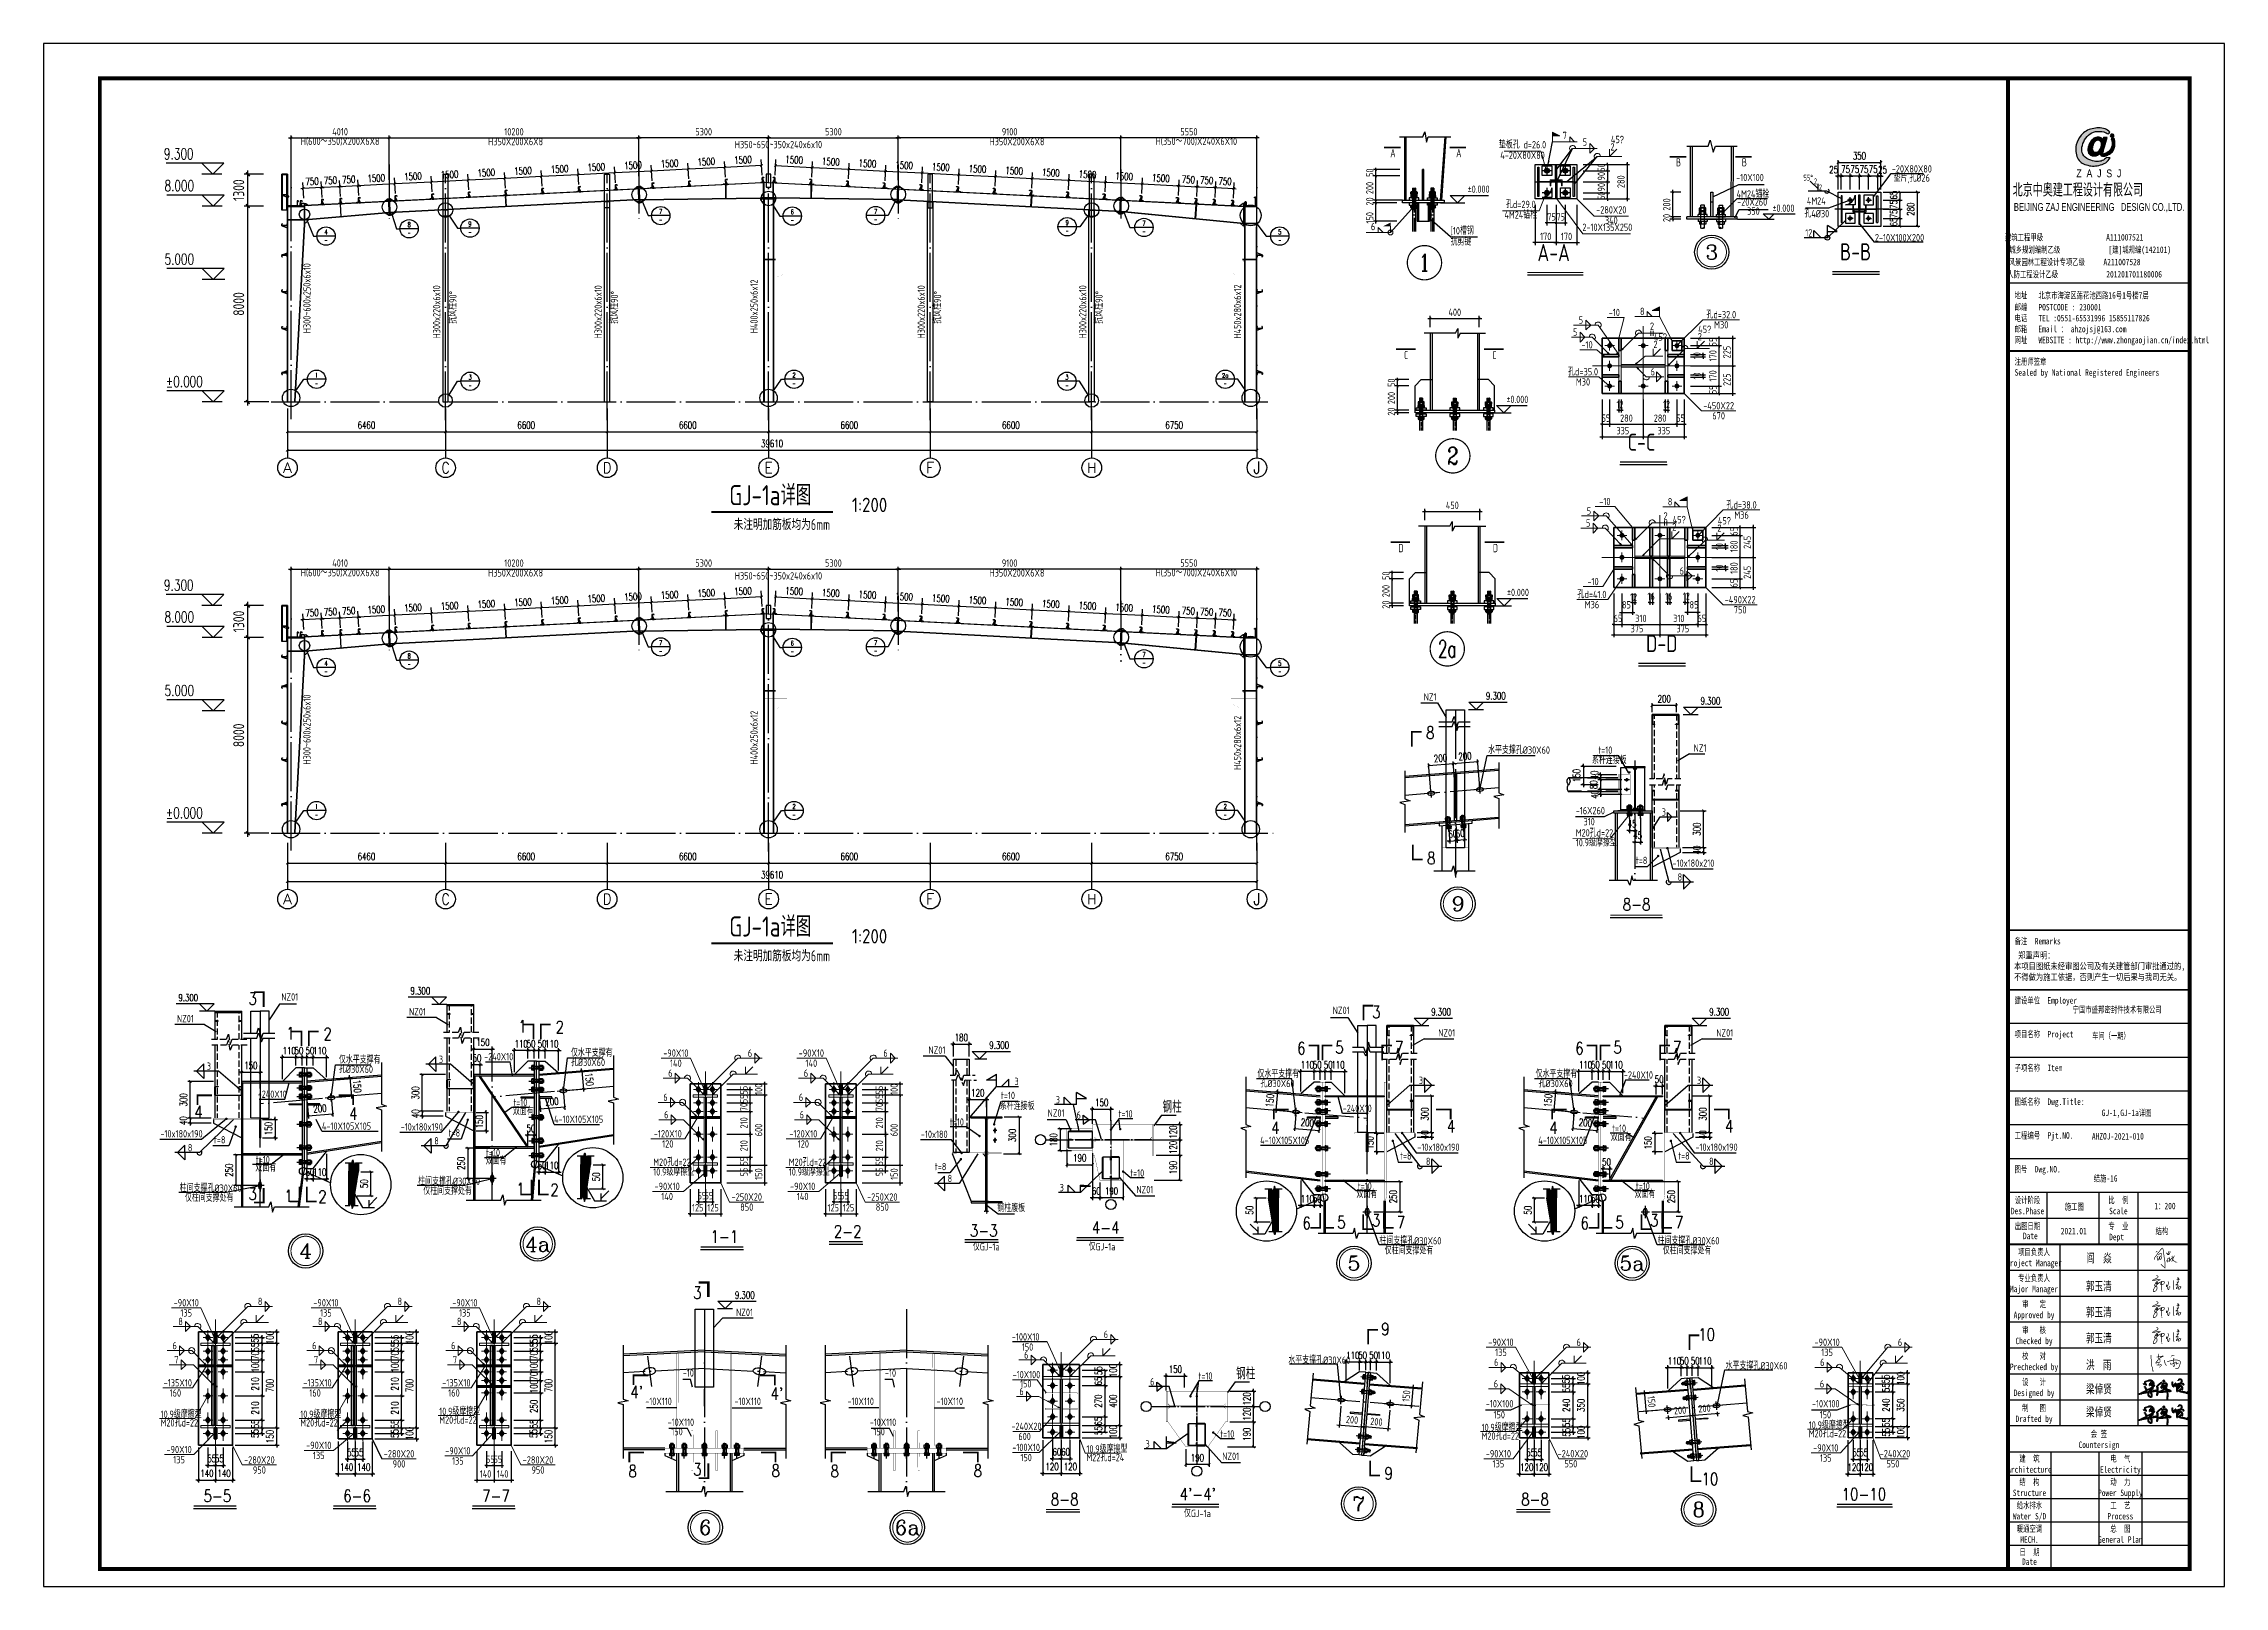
# Model space of a CAD drawing. Extents: x -89996 to 1006241, y -2176 to 440573.
# Drawn here: x 802635 to 891735, y 18824 to 81824 of the extents above; entities that cross this region are included whole.
import ezdxf
from ezdxf.enums import TextEntityAlignment as Align

# ---------------------------------------------------------------- set-up
doc = ezdxf.new("R2010")
doc.units = 0
doc.header["$LTSCALE"] = 1000
doc.header["$MEASUREMENT"] = 0
for name, pattern in [('ACAD_ISO02W100', [15, 12, -3]), ('DASH', [0.35, 0.25, -0.1]), ('DASHED', [0.75, 0.5, -0.25]), ('DOTE', [2.42, 2, -0.2, 0.02, -0.2]), ('线型2', [2.5, 1.5, -1]), ('线型6', [8.75, 5, -1.25, 1.25, -1.25])]:
    doc.linetypes.add(name, pattern=pattern)
for name, color, linetype, lineweight in [('10', 9, 'Continuous', 18), ('20', 2, 'Continuous', 35), ('Pkpm_焊缝标注', 9, 'Continuous', 18), ('Pkpm_螺栓孔标注', 9, 'Continuous', 18), ('Pkpm_钢板标注', 9, 'Continuous', 18), ('焊缝标注', 9, 'Continuous', 18), ('螺栓孔标注', 9, 'Continuous', 18), ('钢板标注', 9, 'Continuous', 18)]:
    doc.layers.add(name, color=color, linetype=linetype, lineweight=lineweight)
for name, color, linetype in [('14', 2, 'Continuous'), ('4', 4, 'Continuous'), ('_TCH_MASK', 7, 'Continuous'), ('AXIS', 3, 'Continuous'), ('AXIS_DIM', 3, 'Continuous'), ('AXIS_TEXT', 7, 'Continuous'), ('BOLT', 251, 'Continuous'), ('COLU', 7, 'Continuous'), ('DIM1', 6, 'Continuous'), ('DIM_ELEV', 3, 'Continuous'), ('DIM_IDEN', 3, 'Continuous'), ('DIM_SYMB', 3, 'Continuous'), ('DOTE', 1, 'DOTE'), ('GL', 150, 'Continuous'), ('GZ', 50, 'Continuous'), ('HfText', 7, 'Continuous'), ('LT', 27, 'Continuous'), ('NUM', 7, 'Continuous'), ('PUB_DIM', 3, 'Continuous'), ('PUB_TEXT', 7, 'Continuous'), ('PUB_TITLE', 4, 'Continuous'), ('PZ', 202, 'Continuous'), ('TEXT', 7, 'Continuous'), ('TG', 110, 'Continuous'), ('THIN', 7, 'Continuous'), ('WELD', 7, 'Continuous'), ('XG', 6, 'Continuous'), ('YCX', 90, 'Continuous'), ('图框文字', 120, 'Continuous'), ('图签', 3, 'Continuous'), ('填充', 251, 'Continuous'), ('天沟', 2, 'Continuous'), ('引出线', 3, 'Continuous'), ('引线', 3, 'Continuous'), ('柱子', 30, 'Continuous'), ('粗线', 5, 'Continuous'), ('细线', 9, 'Continuous'), ('虚线', 4, 'ACAD_ISO02W100'), ('钢柱', 2, 'Continuous'), ('钢梁', 4, 'Continuous'), ('锚栓', 7, 'Continuous')]:
    doc.layers.add(name, color=color, linetype=linetype)
doc.styles.add('_gyy_title_Arial', font='arial.ttf', dxfattribs={"width": 0.7})
doc.styles.add('_gyy_title_ST', font='', dxfattribs={"width": 0.8})
doc.styles.add('_TCH_AXIS', font='COMPLEX', dxfattribs={"bigfont": 'GBCBIG'})
doc.styles.add('_TCH_DIM', font='SIMPLEX', dxfattribs={"bigfont": 'GBCBIG'})
doc.styles.add('_TCH_DIM_T3', font='SIMPLEX', dxfattribs={"width": 0.705882, "bigfont": 'GBCBIG'})
doc.styles.add('_TCH_LABEL', font='COMPLEX', dxfattribs={"bigfont": 'GBCBIG'})
doc.styles.add('C', font='tssdeng.shx', dxfattribs={"height": 3, "bigfont": 'tssdchn.shx'})
doc.styles.add('COMPLEX', font='COMPLEX')
doc.styles.add('HZ', font='txt.shx', dxfattribs={"width": 0.8, "bigfont": '000hztxt.shx'})
doc.styles.add('PkpmHz', font='Pkpmeng', dxfattribs={"width": 0.7, "bigfont": 'hztxt'})
doc.styles.add('SIM-TSSC', font='simplex.shx', dxfattribs={"width": 0.8, "bigfont": 'tssdchn.shx'})
doc.styles.get("Standard").update_dxf_attribs({"font": 'gbenor.shx', "bigfont": 'gbcbig.shx'})
doc.styles.add('TSSD_Dimension', font='Tssdeng.shx', dxfattribs={"width": 0.8, "bigfont": 'hztxt.shx'})
doc.styles.add('TSSD_Label', font='tssdeng.shx', dxfattribs={"width": 0.7, "bigfont": 'hztxt.shx'})
doc.styles.add('TSSD_Norm', font='tssdeng.shx', dxfattribs={"bigfont": 'hztxt.shx'})
doc.styles.add('TSSD_Num', font='Tssdeng.shx', dxfattribs={"width": 0.7, "bigfont": 'hztxt.shx'})
doc.styles.get('_gyy_title_ST').set_extended_font_data('SimSun')
doc.dimstyles.new('_TCH_ARCH&&100', dxfattribs={"dimtxt": 297.5, "dimasz": 100, "dimexe": 250, "dimexo": 300, "dimgap": 126.25, "dimtad": 1, "dimdec": 0, "dimzin": 0, "dimdsep": 46, "dimtxsty": '_TCH_DIM_T3', "dimblk": 'ARCHTICK', "dimcen": 0.09, "dimclrt": 7, "dimazin": 2, "dimtfac": 1, "dimtdec": 0, "dimtix": 1, "dimtmove": 2, "dimatfit": 3, "dimfxl": 0, "dimtolj": 1, "dimtzin": 0, "dimarcsym": 0})
doc.dimstyles.new('TCH_100_1', dxfattribs={"dimtxt": 297.5, "dimasz": 100, "dimexe": 250, "dimexo": 300, "dimgap": 126.25, "dimtad": 1, "dimdec": 0, "dimzin": 0, "dimdsep": 46, "dimtxsty": '_TCH_DIM_T3', "dimblk": 'ARCHTICK', "dimcen": 0.09, "dimclrd": 126, "dimclre": 126, "dimclrt": 7, "dimazin": 2, "dimtfac": 1, "dimtdec": 0, "dimtix": 1, "dimtmove": 2, "dimatfit": 3, "dimfxl": 0, "dimtolj": 1, "dimtzin": 0, "dimarcsym": 0})
doc.dimstyles.new('TCH_100_5', dxfattribs={"dimtxt": 297.5, "dimasz": 100, "dimexe": 100, "dimexo": 100, "dimgap": 126.25, "dimtad": 1, "dimdec": 0, "dimlfac": 0.2, "dimzin": 0, "dimdsep": 46, "dimtxsty": '_TCH_DIM_T3', "dimblk": 'ARCHTICK', "dimcen": 0.09, "dimclrd": 126, "dimclre": 126, "dimclrt": 7, "dimazin": 2, "dimtfac": 1, "dimtdec": 0, "dimtix": 1, "dimtmove": 2, "dimatfit": 3, "dimfxl": 0, "dimtolj": 1, "dimtzin": 0, "dimarcsym": 0})
doc.dimstyles.new('TSSD_100_100', dxfattribs={"dimtxt": 300, "dimasz": 100, "dimexe": 100, "dimexo": 250, "dimgap": 100, "dimtad": 1, "dimdec": 0, "dimzin": 0, "dimdsep": 46, "dimtxsty": 'TSSD_Dimension', "dimblk": 'ARCHTICK', "dimcen": 0, "dimdle": 100, "dimclrt": 7, "dimadec": 0, "dimazin": 0, "dimtfac": 1, "dimtdec": 0, "dimtix": 1, "dimtmove": 2, "dimatfit": 3, "dimfxl": 0, "dimtolj": 1, "dimtzin": 0, "dimarcsym": 0})
doc.dimstyles.new('TSSD_100_150', dxfattribs={"dimtxt": 450, "dimasz": 150, "dimexe": 150, "dimexo": 375, "dimgap": 150, "dimtad": 1, "dimdec": 0, "dimzin": 0, "dimdsep": 46, "dimtxsty": 'TSSD_Dimension', "dimblk": 'ARCHTICK', "dimcen": 0, "dimdle": 150, "dimclrt": 7, "dimadec": 0, "dimazin": 0, "dimtfac": 1, "dimtdec": 0, "dimtix": 1, "dimtmove": 2, "dimatfit": 3, "dimfxl": 0, "dimtolj": 1, "dimtzin": 0, "dimarcsym": 0})
doc.dimstyles.new('TSSD_10_100', dxfattribs={"dimtxt": 300, "dimasz": 100, "dimexe": 100, "dimexo": 250, "dimgap": 100, "dimtad": 1, "dimdec": 0, "dimlfac": 0.1, "dimzin": 0, "dimdsep": 46, "dimtxsty": 'TSSD_Dimension', "dimblk": 'ARCHTICK', "dimblk1": 'ARCHTICK', "dimblk2": 'ARCHTICK', "dimcen": 0, "dimdle": 100, "dimclrt": 7, "dimadec": 0, "dimazin": 0, "dimtfac": 1, "dimtdec": 0, "dimtix": 1, "dimtmove": 2, "dimatfit": 3, "dimfxl": 0, "dimtolj": 1, "dimtzin": 0, "dimarcsym": 0})
doc.dimstyles.new('TSSD_20_100', dxfattribs={"dimtxt": 300, "dimasz": 75, "dimexe": 100, "dimexo": 250, "dimgap": 100, "dimtad": 1, "dimdec": 0, "dimlfac": 0.2, "dimzin": 0, "dimdsep": 46, "dimtxsty": 'TSSD_Dimension', "dimblk": 'ARCHTICK', "dimcen": 0, "dimdle": 100, "dimclrt": 7, "dimadec": 0, "dimazin": 0, "dimtfac": 1, "dimtdec": 0, "dimtix": 1, "dimtmove": 2, "dimatfit": 3, "dimfxl": 0, "dimtolj": 1, "dimtzin": 0, "dimarcsym": 0})
doc.dimstyles.new('TSSD_LEADER_STYLE_200.0', dxfattribs={"dimtxt": 0.18, "dimasz": 200, "dimexe": 0.18, "dimexo": 0.0625, "dimgap": 0.09, "dimtad": 0, "dimtih": 1, "dimtoh": 1, "dimdec": 4, "dimzin": 0, "dimdsep": 46, "dimtxsty": 'Standard', "dimcen": 0.09, "dimadec": 0, "dimazin": 0, "dimtfac": 1, "dimtdec": 4, "dimtofl": 0, "dimtmove": 0, "dimatfit": 3, "dimfxl": 0, "dimtolj": 1, "dimtzin": 0, "dimarcsym": 0})

msp = doc.modelspace()

# ---------------------------------------------------------------- texts
at = {"layer": 'AXIS', "color": 3, "style": 'SIM-TSSC', "width": 0.8}
for s, p in [('3', (811007.35, 42577.07)), ('1', (822030.83, 41443.31)), ('2', (823552.98, 41410.7)), ('1', (812549.62, 41161.91)), ('2', (814071.76, 41129.29)), ('4', (808789.62, 37942.31)), ('4', (815116.29, 37880.78)), ('3', (811007.35, 34605.05)), ('1', (812470.15, 34520.73)), ('2', (813858.28, 34486.08)), ('1', (821951.37, 34802.14)), ('2', (823339.5, 34767.48)), ("4'", (826608.74, 26507.85)), ("4'", (832334.29, 26444.99)), ('8', (826529.58, 23279.65, -18.09)), ('3', (829174.72, 23352.54, -18.09)), ('8', (832377.39, 23297.7, -18.09)), ('8', (834788.06, 23279.65, -18.09)), ('8', (840635.87, 23297.7, -18.09))]:
    msp.add_text(s, height=500, dxfattribs=at).set_placement(p)
for s, p in [('3', (856916.59, 42028.27)), ('6', (853852.18, 40548.82)), ('5', (855408.25, 40581.43)), ('7', (857844.32, 40581.43)), ('6', (865214.58, 40548.82)), ('5', (866770.65, 40581.43)), ('7', (869206.73, 40581.43)), ('4', (852788.61, 37300.3)), ('4', (859965.39, 37361.84)), ('4', (864151.01, 37300.3)), ('4', (871327.8, 37361.84)), ('6', (854065.66, 33405.6)), ('5', (855487.71, 33440.26)), ('3', (856905.94, 33524.58)), ('7', (857923.79, 33440.26)), ('6', (865428.06, 33405.6)), ('5', (866850.12, 33440.26)), ('3', (868268.35, 33524.58)), ('7', (869286.19, 33440.26))]:
    msp.add_text(s, height=500, rotation=360, dxfattribs=at).set_placement(p)
at = {"layer": 'AXIS_TEXT', "style": '_TCH_AXIS'}
for s, height, p, p2 in [('A', 425.18, (812417.32, 64290.94), (812781.76, 64290.94)), ('C', 455.69, (818896.79, 64275.68), (819222.28, 64275.68)), ('D', 435.26, (825483.36, 64285.9), (825835.71, 64285.9)), ('E', 445.44, (832089.85, 64280.81), (832429.23, 64280.81)), ('F', 445.44, (838689.85, 64280.81), (839029.23, 64280.81)), ('H', 405.52, (845266.43, 64300.77), (845652.64, 64300.77)), ('J', 496.07, (852079.36, 64261.8), (852339.2, 64261.8)), ('A', 425.18, (812417.32, 46676.87), (812781.76, 46676.87)), ('C', 455.69, (818896.79, 46661.61), (819222.28, 46661.61)), ('D', 435.26, (825483.36, 46671.83), (825835.71, 46671.83)), ('E', 445.44, (832089.85, 46666.74), (832429.23, 46666.74)), ('F', 445.44, (838689.85, 46666.74), (839029.23, 46666.74)), ('H', 405.52, (845266.43, 46686.7), (845652.64, 46686.7)), ('J', 496.07, (852079.36, 46641.43), (852339.2, 46641.43))]:
    msp.add_text(s, height=height, dxfattribs=at).set_placement(p, p2, align=Align.FIT)
at = {"layer": 'HfText', "style": 'TSSD_Label', "width": 0.7}
msp.add_text('12', height=300, dxfattribs=at).set_placement((874614.19, 73946.93))
at = {"layer": 'NUM', "style": 'TSSD_Norm', "width": 0.8}
for s, p in [('A-A', (863668.53, 72729.85, 24)), ('B-B', (876032.35, 72761.8, 12)), ('C-C', (867350.79, 64987.3)), ('D-D', (868106.94, 56766.77))]:
    msp.add_text(s, height=700, dxfattribs=at).set_placement(p, align=Align.BOTTOM_LEFT)
at = {"layer": 'Pkpm_钢板标注', "style": 'TSSD_Dimension', "width": 0.7}
for s, p in [('垫板孔 d=26.0', (863059.93, 77456.06, 12)), ('7', (864785.65, 77833.11, 12)), ('5', (865606.63, 77565.28, 12)), ('孔d=29.0', (862990.06, 75019.15, 12)), ('-280X20', (866687.33, 74795.76, 12)), ('2-10X135X250', (866524.82, 74082.05, 12))]:
    msp.add_text(s, height=300, dxfattribs=at).set_placement(p, align=Align.BOTTOM_CENTER)
for s, p in [('4-20X80X80', (863059.93, 77416.04, 12)), ('4M24锚栓', (862990.06, 74979.13, 12)), ('340', (866687.33, 74755.74, 12))]:
    msp.add_text(s, height=300, dxfattribs=at).set_placement(p, align=Align.TOP_CENTER)
at = {"layer": 'PUB_DIM', "transparency": 16777216, "style": 'SIM-TSSC', "width": 0.8}
for p in [(859289.01, 53686.44), (859330.55, 48559.29)]:
    msp.add_text('8', height=500, dxfattribs=at).set_placement(p, align=Align.MIDDLE_CENTER)
at = {"layer": 'PUB_DIM', "style": 'SIM-TSSC', "width": 0.8}
msp.add_text('3', height=500, dxfattribs=at).set_placement((829174.72, 30564.07, -18.09))
for s, p in [('9', (857455.15, 29337.74)), ('10', (870582.39, 29108.09)), ('9', (857588.98, 23436.74)), ('10', (870716.21, 23207.09))]:
    msp.add_text(s, height=500, dxfattribs=at).set_placement(p, align=Align.MIDDLE_CENTER)
at = {"layer": 'PUB_TEXT'}
for s, height, style, width, p in [('9.300', 446.25, '_TCH_DIM', 0.705882, (807549.07, 77098.82)), ('8.000', 446.25, '_TCH_DIM', 0.705882, (807571.99, 75798.82)), ('%%P0.000', 297.5, 'TSSD_Dimension', 0.7, (860817.52, 75732.72)), ('6', 300, 'TSSD_Dimension', 0.7, (856865.87, 74204.48)), ('[10槽钢', 300, 'TSSD_Dimension', 0.7, (860119.66, 74032.17)), ('5.000', 446.25, '_TCH_DIM', 0.705882, (807571.99, 72798.82)), ('抗剪键', 300, 'TSSD_Dimension', 0.7, (860119.66, 73583.38)), ('%%P0.000', 446.25, '_TCH_DIM', 0.705882, (807630.49, 67798.82)), ('GJ-1a详图', 823.2, 'C', 0.8, (830645.95, 62974.05)), ('9.300', 446.25, '_TCH_DIM', 0.705882, (807549.07, 59484.75)), ('8.000', 446.25, '_TCH_DIM', 0.705882, (807571.99, 58184.75)), ('5.000', 446.25, '_TCH_DIM', 0.705882, (807571.99, 55184.75)), ('9.300', 297.5, '_TCH_DIM', 0.705882, (861562.34, 55038.75)), ('9.300', 297.5, '_TCH_DIM', 0.705882, (870331.06, 54833.17)), ('%%P0.000', 446.25, '_TCH_DIM', 0.705882, (807630.49, 50184.75)), ('GJ-1a详图', 823.2, 'C', 0.8, (830645.95, 45359.99)), ('9.300', 297.5, '_TCH_DIM', 0.705882, (808140.77, 42714.63)), ('9.300', 297.5, '_TCH_DIM', 0.705882, (817621.99, 42996.03)), ('9.300', 297.5, '_TCH_DIM', 0.705882, (859325.83, 42134.15)), ('9.300', 297.5, '_TCH_DIM', 0.705882, (870688.24, 42134.15)), ('9.300', 297.5, '_TCH_DIM', 0.705882, (841272.61, 40772.18)), ('钢柱', 490, 'C', 0.8, (848352.55, 38163.08)), ('6', 300, 'TSSD_Dimension', 0.7, (844837.78, 37919.37)), ('9.300', 297.5, '_TCH_DIM', 0.705882, (830876.68, 30570.6)), ('钢柱', 490, 'C', 0.8, (851359.16, 27271.58, -18.09)), ('6', 300, 'TSSD_Dimension', 0.7, (847844.39, 27027.87, -18.09))]:
    msp.add_text(s, height=height, dxfattribs=dict(at, style=style, width=width)).set_placement(p)
at = {"layer": 'PUB_TEXT', "style": '_TCH_LABEL'}
for s, height, p, p2 in [('7', 195.75, (827785.13, 74867.98), (827915.63, 74867.98)), ('6', 195.75, (833159.55, 74853.25), (833290.05, 74853.25)), ('7', 195.75, (836562.42, 74872.97), (836692.93, 74872.97)), ('4', 193.28, (814100.76, 74034.31), (814248.02, 74034.31)), ('8', 195.75, (817504.62, 74331.52), (817635.12, 74331.52)), ('9', 195.75, (819988.19, 74358.73), (820118.69, 74358.73)), ('9', 195.75, (844389.93, 74414.53), (844520.43, 74414.53)), ('7', 195.75, (847526.07, 74385.76), (847656.58, 74385.76)), ('5', 195.75, (853076.37, 74033.95), (853206.87, 74033.95)), ('1', 200.77, (813743.01, 68185.82), (813829.05, 68185.82)), ('3', 195.75, (819997.82, 68102.92), (820128.32, 68102.92)), ('2', 195.75, (833230.78, 68186.53), (833361.28, 68186.53)), ('3', 195.75, (844380.29, 68102.92), (844510.79, 68102.92)), ('2a', 163.042, (850776.46, 68191.71), (851048.2, 68191.71)), ('2', 698.92, (859978.23, 64640.22), (860444.18, 64640.22)), ('7', 195.75, (827785.13, 57253.91), (827915.63, 57253.91)), ('6', 195.75, (833159.55, 57239.18), (833290.05, 57239.18)), ('7', 195.75, (836562.42, 57258.91), (836692.93, 57258.91)), ('4', 193.28, (814100.76, 56420.24), (814248.02, 56420.24)), ('8', 195.75, (817504.62, 56717.46), (817635.12, 56717.46)), ('7', 195.75, (847526.07, 56771.69), (847656.58, 56771.69)), ('5', 195.75, (853076.37, 56419.88), (853206.87, 56419.88)), ('1', 200.77, (813743.01, 50571.75), (813829.05, 50571.75)), ('2', 195.75, (833230.78, 50572.46), (833361.28, 50572.46)), ('2', 195.75, (850847.08, 50572.46), (850977.58, 50572.46))]:
    msp.add_text(s, height=height, dxfattribs=at).set_placement(p, p2, align=Align.FIT)
for s, height, width, p, p2 in [('-', 195.75, 0.777778, (817504.62, 73996.95), (817635.12, 73996.95)), ('-', 195.75, 0.777778, (819988.19, 74024.15), (820118.69, 74024.15)), ('-', 195.75, 0.777778, (827785.13, 74533.41), (827915.63, 74533.41)), ('-', 195.75, 0.777778, (833159.55, 74518.67), (833290.05, 74518.67)), ('-', 195.75, 0.777778, (836562.42, 74538.4), (836692.93, 74538.4)), ('-', 195.75, 0.777778, (844389.93, 74079.95), (844520.43, 74079.95)), ('-', 195.75, 0.777778, (847526.07, 74051.19), (847656.58, 74051.19)), ('-', 195.75, 0.777778, (814109.14, 73699.38), (814239.64, 73699.38)), ('-', 195.75, 0.777778, (853076.37, 73699.38), (853206.87, 73699.38)), ('1', 698.92, 1.555556, (858820.11, 72527.88), (859286.06, 72527.88)), ('-', 195.75, 0.777778, (813720.78, 67851.95), (813851.28, 67851.95)), ('-', 195.75, 0.777778, (819997.82, 67768.34), (820128.32, 67768.34)), ('-', 195.75, 0.777778, (833230.78, 67851.95), (833361.28, 67851.95)), ('-', 195.75, 0.777778, (844380.29, 67768.34), (844510.79, 67768.34)), ('-', 195.75, 0.777778, (850847.08, 67851.95), (850977.58, 67851.95)), ('2a', 698.922, 0.649381, (859604.1, 56757.65), (860360.54, 56757.65)), ('-', 195.75, 0.777778, (814109.14, 56085.31), (814239.64, 56085.31)), ('-', 195.75, 0.777778, (817504.62, 56382.88), (817635.12, 56382.88)), ('-', 195.75, 0.777778, (827785.13, 56919.34), (827915.63, 56919.34)), ('-', 195.75, 0.777778, (833159.55, 56904.6), (833290.05, 56904.6)), ('-', 195.75, 0.777778, (836562.42, 56924.33), (836692.93, 56924.33)), ('-', 195.75, 0.777778, (847526.07, 56437.12), (847656.58, 56437.12)), ('-', 195.75, 0.777778, (853076.37, 56085.31), (853206.87, 56085.31)), ('-', 195.75, 0.777778, (813720.78, 50237.89), (813851.28, 50237.89)), ('-', 195.75, 0.777778, (833230.78, 50237.89), (833361.28, 50237.89)), ('-', 195.75, 0.777778, (850847.08, 50237.89), (850977.58, 50237.89))]:
    msp.add_text(s, height=height, dxfattribs=dict(at, width=width)).set_placement(p, p2, align=Align.FIT)
at = {"layer": 'PUB_TEXT', "style": 'TSSD_Dimension', "width": 0.7}
for p in [(862401.58, 67147.31), (862426.14, 59264.74)]:
    msp.add_text('%%P0.000', height=297.5, rotation=360, dxfattribs=at).set_placement(p)
at = {"layer": 'PUB_TEXT'}
for p in [(835661.45, 62691.78), (835661.45, 45077.72)]:
    msp.add_text('1:200', height=588, dxfattribs=at).set_placement(p)
at = {"layer": 'PUB_TEXT', "linetype": 'ByBlock', "transparency": 16777216, "style": 'SIM-TSSC', "width": 0.8}
msp.add_text('8-8', height=500, dxfattribs=at).set_placement((867153.89, 46420.47))
at = {"layer": 'PUB_TEXT', "linetype": 'ByBlock', "style": 'SIM-TSSC', "width": 0.8}
for s, p in [('1-1', (829884.06, 32853.9)), ('2-2', (834920.15, 33063.75)), ('3-3', (840482.45, 33105.73)), ('4-4', (845460.92, 33229.31)), ('5-5', (809171.2, 22270.55)), ('6-6', (814877.21, 22270.55)), ('7-7', (820554.1, 22270.55)), ('8-8', (843785.45, 22130.25, -18.09)), ("4'-4'", (849051.67, 22337.81, -18.09)), ('8-8', (863006.1, 22130.25, -18.09)), ('10-10', (876099.09, 22339.38))]:
    msp.add_text(s, height=500, dxfattribs=at).set_placement(p)
at = {"layer": 'PUB_TITLE', "color": 6, "style": '_gyy_title_ST', "width": 0.7}
msp.add_text('GJ-1,GJ-1a详图', height=265.1512, dxfattribs=at).set_placement((887740.47, 38151.08), align=Align.MIDDLE)
for s, p in [('结施-16', (886883.48, 35352.85)), ('1：200', (889309.75, 34225.3))]:
    msp.add_text(s, height=265.151, dxfattribs=at).set_placement(p, align=Align.CENTER)
at = {"layer": 'TEXT', "style": 'TSSD_Dimension', "width": 0.7}
for s, p in [('H(600～350)X200X6X8', (813142.87, 77595.97, 4.02)), ('H350X200X6X8', (820798.26, 77583.67, 0)), ('H350X200X6X8', (841284.17, 77583.67, 0)), ('H(600～350)X200X6X8', (813142.87, 59981.9, 4.02)), ('H350X200X6X8', (820798.26, 59969.6, 0)), ('H350X200X6X8', (841284.17, 59969.6, 0))]:
    msp.add_text(s, height=300, rotation=360, dxfattribs=at).set_placement(p, align=Align.BOTTOM_LEFT)
at = {"layer": 'TEXT', "width": 0.7}
for s, rotation, style, p in [('H350~650~350x240x6x10', 360, 'TSSD_Dimension', (830877.05, 77552.93, -2.58)), ('H300~600x250x6x10', 90, 'TSSD_Norm', (813543.06, 69998.17, -2.24)), ('H300x220x6x10', 90, 'TSSD_Norm', (818841.69, 69784.32, 3.57)), ('抗风柱90°', 90, 'TSSD_Norm', (819507.64, 70385.82, 4.02)), ('H300x220x6x10', 90, 'TSSD_Norm', (825441.69, 69784.32, 3.57)), ('抗风柱90°', 90, 'TSSD_Norm', (826107.64, 70385.82, 4.02)), ('H400x250x6x12', 90, 'TSSD_Norm', (831812.84, 69998.17, -2.24)), ('H300x220x6x10', 90, 'TSSD_Norm', (838641.69, 69784.32, 3.57)), ('抗风柱90°', 90, 'TSSD_Norm', (839307.64, 70385.82, 4.02)), ('H300x220x6x10', 90, 'TSSD_Norm', (845241.69, 69784.32, 3.57)), ('抗风柱90°', 90, 'TSSD_Norm', (845907.64, 70385.82, 4.02)), ('H450x280x6x12', 90, 'TSSD_Norm', (851564.45, 69778.53, 2.7)), ('H350~650~350x240x6x10', 360, 'TSSD_Dimension', (830877.05, 59938.86, -2.58)), ('H300~600x250x6x10', 90, 'TSSD_Norm', (813543.06, 52384.1, -2.24)), ('H400x250x6x12', 90, 'TSSD_Norm', (831812.84, 52384.1, -2.24)), ('H450x280x6x12', 90, 'TSSD_Norm', (851564.45, 52164.46, 2.7)), ('NZ01', 360, 'TSSD_Norm', (855305.03, 42195.56)), ('NZ01', 360, 'TSSD_Norm', (859614.99, 41276.71)), ('NZ01', 360, 'TSSD_Norm', (870977.39, 41276.71)), ('3', 360, 'TSSD_Norm', (842303.25, 39292.48)), ('3', 360, 'TSSD_Label', (858823.7, 39336.38)), ('-240X10', 360, 'TSSD_Norm', (867200.42, 39557.67)), ('3', 360, 'TSSD_Label', (870186.1, 39336.38)), ('系杆连接板', 360, 'TSSD_Norm', (841702.64, 38286.9)), ('t=10', 360, 'TSSD_Norm', (841746.72, 38721.77)), ('-240X10', 360, 'TSSD_Norm', (855710.76, 38192.54)), ('4-10X105X105', 360, 'TSSD_Norm', (852340.43, 36887.66)), ('t=8', 360, 'TSSD_Norm', (858051.98, 36251.23)), ('-10x180x190', 360, 'TSSD_Norm', (858761.69, 36608.6)), ('4-10X105X105', 360, 'TSSD_Norm', (863702.83, 36887.66)), ('t=8', 360, 'TSSD_Norm', (869414.38, 36251.23)), ('-10x180x190', 360, 'TSSD_Norm', (870124.1, 36608.6)), ('8', 360, 'TSSD_Label', (859112.32, 36028.85)), ('8', 360, 'TSSD_Label', (870683.21, 36028.85)), ('双面有', 360, 'TSSD_Norm', (856274.03, 34686.6)), ('t=10', 360, 'TSSD_Norm', (856323.17, 35022.29)), ('双面有', 360, 'TSSD_Norm', (867636.43, 34686.6)), ('t=10', 360, 'TSSD_Norm', (867685.58, 35022.29))]:
    msp.add_text(s, height=300, rotation=rotation, dxfattribs=dict(at, style=style)).set_placement(p)
at = {"layer": 'TEXT', "style": 'TSSD_Dimension', "width": 0.7}
for p in [(848067.83, 77595.97, 4.02), (848067.83, 59981.9, 4.02)]:
    msp.add_text('H(350～700)X240X6X10', height=300, dxfattribs=at).set_placement(p, align=Align.BOTTOM_LEFT)
at = {"layer": 'TEXT', "width": 0.7}
for s, height, style, p in [('-20X80X80', 300, 'TSSD_Norm', (878147.65, 76559.22)), ('垫片,孔%%c26', 300, 'TSSD_Norm', (878216.79, 76189.23)), ('孔4%%c30', 300, 'TSSD_Norm', (874574.52, 74729.37)), ('4M24', 300, 'TSSD_Norm', (874676.99, 75250.37)), ('2-10X100X200', 300, 'TSSD_Norm', (877457.07, 73751.4)), ('未注明加筋板均为6mm', 450, 'TSSD_Norm', (830831.65, 61963.14)), ('NZ1', 300, 'TSSD_Norm', (859021.75, 54995.82, -20.6)), ('-16X260', 300, 'TSSD_Norm', (865234.86, 50352.43)), ('310', 300, 'TSSD_Norm', (865552.11, 49902.23)), ('10.9级摩擦型 ', 300, 'TSSD_Norm', (865236.6, 49046.83)), ('M20孔d=22 ', 300, 'TSSD_Norm', (865235.94, 49444.49)), ('未注明加筋板均为6mm', 450, 'TSSD_Norm', (830831.65, 44349.07)), ('NZ01', 300, 'TSSD_Norm', (812344.42, 42744.37)), ('NZ01', 300, 'TSSD_Norm', (808084.47, 41857.19)), ('NZ01', 300, 'TSSD_Norm', (817565.68, 42138.59)), ('3', 300, 'TSSD_Label', (809303.83, 39916.86)), ('3', 300, 'TSSD_Label', (818785.05, 40198.26)), ('-240X10', 300, 'TSSD_Norm', (820635.47, 40305.57)), ('NZ01', 300, 'TSSD_Norm', (838789.98, 40571.48)), ('-240X10', 300, 'TSSD_Norm', (811381.38, 38773.01)), ('双面有', 300, 'TSSD_Norm', (821808.94, 38072.85)), ('t=10', 300, 'TSSD_Norm', (821822.75, 38439.96)), ('-10x180x190', 300, 'TSSD_Norm', (807408.25, 37155.68)), ('4-10X105X105', 300, 'TSSD_Norm', (814008.64, 37468.14)), ('-10x180x190', 300, 'TSSD_Norm', (817224.58, 37437.08)), ('t=8', 300, 'TSSD_Norm', (819180.97, 37190.91)), ('4-10X105X105', 300, 'TSSD_Norm', (823489.86, 37749.54)), ('-10x180', 300, 'TSSD_Norm', (838479.04, 37137.57)), ('t=10', 300, 'TSSD_Norm', (839659.01, 37635.52)), ('NZ01', 300, 'TSSD_Norm', (843657.27, 38001.1)), ('t=10', 300, 'TSSD_Norm', (846551.04, 37968.59)), ('t=10', 300, 'TSSD_Norm', (866713.66, 37382.02)), ('8', 300, 'TSSD_Label', (808528.24, 36586.73)), ('t=8', 300, 'TSSD_Norm', (809590.69, 36909.5)), ('8', 300, 'TSSD_Label', (818597.95, 36868.13)), ('t=10', 300, 'TSSD_Norm', (820707.07, 36388.28)), ('双面有', 300, 'TSSD_Norm', (866664.52, 37014.91)), ('双面有', 300, 'TSSD_Norm', (811288.24, 35767.08)), ('t=10', 300, 'TSSD_Norm', (811302.05, 36102.77)), ('双面有', 300, 'TSSD_Norm', (820693.25, 36052.59)), ('10.9级摩擦型 ', 300, 'TSSD_Norm', (827543.9, 35598.57)), ('M20孔d=22 ', 300, 'TSSD_Norm', (827543.23, 35996.24)), ('10.9级摩擦型 ', 300, 'TSSD_Norm', (833081.19, 35598.57)), ('M20孔d=22 ', 300, 'TSSD_Norm', (833080.53, 35996.24)), ('t=8', 300, 'TSSD_Norm', (839045.04, 35816.41)), ('t=10', 300, 'TSSD_Norm', (847024.9, 35555.48)), ('8', 300, 'TSSD_Label', (839571.28, 35329.37)), ('NZ01', 300, 'TSSD_Norm', (847284.13, 34876.94)), ('钢柱腹板', 300, 'TSSD_Norm', (841601.55, 34118.56)), ('仅GJ-1a', 300, 'TSSD_Norm', (840602.76, 32539.66)), ('仅GJ-1a', 300, 'TSSD_Norm', (845330.03, 32542.84)), ('NZ01', 300, 'TSSD_Norm', (830928.55, 29863.7)), ('-10', 300, 'TSSD_Norm', (828751.16, 27387.26, -11.22)), ('-10', 300, 'TSSD_Norm', (837009.64, 27387.26, -11.22)), ('-10X100', 300, 'TSSD_Norm', (842227.1, 27322.07, -18.09)), ('150', 300, 'TSSD_Norm', (842532.51, 26945.53, -18.09)), ('t=10', 300, 'TSSD_Norm', (849814.8, 27263.87, -18.09)), ('10.9级摩擦型 ', 300, 'TSSD_Norm', (807416.94, 25703.4)), ('10.9级摩擦型 ', 300, 'TSSD_Norm', (813122.94, 25703.4)), ('10.9级摩擦型 ', 300, 'TSSD_Norm', (818799.84, 25819.19)), ('-10X110', 300, 'TSSD_Norm', (827218.14, 26228.63, -20.09)), ('-10X110', 300, 'TSSD_Norm', (830859.36, 26228.63, -20.09)), ('-10X110', 300, 'TSSD_Norm', (835476.62, 26228.63, -20.09)), ('-10X110', 300, 'TSSD_Norm', (839117.84, 26228.63, -20.09)), ('-10X100', 300, 'TSSD_Norm', (861558.92, 26132.74)), ('150', 300, 'TSSD_Norm', (861876.17, 25682.54)), ('-10X100', 300, 'TSSD_Norm', (874884.74, 26132.74)), ('150', 300, 'TSSD_Norm', (875201.99, 25682.54)), ('M20孔d=22 ', 300, 'TSSD_Norm', (807416.27, 25351.86)), ('M20孔d=22 ', 300, 'TSSD_Norm', (813122.28, 25351.86)), ('M20孔d=22 ', 300, 'TSSD_Norm', (818799.17, 25467.65)), ('-10X110', 300, 'TSSD_Norm', (828130.08, 25377.07, -20.09)), ('150', 300, 'TSSD_Norm', (828282.34, 24993.22, -12.8)), ('-10X110', 300, 'TSSD_Norm', (836388.56, 25377.07, -20.09)), ('150', 300, 'TSSD_Norm', (836540.82, 24993.22, -12.8)), ('t=10', 300, 'TSSD_Norm', (850706.66, 24896.37, -18.09)), ('10.9级摩擦型 ', 300, 'TSSD_Norm', (861387.45, 25163.34)), ('M20孔d=22 ', 300, 'TSSD_Norm', (861386.79, 24811.8)), ('10.9级摩擦型 ', 300, 'TSSD_Norm', (874753.7, 25262.83)), ('M20孔d=22 ', 300, 'TSSD_Norm', (874753.03, 24911.3)), ('10.9级摩擦型 ', 300, 'TSSD_Norm', (845242.7, 24286.64, -18.09)), ('M22孔d=24 ', 300, 'TSSD_Norm', (845242.03, 23935.1, -18.09)), ('NZ01', 300, 'TSSD_Norm', (850790.74, 23985.45, -18.09)), ('仅GJ-1a', 300, 'TSSD_Norm', (849226.89, 21651.34, -18.09))]:
    msp.add_text(s, height=height, dxfattribs=dict(at, style=style)).set_placement(p)
at = {"layer": 'TEXT', "style": 'TSSD_Norm', "width": 0.7}
for s, p in [('4M24锚栓', (872475.71, 75531.65)), ('-100X10', (842760.17, 28860.93, -18.09)), ('6', (846036.23, 28966.9, -18.09)), ('6', (842784.93, 28124.25, -18.09)), ('6', (842590.42, 26636.38, -18.09)), ('-240X20', (842792.48, 25208.41, -18.09)), ('-100X10', (842779.07, 24347.78, -18.09))]:
    msp.add_text(s, height=300, dxfattribs=at).set_placement(p, align=Align.CENTER)
for s, p in [('-10X100', (872917.18, 76116.57)), ('-20X260', (873055.48, 75115.88)), ('350', (872750.01, 74745.02))]:
    msp.add_text(s, height=300, dxfattribs=at).set_placement(p, align=Align.BOTTOM_RIGHT)
msp.add_text('%%p0.000', height=300, dxfattribs=at).set_placement((873719.75, 75103.36), align=Align.MIDDLE)
at = {"layer": 'TEXT', "transparency": 16777216, "style": 'TSSD_Norm', "width": 0.7}
for s, p in [('系杆连接板', (865896.05, 52409.53)), ('t=10', (866152.54, 52823.77)), ('NZ1', (870050.17, 52909.25)), ('3', (868746.4, 50294.82)), ('t=8', (867685.54, 48319.39)), ('-10x180x210', (869187.75, 48207.74)), ('8', (869396.83, 47638.79))]:
    msp.add_text(s, height=300, dxfattribs=at).set_placement(p)
at = {"layer": 'TEXT', "style": 'TSSD_Norm', "width": 0.7}
for s, p in [('150', (842836.4, 28747.7, -18.09)), ('600', (842716.18, 25095.18, -18.09)), ('150', (842779.07, 24234.55, -18.09))]:
    msp.add_text(s, height=300, dxfattribs=at).set_placement(p, align=Align.TOP_CENTER)
at = {"layer": 'THIN', "width": 0.7}
for s, height, style, p in [('A', 337.5, 'TSSD_Label', (857656.4, 77184.46)), ('A', 337.5, 'TSSD_Label', (860347.78, 77184.46)), ('B', 337.5, 'TSSD_Label', (869329.47, 76808.09)), ('B', 337.5, 'TSSD_Label', (872020.85, 76808.09)), ('C', 337.5, 'TSSD_Label', (858216.56, 68939.12)), ('C', 337.5, 'TSSD_Label', (861823.52, 68939.12)), ('D', 337.5, 'TSSD_Label', (857991.12, 61056.55)), ('D', 337.5, 'TSSD_Label', (861848.08, 61056.55)), ('仅水平支撑有', 300, 'TSSD_Norm', (814699.83, 40178.34)), ('孔%%c30X60', 300, 'TSSD_Norm', (814699.83, 39789.01)), ('仅水平支撑有', 300, 'TSSD_Norm', (824181.05, 40459.74)), ('孔%%c30X60', 300, 'TSSD_Norm', (824181.05, 40070.42)), ('柱间支撑孔%%C30X60', 300, 'TSSD_Norm', (808197.97, 34935.01)), ('仅柱间支撑处有', 300, 'TSSD_Norm', (808407.45, 34535.36)), ('柱间支撑孔%%C30X60', 300, 'TSSD_Norm', (817938.06, 35216.42)), ('仅柱间支撑处有', 300, 'TSSD_Norm', (818147.54, 34816.77)), ('水平支撑孔%%c30X60', 300, 'TSSD_Norm', (853492.89, 27910.96)), ('水平支撑孔%%c30X60', 300, 'TSSD_Norm', (871357.93, 27681.3))]:
    msp.add_text(s, height=height, dxfattribs=dict(at, style=style)).set_placement(p)
at = {"layer": 'THIN', "transparency": 16777216, "style": 'TSSD_Norm', "width": 0.7}
msp.add_text('水平支撑孔%%c30X60', height=300, dxfattribs=at).set_placement((861652.81, 52824.88))
at = {"layer": 'THIN', "style": 'TSSD_Norm', "width": 0.7}
for s, p in [('仅水平支撑有', (852230.78, 39597.86)), ('孔%%c30X60', (852351.55, 39208.54)), ('仅水平支撑有', (863593.18, 39597.86)), ('孔%%c30X60', (863713.96, 39208.54)), ('柱间支撑孔%%C30X60', (857214.59, 32786)), ('柱间支撑孔%%C30X60', (868576.99, 32786)), ('仅柱间支撑处有', (857428.42, 32386.35)), ('仅柱间支撑处有', (868790.83, 32386.35))]:
    msp.add_text(s, height=300, rotation=360, dxfattribs=at).set_placement(p)
at = {"layer": 'WELD', "style": 'TSSD_Label', "width": 0.7}
for p in [(843987.43, 38545.53, -11306.77), (844148.16, 34959.74, -5653.38), (847657.3, 24490.11, -5671.48)]:
    msp.add_text('3', height=300, dxfattribs=at).set_placement(p)
at = {"layer": '焊缝标注', "style": 'PkpmHz', "width": 0.71}
for s, p in [('2', (866733.93, 77459.08)), ('45\x8a', (866933.93, 77759.08)), ('5', (865444.19, 70387.74)), ('8', (867954.05, 70737.85)), ('2', (868349.54, 70133.55)), ('5', (865210.89, 69892.17)), ('2', (868492.19, 69391.27)), ('45\x8a', (868692.19, 69691.27)), ('2', (870299.54, 69708.55)), ('45\x8a', (870499.54, 70008.55)), ('6', (868382.24, 68273.35)), ('8', (869087.93, 62966.8)), ('5', (865740.17, 62096.12)), ('5', (865772.16, 62591.69)), ('2', (868903.83, 62387.49)), ('45\x8a', (869461.33, 62237.49)), ('45\x8a', (871303.83, 62187.49)), ('2', (869261.33, 61937.49)), ('2', (871103.83, 61887.49)), ('6', (869568.23, 60141.59)), ('6', (831496.34, 40449.03)), ('6', (837033.64, 40449.03)), ('6', (828245.03, 39631.38)), ('6', (833782.33, 39631.38)), ('6', (828042.29, 38646.42)), ('6', (833579.58, 38646.42)), ('6', (828075.53, 37935.15)), ('6', (833612.83, 37935.15)), ('8', (811481.49, 30309.88)), ('8', (817187.5, 30309.88)), ('8', (822864.39, 30309.88)), ('8', (808230.18, 29492.23)), ('8', (813936.18, 29492.23)), ('8', (819613.08, 29492.23)), ('6', (807989.93, 28507.28)), ('6', (813695.94, 28507.28)), ('6', (819372.83, 28507.28)), ('6', (865354.89, 28642.08)), ('6', (878484.52, 28642.08)), ('7', (808060.68, 27930.21)), ('7', (813766.68, 27930.21)), ('7', (819443.58, 27930.21)), ('6', (861983.06, 27824.42)), ('6', (875308.89, 27824.42)), ('6', (861971.08, 26944.27)), ('6', (875296.91, 26944.27))]:
    msp.add_text(s, height=300, dxfattribs=at).set_placement(p, align=Align.CENTER)
at = {"layer": '螺栓孔标注', "style": 'PkpmHz', "width": 0.71}
for s, p in [('孔d=32.0', (871178.23, 70606.96)), ('孔d=35.0', (865530.69, 68273.69)), ('孔d=38.0', (872007.51, 62835.91)), ('孔d=41.0', (865895.71, 59178.83))]:
    msp.add_text(s, height=300, dxfattribs=at).set_placement(p, align=Align.CENTER)
for s, p in [('M30', (871178.23, 70493.73)), ('M30', (865530.69, 68160.46)), ('M36', (872007.51, 62722.68)), ('M36', (865895.71, 59065.6))]:
    msp.add_text(s, height=300, dxfattribs=at).set_placement(p, align=Align.TOP_CENTER)
at = {"layer": '钢板标注', "style": 'PkpmHz', "width": 0.71}
for s, p in [('-10', (866809.13, 70696.26)), ('-10', (865695.25, 69375.09)), ('-450X22', (871072.29, 66887.65)), ('-10', (866425.29, 62975.21)), ('-10', (865939.31, 59707.47)), ('-490X22', (871951.58, 58966.59)), ('-90X10', (828466.36, 40451.06)), ('-90X10', (834003.66, 40451.06)), ('-120X10', (828138.02, 37154.91)), ('-120X10', (833675.32, 37154.91)), ('-90X10', (828110.94, 35008.68)), ('-250X20', (831363.61, 34574.65)), ('-90X10', (833648.24, 35008.68)), ('-250X20', (836900.9, 34574.65)), ('-90X10', (808462.7, 30254.79)), ('-90X10', (814168.7, 30254.79)), ('-90X10', (819845.59, 30254.79)), ('-90X10', (862177.07, 28644.1)), ('-90X10', (875502.89, 28644.1)), ('-135X10', (808117.12, 26985.71)), ('-135X10', (813823.12, 26985.71)), ('-135X10', (819500.02, 26985.71)), ('-90X10', (808170.59, 24262.39)), ('-280X20', (811450.34, 23838.16)), ('-90X10', (813876.49, 24433.29)), ('-280X20', (817156.34, 24088.16)), ('-90X10', (819559.9, 24210)), ('-280X20', (822833.23, 23838.16)), ('-90X10', (862074.16, 24092.82)), ('-240X20', (865115.79, 24093.9)), ('-90X10', (875449.88, 24327.95)), ('-240X20', (878276.88, 24093.9))]:
    msp.add_text(s, height=300, dxfattribs=at).set_placement(p, align=Align.CENTER)
for s, p in [('670', (871072.29, 66774.42)), ('750', (871951.58, 58853.37)), ('140', (828466.36, 40337.83)), ('140', (834003.66, 40337.83)), ('120', (828138.02, 37041.68)), ('120', (833675.32, 37041.68)), ('140', (828110.94, 34895.45)), ('140', (833648.24, 34895.45)), ('850', (831363.61, 34461.42)), ('850', (836900.9, 34461.42)), ('135', (808462.7, 30141.57)), ('135', (814168.7, 30141.57)), ('135', (819845.59, 30141.57)), ('135', (862177.07, 28530.88)), ('135', (875502.89, 28530.88)), ('160', (808018.71, 26872.48)), ('160', (813724.71, 26872.48)), ('160', (819401.61, 26872.48)), ('135', (808170.59, 24149.17)), ('135', (813876.49, 24320.06)), ('135', (819559.9, 24096.78)), ('135', (875449.88, 24214.73)), ('950', (811450.34, 23724.94)), ('900', (817156.34, 23974.94)), ('950', (822833.23, 23724.94)), ('135', (862074.16, 23979.6)), ('550', (865033.9, 23980.67)), ('550', (878194.99, 23980.67))]:
    msp.add_text(s, height=300, dxfattribs=at).set_placement(p, align=Align.TOP_CENTER)

# ---------------------------------------------------------------- blocks, each defined once
blk = doc.blocks.new('_ArchTick')
at = {"color": 0, "linetype": 'ByBlock', "const_width": 0.4}
blk.add_lwpolyline([(-0.5, -0.5), (0.5, 0.5)], dxfattribs=at)
blk = doc.blocks.new('*D554')
at = {"layer": 'AXIS', "color": 0, "linetype": 'ByBlock', "lineweight": -2, "transparency": 16777216}
for p, q in [((869523, 75755), (869099, 75755)), ((869199, 74655), (869199, 75855)), ((869523, 74755), (869099, 74755))]:
    blk.add_line(p, q, dxfattribs=at)
at = {"layer": 'Defpoints', "color": 0, "linetype": 'ByBlock', "transparency": 16777216}
for p in [(869199, 75755), (869773, 75755), (869773, 74755)]:
    blk.add_point(p, dxfattribs=at)
at = {"layer": 'AXIS', "color": 0, "linetype": 'ByBlock', "lineweight": -2, "transparency": 16777216, "xscale": 75, "yscale": 75, "zscale": 75}
for p, rotation in [((869199, 75755), 90), ((869199, 74755), 270)]:
    blk.add_blockref('_ArchTick', p, dxfattribs=dict(at, rotation=rotation))
at = {"layer": 'AXIS', "color": 7, "linetype": 'ByBlock', "transparency": 16777216, "insert": (868949, 75255), "char_height": 300, "attachment_point": 5, "rotation": 90, "style": 'TSSD_Dimension'}
blk.add_mtext('\\A1;200', dxfattribs=at)
blk = doc.blocks.new('*D555')
at = {"layer": 'AXIS', "color": 0, "linetype": 'ByBlock', "lineweight": -2, "transparency": 16777216}
for p, q in [((869523, 74755), (869099, 74755)), ((869523, 74655), (869099, 74655)), ((869199, 74755), (869199, 74830)), ((869199, 74655), (869199, 74755)), ((869199, 74655), (869199, 74580))]:
    blk.add_line(p, q, dxfattribs=at)
at = {"layer": 'Defpoints', "color": 0, "linetype": 'ByBlock', "transparency": 16777216}
for p in [(869199, 74755), (869773, 74755), (869773, 74655)]:
    blk.add_point(p, dxfattribs=at)
at = {"layer": 'AXIS', "color": 0, "linetype": 'ByBlock', "lineweight": -2, "transparency": 16777216, "xscale": 75, "yscale": 75, "zscale": 75}
for p, rotation in [((869199, 74755), 270), ((869199, 74655), 90)]:
    blk.add_blockref('_ArchTick', p, dxfattribs=dict(at, rotation=rotation))
at = {"layer": 'AXIS', "color": 7, "linetype": 'ByBlock', "transparency": 16777216, "insert": (868949, 74705), "char_height": 300, "attachment_point": 5, "rotation": 90, "style": 'TSSD_Dimension'}
blk.add_mtext('\\A1;20', dxfattribs=at)
blk = doc.blocks.new('_WELD001')
at = {"linetype": 'ByBlock'}
h = blk.add_hatch(color=0, dxfattribs=at)
h.paths.add_polyline_path([(0.8, 0.5), (0, 1), (0, 0.5)], flags=16)
edge = h.paths.add_edge_path()
edge.add_line((0.8, 0.5), (0, 1))
edge.add_line((0, 0.5), (0.8, 0.5))
edge.add_line((0, 0), (0, 1))
at = {"color": 0, "linetype": 'ByBlock'}
for p, q in [((0, 0), (0, 1)), ((0.8, 0.5), (0, 1)), ((0, 0.5), (0.8, 0.5))]:
    blk.add_line(p, q, dxfattribs=at)
blk = doc.blocks.new('_WELD003')
at = {"color": 0, "linetype": 'ByBlock'}
blk.add_circle((0, 0), 0.5, dxfattribs=at)
blk = doc.blocks.new('_WELD004')
at = {"color": 0, "linetype": 'ByBlock'}
for p, q in [((0, 1), (1, 0)), ((0, 0), (0, 1))]:
    blk.add_line(p, q, dxfattribs=at)
blk = doc.blocks.new('*D556')
at = {"layer": 'AXIS', "color": 126, "linetype": 'ByBlock', "lineweight": -2, "transparency": 16777216}
for p, q in [((876449, 76418), (876349, 76418)), ((876449, 75863), (876449, 76518)), ((876824, 76418), (876449, 76418)), ((876824, 75863), (876824, 76518)), ((876824, 76418), (876924, 76418))]:
    blk.add_line(p, q, dxfattribs=at)
at = {"layer": 'Defpoints', "color": 0, "linetype": 'ByBlock', "transparency": 16777216}
for p in [(876449, 76418), (876449, 75763), (876824, 75763)]:
    blk.add_point(p, dxfattribs=at)
at = {"layer": 'AXIS', "color": 126, "linetype": 'ByBlock', "lineweight": -2, "transparency": 16777216, "xscale": 100, "yscale": 100, "zscale": 100}
blk.add_blockref('_ArchTick', (876449, 76418), dxfattribs=at)
at = {"layer": 'AXIS', "color": 126, "linetype": 'ByBlock', "lineweight": -2, "transparency": 16777216, "xscale": 100, "yscale": 100, "zscale": 100, "rotation": 180}
blk.add_blockref('_ArchTick', (876824, 76418), dxfattribs=at)
at = {"layer": 'AXIS', "color": 7, "linetype": 'ByBlock', "transparency": 16777216, "insert": (876636, 76693), "char_height": 297.5, "attachment_point": 5, "style": '_TCH_DIM_T3'}
blk.add_mtext('\\A1;75', dxfattribs=at)
blk = doc.blocks.new('*D557')
at = {"layer": 'AXIS', "color": 126, "linetype": 'ByBlock', "lineweight": -2, "transparency": 16777216}
for p, q in [((875949, 75863), (875949, 77070)), ((875949, 76970), (877699, 76970)), ((877699, 75863), (877699, 77070))]:
    blk.add_line(p, q, dxfattribs=at)
at = {"layer": 'Defpoints', "color": 0, "linetype": 'ByBlock', "transparency": 16777216}
for p in [(877699, 76970), (875949, 75763), (877699, 75763)]:
    blk.add_point(p, dxfattribs=at)
at = {"layer": 'AXIS', "color": 126, "linetype": 'ByBlock', "lineweight": -2, "transparency": 16777216, "xscale": 100, "yscale": 100, "zscale": 100, "rotation": 180}
blk.add_blockref('_ArchTick', (875949, 76970), dxfattribs=at)
at = {"layer": 'AXIS', "color": 126, "linetype": 'ByBlock', "lineweight": -2, "transparency": 16777216, "xscale": 100, "yscale": 100, "zscale": 100}
blk.add_blockref('_ArchTick', (877699, 76970), dxfattribs=at)
at = {"layer": 'AXIS', "color": 7, "linetype": 'ByBlock', "transparency": 16777216, "insert": (876824, 77245), "char_height": 297.5, "attachment_point": 5, "style": '_TCH_DIM_T3'}
blk.add_mtext('\\A1;350', dxfattribs=at)
blk = doc.blocks.new('*D558')
at = {"layer": 'AXIS', "color": 126, "linetype": 'ByBlock', "lineweight": -2, "transparency": 16777216}
for p, q in [((875949, 76418), (875849, 76418)), ((875949, 75863), (875949, 76518)), ((876074, 76418), (875949, 76418)), ((876074, 75863), (876074, 76518)), ((876074, 76418), (876174, 76418))]:
    blk.add_line(p, q, dxfattribs=at)
at = {"layer": 'Defpoints', "color": 0, "linetype": 'ByBlock', "transparency": 16777216}
for p in [(875949, 76418), (875949, 75763), (876074, 75763)]:
    blk.add_point(p, dxfattribs=at)
at = {"layer": 'AXIS', "color": 126, "linetype": 'ByBlock', "lineweight": -2, "transparency": 16777216, "xscale": 100, "yscale": 100, "zscale": 100}
blk.add_blockref('_ArchTick', (875949, 76418), dxfattribs=at)
at = {"layer": 'AXIS', "color": 126, "linetype": 'ByBlock', "lineweight": -2, "transparency": 16777216, "xscale": 100, "yscale": 100, "zscale": 100, "rotation": 180}
blk.add_blockref('_ArchTick', (876074, 76418), dxfattribs=at)
at = {"layer": 'AXIS', "color": 7, "linetype": 'ByBlock', "transparency": 16777216, "insert": (875769, 76676), "char_height": 297.5, "attachment_point": 5, "style": '_TCH_DIM_T3'}
blk.add_mtext('\\A1;25', dxfattribs=at)
blk = doc.blocks.new('*D559')
at = {"layer": 'AXIS', "color": 126, "linetype": 'ByBlock', "lineweight": -2, "transparency": 16777216}
for p, q in [((877574, 76418), (877474, 76418)), ((877574, 75863), (877574, 76518)), ((877699, 76418), (877574, 76418)), ((877699, 75863), (877699, 76518)), ((877699, 76418), (877799, 76418))]:
    blk.add_line(p, q, dxfattribs=at)
at = {"layer": 'Defpoints', "color": 0, "linetype": 'ByBlock', "transparency": 16777216}
for p in [(877574, 76418), (877574, 75763), (877699, 75763)]:
    blk.add_point(p, dxfattribs=at)
at = {"layer": 'AXIS', "color": 126, "linetype": 'ByBlock', "lineweight": -2, "transparency": 16777216, "xscale": 100, "yscale": 100, "zscale": 100}
blk.add_blockref('_ArchTick', (877574, 76418), dxfattribs=at)
at = {"layer": 'AXIS', "color": 126, "linetype": 'ByBlock', "lineweight": -2, "transparency": 16777216, "xscale": 100, "yscale": 100, "zscale": 100, "rotation": 180}
blk.add_blockref('_ArchTick', (877699, 76418), dxfattribs=at)
at = {"layer": 'AXIS', "color": 7, "linetype": 'ByBlock', "transparency": 16777216, "insert": (877770, 76673), "char_height": 297.5, "attachment_point": 5, "style": '_TCH_DIM_T3'}
blk.add_mtext('\\A1;25', dxfattribs=at)
blk = doc.blocks.new('*D560')
at = {"layer": 'AXIS', "color": 126, "linetype": 'ByBlock', "lineweight": -2, "transparency": 16777216}
for p, q in [((876824, 76418), (876724, 76418)), ((876824, 75863), (876824, 76518)), ((877199, 76418), (876824, 76418)), ((877199, 75863), (877199, 76518)), ((877199, 76418), (877299, 76418))]:
    blk.add_line(p, q, dxfattribs=at)
at = {"layer": 'Defpoints', "color": 0, "linetype": 'ByBlock', "transparency": 16777216}
for p in [(876824, 76418), (876824, 75763), (877199, 75763)]:
    blk.add_point(p, dxfattribs=at)
at = {"layer": 'AXIS', "color": 126, "linetype": 'ByBlock', "lineweight": -2, "transparency": 16777216, "xscale": 100, "yscale": 100, "zscale": 100}
blk.add_blockref('_ArchTick', (876824, 76418), dxfattribs=at)
at = {"layer": 'AXIS', "color": 126, "linetype": 'ByBlock', "lineweight": -2, "transparency": 16777216, "xscale": 100, "yscale": 100, "zscale": 100, "rotation": 180}
blk.add_blockref('_ArchTick', (877199, 76418), dxfattribs=at)
at = {"layer": 'AXIS', "color": 7, "linetype": 'ByBlock', "transparency": 16777216, "insert": (877011, 76693), "char_height": 297.5, "attachment_point": 5, "style": '_TCH_DIM_T3'}
blk.add_mtext('\\A1;75', dxfattribs=at)
blk = doc.blocks.new('*D561')
at = {"layer": 'AXIS', "color": 126, "linetype": 'ByBlock', "lineweight": -2, "transparency": 16777216}
for p, q in [((876074, 76418), (875974, 76418)), ((876074, 75863), (876074, 76518)), ((876449, 76418), (876074, 76418)), ((876449, 75863), (876449, 76518)), ((876449, 76418), (876549, 76418))]:
    blk.add_line(p, q, dxfattribs=at)
at = {"layer": 'Defpoints', "color": 0, "linetype": 'ByBlock', "transparency": 16777216}
for p in [(876074, 76418), (876074, 75763), (876449, 75763)]:
    blk.add_point(p, dxfattribs=at)
at = {"layer": 'AXIS', "color": 126, "linetype": 'ByBlock', "lineweight": -2, "transparency": 16777216, "xscale": 100, "yscale": 100, "zscale": 100}
blk.add_blockref('_ArchTick', (876074, 76418), dxfattribs=at)
at = {"layer": 'AXIS', "color": 126, "linetype": 'ByBlock', "lineweight": -2, "transparency": 16777216, "xscale": 100, "yscale": 100, "zscale": 100, "rotation": 180}
blk.add_blockref('_ArchTick', (876449, 76418), dxfattribs=at)
at = {"layer": 'AXIS', "color": 7, "linetype": 'ByBlock', "transparency": 16777216, "insert": (876261, 76693), "char_height": 297.5, "attachment_point": 5, "style": '_TCH_DIM_T3'}
blk.add_mtext('\\A1;75', dxfattribs=at)
blk = doc.blocks.new('*D562')
at = {"layer": 'AXIS', "color": 126, "linetype": 'ByBlock', "lineweight": -2, "transparency": 16777216}
for p, q in [((877199, 76418), (877099, 76418)), ((877199, 75863), (877199, 76518)), ((877574, 76418), (877199, 76418)), ((877574, 75863), (877574, 76518)), ((877574, 76418), (877674, 76418))]:
    blk.add_line(p, q, dxfattribs=at)
at = {"layer": 'Defpoints', "color": 0, "linetype": 'ByBlock', "transparency": 16777216}
for p in [(877199, 76418), (877199, 75763), (877574, 75763)]:
    blk.add_point(p, dxfattribs=at)
at = {"layer": 'AXIS', "color": 126, "linetype": 'ByBlock', "lineweight": -2, "transparency": 16777216, "xscale": 100, "yscale": 100, "zscale": 100}
blk.add_blockref('_ArchTick', (877199, 76418), dxfattribs=at)
at = {"layer": 'AXIS', "color": 126, "linetype": 'ByBlock', "lineweight": -2, "transparency": 16777216, "xscale": 100, "yscale": 100, "zscale": 100, "rotation": 180}
blk.add_blockref('_ArchTick', (877574, 76418), dxfattribs=at)
at = {"layer": 'AXIS', "color": 7, "linetype": 'ByBlock', "transparency": 16777216, "insert": (877386, 76693), "char_height": 297.5, "attachment_point": 5, "style": '_TCH_DIM_T3'}
blk.add_mtext('\\A1;75', dxfattribs=at)
blk = doc.blocks.new('*D563')
at = {"layer": 'AXIS', "color": 126, "linetype": 'ByBlock', "lineweight": -2, "transparency": 16777216}
for p, q in [((877799, 74688), (878573, 74688)), ((877799, 74363), (878573, 74363)), ((878473, 74688), (878473, 74363))]:
    blk.add_line(p, q, dxfattribs=at)
at = {"layer": 'Defpoints', "color": 0, "linetype": 'ByBlock', "transparency": 16777216}
for p in [(877699, 74688), (877699, 74363), (878473, 74363)]:
    blk.add_point(p, dxfattribs=at)
at = {"layer": 'AXIS', "color": 126, "linetype": 'ByBlock', "lineweight": -2, "transparency": 16777216, "xscale": 100, "yscale": 100, "zscale": 100}
for p, rotation in [((878473, 74688), 90), ((878473, 74363), 270)]:
    blk.add_blockref('_ArchTick', p, dxfattribs=dict(at, rotation=rotation))
at = {"layer": 'AXIS', "color": 7, "linetype": 'ByBlock', "transparency": 16777216, "insert": (878223, 74540), "char_height": 297.5, "attachment_point": 5, "rotation": 90, "style": '_TCH_DIM_T3'}
blk.add_mtext('\\A1;65', dxfattribs=at)
blk = doc.blocks.new('*D564')
at = {"layer": 'AXIS', "color": 126, "linetype": 'ByBlock', "lineweight": -2, "transparency": 16777216}
for p, q in [((877799, 75438), (878573, 75438)), ((877799, 75063), (878573, 75063)), ((878473, 75063), (878473, 75438))]:
    blk.add_line(p, q, dxfattribs=at)
at = {"layer": 'Defpoints', "color": 0, "linetype": 'ByBlock', "transparency": 16777216}
for p in [(877699, 75438), (877699, 75063), (878473, 75438)]:
    blk.add_point(p, dxfattribs=at)
at = {"layer": 'AXIS', "color": 126, "linetype": 'ByBlock', "lineweight": -2, "transparency": 16777216, "xscale": 100, "yscale": 100, "zscale": 100}
for p, rotation in [((878473, 75438), 90), ((878473, 75063), 270)]:
    blk.add_blockref('_ArchTick', p, dxfattribs=dict(at, rotation=rotation))
at = {"layer": 'AXIS', "color": 7, "linetype": 'ByBlock', "transparency": 16777216, "insert": (878223, 75254), "char_height": 297.5, "attachment_point": 5, "rotation": 90, "style": '_TCH_DIM_T3'}
blk.add_mtext('\\A1;75', dxfattribs=at)
blk = doc.blocks.new('_WELD008')
at = {"color": 0, "linetype": 'ByBlock'}
for p, q in [((0, 0.3), (1.06, 1.36)), ((0, 0), (0, 1))]:
    blk.add_line(p, q, dxfattribs=at)
for tag, p in [('A', (-0.3, -0.01)), ('B', (0.29, 0.86)), ('C', (1.29, 1.42))]:
    blk.add_attdef(tag, text='', height=0.8, dxfattribs=at).set_placement(p, align=Align.CENTER)
blk = doc.blocks.new('*D565')
at = {"layer": 'AXIS', "color": 126, "linetype": 'ByBlock', "lineweight": -2, "transparency": 16777216}
for p, q in [((877799, 75763), (879292, 75763)), ((879192, 74363), (879192, 75763)), ((877799, 74363), (879292, 74363))]:
    blk.add_line(p, q, dxfattribs=at)
at = {"layer": 'Defpoints', "color": 0, "linetype": 'ByBlock', "transparency": 16777216}
for p in [(877699, 75763), (879192, 75763), (877699, 74363)]:
    blk.add_point(p, dxfattribs=at)
at = {"layer": 'AXIS', "color": 126, "linetype": 'ByBlock', "lineweight": -2, "transparency": 16777216, "xscale": 100, "yscale": 100, "zscale": 100}
for p, rotation in [((879192, 75763), 90), ((879192, 74363), 270)]:
    blk.add_blockref('_ArchTick', p, dxfattribs=dict(at, rotation=rotation))
at = {"layer": 'AXIS', "color": 7, "linetype": 'ByBlock', "transparency": 16777216, "insert": (878917, 75063), "char_height": 297.5, "attachment_point": 5, "rotation": 90, "style": '_TCH_DIM_T3'}
blk.add_mtext('\\A1;280', dxfattribs=at)
blk = doc.blocks.new('*D566')
at = {"layer": 'AXIS', "color": 126, "linetype": 'ByBlock', "lineweight": -2, "transparency": 16777216}
for p, q in [((877799, 75063), (878573, 75063)), ((878473, 75063), (878473, 74688)), ((877799, 74688), (878573, 74688))]:
    blk.add_line(p, q, dxfattribs=at)
at = {"layer": 'Defpoints', "color": 0, "linetype": 'ByBlock', "transparency": 16777216}
for p in [(877699, 75063), (877699, 74688), (878473, 74688)]:
    blk.add_point(p, dxfattribs=at)
at = {"layer": 'AXIS', "color": 126, "linetype": 'ByBlock', "lineweight": -2, "transparency": 16777216, "xscale": 100, "yscale": 100, "zscale": 100}
for p, rotation in [((878473, 75063), 90), ((878473, 74688), 270)]:
    blk.add_blockref('_ArchTick', p, dxfattribs=dict(at, rotation=rotation))
at = {"layer": 'AXIS', "color": 7, "linetype": 'ByBlock', "transparency": 16777216, "insert": (878223, 74871), "char_height": 297.5, "attachment_point": 5, "rotation": 90, "style": '_TCH_DIM_T3'}
blk.add_mtext('\\A1;75', dxfattribs=at)
blk = doc.blocks.new('*D567')
at = {"layer": 'AXIS', "color": 126, "linetype": 'ByBlock', "lineweight": -2, "transparency": 16777216}
for p, q in [((877799, 75763), (878573, 75763)), ((878473, 75763), (878473, 75438)), ((877799, 75438), (878573, 75438))]:
    blk.add_line(p, q, dxfattribs=at)
at = {"layer": 'Defpoints', "color": 0, "linetype": 'ByBlock', "transparency": 16777216}
for p in [(877699, 75763), (877699, 75438), (878473, 75438)]:
    blk.add_point(p, dxfattribs=at)
at = {"layer": 'AXIS', "color": 126, "linetype": 'ByBlock', "lineweight": -2, "transparency": 16777216, "xscale": 100, "yscale": 100, "zscale": 100}
for p, rotation in [((878473, 75763), 90), ((878473, 75438), 270)]:
    blk.add_blockref('_ArchTick', p, dxfattribs=dict(at, rotation=rotation))
at = {"layer": 'AXIS', "color": 7, "linetype": 'ByBlock', "transparency": 16777216, "insert": (878223, 75638), "char_height": 297.5, "attachment_point": 5, "rotation": 90, "style": '_TCH_DIM_T3'}
blk.add_mtext('\\A1;65', dxfattribs=at)
blk = doc.blocks.new('ts_idx2')
at = {"color": 0, "linetype": 'ByBlock', "lineweight": -2, "const_width": 0.0333}
blk.add_lwpolyline([(-0.5, 0, 1), (0.5, 0, 1)], format="xyb", close=True, dxfattribs=at)
at = {"color": 0, "linetype": 'ByBlock', "lineweight": -2}
blk.add_circle((0, 0), 0.583, dxfattribs=at)
at = {"color": 0, "linetype": 'ByBlock', "lineweight": -2, "style": 'TSSD_Num', "width": 0.7}
blk.add_attdef('A', text='', height=0.5, dxfattribs=at).set_placement((0, 0), align=Align.MIDDLE_CENTER)
blk = doc.blocks.new('*D568')
at = {"layer": 'Defpoints', "color": 0, "transparency": 16777216}
for p in [(813392, 38697), (814390, 38777), (813446, 38025)]:
    blk.add_point(p, dxfattribs=at)
at = {"layer": 'GL', "color": 126, "lineweight": -2, "transparency": 16777216}
for p, q in [((813400, 38598), (813454, 37926)), ((814398, 38677), (814452, 38005)), ((814444, 38105), (813446, 38025))]:
    blk.add_line(p, q, dxfattribs=at)
at = {"layer": 'GL', "color": 126, "lineweight": -2, "transparency": 16777216, "xscale": 100, "yscale": 100, "zscale": 100}
for p, rotation in [((813446, 38025), 184.5739212586662), ((814444, 38105), 4.573921258666136)]:
    blk.add_blockref('_ArchTick', p, dxfattribs=dict(at, rotation=rotation))
at = {"layer": 'GL', "color": 7, "transparency": 16777216, "insert": (813923, 38339), "char_height": 297.5, "attachment_point": 5, "rotation": 4.57392, "style": '_TCH_DIM_T3'}
blk.add_mtext('\\A1;200', dxfattribs=at)
blk = doc.blocks.new('*D569')
at = {"layer": 'Defpoints', "color": 0, "transparency": 16777216}
for p in [(808622, 39442), (809680, 39442), (809580, 37942)]:
    blk.add_point(p, dxfattribs=at)
at = {"layer": 'GL', "color": 126, "lineweight": -2, "transparency": 16777216}
for p, q in [((809580, 39442), (808522, 39442)), ((808622, 37942), (808622, 39442)), ((809480, 37942), (808522, 37942))]:
    blk.add_line(p, q, dxfattribs=at)
at = {"layer": 'GL', "color": 126, "lineweight": -2, "transparency": 16777216, "xscale": 100, "yscale": 100, "zscale": 100}
for p, rotation in [((808622, 39442), 90), ((808622, 37942), 270)]:
    blk.add_blockref('_ArchTick', p, dxfattribs=dict(at, rotation=rotation))
at = {"layer": 'GL', "color": 7, "transparency": 16777216, "insert": (808347, 38692), "char_height": 297.5, "attachment_point": 5, "rotation": 90, "style": '_TCH_DIM_T3'}
blk.add_mtext('\\A1;300', dxfattribs=at)
blk = doc.blocks.new('*D653')
at = {"layer": 'Defpoints', "color": 0, "transparency": 16777216}
for p in [(814496, 39539), (814560, 38792), (815208, 38847)]:
    blk.add_point(p, dxfattribs=at)
at = {"layer": 'GL', "color": 126, "lineweight": -2, "transparency": 16777216}
for p, q in [((814595, 39547), (815243, 39603)), ((815144, 39594), (815135, 39694)), ((815144, 39594), (815208, 38847)), ((814659, 38800), (815307, 38856)), ((815208, 38847), (815216, 38748))]:
    blk.add_line(p, q, dxfattribs=at)
at = {"layer": 'GL', "color": 126, "lineweight": -2, "transparency": 16777216, "xscale": 100, "yscale": 100, "zscale": 100}
for p, rotation in [((815144, 39594), 274.8994840941116), ((815208, 38847), 94.89948409411167)]:
    blk.add_blockref('_ArchTick', p, dxfattribs=dict(at, rotation=rotation))
at = {"layer": 'GL', "color": 7, "transparency": 16777216, "insert": (815450, 39244), "char_height": 297.5, "attachment_point": 5, "rotation": 274.89948, "style": '_TCH_DIM_T3'}
blk.add_mtext('\\A1;150', dxfattribs=at)
blk = doc.blocks.new('*D654')
at = {"layer": 'Defpoints', "color": 0, "transparency": 16777216}
for p in [(811480, 36442), (810492, 35192), (811480, 35192)]:
    blk.add_point(p, dxfattribs=at)
at = {"layer": 'GL', "color": 126, "lineweight": -2, "transparency": 16777216}
for p, q in [((811380, 36442), (810392, 36442)), ((810492, 36442), (810492, 35192)), ((811380, 35192), (810392, 35192))]:
    blk.add_line(p, q, dxfattribs=at)
at = {"layer": 'GL', "color": 126, "lineweight": -2, "transparency": 16777216, "xscale": 100, "yscale": 100, "zscale": 100}
for p, rotation in [((810492, 36442), 90), ((810492, 35192), 270)]:
    blk.add_blockref('_ArchTick', p, dxfattribs=dict(at, rotation=rotation))
at = {"layer": 'GL', "color": 7, "transparency": 16777216, "insert": (810217, 35817), "char_height": 297.5, "attachment_point": 5, "rotation": 90, "style": '_TCH_DIM_T3'}
blk.add_mtext('\\A1;250', dxfattribs=at)
blk = doc.blocks.new('*D570')
at = {"layer": 'Defpoints', "color": 0, "transparency": 16777216}
for p in [(815501, 35757), (816005, 35757), (815343, 34775)]:
    blk.add_point(p, dxfattribs=at)
at = {"layer": 'GL', "color": 126, "lineweight": -2, "transparency": 16777216}
for p, q in [((815601, 35757), (816105, 35757)), ((816005, 34775), (816005, 35757)), ((815443, 34775), (816105, 34775))]:
    blk.add_line(p, q, dxfattribs=at)
at = {"layer": 'GL', "color": 126, "lineweight": -2, "transparency": 16777216, "xscale": 100, "yscale": 100, "zscale": 100}
for p, rotation in [((816005, 35757), 90), ((816005, 34775), 270)]:
    blk.add_blockref('_ArchTick', p, dxfattribs=dict(at, rotation=rotation))
at = {"layer": 'GL', "color": 7, "transparency": 16777216, "insert": (815730, 35266), "char_height": 297.5, "attachment_point": 5, "rotation": 90, "style": '_TCH_DIM_T3'}
blk.add_mtext('\\A1;50', dxfattribs=at)
blk = doc.blocks.new('*D655')
at = {"layer": 'Defpoints', "color": 0, "transparency": 16777216}
for p in [(808622, 37742), (809580, 37942), (809580, 37742)]:
    blk.add_point(p, dxfattribs=at)
at = {"layer": 'GL', "color": 126, "lineweight": -2, "transparency": 16777216}
for p, q in [((809480, 37942), (808522, 37942)), ((809480, 37742), (808522, 37742)), ((808622, 37942), (808622, 38042)), ((808622, 37942), (808622, 37742)), ((808622, 37742), (808622, 37642))]:
    blk.add_line(p, q, dxfattribs=at)
at = {"layer": 'GL', "color": 126, "lineweight": -2, "transparency": 16777216, "xscale": 100, "yscale": 100, "zscale": 100}
for p, rotation in [((808622, 37942), 270), ((808622, 37742), 90)]:
    blk.add_blockref('_ArchTick', p, dxfattribs=dict(at, rotation=rotation))
at = {"layer": 'GL', "color": 7, "transparency": 16777216, "insert": (808347, 37842), "char_height": 297.5, "attachment_point": 5, "rotation": 90, "style": '_TCH_DIM_T3'}
blk.add_mtext('\\A1;40', dxfattribs=at)
blk = doc.blocks.new('*D571')
at = {"layer": 'Defpoints', "color": 0, "transparency": 16777216}
for p in [(811480, 37892), (811480, 37142), (812094, 37142)]:
    blk.add_point(p, dxfattribs=at)
at = {"layer": 'GL', "color": 126, "lineweight": -2, "transparency": 16777216}
for p, q in [((811580, 37892), (812194, 37892)), ((812094, 37892), (812094, 37992)), ((812094, 37892), (812094, 37142)), ((811580, 37142), (812194, 37142)), ((812094, 37142), (812094, 37042))]:
    blk.add_line(p, q, dxfattribs=at)
at = {"layer": 'GL', "color": 126, "lineweight": -2, "transparency": 16777216, "xscale": 100, "yscale": 100, "zscale": 100}
for p, rotation in [((812094, 37892), 270), ((812094, 37142), 90)]:
    blk.add_blockref('_ArchTick', p, dxfattribs=dict(at, rotation=rotation))
at = {"layer": 'GL', "color": 7, "transparency": 16777216, "insert": (811819, 37517), "char_height": 297.5, "attachment_point": 5, "rotation": 90, "style": '_TCH_DIM_T3'}
blk.add_mtext('\\A1;150', dxfattribs=at)
blk = doc.blocks.new('*D572')
at = {"layer": 'Defpoints', "color": 0, "transparency": 16777216}
for p in [(845494, 37612), (846244, 38304), (846244, 37738)]:
    blk.add_point(p, dxfattribs=at)
at = {"layer": 'GL', "color": 126, "lineweight": -2, "transparency": 16777216}
for p, q in [((845494, 37712), (845494, 38404)), ((846244, 37838), (846244, 38404)), ((845494, 38304), (845394, 38304)), ((845494, 38304), (846244, 38304)), ((846244, 38304), (846344, 38304))]:
    blk.add_line(p, q, dxfattribs=at)
at = {"layer": 'GL', "color": 126, "lineweight": -2, "transparency": 16777216, "xscale": 100, "yscale": 100, "zscale": 100}
blk.add_blockref('_ArchTick', (845494, 38304), dxfattribs=at)
at = {"layer": 'GL', "color": 126, "lineweight": -2, "transparency": 16777216, "xscale": 100, "yscale": 100, "zscale": 100, "rotation": 180}
blk.add_blockref('_ArchTick', (846244, 38304), dxfattribs=at)
at = {"layer": 'GL', "color": 7, "transparency": 16777216, "insert": (845869, 38579), "char_height": 297.5, "attachment_point": 5, "style": '_TCH_DIM_T3'}
blk.add_mtext('\\A1;150', dxfattribs=at)
blk = doc.blocks.new('*D573')
at = {"layer": 'Defpoints', "color": 0, "transparency": 16777216}
for p in [(845794, 35411), (846744, 35411), (845794, 34694)]:
    blk.add_point(p, dxfattribs=at)
at = {"layer": 'GL', "color": 126, "lineweight": -2, "transparency": 16777216}
for p, q in [((845794, 35311), (845794, 34594)), ((846744, 35311), (846744, 34594)), ((846744, 34694), (845794, 34694))]:
    blk.add_line(p, q, dxfattribs=at)
at = {"layer": 'GL', "color": 126, "lineweight": -2, "transparency": 16777216, "xscale": 100, "yscale": 100, "zscale": 100, "rotation": 180}
blk.add_blockref('_ArchTick', (845794, 34694), dxfattribs=at)
at = {"layer": 'GL', "color": 126, "lineweight": -2, "transparency": 16777216, "xscale": 100, "yscale": 100, "zscale": 100}
blk.add_blockref('_ArchTick', (846744, 34694), dxfattribs=at)
at = {"layer": 'GL', "color": 7, "transparency": 16777216, "insert": (846269, 34969), "char_height": 297.5, "attachment_point": 5, "style": '_TCH_DIM_T3'}
blk.add_mtext('\\A1;190', dxfattribs=at)
blk = doc.blocks.new('*D574')
at = {"layer": 'Defpoints', "color": 0, "transparency": 16777216}
for p in [(845494, 36512), (845794, 35411), (845494, 34694)]:
    blk.add_point(p, dxfattribs=at)
at = {"layer": 'GL', "color": 126, "lineweight": -2, "transparency": 16777216}
for p, q in [((845494, 36412), (845494, 34594)), ((845794, 35311), (845794, 34594)), ((845494, 34694), (845394, 34694)), ((845794, 34694), (845494, 34694)), ((845794, 34694), (845894, 34694))]:
    blk.add_line(p, q, dxfattribs=at)
at = {"layer": 'GL', "color": 126, "lineweight": -2, "transparency": 16777216, "xscale": 100, "yscale": 100, "zscale": 100}
blk.add_blockref('_ArchTick', (845494, 34694), dxfattribs=at)
at = {"layer": 'GL', "color": 126, "lineweight": -2, "transparency": 16777216, "xscale": 100, "yscale": 100, "zscale": 100, "rotation": 180}
blk.add_blockref('_ArchTick', (845794, 34694), dxfattribs=at)
at = {"layer": 'GL', "color": 7, "transparency": 16777216, "insert": (845644, 34969), "char_height": 297.5, "attachment_point": 5, "style": '_TCH_DIM_T3'}
blk.add_mtext('\\A1;60', dxfattribs=at)
blk = doc.blocks.new('*D575')
at = {"layer": 'Defpoints', "color": 0, "transparency": 16777216}
for p in [(847994, 37062), (849060, 37062), (847994, 36437)]:
    blk.add_point(p, dxfattribs=at)
at = {"layer": 'GL', "color": 126, "lineweight": -2, "transparency": 16777216}
for p, q in [((848094, 37062), (849160, 37062)), ((849060, 37062), (849060, 37162)), ((849060, 36437), (849060, 37062)), ((848094, 36437), (849160, 36437)), ((849060, 36437), (849060, 36337))]:
    blk.add_line(p, q, dxfattribs=at)
at = {"layer": 'GL', "color": 126, "lineweight": -2, "transparency": 16777216, "xscale": 100, "yscale": 100, "zscale": 100}
for p, rotation in [((849060, 37062), 270), ((849060, 36437), 90)]:
    blk.add_blockref('_ArchTick', p, dxfattribs=dict(at, rotation=rotation))
at = {"layer": 'GL', "color": 7, "transparency": 16777216, "insert": (848785, 36749), "char_height": 297.5, "attachment_point": 5, "rotation": 90, "style": '_TCH_DIM_T3'}
blk.add_mtext('\\A1;120', dxfattribs=at)
blk = doc.blocks.new('*D576')
at = {"layer": 'Defpoints', "color": 0, "transparency": 16777216}
for p in [(844734, 37512), (844172, 36612), (844734, 36612)]:
    blk.add_point(p, dxfattribs=at)
at = {"layer": 'GL', "color": 126, "lineweight": -2, "transparency": 16777216}
for p, q in [((844634, 37512), (844072, 37512)), ((844172, 37512), (844172, 36612)), ((844634, 36612), (844072, 36612))]:
    blk.add_line(p, q, dxfattribs=at)
at = {"layer": 'GL', "color": 126, "lineweight": -2, "transparency": 16777216, "xscale": 100, "yscale": 100, "zscale": 100}
for p, rotation in [((844172, 37512), 90), ((844172, 36612), 270)]:
    blk.add_blockref('_ArchTick', p, dxfattribs=dict(at, rotation=rotation))
at = {"layer": 'GL', "color": 7, "transparency": 16777216, "insert": (843897, 37062), "char_height": 297.5, "attachment_point": 5, "rotation": 90, "style": '_TCH_DIM_T3'}
blk.add_mtext('\\A1;180', dxfattribs=at)
blk = doc.blocks.new('*D577')
at = {"layer": 'Defpoints', "color": 0, "transparency": 16777216}
for p in [(844444, 36765), (845494, 36612), (845494, 36044)]:
    blk.add_point(p, dxfattribs=at)
at = {"layer": 'GL', "color": 126, "lineweight": -2, "transparency": 16777216}
for p, q in [((844444, 36665), (844444, 35944)), ((844444, 36044), (845494, 36044)), ((845494, 36512), (845494, 35944))]:
    blk.add_line(p, q, dxfattribs=at)
at = {"layer": 'GL', "color": 126, "lineweight": -2, "transparency": 16777216, "xscale": 100, "yscale": 100, "zscale": 100, "rotation": 180}
blk.add_blockref('_ArchTick', (844444, 36044), dxfattribs=at)
at = {"layer": 'GL', "color": 126, "lineweight": -2, "transparency": 16777216, "xscale": 100, "yscale": 100, "zscale": 100}
blk.add_blockref('_ArchTick', (845494, 36044), dxfattribs=at)
at = {"layer": 'GL', "color": 7, "transparency": 16777216, "insert": (844969, 36319), "char_height": 297.5, "attachment_point": 5, "style": '_TCH_DIM_T3'}
blk.add_mtext('\\A1;190', dxfattribs=at)
blk = doc.blocks.new('*D578')
at = {"layer": 'Defpoints', "color": 0, "transparency": 16777216}
for p in [(847994, 37687), (847994, 37062), (849060, 37062)]:
    blk.add_point(p, dxfattribs=at)
at = {"layer": 'GL', "color": 126, "lineweight": -2, "transparency": 16777216}
for p, q in [((848094, 37687), (849160, 37687)), ((849060, 37687), (849060, 37787)), ((849060, 37687), (849060, 37062)), ((848094, 37062), (849160, 37062)), ((849060, 37062), (849060, 36962))]:
    blk.add_line(p, q, dxfattribs=at)
at = {"layer": 'GL', "color": 126, "lineweight": -2, "transparency": 16777216, "xscale": 100, "yscale": 100, "zscale": 100}
for p, rotation in [((849060, 37687), 270), ((849060, 37062), 90)]:
    blk.add_blockref('_ArchTick', p, dxfattribs=dict(at, rotation=rotation))
at = {"layer": 'GL', "color": 7, "transparency": 16777216, "insert": (848785, 37374), "char_height": 297.5, "attachment_point": 5, "rotation": 90, "style": '_TCH_DIM_T3'}
blk.add_mtext('\\A1;120', dxfattribs=at)
blk = doc.blocks.new('*D579')
at = {"layer": 'Defpoints', "color": 0, "transparency": 16777216}
for p in [(847994, 36437), (849060, 36437), (847904, 35411)]:
    blk.add_point(p, dxfattribs=at)
at = {"layer": 'GL', "color": 126, "lineweight": -2, "transparency": 16777216}
for p, q in [((848094, 36437), (849160, 36437)), ((849060, 35411), (849060, 36437)), ((848004, 35411), (849160, 35411))]:
    blk.add_line(p, q, dxfattribs=at)
at = {"layer": 'GL', "color": 126, "lineweight": -2, "transparency": 16777216, "xscale": 100, "yscale": 100, "zscale": 100}
for p, rotation in [((849060, 36437), 90), ((849060, 35411), 270)]:
    blk.add_blockref('_ArchTick', p, dxfattribs=dict(at, rotation=rotation))
at = {"layer": 'GL', "color": 7, "transparency": 16777216, "insert": (848785, 35924), "char_height": 297.5, "attachment_point": 5, "rotation": 90, "style": '_TCH_DIM_T3'}
blk.add_mtext('\\A1;190', dxfattribs=at)
blk = doc.blocks.new('*D656')
at = {"layer": 'Defpoints', "color": 0, "transparency": 16777216}
for p in [(813643, 40425), (813393, 39992), (813643, 39992)]:
    blk.add_point(p, dxfattribs=at)
at = {"layer": 'GL', "color": 126, "lineweight": -2, "transparency": 16777216}
for p, q in [((813393, 40425), (813293, 40425)), ((813393, 40092), (813393, 40525)), ((813393, 40425), (813643, 40425)), ((813643, 40092), (813643, 40525)), ((813643, 40425), (813743, 40425))]:
    blk.add_line(p, q, dxfattribs=at)
at = {"layer": 'GL', "color": 126, "lineweight": -2, "transparency": 16777216, "xscale": 100, "yscale": 100, "zscale": 100}
blk.add_blockref('_ArchTick', (813393, 40425), dxfattribs=at)
at = {"layer": 'GL', "color": 126, "lineweight": -2, "transparency": 16777216, "xscale": 100, "yscale": 100, "zscale": 100, "rotation": 180}
blk.add_blockref('_ArchTick', (813643, 40425), dxfattribs=at)
at = {"layer": 'GL', "color": 7, "transparency": 16777216, "insert": (813518, 40700), "char_height": 297.5, "attachment_point": 5, "style": '_TCH_DIM_T3'}
blk.add_mtext('\\A1;50', dxfattribs=at)
blk = doc.blocks.new('*D657')
at = {"layer": 'Defpoints', "color": 0, "transparency": 16777216}
for p in [(814194, 40425), (813643, 39992), (814194, 39514)]:
    blk.add_point(p, dxfattribs=at)
at = {"layer": 'GL', "color": 126, "lineweight": -2, "transparency": 16777216}
for p, q in [((813643, 40425), (813543, 40425)), ((813643, 40092), (813643, 40525)), ((813643, 40425), (814194, 40425)), ((814194, 39614), (814194, 40525)), ((814194, 40425), (814294, 40425))]:
    blk.add_line(p, q, dxfattribs=at)
at = {"layer": 'GL', "color": 126, "lineweight": -2, "transparency": 16777216, "xscale": 100, "yscale": 100, "zscale": 100}
blk.add_blockref('_ArchTick', (813643, 40425), dxfattribs=at)
at = {"layer": 'GL', "color": 126, "lineweight": -2, "transparency": 16777216, "xscale": 100, "yscale": 100, "zscale": 100, "rotation": 180}
blk.add_blockref('_ArchTick', (814194, 40425), dxfattribs=at)
at = {"layer": 'GL', "color": 7, "transparency": 16777216, "insert": (813919, 40700), "char_height": 297.5, "attachment_point": 5, "style": '_TCH_DIM_T3'}
blk.add_mtext('\\A1;110', dxfattribs=at)
blk = doc.blocks.new('*D658')
at = {"layer": 'Defpoints', "color": 0, "transparency": 16777216}
for p in [(812943, 40425), (812943, 39992), (813193, 39992)]:
    blk.add_point(p, dxfattribs=at)
at = {"layer": 'GL', "color": 126, "lineweight": -2, "transparency": 16777216}
for p, q in [((812943, 40425), (812843, 40425)), ((812943, 40092), (812943, 40525)), ((813193, 40425), (812943, 40425)), ((813193, 40092), (813193, 40525)), ((813193, 40425), (813293, 40425))]:
    blk.add_line(p, q, dxfattribs=at)
at = {"layer": 'GL', "color": 126, "lineweight": -2, "transparency": 16777216, "xscale": 100, "yscale": 100, "zscale": 100}
blk.add_blockref('_ArchTick', (812943, 40425), dxfattribs=at)
at = {"layer": 'GL', "color": 126, "lineweight": -2, "transparency": 16777216, "xscale": 100, "yscale": 100, "zscale": 100, "rotation": 180}
blk.add_blockref('_ArchTick', (813193, 40425), dxfattribs=at)
at = {"layer": 'GL', "color": 7, "transparency": 16777216, "insert": (813068, 40700), "char_height": 297.5, "attachment_point": 5, "style": '_TCH_DIM_T3'}
blk.add_mtext('\\A1;50', dxfattribs=at)
blk = doc.blocks.new('*D659')
at = {"layer": 'Defpoints', "color": 0, "transparency": 16777216}
for p in [(812394, 40425), (812394, 39442), (812943, 39992)]:
    blk.add_point(p, dxfattribs=at)
at = {"layer": 'GL', "color": 126, "lineweight": -2, "transparency": 16777216}
for p, q in [((812394, 40425), (812294, 40425)), ((812394, 39542), (812394, 40525)), ((812943, 40425), (812394, 40425)), ((812943, 40092), (812943, 40525)), ((812943, 40425), (813043, 40425))]:
    blk.add_line(p, q, dxfattribs=at)
at = {"layer": 'GL', "color": 126, "lineweight": -2, "transparency": 16777216, "xscale": 100, "yscale": 100, "zscale": 100}
blk.add_blockref('_ArchTick', (812394, 40425), dxfattribs=at)
at = {"layer": 'GL', "color": 126, "lineweight": -2, "transparency": 16777216, "xscale": 100, "yscale": 100, "zscale": 100, "rotation": 180}
blk.add_blockref('_ArchTick', (812943, 40425), dxfattribs=at)
at = {"layer": 'GL', "color": 7, "transparency": 16777216, "insert": (812669, 40700), "char_height": 297.5, "attachment_point": 5, "style": '_TCH_DIM_T3'}
blk.add_mtext('\\A1;110', dxfattribs=at)
blk = doc.blocks.new('*D660')
at = {"layer": 'Defpoints', "color": 0, "transparency": 16777216}
for p in [(813393, 35892), (813643, 35892), (813643, 35460)]:
    blk.add_point(p, dxfattribs=at)
at = {"layer": 'GL', "color": 126, "lineweight": -2, "transparency": 16777216}
for p, q in [((813393, 35792), (813393, 35360)), ((813643, 35792), (813643, 35360)), ((813393, 35460), (813293, 35460)), ((813393, 35460), (813643, 35460)), ((813643, 35460), (813743, 35460))]:
    blk.add_line(p, q, dxfattribs=at)
at = {"layer": 'GL', "color": 126, "lineweight": -2, "transparency": 16777216, "xscale": 100, "yscale": 100, "zscale": 100}
blk.add_blockref('_ArchTick', (813393, 35460), dxfattribs=at)
at = {"layer": 'GL', "color": 126, "lineweight": -2, "transparency": 16777216, "xscale": 100, "yscale": 100, "zscale": 100, "rotation": 180}
blk.add_blockref('_ArchTick', (813643, 35460), dxfattribs=at)
at = {"layer": 'GL', "color": 7, "transparency": 16777216, "insert": (813518, 35735), "char_height": 297.5, "attachment_point": 5, "style": '_TCH_DIM_T3'}
blk.add_mtext('\\A1;50', dxfattribs=at)
blk = doc.blocks.new('*D661')
at = {"layer": 'Defpoints', "color": 0, "transparency": 16777216}
for p in [(814194, 36583), (813643, 35892), (814194, 35460)]:
    blk.add_point(p, dxfattribs=at)
at = {"layer": 'GL', "color": 126, "lineweight": -2, "transparency": 16777216}
for p, q in [((813643, 35792), (813643, 35360)), ((814194, 36483), (814194, 35360)), ((813643, 35460), (813543, 35460)), ((813643, 35460), (814194, 35460)), ((814194, 35460), (814294, 35460))]:
    blk.add_line(p, q, dxfattribs=at)
at = {"layer": 'GL', "color": 126, "lineweight": -2, "transparency": 16777216, "xscale": 100, "yscale": 100, "zscale": 100}
blk.add_blockref('_ArchTick', (813643, 35460), dxfattribs=at)
at = {"layer": 'GL', "color": 126, "lineweight": -2, "transparency": 16777216, "xscale": 100, "yscale": 100, "zscale": 100, "rotation": 180}
blk.add_blockref('_ArchTick', (814194, 35460), dxfattribs=at)
at = {"layer": 'GL', "color": 7, "transparency": 16777216, "insert": (813919, 35735), "char_height": 297.5, "attachment_point": 5, "style": '_TCH_DIM_T3'}
blk.add_mtext('\\A1;110', dxfattribs=at)
blk = doc.blocks.new('*D580')
at = {"layer": 'Defpoints', "color": 0, "transparency": 16777216}
for p in [(841155, 38701), (840455, 38304), (841155, 38299)]:
    blk.add_point(p, dxfattribs=at)
at = {"layer": 'GL', "color": 126, "lineweight": -2, "transparency": 16777216}
for p, q in [((840455, 38701), (840355, 38701)), ((840455, 38404), (840455, 38801)), ((840455, 38701), (841155, 38701)), ((841155, 38399), (841155, 38801)), ((841155, 38701), (841255, 38701))]:
    blk.add_line(p, q, dxfattribs=at)
at = {"layer": 'GL', "color": 126, "lineweight": -2, "transparency": 16777216, "xscale": 100, "yscale": 100, "zscale": 100}
blk.add_blockref('_ArchTick', (840455, 38701), dxfattribs=at)
at = {"layer": 'GL', "color": 126, "lineweight": -2, "transparency": 16777216, "xscale": 100, "yscale": 100, "zscale": 100, "rotation": 180}
blk.add_blockref('_ArchTick', (841155, 38701), dxfattribs=at)
at = {"layer": 'GL', "color": 7, "transparency": 16777216, "insert": (840805, 38976), "char_height": 297.5, "attachment_point": 5, "style": '_TCH_DIM_T3'}
blk.add_mtext('\\A1;120', dxfattribs=at)
blk = doc.blocks.new('*D581')
at = {"layer": 'Defpoints', "color": 0, "transparency": 16777216}
for p in [(839805, 40355), (840455, 40959), (840455, 40355)]:
    blk.add_point(p, dxfattribs=at)
at = {"layer": 'GL', "color": 126, "lineweight": -2, "transparency": 16777216}
for p, q in [((839805, 40455), (839805, 41059)), ((840455, 40455), (840455, 41059)), ((839805, 40959), (839705, 40959)), ((839805, 40959), (840455, 40959)), ((840455, 40959), (840555, 40959))]:
    blk.add_line(p, q, dxfattribs=at)
at = {"layer": 'GL', "color": 126, "lineweight": -2, "transparency": 16777216, "xscale": 100, "yscale": 100, "zscale": 100}
blk.add_blockref('_ArchTick', (839805, 40959), dxfattribs=at)
at = {"layer": 'GL', "color": 126, "lineweight": -2, "transparency": 16777216, "xscale": 100, "yscale": 100, "zscale": 100, "rotation": 180}
blk.add_blockref('_ArchTick', (840455, 40959), dxfattribs=at)
at = {"layer": 'GL', "color": 7, "transparency": 16777216, "insert": (840130, 41234), "char_height": 297.5, "attachment_point": 5, "style": '_TCH_DIM_T3'}
blk.add_mtext('\\A1;180', dxfattribs=at)
blk = doc.blocks.new('*D662')
at = {"layer": 'Defpoints', "color": 0, "transparency": 16777216}
for p in [(841780, 37991), (841755, 36491), (842489, 36491)]:
    blk.add_point(p, dxfattribs=at)
at = {"layer": 'GL', "color": 126, "lineweight": -2, "transparency": 16777216}
for p, q in [((841880, 37991), (842589, 37991)), ((842489, 37991), (842489, 36491)), ((841855, 36491), (842589, 36491))]:
    blk.add_line(p, q, dxfattribs=at)
at = {"layer": 'GL', "color": 126, "lineweight": -2, "transparency": 16777216, "xscale": 100, "yscale": 100, "zscale": 100}
for p, rotation in [((842489, 37991), 90), ((842489, 36491), 270)]:
    blk.add_blockref('_ArchTick', p, dxfattribs=dict(at, rotation=rotation))
at = {"layer": 'GL', "color": 7, "transparency": 16777216, "insert": (842214, 37241), "char_height": 297.5, "attachment_point": 5, "rotation": 90, "style": '_TCH_DIM_T3'}
blk.add_mtext('\\A1;300', dxfattribs=at)
blk = doc.blocks.new('*D582')
at = {"layer": 'AXIS', "color": 0, "lineweight": -2, "transparency": 16777216}
for p, q in [((858128, 26989), (858691, 26942)), ((858520, 26103), (858599, 27050)), ((858065, 26241), (858628, 26194))]:
    blk.add_line(p, q, dxfattribs=at)
at = {"layer": 'Defpoints', "color": 0, "transparency": 16777216}
for p in [(857879, 27010), (858591, 26950), (857816, 26262)]:
    blk.add_point(p, dxfattribs=at)
at = {"layer": 'AXIS', "color": 0, "lineweight": -2, "transparency": 16777216, "xscale": 75, "yscale": 75, "zscale": 75}
for p, rotation in [((858591, 26950), 85.20834249099333), ((858528, 26203), 265.2083424909933)]:
    blk.add_blockref('_ArchTick', p, dxfattribs=dict(at, rotation=rotation))
at = {"layer": 'AXIS', "color": 7, "transparency": 16777216, "insert": (858310, 26597), "char_height": 300, "attachment_point": 5, "rotation": 85.20834, "style": 'TSSD_Dimension'}
blk.add_mtext('\\A1;150', dxfattribs=at)
blk = doc.blocks.new('*D583')
at = {"layer": 'AXIS', "color": 0, "lineweight": -2, "transparency": 16777216}
for p, q in [((856634, 26106), (856563, 25238)), ((857633, 26024), (857562, 25156)), ((857670, 25248), (856472, 25346))]:
    blk.add_line(p, q, dxfattribs=at)
at = {"layer": 'Defpoints', "color": 0, "transparency": 16777216}
for p in [(856654, 26355), (857654, 26273), (856571, 25338)]:
    blk.add_point(p, dxfattribs=at)
at = {"layer": 'AXIS', "color": 0, "lineweight": -2, "transparency": 16777216, "xscale": 75, "yscale": 75, "zscale": 75}
for p, rotation in [((856571, 25338), 175.3228272617146), ((857570, 25256), 355.3228272617146)]:
    blk.add_blockref('_ArchTick', p, dxfattribs=dict(at, rotation=rotation))
at = {"layer": 'AXIS', "color": 7, "transparency": 16777216, "insert": (857091, 25546), "char_height": 300, "attachment_point": 5, "rotation": 355.32283, "style": 'TSSD_Dimension'}
blk.add_mtext('\\A1;200', dxfattribs=at)
blk = doc.blocks.new('*D584')
at = {"layer": 'AXIS', "color": 0, "lineweight": -2, "transparency": 16777216}
for p, q in [((855636, 26184), (855568, 25316)), ((856635, 26106), (856567, 25238)), ((855476, 25423), (856675, 25330))]:
    blk.add_line(p, q, dxfattribs=at)
at = {"layer": 'Defpoints', "color": 0, "transparency": 16777216}
for p in [(855655, 26433), (856654, 26355), (856575, 25337)]:
    blk.add_point(p, dxfattribs=at)
at = {"layer": 'AXIS', "color": 0, "lineweight": -2, "transparency": 16777216, "xscale": 75, "yscale": 75, "zscale": 75}
for p, rotation in [((855576, 25416), 175.5293599114196), ((856575, 25337), 355.5293599114196)]:
    blk.add_blockref('_ArchTick', p, dxfattribs=dict(at, rotation=rotation))
at = {"layer": 'AXIS', "color": 7, "transparency": 16777216, "insert": (856095, 25626), "char_height": 300, "attachment_point": 5, "rotation": 355.52936, "style": 'TSSD_Dimension'}
blk.add_mtext('\\A1;200', dxfattribs=at)
blk = doc.blocks.new('*D663')
at = {"layer": 'Defpoints', "color": 0, "transparency": 16777216}
for p in [(857099, 27984), (856850, 27551), (857099, 27532)]:
    blk.add_point(p, dxfattribs=at)
at = {"layer": 'GL', "color": 126, "lineweight": -2, "transparency": 16777216}
for p, q in [((856850, 27984), (856750, 27984)), ((856850, 27651), (856850, 28084)), ((856850, 27984), (857099, 27984)), ((857099, 27632), (857099, 28084)), ((857099, 27984), (857199, 27984))]:
    blk.add_line(p, q, dxfattribs=at)
at = {"layer": 'GL', "color": 126, "lineweight": -2, "transparency": 16777216, "xscale": 100, "yscale": 100, "zscale": 100}
blk.add_blockref('_ArchTick', (856850, 27984), dxfattribs=at)
at = {"layer": 'GL', "color": 126, "lineweight": -2, "transparency": 16777216, "xscale": 100, "yscale": 100, "zscale": 100, "rotation": 180}
blk.add_blockref('_ArchTick', (857099, 27984), dxfattribs=at)
at = {"layer": 'GL', "color": 7, "transparency": 16777216, "insert": (856975, 28259), "char_height": 297.5, "attachment_point": 5, "style": '_TCH_DIM_T3'}
blk.add_mtext('\\A1;50', dxfattribs=at)
blk = doc.blocks.new('*D664')
at = {"layer": 'Defpoints', "color": 0, "transparency": 16777216}
for p in [(857650, 27984), (857099, 27532), (857650, 27028)]:
    blk.add_point(p, dxfattribs=at)
at = {"layer": 'GL', "color": 126, "lineweight": -2, "transparency": 16777216}
for p, q in [((857099, 27984), (856999, 27984)), ((857099, 27632), (857099, 28084)), ((857099, 27984), (857650, 27984)), ((857650, 27128), (857650, 28084)), ((857650, 27984), (857750, 27984))]:
    blk.add_line(p, q, dxfattribs=at)
at = {"layer": 'GL', "color": 126, "lineweight": -2, "transparency": 16777216, "xscale": 100, "yscale": 100, "zscale": 100}
blk.add_blockref('_ArchTick', (857099, 27984), dxfattribs=at)
at = {"layer": 'GL', "color": 126, "lineweight": -2, "transparency": 16777216, "xscale": 100, "yscale": 100, "zscale": 100, "rotation": 180}
blk.add_blockref('_ArchTick', (857650, 27984), dxfattribs=at)
at = {"layer": 'GL', "color": 7, "transparency": 16777216, "insert": (857375, 28259), "char_height": 297.5, "attachment_point": 5, "style": '_TCH_DIM_T3'}
blk.add_mtext('\\A1;110', dxfattribs=at)
blk = doc.blocks.new('*D585')
at = {"layer": 'Defpoints', "color": 0, "transparency": 16777216}
for p in [(856403, 27984), (856403, 27532), (856651, 27551)]:
    blk.add_point(p, dxfattribs=at)
at = {"layer": 'GL', "color": 126, "lineweight": -2, "transparency": 16777216}
for p, q in [((856403, 27984), (856303, 27984)), ((856403, 27632), (856403, 28084)), ((856651, 27984), (856403, 27984)), ((856651, 27651), (856651, 28084)), ((856651, 27984), (856751, 27984))]:
    blk.add_line(p, q, dxfattribs=at)
at = {"layer": 'GL', "color": 126, "lineweight": -2, "transparency": 16777216, "xscale": 100, "yscale": 100, "zscale": 100}
blk.add_blockref('_ArchTick', (856403, 27984), dxfattribs=at)
at = {"layer": 'GL', "color": 126, "lineweight": -2, "transparency": 16777216, "xscale": 100, "yscale": 100, "zscale": 100, "rotation": 180}
blk.add_blockref('_ArchTick', (856651, 27984), dxfattribs=at)
at = {"layer": 'GL', "color": 7, "transparency": 16777216, "insert": (856527, 28259), "char_height": 297.5, "attachment_point": 5, "style": '_TCH_DIM_T3'}
blk.add_mtext('\\A1;50', dxfattribs=at)
blk = doc.blocks.new('*D586')
at = {"layer": 'Defpoints', "color": 0, "transparency": 16777216}
for p in [(855851, 27984), (855851, 27028), (856403, 27532)]:
    blk.add_point(p, dxfattribs=at)
at = {"layer": 'GL', "color": 126, "lineweight": -2, "transparency": 16777216}
for p, q in [((855851, 27984), (855751, 27984)), ((855851, 27128), (855851, 28084)), ((856403, 27984), (855851, 27984)), ((856403, 27632), (856403, 28084)), ((856403, 27984), (856503, 27984))]:
    blk.add_line(p, q, dxfattribs=at)
at = {"layer": 'GL', "color": 126, "lineweight": -2, "transparency": 16777216, "xscale": 100, "yscale": 100, "zscale": 100}
blk.add_blockref('_ArchTick', (855851, 27984), dxfattribs=at)
at = {"layer": 'GL', "color": 126, "lineweight": -2, "transparency": 16777216, "xscale": 100, "yscale": 100, "zscale": 100, "rotation": 180}
blk.add_blockref('_ArchTick', (856403, 27984), dxfattribs=at)
at = {"layer": 'GL', "color": 7, "transparency": 16777216, "insert": (856127, 28259), "char_height": 297.5, "attachment_point": 5, "style": '_TCH_DIM_T3'}
blk.add_mtext('\\A1;110', dxfattribs=at)
blk = doc.blocks.new('*D406')
at = {"layer": 'Defpoints', "color": 0, "transparency": 16777216}
for p in [(822873, 38979), (823871, 39059), (822927, 38307)]:
    blk.add_point(p, dxfattribs=at)
at = {"layer": 'GL', "color": 126, "lineweight": -2, "transparency": 16777216}
for p, q in [((822881, 38879), (822935, 38207)), ((823925, 38386), (822927, 38307)), ((823879, 38959), (823933, 38287))]:
    blk.add_line(p, q, dxfattribs=at)
at = {"layer": 'GL', "color": 126, "lineweight": -2, "transparency": 16777216, "xscale": 100, "yscale": 100, "zscale": 100}
for p, rotation in [((822927, 38307), 184.5739212586656), ((823925, 38386), 4.573921258665656)]:
    blk.add_blockref('_ArchTick', p, dxfattribs=dict(at, rotation=rotation))
at = {"layer": 'GL', "color": 7, "transparency": 16777216, "insert": (823404, 38621), "char_height": 297.5, "attachment_point": 5, "rotation": 4.57392, "style": '_TCH_DIM_T3'}
blk.add_mtext('\\A1;200', dxfattribs=at)
blk = doc.blocks.new('*D407')
at = {"layer": 'Defpoints', "color": 0, "transparency": 16777216}
for p in [(818103, 39724), (819161, 39724), (819061, 38224)]:
    blk.add_point(p, dxfattribs=at)
at = {"layer": 'GL', "color": 126, "lineweight": -2, "transparency": 16777216}
for p, q in [((819061, 39724), (818003, 39724)), ((818103, 38224), (818103, 39724)), ((818961, 38224), (818003, 38224))]:
    blk.add_line(p, q, dxfattribs=at)
at = {"layer": 'GL', "color": 126, "lineweight": -2, "transparency": 16777216, "xscale": 100, "yscale": 100, "zscale": 100}
for p, rotation in [((818103, 39724), 90), ((818103, 38224), 270)]:
    blk.add_blockref('_ArchTick', p, dxfattribs=dict(at, rotation=rotation))
at = {"layer": 'GL', "color": 7, "transparency": 16777216, "insert": (817828, 38974), "char_height": 297.5, "attachment_point": 5, "rotation": 90, "style": '_TCH_DIM_T3'}
blk.add_mtext('\\A1;300', dxfattribs=at)
blk = doc.blocks.new('*D595')
at = {"layer": 'Defpoints', "color": 0, "transparency": 16777216}
for p in [(823977, 39820), (824041, 39073), (824689, 39129)]:
    blk.add_point(p, dxfattribs=at)
at = {"layer": 'GL', "color": 126, "lineweight": -2, "transparency": 16777216}
for p, q in [((824077, 39828), (824724, 39884)), ((824625, 39875), (824616, 39975)), ((824625, 39875), (824689, 39129)), ((824141, 39082), (824788, 39137)), ((824689, 39129), (824697, 39029))]:
    blk.add_line(p, q, dxfattribs=at)
at = {"layer": 'GL', "color": 126, "lineweight": -2, "transparency": 16777216, "xscale": 100, "yscale": 100, "zscale": 100}
for p, rotation in [((824625, 39875), 274.8994840941116), ((824689, 39129), 94.89948409411167)]:
    blk.add_blockref('_ArchTick', p, dxfattribs=dict(at, rotation=rotation))
at = {"layer": 'GL', "color": 7, "transparency": 16777216, "insert": (824931, 39526), "char_height": 297.5, "attachment_point": 5, "rotation": 274.89948, "style": '_TCH_DIM_T3'}
blk.add_mtext('\\A1;150', dxfattribs=at)
blk = doc.blocks.new('*D596')
at = {"layer": 'Defpoints', "color": 0, "transparency": 16777216}
for p in [(820961, 36724), (819973, 35474), (820961, 35474)]:
    blk.add_point(p, dxfattribs=at)
at = {"layer": 'GL', "color": 126, "lineweight": -2, "transparency": 16777216}
for p, q in [((820861, 36724), (819873, 36724)), ((819973, 36724), (819973, 35474)), ((820861, 35474), (819873, 35474))]:
    blk.add_line(p, q, dxfattribs=at)
at = {"layer": 'GL', "color": 126, "lineweight": -2, "transparency": 16777216, "xscale": 100, "yscale": 100, "zscale": 100}
for p, rotation in [((819973, 36724), 90), ((819973, 35474), 270)]:
    blk.add_blockref('_ArchTick', p, dxfattribs=dict(at, rotation=rotation))
at = {"layer": 'GL', "color": 7, "transparency": 16777216, "insert": (819698, 36099), "char_height": 297.5, "attachment_point": 5, "rotation": 90, "style": '_TCH_DIM_T3'}
blk.add_mtext('\\A1;250', dxfattribs=at)
blk = doc.blocks.new('*D408')
at = {"layer": 'Defpoints', "color": 0, "transparency": 16777216}
for p in [(824982, 36039), (825486, 36039), (824825, 35057)]:
    blk.add_point(p, dxfattribs=at)
at = {"layer": 'GL', "color": 126, "lineweight": -2, "transparency": 16777216}
for p, q in [((825082, 36039), (825586, 36039)), ((825486, 35057), (825486, 36039)), ((824925, 35057), (825586, 35057))]:
    blk.add_line(p, q, dxfattribs=at)
at = {"layer": 'GL', "color": 126, "lineweight": -2, "transparency": 16777216, "xscale": 100, "yscale": 100, "zscale": 100}
for p, rotation in [((825486, 36039), 90), ((825486, 35057), 270)]:
    blk.add_blockref('_ArchTick', p, dxfattribs=dict(at, rotation=rotation))
at = {"layer": 'GL', "color": 7, "transparency": 16777216, "insert": (825211, 35548), "char_height": 297.5, "attachment_point": 5, "rotation": 90, "style": '_TCH_DIM_T3'}
blk.add_mtext('\\A1;50', dxfattribs=at)
blk = doc.blocks.new('*D597')
at = {"layer": 'Defpoints', "color": 0, "transparency": 16777216}
for p in [(818103, 38024), (819061, 38224), (819061, 38024)]:
    blk.add_point(p, dxfattribs=at)
at = {"layer": 'GL', "color": 126, "lineweight": -2, "transparency": 16777216}
for p, q in [((818103, 38224), (818103, 38324)), ((818961, 38224), (818003, 38224)), ((818961, 38024), (818003, 38024)), ((818103, 38224), (818103, 38024)), ((818103, 38024), (818103, 37924))]:
    blk.add_line(p, q, dxfattribs=at)
at = {"layer": 'GL', "color": 126, "lineweight": -2, "transparency": 16777216, "xscale": 100, "yscale": 100, "zscale": 100}
for p, rotation in [((818103, 38224), 270), ((818103, 38024), 90)]:
    blk.add_blockref('_ArchTick', p, dxfattribs=dict(at, rotation=rotation))
at = {"layer": 'GL', "color": 7, "transparency": 16777216, "insert": (817828, 38124), "char_height": 297.5, "attachment_point": 5, "rotation": 90, "style": '_TCH_DIM_T3'}
blk.add_mtext('\\A1;40', dxfattribs=at)
blk = doc.blocks.new('*D409')
at = {"layer": 'Defpoints', "color": 0, "transparency": 16777216}
for p in [(820211, 38174), (820211, 37424), (820711, 37424)]:
    blk.add_point(p, dxfattribs=at)
at = {"layer": 'GL', "color": 126, "lineweight": -2, "transparency": 16777216}
for p, q in [((820311, 38174), (820811, 38174)), ((820311, 37424), (820811, 37424)), ((820711, 38174), (820711, 38274)), ((820711, 38174), (820711, 37424)), ((820711, 37424), (820711, 37324))]:
    blk.add_line(p, q, dxfattribs=at)
at = {"layer": 'GL', "color": 126, "lineweight": -2, "transparency": 16777216, "xscale": 100, "yscale": 100, "zscale": 100}
for p, rotation in [((820711, 38174), 270), ((820711, 37424), 90)]:
    blk.add_blockref('_ArchTick', p, dxfattribs=dict(at, rotation=rotation))
at = {"layer": 'GL', "color": 7, "transparency": 16777216, "insert": (820436, 37799), "char_height": 297.5, "attachment_point": 5, "rotation": 90, "style": '_TCH_DIM_T3'}
blk.add_mtext('\\A1;150', dxfattribs=at)
blk = doc.blocks.new('*D598')
at = {"layer": 'Defpoints', "color": 0, "transparency": 16777216}
for p in [(822875, 40274), (823125, 40706), (823125, 40274)]:
    blk.add_point(p, dxfattribs=at)
at = {"layer": 'GL', "color": 126, "lineweight": -2, "transparency": 16777216}
for p, q in [((822875, 40706), (822775, 40706)), ((822875, 40374), (822875, 40806)), ((822875, 40706), (823125, 40706)), ((823125, 40374), (823125, 40806)), ((823125, 40706), (823225, 40706))]:
    blk.add_line(p, q, dxfattribs=at)
at = {"layer": 'GL', "color": 126, "lineweight": -2, "transparency": 16777216, "xscale": 100, "yscale": 100, "zscale": 100}
blk.add_blockref('_ArchTick', (822875, 40706), dxfattribs=at)
at = {"layer": 'GL', "color": 126, "lineweight": -2, "transparency": 16777216, "xscale": 100, "yscale": 100, "zscale": 100, "rotation": 180}
blk.add_blockref('_ArchTick', (823125, 40706), dxfattribs=at)
at = {"layer": 'GL', "color": 7, "transparency": 16777216, "insert": (823000, 40981), "char_height": 297.5, "attachment_point": 5, "style": '_TCH_DIM_T3'}
blk.add_mtext('\\A1;50', dxfattribs=at)
blk = doc.blocks.new('*D599')
at = {"layer": 'Defpoints', "color": 0, "transparency": 16777216}
for p in [(823125, 40274), (823675, 40706), (823675, 39796)]:
    blk.add_point(p, dxfattribs=at)
at = {"layer": 'GL', "color": 126, "lineweight": -2, "transparency": 16777216}
for p, q in [((823125, 40706), (823025, 40706)), ((823125, 40374), (823125, 40806)), ((823125, 40706), (823675, 40706)), ((823675, 39896), (823675, 40806)), ((823675, 40706), (823775, 40706))]:
    blk.add_line(p, q, dxfattribs=at)
at = {"layer": 'GL', "color": 126, "lineweight": -2, "transparency": 16777216, "xscale": 100, "yscale": 100, "zscale": 100}
blk.add_blockref('_ArchTick', (823125, 40706), dxfattribs=at)
at = {"layer": 'GL', "color": 126, "lineweight": -2, "transparency": 16777216, "xscale": 100, "yscale": 100, "zscale": 100, "rotation": 180}
blk.add_blockref('_ArchTick', (823675, 40706), dxfattribs=at)
at = {"layer": 'GL', "color": 7, "transparency": 16777216, "insert": (823400, 40981), "char_height": 297.5, "attachment_point": 5, "style": '_TCH_DIM_T3'}
blk.add_mtext('\\A1;110', dxfattribs=at)
blk = doc.blocks.new('*D600')
at = {"layer": 'Defpoints', "color": 0, "transparency": 16777216}
for p in [(822425, 40706), (822425, 40274), (822675, 40274)]:
    blk.add_point(p, dxfattribs=at)
at = {"layer": 'GL', "color": 126, "lineweight": -2, "transparency": 16777216}
for p, q in [((822425, 40706), (822325, 40706)), ((822425, 40374), (822425, 40806)), ((822675, 40706), (822425, 40706)), ((822675, 40374), (822675, 40806)), ((822675, 40706), (822775, 40706))]:
    blk.add_line(p, q, dxfattribs=at)
at = {"layer": 'GL', "color": 126, "lineweight": -2, "transparency": 16777216, "xscale": 100, "yscale": 100, "zscale": 100}
blk.add_blockref('_ArchTick', (822425, 40706), dxfattribs=at)
at = {"layer": 'GL', "color": 126, "lineweight": -2, "transparency": 16777216, "xscale": 100, "yscale": 100, "zscale": 100, "rotation": 180}
blk.add_blockref('_ArchTick', (822675, 40706), dxfattribs=at)
at = {"layer": 'GL', "color": 7, "transparency": 16777216, "insert": (822550, 40981), "char_height": 297.5, "attachment_point": 5, "style": '_TCH_DIM_T3'}
blk.add_mtext('\\A1;50', dxfattribs=at)
blk = doc.blocks.new('*D601')
at = {"layer": 'Defpoints', "color": 0, "transparency": 16777216}
for p in [(821876, 40706), (822425, 40274), (821876, 39724)]:
    blk.add_point(p, dxfattribs=at)
at = {"layer": 'GL', "color": 126, "lineweight": -2, "transparency": 16777216}
for p, q in [((821876, 40706), (821776, 40706)), ((821876, 39824), (821876, 40806)), ((822425, 40706), (821876, 40706)), ((822425, 40374), (822425, 40806)), ((822425, 40706), (822525, 40706))]:
    blk.add_line(p, q, dxfattribs=at)
at = {"layer": 'GL', "color": 126, "lineweight": -2, "transparency": 16777216, "xscale": 100, "yscale": 100, "zscale": 100}
blk.add_blockref('_ArchTick', (821876, 40706), dxfattribs=at)
at = {"layer": 'GL', "color": 126, "lineweight": -2, "transparency": 16777216, "xscale": 100, "yscale": 100, "zscale": 100, "rotation": 180}
blk.add_blockref('_ArchTick', (822425, 40706), dxfattribs=at)
at = {"layer": 'GL', "color": 7, "transparency": 16777216, "insert": (822150, 40981), "char_height": 297.5, "attachment_point": 5, "style": '_TCH_DIM_T3'}
blk.add_mtext('\\A1;110', dxfattribs=at)
blk = doc.blocks.new('*D602')
at = {"layer": 'Defpoints', "color": 0, "transparency": 16777216}
for p in [(822875, 36174), (823125, 36174), (823125, 35741)]:
    blk.add_point(p, dxfattribs=at)
at = {"layer": 'GL', "color": 126, "lineweight": -2, "transparency": 16777216}
for p, q in [((822875, 35741), (822775, 35741)), ((822875, 36074), (822875, 35641)), ((822875, 35741), (823125, 35741)), ((823125, 36074), (823125, 35641)), ((823125, 35741), (823225, 35741))]:
    blk.add_line(p, q, dxfattribs=at)
at = {"layer": 'GL', "color": 126, "lineweight": -2, "transparency": 16777216, "xscale": 100, "yscale": 100, "zscale": 100}
blk.add_blockref('_ArchTick', (822875, 35741), dxfattribs=at)
at = {"layer": 'GL', "color": 126, "lineweight": -2, "transparency": 16777216, "xscale": 100, "yscale": 100, "zscale": 100, "rotation": 180}
blk.add_blockref('_ArchTick', (823125, 35741), dxfattribs=at)
at = {"layer": 'GL', "color": 7, "transparency": 16777216, "insert": (823000, 36016), "char_height": 297.5, "attachment_point": 5, "style": '_TCH_DIM_T3'}
blk.add_mtext('\\A1;50', dxfattribs=at)
blk = doc.blocks.new('*D603')
at = {"layer": 'Defpoints', "color": 0, "transparency": 16777216}
for p in [(823675, 36865), (823125, 36174), (823675, 35741)]:
    blk.add_point(p, dxfattribs=at)
at = {"layer": 'GL', "color": 126, "lineweight": -2, "transparency": 16777216}
for p, q in [((823675, 36765), (823675, 35641)), ((823125, 35741), (823025, 35741)), ((823125, 36074), (823125, 35641)), ((823125, 35741), (823675, 35741)), ((823675, 35741), (823775, 35741))]:
    blk.add_line(p, q, dxfattribs=at)
at = {"layer": 'GL', "color": 126, "lineweight": -2, "transparency": 16777216, "xscale": 100, "yscale": 100, "zscale": 100}
blk.add_blockref('_ArchTick', (823125, 35741), dxfattribs=at)
at = {"layer": 'GL', "color": 126, "lineweight": -2, "transparency": 16777216, "xscale": 100, "yscale": 100, "zscale": 100, "rotation": 180}
blk.add_blockref('_ArchTick', (823675, 35741), dxfattribs=at)
at = {"layer": 'GL', "color": 7, "transparency": 16777216, "insert": (823400, 36016), "char_height": 297.5, "attachment_point": 5, "style": '_TCH_DIM_T3'}
blk.add_mtext('\\A1;110', dxfattribs=at)
blk = doc.blocks.new('*D410')
at = {"layer": 'Defpoints', "color": 0, "transparency": 16777216}
for p in [(844963, 27653), (846004, 27653), (844963, 27388)]:
    blk.add_point(p, dxfattribs=at)
at = {"layer": 'GL', "color": 126, "lineweight": -2, "transparency": 16777216}
for p, q in [((845063, 27653), (846104, 27653)), ((846004, 27388), (846004, 27653)), ((845063, 27388), (846104, 27388))]:
    blk.add_line(p, q, dxfattribs=at)
at = {"layer": 'GL', "color": 126, "lineweight": -2, "transparency": 16777216, "xscale": 100, "yscale": 100, "zscale": 100}
for p, rotation in [((846004, 27653), 90), ((846004, 27388), 270)]:
    blk.add_blockref('_ArchTick', p, dxfattribs=dict(at, rotation=rotation))
at = {"layer": 'GL', "color": 7, "transparency": 16777216, "insert": (845736, 27631), "char_height": 297.5, "attachment_point": 5, "rotation": 90, "style": '_TCH_DIM_T3'}
blk.add_mtext('\\A1;55', dxfattribs=at)
blk = doc.blocks.new('*D411')
at = {"layer": 'Defpoints', "color": 0, "transparency": 16777216}
for p in [(844963, 27388), (844963, 27023), (846004, 27388)]:
    blk.add_point(p, dxfattribs=at)
at = {"layer": 'GL', "color": 126, "lineweight": -2, "transparency": 16777216}
for p, q in [((845063, 27388), (846104, 27388)), ((845063, 27023), (846104, 27023)), ((846004, 27388), (846004, 27488)), ((846004, 27023), (846004, 27388)), ((846004, 27023), (846004, 26923))]:
    blk.add_line(p, q, dxfattribs=at)
at = {"layer": 'GL', "color": 126, "lineweight": -2, "transparency": 16777216, "xscale": 100, "yscale": 100, "zscale": 100}
for p, rotation in [((846004, 27388), 270), ((846004, 27023), 90)]:
    blk.add_blockref('_ArchTick', p, dxfattribs=dict(at, rotation=rotation))
at = {"layer": 'GL', "color": 7, "transparency": 16777216, "insert": (845729, 27206), "char_height": 297.5, "attachment_point": 5, "rotation": 90, "style": '_TCH_DIM_T3'}
blk.add_mtext('\\A1;65', dxfattribs=at)
blk = doc.blocks.new('*D412')
at = {"layer": 'Defpoints', "color": 0, "transparency": 16777216}
for p in [(844963, 25388), (844963, 25123), (846004, 25388)]:
    blk.add_point(p, dxfattribs=at)
at = {"layer": 'GL', "color": 126, "lineweight": -2, "transparency": 16777216}
for p, q in [((845063, 25388), (846104, 25388)), ((845063, 25123), (846104, 25123)), ((846004, 25123), (846004, 25388))]:
    blk.add_line(p, q, dxfattribs=at)
at = {"layer": 'GL', "color": 126, "lineweight": -2, "transparency": 16777216, "xscale": 100, "yscale": 100, "zscale": 100}
for p, rotation in [((846004, 25388), 90), ((846004, 25123), 270)]:
    blk.add_blockref('_ArchTick', p, dxfattribs=dict(at, rotation=rotation))
at = {"layer": 'GL', "color": 7, "transparency": 16777216, "insert": (845733, 25185), "char_height": 297.5, "width": 340, "attachment_point": 5, "rotation": 90, "style": '_TCH_DIM_T3'}
blk.add_mtext('\\A1;55', dxfattribs=at)
blk = doc.blocks.new('*D413')
at = {"layer": 'Defpoints', "color": 0, "transparency": 16777216}
for p in [(844963, 25753), (844963, 25388), (846004, 25753)]:
    blk.add_point(p, dxfattribs=at)
at = {"layer": 'GL', "color": 126, "lineweight": -2, "transparency": 16777216}
for p, q in [((846004, 25753), (846004, 25853)), ((845063, 25753), (846104, 25753)), ((845063, 25388), (846104, 25388)), ((846004, 25388), (846004, 25753)), ((846004, 25388), (846004, 25288))]:
    blk.add_line(p, q, dxfattribs=at)
at = {"layer": 'GL', "color": 126, "lineweight": -2, "transparency": 16777216, "xscale": 100, "yscale": 100, "zscale": 100}
for p, rotation in [((846004, 25753), 270), ((846004, 25388), 90)]:
    blk.add_blockref('_ArchTick', p, dxfattribs=dict(at, rotation=rotation))
at = {"layer": 'GL', "color": 7, "transparency": 16777216, "insert": (845729, 25571), "char_height": 297.5, "attachment_point": 5, "rotation": 90, "style": '_TCH_DIM_T3'}
blk.add_mtext('\\A1;65', dxfattribs=at)
blk = doc.blocks.new('*D414')
at = {"layer": 'Defpoints', "color": 0, "transparency": 16777216}
for p in [(844963, 27023), (846004, 27023), (844963, 25753)]:
    blk.add_point(p, dxfattribs=at)
at = {"layer": 'GL', "color": 126, "lineweight": -2, "transparency": 16777216}
for p, q in [((845063, 27023), (846104, 27023)), ((846004, 25753), (846004, 27023)), ((845063, 25753), (846104, 25753))]:
    blk.add_line(p, q, dxfattribs=at)
at = {"layer": 'GL', "color": 126, "lineweight": -2, "transparency": 16777216, "xscale": 100, "yscale": 100, "zscale": 100}
for p, rotation in [((846004, 27023), 90), ((846004, 25753), 270)]:
    blk.add_blockref('_ArchTick', p, dxfattribs=dict(at, rotation=rotation))
at = {"layer": 'GL', "color": 7, "transparency": 16777216, "insert": (845729, 26388), "char_height": 297.5, "attachment_point": 5, "rotation": 90, "style": '_TCH_DIM_T3'}
blk.add_mtext('\\A1;270', dxfattribs=at)
blk = doc.blocks.new('*D415')
at = {"layer": 'Defpoints', "color": 0, "transparency": 16777216}
for p in [(843858, 24888), (844213, 24888), (844213, 24038)]:
    blk.add_point(p, dxfattribs=at)
at = {"layer": 'GL', "color": 126, "lineweight": -2, "transparency": 16777216}
for p, q in [((843858, 24788), (843858, 23938)), ((844213, 24788), (844213, 23938)), ((843858, 24038), (843758, 24038)), ((843858, 24038), (844213, 24038)), ((844213, 24038), (844313, 24038))]:
    blk.add_line(p, q, dxfattribs=at)
at = {"layer": 'GL', "color": 126, "lineweight": -2, "transparency": 16777216, "xscale": 100, "yscale": 100, "zscale": 100}
blk.add_blockref('_ArchTick', (843858, 24038), dxfattribs=at)
at = {"layer": 'GL', "color": 126, "lineweight": -2, "transparency": 16777216, "xscale": 100, "yscale": 100, "zscale": 100, "rotation": 180}
blk.add_blockref('_ArchTick', (844213, 24038), dxfattribs=at)
at = {"layer": 'GL', "color": 7, "transparency": 16777216, "insert": (844035, 24313), "char_height": 297.5, "attachment_point": 5, "style": '_TCH_DIM_T3'}
blk.add_mtext('\\A1;60', dxfattribs=at)
blk = doc.blocks.new('*D416')
at = {"layer": 'Defpoints', "color": 0, "transparency": 16777216}
for p in [(844213, 24888), (844568, 24888), (844568, 24038)]:
    blk.add_point(p, dxfattribs=at)
at = {"layer": 'GL', "color": 126, "lineweight": -2, "transparency": 16777216}
for p, q in [((844213, 24788), (844213, 23938)), ((844568, 24788), (844568, 23938)), ((844213, 24038), (844113, 24038)), ((844213, 24038), (844568, 24038)), ((844568, 24038), (844668, 24038))]:
    blk.add_line(p, q, dxfattribs=at)
at = {"layer": 'GL', "color": 126, "lineweight": -2, "transparency": 16777216, "xscale": 100, "yscale": 100, "zscale": 100}
blk.add_blockref('_ArchTick', (844213, 24038), dxfattribs=at)
at = {"layer": 'GL', "color": 126, "lineweight": -2, "transparency": 16777216, "xscale": 100, "yscale": 100, "zscale": 100, "rotation": 180}
blk.add_blockref('_ArchTick', (844568, 24038), dxfattribs=at)
at = {"layer": 'GL', "color": 7, "transparency": 16777216, "insert": (844390, 24313), "char_height": 297.5, "attachment_point": 5, "style": '_TCH_DIM_T3'}
blk.add_mtext('\\A1;60', dxfattribs=at)
blk = doc.blocks.new('*D417')
at = {"layer": 'Defpoints', "color": 0, "transparency": 16777216}
for p in [(843463, 24888), (844213, 24888), (844213, 23438)]:
    blk.add_point(p, dxfattribs=at)
at = {"layer": 'GL', "color": 126, "lineweight": -2, "transparency": 16777216}
for p, q in [((843463, 24788), (843463, 23338)), ((844213, 24788), (844213, 23338)), ((843463, 23438), (843363, 23438)), ((843463, 23438), (844213, 23438)), ((844213, 23438), (844313, 23438))]:
    blk.add_line(p, q, dxfattribs=at)
at = {"layer": 'GL', "color": 126, "lineweight": -2, "transparency": 16777216, "xscale": 100, "yscale": 100, "zscale": 100}
blk.add_blockref('_ArchTick', (843463, 23438), dxfattribs=at)
at = {"layer": 'GL', "color": 126, "lineweight": -2, "transparency": 16777216, "xscale": 100, "yscale": 100, "zscale": 100, "rotation": 180}
blk.add_blockref('_ArchTick', (844213, 23438), dxfattribs=at)
at = {"layer": 'GL', "color": 7, "transparency": 16777216, "insert": (843838, 23713), "char_height": 297.5, "attachment_point": 5, "style": '_TCH_DIM_T3'}
blk.add_mtext('\\A1;120', dxfattribs=at)
blk = doc.blocks.new('*D418')
at = {"layer": 'Defpoints', "color": 0, "transparency": 16777216}
for p in [(844213, 24888), (844963, 24888), (844963, 23438)]:
    blk.add_point(p, dxfattribs=at)
at = {"layer": 'GL', "color": 126, "lineweight": -2, "transparency": 16777216}
for p, q in [((844213, 24788), (844213, 23338)), ((844963, 24788), (844963, 23338)), ((844213, 23438), (844113, 23438)), ((844213, 23438), (844963, 23438)), ((844963, 23438), (845063, 23438))]:
    blk.add_line(p, q, dxfattribs=at)
at = {"layer": 'GL', "color": 126, "lineweight": -2, "transparency": 16777216, "xscale": 100, "yscale": 100, "zscale": 100}
blk.add_blockref('_ArchTick', (844213, 23438), dxfattribs=at)
at = {"layer": 'GL', "color": 126, "lineweight": -2, "transparency": 16777216, "xscale": 100, "yscale": 100, "zscale": 100, "rotation": 180}
blk.add_blockref('_ArchTick', (844963, 23438), dxfattribs=at)
at = {"layer": 'GL', "color": 7, "transparency": 16777216, "insert": (844588, 23713), "char_height": 297.5, "attachment_point": 5, "style": '_TCH_DIM_T3'}
blk.add_mtext('\\A1;120', dxfattribs=at)
blk = doc.blocks.new('*D419')
at = {"layer": 'Defpoints', "color": 0, "transparency": 16777216}
for p in [(844963, 25388), (846604, 25388), (844963, 24888)]:
    blk.add_point(p, dxfattribs=at)
at = {"layer": 'GL', "color": 126, "lineweight": -2, "transparency": 16777216}
for p, q in [((845063, 25388), (846704, 25388)), ((846604, 25388), (846604, 25488)), ((846604, 24888), (846604, 25388)), ((845063, 24888), (846704, 24888)), ((846604, 24888), (846604, 24788))]:
    blk.add_line(p, q, dxfattribs=at)
at = {"layer": 'GL', "color": 126, "lineweight": -2, "transparency": 16777216, "xscale": 100, "yscale": 100, "zscale": 100}
for p, rotation in [((846604, 25388), 270), ((846604, 24888), 90)]:
    blk.add_blockref('_ArchTick', p, dxfattribs=dict(at, rotation=rotation))
at = {"layer": 'GL', "color": 7, "transparency": 16777216, "insert": (846329, 25138), "char_height": 297.5, "attachment_point": 5, "rotation": 90, "style": '_TCH_DIM_T3'}
blk.add_mtext('\\A1;100', dxfattribs=at)
blk = doc.blocks.new('*D420')
at = {"layer": 'Defpoints', "color": 0, "transparency": 16777216}
for p in [(844963, 27388), (846604, 27388), (844963, 25388)]:
    blk.add_point(p, dxfattribs=at)
at = {"layer": 'GL', "color": 126, "lineweight": -2, "transparency": 16777216}
for p, q in [((845063, 27388), (846704, 27388)), ((846604, 25388), (846604, 27388)), ((845063, 25388), (846704, 25388))]:
    blk.add_line(p, q, dxfattribs=at)
at = {"layer": 'GL', "color": 126, "lineweight": -2, "transparency": 16777216, "xscale": 100, "yscale": 100, "zscale": 100}
for p, rotation in [((846604, 27388), 90), ((846604, 25388), 270)]:
    blk.add_blockref('_ArchTick', p, dxfattribs=dict(at, rotation=rotation))
at = {"layer": 'GL', "color": 7, "transparency": 16777216, "insert": (846329, 26388), "char_height": 297.5, "attachment_point": 5, "rotation": 90, "style": '_TCH_DIM_T3'}
blk.add_mtext('\\A1;400', dxfattribs=at)
blk = doc.blocks.new('*D421')
at = {"layer": 'Defpoints', "color": 0, "transparency": 16777216}
for p in [(844963, 27888), (846604, 27888), (844963, 27388)]:
    blk.add_point(p, dxfattribs=at)
at = {"layer": 'GL', "color": 126, "lineweight": -2, "transparency": 16777216}
for p, q in [((845063, 27888), (846704, 27888)), ((846604, 27888), (846604, 27988)), ((846604, 27388), (846604, 27888)), ((845063, 27388), (846704, 27388)), ((846604, 27388), (846604, 27288))]:
    blk.add_line(p, q, dxfattribs=at)
at = {"layer": 'GL', "color": 126, "lineweight": -2, "transparency": 16777216, "xscale": 100, "yscale": 100, "zscale": 100}
for p, rotation in [((846604, 27888), 270), ((846604, 27388), 90)]:
    blk.add_blockref('_ArchTick', p, dxfattribs=dict(at, rotation=rotation))
at = {"layer": 'GL', "color": 7, "transparency": 16777216, "insert": (846329, 27638), "char_height": 297.5, "attachment_point": 5, "rotation": 90, "style": '_TCH_DIM_T3'}
blk.add_mtext('\\A1;100', dxfattribs=at)
blk = doc.blocks.new('*D422')
at = {"layer": 'Defpoints', "color": 0, "transparency": 16777216}
for p in [(849251, 27413), (849251, 26846), (848501, 26720)]:
    blk.add_point(p, dxfattribs=at)
at = {"layer": 'GL', "color": 126, "lineweight": -2, "transparency": 16777216}
for p, q in [((848501, 27413), (848401, 27413)), ((848501, 26820), (848501, 27513)), ((848501, 27413), (849251, 27413)), ((849251, 26946), (849251, 27513)), ((849251, 27413), (849351, 27413))]:
    blk.add_line(p, q, dxfattribs=at)
at = {"layer": 'GL', "color": 126, "lineweight": -2, "transparency": 16777216, "xscale": 100, "yscale": 100, "zscale": 100}
blk.add_blockref('_ArchTick', (848501, 27413), dxfattribs=at)
at = {"layer": 'GL', "color": 126, "lineweight": -2, "transparency": 16777216, "xscale": 100, "yscale": 100, "zscale": 100, "rotation": 180}
blk.add_blockref('_ArchTick', (849251, 27413), dxfattribs=at)
at = {"layer": 'GL', "color": 7, "transparency": 16777216, "insert": (848876, 27688), "char_height": 297.5, "attachment_point": 5, "style": '_TCH_DIM_T3'}
blk.add_mtext('\\A1;150', dxfattribs=at)
blk = doc.blocks.new('*D423')
at = {"layer": 'Defpoints', "color": 0, "transparency": 16777216}
for p in [(849301, 24520), (850251, 24520), (849301, 23802)]:
    blk.add_point(p, dxfattribs=at)
at = {"layer": 'GL', "color": 126, "lineweight": -2, "transparency": 16777216}
for p, q in [((849301, 24420), (849301, 23702)), ((850251, 24420), (850251, 23702)), ((850251, 23802), (849301, 23802))]:
    blk.add_line(p, q, dxfattribs=at)
at = {"layer": 'GL', "color": 126, "lineweight": -2, "transparency": 16777216, "xscale": 100, "yscale": 100, "zscale": 100, "rotation": 180}
blk.add_blockref('_ArchTick', (849301, 23802), dxfattribs=at)
at = {"layer": 'GL', "color": 126, "lineweight": -2, "transparency": 16777216, "xscale": 100, "yscale": 100, "zscale": 100}
blk.add_blockref('_ArchTick', (850251, 23802), dxfattribs=at)
at = {"layer": 'GL', "color": 7, "transparency": 16777216, "insert": (849776, 24077), "char_height": 297.5, "attachment_point": 5, "style": '_TCH_DIM_T3'}
blk.add_mtext('\\A1;190', dxfattribs=at)
blk = doc.blocks.new('*D424')
at = {"layer": 'Defpoints', "color": 0, "transparency": 16777216}
for p in [(851001, 26170), (852067, 26170), (851001, 25545)]:
    blk.add_point(p, dxfattribs=at)
at = {"layer": 'GL', "color": 126, "lineweight": -2, "transparency": 16777216}
for p, q in [((851101, 26170), (852167, 26170)), ((852067, 26170), (852067, 26270)), ((852067, 25545), (852067, 26170)), ((851101, 25545), (852167, 25545)), ((852067, 25545), (852067, 25445))]:
    blk.add_line(p, q, dxfattribs=at)
at = {"layer": 'GL', "color": 126, "lineweight": -2, "transparency": 16777216, "xscale": 100, "yscale": 100, "zscale": 100}
for p, rotation in [((852067, 26170), 270), ((852067, 25545), 90)]:
    blk.add_blockref('_ArchTick', p, dxfattribs=dict(at, rotation=rotation))
at = {"layer": 'GL', "color": 7, "transparency": 16777216, "insert": (851792, 25858), "char_height": 297.5, "attachment_point": 5, "rotation": 90, "style": '_TCH_DIM_T3'}
blk.add_mtext('\\A1;120', dxfattribs=at)
blk = doc.blocks.new('*D425')
at = {"layer": 'Defpoints', "color": 0, "transparency": 16777216}
for p in [(851001, 26795), (851001, 26170), (852067, 26170)]:
    blk.add_point(p, dxfattribs=at)
at = {"layer": 'GL', "color": 126, "lineweight": -2, "transparency": 16777216}
for p, q in [((851101, 26795), (852167, 26795)), ((852067, 26795), (852067, 26895)), ((852067, 26795), (852067, 26170)), ((851101, 26170), (852167, 26170)), ((852067, 26170), (852067, 26070))]:
    blk.add_line(p, q, dxfattribs=at)
at = {"layer": 'GL', "color": 126, "lineweight": -2, "transparency": 16777216, "xscale": 100, "yscale": 100, "zscale": 100}
for p, rotation in [((852067, 26795), 270), ((852067, 26170), 90)]:
    blk.add_blockref('_ArchTick', p, dxfattribs=dict(at, rotation=rotation))
at = {"layer": 'GL', "color": 7, "transparency": 16777216, "insert": (851792, 26483), "char_height": 297.5, "attachment_point": 5, "rotation": 90, "style": '_TCH_DIM_T3'}
blk.add_mtext('\\A1;120', dxfattribs=at)
blk = doc.blocks.new('*D426')
at = {"layer": 'Defpoints', "color": 0, "transparency": 16777216}
for p in [(851001, 25545), (852067, 25545), (850911, 24520)]:
    blk.add_point(p, dxfattribs=at)
at = {"layer": 'GL', "color": 126, "lineweight": -2, "transparency": 16777216}
for p, q in [((851101, 25545), (852167, 25545)), ((852067, 24520), (852067, 25545)), ((851011, 24520), (852167, 24520))]:
    blk.add_line(p, q, dxfattribs=at)
at = {"layer": 'GL', "color": 126, "lineweight": -2, "transparency": 16777216, "xscale": 100, "yscale": 100, "zscale": 100}
for p, rotation in [((852067, 25545), 90), ((852067, 24520), 270)]:
    blk.add_blockref('_ArchTick', p, dxfattribs=dict(at, rotation=rotation))
at = {"layer": 'GL', "color": 7, "transparency": 16777216, "insert": (851792, 25033), "char_height": 297.5, "attachment_point": 5, "rotation": 90, "style": '_TCH_DIM_T3'}
blk.add_mtext('\\A1;190', dxfattribs=at)
blk = doc.blocks.new('*D606')
at = {"layer": 'Defpoints', "color": 0, "linetype": 'ByBlock', "transparency": 16777216}
for p in [(820211, 40118), (820211, 39671), (820471, 39671)]:
    blk.add_point(p, dxfattribs=at)
at = {"layer": 'LT', "color": 126, "linetype": 'ByBlock', "lineweight": -2, "transparency": 16777216}
for p, q in [((820211, 40118), (820111, 40118)), ((820211, 39771), (820211, 40218)), ((820471, 40118), (820211, 40118)), ((820471, 39771), (820471, 40218)), ((820471, 40118), (820571, 40118))]:
    blk.add_line(p, q, dxfattribs=at)
at = {"layer": 'LT', "color": 126, "linetype": 'ByBlock', "lineweight": -2, "transparency": 16777216, "xscale": 100, "yscale": 100, "zscale": 100}
blk.add_blockref('_ArchTick', (820211, 40118), dxfattribs=at)
at = {"layer": 'LT', "color": 126, "linetype": 'ByBlock', "lineweight": -2, "transparency": 16777216, "xscale": 100, "yscale": 100, "zscale": 100, "rotation": 180}
blk.add_blockref('_ArchTick', (820471, 40118), dxfattribs=at)
at = {"layer": 'LT', "color": 7, "linetype": 'ByBlock', "transparency": 16777216, "insert": (820341, 40393), "char_height": 297.5, "attachment_point": 5, "style": '_TCH_DIM_T3'}
blk.add_mtext('\\A1;50', dxfattribs=at)
blk = doc.blocks.new('*D427')
at = {"layer": 'Defpoints', "color": 0, "linetype": 'ByBlock', "transparency": 16777216}
for p in [(822415, 37252), (822415, 36724), (822675, 36724)]:
    blk.add_point(p, dxfattribs=at)
at = {"layer": 'LT', "color": 126, "linetype": 'ByBlock', "lineweight": -2, "transparency": 16777216}
for p, q in [((822415, 37252), (822315, 37252)), ((822415, 36824), (822415, 37352)), ((822675, 37252), (822415, 37252)), ((822675, 36824), (822675, 37352)), ((822675, 37252), (822775, 37252))]:
    blk.add_line(p, q, dxfattribs=at)
at = {"layer": 'LT', "color": 126, "linetype": 'ByBlock', "lineweight": -2, "transparency": 16777216, "xscale": 100, "yscale": 100, "zscale": 100}
blk.add_blockref('_ArchTick', (822415, 37252), dxfattribs=at)
at = {"layer": 'LT', "color": 126, "linetype": 'ByBlock', "lineweight": -2, "transparency": 16777216, "xscale": 100, "yscale": 100, "zscale": 100, "rotation": 180}
blk.add_blockref('_ArchTick', (822675, 37252), dxfattribs=at)
at = {"layer": 'LT', "color": 7, "linetype": 'ByBlock', "transparency": 16777216, "insert": (822545, 37527), "char_height": 297.5, "attachment_point": 5, "style": '_TCH_DIM_T3'}
blk.add_mtext('\\A1;50', dxfattribs=at)
blk = doc.blocks.new('*D397')
at = {"layer": 'AXIS', "color": 0, "lineweight": -2, "transparency": 16777216}
for p, q in [((868515, 26759), (867952, 26712)), ((868123, 25873), (868044, 26820)), ((868578, 26012), (868015, 25965))]:
    blk.add_line(p, q, dxfattribs=at)
at = {"layer": 'Defpoints', "color": 0, "transparency": 16777216}
for p in [(868764, 26780), (868052, 26720), (868827, 26033)]:
    blk.add_point(p, dxfattribs=at)
at = {"layer": 'AXIS', "color": 0, "lineweight": -2, "transparency": 16777216, "xscale": 75, "yscale": 75, "zscale": 75}
for p, rotation in [((868052, 26720), 94.79165750900668), ((868115, 25973), 274.7916575090067)]:
    blk.add_blockref('_ArchTick', p, dxfattribs=dict(at, rotation=rotation))
at = {"layer": 'AXIS', "color": 7, "transparency": 16777216, "insert": (868332, 26368), "char_height": 300, "attachment_point": 5, "rotation": 274.79166, "style": 'TSSD_Dimension'}
blk.add_mtext('\\A1;150', dxfattribs=at)
blk = doc.blocks.new('*D398')
at = {"layer": 'AXIS', "color": 0, "lineweight": -2, "transparency": 16777216}
for p, q in [((870009, 25876), (870023, 25702)), ((868916, 25711), (870115, 25809)), ((869010, 25795), (869024, 25620))]:
    blk.add_line(p, q, dxfattribs=at)
at = {"layer": 'Defpoints', "color": 0, "transparency": 16777216}
for p in [(868989, 26044), (869988, 26126), (870015, 25801)]:
    blk.add_point(p, dxfattribs=at)
at = {"layer": 'AXIS', "color": 0, "lineweight": -2, "transparency": 16777216, "xscale": 75, "yscale": 75, "zscale": 75}
for p, rotation in [((870015, 25801), 4.677172738285444), ((869016, 25720), 184.6771727382855)]:
    blk.add_blockref('_ArchTick', p, dxfattribs=dict(at, rotation=rotation))
at = {"layer": 'AXIS', "color": 7, "transparency": 16777216, "insert": (869495, 26010), "char_height": 300, "attachment_point": 5, "rotation": 4.67717, "style": 'TSSD_Dimension'}
blk.add_mtext('\\A1;200', dxfattribs=at)
blk = doc.blocks.new('*D399')
at = {"layer": 'AXIS', "color": 0, "lineweight": -2, "transparency": 16777216}
for p, q in [((871113, 25887), (869914, 25793)), ((870008, 25876), (870022, 25702)), ((871007, 25954), (871021, 25780))]:
    blk.add_line(p, q, dxfattribs=at)
at = {"layer": 'Defpoints', "color": 0, "transparency": 16777216}
for p in [(869988, 26126), (870988, 26204), (870014, 25801)]:
    blk.add_point(p, dxfattribs=at)
at = {"layer": 'AXIS', "color": 0, "lineweight": -2, "transparency": 16777216, "xscale": 75, "yscale": 75, "zscale": 75}
for p, rotation in [((870014, 25801), 184.4706400885804), ((871013, 25879), 4.470640088580407)]:
    blk.add_blockref('_ArchTick', p, dxfattribs=dict(at, rotation=rotation))
at = {"layer": 'AXIS', "color": 7, "transparency": 16777216, "insert": (870494, 26090), "char_height": 300, "attachment_point": 5, "rotation": 4.47064, "style": 'TSSD_Dimension'}
blk.add_mtext('\\A1;200', dxfattribs=at)
blk = doc.blocks.new('*D593')
at = {"layer": 'Defpoints', "color": 0, "transparency": 16777216}
for p in [(869544, 27754), (869544, 27302), (869792, 27322)]:
    blk.add_point(p, dxfattribs=at)
at = {"layer": 'GL', "color": 126, "lineweight": -2, "transparency": 16777216}
for p, q in [((869544, 27754), (869444, 27754)), ((869544, 27402), (869544, 27854)), ((869792, 27754), (869544, 27754)), ((869792, 27422), (869792, 27854)), ((869792, 27754), (869892, 27754))]:
    blk.add_line(p, q, dxfattribs=at)
at = {"layer": 'GL', "color": 126, "lineweight": -2, "transparency": 16777216, "xscale": 100, "yscale": 100, "zscale": 100}
blk.add_blockref('_ArchTick', (869544, 27754), dxfattribs=at)
at = {"layer": 'GL', "color": 126, "lineweight": -2, "transparency": 16777216, "xscale": 100, "yscale": 100, "zscale": 100, "rotation": 180}
blk.add_blockref('_ArchTick', (869792, 27754), dxfattribs=at)
at = {"layer": 'GL', "color": 7, "transparency": 16777216, "insert": (869668, 28029), "char_height": 297.5, "attachment_point": 5, "style": '_TCH_DIM_T3'}
blk.add_mtext('\\A1;50', dxfattribs=at)
blk = doc.blocks.new('*D594')
at = {"layer": 'Defpoints', "color": 0, "transparency": 16777216}
for p in [(868993, 27754), (868993, 26798), (869544, 27302)]:
    blk.add_point(p, dxfattribs=at)
at = {"layer": 'GL', "color": 126, "lineweight": -2, "transparency": 16777216}
for p, q in [((868993, 27754), (868893, 27754)), ((868993, 26898), (868993, 27854)), ((869544, 27754), (868993, 27754)), ((869544, 27402), (869544, 27854)), ((869544, 27754), (869644, 27754))]:
    blk.add_line(p, q, dxfattribs=at)
at = {"layer": 'GL', "color": 126, "lineweight": -2, "transparency": 16777216, "xscale": 100, "yscale": 100, "zscale": 100}
blk.add_blockref('_ArchTick', (868993, 27754), dxfattribs=at)
at = {"layer": 'GL', "color": 126, "lineweight": -2, "transparency": 16777216, "xscale": 100, "yscale": 100, "zscale": 100, "rotation": 180}
blk.add_blockref('_ArchTick', (869544, 27754), dxfattribs=at)
at = {"layer": 'GL', "color": 7, "transparency": 16777216, "insert": (869268, 28029), "char_height": 297.5, "attachment_point": 5, "style": '_TCH_DIM_T3'}
blk.add_mtext('\\A1;110', dxfattribs=at)
blk = doc.blocks.new('*D400')
at = {"layer": 'Defpoints', "color": 0, "transparency": 16777216}
for p in [(870240, 27754), (869992, 27322), (870240, 27302)]:
    blk.add_point(p, dxfattribs=at)
at = {"layer": 'GL', "color": 126, "lineweight": -2, "transparency": 16777216}
for p, q in [((869992, 27754), (869892, 27754)), ((869992, 27422), (869992, 27854)), ((869992, 27754), (870240, 27754)), ((870240, 27402), (870240, 27854)), ((870240, 27754), (870340, 27754))]:
    blk.add_line(p, q, dxfattribs=at)
at = {"layer": 'GL', "color": 126, "lineweight": -2, "transparency": 16777216, "xscale": 100, "yscale": 100, "zscale": 100}
blk.add_blockref('_ArchTick', (869992, 27754), dxfattribs=at)
at = {"layer": 'GL', "color": 126, "lineweight": -2, "transparency": 16777216, "xscale": 100, "yscale": 100, "zscale": 100, "rotation": 180}
blk.add_blockref('_ArchTick', (870240, 27754), dxfattribs=at)
at = {"layer": 'GL', "color": 7, "transparency": 16777216, "insert": (870116, 28029), "char_height": 297.5, "attachment_point": 5, "style": '_TCH_DIM_T3'}
blk.add_mtext('\\A1;50', dxfattribs=at)
blk = doc.blocks.new('*D401')
at = {"layer": 'Defpoints', "color": 0, "transparency": 16777216}
for p in [(870792, 27754), (870240, 27302), (870792, 26798)]:
    blk.add_point(p, dxfattribs=at)
at = {"layer": 'GL', "color": 126, "lineweight": -2, "transparency": 16777216}
for p, q in [((870240, 27754), (870140, 27754)), ((870240, 27402), (870240, 27854)), ((870240, 27754), (870792, 27754)), ((870792, 26898), (870792, 27854)), ((870792, 27754), (870892, 27754))]:
    blk.add_line(p, q, dxfattribs=at)
at = {"layer": 'GL', "color": 126, "lineweight": -2, "transparency": 16777216, "xscale": 100, "yscale": 100, "zscale": 100}
blk.add_blockref('_ArchTick', (870240, 27754), dxfattribs=at)
at = {"layer": 'GL', "color": 126, "lineweight": -2, "transparency": 16777216, "xscale": 100, "yscale": 100, "zscale": 100, "rotation": 180}
blk.add_blockref('_ArchTick', (870792, 27754), dxfattribs=at)
at = {"layer": 'GL', "color": 7, "transparency": 16777216, "insert": (870516, 28029), "char_height": 297.5, "attachment_point": 5, "style": '_TCH_DIM_T3'}
blk.add_mtext('\\A1;110', dxfattribs=at)
blk = doc.blocks.new('11')
at = {"layer": 'DOTE', "ltscale": 0.1}
blk.add_line((1874735, 407327), (1874735, 406972), dxfattribs=at)
at = {"layer": '锚栓', "ltscale": 0.1}
for p, q in [((1874710, 407277), (1874710, 407292)), ((1874710, 407267), (1874710, 407252)), ((1874715, 407297), (1874755, 407297)), ((1874715, 407272), (1874755, 407272)), ((1874715, 407247), (1874755, 407247)), ((1874715, 407187), (1874755, 407187)), ((1874720, 407277), (1874720, 407292)), ((1874720, 407267), (1874720, 407252)), ((1874723, 407325), (1874725, 407327)), ((1874723, 407325), (1874723, 407297)), ((1874723, 407325), (1874747, 407325)), ((1874725, 407327), (1874745, 407327)), ((1874725, 407325), (1874725, 407297)), ((1874725, 407297), (1874745, 407297)), ((1874745, 407272), (1874725, 407272)), ((1874725, 407247), (1874745, 407247)), ((1874725, 407187), (1874745, 407187)), ((1874747, 407325), (1874745, 407327)), ((1874745, 407325), (1874745, 407297)), ((1874747, 407325), (1874747, 407297)), ((1874750, 407292), (1874750, 407277)), ((1874750, 407252), (1874750, 407267)), ((1874760, 407292), (1874760, 407277)), ((1874760, 407252), (1874760, 407267)), ((1874710, 407167), (1874710, 407182)), ((1874715, 407162), (1874755, 407162)), ((1874720, 407167), (1874720, 407182)), ((1874745, 407162), (1874725, 407162)), ((1874750, 407182), (1874750, 407167)), ((1874760, 407182), (1874760, 407167))]:
    blk.add_line(p, q, dxfattribs=at)
at = {"layer": '锚栓', "color": 8, "ltscale": 0.1}
for p, q in [((1874723, 407297), (1874723, 406972)), ((1874725, 407297), (1874725, 407152)), ((1874745, 407297), (1874745, 407152)), ((1874747, 407297), (1874747, 406972)), ((1874723, 407152), (1874747, 407152))]:
    blk.add_line(p, q, dxfattribs=at)
at = {"layer": '锚栓', "ltscale": 0.1}
for points in [[(1874695, 407227), (1874775, 407227), (1874775, 407247), (1874695, 407247)], [(1874695, 407187), (1874775, 407187), (1874775, 407207), (1874695, 407207)]]:
    blk.add_lwpolyline(points, close=True, dxfattribs=at)
for centre, start, end in [((1874715, 407292), 90, 180), ((1874715, 407277), 180, 270), ((1874715, 407267), 90, 180), ((1874715, 407252), 180, 270), ((1874715, 407182), 90, 180), ((1874715, 407292), 0, 90), ((1874715, 407277), 270, 0), ((1874715, 407267), 0, 90), ((1874715, 407252), 270, 0), ((1874715, 407182), 0, 90), ((1874725, 407292), 90, 180), ((1874725, 407277), 180, 270), ((1874725, 407267), 90, 180), ((1874725, 407252), 180, 270), ((1874725, 407182), 90, 180), ((1874745, 407292), 0, 90), ((1874745, 407277), 270, 0), ((1874745, 407267), 0, 90), ((1874745, 407252), 270, 0), ((1874745, 407182), 0, 90), ((1874755, 407292), 90, 180), ((1874755, 407277), 180, 270), ((1874755, 407267), 90, 180), ((1874755, 407252), 180, 270), ((1874755, 407182), 90, 180), ((1874755, 407292), 0, 90), ((1874755, 407277), 270, 0), ((1874755, 407267), 0, 90), ((1874755, 407252), 270, 0), ((1874755, 407182), 0, 90), ((1874715, 407167), 180, 270), ((1874715, 407167), 270, 0), ((1874725, 407167), 180, 270), ((1874745, 407167), 270, 0), ((1874755, 407167), 180, 270), ((1874755, 407167), 270, 0)]:
    blk.add_arc(centre, 5, start, end, dxfattribs=at)
blk = doc.blocks.new('*D950')
at = {"layer": 'AXIS_DIM', "color": 0, "lineweight": -2, "transparency": 16777216}
for p, q in [((857928, 75428), (856969, 75428)), ((857928, 75328), (856969, 75328)), ((857069, 75428), (857069, 75503)), ((857069, 75328), (857069, 75428)), ((857069, 75328), (857069, 75253))]:
    blk.add_line(p, q, dxfattribs=at)
at = {"layer": 'Defpoints', "color": 0, "transparency": 16777216}
for p in [(857069, 75428), (858178, 75428), (858178, 75328)]:
    blk.add_point(p, dxfattribs=at)
at = {"layer": 'AXIS_DIM', "color": 0, "lineweight": -2, "transparency": 16777216, "xscale": 75, "yscale": 75, "zscale": 75}
for p, rotation in [((857069, 75428), 270), ((857069, 75328), 90)]:
    blk.add_blockref('_ArchTick', p, dxfattribs=dict(at, rotation=rotation))
at = {"layer": 'AXIS_DIM', "color": 7, "transparency": 16777216, "insert": (856819, 75378), "char_height": 300, "attachment_point": 5, "rotation": 90, "style": 'TSSD_Dimension'}
blk.add_mtext('\\A1;20', dxfattribs=at)
blk = doc.blocks.new('*D951')
at = {"layer": 'AXIS_DIM', "color": 0, "lineweight": -2, "transparency": 16777216}
for p, q in [((857928, 75328), (856969, 75328)), ((857069, 74478), (857069, 75428)), ((857928, 74578), (856969, 74578))]:
    blk.add_line(p, q, dxfattribs=at)
at = {"layer": 'Defpoints', "color": 0, "transparency": 16777216}
for p in [(857069, 75328), (858178, 75328), (858178, 74578)]:
    blk.add_point(p, dxfattribs=at)
at = {"layer": 'AXIS_DIM', "color": 0, "lineweight": -2, "transparency": 16777216, "xscale": 75, "yscale": 75, "zscale": 75}
for p, rotation in [((857069, 75328), 90), ((857069, 74578), 270)]:
    blk.add_blockref('_ArchTick', p, dxfattribs=dict(at, rotation=rotation))
at = {"layer": 'AXIS_DIM', "color": 7, "transparency": 16777216, "insert": (856819, 74713), "char_height": 300, "attachment_point": 5, "rotation": 90, "style": 'TSSD_Dimension'}
blk.add_mtext('\\A1;150', dxfattribs=at)
blk = doc.blocks.new('*D952')
at = {"layer": '_TCH_MASK', "color": 0, "lineweight": -2, "transparency": 16777216}
for p, q in [((858053, 76428), (856969, 76428)), ((857069, 75328), (857069, 76528)), ((858153, 75428), (856969, 75428))]:
    blk.add_line(p, q, dxfattribs=at)
at = {"layer": 'Defpoints', "color": 0, "transparency": 16777216}
for p in [(857069, 76428), (858303, 76428), (858403, 75428)]:
    blk.add_point(p, dxfattribs=at)
at = {"layer": '_TCH_MASK', "color": 0, "lineweight": -2, "transparency": 16777216, "xscale": 75, "yscale": 75, "zscale": 75}
for p, rotation in [((857069, 76428), 90), ((857069, 75428), 270)]:
    blk.add_blockref('_ArchTick', p, dxfattribs=dict(at, rotation=rotation))
at = {"layer": '_TCH_MASK', "color": 7, "transparency": 16777216, "insert": (856819, 75928), "char_height": 300, "attachment_point": 5, "rotation": 90, "style": 'TSSD_Dimension'}
blk.add_mtext('\\A1;200', dxfattribs=at)
blk = doc.blocks.new('*D953')
at = {"layer": '_TCH_MASK', "color": 0, "lineweight": -2, "transparency": 16777216}
for p, q in [((858053, 76678), (856969, 76678)), ((857069, 76678), (857069, 76753)), ((857069, 76428), (857069, 76678)), ((858053, 76428), (856969, 76428)), ((857069, 76428), (857069, 76353))]:
    blk.add_line(p, q, dxfattribs=at)
at = {"layer": 'Defpoints', "color": 0, "transparency": 16777216}
for p in [(857069, 76678), (858303, 76678), (858303, 76428)]:
    blk.add_point(p, dxfattribs=at)
at = {"layer": '_TCH_MASK', "color": 0, "lineweight": -2, "transparency": 16777216, "xscale": 75, "yscale": 75, "zscale": 75}
for p, rotation in [((857069, 76678), 270), ((857069, 76428), 90)]:
    blk.add_blockref('_ArchTick', p, dxfattribs=dict(at, rotation=rotation))
at = {"layer": '_TCH_MASK', "color": 7, "transparency": 16777216, "insert": (856819, 76553), "char_height": 300, "attachment_point": 5, "rotation": 90, "style": 'TSSD_Dimension'}
blk.add_mtext('\\A1;50', dxfattribs=at)
blk = doc.blocks.new('*D954')
at = {"layer": '_TCH_MASK', "color": 0, "lineweight": -2, "transparency": 16777216}
for p, q in [((864057, 75235), (864057, 74400)), ((864432, 75235), (864432, 74400)), ((864057, 74500), (863982, 74500)), ((864432, 74500), (864057, 74500)), ((864432, 74500), (864507, 74500))]:
    blk.add_line(p, q, dxfattribs=at)
at = {"layer": 'Defpoints', "color": 0, "transparency": 16777216}
for p in [(864057, 75485), (864432, 75485), (864057, 74500)]:
    blk.add_point(p, dxfattribs=at)
at = {"layer": '_TCH_MASK', "color": 0, "lineweight": -2, "transparency": 16777216, "xscale": 75, "yscale": 75, "zscale": 75}
blk.add_blockref('_ArchTick', (864057, 74500), dxfattribs=at)
at = {"layer": '_TCH_MASK', "color": 0, "lineweight": -2, "transparency": 16777216, "xscale": 75, "yscale": 75, "zscale": 75, "rotation": 180}
blk.add_blockref('_ArchTick', (864432, 74500), dxfattribs=at)
at = {"layer": '_TCH_MASK', "color": 7, "transparency": 16777216, "insert": (864245, 74750), "char_height": 300, "attachment_point": 5, "style": 'TSSD_Dimension'}
blk.add_mtext('\\A1;75', dxfattribs=at)
blk = doc.blocks.new('*D955')
at = {"layer": '_TCH_MASK', "color": 0, "lineweight": -2, "transparency": 16777216}
for p, q in [((863582, 75235), (863582, 73600)), ((864432, 75235), (864432, 73600)), ((864532, 73700), (863482, 73700))]:
    blk.add_line(p, q, dxfattribs=at)
at = {"layer": 'Defpoints', "color": 0, "transparency": 16777216}
for p in [(863582, 75485), (864432, 75485), (863582, 73700)]:
    blk.add_point(p, dxfattribs=at)
at = {"layer": '_TCH_MASK', "color": 0, "lineweight": -2, "transparency": 16777216, "xscale": 75, "yscale": 75, "zscale": 75, "rotation": 180}
blk.add_blockref('_ArchTick', (863582, 73700), dxfattribs=at)
at = {"layer": '_TCH_MASK', "color": 0, "lineweight": -2, "transparency": 16777216, "xscale": 75, "yscale": 75, "zscale": 75}
blk.add_blockref('_ArchTick', (864432, 73700), dxfattribs=at)
at = {"layer": '_TCH_MASK', "color": 7, "transparency": 16777216, "insert": (864007, 73950), "char_height": 300, "attachment_point": 5, "style": 'TSSD_Dimension'}
blk.add_mtext('\\A1;170', dxfattribs=at)
blk = doc.blocks.new('*D956')
at = {"layer": '_TCH_MASK', "color": 0, "lineweight": -2, "transparency": 16777216}
for p, q in [((864432, 75235), (864432, 74400)), ((864807, 75235), (864807, 74400)), ((864432, 74500), (864357, 74500)), ((864432, 74500), (864807, 74500)), ((864807, 74500), (864882, 74500))]:
    blk.add_line(p, q, dxfattribs=at)
at = {"layer": 'Defpoints', "color": 0, "transparency": 16777216}
for p in [(864432, 75485), (864807, 75485), (864807, 74500)]:
    blk.add_point(p, dxfattribs=at)
at = {"layer": '_TCH_MASK', "color": 0, "lineweight": -2, "transparency": 16777216, "xscale": 75, "yscale": 75, "zscale": 75}
blk.add_blockref('_ArchTick', (864432, 74500), dxfattribs=at)
at = {"layer": '_TCH_MASK', "color": 0, "lineweight": -2, "transparency": 16777216, "xscale": 75, "yscale": 75, "zscale": 75, "rotation": 180}
blk.add_blockref('_ArchTick', (864807, 74500), dxfattribs=at)
at = {"layer": '_TCH_MASK', "color": 7, "transparency": 16777216, "insert": (864620, 74750), "char_height": 300, "attachment_point": 5, "style": 'TSSD_Dimension'}
blk.add_mtext('\\A1;75', dxfattribs=at)
blk = doc.blocks.new('*D957')
at = {"layer": '_TCH_MASK', "color": 0, "lineweight": -2, "transparency": 16777216}
for p, q in [((864432, 75235), (864432, 73600)), ((865282, 75235), (865282, 73600)), ((864332, 73700), (865382, 73700))]:
    blk.add_line(p, q, dxfattribs=at)
at = {"layer": 'Defpoints', "color": 0, "transparency": 16777216}
for p in [(864432, 75485), (865282, 75485), (865282, 73700)]:
    blk.add_point(p, dxfattribs=at)
at = {"layer": '_TCH_MASK', "color": 0, "lineweight": -2, "transparency": 16777216, "xscale": 75, "yscale": 75, "zscale": 75, "rotation": 180}
blk.add_blockref('_ArchTick', (864432, 73700), dxfattribs=at)
at = {"layer": '_TCH_MASK', "color": 0, "lineweight": -2, "transparency": 16777216, "xscale": 75, "yscale": 75, "zscale": 75}
blk.add_blockref('_ArchTick', (865282, 73700), dxfattribs=at)
at = {"layer": '_TCH_MASK', "color": 7, "transparency": 16777216, "insert": (864857, 73950), "char_height": 300, "attachment_point": 5, "style": 'TSSD_Dimension'}
blk.add_mtext('\\A1;170', dxfattribs=at)
blk = doc.blocks.new('*D958')
at = {"layer": '_TCH_MASK', "color": 0, "lineweight": -2, "transparency": 16777216}
for p, q in [((865532, 76885), (866631, 76885)), ((865532, 76635), (866631, 76635)), ((866531, 76885), (866531, 76960)), ((866531, 76885), (866531, 76635)), ((866531, 76635), (866531, 76560))]:
    blk.add_line(p, q, dxfattribs=at)
at = {"layer": 'Defpoints', "color": 0, "transparency": 16777216}
for p in [(865282, 76885), (865282, 76635), (866531, 76635)]:
    blk.add_point(p, dxfattribs=at)
at = {"layer": '_TCH_MASK', "color": 0, "lineweight": -2, "transparency": 16777216, "xscale": 75, "yscale": 75, "zscale": 75}
for p, rotation in [((866531, 76885), 270), ((866531, 76635), 90)]:
    blk.add_blockref('_ArchTick', p, dxfattribs=dict(at, rotation=rotation))
at = {"layer": '_TCH_MASK', "color": 7, "transparency": 16777216, "insert": (866281, 76760), "char_height": 300, "attachment_point": 5, "rotation": 90, "style": 'TSSD_Dimension'}
blk.add_mtext('\\A1;50', dxfattribs=at)
blk = doc.blocks.new('*D959')
at = {"layer": '_TCH_MASK', "color": 0, "lineweight": -2, "transparency": 16777216}
for p, q in [((865532, 76635), (866631, 76635)), ((866531, 76635), (866531, 76710)), ((866531, 76635), (866531, 76185)), ((865532, 76185), (866631, 76185)), ((866531, 76185), (866531, 76110))]:
    blk.add_line(p, q, dxfattribs=at)
at = {"layer": 'Defpoints', "color": 0, "transparency": 16777216}
for p in [(865282, 76635), (865282, 76185), (866531, 76185)]:
    blk.add_point(p, dxfattribs=at)
at = {"layer": '_TCH_MASK', "color": 0, "lineweight": -2, "transparency": 16777216, "xscale": 75, "yscale": 75, "zscale": 75}
for p, rotation in [((866531, 76635), 270), ((866531, 76185), 90)]:
    blk.add_blockref('_ArchTick', p, dxfattribs=dict(at, rotation=rotation))
at = {"layer": '_TCH_MASK', "color": 7, "transparency": 16777216, "insert": (866281, 76410), "char_height": 300, "attachment_point": 5, "rotation": 90, "style": 'TSSD_Dimension'}
blk.add_mtext('\\A1;90', dxfattribs=at)
blk = doc.blocks.new('*D960')
at = {"layer": '_TCH_MASK', "color": 0, "lineweight": -2, "transparency": 16777216}
for p, q in [((866531, 75735), (866531, 75810)), ((865532, 75735), (866631, 75735)), ((865532, 75485), (866631, 75485)), ((866531, 75485), (866531, 75735)), ((866531, 75485), (866531, 75410))]:
    blk.add_line(p, q, dxfattribs=at)
at = {"layer": 'Defpoints', "color": 0, "transparency": 16777216}
for p in [(865282, 75735), (865282, 75485), (866531, 75735)]:
    blk.add_point(p, dxfattribs=at)
at = {"layer": '_TCH_MASK', "color": 0, "lineweight": -2, "transparency": 16777216, "xscale": 75, "yscale": 75, "zscale": 75}
for p, rotation in [((866531, 75735), 270), ((866531, 75485), 90)]:
    blk.add_blockref('_ArchTick', p, dxfattribs=dict(at, rotation=rotation))
at = {"layer": '_TCH_MASK', "color": 7, "transparency": 16777216, "insert": (866281, 75610), "char_height": 300, "attachment_point": 5, "rotation": 90, "style": 'TSSD_Dimension'}
blk.add_mtext('\\A1;50', dxfattribs=at)
blk = doc.blocks.new('*D961')
at = {"layer": '_TCH_MASK', "color": 0, "lineweight": -2, "transparency": 16777216}
for p, q in [((865532, 76185), (866631, 76185)), ((866531, 76185), (866531, 76260)), ((866531, 75735), (866531, 76185)), ((865532, 75735), (866631, 75735)), ((866531, 75735), (866531, 75660))]:
    blk.add_line(p, q, dxfattribs=at)
at = {"layer": 'Defpoints', "color": 0, "transparency": 16777216}
for p in [(865282, 76185), (866531, 76185), (865282, 75735)]:
    blk.add_point(p, dxfattribs=at)
at = {"layer": '_TCH_MASK', "color": 0, "lineweight": -2, "transparency": 16777216, "xscale": 75, "yscale": 75, "zscale": 75}
for p, rotation in [((866531, 76185), 270), ((866531, 75735), 90)]:
    blk.add_blockref('_ArchTick', p, dxfattribs=dict(at, rotation=rotation))
at = {"layer": '_TCH_MASK', "color": 7, "transparency": 16777216, "insert": (866281, 75960), "char_height": 300, "attachment_point": 5, "rotation": 90, "style": 'TSSD_Dimension'}
blk.add_mtext('\\A1;90', dxfattribs=at)
blk = doc.blocks.new('*D962')
at = {"layer": '_TCH_MASK', "color": 0, "lineweight": -2, "transparency": 16777216}
for p, q in [((865532, 76885), (867431, 76885)), ((867331, 76985), (867331, 75385)), ((865532, 75485), (867431, 75485))]:
    blk.add_line(p, q, dxfattribs=at)
at = {"layer": 'Defpoints', "color": 0, "transparency": 16777216}
for p in [(865282, 76885), (865282, 75485), (867331, 75485)]:
    blk.add_point(p, dxfattribs=at)
at = {"layer": '_TCH_MASK', "color": 0, "lineweight": -2, "transparency": 16777216, "xscale": 75, "yscale": 75, "zscale": 75}
for p, rotation in [((867331, 76885), 90), ((867331, 75485), 270)]:
    blk.add_blockref('_ArchTick', p, dxfattribs=dict(at, rotation=rotation))
at = {"layer": '_TCH_MASK', "color": 7, "transparency": 16777216, "insert": (867081, 76185), "char_height": 300, "attachment_point": 5, "rotation": 90, "style": 'TSSD_Dimension'}
blk.add_mtext('\\A1;280', dxfattribs=at)
blk = doc.blocks.new('*D914')
at = {"layer": 'Defpoints', "color": 0, "transparency": 16777216}
for p in [(860230, 52412), (860320, 51288), (861320, 51368)]:
    blk.add_point(p, dxfattribs=at)
at = {"layer": 'GL', "color": 126, "lineweight": -2, "transparency": 16777216}
for p, q in [((861312, 51467), (861222, 52592)), ((860312, 51387), (860222, 52512)), ((861230, 52492), (860230, 52412))]:
    blk.add_line(p, q, dxfattribs=at)
at = {"layer": 'GL', "color": 126, "lineweight": -2, "transparency": 16777216, "xscale": 100, "yscale": 100, "zscale": 100}
for p, rotation in [((860230, 52412), 184.5739212569932), ((861230, 52492), 4.573921256993314)]:
    blk.add_blockref('_ArchTick', p, dxfattribs=dict(at, rotation=rotation))
at = {"layer": 'GL', "color": 7, "transparency": 16777216, "insert": (860708, 52726), "char_height": 297.5, "attachment_point": 5, "rotation": 4.57392, "style": '_TCH_DIM_T3'}
blk.add_mtext('\\A1;200', dxfattribs=at)
blk = doc.blocks.new('*D915')
at = {"layer": 'Defpoints', "color": 0, "transparency": 16777216}
for p in [(859231, 52332), (859321, 51207), (860320, 51288)]:
    blk.add_point(p, dxfattribs=at)
at = {"layer": 'GL', "color": 126, "lineweight": -2, "transparency": 16777216}
for p, q in [((859313, 51307), (859223, 52432)), ((860230, 52412), (859231, 52332)), ((860312, 51387), (860222, 52512))]:
    blk.add_line(p, q, dxfattribs=at)
at = {"layer": 'GL', "color": 126, "lineweight": -2, "transparency": 16777216, "xscale": 100, "yscale": 100, "zscale": 100}
for p, rotation in [((859231, 52332), 184.5739212569932), ((860230, 52412), 4.573921256993314)]:
    blk.add_blockref('_ArchTick', p, dxfattribs=dict(at, rotation=rotation))
at = {"layer": 'GL', "color": 7, "transparency": 16777216, "insert": (859709, 52646), "char_height": 297.5, "attachment_point": 5, "rotation": 4.57392, "style": '_TCH_DIM_T3'}
blk.add_mtext('\\A1;200', dxfattribs=at)
blk = doc.blocks.new('*D916')
at = {"layer": 'Defpoints', "color": 0, "transparency": 16777216}
for p in [(866985, 52310), (865545, 51560), (866253, 51560)]:
    blk.add_point(p, dxfattribs=at)
at = {"layer": 'GL', "color": 126, "lineweight": -2, "transparency": 16777216}
for p, q in [((866885, 52310), (865445, 52310)), ((865545, 52310), (865545, 52410)), ((865545, 52310), (865545, 51560)), ((866153, 51560), (865445, 51560)), ((865545, 51560), (865545, 51460))]:
    blk.add_line(p, q, dxfattribs=at)
at = {"layer": 'GL', "color": 126, "lineweight": -2, "transparency": 16777216, "xscale": 100, "yscale": 100, "zscale": 100}
for p, rotation in [((865545, 52310), 270), ((865545, 51560), 90)]:
    blk.add_blockref('_ArchTick', p, dxfattribs=dict(at, rotation=rotation))
at = {"layer": 'GL', "color": 7, "transparency": 16777216, "insert": (865270, 51935), "char_height": 297.5, "attachment_point": 5, "rotation": 90, "style": '_TCH_DIM_T3'}
blk.add_mtext('\\A1;150', dxfattribs=at)
blk = doc.blocks.new('*D917')
at = {"layer": 'Defpoints', "color": 0, "transparency": 16777216}
for p in [(866242, 51160), (867213, 51360), (867213, 51160)]:
    blk.add_point(p, dxfattribs=at)
at = {"layer": 'GL', "color": 126, "lineweight": -2, "transparency": 16777216}
for p, q in [((867113, 51360), (866142, 51360)), ((867113, 51160), (866142, 51160)), ((866242, 51360), (866242, 51460)), ((866242, 51360), (866242, 51160)), ((866242, 51160), (866242, 51060))]:
    blk.add_line(p, q, dxfattribs=at)
at = {"layer": 'GL', "color": 126, "lineweight": -2, "transparency": 16777216, "xscale": 100, "yscale": 100, "zscale": 100}
for p, rotation in [((866242, 51360), 270), ((866242, 51160), 90)]:
    blk.add_blockref('_ArchTick', p, dxfattribs=dict(at, rotation=rotation))
at = {"layer": 'GL', "color": 7, "transparency": 16777216, "insert": (866006, 51164), "char_height": 297.5, "attachment_point": 5, "rotation": 90, "style": '_TCH_DIM_T3'}
blk.add_mtext('\\A1;40', dxfattribs=at)
blk = doc.blocks.new('*D918')
at = {"layer": 'Defpoints', "color": 0, "transparency": 16777216}
for p in [(867213, 51760), (866242, 51360), (867213, 51360)]:
    blk.add_point(p, dxfattribs=at)
at = {"layer": 'GL', "color": 126, "lineweight": -2, "transparency": 16777216}
for p, q in [((867113, 51760), (866142, 51760)), ((866242, 51760), (866242, 51860)), ((866242, 51760), (866242, 51360)), ((867113, 51360), (866142, 51360)), ((866242, 51360), (866242, 51260))]:
    blk.add_line(p, q, dxfattribs=at)
at = {"layer": 'GL', "color": 126, "lineweight": -2, "transparency": 16777216, "xscale": 100, "yscale": 100, "zscale": 100}
for p, rotation in [((866242, 51760), 270), ((866242, 51360), 90)]:
    blk.add_blockref('_ArchTick', p, dxfattribs=dict(at, rotation=rotation))
at = {"layer": 'GL', "color": 7, "transparency": 16777216, "insert": (865967, 51560), "char_height": 297.5, "attachment_point": 5, "rotation": 90, "style": '_TCH_DIM_T3'}
blk.add_mtext('\\A1;80', dxfattribs=at)
blk = doc.blocks.new('*D919')
at = {"layer": 'Defpoints', "color": 0, "transparency": 16777216}
for p in [(866242, 51760), (867018, 51960), (867018, 51760)]:
    blk.add_point(p, dxfattribs=at)
at = {"layer": 'GL', "color": 126, "lineweight": -2, "transparency": 16777216}
for p, q in [((866918, 51960), (866142, 51960)), ((866918, 51760), (866142, 51760)), ((866242, 51960), (866242, 52060)), ((866242, 51960), (866242, 51760)), ((866242, 51760), (866242, 51660))]:
    blk.add_line(p, q, dxfattribs=at)
at = {"layer": 'GL', "color": 126, "lineweight": -2, "transparency": 16777216, "xscale": 100, "yscale": 100, "zscale": 100}
for p, rotation in [((866242, 51960), 270), ((866242, 51760), 90)]:
    blk.add_blockref('_ArchTick', p, dxfattribs=dict(at, rotation=rotation))
at = {"layer": 'GL', "color": 7, "transparency": 16777216, "insert": (865996, 51954), "char_height": 297.5, "attachment_point": 5, "rotation": 90, "style": '_TCH_DIM_T3'}
blk.add_mtext('\\A1;40', dxfattribs=at)
blk = doc.blocks.new('*D920')
at = {"layer": 'Defpoints', "color": 0, "transparency": 16777216}
for p in [(869400, 50494), (870458, 50494), (869500, 48994)]:
    blk.add_point(p, dxfattribs=at)
at = {"layer": 'GL', "color": 126, "lineweight": -2, "transparency": 16777216}
for p, q in [((869500, 50494), (870558, 50494)), ((870458, 48994), (870458, 50494)), ((869600, 48994), (870558, 48994))]:
    blk.add_line(p, q, dxfattribs=at)
at = {"layer": 'GL', "color": 126, "lineweight": -2, "transparency": 16777216, "xscale": 100, "yscale": 100, "zscale": 100}
for p, rotation in [((870458, 50494), 90), ((870458, 48994), 270)]:
    blk.add_blockref('_ArchTick', p, dxfattribs=dict(at, rotation=rotation))
at = {"layer": 'GL', "color": 7, "transparency": 16777216, "insert": (870183, 49744), "char_height": 297.5, "attachment_point": 5, "rotation": 90, "style": '_TCH_DIM_T3'}
blk.add_mtext('\\A1;300', dxfattribs=at)
blk = doc.blocks.new('*D921')
at = {"layer": 'Defpoints', "color": 0, "transparency": 16777216}
for p in [(868350, 54790), (868350, 54428), (869350, 54428)]:
    blk.add_point(p, dxfattribs=at)
at = {"layer": 'GL', "color": 126, "lineweight": -2, "transparency": 16777216}
for p, q in [((868350, 54528), (868350, 54890)), ((869350, 54790), (868350, 54790)), ((869350, 54528), (869350, 54890))]:
    blk.add_line(p, q, dxfattribs=at)
at = {"layer": 'GL', "color": 126, "lineweight": -2, "transparency": 16777216, "xscale": 100, "yscale": 100, "zscale": 100, "rotation": 180}
blk.add_blockref('_ArchTick', (868350, 54790), dxfattribs=at)
at = {"layer": 'GL', "color": 126, "lineweight": -2, "transparency": 16777216, "xscale": 100, "yscale": 100, "zscale": 100}
blk.add_blockref('_ArchTick', (869350, 54790), dxfattribs=at)
at = {"layer": 'GL', "color": 7, "transparency": 16777216, "insert": (868850, 55065), "char_height": 297.5, "attachment_point": 5, "style": '_TCH_DIM_T3'}
blk.add_mtext('\\A1;200', dxfattribs=at)
blk = doc.blocks.new('*D1050')
at = {"layer": 'Defpoints', "color": 0, "transparency": 16777216}
for p in [(869500, 48994), (869500, 48794), (870458, 48794)]:
    blk.add_point(p, dxfattribs=at)
at = {"layer": 'GL', "color": 126, "lineweight": -2, "transparency": 16777216}
for p, q in [((870458, 48994), (870458, 49094)), ((869600, 48994), (870558, 48994)), ((869600, 48794), (870558, 48794)), ((870458, 48994), (870458, 48794)), ((870458, 48794), (870458, 48694))]:
    blk.add_line(p, q, dxfattribs=at)
at = {"layer": 'GL', "color": 126, "lineweight": -2, "transparency": 16777216, "xscale": 100, "yscale": 100, "zscale": 100}
for p, rotation in [((870458, 48994), 270), ((870458, 48794), 90)]:
    blk.add_blockref('_ArchTick', p, dxfattribs=dict(at, rotation=rotation))
at = {"layer": 'GL', "color": 7, "transparency": 16777216, "insert": (870183, 48894), "char_height": 297.5, "attachment_point": 5, "rotation": 90, "style": '_TCH_DIM_T3'}
blk.add_mtext('\\A1;40', dxfattribs=at)
blk = doc.blocks.new('*D922')
at = {"layer": 'Defpoints', "color": 0, "transparency": 16777216}
for p in [(860024, 50010), (860324, 50034, 0), (860384, 49285)]:
    blk.add_point(p, dxfattribs=at)
at = {"layer": 'GL', "color": 126, "lineweight": -2, "transparency": 16777216}
for p, q in [((860032, 49910), (860092, 49161)), ((860332, 49934), (860392, 49185)), ((860084, 49261), (859985, 49253)), ((860084, 49261), (860384, 49285)), ((860384, 49285), (860484, 49293))]:
    blk.add_line(p, q, dxfattribs=at)
at = {"layer": 'GL', "color": 126, "lineweight": -2, "transparency": 16777216, "xscale": 100, "yscale": 100, "zscale": 100}
for p, rotation in [((860084, 49261), 4.573921263684681), ((860384, 49285), 184.5739212636847)]:
    blk.add_blockref('_ArchTick', p, dxfattribs=dict(at, rotation=rotation))
at = {"layer": 'GL', "color": 7, "transparency": 16777216, "insert": (860212, 49547), "char_height": 297.5, "attachment_point": 5, "rotation": 4.57392, "style": '_TCH_DIM_T3'}
blk.add_mtext('\\A1;60', dxfattribs=at)
blk = doc.blocks.new('*D923')
at = {"layer": 'Defpoints', "color": 0, "transparency": 16777216}
for p in [(860324, 50034, 0), (860624, 50058), (860384, 49285)]:
    blk.add_point(p, dxfattribs=at)
at = {"layer": 'GL', "color": 126, "lineweight": -2, "transparency": 16777216}
for p, q in [((860332, 49934), (860392, 49185)), ((860632, 49958), (860692, 49209)), ((860384, 49285), (860285, 49277)), ((860684, 49309), (860384, 49285)), ((860684, 49309), (860784, 49317))]:
    blk.add_line(p, q, dxfattribs=at)
at = {"layer": 'GL', "color": 126, "lineweight": -2, "transparency": 16777216, "xscale": 100, "yscale": 100, "zscale": 100}
for p, rotation in [((860384, 49285), 4.573921262011808), ((860684, 49309), 184.5739212620118)]:
    blk.add_blockref('_ArchTick', p, dxfattribs=dict(at, rotation=rotation))
at = {"layer": 'GL', "color": 7, "transparency": 16777216, "insert": (860512, 49571), "char_height": 297.5, "attachment_point": 5, "rotation": 4.57392, "style": '_TCH_DIM_T3'}
blk.add_mtext('\\A1;60', dxfattribs=at)
blk = doc.blocks.new('*D1051')
at = {"layer": 'Defpoints', "color": 0, "transparency": 16777216}
for p in [(867425, 50302), (867650, 50302), (867650, 49687)]:
    blk.add_point(p, dxfattribs=at)
at = {"layer": 'GL', "color": 126, "lineweight": -2, "transparency": 16777216}
for p, q in [((867425, 50202), (867425, 49587)), ((867650, 50202), (867650, 49587)), ((867425, 49687), (867325, 49687)), ((867425, 49687), (867650, 49687)), ((867650, 49687), (867750, 49687))]:
    blk.add_line(p, q, dxfattribs=at)
at = {"layer": 'GL', "color": 126, "lineweight": -2, "transparency": 16777216, "xscale": 100, "yscale": 100, "zscale": 100}
blk.add_blockref('_ArchTick', (867425, 49687), dxfattribs=at)
at = {"layer": 'GL', "color": 126, "lineweight": -2, "transparency": 16777216, "xscale": 100, "yscale": 100, "zscale": 100, "rotation": 180}
blk.add_blockref('_ArchTick', (867650, 49687), dxfattribs=at)
at = {"layer": 'GL', "color": 7, "transparency": 16777216, "insert": (867538, 49962), "char_height": 297.5, "attachment_point": 5, "style": '_TCH_DIM_T3'}
blk.add_mtext('\\A1;45', dxfattribs=at)
blk = doc.blocks.new('*D1052')
at = {"layer": 'Defpoints', "color": 0, "transparency": 16777216}
for p in [(867650, 50487), (867875, 50302), (867875, 49221)]:
    blk.add_point(p, dxfattribs=at)
at = {"layer": 'GL', "color": 126, "lineweight": -2, "transparency": 16777216}
for p, q in [((867650, 50387), (867650, 49121)), ((867875, 50202), (867875, 49121)), ((867650, 49221), (867550, 49221)), ((867650, 49221), (867875, 49221)), ((867875, 49221), (867975, 49221))]:
    blk.add_line(p, q, dxfattribs=at)
at = {"layer": 'GL', "color": 126, "lineweight": -2, "transparency": 16777216, "xscale": 100, "yscale": 100, "zscale": 100}
blk.add_blockref('_ArchTick', (867650, 49221), dxfattribs=at)
at = {"layer": 'GL', "color": 126, "lineweight": -2, "transparency": 16777216, "xscale": 100, "yscale": 100, "zscale": 100, "rotation": 180}
blk.add_blockref('_ArchTick', (867875, 49221), dxfattribs=at)
at = {"layer": 'GL', "color": 7, "transparency": 16777216, "insert": (867763, 49496), "char_height": 297.5, "attachment_point": 5, "style": '_TCH_DIM_T3'}
blk.add_mtext('\\A1;45', dxfattribs=at)
blk = doc.blocks.new('*D1053')
at = {"layer": 'Defpoints', "color": 0, "transparency": 16777216}
for p in [(853801, 38197), (854745, 37445), (854798, 38117)]:
    blk.add_point(p, dxfattribs=at)
at = {"layer": 'GL', "color": 126, "lineweight": -2, "transparency": 16777216}
for p, q in [((853793, 38097), (853739, 37425)), ((853747, 37525), (854745, 37445)), ((854790, 38017), (854737, 37345))]:
    blk.add_line(p, q, dxfattribs=at)
at = {"layer": 'GL', "color": 126, "lineweight": -2, "transparency": 16777216, "xscale": 100, "yscale": 100, "zscale": 100}
for p, rotation in [((853747, 37525), 175.4260787404981), ((854745, 37445), 355.4260787404982)]:
    blk.add_blockref('_ArchTick', p, dxfattribs=dict(at, rotation=rotation))
at = {"layer": 'GL', "color": 7, "transparency": 16777216, "insert": (854268, 37759), "char_height": 297.5, "attachment_point": 5, "rotation": 355.42608, "style": '_TCH_DIM_T3'}
blk.add_mtext('\\A1;200', dxfattribs=at)
blk = doc.blocks.new('*D1054')
at = {"layer": 'Defpoints', "color": 0, "transparency": 16777216}
for p in [(858561, 38862), (859341, 38862), (858661, 37362)]:
    blk.add_point(p, dxfattribs=at)
at = {"layer": 'GL', "color": 126, "lineweight": -2, "transparency": 16777216}
for p, q in [((858661, 38862), (859441, 38862)), ((859341, 37362), (859341, 38862)), ((858761, 37362), (859441, 37362))]:
    blk.add_line(p, q, dxfattribs=at)
at = {"layer": 'GL', "color": 126, "lineweight": -2, "transparency": 16777216, "xscale": 100, "yscale": 100, "zscale": 100}
for p, rotation in [((859341, 38862), 90), ((859341, 37362), 270)]:
    blk.add_blockref('_ArchTick', p, dxfattribs=dict(at, rotation=rotation))
at = {"layer": 'GL', "color": 7, "transparency": 16777216, "insert": (859066, 38112), "char_height": 297.5, "attachment_point": 5, "rotation": 90, "style": '_TCH_DIM_T3'}
blk.add_mtext('\\A1;300', dxfattribs=at)
blk = doc.blocks.new('*D1057')
at = {"layer": 'Defpoints', "color": 0, "transparency": 16777216}
for p in [(853695, 38958), (852983, 38267), (853631, 38211)]:
    blk.add_point(p, dxfattribs=at)
at = {"layer": 'GL', "color": 126, "lineweight": -2, "transparency": 16777216}
for p, q in [((853595, 38967), (852947, 39022)), ((853047, 39014), (852983, 38267)), ((853047, 39014), (853056, 39113)), ((853531, 38220), (852883, 38275)), ((852983, 38267), (852975, 38167))]:
    blk.add_line(p, q, dxfattribs=at)
at = {"layer": 'GL', "color": 126, "lineweight": -2, "transparency": 16777216, "xscale": 100, "yscale": 100, "zscale": 100}
for p, rotation in [((852983, 38267), 85.10051590560252), ((853047, 39014), 265.1005159056025)]:
    blk.add_blockref('_ArchTick', p, dxfattribs=dict(at, rotation=rotation))
at = {"layer": 'GL', "color": 7, "transparency": 16777216, "insert": (852741, 38664), "char_height": 297.5, "attachment_point": 5, "rotation": 85.10052, "style": '_TCH_DIM_T3'}
blk.add_mtext('\\A1;150', dxfattribs=at)
blk = doc.blocks.new('*D1058')
at = {"layer": 'Defpoints', "color": 0, "transparency": 16777216}
for p in [(856711, 35362), (856882, 34112), (858051, 34112)]:
    blk.add_point(p, dxfattribs=at)
at = {"layer": 'GL', "color": 126, "lineweight": -2, "transparency": 16777216}
for p, q in [((856811, 35362), (858151, 35362)), ((858051, 35362), (858051, 34112)), ((856982, 34112), (858151, 34112))]:
    blk.add_line(p, q, dxfattribs=at)
at = {"layer": 'GL', "color": 126, "lineweight": -2, "transparency": 16777216, "xscale": 100, "yscale": 100, "zscale": 100}
for p, rotation in [((858051, 35362), 90), ((858051, 34112), 270)]:
    blk.add_blockref('_ArchTick', p, dxfattribs=dict(at, rotation=rotation))
at = {"layer": 'GL', "color": 7, "transparency": 16777216, "insert": (857776, 34737), "char_height": 297.5, "attachment_point": 5, "rotation": 90, "style": '_TCH_DIM_T3'}
blk.add_mtext('\\A1;250', dxfattribs=at)
blk = doc.blocks.new('*D1055')
at = {"layer": 'Defpoints', "color": 0, "transparency": 16777216}
for p in [(852185, 34677), (852690, 34677), (852847, 33695)]:
    blk.add_point(p, dxfattribs=at)
at = {"layer": 'GL', "color": 126, "lineweight": -2, "transparency": 16777216}
for p, q in [((852590, 34677), (852085, 34677)), ((852185, 33695), (852185, 34677)), ((852747, 33695), (852085, 33695))]:
    blk.add_line(p, q, dxfattribs=at)
at = {"layer": 'GL', "color": 126, "lineweight": -2, "transparency": 16777216, "xscale": 100, "yscale": 100, "zscale": 100}
for p, rotation in [((852185, 34677), 90), ((852185, 33695), 270)]:
    blk.add_blockref('_ArchTick', p, dxfattribs=dict(at, rotation=rotation))
at = {"layer": 'GL', "color": 7, "transparency": 16777216, "insert": (851910, 34186), "char_height": 297.5, "attachment_point": 5, "rotation": 90, "style": '_TCH_DIM_T3'}
blk.add_mtext('\\A1;50', dxfattribs=at)
blk = doc.blocks.new('*D1059')
at = {"layer": 'Defpoints', "color": 0, "transparency": 16777216}
for p in [(858661, 37362), (858661, 37162), (859341, 37162)]:
    blk.add_point(p, dxfattribs=at)
at = {"layer": 'GL', "color": 126, "lineweight": -2, "transparency": 16777216}
for p, q in [((859341, 37362), (859341, 37462)), ((858761, 37362), (859441, 37362)), ((858761, 37162), (859441, 37162)), ((859341, 37362), (859341, 37162)), ((859341, 37162), (859341, 37062))]:
    blk.add_line(p, q, dxfattribs=at)
at = {"layer": 'GL', "color": 126, "lineweight": -2, "transparency": 16777216, "xscale": 100, "yscale": 100, "zscale": 100}
for p, rotation in [((859341, 37362), 270), ((859341, 37162), 90)]:
    blk.add_blockref('_ArchTick', p, dxfattribs=dict(at, rotation=rotation))
at = {"layer": 'GL', "color": 7, "transparency": 16777216, "insert": (859066, 37262), "char_height": 297.5, "attachment_point": 5, "rotation": 90, "style": '_TCH_DIM_T3'}
blk.add_mtext('\\A1;40', dxfattribs=at)
blk = doc.blocks.new('*D1056')
at = {"layer": 'Defpoints', "color": 0, "transparency": 16777216}
for p in [(857099, 36562), (857511, 37312), (857511, 36562)]:
    blk.add_point(p, dxfattribs=at)
at = {"layer": 'GL', "color": 126, "lineweight": -2, "transparency": 16777216}
for p, q in [((857411, 37312), (856999, 37312)), ((857411, 36562), (856999, 36562)), ((857099, 37312), (857099, 37412)), ((857099, 37312), (857099, 36562)), ((857099, 36562), (857099, 36462))]:
    blk.add_line(p, q, dxfattribs=at)
at = {"layer": 'GL', "color": 126, "lineweight": -2, "transparency": 16777216, "xscale": 100, "yscale": 100, "zscale": 100}
for p, rotation in [((857099, 37312), 270), ((857099, 36562), 90)]:
    blk.add_blockref('_ArchTick', p, dxfattribs=dict(at, rotation=rotation))
at = {"layer": 'GL', "color": 7, "transparency": 16777216, "insert": (856824, 36937), "char_height": 297.5, "attachment_point": 5, "rotation": 90, "style": '_TCH_DIM_T3'}
blk.add_mtext('\\A1;150', dxfattribs=at)
blk = doc.blocks.new('*D1060')
at = {"layer": 'Defpoints', "color": 0, "transparency": 16777216}
for p in [(854547, 39844), (854547, 39412), (854797, 39412)]:
    blk.add_point(p, dxfattribs=at)
at = {"layer": 'GL', "color": 126, "lineweight": -2, "transparency": 16777216}
for p, q in [((854547, 39844), (854447, 39844)), ((854547, 39512), (854547, 39944)), ((854797, 39844), (854547, 39844)), ((854797, 39512), (854797, 39944)), ((854797, 39844), (854897, 39844))]:
    blk.add_line(p, q, dxfattribs=at)
at = {"layer": 'GL', "color": 126, "lineweight": -2, "transparency": 16777216, "xscale": 100, "yscale": 100, "zscale": 100}
blk.add_blockref('_ArchTick', (854547, 39844), dxfattribs=at)
at = {"layer": 'GL', "color": 126, "lineweight": -2, "transparency": 16777216, "xscale": 100, "yscale": 100, "zscale": 100, "rotation": 180}
blk.add_blockref('_ArchTick', (854797, 39844), dxfattribs=at)
at = {"layer": 'GL', "color": 7, "transparency": 16777216, "insert": (854672, 40119), "char_height": 297.5, "attachment_point": 5, "style": '_TCH_DIM_T3'}
blk.add_mtext('\\A1;50', dxfattribs=at)
blk = doc.blocks.new('*D1061')
at = {"layer": 'Defpoints', "color": 0, "transparency": 16777216}
for p in [(853997, 39844), (854547, 39412), (853997, 38934)]:
    blk.add_point(p, dxfattribs=at)
at = {"layer": 'GL', "color": 126, "lineweight": -2, "transparency": 16777216}
for p, q in [((853997, 39844), (853897, 39844)), ((853997, 39034), (853997, 39944)), ((854547, 39844), (853997, 39844)), ((854547, 39512), (854547, 39944)), ((854547, 39844), (854647, 39844))]:
    blk.add_line(p, q, dxfattribs=at)
at = {"layer": 'GL', "color": 126, "lineweight": -2, "transparency": 16777216, "xscale": 100, "yscale": 100, "zscale": 100}
blk.add_blockref('_ArchTick', (853997, 39844), dxfattribs=at)
at = {"layer": 'GL', "color": 126, "lineweight": -2, "transparency": 16777216, "xscale": 100, "yscale": 100, "zscale": 100, "rotation": 180}
blk.add_blockref('_ArchTick', (854547, 39844), dxfattribs=at)
at = {"layer": 'GL', "color": 7, "transparency": 16777216, "insert": (854272, 40119), "char_height": 297.5, "attachment_point": 5, "style": '_TCH_DIM_T3'}
blk.add_mtext('\\A1;110', dxfattribs=at)
blk = doc.blocks.new('*D1062')
at = {"layer": 'Defpoints', "color": 0, "transparency": 16777216}
for p in [(854997, 39412), (855247, 39844), (855247, 39412)]:
    blk.add_point(p, dxfattribs=at)
at = {"layer": 'GL', "color": 126, "lineweight": -2, "transparency": 16777216}
for p, q in [((854997, 39844), (854897, 39844)), ((854997, 39512), (854997, 39944)), ((854997, 39844), (855247, 39844)), ((855247, 39512), (855247, 39944)), ((855247, 39844), (855347, 39844))]:
    blk.add_line(p, q, dxfattribs=at)
at = {"layer": 'GL', "color": 126, "lineweight": -2, "transparency": 16777216, "xscale": 100, "yscale": 100, "zscale": 100}
blk.add_blockref('_ArchTick', (854997, 39844), dxfattribs=at)
at = {"layer": 'GL', "color": 126, "lineweight": -2, "transparency": 16777216, "xscale": 100, "yscale": 100, "zscale": 100, "rotation": 180}
blk.add_blockref('_ArchTick', (855247, 39844), dxfattribs=at)
at = {"layer": 'GL', "color": 7, "transparency": 16777216, "insert": (855122, 40119), "char_height": 297.5, "attachment_point": 5, "style": '_TCH_DIM_T3'}
blk.add_mtext('\\A1;50', dxfattribs=at)
blk = doc.blocks.new('*D1063')
at = {"layer": 'Defpoints', "color": 0, "transparency": 16777216}
for p in [(855247, 39412), (855796, 39844), (855796, 38862)]:
    blk.add_point(p, dxfattribs=at)
at = {"layer": 'GL', "color": 126, "lineweight": -2, "transparency": 16777216}
for p, q in [((855247, 39844), (855147, 39844)), ((855247, 39512), (855247, 39944)), ((855247, 39844), (855796, 39844)), ((855796, 38962), (855796, 39944)), ((855796, 39844), (855896, 39844))]:
    blk.add_line(p, q, dxfattribs=at)
at = {"layer": 'GL', "color": 126, "lineweight": -2, "transparency": 16777216, "xscale": 100, "yscale": 100, "zscale": 100}
blk.add_blockref('_ArchTick', (855247, 39844), dxfattribs=at)
at = {"layer": 'GL', "color": 126, "lineweight": -2, "transparency": 16777216, "xscale": 100, "yscale": 100, "zscale": 100, "rotation": 180}
blk.add_blockref('_ArchTick', (855796, 39844), dxfattribs=at)
at = {"layer": 'GL', "color": 7, "transparency": 16777216, "insert": (855522, 40119), "char_height": 297.5, "attachment_point": 5, "style": '_TCH_DIM_T3'}
blk.add_mtext('\\A1;110', dxfattribs=at)
blk = doc.blocks.new('*D1064')
at = {"layer": 'Defpoints', "color": 0, "transparency": 16777216}
for p in [(854547, 34812), (854797, 34812), (854547, 34379)]:
    blk.add_point(p, dxfattribs=at)
at = {"layer": 'GL', "color": 126, "lineweight": -2, "transparency": 16777216}
for p, q in [((854547, 34379), (854447, 34379)), ((854547, 34712), (854547, 34279)), ((854797, 34379), (854547, 34379)), ((854797, 34712), (854797, 34279)), ((854797, 34379), (854897, 34379))]:
    blk.add_line(p, q, dxfattribs=at)
at = {"layer": 'GL', "color": 126, "lineweight": -2, "transparency": 16777216, "xscale": 100, "yscale": 100, "zscale": 100}
blk.add_blockref('_ArchTick', (854547, 34379), dxfattribs=at)
at = {"layer": 'GL', "color": 126, "lineweight": -2, "transparency": 16777216, "xscale": 100, "yscale": 100, "zscale": 100, "rotation": 180}
blk.add_blockref('_ArchTick', (854797, 34379), dxfattribs=at)
at = {"layer": 'GL', "color": 7, "transparency": 16777216, "insert": (854672, 34654), "char_height": 297.5, "attachment_point": 5, "style": '_TCH_DIM_T3'}
blk.add_mtext('\\A1;50', dxfattribs=at)
blk = doc.blocks.new('*D1065')
at = {"layer": 'Defpoints', "color": 0, "transparency": 16777216}
for p in [(853997, 35503), (854547, 34812), (853997, 34379)]:
    blk.add_point(p, dxfattribs=at)
at = {"layer": 'GL', "color": 126, "lineweight": -2, "transparency": 16777216}
for p, q in [((853997, 35403), (853997, 34279)), ((853997, 34379), (853897, 34379)), ((854547, 34379), (853997, 34379)), ((854547, 34712), (854547, 34279)), ((854547, 34379), (854647, 34379))]:
    blk.add_line(p, q, dxfattribs=at)
at = {"layer": 'GL', "color": 126, "lineweight": -2, "transparency": 16777216, "xscale": 100, "yscale": 100, "zscale": 100}
blk.add_blockref('_ArchTick', (853997, 34379), dxfattribs=at)
at = {"layer": 'GL', "color": 126, "lineweight": -2, "transparency": 16777216, "xscale": 100, "yscale": 100, "zscale": 100, "rotation": 180}
blk.add_blockref('_ArchTick', (854547, 34379), dxfattribs=at)
at = {"layer": 'GL', "color": 7, "transparency": 16777216, "insert": (854272, 34654), "char_height": 297.5, "attachment_point": 5, "style": '_TCH_DIM_T3'}
blk.add_mtext('\\A1;110', dxfattribs=at)
blk = doc.blocks.new('asdf')
at = {"color": 2, "lineweight": 25, "const_width": 25}
for points in [[(2531201, 1895196), (2531253, 1895242)], [(2531310, 1895199), (2531428, 1895348)], [(2531428, 1895348), (2531455, 1895365)], [(2531455, 1895365), (2531480, 1895318)], [(2531480, 1895318), (2531529, 1894945)], [(2531677, 1895238), (2531681, 1895194)], [(2531740, 1895244), (2531751, 1895233)], [(2531751, 1895233), (2531751, 1895205)], [(2531144, 1894910), (2531152, 1894991)], [(2531152, 1894991), (2531180, 1895021)], [(2531180, 1895021), (2531310, 1895199)], [(2531288, 1895046), (2531245, 1895006)], [(2531245, 1895006), (2531261, 1894932)], [(2531261, 1894932), (2531271, 1894889)], [(2531271, 1894889), (2531288, 1894893)], [(2531288, 1894893), (2531319, 1894920)], [(2531301, 1895084), (2531314, 1895109)], [(2531314, 1895109), (2531322, 1895121)], [(2531319, 1894920), (2531321, 1894951)], [(2531321, 1894951), (2531334, 1894984)], [(2531322, 1895121), (2531341, 1895136)], [(2531338, 1894938), (2531326, 1894956)], [(2531334, 1894984), (2531336, 1895022)], [(2531346, 1894925), (2531338, 1894938)], [(2531339, 1894936), (2531360, 1894945)], [(2531341, 1895136), (2531372, 1895148)], [(2531345, 1894996), (2531367, 1895042)], [(2531387, 1894925), (2531346, 1894925)], [(2531360, 1894945), (2531351, 1894996)], [(2531367, 1895042), (2531382, 1895054)], [(2531372, 1895148), (2531403, 1895151)], [(2531382, 1895054), (2531401, 1895042)], [(2531409, 1894940), (2531387, 1894925)], [(2531407, 1895082), (2531389, 1895056)], [(2531555, 1894585), (2531397, 1894735)], [(2531401, 1895042), (2531414, 1895027)], [(2531403, 1895151), (2531421, 1895140)], [(2531423, 1895114), (2531407, 1895082)], [(2531421, 1894971), (2531409, 1894940)], [(2531414, 1895027), (2531422, 1895000)], [(2531421, 1895140), (2531423, 1895114)], [(2531422, 1895000), (2531421, 1894971)], [(2531529, 1894945), (2531550, 1894833)], [(2531550, 1894833), (2531558, 1894732)], [(2531558, 1894626), (2531555, 1894585)], [(2531558, 1894732), (2531558, 1894626)], [(2531610, 1894887), (2531611, 1894847)], [(2531612, 1895178), (2531630, 1895135)], [(2531630, 1895135), (2531645, 1895132)], [(2531658, 1894880), (2531641, 1894811)], [(2531645, 1895132), (2531659, 1895133)], [(2531658, 1895106), (2531656, 1895092)], [(2531671, 1895149), (2531658, 1895106)], [(2531664, 1894948), (2531658, 1894880)], [(2531661, 1894978), (2531664, 1894948)], [(2531671, 1895106), (2531703, 1895096)], [(2531681, 1895194), (2531671, 1895149)], [(2531712, 1895127), (2531687, 1895132)], [(2531690, 1894965), (2531741, 1894991)], [(2531728, 1894906), (2531694, 1894847)], [(2531694, 1894847), (2531720, 1894839)], [(2531703, 1895096), (2531716, 1895110)], [(2531734, 1895144), (2531712, 1895127)], [(2531720, 1894839), (2531758, 1894885)], [(2531741, 1894991), (2531728, 1894906)], [(2531744, 1895184), (2531734, 1895144)], [(2531751, 1895205), (2531744, 1895184)], [(2531758, 1894919), (2531804, 1894953)], [(2531758, 1894885), (2531758, 1894919)], [(2531804, 1894953), (2531821, 1894982)], [(2531835, 1894880), (2531810, 1894836)], [(2531817, 1895058), (2531855, 1894974)], [(2531845, 1894919), (2531835, 1894880)], [(2531855, 1894974), (2531845, 1894919)], [(2531855, 1894949), (2531853, 1894942)], [(2531853, 1894942), (2531864, 1894888)], [(2531878, 1894974), (2531855, 1894949)], [(2531862, 1894897), (2531907, 1894859)], [(2531912, 1895067), (2531878, 1894974)], [(2531907, 1894859), (2531945, 1894828)], [(2531945, 1894828), (2531993, 1894816)], [(2531993, 1894816), (2532034, 1894816)]]:
    blk.add_lwpolyline(points, dxfattribs=at)
blk = doc.blocks.new('wfadf')
at = {"color": 2, "lineweight": 25, "const_width": 25}
for points in [[(2531221, 1893280), (2531268, 1893267), (2531280, 1893258), (2531285, 1893250), (2531289, 1893239), (2531287, 1893226), (2531279, 1893214), (2531266, 1893200), (2531240, 1893184), (2531192, 1893157), (2531155, 1893142), (2531122, 1893123), (2531089, 1893107), (2531063, 1893096), (2531061, 1893091), (2531109, 1893090), (2531136, 1893095), (2531162, 1893099), (2531182, 1893103), (2531204, 1893109), (2531229, 1893116), (2531261, 1893123), (2531306, 1893123), (2531348, 1893125), (2531368, 1893126), (2531354, 1893113), (2531289, 1893081), (2531258, 1893060), (2531236, 1893048), (2531213, 1893026), (2531203, 1893014), (2531197, 1892999), (2531197, 1892980), (2531197, 1892967), (2531201, 1892959), (2531209, 1892956), (2531223, 1892960), (2531255, 1892976), (2531265, 1892983), (2531278, 1892994), (2531283, 1893005), (2531283, 1893010), (2531280, 1893016), (2531268, 1893016), (2531256, 1893014), (2531231, 1892999), (2531206, 1892983), (2531187, 1892967), (2531163, 1892946), (2531155, 1892932), (2531152, 1892912), (2531156, 1892892), (2531169, 1892880), (2531194, 1892873), (2531218, 1892866), (2531239, 1892852), (2531246, 1892838), (2531245, 1892809), (2531246, 1892782), (2531243, 1892758), (2531229, 1892732), (2531210, 1892706), (2531188, 1892686), (2531165, 1892668), (2531149, 1892657), (2531130, 1892654), (2531116, 1892655), (2531107, 1892664), (2531102, 1892674), (2531102, 1892689), (2531104, 1892708), (2531111, 1892733), (2531129, 1892774), (2531149, 1892807), (2531168, 1892837), (2531190, 1892865), (2531212, 1892893), (2531255, 1892938), (2531298, 1892974), (2531333, 1893002), (2531366, 1893021), (2531413, 1893044), (2531436, 1893054), (2531455, 1893058), (2531478, 1893058), (2531506, 1893051), (2531525, 1893038), (2531531, 1893026), (2531534, 1893013), (2531528, 1892997), (2531522, 1892981), (2531502, 1892960), (2531479, 1892944), (2531442, 1892928), (2531413, 1892927), (2531395, 1892933), (2531387, 1892949), (2531386, 1892964), (2531390, 1892977), (2531398, 1892992), (2531412, 1893015), (2531422, 1893021), (2531431, 1893022), (2531425, 1892920), (2531430, 1892817), (2531432, 1892667), (2531432, 1892642)], [(2531661, 1893048), (2531679, 1893035), (2531682, 1893015), (2531680, 1892967), (2531667, 1892912), (2531644, 1892876), (2531631, 1892856), (2531618, 1892849), (2531606, 1892849), (2531599, 1892860), (2531598, 1892890), (2531603, 1892914), (2531616, 1892915), (2531626, 1892898), (2531636, 1892856), (2531655, 1892804), (2531659, 1892776), (2531664, 1892764), (2531672, 1892749), (2531680, 1892740), (2531686, 1892737), (2531691, 1892736), (2531697, 1892739), (2531704, 1892762), (2531713, 1892817), (2531715, 1892846), (2531715, 1892856), (2531741, 1892842), (2531758, 1892842)], [(2531889, 1893096), (2531883, 1892990), (2531884, 1892899), (2531891, 1892801), (2531895, 1892727)], [(2531975, 1892927), (2531970, 1892912)], [(2531970, 1892912), (2531986, 1892913)], [(2531999, 1892940), (2531975, 1892927)], [(2531986, 1892913), (2531999, 1892914)], [(2531992, 1892787), (2531992, 1892776)], [(2531992, 1892776), (2531999, 1892774)], [(2531996, 1892806), (2531992, 1892787)], [(2532021, 1892847), (2531996, 1892806)], [(2532033, 1892977), (2531999, 1892940)], [(2531999, 1892914), (2532006, 1892916)], [(2531999, 1892774), (2532017, 1892789)], [(2532003, 1893125), (2532035, 1893127)], [(2532006, 1892916), (2532021, 1892922)], [(2532017, 1892789), (2532063, 1892827)], [(2532019, 1893041), (2532060, 1893017)], [(2532020, 1893041), (2532019, 1893034), (2532020, 1893030), (2532021, 1893025), (2532022, 1893021), (2532024, 1893017), (2532028, 1893015), (2532030, 1893014), (2532052, 1893011), (2532057, 1893011)], [(2532021, 1892922), (2532026, 1892925)], [(2532055, 1892899), (2532021, 1892847)], [(2532026, 1892925), (2532030, 1892927)], [(2532030, 1892927), (2532039, 1892927)], [(2532060, 1893017), (2532033, 1892977)], [(2532035, 1893127), (2532056, 1893125)], [(2532039, 1892927), (2532055, 1892923)], [(2532045, 1893207), (2532044, 1893200)], [(2532044, 1893200), (2532056, 1893113)], [(2532059, 1893195), (2532045, 1893207)], [(2532055, 1892923), (2532063, 1892920)], [(2532064, 1892913), (2532055, 1892899)], [(2532056, 1893125), (2532090, 1893125)], [(2532056, 1893113), (2532062, 1893074)], [(2532064, 1893030), (2532057, 1893011)], [(2532075, 1893175), (2532059, 1893195)], [(2532062, 1893074), (2532064, 1893030)], [(2532063, 1892920), (2532064, 1892913)], [(2532063, 1892827), (2532100, 1892857)], [(2532085, 1892819), (2532074, 1892766), (2532074, 1892741), (2532074, 1892734)], [(2532091, 1893154), (2532075, 1893175)], [(2532090, 1893125), (2532105, 1893125)], [(2532105, 1893125), (2532091, 1893154)], [(2532100, 1892857), (2532115, 1892866)], [(2532119, 1892759), (2532108, 1892755)], [(2532115, 1892866), (2532132, 1892870)], [(2532129, 1892774), (2532119, 1892759)], [(2532133, 1892737), (2532125, 1892733)], [(2532150, 1892805), (2532129, 1892774)], [(2532132, 1892870), (2532148, 1892870)], [(2532148, 1892870), (2532160, 1892865)], [(2532164, 1892834), (2532150, 1892805)], [(2532160, 1892865), (2532166, 1892855)], [(2532166, 1892855), (2532164, 1892834)]]:
    blk.add_lwpolyline(points, dxfattribs=at)
blk = doc.blocks.new('fasdfdf')
at = {"color": 2, "lineweight": 25, "const_width": 25}
for points in [[(2540601, 1891107), (2540598, 1891070)], [(2540598, 1891070), (2540598, 1891030)], [(2540598, 1891030), (2540603, 1890978)], [(2540600, 1891136), (2540601, 1891107)], [(2540811, 1891055), (2540861, 1891062)], [(2540861, 1891062), (2540938, 1891079)], [(2540886, 1891118), (2540881, 1891080)], [(2540881, 1891080), (2540881, 1891041)], [(2540881, 1891041), (2540892, 1890994)], [(2540890, 1891154), (2540886, 1891118)], [(2540899, 1891183), (2540890, 1891154)], [(2540946, 1891021), (2540926, 1890994)], [(2540938, 1891079), (2541001, 1891088)], [(2540967, 1891041), (2540946, 1891021)], [(2541006, 1891059), (2540967, 1891041)], [(2541001, 1891088), (2541062, 1891097)], [(2541062, 1891089), (2541006, 1891059)], [(2541073, 1891105), (2541062, 1891089)], [(2541062, 1891097), (2541073, 1891105)], [(2541346, 1891055), (2541355, 1891050)], [(2541374, 1891088), (2541406, 1891108)], [(2541406, 1891108), (2541451, 1891117)], [(2541451, 1891117), (2541476, 1891114)], [(2541476, 1891114), (2541491, 1891110)], [(2540603, 1890978), (2540607, 1890950)], [(2540607, 1890950), (2540610, 1890908)], [(2540610, 1890908), (2540608, 1890867)], [(2540608, 1890867), (2540610, 1890799)], [(2540610, 1890799), (2540614, 1890758)], [(2540614, 1890758), (2540623, 1890711)], [(2540623, 1890711), (2540643, 1890667)], [(2540643, 1890667), (2540646, 1890636)], [(2540646, 1890636), (2540653, 1890599)], [(2540653, 1890599), (2540669, 1890514)], [(2540675, 1890487), (2540682, 1890527)], [(2540682, 1890527), (2540682, 1890539)], [(2540766, 1890822), (2540904, 1890849)], [(2540772, 1890830), (2540766, 1890822)], [(2540795, 1890855), (2540772, 1890830)], [(2540847, 1890923), (2540795, 1890855)], [(2540819, 1890757), (2540843, 1890746)], [(2540843, 1890746), (2540869, 1890744)], [(2540885, 1890955), (2540847, 1890923)], [(2540874, 1890784), (2540868, 1890772)], [(2540869, 1890744), (2540921, 1890752)], [(2540881, 1890785), (2540874, 1890784)], [(2540892, 1890784), (2540881, 1890785)], [(2540926, 1890994), (2540885, 1890955)], [(2540892, 1890994), (2540911, 1890955)], [(2540908, 1890801), (2540892, 1890784)], [(2540904, 1890849), (2540935, 1890869)], [(2540911, 1890955), (2540928, 1890937)], [(2540919, 1890659), (2540915, 1890652)], [(2540936, 1890674), (2540919, 1890659)], [(2540921, 1890752), (2540957, 1890759)], [(2540928, 1890937), (2540963, 1890948)], [(2540935, 1890869), (2540963, 1890882)], [(2540949, 1890688), (2540936, 1890674)], [(2540991, 1890726), (2540949, 1890688)], [(2540957, 1890759), (2540987, 1890766)], [(2540987, 1890766), (2541003, 1890756)], [(2541003, 1890756), (2540991, 1890726)], [(2541103, 1890943), (2541121, 1890875)], [(2541121, 1890875), (2541141, 1890803)], [(2541141, 1890803), (2541160, 1890768)], [(2541160, 1890768), (2541194, 1890729)], [(2541217, 1890871), (2541300, 1890902)], [(2541300, 1890902), (2541384, 1890920)], [(2541348, 1890843), (2541345, 1890811)], [(2541345, 1890811), (2541348, 1890778)], [(2541348, 1890778), (2541364, 1890780)], [(2541364, 1890780), (2541406, 1890791)], [(2541384, 1890920), (2541458, 1890940)], [(2541406, 1890791), (2541440, 1890796)], [(2541440, 1890796), (2541495, 1890828)], [(2541484, 1890685), (2541442, 1890726)], [(2541458, 1890940), (2541531, 1890940)], [(2541468, 1890946), (2541464, 1890886)], [(2541464, 1890886), (2541479, 1890830)], [(2541470, 1890989), (2541468, 1890946)], [(2541478, 1891007), (2541470, 1890989)], [(2541491, 1891020), (2541478, 1891007)], [(2541479, 1890830), (2541488, 1890783)], [(2541487, 1890693), (2541484, 1890685)], [(2541494, 1890723), (2541487, 1890693)], [(2541488, 1890783), (2541493, 1890760)], [(2541493, 1890760), (2541494, 1890723)], [(2541495, 1890828), (2541519, 1890847)], [(2541519, 1890847), (2541545, 1890863)], [(2541531, 1890940), (2541611, 1890940)], [(2541550, 1890607), (2541533, 1890617)], [(2541545, 1890863), (2541564, 1890870)], [(2541582, 1890609), (2541550, 1890607)], [(2541557, 1890782), (2541594, 1890795)], [(2541559, 1890788), (2541557, 1890782)], [(2541568, 1890816), (2541559, 1890788)], [(2541564, 1890870), (2541575, 1890871)], [(2541577, 1890843), (2541568, 1890816)], [(2541575, 1890871), (2541577, 1890843)], [(2541628, 1890617), (2541582, 1890609)], [(2541594, 1890795), (2541641, 1890814)], [(2541611, 1890940), (2541670, 1890927)], [(2541643, 1890626), (2541628, 1890617)], [(2541641, 1890814), (2541661, 1890834)], [(2541661, 1890659), (2541643, 1890626)], [(2541686, 1890695), (2541661, 1890659)], [(2541670, 1890927), (2541703, 1890908)], [(2541698, 1890720), (2541686, 1890695)], [(2541708, 1890764), (2541698, 1890720)], [(2541703, 1890908), (2541732, 1890872)], [(2541718, 1890789), (2541708, 1890764)], [(2541732, 1890872), (2541718, 1890789)]]:
    blk.add_lwpolyline(points, dxfattribs=at)
blk = doc.blocks.new('afsdff')
at = {"color": 7, "linetype": 'Continuous'}
for points in [[(2541677, 1890181), (2541667, 1890206)], [(2541682, 1890191), (2541682, 1890201)], [(2541712, 1890196), (2541712, 1890206)], [(2541717, 1890201), (2541717, 1890216)], [(2541727, 1890196), (2541727, 1890206)], [(2541737, 1890191), (2541737, 1890201)], [(2541742, 1890206), (2541767, 1890206)], [(2541747, 1890181), (2541747, 1890206)], [(2541757, 1890186), (2541757, 1890211)], [(2541787, 1890176), (2541787, 1890181), (2541757, 1890196)], [(2540137, 1889626), (2540132, 1889636)], [(2540137, 1889631), (2540152, 1889631)], [(2540142, 1889626), (2540142, 1889641)], [(2540152, 1889616), (2540152, 1889651)], [(2540162, 1889626), (2540172, 1889621), (2540172, 1889646), (2540172, 1889651)], [(2540162, 1889646), (2540192, 1889651)], [(2540162, 1889631), (2540172, 1889631)], [(2540167, 1889631), (2540167, 1889656)], [(2540187, 1889641), (2540187, 1889666)], [(2540187, 1889661), (2540212, 1889661)], [(2540192, 1889636), (2540192, 1889661)], [(2540197, 1889676), (2540222, 1889671), (2540223, 1889679), (2540252, 1889681)], [(2540202, 1889641), (2540202, 1889676)], [(2540202, 1889666), (2540232, 1889671)], [(2540202, 1889651), (2540227, 1889651)], [(2540212, 1889646), (2540212, 1889671)], [(2540222, 1889676), (2540242, 1889676)], [(2540222, 1889661), (2540262, 1889661)], [(2540247, 1889681), (2540247, 1889696)], [(2540247, 1889686), (2540262, 1889686)], [(2540252, 1889676), (2540262, 1889676)], [(2540252, 1889646), (2540252, 1889666)], [(2540257, 1889686), (2540257, 1889696), (2540271, 1889692), (2540272, 1889696)], [(2540262, 1889656), (2540262, 1889681)], [(2540277, 1889696), (2540277, 1889706)], [(2540287, 1889676), (2540312, 1889676)], [(2540292, 1889701), (2540302, 1889706)], [(2540292, 1889661), (2540292, 1889676)], [(2540307, 1889711), (2540297, 1889726)], [(2540297, 1889671), (2540297, 1889681)], [(2540302, 1889661), (2540302, 1889681)], [(2540302, 1889666), (2540332, 1889666)], [(2540307, 1889661), (2540307, 1889676)], [(2540312, 1890026), (2540312, 1890036)], [(2540312, 1890011), (2540337, 1890011)], [(2540312, 1889661), (2540312, 1889686)], [(2540317, 1890011), (2540317, 1890026)], [(2540327, 1890011), (2540327, 1890031)], [(2540327, 1889661), (2540327, 1889686)], [(2540332, 1890011), (2540332, 1890036)], [(2540337, 1889721), (2540337, 1889731)], [(2540337, 1889671), (2540337, 1889681)], [(2540342, 1890011), (2540342, 1890031)], [(2540342, 1889671), (2540342, 1889691)], [(2540347, 1890011), (2540347, 1890026)], [(2540352, 1889676), (2540352, 1889696)], [(2540357, 1890101), (2540387, 1890101)], [(2540357, 1890076), (2540382, 1890076)], [(2540357, 1890016), (2540357, 1890036)], [(2540357, 1889676), (2540357, 1889691)], [(2540362, 1890066), (2540362, 1890106)], [(2540362, 1890071), (2540377, 1890071)], [(2540367, 1890071), (2540367, 1890111)], [(2540372, 1890011), (2540372, 1890031)], [(2540372, 1889736), (2540372, 1889756)], [(2540377, 1890066), (2540377, 1890106)], [(2540377, 1890011), (2540377, 1890031)], [(2540382, 1890011), (2540382, 1890031)], [(2540382, 1889681), (2540382, 1889701)], [(2540387, 1890011), (2540387, 1890036)], [(2540387, 1889681), (2540387, 1889701)], [(2540397, 1889751), (2540397, 1889761)], [(2540407, 1889966), (2540402, 1889966), (2540406, 1889976), (2540407, 1890011), (2540407, 1890021)], [(2540422, 1889991), (2540427, 1889991), (2540427, 1889996), (2540407, 1889996), (2540402, 1889996)], [(2540402, 1889751), (2540402, 1889771)], [(2540407, 1890111), (2540407, 1890126)], [(2540407, 1889976), (2540427, 1889981)], [(2540407, 1889686), (2540407, 1889706)], [(2540412, 1889716), (2540412, 1889691), (2540412, 1889686), (2540417, 1889686), (2540417, 1889706), (2540417, 1889711)], [(2540427, 1889771), (2540427, 1889776), (2540422, 1889776)], [(2540422, 1889686), (2540422, 1889711)], [(2540427, 1890126), (2540437, 1890126)], [(2540427, 1889686), (2540427, 1889716)], [(2540432, 1890121), (2540432, 1890146)], [(2540432, 1889681), (2540432, 1889711)], [(2540437, 1890121), (2540437, 1890141)], [(2540442, 1890131), (2540442, 1890141)], [(2540442, 1889771), (2540442, 1889791)], [(2540447, 1889696), (2540447, 1889716)], [(2540457, 1889691), (2540457, 1889721)], [(2540462, 1890126), (2540462, 1890151)], [(2540467, 1889791), (2540467, 1889806)], [(2540477, 1890141), (2540477, 1890156)], [(2540482, 1890136), (2540482, 1890156)], [(2540482, 1889791), (2540482, 1889816)], [(2540482, 1889636), (2540492, 1889636), (2540512, 1889636), (2540517, 1889641), (2540513, 1889651), (2540512, 1889691), (2540512, 1889731)], [(2540517, 1889696), (2540482, 1889696), (2540482, 1889691), (2540487, 1889691), (2540487, 1889721)], [(2540482, 1889641), (2540502, 1889641)], [(2540482, 1889631), (2540507, 1889631)], [(2540482, 1889626), (2540517, 1889626)], [(2540482, 1889621), (2540507, 1889621)], [(2540487, 1889591), (2540482, 1889591), (2540482, 1889596), (2540511, 1889594), (2540517, 1889591)], [(2540487, 1890141), (2540487, 1890166)], [(2540487, 1889606), (2540512, 1889606)], [(2540487, 1889601), (2540512, 1889601)], [(2540492, 1889806), (2540492, 1889821)], [(2540492, 1889696), (2540492, 1889731)], [(2540492, 1889671), (2540512, 1889671)], [(2540492, 1889666), (2540512, 1889666)], [(2540497, 1890146), (2540497, 1890166)], [(2540497, 1889806), (2540497, 1889821)], [(2540497, 1889686), (2540522, 1889686), (2540527, 1889686), (2540527, 1889691), (2540502, 1889691), (2540497, 1889691)], [(2540497, 1889576), (2540497, 1889671)], [(2540502, 1890146), (2540502, 1890161)], [(2540507, 1890146), (2540507, 1890161)], [(2540517, 1889811), (2540513, 1889816), (2540512, 1889821), (2540507, 1889821), (2540507, 1889816)], [(2540512, 1889536), (2540507, 1889636)], [(2540512, 1890141), (2540512, 1890151), (2540513, 1890164), (2540517, 1890166), (2540522, 1890176)], [(2540557, 1889541), (2540512, 1889556)], [(2540517, 1890146), (2540517, 1890166)], [(2540522, 1890141), (2540522, 1890161)], [(2540532, 1890146), (2540532, 1890161)], [(2540532, 1889821), (2540532, 1889831)], [(2540532, 1889796), (2540572, 1889786), (2540596, 1889792), (2540598, 1889794), (2540607, 1889801), (2540617, 1889801)], [(2540532, 1889706), (2540537, 1889796)], [(2540587, 1889761), (2540582, 1889761), (2540532, 1889771)], [(2540532, 1889526), (2540537, 1889526), (2540553, 1889522), (2540617, 1889521), (2540631, 1889522), (2540632, 1889526)], [(2540537, 1889701), (2540537, 1889741)], [(2540542, 1890151), (2540542, 1890171)], [(2540542, 1889516), (2540542, 1889551)], [(2540547, 1889711), (2540547, 1889791)], [(2540552, 1890041), (2540552, 1890051)], [(2540552, 1889706), (2540552, 1889796)], [(2540557, 1890151), (2540557, 1890171)], [(2540557, 1889836), (2540557, 1889851)], [(2540557, 1889711), (2540557, 1889791)], [(2540557, 1889511), (2540557, 1889531)], [(2540562, 1889976), (2540577, 1889976)], [(2540567, 1890146), (2540567, 1890166)], [(2540567, 1889706), (2540567, 1889786)], [(2540577, 1890151), (2540577, 1890166)], [(2540577, 1890021), (2540587, 1890021)], [(2540577, 1889686), (2540577, 1889696)], [(2540577, 1889691), (2540612, 1889691)], [(2540577, 1889501), (2540577, 1889531)], [(2540582, 1890151), (2540582, 1890171)], [(2540582, 1890136), (2540597, 1890141), (2540597, 1890151), (2540597, 1890166)], [(2540582, 1889976), (2540582, 1890006)], [(2540582, 1889691), (2540582, 1889801)], [(2540582, 1889701), (2540612, 1889701)], [(2540587, 1890141), (2540587, 1890166)], [(2540587, 1889976), (2540587, 1890006)], [(2540612, 1889686), (2540588, 1889687), (2540587, 1889726), (2540587, 1889746)], [(2540587, 1889656), (2540591, 1889661), (2540592, 1889741)], [(2540587, 1889671), (2540622, 1889671)], [(2540587, 1889496), (2540587, 1889521)], [(2540592, 1890146), (2540592, 1890166)], [(2540592, 1890046), (2540592, 1890086)], [(2540592, 1889981), (2540592, 1890006)], [(2540592, 1889856), (2540592, 1889871)], [(2540642, 1889641), (2540638, 1889646), (2540632, 1889661), (2540627, 1889661), (2540622, 1889681), (2540592, 1889681)], [(2540592, 1889676), (2540617, 1889676)], [(2540592, 1889666), (2540622, 1889666)], [(2540592, 1889501), (2540592, 1889526)], [(2540597, 1889856), (2540597, 1889871)], [(2540597, 1889666), (2540597, 1889746)], [(2540597, 1889496), (2540597, 1889526)], [(2540602, 1890051), (2540602, 1890086)], [(2540602, 1889971), (2540602, 1890001)], [(2540612, 1889766), (2540607, 1889766), (2540602, 1889766), (2540602, 1889761), (2540607, 1889761), (2540607, 1889801), (2540607, 1889821)], [(2540632, 1889626), (2540622, 1889626), (2540608, 1889627), (2540603, 1889636), (2540602, 1889716), (2540602, 1889746)], [(2540602, 1889661), (2540617, 1889661)], [(2540602, 1889651), (2540637, 1889651)], [(2540602, 1889646), (2540617, 1889646)], [(2540602, 1889506), (2540602, 1889521)], [(2540607, 1889971), (2540607, 1890006)], [(2540607, 1889761), (2540611, 1889762), (2540612, 1889821)], [(2540612, 1889626), (2540608, 1889641), (2540607, 1889731), (2540607, 1889746)], [(2540607, 1889631), (2540632, 1889631)], [(2540607, 1889541), (2540627, 1889541)], [(2540607, 1889526), (2540637, 1889526)], [(2540637, 1890041), (2540613, 1890042), (2540612, 1890061), (2540612, 1890081)], [(2540612, 1890046), (2540627, 1890046)], [(2540612, 1889866), (2540612, 1889881)], [(2540612, 1889646), (2540617, 1889751)], [(2540612, 1889596), (2540622, 1889596)], [(2540617, 1890136), (2540667, 1890141)], [(2540617, 1890036), (2540627, 1890036)], [(2540617, 1889721), (2540642, 1889721)], [(2540617, 1889641), (2540637, 1889646)], [(2540617, 1889586), (2540637, 1889586)], [(2540617, 1889516), (2540617, 1889561)], [(2540617, 1889556), (2540642, 1889556)], [(2540622, 1890136), (2540622, 1890161)], [(2540622, 1890036), (2540622, 1890046)], [(2540622, 1889966), (2540622, 1890006)], [(2540622, 1889581), (2540637, 1889581)], [(2540622, 1889566), (2540637, 1889566)], [(2540632, 1890161), (2540632, 1890131), (2540632, 1890126), (2540627, 1890126), (2540627, 1890146), (2540627, 1890151)], [(2540642, 1890021), (2540627, 1890026)], [(2540627, 1889966), (2540627, 1890006)], [(2540627, 1889651), (2540627, 1889661)], [(2540627, 1889601), (2540627, 1889641)], [(2540627, 1889521), (2540627, 1889591)], [(2540632, 1889951), (2540632, 1890026)], [(2540632, 1889546), (2540632, 1889571), (2540633, 1889604), (2540642, 1889606), (2540637, 1889621), (2540642, 1889631)], [(2540637, 1889721), (2540637, 1889756)], [(2540642, 1889851), (2540682, 1889861)], [(2540647, 1890106), (2540682, 1890106)], [(2540647, 1889821), (2540647, 1889841)], [(2540647, 1889716), (2540647, 1889751)], [(2540652, 1890126), (2540652, 1890136)], [(2540652, 1890106), (2540652, 1890116)], [(2540652, 1889831), (2540652, 1889851)], [(2540657, 1890121), (2540672, 1890121)], [(2540657, 1889831), (2540657, 1889851)], [(2540657, 1889726), (2540657, 1889756)], [(2540662, 1889726), (2540662, 1889756)], [(2540667, 1889721), (2540667, 1889761)], [(2540702, 1890051), (2540678, 1890052), (2540677, 1890101), (2540672, 1890126)], [(2540712, 1890066), (2540673, 1890067), (2540672, 1890076), (2540672, 1890111)], [(2540672, 1890081), (2540697, 1890081)], [(2540672, 1890071), (2540697, 1890071)], [(2540672, 1889891), (2540672, 1889986)], [(2540672, 1889726), (2540672, 1889756)], [(2540677, 1890061), (2540707, 1890061)], [(2540677, 1890056), (2540707, 1890056)], [(2540707, 1890036), (2540677, 1890036), (2540677, 1890041), (2540717, 1890041)], [(2540677, 1890026), (2540687, 1890026)], [(2540682, 1890021), (2540697, 1890021)], [(2540682, 1889906), (2540682, 1889986)], [(2540682, 1889726), (2540682, 1889766)], [(2540687, 1890046), (2540712, 1890046)], [(2540687, 1889991), (2540717, 1889991)], [(2540692, 1890031), (2540692, 1890086)], [(2540692, 1889911), (2540692, 1890021)], [(2540692, 1889736), (2540692, 1889766)], [(2540697, 1889911), (2540697, 1889916), (2540698, 1890090), (2540702, 1890096)], [(2540697, 1889736), (2540697, 1889766)], [(2540712, 1890041), (2540717, 1890051), (2540707, 1890061), (2540702, 1890076)], [(2540702, 1890026), (2540702, 1890066)], [(2540702, 1889926), (2540702, 1890016)], [(2540707, 1889926), (2540707, 1890046)], [(2540707, 1889741), (2540707, 1889766)], [(2540712, 1889921), (2540712, 1889981)], [(2540712, 1889736), (2540736, 1889737), (2540737, 1889746), (2540737, 1889771)], [(2540717, 1889736), (2540717, 1889766)], [(2540727, 1889736), (2540727, 1889771)], [(2540732, 1889736), (2540732, 1889776)], [(2540747, 1889746), (2540747, 1889766)], [(2540752, 1889746), (2540752, 1889771)], [(2540757, 1889746), (2540757, 1889776)], [(2540762, 1889751), (2540762, 1889776)], [(2540767, 1889741), (2540767, 1889776)], [(2540772, 1889746), (2540772, 1889776)], [(2540777, 1889741), (2540777, 1889776)], [(2540787, 1889746), (2540787, 1889771)], [(2540792, 1889746), (2540792, 1889771)], [(2540797, 1889746), (2540797, 1889766)], [(2540802, 1889746), (2540802, 1889776)], [(2540822, 1889921), (2540826, 1889922), (2540827, 1889931), (2540832, 1889936), (2540847, 1889936), (2540861, 1889937), (2540862, 1889976)], [(2540822, 1889906), (2540857, 1889906)], [(2540862, 1889606), (2540852, 1889606), (2540822, 1889606), (2540827, 1889621)], [(2540822, 1889586), (2540842, 1889586)], [(2540827, 1889931), (2540857, 1889931)], [(2540827, 1889926), (2540857, 1889926)], [(2540857, 1889916), (2540827, 1889916), (2540827, 1889921), (2540857, 1889921)], [(2540827, 1889911), (2540857, 1889911)], [(2540827, 1889896), (2540862, 1889896)], [(2540837, 1889686), (2540832, 1889686), (2540827, 1889691), (2540832, 1889696), (2540861, 1889694), (2540867, 1889691)], [(2540827, 1889651), (2540852, 1889651)], [(2540827, 1889616), (2540852, 1889616)], [(2540827, 1889601), (2540847, 1889601)], [(2540827, 1889581), (2540827, 1889591)], [(2540867, 1889866), (2540833, 1889872), (2540832, 1889901), (2540832, 1889941)], [(2540837, 1889721), (2540832, 1889721), (2540832, 1889726), (2540861, 1889724), (2540867, 1889721)], [(2540832, 1889596), (2540847, 1889596), (2540855, 1889598), (2540861, 1889616), (2540862, 1889656), (2540862, 1889686)], [(2540837, 1889666), (2540842, 1889666), (2540877, 1889666), (2540877, 1889671), (2540837, 1889671), (2540832, 1889671), (2540832, 1889676), (2540867, 1889676), (2540872, 1889676)], [(2540832, 1889586), (2540832, 1889631)], [(2540832, 1889626), (2540857, 1889626)], [(2540832, 1889611), (2540857, 1889611)], [(2540837, 1889946), (2540862, 1889946)], [(2540837, 1889646), (2540837, 1889676)], [(2540837, 1889656), (2540867, 1889656)], [(2540862, 1889631), (2540857, 1889631), (2540837, 1889631), (2540837, 1889636), (2540842, 1889636)], [(2540847, 1889641), (2540846, 1889955), (2540842, 1889961)], [(2540842, 1889581), (2540842, 1889951)], [(2540842, 1889681), (2540877, 1889681)], [(2540842, 1889641), (2540867, 1889641)], [(2540847, 1889956), (2540867, 1889956)], [(2540847, 1889591), (2540847, 1889631)], [(2540852, 1889976), (2540887, 1889976)], [(2540852, 1889606), (2540852, 1889966)], [(2540852, 1889961), (2540872, 1889961)], [(2540852, 1889636), (2540872, 1889636)], [(2540857, 1889691), (2540857, 1889981)], [(2540857, 1889656), (2540857, 1889681)], [(2540857, 1889621), (2540857, 1889646)], [(2540867, 1889981), (2540897, 1889981)], [(2540872, 1889761), (2540872, 1889836)], [(2540877, 1889966), (2540877, 1889991)], [(2540882, 1889966), (2540882, 1889986)], [(2540892, 1889981), (2540892, 1890001)], [(2540902, 1889706), (2540902, 1889731)], [(2540907, 1889706), (2540907, 1889731)], [(2540917, 1889996), (2540917, 1890026)], [(2540932, 1889701), (2540932, 1889741)], [(2540937, 1890016), (2540942, 1890021), (2540947, 1890021), (2540947, 1890016), (2540942, 1890016)], [(2540937, 1889696), (2540937, 1889741)], [(2540952, 1890026), (2540952, 1890046)], [(2540952, 1889701), (2540952, 1889746)], [(2540957, 1890026), (2540957, 1890046), (2540958, 1890059), (2540987, 1890071)], [(2540957, 1890051), (2540972, 1890051), (2540992, 1890046), (2540992, 1890066)], [(2540957, 1890056), (2540962, 1890056), (2541002, 1890061), (2541002, 1890056), (2540997, 1890056)], [(2540957, 1889706), (2540957, 1889746)], [(2540962, 1889701), (2540962, 1889746)], [(2540967, 1890036), (2540967, 1890066)], [(2540967, 1889701), (2540967, 1889756)], [(2540972, 1890036), (2540972, 1890061)], [(2540972, 1889701), (2540972, 1889751)], [(2540977, 1889701), (2540977, 1889761)], [(2541002, 1889751), (2540977, 1889756)], [(2540982, 1890051), (2540982, 1890071)], [(2540982, 1889881), (2540988, 1889884), (2541017, 1889886), (2541022, 1889886), (2541033, 1889889), (2541042, 1889896), (2541058, 1889892), (2541072, 1889891)], [(2540982, 1889701), (2540982, 1889756)], [(2540987, 1889701), (2540987, 1889706), (2540987, 1889711), (2540992, 1889711), (2540992, 1889706)], [(2540997, 1889741), (2540997, 1889761)], [(2540997, 1889706), (2540997, 1889731)], [(2541007, 1889861), (2541007, 1889896)], [(2541007, 1889706), (2541007, 1889731)], [(2541017, 1889856), (2541017, 1889906)], [(2541027, 1889706), (2541027, 1889736)], [(2541032, 1889706), (2541032, 1889741)], [(2541037, 1889866), (2541041, 1889872), (2541042, 1890021), (2541042, 1890031)], [(2541037, 1889761), (2541037, 1889791)], [(2541037, 1889706), (2541037, 1889731)], [(2541042, 1889706), (2541042, 1889736)], [(2541047, 1889766), (2541047, 1889796)], [(2541052, 1889871), (2541052, 1890031)], [(2541057, 1889771), (2541057, 1889801)], [(2541062, 1889706), (2541062, 1889711), (2541057, 1889711), (2541057, 1889706), (2541062, 1889706)], [(2541082, 1890121), (2541062, 1890121), (2541067, 1890151), (2541067, 1890161)], [(2541062, 1890146), (2541117, 1890146)], [(2541062, 1890101), (2541082, 1890101)], [(2541062, 1889866), (2541062, 1889941)], [(2541062, 1889706), (2541137, 1889721)], [(2541067, 1890156), (2541102, 1890156)], [(2541067, 1890091), (2541067, 1890121)], [(2541067, 1890116), (2541082, 1890116)], [(2541067, 1890111), (2541082, 1890111)], [(2541067, 1889901), (2541067, 1889941)], [(2541067, 1889856), (2541067, 1889891)], [(2541067, 1889711), (2541067, 1889736)], [(2541072, 1890126), (2541082, 1890126)], [(2541072, 1889901), (2541072, 1889941)], [(2541072, 1889786), (2541072, 1889816)], [(2541077, 1890101), (2541077, 1890156)], [(2541082, 1889856), (2541082, 1889881)], [(2541082, 1889711), (2541082, 1889736)], [(2541087, 1890131), (2541087, 1890161)], [(2541087, 1889951), (2541222, 1889961)], [(2541087, 1889921), (2541096, 1889922), (2541097, 1889951), (2541097, 1889956)], [(2541087, 1889711), (2541087, 1889736)], [(2541092, 1890141), (2541092, 1890166)], [(2541092, 1890121), (2541092, 1890131)], [(2541092, 1890036), (2541092, 1890046)], [(2541092, 1889921), (2541092, 1889956)], [(2541092, 1889861), (2541092, 1889886)], [(2541102, 1890131), (2541102, 1890146)], [(2541102, 1890036), (2541102, 1890056)], [(2541102, 1889926), (2541102, 1889956)], [(2541102, 1889856), (2541102, 1889886)], [(2541102, 1889716), (2541102, 1889746)], [(2541107, 1890126), (2541117, 1890126)], [(2541107, 1889806), (2541107, 1889841)], [(2541107, 1889836), (2541157, 1889841)], [(2541112, 1890121), (2541112, 1890146)], [(2541112, 1890031), (2541112, 1890061)], [(2541112, 1889931), (2541112, 1889956)], [(2541112, 1889856), (2541112, 1889891)], [(2541112, 1889806), (2541112, 1889836)], [(2541112, 1889716), (2541112, 1889741)], [(2541117, 1889931), (2541117, 1889956)], [(2541117, 1889856), (2541117, 1889891)], [(2541117, 1889716), (2541117, 1889741)], [(2541122, 1890131), (2541122, 1890141)], [(2541122, 1890101), (2541122, 1890121)], [(2541122, 1890036), (2541122, 1890066)], [(2541122, 1889866), (2541122, 1889891)], [(2541122, 1889851), (2541172, 1889871)], [(2541122, 1889816), (2541122, 1889841)], [(2541127, 1890111), (2541127, 1890126)], [(2541127, 1890036), (2541127, 1890066)], [(2541127, 1889931), (2541127, 1889966)], [(2541127, 1889816), (2541131, 1889827), (2541132, 1889886), (2541132, 1889901)], [(2541132, 1890036), (2541132, 1890066)], [(2541132, 1889931), (2541132, 1889961)], [(2541132, 1889826), (2541142, 1889826)], [(2541137, 1890036), (2541137, 1890066)], [(2541137, 1889826), (2541137, 1889896)], [(2541142, 1890046), (2541142, 1890066)], [(2541142, 1889936), (2541142, 1889966)], [(2541142, 1889721), (2541142, 1889746)], [(2541147, 1890041), (2541147, 1890066)], [(2541147, 1889936), (2541147, 1889961)], [(2541147, 1889716), (2541147, 1889746)], [(2541152, 1890041), (2541152, 1890066)], [(2541152, 1889936), (2541152, 1889961)], [(2541152, 1889836), (2541162, 1889836)], [(2541157, 1889936), (2541157, 1889956)], [(2541157, 1889836), (2541157, 1889911)], [(2541157, 1889721), (2541157, 1889751)], [(2541162, 1889846), (2541166, 1889857), (2541167, 1889946), (2541167, 1889961)], [(2541162, 1889936), (2541162, 1889961)], [(2541177, 1890016), (2541172, 1890021), (2541177, 1890026)], [(2541172, 1889941), (2541172, 1889961)], [(2541172, 1889866), (2541172, 1889931)], [(2541172, 1889726), (2541172, 1889751)], [(2541177, 1889876), (2541177, 1889886), (2541178, 1889960), (2541182, 1889971)], [(2541177, 1889936), (2541202, 1889941), (2541221, 1889942), (2541222, 1889971)], [(2541177, 1889751), (2541177, 1889726), (2541182, 1889726), (2541182, 1889756)], [(2541187, 1890016), (2541187, 1890051)], [(2541187, 1889876), (2541187, 1889956)], [(2541192, 1889981), (2541192, 1890041)], [(2541192, 1889721), (2541192, 1889746)], [(2541197, 1889986), (2541197, 1890046)], [(2541197, 1889711), (2541201, 1889716), (2541202, 1889831)], [(2541217, 1889976), (2541202, 1889981)], [(2541242, 1889701), (2541206, 1889710), (2541202, 1889716)], [(2541207, 1889901), (2541207, 1890031)], [(2541247, 1889681), (2541218, 1889682), (2541212, 1889791), (2541212, 1889826)], [(2541212, 1889671), (2541232, 1889671)], [(2541212, 1889511), (2541218, 1889507), (2541242, 1889506), (2541247, 1889506), (2541252, 1889506), (2541252, 1889511), (2541232, 1889511), (2541227, 1889511)], [(2541212, 1889431), (2541222, 1889431)], [(2541212, 1889421), (2541222, 1889421)], [(2541217, 1889701), (2541247, 1889696), (2541251, 1889716), (2541252, 1889751)], [(2541252, 1889661), (2541217, 1889671)], [(2541227, 1889601), (2541217, 1889606)], [(2541217, 1889481), (2541252, 1889481)], [(2541217, 1889471), (2541252, 1889471)], [(2541217, 1889466), (2541242, 1889466)], [(2541217, 1889461), (2541252, 1889461)], [(2541217, 1889446), (2541232, 1889446)], [(2541227, 1889561), (2541220, 1889571), (2541228, 1889600), (2541231, 1889606), (2541232, 1889646), (2541232, 1889691)], [(2541232, 1889636), (2541222, 1889636), (2541226, 1889646), (2541227, 1889651)], [(2541222, 1889586), (2541232, 1889586)], [(2541222, 1889581), (2541252, 1889581)], [(2541222, 1889576), (2541252, 1889576)], [(2541222, 1889481), (2541222, 1889506)], [(2541222, 1889501), (2541247, 1889501)], [(2541222, 1889496), (2541252, 1889496)], [(2541222, 1889491), (2541242, 1889491)], [(2541222, 1889416), (2541222, 1889471)], [(2541227, 1889696), (2541227, 1889816)], [(2541227, 1889646), (2541252, 1889646)], [(2541227, 1889626), (2541257, 1889626)], [(2541227, 1889596), (2541252, 1889596)], [(2541227, 1889571), (2541252, 1889571)], [(2541227, 1889436), (2541227, 1889516)], [(2541227, 1889476), (2541242, 1889476)], [(2541232, 1889656), (2541252, 1889656)], [(2541232, 1889641), (2541247, 1889641)], [(2541232, 1889546), (2541232, 1889596)], [(2541232, 1889591), (2541252, 1889591)], [(2541232, 1889566), (2541242, 1889566)], [(2541232, 1889556), (2541247, 1889556)], [(2541237, 1889781), (2541237, 1889801)], [(2541237, 1889726), (2541237, 1889751)], [(2541237, 1889676), (2541237, 1889716)], [(2541237, 1889641), (2541237, 1889666)], [(2541237, 1889591), (2541237, 1889616)], [(2541237, 1889541), (2541252, 1889541)], [(2541237, 1889451), (2541237, 1889531)], [(2541237, 1889526), (2541252, 1889526)], [(2541242, 1889786), (2541242, 1889806)], [(2541242, 1889721), (2541252, 1889721)], [(2541367, 1889751), (2541361, 1889754), (2541258, 1889777), (2541247, 1889781)], [(2541247, 1889496), (2541247, 1889561)], [(2541252, 1889781), (2541252, 1889796)], [(2541257, 1889786), (2541257, 1889796)], [(2541262, 1889731), (2541262, 1889751)], [(2541267, 1889766), (2541277, 1889766)], [(2541272, 1889741), (2541277, 1889791)], [(2541282, 1889771), (2541282, 1889791)], [(2541287, 1889741), (2541287, 1889786)], [(2541292, 1889736), (2541332, 1889736)], [(2541297, 1889736), (2541297, 1889786)], [(2541302, 1889726), (2541302, 1889786)], [(2541307, 1889731), (2541307, 1889781)], [(2541312, 1889786), (2541312, 1889736), (2541312, 1889731), (2541317, 1889731), (2541317, 1889771), (2541317, 1889776)], [(2541322, 1889731), (2541322, 1889781)], [(2541342, 1889771), (2541342, 1889746), (2541342, 1889741), (2541347, 1889741), (2541348, 1889760), (2541352, 1889766)], [(2541352, 1889741), (2541352, 1889756)], [(2541357, 1889751), (2541357, 1889766)], [(2541407, 1890081), (2541432, 1890081)], [(2541437, 1890041), (2541442, 1890041), (2541442, 1890046), (2541432, 1890046), (2541422, 1890046), (2541407, 1890046), (2541407, 1890041), (2541437, 1890041)], [(2541407, 1890016), (2541437, 1890016)], [(2541432, 1890026), (2541413, 1890027), (2541412, 1890076), (2541412, 1890091)], [(2541412, 1890051), (2541437, 1890051)], [(2541412, 1890036), (2541437, 1890036)], [(2541477, 1889921), (2541447, 1889921), (2541437, 1889931), (2541437, 1889941), (2541432, 1889946), (2541428, 1889947), (2541427, 1890036), (2541427, 1890051), (2541426, 1890084), (2541417, 1890086), (2541421, 1890096), (2541422, 1890101)], [(2541457, 1889916), (2541457, 1889951), (2541446, 1889959), (2541442, 1889961), (2541422, 1889966), (2541417, 1889966)], [(2541427, 1890086), (2541422, 1890096)], [(2541422, 1889961), (2541422, 1890086)], [(2541432, 1889941), (2541432, 1890096)], [(2541432, 1889931), (2541462, 1889926), (2541486, 1889927), (2541487, 1889936), (2541492, 1889946), (2541477, 1889946)], [(2541492, 1889931), (2541482, 1889931), (2541448, 1889932), (2541437, 1889936)], [(2541447, 1889921), (2541443, 1889927), (2541442, 1890006), (2541442, 1890011)], [(2541462, 1889941), (2541462, 1889916), (2541467, 1889916), (2541467, 1889941)], [(2541472, 1889916), (2541472, 1889941)], [(2541482, 1889961), (2541502, 1889966)], [(2541492, 1889991), (2541512, 1889991)], [(2541492, 1889976), (2541507, 1889976)], [(2541522, 1890001), (2541507, 1890001), (2541502, 1890006)], [(2541517, 1890011), (2541517, 1890021)], [(2541532, 1890011), (2541532, 1890046)], [(2541542, 1889946), (2541567, 1889946)], [(2541587, 1889981), (2541552, 1889986)], [(2541557, 1889921), (2541557, 1890016)], [(2541562, 1889921), (2541562, 1889926), (2541561, 1889979), (2541557, 1889981)], [(2541572, 1889966), (2541572, 1890016)], [(2541577, 1890021), (2541586, 1890023), (2541641, 1890029), (2541643, 1890027), (2541787, 1890031), (2541792, 1890031), (2541816, 1890029), (2541817, 1890026)], [(2541577, 1889966), (2541577, 1890026)], [(2541582, 1889966), (2541582, 1889961), (2541587, 1889961), (2541583, 1889967), (2541582, 1890006), (2541582, 1890021)], [(2541582, 1889801), (2541632, 1889801)], [(2541587, 1889751), (2541621, 1889752), (2541622, 1889861), (2541622, 1889896)], [(2541587, 1889886), (2541622, 1889891)], [(2541587, 1889761), (2541626, 1889762), (2541627, 1889821), (2541627, 1889856)], [(2541587, 1889781), (2541627, 1889781)], [(2541587, 1889756), (2541622, 1889756)], [(2541587, 1889746), (2541617, 1889746)], [(2541592, 1889806), (2541622, 1889806), (2541636, 1889807), (2541637, 1889836)], [(2541592, 1889826), (2541637, 1889826)], [(2541592, 1889821), (2541637, 1889821)], [(2541592, 1889816), (2541642, 1889816)], [(2541592, 1889811), (2541637, 1889811)], [(2541592, 1889791), (2541627, 1889791)], [(2541592, 1889771), (2541627, 1889771)], [(2541597, 1889991), (2541597, 1890026)], [(2541597, 1889726), (2541597, 1889931)], [(2541597, 1889856), (2541632, 1889856)], [(2541597, 1889846), (2541627, 1889846)], [(2541597, 1889786), (2541632, 1889786), (2541637, 1889791), (2541632, 1889806), (2541632, 1889841)], [(2541602, 1889986), (2541602, 1890026)], [(2541607, 1889941), (2541607, 1889946), (2541657, 1889941)], [(2541612, 1889916), (2541612, 1889921), (2541607, 1889921), (2541607, 1889916), (2541612, 1889916)], [(2541612, 1889996), (2541612, 1890026)], [(2541617, 1889736), (2541617, 1889941)], [(2541622, 1890001), (2541622, 1890026)], [(2541632, 1889951), (2541632, 1889956), (2541627, 1889956), (2541627, 1889951), (2541632, 1889951)], [(2541627, 1889916), (2541627, 1889941)], [(2541632, 1889851), (2541647, 1889881)], [(2541652, 1890161), (2541637, 1890161), (2541637, 1890166)], [(2541637, 1890146), (2541642, 1890161)], [(2541637, 1890011), (2541637, 1890036)], [(2541642, 1889851), (2541637, 1889861)], [(2541642, 1889956), (2541662, 1889956)], [(2541642, 1889866), (2541671, 1889867), (2541672, 1889886), (2541672, 1889906)], [(2541642, 1889881), (2541677, 1889881)], [(2541647, 1889861), (2541666, 1889862), (2541667, 1889891), (2541667, 1889906)], [(2541647, 1889876), (2541672, 1889876)], [(2541647, 1889836), (2541647, 1889866)], [(2541652, 1890156), (2541652, 1890166)], [(2541652, 1890016), (2541652, 1890046)], [(2541652, 1889936), (2541652, 1889961)], [(2541652, 1889861), (2541652, 1889881)], [(2541652, 1889871), (2541677, 1889871)], [(2541657, 1890021), (2541657, 1890036)], [(2541657, 1889851), (2541657, 1889881)], [(2541662, 1890016), (2541677, 1890026), (2541678, 1890022), (2541737, 1890021), (2541762, 1890021)], [(2541662, 1889906), (2541697, 1889906)], [(2541667, 1890016), (2541667, 1890041)], [(2541667, 1889961), (2541677, 1889961)], [(2541667, 1889901), (2541702, 1889901)], [(2541672, 1890176), (2541677, 1890181), (2541687, 1890181)], [(2541677, 1890011), (2541677, 1890016), (2541672, 1890016), (2541672, 1890011), (2541677, 1890011)], [(2541672, 1889981), (2541697, 1889981)], [(2541672, 1889961), (2541692, 1889971)], [(2541672, 1889751), (2541688, 1889754), (2541707, 1889756), (2541722, 1889751)], [(2541677, 1889956), (2541677, 1889996)], [(2541682, 1890016), (2541682, 1890041)], [(2541682, 1889966), (2541682, 1889991)], [(2541682, 1889911), (2541707, 1889911), (2541707, 1889916), (2541697, 1889916), (2541697, 1889921), (2541712, 1889921)], [(2541687, 1890011), (2541732, 1890011)], [(2541687, 1889996), (2541712, 1889996)], [(2541687, 1889761), (2541707, 1889761)], [(2541692, 1890006), (2541726, 1890007), (2541727, 1890016), (2541727, 1890046)], [(2541692, 1890021), (2541692, 1890046)], [(2541692, 1889726), (2541692, 1889771)], [(2541697, 1889976), (2541697, 1890046)], [(2541697, 1889726), (2541697, 1889781)], [(2541702, 1889986), (2541702, 1890051)], [(2541702, 1889951), (2541707, 1889936), (2541707, 1889931), (2541708, 1889917), (2541727, 1889921)], [(2541702, 1889911), (2541702, 1889941)], [(2541702, 1889711), (2541706, 1889716), (2541707, 1889796)], [(2541707, 1890021), (2541707, 1890046)], [(2541707, 1889996), (2541707, 1890011)], [(2541712, 1890016), (2541736, 1890017), (2541737, 1890026), (2541737, 1890051)], [(2541712, 1889991), (2541712, 1890046)], [(2541712, 1889916), (2541712, 1889946)], [(2541712, 1889721), (2541712, 1889746)], [(2541717, 1890001), (2541717, 1890041)], [(2541717, 1889926), (2541717, 1889941)], [(2541717, 1889721), (2541717, 1889751)], [(2541722, 1890001), (2541722, 1890051)], [(2541722, 1889946), (2541762, 1889956)], [(2541722, 1889921), (2541722, 1889951)], [(2541727, 1889826), (2541777, 1889831)], [(2541732, 1889931), (2541732, 1889951)], [(2541737, 1889931), (2541737, 1889956)], [(2541737, 1889796), (2541737, 1889831)], [(2541747, 1890016), (2541747, 1890041), (2541742, 1890076), (2541762, 1890096)], [(2541742, 1889931), (2541742, 1889956)], [(2541747, 1889931), (2541747, 1889956)], [(2541752, 1890181), (2541752, 1890191)], [(2541752, 1890086), (2541792, 1890086)], [(2541752, 1890021), (2541752, 1890081)], [(2541752, 1890076), (2541772, 1890076)], [(2541752, 1890071), (2541777, 1890071)], [(2541752, 1889711), (2541752, 1889736)], [(2541797, 1890161), (2541758, 1890172), (2541757, 1890176)], [(2541757, 1890021), (2541757, 1890061)], [(2541757, 1889926), (2541757, 1889951)], [(2541757, 1889806), (2541757, 1889831)], [(2541762, 1890081), (2541781, 1890082), (2541782, 1890171), (2541782, 1890186)], [(2541762, 1890171), (2541762, 1890181)], [(2541762, 1890121), (2541782, 1890121)], [(2541762, 1890091), (2541787, 1890091)], [(2541762, 1889926), (2541762, 1889946)], [(2541762, 1889706), (2541762, 1889736)], [(2541767, 1890101), (2541792, 1890101)], [(2541767, 1890051), (2541767, 1890091)], [(2541767, 1890026), (2541767, 1890041)], [(2541767, 1889811), (2541767, 1889836)], [(2541777, 1889701), (2541772, 1889696), (2541767, 1889701), (2541767, 1889731), (2541767, 1889736)], [(2541772, 1890136), (2541802, 1890136), (2541807, 1890136), (2541807, 1890141), (2541782, 1890141)], [(2541772, 1890111), (2541797, 1890111)], [(2541772, 1890071), (2541772, 1890101)], [(2541772, 1890096), (2541797, 1890096)], [(2541772, 1889921), (2541772, 1889941)], [(2541772, 1889821), (2541772, 1889836)], [(2541772, 1889706), (2541772, 1889736)], [(2541777, 1890081), (2541777, 1890121)], [(2541777, 1889816), (2541777, 1889836)], [(2541782, 1890131), (2541802, 1890131)], [(2541782, 1890126), (2541812, 1890126)], [(2541782, 1890021), (2541782, 1890051)], [(2541832, 1889866), (2541823, 1889867), (2541787, 1889876), (2541782, 1889876), (2541782, 1889871), (2541787, 1889871)], [(2541782, 1889861), (2541822, 1889861)], [(2541782, 1889801), (2541807, 1889801)], [(2541787, 1890086), (2541787, 1890116)], [(2541787, 1890021), (2541787, 1890051)], [(2541817, 1889811), (2541787, 1889811), (2541787, 1889816), (2541817, 1889816)], [(2541787, 1889806), (2541822, 1889806)], [(2541792, 1890096), (2541792, 1890161)], [(2541792, 1890121), (2541802, 1890121)], [(2541792, 1889696), (2541792, 1889721)], [(2541797, 1890026), (2541797, 1890046)], [(2541802, 1890026), (2541802, 1890046)], [(2541802, 1889696), (2541802, 1889726)], [(2541807, 1889796), (2541807, 1889911)], [(2541807, 1889696), (2541807, 1889726)], [(2541812, 1890021), (2541812, 1890046)], [(2541812, 1889806), (2541812, 1889881)], [(2541812, 1889701), (2541812, 1889716)], [(2541817, 1889806), (2541817, 1889886)], [(2541827, 1889686), (2541827, 1889721)], [(2541832, 1890011), (2541832, 1890016), (2541832, 1890041), (2541837, 1890041), (2541837, 1890036)], [(2541832, 1889696), (2541832, 1889721)], [(2541837, 1889981), (2541847, 1889981)], [(2541847, 1889691), (2541847, 1889716)], [(2541852, 1889986), (2541852, 1890026)], [(2541852, 1889691), (2541852, 1889716)], [(2541857, 1889986), (2541857, 1890026)], [(2541857, 1889686), (2541857, 1889711)], [(2541862, 1889691), (2541862, 1889716)], [(2541867, 1889716), (2541867, 1889691), (2541872, 1889691), (2541872, 1889716)], [(2541877, 1889691), (2541877, 1889716)], [(2541892, 1889691), (2541892, 1889711)], [(2541907, 1889686), (2541907, 1889706)], [(2541912, 1889686), (2541912, 1889711)], [(2541922, 1889681), (2541922, 1889701)], [(2541937, 1889671), (2541937, 1889696)], [(2541952, 1889661), (2541952, 1889666), (2541952, 1889691), (2541957, 1889691), (2541957, 1889686)], [(2541962, 1889666), (2541962, 1889681)], [(2541987, 1889661), (2541987, 1889671)], [(2541992, 1889661), (2541992, 1889671)], [(2542002, 1889656), (2542002, 1889726)], [(2542017, 1889711), (2542002, 1889716)], [(2542017, 1889656), (2542008, 1889657), (2542007, 1889716), (2542007, 1889721)], [(2542027, 1889656), (2542027, 1889676)]]:
    blk.add_lwpolyline(points, dxfattribs=at)
for points in [[(2541677, 1890186, -0.192732), (2541707, 1890196), (2541707, 1890191), (2541692, 1890201), (2541672, 1890201)], [(2541692, 1890196, 0.216752), (2541687, 1890216)], [(2541692, 1890206), (2541697, 1890211, -1.716063), (2541703, 1890212, 0.368766), (2541737, 1890211)], [(2541757, 1890201, -0.174071), (2541697, 1890211), (2541692, 1890211)], [(2541697, 1890196), (2541697, 1890206, -0.137359), (2541708, 1890197), (2541717, 1890193, -0.081161), (2541747, 1890196)], [(2541722, 1890196, 0.375), (2541717, 1890211)], [(2541782, 1890171), (2541766, 1890174, -0.089443), (2541752, 1890181, -0.218273), (2541727, 1890186, 0.216752), (2541732, 1890206)], [(2541737, 1890181, 0.489246), (2541732, 1890216)], [(2540127, 1889636), (2540132, 1889637), (2540162, 1889646), (2540167, 1889651, 0.086485), (2540187, 1889656), (2540197, 1889656, 0.324049), (2540223, 1889664, -0.113888), (2540242, 1889666)], [(2540132, 1889621, -0.168756), (2540161, 1889628, -0.544587), (2540177, 1889636)], [(2540142, 1889651), (2540147, 1889641, 0.525429), (2540156, 1889622), (2540157, 1889626)], [(2540142, 1889636), (2540181, 1889642), (2540183, 1889644, -0.113888), (2540202, 1889646)], [(2540182, 1889631, -0.216752), (2540177, 1889651)], [(2540182, 1889641, 0.11401), (2540217, 1889646)], [(2540207, 1889651, 0.236068), (2540202, 1889671)], [(2540227, 1889636, -0.279378), (2540217, 1889656)], [(2540227, 1889661, 0.146769), (2540222, 1889691)], [(2540222, 1889641, 0.200933), (2540232, 1889681)], [(2540227, 1889646, 0.857984), (2540242, 1889656), (2540242, 1889681)], [(2540232, 1889646, 0.216752), (2540237, 1889666)], [(2540272, 1889651, 0.123106), (2540232, 1889656)], [(2540277, 1889676), (2540271, 1889679, -0.369924), (2540261, 1889689, 0.087559), (2540237, 1889691)], [(2540292, 1889666, -0.09294), (2540242, 1889671)], [(2540247, 1889671, 0.216752), (2540252, 1889691)], [(2540262, 1889646, -0.171293), (2540257, 1889676)], [(2540257, 1889696), (2540257, 1889701), (2540262, 1889701), (2540296, 1889684), (2540297, 1889681), (2540422, 1889706), (2540457, 1889711, 0.525098), (2540477, 1889726), (2540483, 1889723, 0.222972), (2540522, 1889726), (2540561, 1889724, 0.190082), (2540617, 1889726), (2540628, 1889729), (2540652, 1889726), (2540667, 1889726, -0.216752), (2540687, 1889721), (2540692, 1889726, -0.123106), (2540687, 1889771)], [(2540257, 1889671), (2540342, 1889671, 0.377348), (2540347, 1889691)], [(2540267, 1889656, 0.216752), (2540272, 1889676)], [(2540272, 1889661), (2540287, 1889656, -0.330056), (2540317, 1889658, 0.514968), (2540332, 1889686)], [(2540277, 1889661, -0.202435), (2540287, 1889691)], [(2540282, 1889671, 0.535184), (2540287, 1889661), (2540287, 1889666), (2540288, 1889680), (2540292, 1889686)], [(2540302, 1889701, -0.720759), (2540287, 1889706), (2540302, 1889716)], [(2540312, 1889696, -1.283541), (2540316, 1889713), (2540317, 1889731)], [(2540417, 1889996, 0.375), (2540402, 1890001, -0.123106), (2540391, 1890009, 0.071068), (2540372, 1890011, -0.293702), (2540361, 1890014, 0.089586), (2540307, 1890016, 2.414214), (2540312, 1890016)], [(2540312, 1890031), (2540307, 1890031, 1.282278), (2540322, 1890036), (2540327, 1890041), (2540336, 1890034), (2540337, 1890031), (2540347, 1890036), (2540387, 1890031)], [(2540307, 1889701, 0.149959), (2540322, 1889716)], [(2540312, 1889681, 0.174071), (2540372, 1889691), (2540522, 1889706, 0.716283), (2540542, 1889731), (2540542, 1889736), (2540541, 1889759), (2540537, 1889761, -0.162278), (2540532, 1889801)], [(2540422, 1890001), (2540401, 1890014), (2540382, 1890016), (2540357, 1890021, -0.182402), (2540332, 1890026), (2540317, 1890021)], [(2540317, 1889716, 0.172488), (2540347, 1889726)], [(2540322, 1890011), (2540323, 1890014), (2540332, 1890016, 0.360128), (2540352, 1890016), (2540352, 1890036)], [(2540417, 1889986, 0.627992), (2540387, 1890021), (2540322, 1890031)], [(2540322, 1889676, 0.199787), (2540372, 1889686), (2540443, 1889694, -0.113888), (2540457, 1889696, 0.377348), (2540462, 1889716)], [(2540322, 1889661, -0.123106), (2540327, 1889696)], [(2540327, 1889716, -0.37133), (2540366, 1889743), (2540372, 1889751), (2540377, 1889751), (2540392, 1889766), (2540397, 1889771), (2540417, 1889771)], [(2540327, 1889721, 0.145032), (2540357, 1889741)], [(2540347, 1889901, 0.205258), (2540342, 1889926)], [(2540392, 1889891), (2540381, 1889894), (2540378, 1889897, 0.306493), (2540342, 1889911)], [(2540412, 1889761), (2540406, 1889869, -0.082332), (2540366, 1889899, 0.071068), (2540342, 1889901)], [(2540342, 1889686), (2540347, 1889686), (2540363, 1889689, -0.275633), (2540387, 1889696), (2540452, 1889706, 0.182402), (2540477, 1889711, 0.100387), (2540537, 1889711), (2540612, 1889706)], [(2540382, 1890081, -0.148998), (2540347, 1890086)], [(2540392, 1889831, -0.123106), (2540387, 1889881, 0.268591), (2540373, 1889907, 0.115328), (2540362, 1889926), (2540347, 1889921)], [(2540372, 1889911, 0.119092), (2540347, 1889916)], [(2540387, 1889886), (2540381, 1889889, 0.283382), (2540347, 1889906)], [(2540457, 1889786, -0.148998), (2540422, 1889791, -0.325944), (2540411, 1889804, -0.409836), (2540397, 1889816, 0.375151), (2540383, 1889842, -0.071068), (2540382, 1889866), (2540366, 1889894, -0.536775), (2540352, 1889921)], [(2540352, 1890071), (2540356, 1890076), (2540356, 1890084), (2540353, 1890087, -0.083455), (2540362, 1890116), (2540372, 1890111), (2540377, 1890121), (2540382, 1890126), (2540388, 1890122), (2540411, 1890128), (2540412, 1890131), (2540432, 1890141), (2540446, 1890143, -0.099113), (2540567, 1890156, -0.334029), (2540612, 1890141)], [(2540352, 1890091, -0.149404), (2540392, 1890096)], [(2540427, 1890006), (2540418, 1890012, 0.252266), (2540372, 1890026, 0.101873), (2540352, 1890031)], [(2540407, 1889856, -0.296243), (2540391, 1889864), (2540377, 1889866), (2540372, 1889871), (2540371, 1889879, -0.390984), (2540357, 1889921)], [(2540357, 1890106, 0.145478), (2540387, 1890111), (2540447, 1890126, -0.175878), (2540532, 1890146, 0.377348), (2540537, 1890166)], [(2540387, 1890121), (2540386, 1890092), (2540377, 1890091), (2540372, 1890091), (2540357, 1890091), (2540357, 1890086, 0.376719), (2540398, 1890104), (2540402, 1890106)], [(2540407, 1889866), (2540381, 1889879, 0.26679), (2540357, 1889891)], [(2540357, 1889736, 0.280431), (2540393, 1889749, 0.522302), (2540407, 1889771)], [(2540367, 1889881, -0.148998), (2540362, 1889916)], [(2540367, 1890011, -0.125644), (2540362, 1890036)], [(2540367, 1889746, 0.630432), (2540387, 1889761)], [(2540367, 1889731, -0.468375), (2540372, 1889741)], [(2540367, 1889681), (2540371, 1889679), (2540397, 1889676, 0.162278), (2540402, 1889711)], [(2540382, 1890061, -0.288235), (2540372, 1890101), (2540372, 1890111)], [(2540377, 1889851, 0.205258), (2540372, 1889876)], [(2540407, 1889861), (2540396, 1889864, 0.275633), (2540372, 1889871)], [(2540417, 1889836, 0.100387), (2540372, 1889851)], [(2540372, 1889701), (2540372, 1889681, 0.414214), (2540377, 1889701)], [(2540377, 1890116), (2540411, 1890122), (2540413, 1890124, -0.147895), (2540446, 1890137), (2540473, 1890149), (2540546, 1890149), (2540572, 1890146)], [(2540437, 1889806), (2540433, 1889812, 0.293368), (2540418, 1889833, 0.485688), (2540398, 1889852, 0.303577), (2540377, 1889861)], [(2540417, 1889841), (2540396, 1889849, 0.320465), (2540377, 1889856)], [(2540387, 1890071, -0.171293), (2540382, 1890101)], [(2540437, 1889821), (2540422, 1889826, -0.123106), (2540411, 1889834), (2540393, 1889842, 0.312376), (2540382, 1889846)], [(2540382, 1889756), (2540393, 1889759, -0.071068), (2540417, 1889761), (2540422, 1889766)], [(2540387, 1890106, 0.293702), (2540398, 1890109, 0.452478), (2540428, 1890129), (2540487, 1890146)], [(2540432, 1889816), (2540416, 1889824, 0.104378), (2540387, 1889836)], [(2540387, 1889751, -0.101873), (2540407, 1889756)], [(2540392, 1890106, -0.232812), (2540402, 1890136)], [(2540412, 1889996), (2540412, 1890001), (2540407, 1890006), (2540403, 1890007, -0.290376), (2540392, 1890026)], [(2540432, 1889771, 0.550439), (2540392, 1889821)], [(2540437, 1889796), (2540418, 1889802, 0.291201), (2540392, 1889811)], [(2540392, 1889681, 0.125644), (2540397, 1889706)], [(2540397, 1890101, 0.259426), (2540402, 1890126)], [(2540422, 1889981), (2540403, 1889987), (2540402, 1889996), (2540398, 1890007, -0.071068), (2540397, 1890026)], [(2540482, 1889796), (2540452, 1889796), (2540433, 1889807), (2540416, 1889819, 0.320465), (2540397, 1889826)], [(2540432, 1889801), (2540416, 1889809, 0.320465), (2540397, 1889816)], [(2540397, 1889686), (2540417, 1889681, -0.375), (2540432, 1889686, 0.259426), (2540437, 1889711)], [(2540417, 1889781), (2540417, 1889786), (2540412, 1889791, -0.266412), (2540402, 1889836), (2540402, 1889871)], [(2540402, 1889801), (2540416, 1889799, 0.264581), (2540472, 1889796, -0.325944), (2540486, 1889807), (2540512, 1889816)], [(2540402, 1889766), (2540446, 1889772, 0.071068), (2540447, 1889796)], [(2540412, 1889786), (2540428, 1889782, 0.685369), (2540453, 1889799, 0.087288), (2540478, 1889814), (2540507, 1889826), (2540511, 1889824, 0.67346), (2540542, 1889841)], [(2540447, 1889776), (2540442, 1889776), (2540426, 1889779, 0.113888), (2540412, 1889781)], [(2540412, 1889711), (2540457, 1889716, 0.086485), (2540477, 1889721, 0.100387), (2540537, 1889721), (2540612, 1889716)], [(2540417, 1889761), (2540418, 1889770, 0.065294), (2540422, 1889831)], [(2540437, 1889771, -0.146769), (2540442, 1889801)], [(2540447, 1890126, 0.377348), (2540452, 1890146)], [(2540452, 1889716, 0.205258), (2540457, 1889691, 0.41678), (2540467, 1889716)], [(2540452, 1889781, 0.377348), (2540457, 1889801)], [(2540457, 1890131, 0.57437), (2540467, 1890151)], [(2540462, 1889791), (2540463, 1889799), (2540497, 1889816), (2540501, 1889817, 0.290211), (2540507, 1889831), (2540527, 1889826, -0.075161), (2540566, 1889853, -0.26806), (2540602, 1889873), (2540628, 1889894, -0.488916), (2540652, 1889886), (2540657, 1889886), (2540657, 1889976), (2540657, 1889981, 0.181335), (2540651, 1889989, -0.162278), (2540641, 1890004), (2540616, 1890003), (2540597, 1890003), (2540562, 1890011, 0.082763), (2540543, 1889994, 0.466162), (2540532, 1889961)], [(2540472, 1889701), (2540473, 1889704), (2540482, 1889716), (2540483, 1889712, 0.071068), (2540507, 1889711), (2540518, 1889714), (2540602, 1889711), (2540617, 1889711, 0.123106), (2540622, 1889751)], [(2540477, 1889796, -0.369924), (2540486, 1889802, -0.312376), (2540497, 1889806), (2540502, 1889811)], [(2540482, 1889696, 0.535184), (2540477, 1889706, 0.468375), (2540482, 1889696)], [(2540517, 1889586, 0.125644), (2540492, 1889591, -0.304282), (2540492, 1889661), (2540517, 1889661), (2540517, 1889656), (2540487, 1889656)], [(2540482, 1889646, -0.128288), (2540512, 1889651)], [(2540522, 1889606, 0.242311), (2540482, 1889616)], [(2540487, 1889616), (2540487, 1889621, -0.618717), (2540506, 1889647), (2540507, 1889731)], [(2540492, 1889726), (2540516, 1889733), (2540557, 1889736), (2540563, 1889732), (2540602, 1889731), (2540611, 1889732), (2540637, 1889741), (2540647, 1889736, -0.115797), (2540697, 1889741, -0.183214), (2540772, 1889738), (2540782, 1889741)], [(2540527, 1889536), (2540527, 1889551), (2540517, 1889561), (2540512, 1889566, 0.495274), (2540493, 1889577), (2540492, 1889581), (2540497, 1889721), (2540497, 1889726)], [(2540492, 1889586), (2540497, 1889586), (2540513, 1889582), (2540517, 1889581), (2540531, 1889564), (2540532, 1889541, 0.617326), (2540551, 1889519, 0.15433), (2540622, 1889521), (2540622, 1889641)], [(2540517, 1889541, 0.138079), (2540507, 1889611), (2540492, 1889611)], [(2540527, 1889571, 0.165075), (2540492, 1889581)], [(2540637, 1890146), (2540613, 1890147), (2540611, 1890149, 0.241713), (2540557, 1890161), (2540497, 1890161)], [(2540497, 1889681), (2540512, 1889681), (2540517, 1889686), (2540517, 1889696, 0.149404), (2540522, 1889736)], [(2540562, 1889511, 0.43024), (2540538, 1889553, 0.152864), (2540497, 1889566, 0.720759), (2540507, 1889561)], [(2540522, 1889541, -0.559413), (2540502, 1889571), (2540502, 1889721)], [(2540502, 1889676, 0.525098), (2540522, 1889691)], [(2540532, 1889561, 0.207527), (2540502, 1889571)], [(2540507, 1889726), (2540522, 1889731), (2540611, 1889727), (2540626, 1889732, -0.430291), (2540647, 1889731, -0.09902), (2540702, 1889736)], [(2540507, 1889551), (2540517, 1889551), (2540562, 1889531), (2540576, 1889533, -0.609096), (2540592, 1889526), (2540627, 1889531)], [(2540552, 1889536), (2540527, 1889541, 0.101873), (2540507, 1889546)], [(2540527, 1890146, 0.162278), (2540522, 1890171)], [(2540527, 1889791), (2540527, 1889786), (2540522, 1889786), (2540522, 1889791), (2540552, 1889786), (2540563, 1889782, 0.234616), (2540607, 1889796), (2540617, 1889796)], [(2540567, 1889526), (2540551, 1889529, 0.191267), (2540522, 1889531)], [(2540632, 1890151), (2540613, 1890153), (2540602, 1890163), (2540557, 1890166, -0.117598), (2540532, 1890168), (2540527, 1890166)], [(2540527, 1889976), (2540531, 1889977), (2540553, 1889994), (2540556, 1889997), (2540572, 1890001), (2540607, 1889991, -0.361218), (2540657, 1889981, -0.071682), (2540707, 1889986)], [(2540527, 1889961), (2540532, 1889961), (2540542, 1889971, -0.477041), (2540587, 1889986), (2540607, 1889981, -0.361218), (2540657, 1889971), (2540668, 1889974), (2540707, 1889976), (2540717, 1889976)], [(2540527, 1889821), (2540621, 1889872), (2540622, 1889876, -0.41678), (2540647, 1889886)], [(2540527, 1889786), (2540557, 1889781, 0.371438), (2540607, 1889791), (2540616, 1889792), (2540617, 1889811), (2540617, 1889821)], [(2540527, 1889776), (2540563, 1889767, 0.234616), (2540607, 1889781), (2540612, 1889781)], [(2540527, 1889766), (2540572, 1889756, -0.305548), (2540597, 1889746), (2540612, 1889746), (2540626, 1889753), (2540653, 1889753), (2540677, 1889756, 0.123106), (2540717, 1889761), (2540812, 1889756, 0.32589), (2540783, 1889767), (2540767, 1889771, -0.375), (2540752, 1889776), (2540732, 1889771), (2540712, 1889776), (2540710, 1889768), (2540687, 1889766), (2540677, 1889766)], [(2540527, 1889741), (2540587, 1889736), (2540611, 1889737), (2540613, 1889739), (2540657, 1889746, 0.082763), (2540717, 1889751), (2540781, 1889749), (2540783, 1889747, 0.071068), (2540807, 1889746)], [(2540527, 1889706, -0.123106), (2540532, 1889746)], [(2540532, 1889966), (2540536, 1889967), (2540537, 1889976, -0.462295), (2540582, 1890031)], [(2540532, 1889986), (2540537, 1889986), (2540558, 1890004), (2540562, 1890006), (2540578, 1890002), (2540616, 1889997), (2540618, 1889999, -0.071068), (2540642, 1890001)], [(2540727, 1889951), (2540732, 1889951), (2540732, 1889956), (2540687, 1889956), (2540682, 1889956, -0.306811), (2540637, 1889966), (2540602, 1889971, -0.113508), (2540572, 1889981, 0.961867), (2540557, 1889966), (2540551, 1889969, 0.071068), (2540532, 1889971), (2540556, 1889992), (2540572, 1889996), (2540607, 1889986, -0.361218), (2540657, 1889976), (2540666, 1889977, -0.094883), (2540717, 1889981)], [(2540532, 1889781), (2540563, 1889772, 0.234616), (2540607, 1889786), (2540612, 1889786)], [(2540597, 1889501, -0.274739), (2540566, 1889509, -0.402521), (2540536, 1889529), (2540532, 1889531)], [(2540537, 1889996), (2540543, 1889999, -0.236068), (2540572, 1890016)], [(2540537, 1889836), (2540578, 1889854, -0.275633), (2540602, 1889861)], [(2540582, 1889751), (2540577, 1889751), (2540561, 1889754, 0.071068), (2540537, 1889756)], [(2540542, 1890016), (2540548, 1890019, -0.076197), (2540587, 1890041)], [(2540542, 1889746), (2540587, 1889741), (2540622, 1889746), (2540657, 1889751, 0.082763), (2540717, 1889756), (2540802, 1889751)], [(2540542, 1889751), (2540547, 1889751), (2540563, 1889747), (2540567, 1889746, 0.162278), (2540592, 1889751)], [(2540552, 1889511, -0.125175), (2540547, 1889556)], [(2540547, 1890166), (2540547, 1890151, 0.414214), (2540552, 1890166)], [(2540547, 1890011), (2540553, 1890014, -0.104378), (2540582, 1890026)], [(2540547, 1889971, -0.471496), (2540587, 1889981), (2540598, 1889977, 0.113888), (2540612, 1889976, -0.401867), (2540657, 1889966), (2540666, 1889967, -0.071068), (2540727, 1889971), (2540727, 1889966), (2540687, 1889966, 0.182402), (2540662, 1889961), (2540651, 1889964, 0.312376), (2540617, 1889976), (2540617, 1889971, -0.298588), (2540653, 1889957), (2540722, 1889961)], [(2540547, 1889831), (2540552, 1889836, 0.704996), (2540562, 1889851)], [(2540552, 1890046), (2540567, 1890046), (2540573, 1890049, -0.398604), (2540607, 1890051)], [(2540557, 1889971, 0.071068), (2540562, 1890046)], [(2540602, 1890146, 0.162278), (2540567, 1890151, -0.375), (2540562, 1890166)], [(2540562, 1890036), (2540573, 1890039, -0.320465), (2540592, 1890046, 0.133918), (2540597, 1890091)], [(2540562, 1890041), (2540573, 1890044, -0.168181), (2540617, 1890051)], [(2540567, 1889531, 0.716283), (2540592, 1889511, 0.651485), (2540607, 1889531)], [(2540572, 1890141, 0.123106), (2540567, 1890176)], [(2540567, 1889976), (2540568, 1890054, -0.374104), (2540617, 1890061), (2540622, 1890061)], [(2540567, 1890051, -0.356017), (2540612, 1890056)], [(2540567, 1889856), (2540612, 1889876, 0.09294), (2540628, 1889889, -0.454667), (2540652, 1889881, 0.348901), (2540662, 1889916), (2540662, 1889981)], [(2540567, 1889841, 0.377348), (2540572, 1889861)], [(2540572, 1889976, -0.081278), (2540576, 1890022, -0.310844), (2540586, 1890037), (2540587, 1890071)], [(2540622, 1889691), (2540575, 1889698), (2540572, 1889741), (2540572, 1889786, -0.237398), (2540662, 1889836, 0.377348), (2540667, 1889856)], [(2540572, 1889521, 0.611936), (2540597, 1889506, 0.45154), (2540612, 1889546, -0.166667), (2540612, 1889566)], [(2540577, 1889846), (2540582, 1889851, 0.377348), (2540587, 1889871)], [(2540577, 1889706), (2540577, 1889786, -0.369924), (2540586, 1889792, -0.146477), (2540631, 1889807, 0.245819), (2540637, 1889836)], [(2540577, 1889796), (2540592, 1889801, 0.123106), (2540603, 1889809, 0.084026), (2540628, 1889819), (2540637, 1889821)], [(2540617, 1890031), (2540621, 1890064, 0.381531), (2540583, 1890088), (2540582, 1890091)], [(2540582, 1890021, -0.071068), (2540587, 1890086)], [(2540617, 1890061, 0.285009), (2540582, 1890071)], [(2540582, 1889501, -0.146769), (2540587, 1889531)], [(2540647, 1890141), (2540608, 1890142), (2540606, 1890144, 0.071068), (2540587, 1890146)], [(2540617, 1890076), (2540606, 1890079, 0.071068), (2540587, 1890081)], [(2540587, 1889756), (2540588, 1889764, 0.113888), (2540592, 1889806)], [(2540617, 1890071), (2540606, 1890074, 0.113888), (2540592, 1890076)], [(2540592, 1889766), (2540603, 1889769, -0.113888), (2540617, 1889771)], [(2540627, 1889656, -0.146769), (2540592, 1889661)], [(2540597, 1889811), (2540623, 1889819, -0.290211), (2540637, 1889826, -0.125644), (2540662, 1889831, 0.347802), (2540682, 1889866)], [(2540597, 1889766, -0.807663), (2540622, 1889766)], [(2540597, 1889536), (2540607, 1889541, -0.223304), (2540637, 1889546)], [(2540607, 1889866), (2540612, 1889866), (2540617, 1889871, -0.232909), (2540641, 1889882), (2540641, 1889944), (2540637, 1889946)], [(2540617, 1889606), (2540632, 1889606), (2540632, 1889611, -0.151606), (2540607, 1889616)], [(2540607, 1889566, -0.081424), (2540642, 1889571), (2540637, 1889606)], [(2540632, 1889576, -0.142807), (2540607, 1889581)], [(2540617, 1889966, -0.148998), (2540612, 1890001)], [(2540612, 1890131, 0.216752), (2540617, 1890151)], [(2540612, 1889616, 0.082763), (2540617, 1889681)], [(2540637, 1889621), (2540632, 1889626, 0.57437), (2540612, 1889636)], [(2540612, 1889581, 0.171293), (2540617, 1889611)], [(2540632, 1889591), (2540617, 1889591), (2540612, 1889596), (2540613, 1889599, -0.071068), (2540637, 1889601)], [(2540612, 1889536), (2540635, 1889538, 0.078461), (2540637, 1889571)], [(2540612, 1889551), (2540617, 1889551), (2540641, 1889552), (2540642, 1889556, 0.259868), (2540612, 1889561)], [(2540637, 1889616, 0.101873), (2540617, 1889621)], [(2540642, 1890036, 0.321243), (2540622, 1890056)], [(2540637, 1890016, 0.375), (2540622, 1890021)], [(2540622, 1889951), (2540641, 1889949, 0.333446), (2540682, 1889941, 0.067868), (2540742, 1889946)], [(2540622, 1889806, -0.154661), (2540652, 1889821)], [(2540632, 1889611, 0.535184), (2540622, 1889616)], [(2540627, 1890131, 0.148998), (2540662, 1890136)], [(2540637, 1889881), (2540637, 1889991, 0.326326), (2540628, 1890017), (2540627, 1890056)], [(2540627, 1889951, -0.378888), (2540657, 1889941), (2540666, 1889942, -0.071068), (2540722, 1889946)], [(2540627, 1889936), (2540646, 1889934, 0.27004), (2540682, 1889931), (2540717, 1889931)], [(2540627, 1889876, 0.377348), (2540632, 1889896)], [(2540627, 1889806, 0.325564), (2540627, 1889841)], [(2540627, 1889721, -0.560835), (2540647, 1889721)], [(2540632, 1889936, -0.410981), (2540657, 1889931), (2540668, 1889934), (2540697, 1889936), (2540707, 1889936, 0.611936), (2540722, 1889961), (2540722, 1889971)], [(2540632, 1889961), (2540641, 1889959, 0.333446), (2540682, 1889951, 0.113888), (2540727, 1889956)], [(2540632, 1889926), (2540646, 1889924, 0.27004), (2540682, 1889921), (2540697, 1889921)], [(2540632, 1889911), (2540648, 1889907, 0.216423), (2540682, 1889906), (2540687, 1889906)], [(2540632, 1889836), (2540663, 1889844, 0.133918), (2540673, 1889849), (2540682, 1889851)], [(2540632, 1889721, -0.082763), (2540637, 1889771)], [(2540637, 1890131, -0.284595), (2540647, 1890156)], [(2540637, 1889931), (2540646, 1889929, 0.27004), (2540682, 1889926, 0.162278), (2540717, 1889931), (2540720, 1889986, -0.101821), (2540717, 1890011, 0.431046), (2540697, 1890026)], [(2540637, 1889921), (2540646, 1889919, 0.27004), (2540682, 1889916), (2540697, 1889916)], [(2540637, 1889916), (2540646, 1889914, 0.27004), (2540682, 1889911), (2540702, 1889911)], [(2540672, 1889896, -0.270349), (2540646, 1889904), (2540637, 1889906)], [(2540677, 1889891, -0.238607), (2540642, 1889901), (2540637, 1889901)], [(2540687, 1890096), (2540672, 1890101), (2540658, 1890102), (2540656, 1890114), (2540648, 1890118, -0.296943), (2540642, 1890141)], [(2540647, 1890121, 0.146769), (2540642, 1890151)], [(2540642, 1890126, 0.20335), (2540662, 1890131)], [(2540692, 1889901), (2540688, 1889906), (2540687, 1890096, 0.424269), (2540652, 1890111)], [(2540652, 1889846), (2540663, 1889849, -0.083886), (2540687, 1889856)], [(2540652, 1889726, -0.162278), (2540687, 1889731)], [(2540667, 1890116, -1.220827), (2540662, 1890126), (2540677, 1890131)], [(2540712, 1890081), (2540687, 1890086, -0.637653), (2540662, 1890121), (2540662, 1890146)], [(2540687, 1890091, 0.125644), (2540662, 1890096)], [(2540662, 1889831), (2540662, 1889836), (2540667, 1889841), (2540671, 1889842, 0.320465), (2540677, 1889861)], [(2540682, 1890051), (2540682, 1890066, 0.536775), (2540668, 1890092), (2540667, 1890126)], [(2540667, 1889891), (2540668, 1889899, 0.400658), (2540677, 1889926), (2540677, 1889986)], [(2540672, 1890076, 0.123106), (2540707, 1890081)], [(2540677, 1889726, 0.09902), (2540672, 1889771)], [(2540807, 1889756, 0.377348), (2540787, 1889761), (2540777, 1889766), (2540692, 1889761), (2540677, 1889761)], [(2540687, 1890011), (2540722, 1890006, 0.322468), (2540697, 1890016, -0.611936), (2540682, 1890041)], [(2540717, 1890026, 0.148998), (2540682, 1890031)], [(2540717, 1889996, 0.148998), (2540682, 1890001)], [(2540717, 1890001, 0.128288), (2540687, 1890006)], [(2540712, 1889991, 0.259426), (2540687, 1889996)], [(2540697, 1889776, -0.123106), (2540702, 1889731), (2540712, 1889736, -0.223304), (2540742, 1889741)], [(2540707, 1889731, 1), (2540722, 1889746), (2540722, 1889771)], [(2540752, 1889731, -0.261951), (2540742, 1889771)], [(2540747, 1889776), (2540747, 1889781), (2540792, 1889771), (2540797, 1889776), (2540807, 1889776, 0.36115), (2540861, 1889749), (2540872, 1889746), (2540872, 1889751), (2540861, 1889754, 0.071068), (2540842, 1889756)], [(2540787, 1889736, 0.401942), (2540767, 1889746)], [(2540867, 1889881), (2540863, 1889882), (2540827, 1889891), (2540827, 1889896, 0.232812), (2540817, 1889926)], [(2540862, 1889621, -0.09902), (2540817, 1889626)], [(2540817, 1889591, 0.146769), (2540852, 1889596)], [(2540822, 1889936, -0.120325), (2540867, 1889941)], [(2540847, 1889581, -0.917088), (2540827, 1889606)], [(2540837, 1889581), (2540837, 1889586), (2540836, 1889629), (2540827, 1889631, -0.724571), (2540857, 1889661), (2540862, 1889661)], [(2540872, 1889886, -0.325944), (2540861, 1889899), (2540827, 1889901)], [(2540867, 1889666), (2540867, 1889881, 0.28935), (2540827, 1889891)], [(2540832, 1889871), (2540827, 1889871, -0.414214), (2540847, 1889876, -0.20335), (2540867, 1889871), (2540872, 1889871), (2540872, 1889876), (2540837, 1889881), (2540832, 1889881)], [(2540837, 1889751), (2540838, 1889722), (2540857, 1889721), (2540861, 1889719), (2540872, 1889716), (2540877, 1889721, -0.120449), (2540871, 1889734, 0.140055), (2540827, 1889741)], [(2540827, 1889641, -0.113888), (2540872, 1889646)], [(2540832, 1889851), (2540871, 1889847), (2540872, 1889851, 0.458905), (2540837, 1889866)], [(2540872, 1889856), (2540863, 1889857, 0.150256), (2540832, 1889861)], [(2540832, 1889836), (2540837, 1889836), (2540861, 1889834), (2540863, 1889832, 0.589704), (2540877, 1889836), (2540867, 1889836), (2540861, 1889839, 0.071068), (2540837, 1889841)], [(2540872, 1889816), (2540837, 1889821), (2540832, 1889821), (2540832, 1889826), (2540861, 1889824), (2540863, 1889822, 0.113888), (2540877, 1889821)], [(2540872, 1889796), (2540863, 1889797, 0.150256), (2540832, 1889801), (2540832, 1889806), (2540837, 1889806), (2540861, 1889804), (2540872, 1889801)], [(2540832, 1889766, -0.265564), (2540872, 1889766)], [(2540867, 1889706, 0.135402), (2540832, 1889711)], [(2540872, 1889776), (2540852, 1889781, -0.611936), (2540837, 1889806), (2540837, 1889931, -0.615268), (2540867, 1889966, 0.716283), (2540887, 1889991), (2540887, 1890001)], [(2540852, 1889686, -0.611936), (2540837, 1889711)], [(2540837, 1889951), (2540866, 1889952), (2540867, 1889961), (2540867, 1889981, -0.374102), (2540901, 1890002), (2540903, 1890004), (2540922, 1890006), (2540927, 1890011), (2540927, 1890036)], [(2540872, 1889851), (2540863, 1889852, 0.172355), (2540837, 1889856)], [(2540867, 1889841, 0.128288), (2540837, 1889846)], [(2540872, 1889826), (2540863, 1889827, 0.172355), (2540837, 1889831)], [(2540872, 1889811), (2540863, 1889812, 0.172355), (2540837, 1889816)], [(2540877, 1889806), (2540861, 1889809, 0.071068), (2540837, 1889811)], [(2540877, 1889791), (2540861, 1889794, 0.071068), (2540837, 1889796)], [(2540872, 1889786), (2540861, 1889789, 0.071068), (2540837, 1889791)], [(2540872, 1889781), (2540863, 1889782, 0.172355), (2540837, 1889786)], [(2540867, 1889756, 0.128288), (2540837, 1889761), (2540837, 1889766), (2540861, 1889764), (2540863, 1889762, 0.113888), (2540877, 1889761)], [(2540867, 1889741, 0.128288), (2540837, 1889746)], [(2540872, 1889731), (2540863, 1889732, 0.172355), (2540837, 1889736)], [(2540872, 1889726), (2540863, 1889727, 0.172355), (2540837, 1889731)], [(2540872, 1889701), (2540863, 1889702, 0.172355), (2540837, 1889706)], [(2540872, 1889696), (2540863, 1889697, 0.172355), (2540837, 1889701)], [(2540872, 1889686), (2540863, 1889687, 0.172355), (2540837, 1889691)], [(2540867, 1889771, 0.125644), (2540842, 1889776)], [(2540867, 1889711, 0.125644), (2540842, 1889716)], [(2540857, 1889971, 0.09902), (2540902, 1889976)], [(2540867, 1889986), (2540872, 1889986, 0.542165), (2540903, 1889999), (2540921, 1890002), (2540922, 1890021), (2540922, 1890041)], [(2540867, 1889636), (2540872, 1889671, -0.09275), (2540877, 1889706)], [(2540877, 1889956, -0.154488), (2540872, 1889991)], [(2540882, 1889996), (2540921, 1889997, 0.287412), (2540932, 1890036)], [(2540887, 1889991, 0.691073), (2540907, 1890011)], [(2540897, 1889976, 0.123106), (2540892, 1890011)], [(2540892, 1889731), (2540917, 1889733), (2540921, 1889737, -0.209632), (2541012, 1889736)], [(2540892, 1889716, 0.238607), (2540927, 1889726), (2540986, 1889732), (2540987, 1889736, -2.414214), (2540992, 1889736)], [(2540917, 1889701), (2540912, 1889706, -0.611936), (2540897, 1889731)], [(2540897, 1890006, -0.114965), (2540932, 1890011)], [(2540897, 1889726, 0.270349), (2540923, 1889734), (2540937, 1889736), (2540987, 1889746), (2540987, 1889751), (2540993, 1889747, 0.113888), (2541007, 1889746)], [(2540897, 1889711), (2540916, 1889712, -0.234128), (2540941, 1889722), (2540943, 1889724), (2541037, 1889721, 0.087559), (2541051, 1889722, -0.505679), (2541067, 1889721, 0.535184), (2541072, 1889731), (2541091, 1889727), (2541093, 1889729, -0.298752), (2541112, 1889726), (2541121, 1889727, -0.347618), (2541147, 1889731), (2541151, 1889732), (2541162, 1889736), (2541166, 1889734, 0.113888), (2541202, 1889731)], [(2540897, 1889721), (2540902, 1889721), (2540918, 1889724, -0.320465), (2540937, 1889731), (2540943, 1889734), (2541017, 1889732), (2541032, 1889736)], [(2540902, 1889986, 0.28935), (2540912, 1890026)], [(2540962, 1890061), (2540961, 1890027), (2540948, 1890027), (2540907, 1890026, 0.672277), (2540942, 1890036), (2540948, 1890032, 0.113888), (2540962, 1890031)], [(2540907, 1889696, 0.154488), (2540912, 1889731)], [(2540912, 1890016), (2540917, 1890016), (2540941, 1890017), (2540942, 1890021, -2.414214), (2540947, 1890021)], [(2540912, 1889701), (2540917, 1889701), (2540922, 1889701), (2540922, 1889706, -1.104115), (2540923, 1889714), (2540941, 1889717, -0.113888), (2540982, 1889721, 0.535184), (2540987, 1889731), (2540993, 1889727), (2541037, 1889726), (2541047, 1889726, 0.409401), (2541057, 1889741), (2541063, 1889738, 0.221003), (2541102, 1889736, 0.432311), (2541132, 1889741), (2541136, 1889739), (2541147, 1889736), (2541151, 1889737, -0.430291), (2541172, 1889736, -0.279958), (2541233, 1889718), (2541242, 1889716)], [(2540922, 1890031), (2540938, 1890034, 0.312376), (2540942, 1890046), (2540948, 1890042, 0.071068), (2540972, 1890041)], [(2540922, 1890036, 0.086485), (2540942, 1890041, 0.148998), (2540977, 1890036)], [(2540922, 1889696, 0.125175), (2540927, 1889741)], [(2540942, 1889706), (2540937, 1889706), (2540922, 1889706), (2540922, 1889711, 0.182402), (2540947, 1889716), (2541037, 1889711, 0.505171), (2541057, 1889721, 0.124617), (2541107, 1889721)], [(2540992, 1889696), (2540986, 1889699), (2540963, 1889700), (2540957, 1889696), (2540951, 1889699, 0.071068), (2540927, 1889701)], [(2540942, 1890046), (2540942, 1890051), (2540948, 1890048, 0.368216), (2540982, 1890056, 0.651485), (2540997, 1890076)], [(2540942, 1889701), (2540943, 1889709, 0.113888), (2540947, 1889746)], [(2540947, 1889711), (2540952, 1889711), (2540986, 1889712), (2540987, 1889721), (2541002, 1889716), (2541051, 1889717, 0.290211), (2541057, 1889731), (2541063, 1889727), (2541091, 1889722), (2541102, 1889726, 0.432311), (2541132, 1889731, 0.193916), (2541162, 1889731, -0.081278), (2541177, 1889721), (2541183, 1889724, -0.071068), (2541212, 1889726), (2541232, 1889721)], [(2540952, 1889706), (2541023, 1889704, -0.071068), (2541042, 1889706, 0.259426), (2541047, 1889731)], [(2540967, 1889751, 0.580784), (2540987, 1889761, 0.369924), (2541031, 1889767, -0.171293), (2541041, 1889772, -0.242956), (2541062, 1889776)], [(2541012, 1890061), (2541003, 1890062, 0.202304), (2540977, 1890066)], [(2540982, 1889896), (2540987, 1889896), (2540987, 1889901), (2540982, 1889901), (2540977, 1889901), (2540977, 1889906), (2540986, 1889907, -0.244141), (2541012, 1889911)], [(2541177, 1889961), (2541163, 1889962), (2541122, 1889958), (2541088, 1889953, -0.224051), (2541083, 1889944, -0.927561), (2541056, 1889959, 0.181335), (2541038, 1889959, -0.097382), (2540988, 1889929), (2540987, 1889921, 0.281448), (2540987, 1889876), (2540993, 1889872, 0.478861), (2541022, 1889866), (2541022, 1889906)], [(2540992, 1890051), (2540988, 1890052), (2540987, 1890071, 0.245916), (2540982, 1890086)], [(2540982, 1889911), (2541028, 1889934, -0.301448), (2541057, 1889946)], [(2540982, 1889891), (2541002, 1889896), (2541012, 1889896, 0.270349), (2541038, 1889904, -0.28411), (2541062, 1889901), (2541077, 1889901)], [(2540982, 1889886), (2540988, 1889889), (2541017, 1889891), (2541027, 1889891, -0.358851), (2541062, 1889896)], [(2541012, 1890076, -0.261951), (2540997, 1890086), (2540987, 1890081)], [(2541012, 1890056, 0.37594), (2540987, 1890076)], [(2540987, 1889876), (2540992, 1889881, 0.199787), (2541042, 1889891), (2541056, 1889889, 0.257243), (2541108, 1889888, 0.079217), (2541163, 1889909), (2541172, 1889911, 0.149634), (2541216, 1889917), (2541217, 1890021, 0.189534), (2541198, 1890047, -0.226461), (2541172, 1890061), (2541167, 1890061), (2541166, 1890052), (2541158, 1890052), (2541152, 1890056, 0.232761), (2541097, 1890041), (2541097, 1890031)], [(2540987, 1889926, 0.294207), (2541008, 1889934), (2541028, 1889944, -0.301448), (2541057, 1889956)], [(2540987, 1889921, 0.294207), (2541008, 1889929), (2541028, 1889939, -0.301448), (2541057, 1889951)], [(2541002, 1889901), (2540987, 1889901, -0.414214), (2541002, 1889906)], [(2540987, 1889761), (2540987, 1889766), (2540993, 1889763, 0.204754), (2541022, 1889771, 0.123106), (2541033, 1889779), (2541063, 1889789, 0.18494), (2541093, 1889804, -0.071068), (2541117, 1889806)], [(2540992, 1889931), (2540993, 1889877), (2540997, 1889876, 0.198522), (2541042, 1889886), (2541062, 1889881, -0.20335), (2541082, 1889876, -0.101873), (2541102, 1889881), (2541108, 1889884, 0.123731), (2541153, 1889899, -0.121616), (2541207, 1889906)], [(2541057, 1889976, 0.295446), (2540997, 1889931), (2540997, 1889926), (2540998, 1889872), (2541002, 1889871, 0.225072), (2541042, 1889881, 0.207007), (2541128, 1889884, -0.113888), (2541142, 1889886, 0.123106), (2541153, 1889894, -0.121775), (2541212, 1889901)], [(2540997, 1889936), (2541012, 1889946, 0.091075), (2541038, 1889964, -0.113888), (2541052, 1889966)], [(2541077, 1889866), (2541076, 1889869), (2541067, 1889871), (2541062, 1889871, 0.523207), (2541032, 1889866), (2541037, 1889866), (2541037, 1889861), (2541022, 1889866), (2541017, 1889866, -0.611936), (2541002, 1889891), (2541002, 1889916)], [(2541002, 1889706), (2541003, 1889769), (2541018, 1889779), (2541026, 1889783), (2541063, 1889804), (2541072, 1889806, 0.127395), (2541093, 1889819), (2541127, 1889821)], [(2541002, 1889766), (2541063, 1889794, 0.18494), (2541093, 1889809, -0.071068), (2541117, 1889811)], [(2541007, 1889951), (2541022, 1889956, 0.09294), (2541038, 1889969, -0.113888), (2541052, 1889971)], [(2541007, 1889921), (2541012, 1889921), (2541028, 1889924, -0.428571), (2541058, 1889932, 0.287606), (2541092, 1889941), (2541227, 1889951)], [(2541007, 1889756, -0.129377), (2541077, 1889786)], [(2541007, 1889741, 0.077256), (2541012, 1889776)], [(2541012, 1889861), (2541012, 1889941, -0.51783), (2541061, 1889997, 0.208521), (2541077, 1890051)], [(2541012, 1890006, 0.083746), (2541057, 1890051), (2541062, 1890046), (2541067, 1890046), (2541067, 1890051), (2541087, 1890051), (2541087, 1890046), (2541097, 1890046), (2541098, 1890054, -0.169946), (2541157, 1890066), (2541157, 1890061), (2541173, 1890052), (2541176, 1890049, 0.312376), (2541187, 1890046)], [(2541012, 1889991), (2541028, 1889999, -0.22823), (2541066, 1890017, -0.473879), (2541081, 1890027, 0.071068), (2541082, 1890051)], [(2541012, 1889966), (2541028, 1889974, -0.246772), (2541056, 1889987), (2541057, 1890041)], [(2541012, 1889971), (2541028, 1889979, -0.301448), (2541057, 1889991)], [(2541012, 1889961), (2541028, 1889969, -0.26679), (2541052, 1889981)], [(2541012, 1889916), (2541026, 1889927, -0.412347), (2541067, 1889936), (2541083, 1889939, -0.202835), (2541117, 1889946), (2541123, 1889949), (2541182, 1889951), (2541191, 1889952, -0.150256), (2541222, 1889956)], [(2541012, 1889901, 0.207527), (2541042, 1889911), (2541058, 1889907, 0.538736), (2541082, 1889916)], [(2541012, 1889906), (2541027, 1889906), (2541033, 1889909, -0.191117), (2541072, 1889911), (2541082, 1889911)], [(2541012, 1889706), (2541012, 1889711), (2541017, 1889756), (2541021, 1889757, 0.071068), (2541022, 1889781)], [(2541017, 1889731), (2541017, 1889706, 0.414214), (2541022, 1889726)], [(2541022, 1890011), (2541038, 1890024, 0.088412), (2541048, 1890029, 0.096935), (2541072, 1890036, -1.114184), (2541082, 1890026)], [(2541022, 1889921), (2541022, 1889936), (2541023, 1889999), (2541028, 1890009, -0.235633), (2541087, 1890031)], [(2541022, 1889991), (2541028, 1889994, -0.2615), (2541067, 1890011)], [(2541022, 1889986), (2541028, 1889989, -0.261915), (2541072, 1890006)], [(2541027, 1890006), (2541033, 1890009, -0.242074), (2541067, 1890021, 0.223304), (2541072, 1890051)], [(2541027, 1889916), (2541033, 1889919, -0.191117), (2541072, 1889921), (2541083, 1889924, -0.154783), (2541132, 1889931, 0.223304), (2541137, 1889961)], [(2541027, 1889911), (2541036, 1889917), (2541052, 1889921), (2541058, 1889917, 0.287606), (2541092, 1889926, 0.611936), (2541107, 1889951), (2541107, 1889956)], [(2541027, 1889866), (2541027, 1889916, -0.471496), (2541067, 1889926), (2541083, 1889929, -0.202835), (2541117, 1889936), (2541193, 1889944, -0.113888), (2541207, 1889946)], [(2541027, 1889761, -0.141676), (2541057, 1889771, 0.285009), (2541067, 1889806)], [(2541027, 1889731), (2541051, 1889733), (2541061, 1889734), (2541071, 1889732), (2541072, 1889736), (2541072, 1889741), (2541077, 1889741), (2541077, 1889736), (2541092, 1889736), (2541092, 1889746), (2541107, 1889746), (2541107, 1889741), (2541136, 1889744, 0.388895), (2541157, 1889746, 0.20404), (2541212, 1889746), (2541227, 1889736), (2541247, 1889731), (2541272, 1889731)], [(2541032, 1889756), (2541037, 1889761, 0.446881), (2541052, 1889791)], [(2541042, 1889871), (2541058, 1889867, 0.071068), (2541082, 1889866, -0.101873), (2541102, 1889871), (2541108, 1889874, 0.123731), (2541153, 1889889, -0.116955), (2541202, 1889896)], [(2541047, 1889871), (2541047, 1889976, -0.536775), (2541061, 1890002), (2541062, 1890046)], [(2541047, 1890101, 0.454104), (2541072, 1890096), (2541072, 1890156)], [(2541202, 1890036), (2541192, 1890036), (2541176, 1890039), (2541173, 1890042), (2541147, 1890051), (2541142, 1890051), (2541118, 1890049), (2541116, 1890047, -0.14492), (2541072, 1890046, -0.101873), (2541052, 1890041)], [(2541052, 1889711), (2541072, 1889716, -2.414214), (2541077, 1889716)], [(2541057, 1890096, -0.41678), (2541082, 1890106)], [(2541227, 1890016, 0.190984), (2541182, 1890026), (2541171, 1890034), (2541157, 1890031), (2541157, 1890036), (2541152, 1890041, -0.149452), (2541072, 1890041), (2541057, 1890036)], [(2541057, 1889796), (2541082, 1889806, 0.123106), (2541093, 1889814), (2541132, 1889816)], [(2541132, 1890131, 0.138079), (2541062, 1890141)], [(2541087, 1890136), (2541063, 1890137, -0.650874), (2541087, 1890151), (2541097, 1890151)], [(2541137, 1890116, 0.176175), (2541067, 1890131)], [(2541067, 1889861, 0.107041), (2541077, 1889941)], [(2541067, 1889816), (2541076, 1889818), (2541091, 1889827), (2541093, 1889829), (2541107, 1889831), (2541112, 1889831), (2541128, 1889834, -0.113888), (2541142, 1889836)], [(2541072, 1889811), (2541088, 1889819, -0.202835), (2541122, 1889826), (2541132, 1889831, 0.528748), (2541153, 1889844, -0.113888), (2541167, 1889846, 0.167153), (2541182, 1889931), (2541182, 1889956)], [(2541082, 1890096, 0.067868), (2541077, 1890166)], [(2541077, 1889781), (2541078, 1889789, 0.150256), (2541082, 1889821)], [(2541122, 1890111), (2541136, 1890112, 0.383587), (2541118, 1890143, 0.425782), (2541082, 1890161)], [(2541082, 1889861), (2541102, 1889861, -0.101873), (2541122, 1889866), (2541128, 1889869, -0.113888), (2541142, 1889871, 0.123106), (2541153, 1889879), (2541177, 1889886, 0.637653), (2541202, 1889921), (2541202, 1889961)], [(2541087, 1889861), (2541112, 1889871, 0.24085), (2541128, 1889874, 0.084026), (2541153, 1889884), (2541157, 1889886), (2541177, 1889891), (2541182, 1889891, 0.611936), (2541197, 1889916), (2541202, 1890046)], [(2541087, 1889796, 0.488618), (2541102, 1889831)], [(2541092, 1890126, 0.162278), (2541097, 1890161)], [(2541092, 1889791), (2541093, 1889799, 0.113888), (2541097, 1889836)], [(2541092, 1889741), (2541097, 1889741, 0.517043), (2541132, 1889756), (2541137, 1889746, 0.895043), (2541152, 1889756), (2541157, 1889761), (2541168, 1889753), (2541187, 1889751)], [(2541092, 1889711, 0.162278), (2541097, 1889746)], [(2541137, 1890121), (2541131, 1890124, 0.242074), (2541097, 1890136)], [(2541097, 1890051), (2541108, 1890054, -0.116955), (2541157, 1890061)], [(2541097, 1889886, 0.162278), (2541102, 1889856, 0.324049), (2541128, 1889864), (2541148, 1889869, -0.251327), (2541192, 1889881)], [(2541102, 1890116, 0.162278), (2541107, 1890156)], [(2541132, 1890111, 0.141662), (2541107, 1890121)], [(2541107, 1890036, -0.300474), (2541162, 1890041, 0.535184), (2541167, 1890051), (2541173, 1890047, 0.220477), (2541207, 1890041)], [(2541107, 1889856, -0.535184), (2541117, 1889861)], [(2541117, 1890036, -0.377348), (2541137, 1890041)], [(2541117, 1889841), (2541127, 1889846, -0.375), (2541142, 1889851), (2541148, 1889854, -0.220738), (2541177, 1889866)], [(2541117, 1889801, -0.082763), (2541122, 1889856)], [(2541122, 1889931, -0.133918), (2541167, 1889936)], [(2541122, 1889716, -0.433033), (2541147, 1889721), (2541162, 1889721)], [(2541127, 1889861, 0.270349), (2541153, 1889869, -0.122118), (2541197, 1889876)], [(2541127, 1889846, 0.270349), (2541153, 1889854), (2541167, 1889861)], [(2541127, 1889716, 0.223304), (2541132, 1889746)], [(2541142, 1889821), (2541143, 1889899, -0.10594), (2541161, 1889913, -0.484768), (2541191, 1889927, -0.172355), (2541217, 1889931)], [(2541147, 1889841, -0.409401), (2541162, 1889851)], [(2541152, 1889721, -0.787829), (2541167, 1889721), (2541162, 1889721), (2541162, 1889751), (2541162, 1889756)], [(2541267, 1889736), (2541257, 1889736), (2541233, 1889737), (2541223, 1889742, 0.123106), (2541212, 1889751, -0.190291), (2541152, 1889751)], [(2541157, 1890036, 0.377348), (2541162, 1890056)], [(2541162, 1889921), (2541167, 1889921), (2541191, 1889922), (2541193, 1889924, -0.071068), (2541217, 1889926)], [(2541162, 1889916), (2541167, 1889916), (2541191, 1889917), (2541193, 1889919, -0.071068), (2541217, 1889921)], [(2541212, 1890031, -0.288235), (2541172, 1890041), (2541167, 1890041), (2541167, 1890036)], [(2541167, 1889931), (2541177, 1889931), (2541193, 1889934, -0.071068), (2541217, 1889936)], [(2541197, 1889726), (2541196, 1889789), (2541192, 1889791, -0.352951), (2541181, 1889805, -0.10011), (2541176, 1889820), (2541172, 1889826), (2541177, 1889831), (2541192, 1889831), (2541223, 1889812), (2541232, 1889811)], [(2541232, 1889806), (2541227, 1889806), (2541192, 1889826), (2541192, 1889821, -0.535184), (2541182, 1889816, 0.535184), (2541172, 1889811), (2541177, 1889811)], [(2541222, 1890011), (2541213, 1890012, 0.355326), (2541182, 1890011), (2541177, 1890016, 0.154488), (2541182, 1890051)], [(2541242, 1889801, -0.207527), (2541212, 1889811, 0.165075), (2541177, 1889821)], [(2541247, 1889776), (2541218, 1889787, 0.163847), (2541177, 1889801)], [(2541202, 1889971), (2541213, 1889967, 0.507493), (2541232, 1889991), (2541228, 1889997, -0.257933), (2541221, 1890014, 0.135402), (2541182, 1890021)], [(2541227, 1889971, -0.118158), (2541182, 1889986)], [(2541357, 1889741), (2541362, 1889736), (2541367, 1889741, 0.468469), (2541338, 1889773, 0.252107), (2541292, 1889786), (2541292, 1889791), (2541282, 1889796), (2541282, 1889791), (2541272, 1889793), (2541232, 1889796), (2541221, 1889799), (2541192, 1889816), (2541192, 1889811, -0.535184), (2541182, 1889806)], [(2541232, 1889776), (2541223, 1889777, 0.315622), (2541192, 1889781), (2541182, 1889781)], [(2541222, 1889991), (2541211, 1889994, 0.071068), (2541187, 1889996)], [(2541237, 1889816), (2541223, 1889818), (2541208, 1889828, -0.133918), (2541197, 1889836), (2541187, 1889826)], [(2541187, 1889726, -0.146769), (2541192, 1889756), (2541190, 1889766, 0.246497), (2541187, 1889801), (2541187, 1889831)], [(2541312, 1889781), (2541291, 1889784, 0.07322), (2541227, 1889791), (2541192, 1889811), (2541187, 1889811)], [(2541192, 1889876), (2541192, 1889891, -0.618717), (2541211, 1889917, 0.071068), (2541212, 1889941)], [(2541222, 1890006), (2541211, 1890009, 0.071068), (2541192, 1890011)], [(2541227, 1889996, 0.165075), (2541192, 1890006)], [(2541227, 1889986), (2541222, 1889991, 0.277977), (2541192, 1890001)], [(2541227, 1889976, 0.319252), (2541192, 1889991)], [(2541222, 1889981), (2541211, 1889984, 0.071068), (2541192, 1889986)], [(2541192, 1889776), (2541197, 1889776, -0.319894), (2541227, 1889771, 0.133918), (2541232, 1889816)], [(2541342, 1889766), (2541333, 1889772), (2541271, 1889784), (2541262, 1889786, -0.229939), (2541197, 1889806, 0.996534), (2541202, 1889791), (2541207, 1889791), (2541207, 1889786), (2541197, 1889786), (2541192, 1889786)], [(2541227, 1889766, 0.264226), (2541192, 1889771)], [(2541232, 1889756), (2541223, 1889757, 0.315622), (2541192, 1889761)], [(2541252, 1889746), (2541237, 1889746), (2541218, 1889757), (2541212, 1889761, -0.101873), (2541192, 1889756)], [(2541337, 1889741, 0.266412), (2541292, 1889751), (2541257, 1889751, -0.364269), (2541231, 1889759), (2541221, 1889764), (2541212, 1889771), (2541197, 1889766)], [(2541327, 1889731, 1.432919), (2541322, 1889741), (2541312, 1889741), (2541233, 1889742), (2541223, 1889747, 0.347618), (2541197, 1889751)], [(2541212, 1889951, 0.375), (2541207, 1889966)], [(2541207, 1889736, -0.467336), (2541227, 1889731, 0.395949), (2541257, 1889731), (2541257, 1889741)], [(2541247, 1889706), (2541231, 1889709, 0.071068), (2541207, 1889711)], [(2541257, 1889676, 0.205258), (2541212, 1889686), (2541207, 1889691), (2541217, 1889696), (2541233, 1889692), (2541242, 1889691)], [(2541207, 1889416, 0.819804), (2541232, 1889441), (2541227, 1889551)], [(2541222, 1889666), (2541222, 1889716, 0.081278), (2541212, 1889731)], [(2541247, 1889481, 0.223537), (2541212, 1889486)], [(2541232, 1889436), (2541227, 1889436, 0.920133), (2541217, 1889416), (2541217, 1889421)], [(2541242, 1889456), (2541218, 1889457, -0.156788), (2541217, 1889486)], [(2541247, 1889711), (2541231, 1889714, 0.113888), (2541217, 1889716)], [(2541242, 1889651, -0.151606), (2541217, 1889656)], [(2541247, 1889611, -0.232812), (2541217, 1889621)], [(2541217, 1889556), (2541237, 1889561, 0.09017), (2541257, 1889566)], [(2541247, 1889516, -0.140055), (2541217, 1889521)], [(2541222, 1889521, -0.857984), (2541232, 1889536)], [(2541222, 1889451, 0.236068), (2541242, 1889456), (2541242, 1889481), (2541243, 1889765), (2541246, 1889771), (2541247, 1889791), (2541247, 1889796)], [(2541222, 1889656, 0.171293), (2541227, 1889686)], [(2541257, 1889641), (2541246, 1889674, 0.071068), (2541222, 1889676)], [(2541222, 1889566, 0.216752), (2541227, 1889586)], [(2541247, 1889551, -0.162278), (2541222, 1889556)], [(2541222, 1889426, 0.53857), (2541242, 1889441), (2541222, 1889441)], [(2541242, 1889616, -0.666667), (2541227, 1889636)], [(2541247, 1889656, 0.377348), (2541227, 1889661)], [(2541252, 1889626, 0.378701), (2541227, 1889631)], [(2541227, 1889546, 0.146769), (2541257, 1889551)], [(2541227, 1889531), (2541257, 1889531, 0.414214), (2541242, 1889536)], [(2541267, 1889596, 0.19411), (2541232, 1889606)], [(2541232, 1889531, 0.100073), (2541237, 1889581)], [(2541232, 1889521, 0.716283), (2541252, 1889546)], [(2541252, 1889566, -0.09902), (2541255, 1889586, 0.549303), (2541237, 1889601)], [(2541247, 1889721, 0.123106), (2541242, 1889761)], [(2541247, 1889571), (2541250, 1889616, -0.081161), (2541247, 1889646)], [(2541257, 1889751), (2541262, 1889761, 0.154488), (2541267, 1889796)], [(2541272, 1889766), (2541272, 1889771), (2541267, 1889776, -0.377348), (2541262, 1889796)], [(2541347, 1889761), (2541336, 1889764, 0.203204), (2541297, 1889771), (2541262, 1889781)], [(2541267, 1889731, 0.146769), (2541262, 1889761)], [(2541262, 1889746), (2541327, 1889746, -0.081278), (2541342, 1889736), (2541348, 1889739, 0.089443), (2541362, 1889746)], [(2541267, 1889721, 0.220409), (2541277, 1889751)], [(2541367, 1889746), (2541361, 1889749, -0.207527), (2541331, 1889759), (2541277, 1889761)], [(2541287, 1889731, -0.223304), (2541282, 1889761)], [(2541352, 1889746), (2541336, 1889749, 0.129377), (2541282, 1889756)], [(2541287, 1889726, 0.272957), (2541287, 1889766)], [(2541302, 1889731), (2541317, 1889726, -0.369924), (2541326, 1889732), (2541327, 1889781)], [(2541407, 1890091, 0.716283), (2541432, 1890071), (2541437, 1890071), (2541437, 1890076), (2541407, 1890076), (2541397, 1890076)], [(2541417, 1890091), (2541402, 1890091), (2541402, 1890086, -0.611936), (2541417, 1890061), (2541417, 1890036), (2541418, 1889962), (2541422, 1889961), (2541436, 1889959), (2541437, 1889956, 0.457985), (2541457, 1889941), (2541482, 1889941, 0.535184), (2541487, 1889951), (2541497, 1889946)], [(2541432, 1890066, -0.346268), (2541402, 1890076)], [(2541412, 1890026), (2541407, 1890026), (2541407, 1890031), (2541427, 1890031), (2541436, 1890032, 0.757948), (2541412, 1890056), (2541407, 1890056)], [(2541447, 1890001), (2541438, 1890002, 0.150256), (2541407, 1890006)], [(2541442, 1889986, 0.148998), (2541407, 1889991), (2541407, 1889996), (2541412, 1889996), (2541436, 1889994), (2541442, 1889991)], [(2541452, 1889966, 0.203452), (2541407, 1889976)], [(2541457, 1889971), (2541447, 1889976, 0.277977), (2541417, 1889986, -0.223304), (2541412, 1890016)], [(2541442, 1890056, 0.128288), (2541412, 1890061)], [(2541412, 1890001), (2541417, 1890001), (2541446, 1889997), (2541447, 1890001, 0.478359), (2541417, 1890021)], [(2541447, 1890006), (2541436, 1890009, 0.071068), (2541412, 1890011)], [(2541447, 1889976), (2541436, 1889979, 0.071068), (2541417, 1889981)], [(2541452, 1889961, 0.165075), (2541417, 1889971)], [(2541457, 1889946), (2541448, 1889947, 0.172744), (2541417, 1889951)], [(2541492, 1889936), (2541448, 1889937), (2541446, 1889939, -0.158925), (2541422, 1889951)], [(2541457, 1889951), (2541446, 1889954, 0.071068), (2541427, 1889956)], [(2541447, 1889911, 0.082763), (2541452, 1889971)], [(2541452, 1889916, 0.569215), (2541496, 1889942), (2541497, 1889991)], [(2541477, 1889916, -0.264613), (2541487, 1889956), (2541487, 1889961, -0.387572), (2541506, 1889972), (2541507, 1890001)], [(2541482, 1889956), (2541502, 1889961), (2541507, 1889961), (2541507, 1889956), (2541492, 1889956), (2541492, 1889951, 0.506738), (2541502, 1889976), (2541502, 1889991)], [(2541482, 1889926), (2541483, 1889964, 0.162278), (2541493, 1889979, -0.113888), (2541507, 1889981)], [(2541497, 1889986, 0.680538), (2541512, 1890001)], [(2541522, 1890016), (2541512, 1890016), (2541512, 1890021), (2541526, 1890019, 0.144012), (2541607, 1890011, 0.182402), (2541632, 1890016, -0.468375), (2541642, 1890011)], [(2541557, 1890041, -0.065412), (2541527, 1890051), (2541522, 1890051), (2541522, 1890046)], [(2541552, 1890036), (2541546, 1890039, 0.113888), (2541532, 1890041, 0.666667), (2541522, 1890041)], [(2541552, 1890031), (2541546, 1890034, 0.113888), (2541532, 1890036, 0.666667), (2541522, 1890036)], [(2541522, 1890031), (2541522, 1890036), (2541546, 1890029, 0.285859), (2541597, 1890021, 0.148998), (2541632, 1890026), (2541641, 1890024, 0.578832), (2541672, 1890036), (2541678, 1890032), (2541737, 1890031), (2541741, 1890032, -0.218427), (2541792, 1890031)], [(2541552, 1890021), (2541546, 1890024, 0.113888), (2541532, 1890026, 0.666667), (2541522, 1890026)], [(2541522, 1889996, 0.146185), (2541522, 1890026), (2541528, 1890022, 0.113888), (2541542, 1890021, 0.264893), (2541588, 1890014, -0.071068), (2541612, 1890016), (2541641, 1890019), (2541643, 1890017, -0.089443), (2541657, 1890011), (2541662, 1890011), (2541662, 1890016, -0.248376), (2541687, 1890016)], [(2541527, 1890011), (2541532, 1890011), (2541561, 1890004), (2541563, 1890002), (2541586, 1890002), (2541588, 1890004), (2541627, 1890006, 0.259426), (2541632, 1890031)], [(2541527, 1890006, 0.232827), (2541617, 1890001), (2541617, 1890026)], [(2541547, 1889991), (2541546, 1889999, -0.400658), (2541537, 1890026, -0.146769), (2541542, 1890056)], [(2541537, 1890006), (2541563, 1889997), (2541607, 1890001), (2541612, 1890001), (2541626, 1890002), (2541628, 1890009, 0.617326), (2541647, 1890031)], [(2541537, 1889961), (2541546, 1889962, -0.113888), (2541582, 1889966)], [(2541537, 1889956), (2541548, 1889959, -0.071068), (2541567, 1889961)], [(2541542, 1889931, -1.432919), (2541547, 1889941), (2541567, 1889941)], [(2541577, 1889931, 0.123106), (2541537, 1889936)], [(2541582, 1889971), (2541548, 1889969, 0.807162), (2541547, 1889946, 0.476426), (2541581, 1889914, 0.172355), (2541607, 1889911), (2541607, 1889916), (2541602, 1889916), (2541606, 1889922), (2541607, 1889926, -1.716063), (2541613, 1889927, 0.071068), (2541637, 1889926, 0.506738), (2541647, 1889951), (2541647, 1889966)], [(2541567, 1889926), (2541553, 1889927), (2541552, 1889966), (2541552, 1889971), (2541547, 1889981, -0.082763), (2541542, 1890046)], [(2541542, 1889991), (2541547, 1889991), (2541563, 1889987, 0.247), (2541592, 1889991, 0.611936), (2541607, 1890016), (2541607, 1890026)], [(2541647, 1889931), (2541637, 1889931), (2541613, 1889932), (2541607, 1889936, -0.219375), (2541542, 1889936), (2541542, 1889966)], [(2541547, 1889981, 0.082763), (2541552, 1890041)], [(2541577, 1889951), (2541547, 1889951, -0.414214), (2541567, 1889956)], [(2541552, 1889976), (2541586, 1889977, 0.116955), (2541592, 1890026)], [(2541567, 1890016), (2541568, 1889923, 0.218484), (2541607, 1889926, 0.395949), (2541637, 1889926), (2541637, 1889951)], [(2541582, 1889926, 0.541267), (2541607, 1889941), (2541613, 1889937), (2541642, 1889936), (2541652, 1889936, 0.377348), (2541657, 1889956, -0.509464), (2541672, 1889976), (2541667, 1889991), (2541687, 1889991), (2541702, 1889991)], [(2541602, 1889726), (2541602, 1889891, 0.618717), (2541583, 1889917, -0.113888), (2541582, 1889931)], [(2541622, 1889911), (2541611, 1889907, -0.245819), (2541582, 1889901, 0.414214), (2541602, 1889896), (2541622, 1889906)], [(2541622, 1889876), (2541612, 1889876, -0.414214), (2541627, 1889881), (2541627, 1889886), (2541617, 1889886), (2541613, 1889884, -0.876687), (2541587, 1889906), (2541587, 1889931)], [(2541627, 1889741), (2541588, 1889742, -0.757948), (2541612, 1889766), (2541617, 1889766), (2541632, 1889766), (2541637, 1889771), (2541637, 1889776), (2541602, 1889776), (2541588, 1889777), (2541592, 1889836, -0.123644), (2541652, 1889841)], [(2541587, 1889906, 0.207527), (2541617, 1889916, 0.585063), (2541643, 1889944, 0.50694), (2541667, 1889976)], [(2541587, 1889891, 0.116702), (2541632, 1889901)], [(2541632, 1889796, -0.113888), (2541587, 1889801)], [(2541592, 1889781), (2541593, 1889727, 0.664893), (2541612, 1889756), (2541612, 1889836, 0.618717), (2541593, 1889862), (2541592, 1889931)], [(2541592, 1889731, 0.611936), (2541607, 1889756), (2541607, 1889891, -0.295923), (2541617, 1889901)], [(2541622, 1889871), (2541611, 1889874, 0.071068), (2541592, 1889876)], [(2541627, 1889866), (2541611, 1889869, 0.071068), (2541592, 1889871)], [(2541622, 1889861), (2541611, 1889864, 0.071068), (2541592, 1889866)], [(2541592, 1889831), (2541642, 1889832, 0.473148), (2541652, 1889851)], [(2541592, 1889836, 0.09294), (2541642, 1889841)], [(2541592, 1889736, 0.162278), (2541622, 1889741)], [(2541597, 1889851), (2541661, 1889852, 0.300353), (2541677, 1889906)], [(2541627, 1889901, -0.149404), (2541622, 1889941)], [(2541627, 1890041), (2541632, 1890040, 0.582267), (2541672, 1890046, 0.125836), (2541762, 1890046)], [(2541632, 1889916), (2541633, 1889949, 0.369924), (2541643, 1889959), (2541671, 1889967, -0.312376), (2541682, 1889971)], [(2541632, 1889946), (2541641, 1889947, -0.172355), (2541667, 1889951)], [(2541647, 1889901, 0.342056), (2541687, 1889901, 0.123106), (2541682, 1889941)], [(2541652, 1890036), (2541661, 1890038), (2541737, 1890036), (2541741, 1890037, -0.205686), (2541793, 1890037, -0.114821), (2541848, 1890017), (2541852, 1890016), (2541867, 1890016), (2541867, 1890021, -0.162278), (2541846, 1890024, -0.133918), (2541836, 1890029), (2541827, 1890031, 0.190894), (2541722, 1890046)], [(2541657, 1890176, -0.226662), (2541672, 1890191)], [(2541657, 1889966, -0.190984), (2541702, 1889976)], [(2541657, 1889896, 0.986338), (2541682, 1889916), (2541682, 1889926)], [(2541657, 1889856, 0.162278), (2541662, 1889896)], [(2541662, 1889886, 0.615482), (2541692, 1889926), (2541692, 1889936)], [(2541912, 1889706), (2541882, 1889713), (2541836, 1889718), (2541822, 1889726), (2541797, 1889726), (2541797, 1889721), (2541787, 1889721), (2541777, 1889733), (2541748, 1889738), (2541736, 1889744), (2541707, 1889746), (2541702, 1889746), (2541686, 1889742, -0.071068), (2541662, 1889741)], [(2541837, 1889696, 0.162278), (2541802, 1889701), (2541786, 1889709, 0.312376), (2541752, 1889721), (2541748, 1889722), (2541732, 1889731), (2541732, 1889726, -1.227417), (2541723, 1889717), (2541683, 1889727, -0.312376), (2541672, 1889761)], [(2541677, 1889916), (2541672, 1889916), (2541672, 1889921), (2541692, 1889921), (2541698, 1889924, -0.071068), (2541722, 1889926)], [(2541672, 1889756), (2541687, 1889761, -0.259868), (2541717, 1889766)], [(2541672, 1889746), (2541688, 1889749, -0.071068), (2541707, 1889751)], [(2541687, 1889976, 0.226986), (2541677, 1890011)], [(2541677, 1889986, 0.119874), (2541717, 1889991)], [(2541942, 1889691), (2541788, 1889717, 0.25829), (2541748, 1889732), (2541732, 1889741, -0.506738), (2541707, 1889731, -0.571461), (2541677, 1889756)], [(2541697, 1889901, 0.577429), (2541678, 1889917), (2541678, 1889924, 0.096935), (2541702, 1889931, -0.071068), (2541753, 1889927, -0.206167), (2541793, 1889912), (2541812, 1889906), (2541812, 1889911, -0.191029), (2541786, 1889929, 0.230021), (2541727, 1889931)], [(2541687, 1889721), (2541686, 1889729, -0.172355), (2541682, 1889756)], [(2541682, 1890006, 0.123106), (2541687, 1890051)], [(2541682, 1889766, -0.119092), (2541707, 1889771)], [(2541687, 1890046), (2541742, 1890051), (2541742, 1890056, -0.366137), (2541777, 1890056)], [(2541687, 1890001), (2541722, 1890001, 0.266412), (2541732, 1890046), (2541732, 1890051)], [(2541687, 1889936), (2541747, 1889946, 0.216752), (2541767, 1889951)], [(2541797, 1889926), (2541791, 1889929, 0.224657), (2541712, 1889936), (2541687, 1889931)], [(2542032, 1889666), (2542027, 1889666), (2541998, 1889669), (2541996, 1889667, -0.245939), (2541967, 1889676), (2541956, 1889679), (2541917, 1889691), (2541907, 1889691, 0.101873), (2541887, 1889696), (2541881, 1889699), (2541862, 1889701), (2541857, 1889701, -0.162278), (2541836, 1889704, -0.228378), (2541772, 1889726), (2541748, 1889727), (2541746, 1889729, 0.121775), (2541687, 1889736), (2541687, 1889741), (2541707, 1889741), (2541731, 1889742), (2541732, 1889751), (2541738, 1889748), (2541747, 1889741)], [(2541697, 1889966, -0.123106), (2541692, 1890011)], [(2541692, 1889791, 0.306823), (2541718, 1889799, -0.110696), (2541747, 1889806)], [(2541692, 1889781, 0.207527), (2541722, 1889791, -0.101873), (2541742, 1889796)], [(2541697, 1889776, 0.148998), (2541732, 1889781)], [(2541797, 1889696), (2541792, 1889696), (2541787, 1889701, 0.325341), (2541748, 1889717), (2541742, 1889721, 0.148998), (2541707, 1889726), (2541703, 1889727), (2541702, 1889776), (2541702, 1889801), (2541737, 1889836), (2541737, 1889831, 0.173214), (2541757, 1889841), (2541786, 1889837, -0.423084), (2541823, 1889833), (2541832, 1889831)], [(2541702, 1889786), (2541713, 1889789), (2541716, 1889792, -0.182797), (2541752, 1889802, 0.377812), (2541762, 1889831)], [(2541702, 1889796), (2541712, 1889801, -0.325944), (2541726, 1889812), (2541728, 1889814), (2541817, 1889826), (2541822, 1889826)], [(2541707, 1889946, 0.210916), (2541732, 1889961), (2541737, 1889956), (2541747, 1889956), (2541747, 1889961), (2541762, 1889961), (2541762, 1889956), (2541772, 1889951)], [(2541712, 1889756, 0.157215), (2541722, 1889821)], [(2541712, 1889801, -0.124608), (2541767, 1889816)], [(2541712, 1889776, -0.150652), (2541732, 1889791)], [(2541717, 1889816), (2541787, 1889831, -0.162278), (2541822, 1889836)], [(2541717, 1889776, -0.245187), (2541737, 1889786)], [(2541732, 1889716, 0.369924), (2541723, 1889722), (2541721, 1889755), (2541717, 1889761)], [(2541722, 1889706, 0.123106), (2541727, 1889746)], [(2541737, 1889776, -0.10594), (2541732, 1889826)], [(2541787, 1890181, -0.270349), (2541761, 1890189), (2541732, 1890191)], [(2541782, 1889701, 0.346268), (2541752, 1889711), (2541748, 1889712), (2541737, 1889716), (2541737, 1889711), (2541742, 1889711)], [(2541747, 1889711, -0.162278), (2541742, 1889746)], [(2541792, 1890176, -0.238607), (2541757, 1890186), (2541742, 1890186)], [(2541837, 1889976), (2541837, 1889981), (2541847, 1889986, 0.880794), (2541862, 1890011), (2541861, 1890023, -0.065974), (2541838, 1890033, 0.169723), (2541823, 1890038, 0.131104), (2541742, 1890056)], [(2541862, 1890011), (2541846, 1890014), (2541807, 1890026), (2541796, 1890023, -0.271673), (2541767, 1890026, 0.205258), (2541742, 1890021)], [(2541747, 1889791, -0.123106), (2541742, 1889831)], [(2541747, 1889801), (2541751, 1889812, 0.071068), (2541752, 1889836)], [(2541792, 1889921), (2541786, 1889924), (2541762, 1889931), (2541753, 1889932, -0.071068), (2541752, 1889951)], [(2541752, 1889811), (2541821, 1889822, 0.554248), (2541797, 1889831), (2541787, 1889831)], [(2541752, 1889696, 0.123106), (2541757, 1889736)], [(2541812, 1889691, 0.119495), (2541757, 1889706)], [(2541762, 1890016), (2541762, 1890021), (2541763, 1890095), (2541766, 1890101, 0.276215), (2541767, 1890141)], [(2541792, 1890151, 0.125644), (2541767, 1890156)], [(2541802, 1890116, -0.146769), (2541767, 1890121)], [(2541817, 1889881, -0.205099), (2541767, 1889901), (2541772, 1889906), (2541767, 1889936), (2541767, 1889941)], [(2541807, 1889901), (2541791, 1889909, 0.187), (2541767, 1889921)], [(2541797, 1890146), (2541782, 1890146, -0.28935), (2541772, 1890186)], [(2541787, 1890026, -0.651485), (2541772, 1890046)], [(2541797, 1890156), (2541786, 1890159, 0.113888), (2541772, 1890161)], [(2541822, 1889886), (2541816, 1889889, 0.225405), (2541772, 1889906)], [(2541787, 1890126), (2541786, 1890149), (2541782, 1890151, -0.162278), (2541777, 1890186)], [(2541777, 1890106, 0.602952), (2541797, 1890121, -0.146769), (2541802, 1890151), (2541797, 1890161), (2541802, 1890166)], [(2541777, 1890021, -0.123106), (2541782, 1890061)], [(2541797, 1889916), (2541797, 1889861), (2541797, 1889796), (2541802, 1889796), (2541802, 1889846, 0.536775), (2541788, 1889872), (2541787, 1889886, -0.115797), (2541782, 1889936)], [(2541812, 1889796), (2541807, 1889796), (2541797, 1889791), (2541793, 1889797), (2541792, 1889846), (2541792, 1889876, 0.089283), (2541782, 1889911)], [(2541812, 1889891), (2541801, 1889894, -0.133918), (2541791, 1889899), (2541782, 1889901)], [(2541807, 1889886), (2541793, 1889892, 0.312376), (2541782, 1889896)], [(2541782, 1889836, -0.28935), (2541822, 1889846)], [(2541787, 1889801), (2541783, 1889812, -0.113888), (2541782, 1889826)], [(2541827, 1889866, 0.242107), (2541787, 1889881)], [(2541827, 1889851, 0.408646), (2541792, 1889866)], [(2541832, 1889851), (2541823, 1889852, 0.150256), (2541792, 1889856)], [(2541832, 1889841), (2541822, 1889846, 0.223304), (2541792, 1889851)], [(2542027, 1889671), (2542016, 1889674), (2541998, 1889674), (2541997, 1889671), (2541977, 1889671, 0.378765), (2541958, 1889683, 0.169723), (2541943, 1889688, 0.241199), (2541903, 1889702, 0.24085), (2541887, 1889706, 0.149701), (2541842, 1889711), (2541836, 1889714), (2541802, 1889716), (2541797, 1889716, -0.720759), (2541807, 1889721)], [(2541807, 1890111, -0.171293), (2541802, 1890141)], [(2541822, 1890021, -0.634961), (2541807, 1890046)], [(2541812, 1889686, 0.114587), (2541817, 1889726)], [(2541822, 1889696, 0.205258), (2541817, 1889721)], [(2541942, 1889676), (2541941, 1889679), (2541881, 1889689, 0.649873), (2541872, 1889686), (2541841, 1889694, 0.071068), (2541817, 1889696)], [(2541867, 1889991), (2541863, 1889992), (2541847, 1890001), (2541847, 1890006, 0.375), (2541832, 1890011, -0.259426), (2541827, 1890036)], [(2541872, 1890001), (2541857, 1890006, -0.416123), (2541836, 1890014), (2541827, 1890016)], [(2541852, 1889976, -0.163595), (2541842, 1890031)], [(2541842, 1889716, 0.716283), (2541867, 1889696), (2541881, 1889694), (2541882, 1889691), (2541887, 1889691), (2541887, 1889711)], [(2541867, 1889996, 0.125644), (2541842, 1890001)], [(2541862, 1889986, 0.375), (2541847, 1889991)], [(2541902, 1889686, -0.125644), (2541897, 1889711)], [(2541932, 1889676), (2541932, 1889681), (2541927, 1889686), (2541922, 1889686, -0.375), (2541917, 1889701)], [(2541922, 1889671, 0.171293), (2541927, 1889701)], [(2541927, 1889676, -0.113888), (2541958, 1889672, -0.158108), (2541978, 1889662), (2541987, 1889661), (2542008, 1889652), (2542012, 1889651), (2542021, 1889662), (2542022, 1889701, 0.302776), (2542002, 1889721)], [(2541957, 1889666, -0.57437), (2541947, 1889686)], [(2541947, 1889671), (2541962, 1889666, -0.123106), (2541973, 1889657, 0.841721), (2541982, 1889671)], [(2541977, 1889656, -0.207527), (2541967, 1889686)], [(2542012, 1889651), (2542012, 1889661, 0.536775), (2541998, 1889687, -1.18651), (2542018, 1889702), (2542022, 1889701)], [(2542032, 1889681, 0.312171), (2541997, 1889706)], [(2542027, 1889691), (2542016, 1889694, 0.320465), (2541997, 1889701)], [(2542027, 1889686, -0.296243), (2542011, 1889694, 0.113888), (2541997, 1889696)], [(2542022, 1889681), (2542016, 1889684, 0.320465), (2541997, 1889691)], [(2542017, 1889661, 0.641698), (2541997, 1889661), (2542017, 1889661)], [(2542002, 1889681), (2542031, 1889678, 0.298825), (2542037, 1889691)]]:
    blk.add_lwpolyline(points, format="xyb", dxfattribs=at)
blk = doc.blocks.new('dd')
at = {"layer": '图签'}
h = blk.add_hatch(color=5, dxfattribs=at)
h.set_gradient(color1=(0, 0, 255), color2=(36, 36, 255), one_color=1, tint=0.57)
h.paths.add_polyline_path([(452, 1270, -0.093206), (531, 1562, -0.136321), (716, 1807, -0.161039), (988, 1948, -0.108591), (1307, 1935, -0.049497), (1479, 1861, 0.062627), (1539, 1932, 0.094388), (1351, 2056, 0.136326), (854, 2062, 0.161722), (430, 1810, 0.133661), (243, 1435, 0.158414), (286, 937, 0.22517), (632, 669, 0.138663), (1107, 646, 0.074676), (1375, 753, 0.125344), (1543, 944, 0.006312), (1413, 948, -0.090385), (1244, 833, -0.096745), (1053, 797, -0.073845), (803, 850, -0.140868), (530, 1020, -0.160753)])
h = blk.add_hatch(color=5, dxfattribs=at)
h.set_gradient(color1=(0, 0, 255), color2=(36, 36, 255), one_color=1, tint=0.57)
h.paths.add_polyline_path([(1306, 1289, 0.011169), (1334, 1370, 0.005807), (1431, 1724, 0.01105), (1292, 1724, 0.016796), (1267, 1634, 0.125943), (1203, 1704, 0.083806), (1120, 1739, 0.082879), (1047, 1739, -0.008503), (952, 1710, 0.060057), (844, 1628, 0.086078), (774, 1532, 0.099424), (705, 1347, 0.12153), (690, 1225, 0.102644), (719, 1122, 0.056648), (797, 1042, 0.092914), (913, 1013, 0.194578), (1098, 1064, -0.002562), (1175, 1122, 0.064354), (1167, 1068, 0.172385), (1207, 1017, 0.105458), (1300, 1002, 0.086567), (1454, 1046, 0.047674), (1592, 1136, 0.166359), (1692, 1274, 0.096748), (1728, 1431, 0.03151), (1728, 1548, 0.041815), (1700, 1691, 0.007654), (1588, 1673, -0.009919), (1610, 1585, -0.068269), (1624, 1482, -0.105336), (1605, 1352, -0.14652), (1528, 1223, -0.070486), (1434, 1151, -0.077937), (1341, 1103, -0.127098), (1272, 1084, -0.114215), (1267, 1129, -0.007609)])
h.paths.add_polyline_path([(865, 1245, -0.099994), (863, 1328, -0.050974), (888, 1427, -0.120527), (938, 1529, -0.043888), (1002, 1595, -0.08446), (1063, 1619, -0.147309), (1127, 1607, -0.037474), (1177, 1572, -0.06931), (1209, 1507, -0.067662), (1213, 1431, -0.02676), (1211, 1413, 0.017209), (1183, 1329, -0.048815), (1120, 1223, -0.139096), (1046, 1163, -0.097991), (944, 1153, -0.085394), (909, 1169, -0.149141)], flags=16)
h = blk.add_hatch(color=1, dxfattribs=at)
h.set_gradient(color1=(255, 0, 0), color2=(255, 0, 0), tint=0.57)
h.paths.add_polyline_path([(1557, 1818, 0.386553), (1564, 1757, 0.170676), (1604, 1736, 0.082224), (1657, 1743, 0.087509), (1686, 1766, 0.264235), (1694, 1804, 0.244333), (1636, 1850, 0.30271)])
blk.add_lwpolyline([(1539, 1932, 0.094388), (1351, 2056, 0.136326), (854, 2062, 0.161722), (430, 1810, 0.133661), (243, 1435, 0.158414), (286, 937, 0.22517), (632, 669, 0.138663), (1107, 646, 0.074676), (1375, 753, 0.125344), (1543, 944, 0.006312), (1413, 948, -0.090385), (1244, 833, -0.096745), (1053, 797, -0.073845), (803, 850, -0.140868), (530, 1020, -0.160753), (452, 1270, -0.093206), (531, 1562, -0.136321), (716, 1807, -0.161039), (988, 1948, -0.108591), (1307, 1935, -0.049497), (1479, 1861, 0.062627)], format="xyb", close=True, dxfattribs=at)
for points in [[(1431, 1724, 0.011041), (1292, 1724, 0.016796), (1267, 1634, 0.125943), (1203, 1704, 0.083806), (1120, 1739, 0.082879), (1047, 1739, -0.008503), (952, 1710, 0.060057), (844, 1628, 0.086078), (774, 1532, 0.099424), (705, 1347, 0.12153), (690, 1225, 0.102644), (719, 1122, 0.056648), (797, 1042, 0.092914), (913, 1013, 0.194578), (1098, 1064, -0.002562), (1175, 1122, 0.064354), (1167, 1068, 0.172385), (1207, 1017, 0.105458), (1300, 1002, 0.086567), (1454, 1046, 0.047674), (1592, 1136, 0.166359), (1692, 1274, 0.096748), (1728, 1431, 0.03151), (1728, 1548, 0.041815), (1700, 1691, 0.007654), (1588, 1673, -0.009919), (1610, 1585, -0.068269), (1624, 1482, -0.105336), (1605, 1352, -0.14652), (1528, 1223, -0.070486), (1434, 1151, -0.077937), (1341, 1103, -0.127098), (1272, 1084, -0.114215), (1267, 1129, -0.007609), (1306, 1289, 0.011169), (1334, 1370, 0.005782), (1430, 1722, 0.069025)], [(1694, 1804, 0.243958), (1636, 1850, 0.303117), (1557, 1818, 0.386553), (1564, 1757, 0.170676), (1604, 1736, 0.082224), (1657, 1743, 0.087509), (1686, 1766, 0.264235), (1694, 1804, -7.823139)], [(1213, 1431, 0.067662), (1209, 1507, 0.06931), (1177, 1572, 0.037474), (1127, 1607, 0.147309), (1063, 1619, 0.08446), (1002, 1595, 0.043888), (938, 1529, 0.120527), (888, 1427, 0.050974), (863, 1328, 0.099994), (865, 1245, 0.149141), (909, 1169, 0.085394), (944, 1153, 0.097991), (1046, 1163, 0.139096), (1120, 1223, 0.048815), (1183, 1329, -0.017209), (1211, 1413, 0.02676), (1213, 1431, 0.441273)]]:
    blk.add_lwpolyline(points, format="xyb", dxfattribs=at)
at = {"insert": (246, 492), "char_height": 300, "width": 8000, "attachment_point": 1, "style": 'HZ'}
blk.add_mtext('{\\fArial|b0|i0|c0|p32;Z  A  J  S  J}', dxfattribs=at)
blk = doc.blocks.new('A$C767023C3')
at = {"color": 2, "lineweight": 25, "const_width": 17.7}
blk.add_lwpolyline([(-1004, -35198), (-1000, -35213)], dxfattribs=at)
at = {"layer": 'PUB_TITLE'}
for p, q in [((-4949, -5573), (0, -5573)), ((0, -23192), (-4949, -23192)), ((0, -25737), (-4949, -25737)), ((0, -26657), (-4949, -26657)), ((0, -27576), (-4949, -27576)), ((0, -28495), (-4949, -28495)), ((0, -29414), (-4949, -29414)), ((0, -30333), (-4949, -30333)), ((-3889, -30333), (-3889, -31747)), ((-2475, -30333), (-2475, -31747)), ((-1414, -30333), (-1414, -31747)), ((0, -31040), (-4949, -31040)), ((-3535, -31747), (-3535, -36697)), ((-1414, -31747), (-1414, -36691)), ((0, -32455), (-4949, -32455)), ((0, -33162), (-4949, -33162)), ((0, -33869), (-4949, -33869)), ((0, -34576), (-4949, -34576)), ((0, -35283), (-4949, -35283)), ((0, -35990), (-4949, -35990)), ((0, -37404), (-4949, -37404)), ((-3783, -37404), (-3783, -40586)), ((-2475, -37404), (-2475, -39949)), ((-1308, -37404), (-1308, -39949)), ((0, -38040), (-4949, -38040)), ((0, -38677), (-4949, -38677)), ((0, -39313), (-4949, -39313)), ((0, -39949), (-4949, -39949))]:
    blk.add_line(p, q, dxfattribs=at)
at = {"layer": 'PUB_TITLE', "const_width": 106}
blk.add_lwpolyline([(-4949, 0), (0, 0), (0, -40586), (-4949, -40586)], close=True, dxfattribs=at)
at = {"layer": 'PUB_TITLE', "const_width": 49.5}
for points in [[(-4949, -7426), (0, -7426)], [(-4949, -23192), (0, -23192)], [(-4949, -24818), (0, -24818)], [(-4949, -31747), (0, -31747)]]:
    blk.add_lwpolyline(points, dxfattribs=at)
at = {"layer": 'PUB_TITLE'}
blk.add_lwpolyline([(-4949, -31747), (0, -31747), (0, -36691), (-4949, -36691)], close=True, dxfattribs=at)
blk.add_lwpolyline([(0, -31747), (0, -36691), (-4949, -36691)], dxfattribs=at)
at = {"layer": '图签', "xscale": 0.70707067020202, "yscale": 0.70707067020202, "zscale": 0.70707067020202}
blk.add_blockref('dd', (-3263, -2831), dxfattribs=at)
at = {"layer": '填充', "xscale": 0.70707067020202, "yscale": 0.70707067020202, "zscale": 0.70707067020202}
for name, p in [('asdf', (-1790662, -1372000)), ('wfadf', (-1790662, -1371279)), ('wfadf', (-1790662, -1371986)), ('wfadf', (-1790662, -1372693)), ('fasdfdf', (-1797437, -1371925)), ('afsdff', (-1797437, -1371925)), ('afsdff', (-1797437, -1372632))]:
    blk.add_blockref(name, p, dxfattribs=at)
at = {"color": 1, "insert": (-4822, -2862), "char_height": 359.1, "width": 9576, "attachment_point": 1, "style": 'HZ'}
blk.add_mtext('北京中奥建工程设计有限公司', dxfattribs=at)
at = {"layer": 'PUB_TEXT', "color": 3, "style": '_gyy_title_ST', "width": 0.7}
for s, p in [('阎  焱', (-2822, -32240)), ('郭玉清', (-2828, -33004)), ('郭玉清', (-2828, -33711)), ('郭玉清', (-2828, -34418)), ('洪  雨', (-2826, -35148)), ('梁倬贤', (-2826, -35804)), ('梁倬贤', (-2826, -36430))]:
    blk.add_text(s, height=238.7, dxfattribs=at).set_placement(p)
at = {"layer": 'PUB_TITLE', "width": 0.7}
for s, height, style, p in [('BEIJING ZAJ ENGINEERING   DESIGN CO.,LTD.', 212.12, '_gyy_title_Arial', (-2469, -3610)), ('城乡规划编制乙级             [建]城规编(142101)', 176.77, '_gyy_title_ST', (-2712, -4754)), ('建筑工程甲级                 A111007521             ', 176.77, '_gyy_title_ST', (-2494, -4417)), ('人防工程设计乙级             201201701180006', 176.77, '_gyy_title_ST', (-2865, -5424)), ('风景园林工程设计专项乙级     A211007528           ', 176.77, '_gyy_title_ST', (-2582, -5090)), ('Des.Phase', 176.8, '_gyy_title_ST', (-4419, -30927)), ('设计阶段', 176.8, '_gyy_title_ST', (-4419, -30630)), ('比  例', 176.8, '_gyy_title_ST', (-1944, -30630)), ('Scale', 176.8, '_gyy_title_ST', (-1944, -30927)), ('出图日期', 176.8, '_gyy_title_ST', (-4419, -31337)), ('Date', 176.8, '_gyy_title_ST', (-4343, -31605)), ('专  业', 176.8, '_gyy_title_ST', (-1944, -31337)), ('Dept ', 176.8, '_gyy_title_ST', (-1944, -31634)), ('项目负责人', 176.8, '_gyy_title_ST', (-4242, -32044)), ('Project Manager', 176.77, '_gyy_title_ST', (-4242, -32341)), ('专业负责人', 176.8, '_gyy_title_ST', (-4242, -32752)), ('Major Manager', 176.77, '_gyy_title_ST', (-4242, -33048)), ('审   定', 176.8, '_gyy_title_ST', (-4242, -33459)), ('Approved by', 176.77, '_gyy_title_ST', (-4242, -33756)), ('Checked by', 176.8, '_gyy_title_ST', (-4242, -34463)), ('审   核', 176.8, '_gyy_title_ST', (-4242, -34166)), ('Prechecked by', 176.77, '_gyy_title_ST', (-4242, -35170)), ('校   对', 176.8, '_gyy_title_ST', (-4242, -34873)), ('设   计', 176.8, '_gyy_title_ST', (-4242, -35580)), ('Designed by', 176.77, '_gyy_title_ST', (-4242, -35877)), ('制   图', 176.8, '_gyy_title_ST', (-4242, -36287)), ('Drafted by', 176.8, '_gyy_title_ST', (-4242, -36584)), ('会 签', 176.8, '_gyy_title_ST', (-2475, -36994)), ('Countersign', 176.77, '_gyy_title_ST', (-2475, -37291)), ('Architecture', 176.77, '_gyy_title_ST', (-4366, -37963)), ('建  筑', 176.8, '_gyy_title_ST', (-4366, -37666)), ('Electricity', 176.77, '_gyy_title_ST', (-1891, -37963)), ('电  气', 176.8, '_gyy_title_ST', (-1891, -37666)), ('Structure', 176.8, '_gyy_title_ST', (-4366, -38599)), ('结  构', 176.8, '_gyy_title_ST', (-4366, -38302)), ('Power Supply', 176.77, '_gyy_title_ST', (-1891, -38599)), ('动  力', 176.8, '_gyy_title_ST', (-1891, -38302)), ('Water S/D', 176.8, '_gyy_title_ST', (-4366, -39235)), ('给水排水', 176.8, '_gyy_title_ST', (-4366, -38938)), ('Process', 176.8, '_gyy_title_ST', (-1891, -39235)), ('工  艺', 176.8, '_gyy_title_ST', (-1891, -38938)), ('暖通空调', 176.8, '_gyy_title_ST', (-4366, -39575)), ('MECH.', 176.8, '_gyy_title_ST', (-4366, -39872)), ('General Plan', 176.77, '_gyy_title_ST', (-1891, -39872)), ('总  图', 176.8, '_gyy_title_ST', (-1891, -39575)), ('日  期', 176.8, '_gyy_title_ST', (-4366, -40211)), ('Date', 176.8, '_gyy_title_ST', (-4366, -40473))]:
    blk.add_text(s, height=height, dxfattribs=dict(at, style=style)).set_placement(p, align=Align.CENTER)
at = {"layer": 'PUB_TITLE', "style": '_gyy_title_ST', "width": 0.7}
for s, height, p in [('地址   北京市海淀区莲花池西路16号1号楼7层', 176.77, (-4771, -5998)), ('邮编   POSTCODE : 230001', 176.77, (-4771, -6321)), ('电话   TEL :0551-65531996 15855117826', 176.77, (-4771, -6618)), ('邮箱   Email ： ahzojsj@163.com', 176.77, (-4771, -6915)), ('网址   WEBSITE : http://www.zhongaojian.cn/index.html', 176.77, (-4771, -7214)), ('注册师签章', 176.8, (-4771, -7801)), ('Sealed by National Registered Engineers', 176.77, (-4770, -8098)), ('备注  Remarks', 176.77, (-4771, -23580)), ('建设单位  Employer', 176.77, (-4771, -25193)), ('项目名称  Project', 176.77, (-4771, -26112)), ('子项名称  Item', 176.8, (-4771, -27031)), ('图纸名称  Dwg.Title:', 176.77, (-4771, -27951)), ('工程编号  Pjt.NO.', 176.77, (-4771, -28870)), ('图号  Dwg.NO.', 176.77, (-4771, -29789))]:
    blk.add_text(s, height=height, dxfattribs=at).set_placement(p)
at = {"layer": 'PUB_TITLE', "color": 2, "style": '_gyy_title_ST', "width": 0.7}
for s, height, p in [('宁国市盛邦密封件技术有限公司', 176.77, (-1978, -25348)), ('车间（一期）', 173.9, (-2148, -26063))]:
    blk.add_text(s, height=height, dxfattribs=at).set_placement(p, align=Align.MIDDLE)
blk.add_text('AHZOJ-2021-010', height=176.77, dxfattribs=at).set_placement((-1958, -28892), align=Align.CENTER)
at = {"layer": 'PUB_TITLE', "insert": (-4785, -23790), "char_height": 176.77, "width": 5656.57, "attachment_point": 1, "style": '_gyy_title_ST'}
blk.add_mtext(' 郑重声明：\\P本项目图纸未经审图公司及有关建管部门审批通过的,\\P不得做为施工依据，否则产生一切后果与我司无关。', dxfattribs=at)
at = {"layer": '图框文字', "color": 7, "style": '_gyy_title_ST', "width": 0.7}
for s, p in [('施工图', (-3146, -30807)), ('2021.01', (-3159, -31473)), ('结构', (-759, -31473))]:
    blk.add_text(s, height=176.8, dxfattribs=at).set_placement(p, align=Align.CENTER)
blk = doc.blocks.new('*D1407')
at = {"layer": 'AXIS_DIM', "color": 0, "lineweight": -2, "transparency": 16777216}
for p, q in [((810981, 75041), (810981, 76641)), ((811616, 76491), (810831, 76491)), ((811090, 75191), (810831, 75191))]:
    blk.add_line(p, q, dxfattribs=at)
at = {"layer": 'Defpoints', "color": 0, "transparency": 16777216}
for p in [(810981, 76491), (811991, 76491), (811465, 75191)]:
    blk.add_point(p, dxfattribs=at)
at = {"layer": 'AXIS_DIM', "color": 0, "lineweight": -2, "transparency": 16777216, "xscale": 150, "yscale": 150, "zscale": 150}
for p, rotation in [((810981, 76491), 90), ((810981, 75191), 270)]:
    blk.add_blockref('_ArchTick', p, dxfattribs=dict(at, rotation=rotation))
at = {"layer": 'AXIS_DIM', "color": 7, "transparency": 16777216, "insert": (810606, 75841), "char_height": 450, "attachment_point": 5, "rotation": 90, "style": 'TSSD_Dimension'}
blk.add_mtext('\\A1;1300', dxfattribs=at)
blk = doc.blocks.new('*D1408')
at = {"layer": 'AXIS_DIM', "color": 0, "lineweight": -2, "transparency": 16777216}
for p, q in [((811616, 75191), (810831, 75191)), ((810981, 67041), (810981, 75341)), ((811836, 67191), (810831, 67191))]:
    blk.add_line(p, q, dxfattribs=at)
at = {"layer": 'Defpoints', "color": 0, "transparency": 16777216}
for p in [(810981, 75191), (811991, 75191), (812211, 67191)]:
    blk.add_point(p, dxfattribs=at)
at = {"layer": 'AXIS_DIM', "color": 0, "lineweight": -2, "transparency": 16777216, "xscale": 150, "yscale": 150, "zscale": 150}
for p, rotation in [((810981, 75191), 90), ((810981, 67191), 270)]:
    blk.add_blockref('_ArchTick', p, dxfattribs=dict(at, rotation=rotation))
at = {"layer": 'AXIS_DIM', "color": 7, "transparency": 16777216, "insert": (810606, 71191), "char_height": 450, "attachment_point": 5, "rotation": 90, "style": 'TSSD_Dimension'}
blk.add_mtext('\\A1;8000', dxfattribs=at)
blk = doc.blocks.new('*D1409')
at = {"layer": 'AXIS_DIM', "color": 0, "lineweight": -2, "transparency": 16777216}
for p, q in [((846754, 77975), (837455, 77975)), ((837555, 76247), (837555, 78075)), ((846654, 76223), (846654, 78075))]:
    blk.add_line(p, q, dxfattribs=at)
at = {"layer": 'Defpoints', "color": 0, "transparency": 16777216}
for p in [(837555, 77975), (837555, 75997, -2), (846654, 75973)]:
    blk.add_point(p, dxfattribs=at)
at = {"layer": 'AXIS_DIM', "color": 0, "lineweight": -2, "transparency": 16777216, "xscale": 100, "yscale": 100, "zscale": 100, "rotation": 180}
blk.add_blockref('_ArchTick', (837555, 77975), dxfattribs=at)
at = {"layer": 'AXIS_DIM', "color": 0, "lineweight": -2, "transparency": 16777216, "xscale": 100, "yscale": 100, "zscale": 100}
blk.add_blockref('_ArchTick', (846654, 77975), dxfattribs=at)
at = {"layer": 'AXIS_DIM', "color": 7, "transparency": 16777216, "insert": (842104, 78225), "char_height": 300, "attachment_point": 5, "style": 'TSSD_Dimension'}
blk.add_mtext('\\A1;9100', dxfattribs=at)
blk = doc.blocks.new('*D1410')
at = {"layer": 'AXIS_DIM', "color": 0, "lineweight": -2, "transparency": 16777216}
for p, q in [((832154, 77975), (837655, 77975)), ((832254, 76499), (832254, 78075)), ((837555, 76247), (837555, 78075))]:
    blk.add_line(p, q, dxfattribs=at)
at = {"layer": 'Defpoints', "color": 0, "transparency": 16777216}
for p in [(837555, 77975), (832254, 76249), (837555, 75997, -2)]:
    blk.add_point(p, dxfattribs=at)
at = {"layer": 'AXIS_DIM', "color": 0, "lineweight": -2, "transparency": 16777216, "xscale": 100, "yscale": 100, "zscale": 100, "rotation": 180}
blk.add_blockref('_ArchTick', (832254, 77975), dxfattribs=at)
at = {"layer": 'AXIS_DIM', "color": 0, "lineweight": -2, "transparency": 16777216, "xscale": 100, "yscale": 100, "zscale": 100}
blk.add_blockref('_ArchTick', (837555, 77975), dxfattribs=at)
at = {"layer": 'AXIS_DIM', "color": 7, "transparency": 16777216, "insert": (834904, 78225), "char_height": 300, "attachment_point": 5, "style": 'TSSD_Dimension'}
blk.add_mtext('\\A1;5300', dxfattribs=at)
blk = doc.blocks.new('4')
at = {"layer": 'LT', "color": 1, "linetype": 'Continuous'}
for p, q in [((1121054, 121886, -8), (1121014, 121884, -8)), ((1121054, 121886, -8), (1121014, 121884, -8)), ((1121058, 121794, -8), (1121019, 121792, -8)), ((1121058, 121794, -8), (1121019, 121792, -8))]:
    blk.add_line(p, q, dxfattribs=at)
at = {"layer": 'LT', "elevation": -8}
blk.add_lwpolyline([(1121032, 121929, -0.414214), (1121041, 121940), (1121097, 121943), (1121111, 121930), (1121113, 121932), (1121098, 121946), (1121038, 121943, 0.414214), (1121028, 121932), (1121037, 121755, -0.414214), (1121028, 121745), (1120972, 121742), (1120958, 121755), (1120956, 121753), (1120971, 121739), (1121031, 121742, 0.414214), (1121040, 121753), (1121032, 121929)], format="xyb", dxfattribs=at)
at = {"layer": 'LT', "elevation": -4}
for points in [[(1121032, 121924), (1121038, 121925), (1121047, 121733), (1121041, 121733)], [(1121038, 121915), (1121047, 121733), (1121117, 121736)]]:
    blk.add_lwpolyline(points, close=True, dxfattribs=at)
at = {"layer": 'LT', "color": 1, "linetype": 'Continuous'}
for points in [[(1121031, 121872, -8), (1121030, 121897, -8), (1121040, 121873, -8), (1121039, 121897, -8)], [(1121031, 121872, -8), (1121030, 121897, -8), (1121040, 121873, -8), (1121039, 121897, -8)], [(1121035, 121805, -8), (1121036, 121781, -8), (1121044, 121806, -8), (1121045, 121781, -8)], [(1121035, 121805, -8), (1121036, 121781, -8), (1121044, 121806, -8), (1121045, 121781, -8)]]:
    blk.add_solid(points, dxfattribs=at)
blk = doc.blocks.new('*D1412')
at = {"color": 126, "lineweight": -2, "transparency": 16777216}
for p, q in [((832519, 76446), (832552, 77092)), ((832539, 76842), (834037, 76767)), ((834017, 76371), (834050, 77017))]:
    blk.add_line(p, q, dxfattribs=at)
at = {"layer": 'Defpoints', "color": 0, "transparency": 16777216}
for p in [(834037, 76767), (832504, 76146, 0), (834002, 76072, 0)]:
    blk.add_point(p, dxfattribs=at)
at = {"color": 126, "lineweight": -2, "transparency": 16777216, "xscale": 100, "yscale": 100, "zscale": 100}
for p, rotation in [((832539, 76842), 177.1375947737439), ((834037, 76767), 357.137594773744)]:
    blk.add_blockref('_ArchTick', p, dxfattribs=dict(at, rotation=rotation))
at = {"color": 7, "transparency": 16777216, "insert": (833302, 77079), "char_height": 297.5, "attachment_point": 5, "rotation": 357.13759, "style": '_TCH_DIM_T3'}
blk.add_mtext('\\A1;1500', dxfattribs=at)
blk = doc.blocks.new('*D1413')
at = {"color": 126, "lineweight": -2, "transparency": 16777216}
for p, q in [((834017, 76371), (834050, 77017)), ((834037, 76767), (835535, 76692)), ((835516, 76296), (835548, 76942))]:
    blk.add_line(p, q, dxfattribs=at)
at = {"layer": 'Defpoints', "color": 0, "transparency": 16777216}
for p in [(835535, 76692), (834002, 76072, 0), (835501, 75997, 0)]:
    blk.add_point(p, dxfattribs=at)
at = {"color": 126, "lineweight": -2, "transparency": 16777216, "xscale": 100, "yscale": 100, "zscale": 100}
for p, rotation in [((834037, 76767), 177.1375947737439), ((835535, 76692), 357.137594773744)]:
    blk.add_blockref('_ArchTick', p, dxfattribs=dict(at, rotation=rotation))
at = {"color": 7, "transparency": 16777216, "insert": (834800, 77004), "char_height": 297.5, "attachment_point": 5, "rotation": 357.13759, "style": '_TCH_DIM_T3'}
blk.add_mtext('\\A1;1500', dxfattribs=at)
blk = doc.blocks.new('*D1414')
at = {"color": 126, "lineweight": -2, "transparency": 16777216}
for p, q in [((835516, 76296), (835548, 76942)), ((835535, 76692), (837034, 76617)), ((837014, 76221), (837046, 76867))]:
    blk.add_line(p, q, dxfattribs=at)
at = {"layer": 'Defpoints', "color": 0, "transparency": 16777216}
for p in [(835501, 75997, 0), (836999, 75922, 0), (837034, 76617)]:
    blk.add_point(p, dxfattribs=at)
at = {"color": 126, "lineweight": -2, "transparency": 16777216, "xscale": 100, "yscale": 100, "zscale": 100}
for p, rotation in [((835535, 76692), 177.1375947737439), ((837034, 76617), 357.137594773744)]:
    blk.add_blockref('_ArchTick', p, dxfattribs=dict(at, rotation=rotation))
at = {"color": 7, "transparency": 16777216, "insert": (836298, 76929), "char_height": 297.5, "attachment_point": 5, "rotation": 357.13759, "style": '_TCH_DIM_T3'}
blk.add_mtext('\\A1;1500', dxfattribs=at)
blk = doc.blocks.new('*D1415')
at = {"color": 126, "lineweight": -2, "transparency": 16777216}
for p, q in [((837014, 76221), (837046, 76867)), ((838512, 76146), (838544, 76792)), ((837034, 76617), (838532, 76542))]:
    blk.add_line(p, q, dxfattribs=at)
at = {"layer": 'Defpoints', "color": 0, "transparency": 16777216}
for p in [(836999, 75922, 0), (838497, 75847, 0), (838532, 76542)]:
    blk.add_point(p, dxfattribs=at)
at = {"color": 126, "lineweight": -2, "transparency": 16777216, "xscale": 100, "yscale": 100, "zscale": 100}
for p, rotation in [((837034, 76617), 177.1375947737439), ((838532, 76542), 357.137594773744)]:
    blk.add_blockref('_ArchTick', p, dxfattribs=dict(at, rotation=rotation))
at = {"color": 7, "transparency": 16777216, "insert": (837796, 76855), "char_height": 297.5, "attachment_point": 5, "rotation": 357.13759, "style": '_TCH_DIM_T3'}
blk.add_mtext('\\A1;1500', dxfattribs=at)
blk = doc.blocks.new('*D1416')
at = {"color": 126, "lineweight": -2, "transparency": 16777216}
for p, q in [((838512, 76146), (838544, 76792)), ((840010, 76072), (840042, 76717)), ((838532, 76542), (840030, 76468))]:
    blk.add_line(p, q, dxfattribs=at)
at = {"layer": 'Defpoints', "color": 0, "transparency": 16777216}
for p in [(838497, 75847, 0), (839995, 75772, 0), (840030, 76468)]:
    blk.add_point(p, dxfattribs=at)
at = {"color": 126, "lineweight": -2, "transparency": 16777216, "xscale": 100, "yscale": 100, "zscale": 100}
for p, rotation in [((838532, 76542), 177.1375947737439), ((840030, 76468), 357.137594773744)]:
    blk.add_blockref('_ArchTick', p, dxfattribs=dict(at, rotation=rotation))
at = {"color": 7, "transparency": 16777216, "insert": (839294, 76780), "char_height": 297.5, "attachment_point": 5, "rotation": 357.13759, "style": '_TCH_DIM_T3'}
blk.add_mtext('\\A1;1500', dxfattribs=at)
blk = doc.blocks.new('*D1417')
at = {"color": 126, "lineweight": -2, "transparency": 16777216}
for p, q in [((840010, 76072), (840042, 76717)), ((841508, 75997), (841540, 76642)), ((840030, 76468), (841528, 76393))]:
    blk.add_line(p, q, dxfattribs=at)
at = {"layer": 'Defpoints', "color": 0, "transparency": 16777216}
for p in [(839995, 75772, 0), (841528, 76393), (841493, 75697, 0)]:
    blk.add_point(p, dxfattribs=at)
at = {"color": 126, "lineweight": -2, "transparency": 16777216, "xscale": 100, "yscale": 100, "zscale": 100}
for p, rotation in [((840030, 76468), 177.1375947737439), ((841528, 76393), 357.137594773744)]:
    blk.add_blockref('_ArchTick', p, dxfattribs=dict(at, rotation=rotation))
at = {"color": 7, "transparency": 16777216, "insert": (840793, 76705), "char_height": 297.5, "attachment_point": 5, "rotation": 357.13759, "style": '_TCH_DIM_T3'}
blk.add_mtext('\\A1;1500', dxfattribs=at)
blk = doc.blocks.new('*D1418')
at = {"color": 126, "lineweight": -2, "transparency": 16777216}
for p, q in [((841508, 75997), (841540, 76642)), ((841528, 76393), (843026, 76318)), ((843007, 75922), (843039, 76567))]:
    blk.add_line(p, q, dxfattribs=at)
at = {"layer": 'Defpoints', "color": 0, "transparency": 16777216}
for p in [(843026, 76318), (841493, 75697, 0), (842992, 75622, 0)]:
    blk.add_point(p, dxfattribs=at)
at = {"color": 126, "lineweight": -2, "transparency": 16777216, "xscale": 100, "yscale": 100, "zscale": 100}
for p, rotation in [((841528, 76393), 177.1375947737439), ((843026, 76318), 357.137594773744)]:
    blk.add_blockref('_ArchTick', p, dxfattribs=dict(at, rotation=rotation))
at = {"color": 7, "transparency": 16777216, "insert": (842291, 76630), "char_height": 297.5, "attachment_point": 5, "rotation": 357.13759, "style": '_TCH_DIM_T3'}
blk.add_mtext('\\A1;1500', dxfattribs=at)
blk = doc.blocks.new('*D1419')
at = {"color": 126, "lineweight": -2, "transparency": 16777216}
for p, q in [((843007, 75922), (843039, 76567)), ((843026, 76318), (844524, 76243)), ((844504, 75847), (844537, 76492))]:
    blk.add_line(p, q, dxfattribs=at)
at = {"layer": 'Defpoints', "color": 0, "transparency": 16777216}
for p in [(844524, 76243), (842992, 75622, 0), (844489, 75547, 0)]:
    blk.add_point(p, dxfattribs=at)
at = {"color": 126, "lineweight": -2, "transparency": 16777216, "xscale": 100, "yscale": 100, "zscale": 100}
for p, rotation in [((843026, 76318), 177.1375947737439), ((844524, 76243), 357.137594773744)]:
    blk.add_blockref('_ArchTick', p, dxfattribs=dict(at, rotation=rotation))
at = {"color": 7, "transparency": 16777216, "insert": (843789, 76555), "char_height": 297.5, "attachment_point": 5, "rotation": 357.13759, "style": '_TCH_DIM_T3'}
blk.add_mtext('\\A1;1500', dxfattribs=at)
blk = doc.blocks.new('*D1420')
at = {"color": 126, "lineweight": -2, "transparency": 16777216}
for p, q in [((844504, 75847), (844537, 76492)), ((844524, 76243), (846022, 76168)), ((846002, 75772), (846035, 76418))]:
    blk.add_line(p, q, dxfattribs=at)
at = {"layer": 'Defpoints', "color": 0, "transparency": 16777216}
for p in [(846022, 76168), (844489, 75547, 0), (845988, 75472, 0)]:
    blk.add_point(p, dxfattribs=at)
at = {"color": 126, "lineweight": -2, "transparency": 16777216, "xscale": 100, "yscale": 100, "zscale": 100}
for p, rotation in [((844524, 76243), 177.1375947737439), ((846022, 76168), 357.137594773744)]:
    blk.add_blockref('_ArchTick', p, dxfattribs=dict(at, rotation=rotation))
at = {"color": 7, "transparency": 16777216, "insert": (845287, 76480), "char_height": 297.5, "attachment_point": 5, "rotation": 357.13759, "style": '_TCH_DIM_T3'}
blk.add_mtext('\\A1;1500', dxfattribs=at)
blk = doc.blocks.new('*D1421')
at = {"color": 126, "lineweight": -2, "transparency": 16777216}
for p, q in [((846002, 75772), (846035, 76418)), ((846022, 76168), (847520, 76093)), ((847501, 75697), (847533, 76343))]:
    blk.add_line(p, q, dxfattribs=at)
at = {"layer": 'Defpoints', "color": 0, "transparency": 16777216}
for p in [(847520, 76093), (845988, 75472, 0), (847486, 75397, 0)]:
    blk.add_point(p, dxfattribs=at)
at = {"color": 126, "lineweight": -2, "transparency": 16777216, "xscale": 100, "yscale": 100, "zscale": 100}
for p, rotation in [((846022, 76168), 177.1375947737439), ((847520, 76093), 357.137594773744)]:
    blk.add_blockref('_ArchTick', p, dxfattribs=dict(at, rotation=rotation))
at = {"color": 7, "transparency": 16777216, "insert": (846785, 76405), "char_height": 297.5, "attachment_point": 5, "rotation": 357.13759, "style": '_TCH_DIM_T3'}
blk.add_mtext('\\A1;1500', dxfattribs=at)
blk = doc.blocks.new('*D1422')
at = {"color": 126, "lineweight": -2, "transparency": 16777216}
for p, q in [((847501, 75697), (847533, 76343)), ((847520, 76093), (849019, 76018)), ((848999, 75622), (849031, 76268))]:
    blk.add_line(p, q, dxfattribs=at)
at = {"layer": 'Defpoints', "color": 0, "transparency": 16777216}
for p in [(849019, 76018), (847486, 75397, 0), (848984, 75322, 0)]:
    blk.add_point(p, dxfattribs=at)
at = {"color": 126, "lineweight": -2, "transparency": 16777216, "xscale": 100, "yscale": 100, "zscale": 100}
for p, rotation in [((847520, 76093), 177.1375947737439), ((849019, 76018), 357.137594773744)]:
    blk.add_blockref('_ArchTick', p, dxfattribs=dict(at, rotation=rotation))
at = {"color": 7, "transparency": 16777216, "insert": (848283, 76330), "char_height": 297.5, "attachment_point": 5, "rotation": 357.13759, "style": '_TCH_DIM_T3'}
blk.add_mtext('\\A1;1500', dxfattribs=at)
blk = doc.blocks.new('*D1423')
at = {"color": 126, "lineweight": -2, "transparency": 16777216}
for p, q in [((849019, 76018), (848919, 76023)), ((848999, 75622), (849031, 76268)), ((849019, 76018), (849768, 75981)), ((849748, 75585), (849780, 76230)), ((849768, 75981), (849867, 75976))]:
    blk.add_line(p, q, dxfattribs=at)
at = {"layer": 'Defpoints', "color": 0, "transparency": 16777216}
for p in [(849768, 75981), (848984, 75322, 0), (849733, 75285, 0)]:
    blk.add_point(p, dxfattribs=at)
at = {"color": 126, "lineweight": -2, "transparency": 16777216, "xscale": 100, "yscale": 100, "zscale": 100}
for p, rotation in [((849019, 76018), 357.137594773744), ((849768, 75981), 177.1375947737439)]:
    blk.add_blockref('_ArchTick', p, dxfattribs=dict(at, rotation=rotation))
at = {"color": 7, "transparency": 16777216, "insert": (849407, 76274), "char_height": 297.5, "attachment_point": 5, "rotation": 357.13759, "style": '_TCH_DIM_T3'}
blk.add_mtext('\\A1;750', dxfattribs=at)
blk = doc.blocks.new('*D1424')
at = {"color": 126, "lineweight": -2, "transparency": 16777216}
for p, q in [((849768, 75981), (849668, 75986)), ((849748, 75585), (849780, 76230)), ((849768, 75981), (850517, 75943)), ((850497, 75547), (850529, 76193)), ((850517, 75943), (850617, 75938))]:
    blk.add_line(p, q, dxfattribs=at)
at = {"layer": 'Defpoints', "color": 0, "transparency": 16777216}
for p in [(850517, 75943), (849733, 75285, 0), (850482, 75248, 0)]:
    blk.add_point(p, dxfattribs=at)
at = {"color": 126, "lineweight": -2, "transparency": 16777216, "xscale": 100, "yscale": 100, "zscale": 100}
for p, rotation in [((849768, 75981), 357.137594773744), ((850517, 75943), 177.1375947737439)]:
    blk.add_blockref('_ArchTick', p, dxfattribs=dict(at, rotation=rotation))
at = {"color": 7, "transparency": 16777216, "insert": (850156, 76237), "char_height": 297.5, "attachment_point": 5, "rotation": 357.13759, "style": '_TCH_DIM_T3'}
blk.add_mtext('\\A1;750', dxfattribs=at)
blk = doc.blocks.new('*D1425')
at = {"color": 126, "lineweight": -2, "transparency": 16777216}
for p, q in [((850517, 75943), (850417, 75948)), ((850497, 75547), (850529, 76193)), ((850517, 75943), (851266, 75906)), ((851246, 75510), (851278, 76155)), ((851266, 75906), (851366, 75901))]:
    blk.add_line(p, q, dxfattribs=at)
at = {"layer": 'Defpoints', "color": 0, "transparency": 16777216}
for p in [(851266, 75906), (850482, 75248, 0), (851231, 75210, 0)]:
    blk.add_point(p, dxfattribs=at)
at = {"color": 126, "lineweight": -2, "transparency": 16777216, "xscale": 100, "yscale": 100, "zscale": 100}
for p, rotation in [((850517, 75943), 357.137594773744), ((851266, 75906), 177.1375947737439)]:
    blk.add_blockref('_ArchTick', p, dxfattribs=dict(at, rotation=rotation))
at = {"color": 7, "transparency": 16777216, "insert": (850905, 76199), "char_height": 297.5, "attachment_point": 5, "rotation": 357.13759, "style": '_TCH_DIM_T3'}
blk.add_mtext('\\A1;750', dxfattribs=at)
blk = doc.blocks.new('*D1426')
at = {"layer": 'AXIS_DIM', "color": 0, "lineweight": -2, "transparency": 16777216}
for p, q in [((852304, 77975), (846554, 77975)), ((846654, 76223), (846654, 78075)), ((852204, 75699), (852204, 78075))]:
    blk.add_line(p, q, dxfattribs=at)
at = {"layer": 'Defpoints', "color": 0, "transparency": 16777216}
for p in [(846654, 77975), (846654, 75973, -4), (852204, 75449, -4)]:
    blk.add_point(p, dxfattribs=at)
at = {"layer": 'AXIS_DIM', "color": 0, "lineweight": -2, "transparency": 16777216, "xscale": 100, "yscale": 100, "zscale": 100, "rotation": 180}
blk.add_blockref('_ArchTick', (846654, 77975), dxfattribs=at)
at = {"layer": 'AXIS_DIM', "color": 0, "lineweight": -2, "transparency": 16777216, "xscale": 100, "yscale": 100, "zscale": 100}
blk.add_blockref('_ArchTick', (852204, 77975), dxfattribs=at)
at = {"layer": 'AXIS_DIM', "color": 7, "transparency": 16777216, "insert": (849429, 78225), "char_height": 300, "attachment_point": 5, "style": 'TSSD_Dimension'}
blk.add_mtext('\\A1;5550', dxfattribs=at)
blk = doc.blocks.new('*D1427')
at = {"layer": 'AXIS_DIM', "color": 0, "lineweight": -2, "transparency": 16777216}
for p, q in [((816654, 77975), (827054, 77975)), ((816754, 76262), (816754, 78075)), ((826954, 76406), (826954, 78075))]:
    blk.add_line(p, q, dxfattribs=at)
at = {"layer": 'Defpoints', "color": 0, "transparency": 16777216}
for p in [(826954, 77975), (816754, 76012, -3), (826954, 76156, 4)]:
    blk.add_point(p, dxfattribs=at)
at = {"layer": 'AXIS_DIM', "color": 0, "lineweight": -2, "transparency": 16777216, "xscale": 100, "yscale": 100, "zscale": 100, "rotation": 180}
blk.add_blockref('_ArchTick', (816754, 77975), dxfattribs=at)
at = {"layer": 'AXIS_DIM', "color": 0, "lineweight": -2, "transparency": 16777216, "xscale": 100, "yscale": 100, "zscale": 100}
blk.add_blockref('_ArchTick', (826954, 77975), dxfattribs=at)
at = {"layer": 'AXIS_DIM', "color": 7, "transparency": 16777216, "insert": (821854, 78225), "char_height": 300, "attachment_point": 5, "style": 'TSSD_Dimension'}
blk.add_mtext('\\A1;10200', dxfattribs=at)
blk = doc.blocks.new('*D1428')
at = {"layer": 'AXIS_DIM', "color": 0, "lineweight": -2, "transparency": 16777216}
for p, q in [((832354, 77975), (826854, 77975)), ((826954, 76406), (826954, 78075)), ((832254, 76499), (832254, 78075))]:
    blk.add_line(p, q, dxfattribs=at)
at = {"layer": 'Defpoints', "color": 0, "transparency": 16777216}
for p in [(826954, 77975), (826954, 76156, 4), (832254, 76249)]:
    blk.add_point(p, dxfattribs=at)
at = {"layer": 'AXIS_DIM', "color": 0, "lineweight": -2, "transparency": 16777216, "xscale": 100, "yscale": 100, "zscale": 100, "rotation": 180}
blk.add_blockref('_ArchTick', (826954, 77975), dxfattribs=at)
at = {"layer": 'AXIS_DIM', "color": 0, "lineweight": -2, "transparency": 16777216, "xscale": 100, "yscale": 100, "zscale": 100}
blk.add_blockref('_ArchTick', (832254, 77975), dxfattribs=at)
at = {"layer": 'AXIS_DIM', "color": 7, "transparency": 16777216, "insert": (829604, 78225), "char_height": 300, "attachment_point": 5, "style": 'TSSD_Dimension'}
blk.add_mtext('\\A1;5300', dxfattribs=at)
blk = doc.blocks.new('*D1430')
at = {"color": 126, "lineweight": -2, "transparency": 16777216}
for p, q in [((830491, 76371), (830459, 77017)), ((831969, 76842), (830471, 76767)), ((831989, 76446), (831957, 77092))]:
    blk.add_line(p, q, dxfattribs=at)
at = {"layer": 'Defpoints', "color": 0, "transparency": 16777216}
for p in [(830471, 76767), (830506, 76072, 0), (832004, 76146, 0)]:
    blk.add_point(p, dxfattribs=at)
at = {"color": 126, "lineweight": -2, "transparency": 16777216, "xscale": 100, "yscale": 100, "zscale": 100}
for p, rotation in [((830471, 76767), 182.8624052262561), ((831969, 76842), 2.862405226256115)]:
    blk.add_blockref('_ArchTick', p, dxfattribs=dict(at, rotation=rotation))
at = {"color": 7, "transparency": 16777216, "insert": (831207, 77079), "char_height": 297.5, "attachment_point": 5, "rotation": 2.86241, "style": '_TCH_DIM_T3'}
blk.add_mtext('\\A1;1500', dxfattribs=at)
blk = doc.blocks.new('*D1431')
at = {"color": 126, "lineweight": -2, "transparency": 16777216}
for p, q in [((828993, 76296), (828961, 76942)), ((830471, 76767), (828973, 76692)), ((830491, 76371), (830459, 77017))]:
    blk.add_line(p, q, dxfattribs=at)
at = {"layer": 'Defpoints', "color": 0, "transparency": 16777216}
for p in [(828973, 76692), (829008, 75997, 0), (830506, 76072, 0)]:
    blk.add_point(p, dxfattribs=at)
at = {"color": 126, "lineweight": -2, "transparency": 16777216, "xscale": 100, "yscale": 100, "zscale": 100}
for p, rotation in [((828973, 76692), 182.8624052262561), ((830471, 76767), 2.862405226256115)]:
    blk.add_blockref('_ArchTick', p, dxfattribs=dict(at, rotation=rotation))
at = {"color": 7, "transparency": 16777216, "insert": (829709, 77004), "char_height": 297.5, "attachment_point": 5, "rotation": 2.86241, "style": '_TCH_DIM_T3'}
blk.add_mtext('\\A1;1500', dxfattribs=at)
blk = doc.blocks.new('*D1432')
at = {"color": 126, "lineweight": -2, "transparency": 16777216}
for p, q in [((827495, 76221), (827463, 76867)), ((828973, 76692), (827475, 76617)), ((828993, 76296), (828961, 76942))]:
    blk.add_line(p, q, dxfattribs=at)
at = {"layer": 'Defpoints', "color": 0, "transparency": 16777216}
for p in [(827475, 76617), (827510, 75922, 0), (829008, 75997, 0)]:
    blk.add_point(p, dxfattribs=at)
at = {"color": 126, "lineweight": -2, "transparency": 16777216, "xscale": 100, "yscale": 100, "zscale": 100}
for p, rotation in [((827475, 76617), 182.8624052262561), ((828973, 76692), 2.862405226256115)]:
    blk.add_blockref('_ArchTick', p, dxfattribs=dict(at, rotation=rotation))
at = {"color": 7, "transparency": 16777216, "insert": (828210, 76929), "char_height": 297.5, "attachment_point": 5, "rotation": 2.86241, "style": '_TCH_DIM_T3'}
blk.add_mtext('\\A1;1500', dxfattribs=at)
blk = doc.blocks.new('*D1433')
at = {"color": 126, "lineweight": -2, "transparency": 16777216}
for p, q in [((825997, 76146), (825964, 76792)), ((827495, 76221), (827463, 76867)), ((827475, 76617), (825977, 76542))]:
    blk.add_line(p, q, dxfattribs=at)
at = {"layer": 'Defpoints', "color": 0, "transparency": 16777216}
for p in [(825977, 76542), (826012, 75847, 0), (827510, 75922, 0)]:
    blk.add_point(p, dxfattribs=at)
at = {"color": 126, "lineweight": -2, "transparency": 16777216, "xscale": 100, "yscale": 100, "zscale": 100}
for p, rotation in [((827475, 76617), 2.862405226256115), ((825977, 76542), 182.8624052262561)]:
    blk.add_blockref('_ArchTick', p, dxfattribs=dict(at, rotation=rotation))
at = {"color": 7, "transparency": 16777216, "insert": (826712, 76855), "char_height": 297.5, "attachment_point": 5, "rotation": 2.86241, "style": '_TCH_DIM_T3'}
blk.add_mtext('\\A1;1500', dxfattribs=at)
blk = doc.blocks.new('*D1434')
at = {"color": 126, "lineweight": -2, "transparency": 16777216}
for p, q in [((824499, 76072), (824466, 76717)), ((825997, 76146), (825964, 76792)), ((825977, 76542), (824479, 76468))]:
    blk.add_line(p, q, dxfattribs=at)
at = {"layer": 'Defpoints', "color": 0, "transparency": 16777216}
for p in [(824479, 76468), (824514, 75772, 0), (826012, 75847, 0)]:
    blk.add_point(p, dxfattribs=at)
at = {"color": 126, "lineweight": -2, "transparency": 16777216, "xscale": 100, "yscale": 100, "zscale": 100}
for p, rotation in [((824479, 76468), 182.8624052262561), ((825977, 76542), 2.862405226256115)]:
    blk.add_blockref('_ArchTick', p, dxfattribs=dict(at, rotation=rotation))
at = {"color": 7, "transparency": 16777216, "insert": (825214, 76780), "char_height": 297.5, "attachment_point": 5, "rotation": 2.86241, "style": '_TCH_DIM_T3'}
blk.add_mtext('\\A1;1500', dxfattribs=at)
blk = doc.blocks.new('*D1435')
at = {"color": 126, "lineweight": -2, "transparency": 16777216}
for p, q in [((823001, 75997), (822968, 76642)), ((824499, 76072), (824466, 76717)), ((824479, 76468), (822981, 76393))]:
    blk.add_line(p, q, dxfattribs=at)
at = {"layer": 'Defpoints', "color": 0, "transparency": 16777216}
for p in [(822981, 76393), (824514, 75772, 0), (823015, 75697, 0)]:
    blk.add_point(p, dxfattribs=at)
at = {"color": 126, "lineweight": -2, "transparency": 16777216, "xscale": 100, "yscale": 100, "zscale": 100}
for p, rotation in [((822981, 76393), 182.8624052262561), ((824479, 76468), 2.862405226256115)]:
    blk.add_blockref('_ArchTick', p, dxfattribs=dict(at, rotation=rotation))
at = {"color": 7, "transparency": 16777216, "insert": (823716, 76705), "char_height": 297.5, "attachment_point": 5, "rotation": 2.86241, "style": '_TCH_DIM_T3'}
blk.add_mtext('\\A1;1500', dxfattribs=at)
blk = doc.blocks.new('*D1436')
at = {"color": 126, "lineweight": -2, "transparency": 16777216}
for p, q in [((823001, 75997), (822968, 76642)), ((821502, 75922), (821470, 76567)), ((822981, 76393), (821482, 76318))]:
    blk.add_line(p, q, dxfattribs=at)
at = {"layer": 'Defpoints', "color": 0, "transparency": 16777216}
for p in [(821482, 76318), (821517, 75622, 0), (823015, 75697, 0)]:
    blk.add_point(p, dxfattribs=at)
at = {"color": 126, "lineweight": -2, "transparency": 16777216, "xscale": 100, "yscale": 100, "zscale": 100}
for p, rotation in [((821482, 76318), 182.8624052262561), ((822981, 76393), 2.862405226256115)]:
    blk.add_blockref('_ArchTick', p, dxfattribs=dict(at, rotation=rotation))
at = {"color": 7, "transparency": 16777216, "insert": (822218, 76630), "char_height": 297.5, "attachment_point": 5, "rotation": 2.86241, "style": '_TCH_DIM_T3'}
blk.add_mtext('\\A1;1500', dxfattribs=at)
blk = doc.blocks.new('*D1437')
at = {"color": 126, "lineweight": -2, "transparency": 16777216}
for p, q in [((820004, 75847), (819972, 76492)), ((821482, 76318), (819984, 76243)), ((821502, 75922), (821470, 76567))]:
    blk.add_line(p, q, dxfattribs=at)
at = {"layer": 'Defpoints', "color": 0, "transparency": 16777216}
for p in [(819984, 76243), (820019, 75547, 0), (821517, 75622, 0)]:
    blk.add_point(p, dxfattribs=at)
at = {"color": 126, "lineweight": -2, "transparency": 16777216, "xscale": 100, "yscale": 100, "zscale": 100}
for p, rotation in [((819984, 76243), 182.8624052262561), ((821482, 76318), 2.862405226256115)]:
    blk.add_blockref('_ArchTick', p, dxfattribs=dict(at, rotation=rotation))
at = {"color": 7, "transparency": 16777216, "insert": (820720, 76555), "char_height": 297.5, "attachment_point": 5, "rotation": 2.86241, "style": '_TCH_DIM_T3'}
blk.add_mtext('\\A1;1500', dxfattribs=at)
blk = doc.blocks.new('*D1438')
at = {"color": 126, "lineweight": -2, "transparency": 16777216}
for p, q in [((818506, 75772), (818474, 76418)), ((819984, 76243), (818486, 76168)), ((820004, 75847), (819972, 76492))]:
    blk.add_line(p, q, dxfattribs=at)
at = {"layer": 'Defpoints', "color": 0, "transparency": 16777216}
for p in [(818486, 76168), (818521, 75472, 0), (820019, 75547, 0)]:
    blk.add_point(p, dxfattribs=at)
at = {"color": 126, "lineweight": -2, "transparency": 16777216, "xscale": 100, "yscale": 100, "zscale": 100}
for p, rotation in [((818486, 76168), 182.8624052262561), ((819984, 76243), 2.862405226256115)]:
    blk.add_blockref('_ArchTick', p, dxfattribs=dict(at, rotation=rotation))
at = {"color": 7, "transparency": 16777216, "insert": (819222, 76480), "char_height": 297.5, "attachment_point": 5, "rotation": 2.86241, "style": '_TCH_DIM_T3'}
blk.add_mtext('\\A1;1500', dxfattribs=at)
blk = doc.blocks.new('*D1439')
at = {"color": 126, "lineweight": -2, "transparency": 16777216}
for p, q in [((817008, 75697), (816976, 76343)), ((818486, 76168), (816988, 76093)), ((818506, 75772), (818474, 76418))]:
    blk.add_line(p, q, dxfattribs=at)
at = {"layer": 'Defpoints', "color": 0, "transparency": 16777216}
for p in [(816988, 76093), (817023, 75397, 0), (818521, 75472, 0)]:
    blk.add_point(p, dxfattribs=at)
at = {"color": 126, "lineweight": -2, "transparency": 16777216, "xscale": 100, "yscale": 100, "zscale": 100}
for p, rotation in [((816988, 76093), 182.8624052262561), ((818486, 76168), 2.862405226256115)]:
    blk.add_blockref('_ArchTick', p, dxfattribs=dict(at, rotation=rotation))
at = {"color": 7, "transparency": 16777216, "insert": (817724, 76405), "char_height": 297.5, "attachment_point": 5, "rotation": 2.86241, "style": '_TCH_DIM_T3'}
blk.add_mtext('\\A1;1500', dxfattribs=at)
blk = doc.blocks.new('*D1440')
at = {"color": 126, "lineweight": -2, "transparency": 16777216}
for p, q in [((815510, 75622), (815478, 76268)), ((816988, 76093), (815490, 76018)), ((817008, 75697), (816976, 76343))]:
    blk.add_line(p, q, dxfattribs=at)
at = {"layer": 'Defpoints', "color": 0, "transparency": 16777216}
for p in [(815490, 76018), (815525, 75322, 0), (817023, 75397, 0)]:
    blk.add_point(p, dxfattribs=at)
at = {"color": 126, "lineweight": -2, "transparency": 16777216, "xscale": 100, "yscale": 100, "zscale": 100}
for p, rotation in [((815490, 76018), 182.8624052262561), ((816988, 76093), 2.862405226256115)]:
    blk.add_blockref('_ArchTick', p, dxfattribs=dict(at, rotation=rotation))
at = {"color": 7, "transparency": 16777216, "insert": (816225, 76330), "char_height": 297.5, "attachment_point": 5, "rotation": 2.86241, "style": '_TCH_DIM_T3'}
blk.add_mtext('\\A1;1500', dxfattribs=at)
blk = doc.blocks.new('*D1441')
at = {"color": 126, "lineweight": -2, "transparency": 16777216}
for p, q in [((814741, 75981), (814641, 75976)), ((814761, 75585), (814729, 76230)), ((815490, 76018), (814741, 75981)), ((815510, 75622), (815478, 76268)), ((815490, 76018), (815590, 76023))]:
    blk.add_line(p, q, dxfattribs=at)
at = {"layer": 'Defpoints', "color": 0, "transparency": 16777216}
for p in [(814741, 75981), (814776, 75285, 0), (815525, 75322, 0)]:
    blk.add_point(p, dxfattribs=at)
at = {"color": 126, "lineweight": -2, "transparency": 16777216, "xscale": 100, "yscale": 100, "zscale": 100}
for p, rotation in [((814741, 75981), 2.862405226256103), ((815490, 76018), 182.8624052262561)]:
    blk.add_blockref('_ArchTick', p, dxfattribs=dict(at, rotation=rotation))
at = {"color": 7, "transparency": 16777216, "insert": (815102, 76274), "char_height": 297.5, "attachment_point": 5, "rotation": 2.86241, "style": '_TCH_DIM_T3'}
blk.add_mtext('\\A1;750', dxfattribs=at)
blk = doc.blocks.new('*D1442')
at = {"color": 126, "lineweight": -2, "transparency": 16777216}
for p, q in [((813992, 75943), (813892, 75938)), ((814012, 75547), (813979, 76193)), ((814741, 75981), (813992, 75943)), ((814761, 75585), (814729, 76230)), ((814741, 75981), (814841, 75986))]:
    blk.add_line(p, q, dxfattribs=at)
at = {"layer": 'Defpoints', "color": 0, "transparency": 16777216}
for p in [(813992, 75943), (814027, 75248, 0), (814776, 75285, 0)]:
    blk.add_point(p, dxfattribs=at)
at = {"color": 126, "lineweight": -2, "transparency": 16777216, "xscale": 100, "yscale": 100, "zscale": 100}
for p, rotation in [((813992, 75943), 2.862405226256103), ((814741, 75981), 182.8624052262561)]:
    blk.add_blockref('_ArchTick', p, dxfattribs=dict(at, rotation=rotation))
at = {"color": 7, "transparency": 16777216, "insert": (814353, 76237), "char_height": 297.5, "attachment_point": 5, "rotation": 2.86241, "style": '_TCH_DIM_T3'}
blk.add_mtext('\\A1;750', dxfattribs=at)
blk = doc.blocks.new('*D1443')
at = {"color": 126, "lineweight": -2, "transparency": 16777216}
for p, q in [((813243, 75906), (813143, 75901)), ((813263, 75510), (813230, 76155)), ((813992, 75943), (813243, 75906)), ((814012, 75547), (813979, 76193)), ((813992, 75943), (814092, 75948))]:
    blk.add_line(p, q, dxfattribs=at)
at = {"layer": 'Defpoints', "color": 0, "transparency": 16777216}
for p in [(813243, 75906), (813278, 75210, 0), (814027, 75248, 0)]:
    blk.add_point(p, dxfattribs=at)
at = {"color": 126, "lineweight": -2, "transparency": 16777216, "xscale": 100, "yscale": 100, "zscale": 100}
for p, rotation in [((813243, 75906), 2.862405226256103), ((813992, 75943), 182.8624052262561)]:
    blk.add_blockref('_ArchTick', p, dxfattribs=dict(at, rotation=rotation))
at = {"color": 7, "transparency": 16777216, "insert": (813604, 76199), "char_height": 297.5, "attachment_point": 5, "rotation": 2.86241, "style": '_TCH_DIM_T3'}
blk.add_mtext('\\A1;750', dxfattribs=at)
blk = doc.blocks.new('*D1444')
at = {"layer": 'AXIS_DIM', "color": 0, "lineweight": -2, "transparency": 16777216}
for p, q in [((812644, 77975), (816854, 77975)), ((812744, 75637), (812744, 78075)), ((816754, 76262), (816754, 78075))]:
    blk.add_line(p, q, dxfattribs=at)
at = {"layer": 'Defpoints', "color": 0, "transparency": 16777216}
for p in [(816754, 77975), (816754, 76012, -7), (812744, 75387)]:
    blk.add_point(p, dxfattribs=at)
at = {"layer": 'AXIS_DIM', "color": 0, "lineweight": -2, "transparency": 16777216, "xscale": 100, "yscale": 100, "zscale": 100, "rotation": 180}
blk.add_blockref('_ArchTick', (812744, 77975), dxfattribs=at)
at = {"layer": 'AXIS_DIM', "color": 0, "lineweight": -2, "transparency": 16777216, "xscale": 100, "yscale": 100, "zscale": 100}
blk.add_blockref('_ArchTick', (816754, 77975), dxfattribs=at)
at = {"layer": 'AXIS_DIM', "color": 7, "transparency": 16777216, "insert": (814749, 78225), "char_height": 300, "attachment_point": 5, "style": 'TSSD_Dimension'}
blk.add_mtext('\\A1;4010', dxfattribs=at)
blk = doc.blocks.new('*D1445')
at = {"layer": 'AXIS', "color": 0, "lineweight": -2, "transparency": 16777216}
for p, q in [((831498, 38795), (831498, 39220)), ((830548, 39120), (831598, 39120)), ((830548, 38895), (831598, 38895))]:
    blk.add_line(p, q, dxfattribs=at)
at = {"layer": 'Defpoints', "color": 0, "transparency": 16777216}
for p in [(830298, 39120), (830298, 38895), (831498, 39120)]:
    blk.add_point(p, dxfattribs=at)
at = {"layer": 'AXIS', "color": 0, "lineweight": -2, "transparency": 16777216, "xscale": 75, "yscale": 75, "zscale": 75}
for p, rotation in [((831498, 39120), 90), ((831498, 38895), 270)]:
    blk.add_blockref('_ArchTick', p, dxfattribs=dict(at, rotation=rotation))
at = {"layer": 'AXIS', "color": 7, "transparency": 16777216, "insert": (831247, 39089), "char_height": 300, "attachment_point": 5, "rotation": 90, "style": 'TSSD_Dimension'}
blk.add_mtext('\\A1;55', dxfattribs=at)
blk = doc.blocks.new('*D1446')
at = {"layer": 'AXIS', "color": 0, "lineweight": -2, "transparency": 16777216}
for p, q in [((830548, 38895), (831598, 38895)), ((830548, 38570), (831598, 38570)), ((831498, 38895), (831498, 38970)), ((831498, 38570), (831498, 38895)), ((831498, 38570), (831498, 38495))]:
    blk.add_line(p, q, dxfattribs=at)
at = {"layer": 'Defpoints', "color": 0, "transparency": 16777216}
for p in [(830298, 38895), (830298, 38570), (831498, 38895)]:
    blk.add_point(p, dxfattribs=at)
at = {"layer": 'AXIS', "color": 0, "lineweight": -2, "transparency": 16777216, "xscale": 75, "yscale": 75, "zscale": 75}
for p, rotation in [((831498, 38895), 270), ((831498, 38570), 90)]:
    blk.add_blockref('_ArchTick', p, dxfattribs=dict(at, rotation=rotation))
at = {"layer": 'AXIS', "color": 7, "transparency": 16777216, "insert": (831248, 38733), "char_height": 300, "attachment_point": 5, "rotation": 90, "style": 'TSSD_Dimension'}
blk.add_mtext('\\A1;55', dxfattribs=at)
blk = doc.blocks.new('*D1447')
at = {"layer": 'AXIS', "color": 0, "lineweight": -2, "transparency": 16777216}
for p, q in [((830548, 38570), (831598, 38570)), ((831498, 38570), (831498, 38645)), ((831498, 38220), (831498, 38570)), ((830548, 38220), (831598, 38220)), ((831498, 38220), (831498, 38145))]:
    blk.add_line(p, q, dxfattribs=at)
at = {"layer": 'Defpoints', "color": 0, "transparency": 16777216}
for p in [(830298, 38570), (831498, 38570), (830298, 38220)]:
    blk.add_point(p, dxfattribs=at)
at = {"layer": 'AXIS', "color": 0, "lineweight": -2, "transparency": 16777216, "xscale": 75, "yscale": 75, "zscale": 75}
for p, rotation in [((831498, 38570), 270), ((831498, 38220), 90)]:
    blk.add_blockref('_ArchTick', p, dxfattribs=dict(at, rotation=rotation))
at = {"layer": 'AXIS', "color": 7, "transparency": 16777216, "insert": (831248, 38395), "char_height": 300, "attachment_point": 5, "rotation": 90, "style": 'TSSD_Dimension'}
blk.add_mtext('\\A1;70', dxfattribs=at)
blk = doc.blocks.new('*D1448')
at = {"layer": 'AXIS', "color": 0, "lineweight": -2, "transparency": 16777216}
for p, q in [((830548, 36024), (831598, 36024)), ((830548, 35799), (831598, 35799)), ((831498, 35699), (831498, 36124))]:
    blk.add_line(p, q, dxfattribs=at)
at = {"layer": 'Defpoints', "color": 0, "transparency": 16777216}
for p in [(830298, 36024), (830298, 35799), (831498, 36024)]:
    blk.add_point(p, dxfattribs=at)
at = {"layer": 'AXIS', "color": 0, "lineweight": -2, "transparency": 16777216, "xscale": 75, "yscale": 75, "zscale": 75}
for p, rotation in [((831498, 36024), 90), ((831498, 35799), 270)]:
    blk.add_blockref('_ArchTick', p, dxfattribs=dict(at, rotation=rotation))
at = {"layer": 'AXIS', "color": 7, "transparency": 16777216, "insert": (831256, 35746), "char_height": 300, "attachment_point": 5, "rotation": 90, "style": 'TSSD_Dimension'}
blk.add_mtext('\\A1;55', dxfattribs=at)
blk = doc.blocks.new('*D1449')
at = {"layer": 'AXIS', "color": 0, "lineweight": -2, "transparency": 16777216}
for p, q in [((830548, 36349), (831598, 36349)), ((830548, 36024), (831598, 36024)), ((831498, 36349), (831498, 36424)), ((831498, 36024), (831498, 36349)), ((831498, 36024), (831498, 35949))]:
    blk.add_line(p, q, dxfattribs=at)
at = {"layer": 'Defpoints', "color": 0, "transparency": 16777216}
for p in [(830298, 36349), (830298, 36024), (831498, 36349)]:
    blk.add_point(p, dxfattribs=at)
at = {"layer": 'AXIS', "color": 0, "lineweight": -2, "transparency": 16777216, "xscale": 75, "yscale": 75, "zscale": 75}
for p, rotation in [((831498, 36349), 270), ((831498, 36024), 90)]:
    blk.add_blockref('_ArchTick', p, dxfattribs=dict(at, rotation=rotation))
at = {"layer": 'AXIS', "color": 7, "transparency": 16777216, "insert": (831248, 36186), "char_height": 300, "attachment_point": 5, "rotation": 90, "style": 'TSSD_Dimension'}
blk.add_mtext('\\A1;55', dxfattribs=at)
blk = doc.blocks.new('*D1450')
at = {"layer": 'AXIS', "color": 0, "lineweight": -2, "transparency": 16777216}
for p, q in [((831498, 37185), (831498, 38320)), ((830548, 38220), (831598, 38220)), ((830548, 37285), (831598, 37285))]:
    blk.add_line(p, q, dxfattribs=at)
at = {"layer": 'Defpoints', "color": 0, "transparency": 16777216}
for p in [(830298, 38220), (831498, 38220), (830298, 37285)]:
    blk.add_point(p, dxfattribs=at)
at = {"layer": 'AXIS', "color": 0, "lineweight": -2, "transparency": 16777216, "xscale": 75, "yscale": 75, "zscale": 75}
for p, rotation in [((831498, 38220), 90), ((831498, 37285), 270)]:
    blk.add_blockref('_ArchTick', p, dxfattribs=dict(at, rotation=rotation))
at = {"layer": 'AXIS', "color": 7, "transparency": 16777216, "insert": (831248, 37752), "char_height": 300, "attachment_point": 5, "rotation": 90, "style": 'TSSD_Dimension'}
blk.add_mtext('\\A1;210', dxfattribs=at)
blk = doc.blocks.new('*D1451')
at = {"layer": 'AXIS', "color": 0, "lineweight": -2, "transparency": 16777216}
for p, q in [((829388, 35049), (829388, 34427)), ((829673, 35049), (829673, 34427)), ((829388, 34527), (829313, 34527)), ((829388, 34527), (829673, 34527)), ((829673, 34527), (829748, 34527))]:
    blk.add_line(p, q, dxfattribs=at)
at = {"layer": 'Defpoints', "color": 0, "transparency": 16777216}
for p in [(829388, 35299), (829673, 35299), (829673, 34527)]:
    blk.add_point(p, dxfattribs=at)
at = {"layer": 'AXIS', "color": 0, "lineweight": -2, "transparency": 16777216, "xscale": 75, "yscale": 75, "zscale": 75}
blk.add_blockref('_ArchTick', (829388, 34527), dxfattribs=at)
at = {"layer": 'AXIS', "color": 0, "lineweight": -2, "transparency": 16777216, "xscale": 75, "yscale": 75, "zscale": 75, "rotation": 180}
blk.add_blockref('_ArchTick', (829673, 34527), dxfattribs=at)
at = {"layer": 'AXIS', "color": 7, "transparency": 16777216, "insert": (829531, 34777), "char_height": 300, "attachment_point": 5, "style": 'TSSD_Dimension'}
blk.add_mtext('\\A1;55', dxfattribs=at)
blk = doc.blocks.new('*D1452')
at = {"layer": 'AXIS', "color": 0, "lineweight": -2, "transparency": 16777216}
for p, q in [((829673, 35049), (829673, 34427)), ((829958, 35049), (829958, 34427)), ((829673, 34527), (829598, 34527)), ((829673, 34527), (829958, 34527)), ((829958, 34527), (830033, 34527))]:
    blk.add_line(p, q, dxfattribs=at)
at = {"layer": 'Defpoints', "color": 0, "transparency": 16777216}
for p in [(829673, 35299), (829958, 35299), (829958, 34527)]:
    blk.add_point(p, dxfattribs=at)
at = {"layer": 'AXIS', "color": 0, "lineweight": -2, "transparency": 16777216, "xscale": 75, "yscale": 75, "zscale": 75}
blk.add_blockref('_ArchTick', (829673, 34527), dxfattribs=at)
at = {"layer": 'AXIS', "color": 0, "lineweight": -2, "transparency": 16777216, "xscale": 75, "yscale": 75, "zscale": 75, "rotation": 180}
blk.add_blockref('_ArchTick', (829958, 34527), dxfattribs=at)
at = {"layer": 'AXIS', "color": 7, "transparency": 16777216, "insert": (829816, 34777), "char_height": 300, "attachment_point": 5, "style": 'TSSD_Dimension'}
blk.add_mtext('\\A1;55', dxfattribs=at)
blk = doc.blocks.new('*D1453')
at = {"layer": 'AXIS', "color": 0, "lineweight": -2, "transparency": 16777216}
for p, q in [((829048, 35049), (829048, 33934)), ((829673, 35049), (829673, 33934)), ((829048, 34034), (828973, 34034)), ((829048, 34034), (829673, 34034)), ((829673, 34034), (829748, 34034))]:
    blk.add_line(p, q, dxfattribs=at)
at = {"layer": 'Defpoints', "color": 0, "transparency": 16777216}
for p in [(829048, 35299), (829673, 35299), (829673, 34034)]:
    blk.add_point(p, dxfattribs=at)
at = {"layer": 'AXIS', "color": 0, "lineweight": -2, "transparency": 16777216, "xscale": 75, "yscale": 75, "zscale": 75}
blk.add_blockref('_ArchTick', (829048, 34034), dxfattribs=at)
at = {"layer": 'AXIS', "color": 0, "lineweight": -2, "transparency": 16777216, "xscale": 75, "yscale": 75, "zscale": 75, "rotation": 180}
blk.add_blockref('_ArchTick', (829673, 34034), dxfattribs=at)
at = {"layer": 'AXIS', "color": 7, "transparency": 16777216, "insert": (829361, 34284), "char_height": 300, "attachment_point": 5, "style": 'TSSD_Dimension'}
blk.add_mtext('\\A1;125', dxfattribs=at)
blk = doc.blocks.new('*D1454')
at = {"layer": 'AXIS', "color": 0, "lineweight": -2, "transparency": 16777216}
for p, q in [((829673, 35049), (829673, 33934)), ((830298, 35049), (830298, 33934)), ((829673, 34034), (829598, 34034)), ((829673, 34034), (830298, 34034)), ((830298, 34034), (830373, 34034))]:
    blk.add_line(p, q, dxfattribs=at)
at = {"layer": 'Defpoints', "color": 0, "transparency": 16777216}
for p in [(829673, 35299), (830298, 35299), (830298, 34034)]:
    blk.add_point(p, dxfattribs=at)
at = {"layer": 'AXIS', "color": 0, "lineweight": -2, "transparency": 16777216, "xscale": 75, "yscale": 75, "zscale": 75}
blk.add_blockref('_ArchTick', (829673, 34034), dxfattribs=at)
at = {"layer": 'AXIS', "color": 0, "lineweight": -2, "transparency": 16777216, "xscale": 75, "yscale": 75, "zscale": 75, "rotation": 180}
blk.add_blockref('_ArchTick', (830298, 34034), dxfattribs=at)
at = {"layer": 'AXIS', "color": 7, "transparency": 16777216, "insert": (829986, 34284), "char_height": 300, "attachment_point": 5, "style": 'TSSD_Dimension'}
blk.add_mtext('\\A1;125', dxfattribs=at)
blk = doc.blocks.new('*D1455')
at = {"layer": 'AXIS', "color": 0, "lineweight": -2, "transparency": 16777216}
for p, q in [((830548, 36024), (832198, 36024)), ((832098, 35199), (832098, 36124)), ((830548, 35299), (832198, 35299))]:
    blk.add_line(p, q, dxfattribs=at)
at = {"layer": 'Defpoints', "color": 0, "transparency": 16777216}
for p in [(830298, 36024), (832098, 36024), (830298, 35299)]:
    blk.add_point(p, dxfattribs=at)
at = {"layer": 'AXIS', "color": 0, "lineweight": -2, "transparency": 16777216, "xscale": 75, "yscale": 75, "zscale": 75}
for p, rotation in [((832098, 36024), 90), ((832098, 35299), 270)]:
    blk.add_blockref('_ArchTick', p, dxfattribs=dict(at, rotation=rotation))
at = {"layer": 'AXIS', "color": 7, "transparency": 16777216, "insert": (831848, 35661), "char_height": 300, "attachment_point": 5, "rotation": 90, "style": 'TSSD_Dimension'}
blk.add_mtext('\\A1;150', dxfattribs=at)
blk = doc.blocks.new('*D1456')
at = {"layer": 'AXIS', "color": 0, "lineweight": -2, "transparency": 16777216}
for p, q in [((830548, 38895), (832198, 38895)), ((832098, 35924), (832098, 38995)), ((830548, 36024), (832198, 36024))]:
    blk.add_line(p, q, dxfattribs=at)
at = {"layer": 'Defpoints', "color": 0, "transparency": 16777216}
for p in [(830298, 38895), (832098, 38895), (830298, 36024)]:
    blk.add_point(p, dxfattribs=at)
at = {"layer": 'AXIS', "color": 0, "lineweight": -2, "transparency": 16777216, "xscale": 75, "yscale": 75, "zscale": 75}
for p, rotation in [((832098, 38895), 90), ((832098, 36024), 270)]:
    blk.add_blockref('_ArchTick', p, dxfattribs=dict(at, rotation=rotation))
at = {"layer": 'AXIS', "color": 7, "transparency": 16777216, "insert": (831848, 37460), "char_height": 300, "attachment_point": 5, "rotation": 90, "style": 'TSSD_Dimension'}
blk.add_mtext('\\A1;600', dxfattribs=at)
blk = doc.blocks.new('*D1457')
at = {"layer": 'AXIS', "color": 0, "lineweight": -2, "transparency": 16777216}
for p, q in [((830548, 39349), (832198, 39349)), ((832098, 39349), (832098, 39424)), ((832098, 38895), (832098, 39349)), ((830548, 38895), (832198, 38895)), ((832098, 38895), (832098, 38820))]:
    blk.add_line(p, q, dxfattribs=at)
at = {"layer": 'Defpoints', "color": 0, "transparency": 16777216}
for p in [(830298, 39349), (832098, 39349), (830298, 38895)]:
    blk.add_point(p, dxfattribs=at)
at = {"layer": 'AXIS', "color": 0, "lineweight": -2, "transparency": 16777216, "xscale": 75, "yscale": 75, "zscale": 75}
for p, rotation in [((832098, 39349), 270), ((832098, 38895), 90)]:
    blk.add_blockref('_ArchTick', p, dxfattribs=dict(at, rotation=rotation))
at = {"layer": 'AXIS', "color": 7, "transparency": 16777216, "insert": (831848, 39122), "char_height": 300, "attachment_point": 5, "rotation": 90, "style": 'TSSD_Dimension'}
blk.add_mtext('\\A1;100', dxfattribs=at)
blk = doc.blocks.new('*D1458')
at = {"layer": 'Defpoints', "color": 0, "transparency": 16777216}
for p in [(810358, 28981), (810358, 28756), (811558, 28981)]:
    blk.add_point(p, dxfattribs=at)
at = {"layer": 'GL', "color": 126, "lineweight": -2, "transparency": 16777216}
for p, q in [((810458, 28981), (811658, 28981)), ((810458, 28756), (811658, 28756)), ((811558, 28981), (811558, 29081)), ((811558, 28756), (811558, 28981)), ((811558, 28756), (811558, 28656))]:
    blk.add_line(p, q, dxfattribs=at)
at = {"layer": 'GL', "color": 126, "lineweight": -2, "transparency": 16777216, "xscale": 100, "yscale": 100, "zscale": 100}
for p, rotation in [((811558, 28981), 270), ((811558, 28756), 90)]:
    blk.add_blockref('_ArchTick', p, dxfattribs=dict(at, rotation=rotation))
at = {"layer": 'GL', "color": 7, "transparency": 16777216, "insert": (811273, 28959), "char_height": 297.5, "attachment_point": 5, "rotation": 90, "style": '_TCH_DIM_T3'}
blk.add_mtext('\\A1;55', dxfattribs=at)
blk = doc.blocks.new('*D1459')
at = {"layer": 'Defpoints', "color": 0, "transparency": 16777216}
for p in [(810358, 28756), (811558, 28756), (810358, 28431)]:
    blk.add_point(p, dxfattribs=at)
at = {"layer": 'GL', "color": 126, "lineweight": -2, "transparency": 16777216}
for p, q in [((810458, 28756), (811658, 28756)), ((811558, 28756), (811558, 28856)), ((811558, 28431), (811558, 28756)), ((810458, 28431), (811658, 28431)), ((811558, 28431), (811558, 28331))]:
    blk.add_line(p, q, dxfattribs=at)
at = {"layer": 'GL', "color": 126, "lineweight": -2, "transparency": 16777216, "xscale": 100, "yscale": 100, "zscale": 100}
for p, rotation in [((811558, 28756), 270), ((811558, 28431), 90)]:
    blk.add_blockref('_ArchTick', p, dxfattribs=dict(at, rotation=rotation))
at = {"layer": 'GL', "color": 7, "transparency": 16777216, "insert": (811283, 28593), "char_height": 297.5, "attachment_point": 5, "rotation": 90, "style": '_TCH_DIM_T3'}
blk.add_mtext('\\A1;55', dxfattribs=at)
blk = doc.blocks.new('*D1460')
at = {"layer": 'Defpoints', "color": 0, "transparency": 16777216}
for p in [(810358, 28081), (811558, 28081), (810358, 27581)]:
    blk.add_point(p, dxfattribs=at)
at = {"layer": 'GL', "color": 126, "lineweight": -2, "transparency": 16777216}
for p, q in [((810458, 28081), (811658, 28081)), ((811558, 28081), (811558, 28181)), ((811558, 27581), (811558, 28081)), ((810458, 27581), (811658, 27581)), ((811558, 27581), (811558, 27481))]:
    blk.add_line(p, q, dxfattribs=at)
at = {"layer": 'GL', "color": 126, "lineweight": -2, "transparency": 16777216, "xscale": 100, "yscale": 100, "zscale": 100}
for p, rotation in [((811558, 28081), 270), ((811558, 27581), 90)]:
    blk.add_blockref('_ArchTick', p, dxfattribs=dict(at, rotation=rotation))
at = {"layer": 'GL', "color": 7, "transparency": 16777216, "insert": (811283, 27831), "char_height": 297.5, "attachment_point": 5, "rotation": 90, "style": '_TCH_DIM_T3'}
blk.add_mtext('\\A1;100', dxfattribs=at)
blk = doc.blocks.new('*D1461')
at = {"layer": 'Defpoints', "color": 0, "transparency": 16777216}
for p in [(810358, 28431), (810358, 28081), (811558, 28431)]:
    blk.add_point(p, dxfattribs=at)
at = {"layer": 'GL', "color": 126, "lineweight": -2, "transparency": 16777216}
for p, q in [((811558, 28431), (811558, 28531)), ((810458, 28431), (811658, 28431)), ((810458, 28081), (811658, 28081)), ((811558, 28081), (811558, 28431)), ((811558, 28081), (811558, 27981))]:
    blk.add_line(p, q, dxfattribs=at)
at = {"layer": 'GL', "color": 126, "lineweight": -2, "transparency": 16777216, "xscale": 100, "yscale": 100, "zscale": 100}
for p, rotation in [((811558, 28431), 270), ((811558, 28081), 90)]:
    blk.add_blockref('_ArchTick', p, dxfattribs=dict(at, rotation=rotation))
at = {"layer": 'GL', "color": 7, "transparency": 16777216, "insert": (811283, 28256), "char_height": 297.5, "attachment_point": 5, "rotation": 90, "style": '_TCH_DIM_T3'}
blk.add_mtext('\\A1;70', dxfattribs=at)
blk = doc.blocks.new('*D1462')
at = {"layer": 'Defpoints', "color": 0, "transparency": 16777216}
for p in [(810358, 25292), (810358, 25067), (811558, 25292)]:
    blk.add_point(p, dxfattribs=at)
at = {"layer": 'GL', "color": 126, "lineweight": -2, "transparency": 16777216}
for p, q in [((810458, 25292), (811658, 25292)), ((810458, 25067), (811658, 25067)), ((811558, 25292), (811558, 25392)), ((811558, 25067), (811558, 25292)), ((811558, 25067), (811558, 24967))]:
    blk.add_line(p, q, dxfattribs=at)
at = {"layer": 'GL', "color": 126, "lineweight": -2, "transparency": 16777216, "xscale": 100, "yscale": 100, "zscale": 100}
for p, rotation in [((811558, 25292), 270), ((811558, 25067), 90)]:
    blk.add_blockref('_ArchTick', p, dxfattribs=dict(at, rotation=rotation))
at = {"layer": 'GL', "color": 7, "transparency": 16777216, "insert": (811271, 25067), "char_height": 297.5, "attachment_point": 5, "rotation": 90, "style": '_TCH_DIM_T3'}
blk.add_mtext('\\A1;55', dxfattribs=at)
blk = doc.blocks.new('*D1463')
at = {"layer": 'Defpoints', "color": 0, "transparency": 16777216}
for p in [(810358, 25617), (810358, 25292), (811558, 25617)]:
    blk.add_point(p, dxfattribs=at)
at = {"layer": 'GL', "color": 126, "lineweight": -2, "transparency": 16777216}
for p, q in [((810458, 25617), (811658, 25617)), ((810458, 25292), (811658, 25292)), ((811558, 25617), (811558, 25717)), ((811558, 25292), (811558, 25617)), ((811558, 25292), (811558, 25192))]:
    blk.add_line(p, q, dxfattribs=at)
at = {"layer": 'GL', "color": 126, "lineweight": -2, "transparency": 16777216, "xscale": 100, "yscale": 100, "zscale": 100}
for p, rotation in [((811558, 25617), 270), ((811558, 25292), 90)]:
    blk.add_blockref('_ArchTick', p, dxfattribs=dict(at, rotation=rotation))
at = {"layer": 'GL', "color": 7, "transparency": 16777216, "insert": (811283, 25455), "char_height": 297.5, "attachment_point": 5, "rotation": 90, "style": '_TCH_DIM_T3'}
blk.add_mtext('\\A1;55', dxfattribs=at)
blk = doc.blocks.new('*D1464')
at = {"layer": 'Defpoints', "color": 0, "transparency": 16777216}
for p in [(810358, 26599), (811558, 26599), (810358, 25617)]:
    blk.add_point(p, dxfattribs=at)
at = {"layer": 'GL', "color": 126, "lineweight": -2, "transparency": 16777216}
for p, q in [((810458, 26599), (811658, 26599)), ((811558, 25617), (811558, 26599)), ((810458, 25617), (811658, 25617))]:
    blk.add_line(p, q, dxfattribs=at)
at = {"layer": 'GL', "color": 126, "lineweight": -2, "transparency": 16777216, "xscale": 100, "yscale": 100, "zscale": 100}
for p, rotation in [((811558, 26599), 90), ((811558, 25617), 270)]:
    blk.add_blockref('_ArchTick', p, dxfattribs=dict(at, rotation=rotation))
at = {"layer": 'GL', "color": 7, "transparency": 16777216, "insert": (811283, 26108), "char_height": 297.5, "attachment_point": 5, "rotation": 90, "style": '_TCH_DIM_T3'}
blk.add_mtext('\\A1;210', dxfattribs=at)
blk = doc.blocks.new('*D1465')
at = {"layer": 'Defpoints', "color": 0, "transparency": 16777216}
for p in [(809348, 24592), (809658, 24592), (809658, 23765)]:
    blk.add_point(p, dxfattribs=at)
at = {"layer": 'GL', "color": 126, "lineweight": -2, "transparency": 16777216}
for p, q in [((809348, 24492), (809348, 23665)), ((809658, 24492), (809658, 23665)), ((809348, 23765), (809248, 23765)), ((809348, 23765), (809658, 23765)), ((809658, 23765), (809758, 23765))]:
    blk.add_line(p, q, dxfattribs=at)
at = {"layer": 'GL', "color": 126, "lineweight": -2, "transparency": 16777216, "xscale": 100, "yscale": 100, "zscale": 100}
blk.add_blockref('_ArchTick', (809348, 23765), dxfattribs=at)
at = {"layer": 'GL', "color": 126, "lineweight": -2, "transparency": 16777216, "xscale": 100, "yscale": 100, "zscale": 100, "rotation": 180}
blk.add_blockref('_ArchTick', (809658, 23765), dxfattribs=at)
at = {"layer": 'GL', "color": 7, "transparency": 16777216, "insert": (809503, 24040), "char_height": 297.5, "attachment_point": 5, "style": '_TCH_DIM_T3'}
blk.add_mtext('\\A1;55', dxfattribs=at)
blk = doc.blocks.new('*D1466')
at = {"layer": 'Defpoints', "color": 0, "transparency": 16777216}
for p in [(809658, 24592), (809968, 24592), (809968, 23765)]:
    blk.add_point(p, dxfattribs=at)
at = {"layer": 'GL', "color": 126, "lineweight": -2, "transparency": 16777216}
for p, q in [((809658, 24492), (809658, 23665)), ((809968, 24492), (809968, 23665)), ((809658, 23765), (809558, 23765)), ((809658, 23765), (809968, 23765)), ((809968, 23765), (810068, 23765))]:
    blk.add_line(p, q, dxfattribs=at)
at = {"layer": 'GL', "color": 126, "lineweight": -2, "transparency": 16777216, "xscale": 100, "yscale": 100, "zscale": 100}
blk.add_blockref('_ArchTick', (809658, 23765), dxfattribs=at)
at = {"layer": 'GL', "color": 126, "lineweight": -2, "transparency": 16777216, "xscale": 100, "yscale": 100, "zscale": 100, "rotation": 180}
blk.add_blockref('_ArchTick', (809968, 23765), dxfattribs=at)
at = {"layer": 'GL', "color": 7, "transparency": 16777216, "insert": (809813, 24040), "char_height": 297.5, "attachment_point": 5, "style": '_TCH_DIM_T3'}
blk.add_mtext('\\A1;55', dxfattribs=at)
blk = doc.blocks.new('*D1467')
at = {"layer": 'Defpoints', "color": 0, "transparency": 16777216}
for p in [(808958, 24592), (809658, 24592), (809658, 23165)]:
    blk.add_point(p, dxfattribs=at)
at = {"layer": 'GL', "color": 126, "lineweight": -2, "transparency": 16777216}
for p, q in [((808958, 24492), (808958, 23065)), ((809658, 24492), (809658, 23065)), ((808958, 23165), (808858, 23165)), ((808958, 23165), (809658, 23165)), ((809658, 23165), (809758, 23165))]:
    blk.add_line(p, q, dxfattribs=at)
at = {"layer": 'GL', "color": 126, "lineweight": -2, "transparency": 16777216, "xscale": 100, "yscale": 100, "zscale": 100}
blk.add_blockref('_ArchTick', (808958, 23165), dxfattribs=at)
at = {"layer": 'GL', "color": 126, "lineweight": -2, "transparency": 16777216, "xscale": 100, "yscale": 100, "zscale": 100, "rotation": 180}
blk.add_blockref('_ArchTick', (809658, 23165), dxfattribs=at)
at = {"layer": 'GL', "color": 7, "transparency": 16777216, "insert": (809308, 23440), "char_height": 297.5, "attachment_point": 5, "style": '_TCH_DIM_T3'}
blk.add_mtext('\\A1;140', dxfattribs=at)
blk = doc.blocks.new('*D1468')
at = {"layer": 'Defpoints', "color": 0, "transparency": 16777216}
for p in [(809658, 24592), (810358, 24592), (810358, 23165)]:
    blk.add_point(p, dxfattribs=at)
at = {"layer": 'GL', "color": 126, "lineweight": -2, "transparency": 16777216}
for p, q in [((809658, 24492), (809658, 23065)), ((810358, 24492), (810358, 23065)), ((809658, 23165), (809558, 23165)), ((809658, 23165), (810358, 23165)), ((810358, 23165), (810458, 23165))]:
    blk.add_line(p, q, dxfattribs=at)
at = {"layer": 'GL', "color": 126, "lineweight": -2, "transparency": 16777216, "xscale": 100, "yscale": 100, "zscale": 100}
blk.add_blockref('_ArchTick', (809658, 23165), dxfattribs=at)
at = {"layer": 'GL', "color": 126, "lineweight": -2, "transparency": 16777216, "xscale": 100, "yscale": 100, "zscale": 100, "rotation": 180}
blk.add_blockref('_ArchTick', (810358, 23165), dxfattribs=at)
at = {"layer": 'GL', "color": 7, "transparency": 16777216, "insert": (810008, 23440), "char_height": 297.5, "attachment_point": 5, "style": '_TCH_DIM_T3'}
blk.add_mtext('\\A1;140', dxfattribs=at)
blk = doc.blocks.new('*D1469')
at = {"layer": 'Defpoints', "color": 0, "transparency": 16777216}
for p in [(810358, 25292), (812158, 25292), (810358, 24592)]:
    blk.add_point(p, dxfattribs=at)
at = {"layer": 'GL', "color": 126, "lineweight": -2, "transparency": 16777216}
for p, q in [((810458, 25292), (812258, 25292)), ((812158, 25292), (812158, 25392)), ((812158, 24592), (812158, 25292)), ((810458, 24592), (812258, 24592)), ((812158, 24592), (812158, 24492))]:
    blk.add_line(p, q, dxfattribs=at)
at = {"layer": 'GL', "color": 126, "lineweight": -2, "transparency": 16777216, "xscale": 100, "yscale": 100, "zscale": 100}
for p, rotation in [((812158, 25292), 270), ((812158, 24592), 90)]:
    blk.add_blockref('_ArchTick', p, dxfattribs=dict(at, rotation=rotation))
at = {"layer": 'GL', "color": 7, "transparency": 16777216, "insert": (811883, 24942), "char_height": 297.5, "attachment_point": 5, "rotation": 90, "style": '_TCH_DIM_T3'}
blk.add_mtext('\\A1;150', dxfattribs=at)
blk = doc.blocks.new('*D1470')
at = {"layer": 'Defpoints', "color": 0, "transparency": 16777216}
for p in [(810358, 28756), (812158, 28756), (810358, 25292)]:
    blk.add_point(p, dxfattribs=at)
at = {"layer": 'GL', "color": 126, "lineweight": -2, "transparency": 16777216}
for p, q in [((810458, 28756), (812258, 28756)), ((812158, 25292), (812158, 28756)), ((810458, 25292), (812258, 25292))]:
    blk.add_line(p, q, dxfattribs=at)
at = {"layer": 'GL', "color": 126, "lineweight": -2, "transparency": 16777216, "xscale": 100, "yscale": 100, "zscale": 100}
for p, rotation in [((812158, 28756), 90), ((812158, 25292), 270)]:
    blk.add_blockref('_ArchTick', p, dxfattribs=dict(at, rotation=rotation))
at = {"layer": 'GL', "color": 7, "transparency": 16777216, "insert": (811883, 27024), "char_height": 297.5, "attachment_point": 5, "rotation": 90, "style": '_TCH_DIM_T3'}
blk.add_mtext('\\A1;700', dxfattribs=at)
blk = doc.blocks.new('*D1471')
at = {"layer": 'Defpoints', "color": 0, "transparency": 16777216}
for p in [(810358, 29217), (810358, 28756), (812158, 29217)]:
    blk.add_point(p, dxfattribs=at)
at = {"layer": 'GL', "color": 126, "lineweight": -2, "transparency": 16777216}
for p, q in [((810458, 29217), (812258, 29217)), ((810458, 28756), (812258, 28756)), ((812158, 29217), (812158, 29317)), ((812158, 28756), (812158, 29217)), ((812158, 28756), (812158, 28656))]:
    blk.add_line(p, q, dxfattribs=at)
at = {"layer": 'GL', "color": 126, "lineweight": -2, "transparency": 16777216, "xscale": 100, "yscale": 100, "zscale": 100}
for p, rotation in [((812158, 29217), 270), ((812158, 28756), 90)]:
    blk.add_blockref('_ArchTick', p, dxfattribs=dict(at, rotation=rotation))
at = {"layer": 'GL', "color": 7, "transparency": 16777216, "insert": (811883, 28987), "char_height": 297.5, "attachment_point": 5, "rotation": 90, "style": '_TCH_DIM_T3'}
blk.add_mtext('\\A1;100', dxfattribs=at)
blk = doc.blocks.new('*D1472')
at = {"layer": 'Defpoints', "color": 0, "transparency": 16777216}
for p in [(864132, 27313), (864132, 27088), (865124, 27313)]:
    blk.add_point(p, dxfattribs=at)
at = {"layer": 'GL', "color": 126, "lineweight": -2, "transparency": 16777216}
for p, q in [((864232, 27313), (865224, 27313)), ((864232, 27088), (865224, 27088)), ((865124, 27313), (865124, 27413)), ((865124, 27088), (865124, 27313)), ((865124, 27088), (865124, 26988))]:
    blk.add_line(p, q, dxfattribs=at)
at = {"layer": 'GL', "color": 126, "lineweight": -2, "transparency": 16777216, "xscale": 100, "yscale": 100, "zscale": 100}
for p, rotation in [((865124, 27313), 270), ((865124, 27088), 90)]:
    blk.add_blockref('_ArchTick', p, dxfattribs=dict(at, rotation=rotation))
at = {"layer": 'GL', "color": 7, "transparency": 16777216, "insert": (864836, 27293), "char_height": 297.5, "attachment_point": 5, "rotation": 90, "style": '_TCH_DIM_T3'}
blk.add_mtext('\\A1;55', dxfattribs=at)
blk = doc.blocks.new('*D1473')
at = {"layer": 'Defpoints', "color": 0, "transparency": 16777216}
for p in [(864132, 27088), (864132, 26763), (865124, 27088)]:
    blk.add_point(p, dxfattribs=at)
at = {"layer": 'GL', "color": 126, "lineweight": -2, "transparency": 16777216}
for p, q in [((864232, 27088), (865224, 27088)), ((864232, 26763), (865224, 26763)), ((865124, 27088), (865124, 27188)), ((865124, 26763), (865124, 27088)), ((865124, 26763), (865124, 26663))]:
    blk.add_line(p, q, dxfattribs=at)
at = {"layer": 'GL', "color": 126, "lineweight": -2, "transparency": 16777216, "xscale": 100, "yscale": 100, "zscale": 100}
for p, rotation in [((865124, 27088), 270), ((865124, 26763), 90)]:
    blk.add_blockref('_ArchTick', p, dxfattribs=dict(at, rotation=rotation))
at = {"layer": 'GL', "color": 7, "transparency": 16777216, "insert": (864849, 26926), "char_height": 297.5, "attachment_point": 5, "rotation": 90, "style": '_TCH_DIM_T3'}
blk.add_mtext('\\A1;55', dxfattribs=at)
blk = doc.blocks.new('*D1474')
at = {"layer": 'Defpoints', "color": 0, "transparency": 16777216}
for p in [(864132, 25343), (864132, 25118), (865124, 25343)]:
    blk.add_point(p, dxfattribs=at)
at = {"layer": 'GL', "color": 126, "lineweight": -2, "transparency": 16777216}
for p, q in [((864232, 25343), (865224, 25343)), ((864232, 25118), (865224, 25118)), ((865124, 25343), (865124, 25443)), ((865124, 25118), (865124, 25343)), ((865124, 25118), (865124, 25018))]:
    blk.add_line(p, q, dxfattribs=at)
at = {"layer": 'GL', "color": 126, "lineweight": -2, "transparency": 16777216, "xscale": 100, "yscale": 100, "zscale": 100}
for p, rotation in [((865124, 25343), 270), ((865124, 25118), 90)]:
    blk.add_blockref('_ArchTick', p, dxfattribs=dict(at, rotation=rotation))
at = {"layer": 'GL', "color": 7, "transparency": 16777216, "insert": (864859, 25118), "char_height": 297.5, "attachment_point": 5, "rotation": 90, "style": '_TCH_DIM_T3'}
blk.add_mtext('\\A1;55', dxfattribs=at)
blk = doc.blocks.new('*D1475')
at = {"layer": 'Defpoints', "color": 0, "transparency": 16777216}
for p in [(864132, 25668), (864132, 25343), (865124, 25668)]:
    blk.add_point(p, dxfattribs=at)
at = {"layer": 'GL', "color": 126, "lineweight": -2, "transparency": 16777216}
for p, q in [((864232, 25668), (865224, 25668)), ((864232, 25343), (865224, 25343)), ((865124, 25668), (865124, 25768)), ((865124, 25343), (865124, 25668)), ((865124, 25343), (865124, 25243))]:
    blk.add_line(p, q, dxfattribs=at)
at = {"layer": 'GL', "color": 126, "lineweight": -2, "transparency": 16777216, "xscale": 100, "yscale": 100, "zscale": 100}
for p, rotation in [((865124, 25668), 270), ((865124, 25343), 90)]:
    blk.add_blockref('_ArchTick', p, dxfattribs=dict(at, rotation=rotation))
at = {"layer": 'GL', "color": 7, "transparency": 16777216, "insert": (864849, 25506), "char_height": 297.5, "attachment_point": 5, "rotation": 90, "style": '_TCH_DIM_T3'}
blk.add_mtext('\\A1;55', dxfattribs=at)
blk = doc.blocks.new('*D1476')
at = {"layer": 'Defpoints', "color": 0, "transparency": 16777216}
for p in [(864132, 26763), (865124, 26763), (864132, 25668)]:
    blk.add_point(p, dxfattribs=at)
at = {"layer": 'GL', "color": 126, "lineweight": -2, "transparency": 16777216}
for p, q in [((864232, 26763), (865224, 26763)), ((865124, 25668), (865124, 26763)), ((864232, 25668), (865224, 25668))]:
    blk.add_line(p, q, dxfattribs=at)
at = {"layer": 'GL', "color": 126, "lineweight": -2, "transparency": 16777216, "xscale": 100, "yscale": 100, "zscale": 100}
for p, rotation in [((865124, 26763), 90), ((865124, 25668), 270)]:
    blk.add_blockref('_ArchTick', p, dxfattribs=dict(at, rotation=rotation))
at = {"layer": 'GL', "color": 7, "transparency": 16777216, "insert": (864849, 26216), "char_height": 297.5, "attachment_point": 5, "rotation": 90, "style": '_TCH_DIM_T3'}
blk.add_mtext('\\A1;240', dxfattribs=at)
blk = doc.blocks.new('*D1477')
at = {"layer": 'Defpoints', "color": 0, "transparency": 16777216}
for p in [(863247, 24888), (863532, 24888), (863532, 24011)]:
    blk.add_point(p, dxfattribs=at)
at = {"layer": 'GL', "color": 126, "lineweight": -2, "transparency": 16777216}
for p, q in [((863247, 24788), (863247, 23911)), ((863532, 24788), (863532, 23911)), ((863247, 24011), (863147, 24011)), ((863247, 24011), (863532, 24011)), ((863532, 24011), (863632, 24011))]:
    blk.add_line(p, q, dxfattribs=at)
at = {"layer": 'GL', "color": 126, "lineweight": -2, "transparency": 16777216, "xscale": 100, "yscale": 100, "zscale": 100}
blk.add_blockref('_ArchTick', (863247, 24011), dxfattribs=at)
at = {"layer": 'GL', "color": 126, "lineweight": -2, "transparency": 16777216, "xscale": 100, "yscale": 100, "zscale": 100, "rotation": 180}
blk.add_blockref('_ArchTick', (863532, 24011), dxfattribs=at)
at = {"layer": 'GL', "color": 7, "transparency": 16777216, "insert": (863389, 24286), "char_height": 297.5, "attachment_point": 5, "style": '_TCH_DIM_T3'}
blk.add_mtext('\\A1;55', dxfattribs=at)
blk = doc.blocks.new('*D1478')
at = {"layer": 'Defpoints', "color": 0, "transparency": 16777216}
for p in [(863532, 24888), (863817, 24888), (863817, 24011)]:
    blk.add_point(p, dxfattribs=at)
at = {"layer": 'GL', "color": 126, "lineweight": -2, "transparency": 16777216}
for p, q in [((863532, 24788), (863532, 23911)), ((863817, 24788), (863817, 23911)), ((863532, 24011), (863432, 24011)), ((863532, 24011), (863817, 24011)), ((863817, 24011), (863917, 24011))]:
    blk.add_line(p, q, dxfattribs=at)
at = {"layer": 'GL', "color": 126, "lineweight": -2, "transparency": 16777216, "xscale": 100, "yscale": 100, "zscale": 100}
blk.add_blockref('_ArchTick', (863532, 24011), dxfattribs=at)
at = {"layer": 'GL', "color": 126, "lineweight": -2, "transparency": 16777216, "xscale": 100, "yscale": 100, "zscale": 100, "rotation": 180}
blk.add_blockref('_ArchTick', (863817, 24011), dxfattribs=at)
at = {"layer": 'GL', "color": 7, "transparency": 16777216, "insert": (863674, 24286), "char_height": 297.5, "attachment_point": 5, "style": '_TCH_DIM_T3'}
blk.add_mtext('\\A1;55', dxfattribs=at)
blk = doc.blocks.new('*D1479')
at = {"layer": 'Defpoints', "color": 0, "transparency": 16777216}
for p in [(862932, 24888), (863532, 24888), (863532, 23411)]:
    blk.add_point(p, dxfattribs=at)
at = {"layer": 'GL', "color": 126, "lineweight": -2, "transparency": 16777216}
for p, q in [((862932, 24788), (862932, 23311)), ((863532, 24788), (863532, 23311)), ((862932, 23411), (862832, 23411)), ((862932, 23411), (863532, 23411)), ((863532, 23411), (863632, 23411))]:
    blk.add_line(p, q, dxfattribs=at)
at = {"layer": 'GL', "color": 126, "lineweight": -2, "transparency": 16777216, "xscale": 100, "yscale": 100, "zscale": 100}
blk.add_blockref('_ArchTick', (862932, 23411), dxfattribs=at)
at = {"layer": 'GL', "color": 126, "lineweight": -2, "transparency": 16777216, "xscale": 100, "yscale": 100, "zscale": 100, "rotation": 180}
blk.add_blockref('_ArchTick', (863532, 23411), dxfattribs=at)
at = {"layer": 'GL', "color": 7, "transparency": 16777216, "insert": (863232, 23686), "char_height": 297.5, "attachment_point": 5, "style": '_TCH_DIM_T3'}
blk.add_mtext('\\A1;120', dxfattribs=at)
blk = doc.blocks.new('*D1480')
at = {"layer": 'Defpoints', "color": 0, "transparency": 16777216}
for p in [(863532, 24888), (864132, 24888), (864132, 23411)]:
    blk.add_point(p, dxfattribs=at)
at = {"layer": 'GL', "color": 126, "lineweight": -2, "transparency": 16777216}
for p, q in [((863532, 24788), (863532, 23311)), ((864132, 24788), (864132, 23311)), ((863532, 23411), (863432, 23411)), ((863532, 23411), (864132, 23411)), ((864132, 23411), (864232, 23411))]:
    blk.add_line(p, q, dxfattribs=at)
at = {"layer": 'GL', "color": 126, "lineweight": -2, "transparency": 16777216, "xscale": 100, "yscale": 100, "zscale": 100}
blk.add_blockref('_ArchTick', (863532, 23411), dxfattribs=at)
at = {"layer": 'GL', "color": 126, "lineweight": -2, "transparency": 16777216, "xscale": 100, "yscale": 100, "zscale": 100, "rotation": 180}
blk.add_blockref('_ArchTick', (864132, 23411), dxfattribs=at)
at = {"layer": 'GL', "color": 7, "transparency": 16777216, "insert": (863832, 23686), "char_height": 297.5, "attachment_point": 5, "style": '_TCH_DIM_T3'}
blk.add_mtext('\\A1;120', dxfattribs=at)
blk = doc.blocks.new('*D1481')
at = {"layer": 'Defpoints', "color": 0, "transparency": 16777216}
for p in [(864132, 25343), (865724, 25343), (864132, 24888)]:
    blk.add_point(p, dxfattribs=at)
at = {"layer": 'GL', "color": 126, "lineweight": -2, "transparency": 16777216}
for p, q in [((864232, 25343), (865824, 25343)), ((865724, 25343), (865724, 25443)), ((865724, 24888), (865724, 25343)), ((864232, 24888), (865824, 24888)), ((865724, 24888), (865724, 24788))]:
    blk.add_line(p, q, dxfattribs=at)
at = {"layer": 'GL', "color": 126, "lineweight": -2, "transparency": 16777216, "xscale": 100, "yscale": 100, "zscale": 100}
for p, rotation in [((865724, 25343), 270), ((865724, 24888), 90)]:
    blk.add_blockref('_ArchTick', p, dxfattribs=dict(at, rotation=rotation))
at = {"layer": 'GL', "color": 7, "transparency": 16777216, "insert": (865449, 25116), "char_height": 297.5, "attachment_point": 5, "rotation": 90, "style": '_TCH_DIM_T3'}
blk.add_mtext('\\A1;100', dxfattribs=at)
blk = doc.blocks.new('*D1482')
at = {"layer": 'Defpoints', "color": 0, "transparency": 16777216}
for p in [(864132, 27088), (865724, 27088), (864132, 25343)]:
    blk.add_point(p, dxfattribs=at)
at = {"layer": 'GL', "color": 126, "lineweight": -2, "transparency": 16777216}
for p, q in [((864232, 27088), (865824, 27088)), ((865724, 25343), (865724, 27088)), ((864232, 25343), (865824, 25343))]:
    blk.add_line(p, q, dxfattribs=at)
at = {"layer": 'GL', "color": 126, "lineweight": -2, "transparency": 16777216, "xscale": 100, "yscale": 100, "zscale": 100}
for p, rotation in [((865724, 27088), 90), ((865724, 25343), 270)]:
    blk.add_blockref('_ArchTick', p, dxfattribs=dict(at, rotation=rotation))
at = {"layer": 'GL', "color": 7, "transparency": 16777216, "insert": (865449, 26216), "char_height": 297.5, "attachment_point": 5, "rotation": 90, "style": '_TCH_DIM_T3'}
blk.add_mtext('\\A1;350', dxfattribs=at)
blk = doc.blocks.new('*D1483')
at = {"layer": 'Defpoints', "color": 0, "transparency": 16777216}
for p in [(864132, 27538), (864132, 27088), (865724, 27538)]:
    blk.add_point(p, dxfattribs=at)
at = {"layer": 'GL', "color": 126, "lineweight": -2, "transparency": 16777216}
for p, q in [((865724, 27538), (865724, 27638)), ((864232, 27538), (865824, 27538)), ((864232, 27088), (865824, 27088)), ((865724, 27088), (865724, 27538)), ((865724, 27088), (865724, 26988))]:
    blk.add_line(p, q, dxfattribs=at)
at = {"layer": 'GL', "color": 126, "lineweight": -2, "transparency": 16777216, "xscale": 100, "yscale": 100, "zscale": 100}
for p, rotation in [((865724, 27538), 270), ((865724, 27088), 90)]:
    blk.add_blockref('_ArchTick', p, dxfattribs=dict(at, rotation=rotation))
at = {"layer": 'GL', "color": 7, "transparency": 16777216, "insert": (865449, 27313), "char_height": 297.5, "attachment_point": 5, "rotation": 90, "style": '_TCH_DIM_T3'}
blk.add_mtext('\\A1;100', dxfattribs=at)
blk = doc.blocks.new('*D1484')
at = {"layer": 'AXIS', "color": 0, "lineweight": -2, "transparency": 16777216}
for p, q in [((866992, 66861), (866917, 66861)), ((866992, 67290), (866992, 66761)), ((866992, 66861), (867092, 66861)), ((867092, 67290), (867092, 66761)), ((867092, 66861), (867167, 66861))]:
    blk.add_line(p, q, dxfattribs=at)
at = {"layer": 'Defpoints', "color": 0, "transparency": 16777216}
for p in [(866992, 67540), (867092, 67540), (867092, 66861)]:
    blk.add_point(p, dxfattribs=at)
at = {"layer": 'AXIS', "color": 0, "lineweight": -2, "transparency": 16777216, "xscale": 75, "yscale": 75, "zscale": 75}
blk.add_blockref('_ArchTick', (866992, 66861), dxfattribs=at)
at = {"layer": 'AXIS', "color": 0, "lineweight": -2, "transparency": 16777216, "xscale": 75, "yscale": 75, "zscale": 75, "rotation": 180}
blk.add_blockref('_ArchTick', (867092, 66861), dxfattribs=at)
at = {"layer": 'AXIS', "color": 7, "transparency": 16777216, "insert": (867041, 67081), "char_height": 300, "attachment_point": 5, "style": 'TSSD_Dimension'}
blk.add_mtext('\\A1;12', dxfattribs=at)
blk = doc.blocks.new('*D1485')
at = {"layer": 'AXIS', "color": 0, "lineweight": -2, "transparency": 16777216}
for p, q in [((868892, 66861), (868817, 66861)), ((868892, 67290), (868892, 66761)), ((868892, 66861), (868992, 66861)), ((868992, 67290), (868992, 66761)), ((868992, 66861), (869067, 66861))]:
    blk.add_line(p, q, dxfattribs=at)
at = {"layer": 'Defpoints', "color": 0, "transparency": 16777216}
for p in [(868892, 67540), (868992, 67540), (868992, 66861)]:
    blk.add_point(p, dxfattribs=at)
at = {"layer": 'AXIS', "color": 0, "lineweight": -2, "transparency": 16777216, "xscale": 75, "yscale": 75, "zscale": 75}
blk.add_blockref('_ArchTick', (868892, 66861), dxfattribs=at)
at = {"layer": 'AXIS', "color": 0, "lineweight": -2, "transparency": 16777216, "xscale": 75, "yscale": 75, "zscale": 75, "rotation": 180}
blk.add_blockref('_ArchTick', (868992, 66861), dxfattribs=at)
at = {"layer": 'AXIS', "color": 7, "transparency": 16777216, "insert": (868939, 67092), "char_height": 300, "attachment_point": 5, "style": 'TSSD_Dimension'}
blk.add_mtext('\\A1;12', dxfattribs=at)
blk = doc.blocks.new('*D1486')
at = {"layer": 'AXIS', "color": 0, "lineweight": -2, "transparency": 16777216}
for p, q in [((866317, 67290), (866317, 66179)), ((866617, 67290), (866617, 66179)), ((866317, 66279), (866242, 66279)), ((866317, 66279), (866617, 66279)), ((866617, 66279), (866692, 66279))]:
    blk.add_line(p, q, dxfattribs=at)
at = {"layer": 'Defpoints', "color": 0, "transparency": 16777216}
for p in [(866317, 67540), (866617, 67540), (866617, 66279)]:
    blk.add_point(p, dxfattribs=at)
at = {"layer": 'AXIS', "color": 0, "lineweight": -2, "transparency": 16777216, "xscale": 75, "yscale": 75, "zscale": 75}
blk.add_blockref('_ArchTick', (866317, 66279), dxfattribs=at)
at = {"layer": 'AXIS', "color": 0, "lineweight": -2, "transparency": 16777216, "xscale": 75, "yscale": 75, "zscale": 75, "rotation": 180}
blk.add_blockref('_ArchTick', (866617, 66279), dxfattribs=at)
at = {"layer": 'AXIS', "color": 7, "transparency": 16777216, "insert": (866467, 66529), "char_height": 300, "attachment_point": 5, "style": 'TSSD_Dimension'}
blk.add_mtext('\\A1;55', dxfattribs=at)
blk = doc.blocks.new('*D1487')
at = {"layer": 'AXIS', "color": 0, "lineweight": -2, "transparency": 16777216}
for p, q in [((866617, 67290), (866617, 66179)), ((867992, 67290), (867992, 66179)), ((866517, 66279), (868092, 66279))]:
    blk.add_line(p, q, dxfattribs=at)
at = {"layer": 'Defpoints', "color": 0, "transparency": 16777216}
for p in [(866617, 67540), (867992, 67540), (867992, 66279)]:
    blk.add_point(p, dxfattribs=at)
at = {"layer": 'AXIS', "color": 0, "lineweight": -2, "transparency": 16777216, "xscale": 75, "yscale": 75, "zscale": 75, "rotation": 180}
blk.add_blockref('_ArchTick', (866617, 66279), dxfattribs=at)
at = {"layer": 'AXIS', "color": 0, "lineweight": -2, "transparency": 16777216, "xscale": 75, "yscale": 75, "zscale": 75}
blk.add_blockref('_ArchTick', (867992, 66279), dxfattribs=at)
at = {"layer": 'AXIS', "color": 7, "transparency": 16777216, "insert": (867305, 66529), "char_height": 300, "attachment_point": 5, "style": 'TSSD_Dimension'}
blk.add_mtext('\\A1;280', dxfattribs=at)
blk = doc.blocks.new('*D1488')
at = {"layer": 'AXIS', "color": 0, "lineweight": -2, "transparency": 16777216}
for p, q in [((867992, 67290), (867992, 66179)), ((869367, 67290), (869367, 66179)), ((867892, 66279), (869467, 66279))]:
    blk.add_line(p, q, dxfattribs=at)
at = {"layer": 'Defpoints', "color": 0, "transparency": 16777216}
for p in [(867992, 67540), (869367, 67540), (869367, 66279)]:
    blk.add_point(p, dxfattribs=at)
at = {"layer": 'AXIS', "color": 0, "lineweight": -2, "transparency": 16777216, "xscale": 75, "yscale": 75, "zscale": 75, "rotation": 180}
blk.add_blockref('_ArchTick', (867992, 66279), dxfattribs=at)
at = {"layer": 'AXIS', "color": 0, "lineweight": -2, "transparency": 16777216, "xscale": 75, "yscale": 75, "zscale": 75}
blk.add_blockref('_ArchTick', (869367, 66279), dxfattribs=at)
at = {"layer": 'AXIS', "color": 7, "transparency": 16777216, "insert": (868680, 66529), "char_height": 300, "attachment_point": 5, "style": 'TSSD_Dimension'}
blk.add_mtext('\\A1;280', dxfattribs=at)
blk = doc.blocks.new('*D1489')
at = {"layer": 'AXIS', "color": 0, "lineweight": -2, "transparency": 16777216}
for p, q in [((869367, 67290), (869367, 66179)), ((869667, 67290), (869667, 66179)), ((869367, 66279), (869292, 66279)), ((869367, 66279), (869667, 66279)), ((869667, 66279), (869742, 66279))]:
    blk.add_line(p, q, dxfattribs=at)
at = {"layer": 'Defpoints', "color": 0, "transparency": 16777216}
for p in [(869367, 67540), (869667, 67540), (869667, 66279)]:
    blk.add_point(p, dxfattribs=at)
at = {"layer": 'AXIS', "color": 0, "lineweight": -2, "transparency": 16777216, "xscale": 75, "yscale": 75, "zscale": 75}
blk.add_blockref('_ArchTick', (869367, 66279), dxfattribs=at)
at = {"layer": 'AXIS', "color": 0, "lineweight": -2, "transparency": 16777216, "xscale": 75, "yscale": 75, "zscale": 75, "rotation": 180}
blk.add_blockref('_ArchTick', (869667, 66279), dxfattribs=at)
at = {"layer": 'AXIS', "color": 7, "transparency": 16777216, "insert": (869517, 66529), "char_height": 300, "attachment_point": 5, "style": 'TSSD_Dimension'}
blk.add_mtext('\\A1;55', dxfattribs=at)
blk = doc.blocks.new('*D1490')
at = {"layer": 'AXIS', "color": 0, "lineweight": -2, "transparency": 16777216}
for p, q in [((866317, 67290), (866317, 65670)), ((867992, 67290), (867992, 65670)), ((866217, 65770), (868092, 65770))]:
    blk.add_line(p, q, dxfattribs=at)
at = {"layer": 'Defpoints', "color": 0, "transparency": 16777216}
for p in [(866317, 67540), (867992, 67540), (867992, 65770)]:
    blk.add_point(p, dxfattribs=at)
at = {"layer": 'AXIS', "color": 0, "lineweight": -2, "transparency": 16777216, "xscale": 75, "yscale": 75, "zscale": 75, "rotation": 180}
blk.add_blockref('_ArchTick', (866317, 65770), dxfattribs=at)
at = {"layer": 'AXIS', "color": 0, "lineweight": -2, "transparency": 16777216, "xscale": 75, "yscale": 75, "zscale": 75}
blk.add_blockref('_ArchTick', (867992, 65770), dxfattribs=at)
at = {"layer": 'AXIS', "color": 7, "transparency": 16777216, "insert": (867155, 66020), "char_height": 300, "attachment_point": 5, "style": 'TSSD_Dimension'}
blk.add_mtext('\\A1;335', dxfattribs=at)
blk = doc.blocks.new('*D1491')
at = {"layer": 'AXIS', "color": 0, "lineweight": -2, "transparency": 16777216}
for p, q in [((867992, 67290), (867992, 65670)), ((869667, 67290), (869667, 65670)), ((867892, 65770), (869767, 65770))]:
    blk.add_line(p, q, dxfattribs=at)
at = {"layer": 'Defpoints', "color": 0, "transparency": 16777216}
for p in [(867992, 67540), (869667, 67540), (869667, 65770)]:
    blk.add_point(p, dxfattribs=at)
at = {"layer": 'AXIS', "color": 0, "lineweight": -2, "transparency": 16777216, "xscale": 75, "yscale": 75, "zscale": 75, "rotation": 180}
blk.add_blockref('_ArchTick', (867992, 65770), dxfattribs=at)
at = {"layer": 'AXIS', "color": 0, "lineweight": -2, "transparency": 16777216, "xscale": 75, "yscale": 75, "zscale": 75}
blk.add_blockref('_ArchTick', (869667, 65770), dxfattribs=at)
at = {"layer": 'AXIS', "color": 7, "transparency": 16777216, "insert": (868830, 66020), "char_height": 300, "attachment_point": 5, "style": 'TSSD_Dimension'}
blk.add_mtext('\\A1;335', dxfattribs=at)
blk = doc.blocks.new('*D1492')
at = {"layer": 'AXIS', "color": 0, "lineweight": -2, "transparency": 16777216}
for p, q in [((869917, 68303), (870540, 68303)), ((869917, 68203), (870540, 68203)), ((870440, 68303), (870440, 68378)), ((870440, 68203), (870440, 68303)), ((870440, 68203), (870440, 68128))]:
    blk.add_line(p, q, dxfattribs=at)
at = {"layer": 'Defpoints', "color": 0, "transparency": 16777216}
for p in [(869667, 68303), (869667, 68203), (870440, 68303)]:
    blk.add_point(p, dxfattribs=at)
at = {"layer": 'AXIS', "color": 0, "lineweight": -2, "transparency": 16777216, "xscale": 75, "yscale": 75, "zscale": 75}
for p, rotation in [((870440, 68303), 270), ((870440, 68203), 90)]:
    blk.add_blockref('_ArchTick', p, dxfattribs=dict(at, rotation=rotation))
at = {"layer": 'AXIS', "color": 7, "transparency": 16777216, "insert": (870190, 68253), "char_height": 300, "attachment_point": 5, "rotation": 90, "style": 'TSSD_Dimension'}
blk.add_mtext('\\A1;10', dxfattribs=at)
blk = doc.blocks.new('*D1493')
at = {"layer": 'AXIS', "color": 0, "lineweight": -2, "transparency": 16777216}
for p, q in [((869917, 69128), (870540, 69128)), ((869917, 69028), (870540, 69028)), ((870440, 69128), (870440, 69203)), ((870440, 69028), (870440, 69128)), ((870440, 69028), (870440, 68953))]:
    blk.add_line(p, q, dxfattribs=at)
at = {"layer": 'Defpoints', "color": 0, "transparency": 16777216}
for p in [(869667, 69128), (869667, 69028), (870440, 69128)]:
    blk.add_point(p, dxfattribs=at)
at = {"layer": 'AXIS', "color": 0, "lineweight": -2, "transparency": 16777216, "xscale": 75, "yscale": 75, "zscale": 75}
for p, rotation in [((870440, 69128), 270), ((870440, 69028), 90)]:
    blk.add_blockref('_ArchTick', p, dxfattribs=dict(at, rotation=rotation))
at = {"layer": 'AXIS', "color": 7, "transparency": 16777216, "insert": (870190, 69078), "char_height": 300, "attachment_point": 5, "rotation": 90, "style": 'TSSD_Dimension'}
blk.add_mtext('\\A1;10', dxfattribs=at)
blk = doc.blocks.new('*D1494')
at = {"layer": 'AXIS', "color": 0, "lineweight": -2, "transparency": 16777216}
for p, q in [((869917, 67840), (871187, 67840)), ((871087, 67840), (871087, 67915)), ((871087, 67540), (871087, 67840)), ((869917, 67540), (871187, 67540)), ((871087, 67540), (871087, 67465))]:
    blk.add_line(p, q, dxfattribs=at)
at = {"layer": 'Defpoints', "color": 0, "transparency": 16777216}
for p in [(869667, 67840), (871087, 67840), (869667, 67540)]:
    blk.add_point(p, dxfattribs=at)
at = {"layer": 'AXIS', "color": 0, "lineweight": -2, "transparency": 16777216, "xscale": 75, "yscale": 75, "zscale": 75}
for p, rotation in [((871087, 67840), 270), ((871087, 67540), 90)]:
    blk.add_blockref('_ArchTick', p, dxfattribs=dict(at, rotation=rotation))
at = {"layer": 'AXIS', "color": 7, "transparency": 16777216, "insert": (870837, 67690), "char_height": 300, "attachment_point": 5, "rotation": 90, "style": 'TSSD_Dimension'}
blk.add_mtext('\\A1;55', dxfattribs=at)
blk = doc.blocks.new('*D1495')
at = {"layer": 'AXIS', "color": 0, "lineweight": -2, "transparency": 16777216}
for p, q in [((869917, 68665), (871187, 68665)), ((871087, 67740), (871087, 68765)), ((869917, 67840), (871187, 67840))]:
    blk.add_line(p, q, dxfattribs=at)
at = {"layer": 'Defpoints', "color": 0, "transparency": 16777216}
for p in [(869667, 68665), (871087, 68665), (869667, 67840)]:
    blk.add_point(p, dxfattribs=at)
at = {"layer": 'AXIS', "color": 0, "lineweight": -2, "transparency": 16777216, "xscale": 75, "yscale": 75, "zscale": 75}
for p, rotation in [((871087, 68665), 90), ((871087, 67840), 270)]:
    blk.add_blockref('_ArchTick', p, dxfattribs=dict(at, rotation=rotation))
at = {"layer": 'AXIS', "color": 7, "transparency": 16777216, "insert": (870837, 68253), "char_height": 300, "attachment_point": 5, "rotation": 90, "style": 'TSSD_Dimension'}
blk.add_mtext('\\A1;170', dxfattribs=at)
blk = doc.blocks.new('*D1496')
at = {"layer": 'AXIS', "color": 0, "lineweight": -2, "transparency": 16777216}
for p, q in [((871087, 68565), (871087, 69590)), ((869917, 69490), (871187, 69490)), ((869917, 68665), (871187, 68665))]:
    blk.add_line(p, q, dxfattribs=at)
at = {"layer": 'Defpoints', "color": 0, "transparency": 16777216}
for p in [(869667, 69490), (869667, 68665), (871087, 69490)]:
    blk.add_point(p, dxfattribs=at)
at = {"layer": 'AXIS', "color": 0, "lineweight": -2, "transparency": 16777216, "xscale": 75, "yscale": 75, "zscale": 75}
for p, rotation in [((871087, 69490), 90), ((871087, 68665), 270)]:
    blk.add_blockref('_ArchTick', p, dxfattribs=dict(at, rotation=rotation))
at = {"layer": 'AXIS', "color": 7, "transparency": 16777216, "insert": (870837, 69078), "char_height": 300, "attachment_point": 5, "rotation": 90, "style": 'TSSD_Dimension'}
blk.add_mtext('\\A1;170', dxfattribs=at)
blk = doc.blocks.new('*D1497')
at = {"layer": 'AXIS', "color": 0, "lineweight": -2, "transparency": 16777216}
for p, q in [((869917, 69790), (871187, 69790)), ((871087, 69790), (871087, 69865)), ((871087, 69490), (871087, 69790)), ((869917, 69490), (871187, 69490)), ((871087, 69490), (871087, 69415))]:
    blk.add_line(p, q, dxfattribs=at)
at = {"layer": 'Defpoints', "color": 0, "transparency": 16777216}
for p in [(869667, 69790), (871087, 69790), (869667, 69490)]:
    blk.add_point(p, dxfattribs=at)
at = {"layer": 'AXIS', "color": 0, "lineweight": -2, "transparency": 16777216, "xscale": 75, "yscale": 75, "zscale": 75}
for p, rotation in [((871087, 69790), 270), ((871087, 69490), 90)]:
    blk.add_blockref('_ArchTick', p, dxfattribs=dict(at, rotation=rotation))
at = {"layer": 'AXIS', "color": 7, "transparency": 16777216, "insert": (870837, 69640), "char_height": 300, "attachment_point": 5, "rotation": 90, "style": 'TSSD_Dimension'}
blk.add_mtext('\\A1;55', dxfattribs=at)
blk = doc.blocks.new('*D1498')
at = {"layer": 'AXIS', "color": 0, "lineweight": -2, "transparency": 16777216}
for p, q in [((869917, 68665), (871758, 68665)), ((871658, 67440), (871658, 68765)), ((869917, 67540), (871758, 67540))]:
    blk.add_line(p, q, dxfattribs=at)
at = {"layer": 'Defpoints', "color": 0, "transparency": 16777216}
for p in [(869667, 68665), (871658, 68665), (869667, 67540)]:
    blk.add_point(p, dxfattribs=at)
at = {"layer": 'AXIS', "color": 0, "lineweight": -2, "transparency": 16777216, "xscale": 75, "yscale": 75, "zscale": 75}
for p, rotation in [((871658, 68665), 90), ((871658, 67540), 270)]:
    blk.add_blockref('_ArchTick', p, dxfattribs=dict(at, rotation=rotation))
at = {"layer": 'AXIS', "color": 7, "transparency": 16777216, "insert": (871408, 68103), "char_height": 300, "attachment_point": 5, "rotation": 90, "style": 'TSSD_Dimension'}
blk.add_mtext('\\A1;225', dxfattribs=at)
blk = doc.blocks.new('*D1499')
at = {"layer": 'AXIS', "color": 0, "lineweight": -2, "transparency": 16777216}
for p, q in [((869917, 69790), (871758, 69790)), ((871658, 68565), (871658, 69890)), ((869917, 68665), (871758, 68665))]:
    blk.add_line(p, q, dxfattribs=at)
at = {"layer": 'Defpoints', "color": 0, "transparency": 16777216}
for p in [(869667, 69790), (871658, 69790), (869667, 68665)]:
    blk.add_point(p, dxfattribs=at)
at = {"layer": 'AXIS', "color": 0, "lineweight": -2, "transparency": 16777216, "xscale": 75, "yscale": 75, "zscale": 75}
for p, rotation in [((871658, 69790), 90), ((871658, 68665), 270)]:
    blk.add_blockref('_ArchTick', p, dxfattribs=dict(at, rotation=rotation))
at = {"layer": 'AXIS', "color": 7, "transparency": 16777216, "insert": (871408, 69228), "char_height": 300, "attachment_point": 5, "rotation": 90, "style": 'TSSD_Dimension'}
blk.add_mtext('\\A1;225', dxfattribs=at)
blk = doc.blocks.new('*D1500')
at = {"layer": 'AXIS', "color": 0, "lineweight": -2, "transparency": 16777216}
for p, q in [((867546, 59005), (867471, 59005)), ((867546, 59369), (867546, 58905)), ((867546, 59005), (867646, 59005)), ((867646, 59369), (867646, 58905)), ((867646, 59005), (867721, 59005))]:
    blk.add_line(p, q, dxfattribs=at)
at = {"layer": 'Defpoints', "color": 0, "transparency": 16777216}
for p in [(867546, 59619), (867646, 59619), (867646, 59005)]:
    blk.add_point(p, dxfattribs=at)
at = {"layer": 'AXIS', "color": 0, "lineweight": -2, "transparency": 16777216, "xscale": 75, "yscale": 75, "zscale": 75}
blk.add_blockref('_ArchTick', (867546, 59005), dxfattribs=at)
at = {"layer": 'AXIS', "color": 0, "lineweight": -2, "transparency": 16777216, "xscale": 75, "yscale": 75, "zscale": 75, "rotation": 180}
blk.add_blockref('_ArchTick', (867646, 59005), dxfattribs=at)
at = {"layer": 'AXIS', "color": 7, "transparency": 16777216, "insert": (867595, 59223), "char_height": 300, "attachment_point": 5, "style": 'TSSD_Dimension'}
blk.add_mtext('\\A1;12', dxfattribs=at)
blk = doc.blocks.new('*D1501')
at = {"layer": 'AXIS', "color": 0, "lineweight": -2, "transparency": 16777216}
for p, q in [((868263, 59005), (868188, 59005)), ((868263, 59369), (868263, 58905)), ((868263, 59005), (868363, 59005)), ((868363, 59369), (868363, 58905)), ((868363, 59005), (868438, 59005))]:
    blk.add_line(p, q, dxfattribs=at)
at = {"layer": 'Defpoints', "color": 0, "transparency": 16777216}
for p in [(868263, 59619), (868363, 59619), (868363, 59005)]:
    blk.add_point(p, dxfattribs=at)
at = {"layer": 'AXIS', "color": 0, "lineweight": -2, "transparency": 16777216, "xscale": 75, "yscale": 75, "zscale": 75}
blk.add_blockref('_ArchTick', (868263, 59005), dxfattribs=at)
at = {"layer": 'AXIS', "color": 0, "lineweight": -2, "transparency": 16777216, "xscale": 75, "yscale": 75, "zscale": 75, "rotation": 180}
blk.add_blockref('_ArchTick', (868363, 59005), dxfattribs=at)
at = {"layer": 'AXIS', "color": 7, "transparency": 16777216, "insert": (868313, 59255), "char_height": 300, "attachment_point": 5, "style": 'TSSD_Dimension'}
blk.add_mtext('\\A1;16', dxfattribs=at)
blk = doc.blocks.new('*D1502')
at = {"layer": 'AXIS', "color": 0, "lineweight": -2, "transparency": 16777216}
for p, q in [((868980, 59005), (868905, 59005)), ((868980, 59369), (868980, 58905)), ((868980, 59005), (869080, 59005)), ((869080, 59369), (869080, 58905)), ((869080, 59005), (869155, 59005))]:
    blk.add_line(p, q, dxfattribs=at)
at = {"layer": 'Defpoints', "color": 0, "transparency": 16777216}
for p in [(868980, 59619), (869080, 59619), (869080, 59005)]:
    blk.add_point(p, dxfattribs=at)
at = {"layer": 'AXIS', "color": 0, "lineweight": -2, "transparency": 16777216, "xscale": 75, "yscale": 75, "zscale": 75}
blk.add_blockref('_ArchTick', (868980, 59005), dxfattribs=at)
at = {"layer": 'AXIS', "color": 0, "lineweight": -2, "transparency": 16777216, "xscale": 75, "yscale": 75, "zscale": 75, "rotation": 180}
blk.add_blockref('_ArchTick', (869080, 59005), dxfattribs=at)
at = {"layer": 'AXIS', "color": 7, "transparency": 16777216, "insert": (869030, 59255), "char_height": 300, "attachment_point": 5, "style": 'TSSD_Dimension'}
blk.add_mtext('\\A1;16', dxfattribs=at)
blk = doc.blocks.new('*D1503')
at = {"layer": 'AXIS', "color": 0, "lineweight": -2, "transparency": 16777216}
for p, q in [((869696, 59005), (869621, 59005)), ((869696, 59369), (869696, 58905)), ((869696, 59005), (869796, 59005)), ((869796, 59369), (869796, 58905)), ((869796, 59005), (869871, 59005))]:
    blk.add_line(p, q, dxfattribs=at)
at = {"layer": 'Defpoints', "color": 0, "transparency": 16777216}
for p in [(869696, 59619), (869796, 59619), (869796, 59005)]:
    blk.add_point(p, dxfattribs=at)
at = {"layer": 'AXIS', "color": 0, "lineweight": -2, "transparency": 16777216, "xscale": 75, "yscale": 75, "zscale": 75}
blk.add_blockref('_ArchTick', (869696, 59005), dxfattribs=at)
at = {"layer": 'AXIS', "color": 0, "lineweight": -2, "transparency": 16777216, "xscale": 75, "yscale": 75, "zscale": 75, "rotation": 180}
blk.add_blockref('_ArchTick', (869796, 59005), dxfattribs=at)
at = {"layer": 'AXIS', "color": 7, "transparency": 16777216, "insert": (869752, 59261), "char_height": 300, "attachment_point": 5, "style": 'TSSD_Dimension'}
blk.add_mtext('\\A1;12', dxfattribs=at)
blk = doc.blocks.new('*D1504')
at = {"layer": 'AXIS', "color": 0, "lineweight": -2, "transparency": 16777216}
for p, q in [((866796, 59369), (866796, 58000)), ((867121, 59369), (867121, 58000)), ((866796, 58100), (866721, 58100)), ((866796, 58100), (867121, 58100)), ((867121, 58100), (867196, 58100))]:
    blk.add_line(p, q, dxfattribs=at)
at = {"layer": 'Defpoints', "color": 0, "transparency": 16777216}
for p in [(866796, 59619), (867121, 59619), (867121, 58100)]:
    blk.add_point(p, dxfattribs=at)
at = {"layer": 'AXIS', "color": 0, "lineweight": -2, "transparency": 16777216, "xscale": 75, "yscale": 75, "zscale": 75}
blk.add_blockref('_ArchTick', (866796, 58100), dxfattribs=at)
at = {"layer": 'AXIS', "color": 0, "lineweight": -2, "transparency": 16777216, "xscale": 75, "yscale": 75, "zscale": 75, "rotation": 180}
blk.add_blockref('_ArchTick', (867121, 58100), dxfattribs=at)
at = {"layer": 'AXIS', "color": 7, "transparency": 16777216, "insert": (866959, 58350), "char_height": 300, "attachment_point": 5, "style": 'TSSD_Dimension'}
blk.add_mtext('\\A1;65', dxfattribs=at)
blk = doc.blocks.new('*D1505')
at = {"layer": 'AXIS', "color": 0, "lineweight": -2, "transparency": 16777216}
for p, q in [((867121, 59369), (867121, 58000)), ((868671, 59369), (868671, 58000)), ((867021, 58100), (868771, 58100))]:
    blk.add_line(p, q, dxfattribs=at)
at = {"layer": 'Defpoints', "color": 0, "transparency": 16777216}
for p in [(867121, 59619), (868671, 59619), (868671, 58100)]:
    blk.add_point(p, dxfattribs=at)
at = {"layer": 'AXIS', "color": 0, "lineweight": -2, "transparency": 16777216, "xscale": 75, "yscale": 75, "zscale": 75, "rotation": 180}
blk.add_blockref('_ArchTick', (867121, 58100), dxfattribs=at)
at = {"layer": 'AXIS', "color": 0, "lineweight": -2, "transparency": 16777216, "xscale": 75, "yscale": 75, "zscale": 75}
blk.add_blockref('_ArchTick', (868671, 58100), dxfattribs=at)
at = {"layer": 'AXIS', "color": 7, "transparency": 16777216, "insert": (867896, 58350), "char_height": 300, "attachment_point": 5, "style": 'TSSD_Dimension'}
blk.add_mtext('\\A1;310', dxfattribs=at)
blk = doc.blocks.new('*D1506')
at = {"layer": 'AXIS', "color": 0, "lineweight": -2, "transparency": 16777216}
for p, q in [((868671, 59369), (868671, 58000)), ((870221, 59369), (870221, 58000)), ((868571, 58100), (870321, 58100))]:
    blk.add_line(p, q, dxfattribs=at)
at = {"layer": 'Defpoints', "color": 0, "transparency": 16777216}
for p in [(868671, 59619), (870221, 59619), (870221, 58100)]:
    blk.add_point(p, dxfattribs=at)
at = {"layer": 'AXIS', "color": 0, "lineweight": -2, "transparency": 16777216, "xscale": 75, "yscale": 75, "zscale": 75, "rotation": 180}
blk.add_blockref('_ArchTick', (868671, 58100), dxfattribs=at)
at = {"layer": 'AXIS', "color": 0, "lineweight": -2, "transparency": 16777216, "xscale": 75, "yscale": 75, "zscale": 75}
blk.add_blockref('_ArchTick', (870221, 58100), dxfattribs=at)
at = {"layer": 'AXIS', "color": 7, "transparency": 16777216, "insert": (869446, 58350), "char_height": 300, "attachment_point": 5, "style": 'TSSD_Dimension'}
blk.add_mtext('\\A1;310', dxfattribs=at)
blk = doc.blocks.new('*D1507')
at = {"layer": 'AXIS', "color": 0, "lineweight": -2, "transparency": 16777216}
for p, q in [((870221, 59369), (870221, 58000)), ((870546, 59369), (870546, 58000)), ((870221, 58100), (870146, 58100)), ((870221, 58100), (870546, 58100)), ((870546, 58100), (870621, 58100))]:
    blk.add_line(p, q, dxfattribs=at)
at = {"layer": 'Defpoints', "color": 0, "transparency": 16777216}
for p in [(870221, 59619), (870546, 59619), (870546, 58100)]:
    blk.add_point(p, dxfattribs=at)
at = {"layer": 'AXIS', "color": 0, "lineweight": -2, "transparency": 16777216, "xscale": 75, "yscale": 75, "zscale": 75}
blk.add_blockref('_ArchTick', (870221, 58100), dxfattribs=at)
at = {"layer": 'AXIS', "color": 0, "lineweight": -2, "transparency": 16777216, "xscale": 75, "yscale": 75, "zscale": 75, "rotation": 180}
blk.add_blockref('_ArchTick', (870546, 58100), dxfattribs=at)
at = {"layer": 'AXIS', "color": 7, "transparency": 16777216, "insert": (870384, 58350), "char_height": 300, "attachment_point": 5, "style": 'TSSD_Dimension'}
blk.add_mtext('\\A1;65', dxfattribs=at)
blk = doc.blocks.new('*D1508')
at = {"layer": 'AXIS', "color": 0, "lineweight": -2, "transparency": 16777216}
for p, q in [((866796, 59369), (866796, 57584)), ((868671, 59369), (868671, 57584)), ((866696, 57684), (868771, 57684))]:
    blk.add_line(p, q, dxfattribs=at)
at = {"layer": 'Defpoints', "color": 0, "transparency": 16777216}
for p in [(866796, 59619), (868671, 59619), (868671, 57684)]:
    blk.add_point(p, dxfattribs=at)
at = {"layer": 'AXIS', "color": 0, "lineweight": -2, "transparency": 16777216, "xscale": 75, "yscale": 75, "zscale": 75, "rotation": 180}
blk.add_blockref('_ArchTick', (866796, 57684), dxfattribs=at)
at = {"layer": 'AXIS', "color": 0, "lineweight": -2, "transparency": 16777216, "xscale": 75, "yscale": 75, "zscale": 75}
blk.add_blockref('_ArchTick', (868671, 57684), dxfattribs=at)
at = {"layer": 'AXIS', "color": 7, "transparency": 16777216, "insert": (867734, 57934), "char_height": 300, "attachment_point": 5, "style": 'TSSD_Dimension'}
blk.add_mtext('\\A1;375', dxfattribs=at)
blk = doc.blocks.new('*D1509')
at = {"layer": 'AXIS', "color": 0, "lineweight": -2, "transparency": 16777216}
for p, q in [((868671, 59369), (868671, 57584)), ((870546, 59369), (870546, 57584)), ((868571, 57684), (870646, 57684))]:
    blk.add_line(p, q, dxfattribs=at)
at = {"layer": 'Defpoints', "color": 0, "transparency": 16777216}
for p in [(868671, 59619), (870546, 59619), (870546, 57684)]:
    blk.add_point(p, dxfattribs=at)
at = {"layer": 'AXIS', "color": 0, "lineweight": -2, "transparency": 16777216, "xscale": 75, "yscale": 75, "zscale": 75, "rotation": 180}
blk.add_blockref('_ArchTick', (868671, 57684), dxfattribs=at)
at = {"layer": 'AXIS', "color": 0, "lineweight": -2, "transparency": 16777216, "xscale": 75, "yscale": 75, "zscale": 75}
blk.add_blockref('_ArchTick', (870546, 57684), dxfattribs=at)
at = {"layer": 'AXIS', "color": 7, "transparency": 16777216, "insert": (869609, 57934), "char_height": 300, "attachment_point": 5, "style": 'TSSD_Dimension'}
blk.add_mtext('\\A1;375', dxfattribs=at)
blk = doc.blocks.new('*D1510')
at = {"layer": 'AXIS', "color": 0, "lineweight": -2, "transparency": 16777216}
for p, q in [((870796, 60457), (871455, 60457)), ((870796, 60357), (871455, 60357)), ((871355, 60457), (871355, 60532)), ((871355, 60357), (871355, 60457)), ((871355, 60357), (871355, 60282))]:
    blk.add_line(p, q, dxfattribs=at)
at = {"layer": 'Defpoints', "color": 0, "transparency": 16777216}
for p in [(870546, 60457), (870546, 60357), (871355, 60457)]:
    blk.add_point(p, dxfattribs=at)
at = {"layer": 'AXIS', "color": 0, "lineweight": -2, "transparency": 16777216, "xscale": 75, "yscale": 75, "zscale": 75}
for p, rotation in [((871355, 60457), 270), ((871355, 60357), 90)]:
    blk.add_blockref('_ArchTick', p, dxfattribs=dict(at, rotation=rotation))
at = {"layer": 'AXIS', "color": 7, "transparency": 16777216, "insert": (871105, 60407), "char_height": 300, "attachment_point": 5, "rotation": 90, "style": 'TSSD_Dimension'}
blk.add_mtext('\\A1;10', dxfattribs=at)
blk = doc.blocks.new('*D1511')
at = {"layer": 'AXIS', "color": 0, "lineweight": -2, "transparency": 16777216}
for p, q in [((870796, 61332), (871455, 61332)), ((870796, 61232), (871455, 61232)), ((871355, 61332), (871355, 61407)), ((871355, 61232), (871355, 61332)), ((871355, 61232), (871355, 61157))]:
    blk.add_line(p, q, dxfattribs=at)
at = {"layer": 'Defpoints', "color": 0, "transparency": 16777216}
for p in [(870546, 61332), (870546, 61232), (871355, 61332)]:
    blk.add_point(p, dxfattribs=at)
at = {"layer": 'AXIS', "color": 0, "lineweight": -2, "transparency": 16777216, "xscale": 75, "yscale": 75, "zscale": 75}
for p, rotation in [((871355, 61332), 270), ((871355, 61232), 90)]:
    blk.add_blockref('_ArchTick', p, dxfattribs=dict(at, rotation=rotation))
at = {"layer": 'AXIS', "color": 7, "transparency": 16777216, "insert": (871105, 61282), "char_height": 300, "attachment_point": 5, "rotation": 90, "style": 'TSSD_Dimension'}
blk.add_mtext('\\A1;10', dxfattribs=at)
blk = doc.blocks.new('*D1512')
at = {"layer": 'AXIS', "color": 0, "lineweight": -2, "transparency": 16777216}
for p, q in [((870796, 59969), (872049, 59969)), ((871949, 59969), (871949, 60044)), ((871949, 59619), (871949, 59969)), ((870796, 59619), (872049, 59619)), ((871949, 59619), (871949, 59544))]:
    blk.add_line(p, q, dxfattribs=at)
at = {"layer": 'Defpoints', "color": 0, "transparency": 16777216}
for p in [(870546, 59969), (871949, 59969), (870546, 59619)]:
    blk.add_point(p, dxfattribs=at)
at = {"layer": 'AXIS', "color": 0, "lineweight": -2, "transparency": 16777216, "xscale": 75, "yscale": 75, "zscale": 75}
for p, rotation in [((871949, 59969), 270), ((871949, 59619), 90)]:
    blk.add_blockref('_ArchTick', p, dxfattribs=dict(at, rotation=rotation))
at = {"layer": 'AXIS', "color": 7, "transparency": 16777216, "insert": (871699, 59794), "char_height": 300, "attachment_point": 5, "rotation": 90, "style": 'TSSD_Dimension'}
blk.add_mtext('\\A1;65', dxfattribs=at)
blk = doc.blocks.new('*D1513')
at = {"layer": 'AXIS', "color": 0, "lineweight": -2, "transparency": 16777216}
for p, q in [((870796, 60844), (872049, 60844)), ((871949, 59869), (871949, 60944)), ((870796, 59969), (872049, 59969))]:
    blk.add_line(p, q, dxfattribs=at)
at = {"layer": 'Defpoints', "color": 0, "transparency": 16777216}
for p in [(870546, 60844), (871949, 60844), (870546, 59969)]:
    blk.add_point(p, dxfattribs=at)
at = {"layer": 'AXIS', "color": 0, "lineweight": -2, "transparency": 16777216, "xscale": 75, "yscale": 75, "zscale": 75}
for p, rotation in [((871949, 60844), 90), ((871949, 59969), 270)]:
    blk.add_blockref('_ArchTick', p, dxfattribs=dict(at, rotation=rotation))
at = {"layer": 'AXIS', "color": 7, "transparency": 16777216, "insert": (871699, 60407), "char_height": 300, "attachment_point": 5, "rotation": 90, "style": 'TSSD_Dimension'}
blk.add_mtext('\\A1;180', dxfattribs=at)
blk = doc.blocks.new('*D1514')
at = {"layer": 'AXIS', "color": 0, "lineweight": -2, "transparency": 16777216}
for p, q in [((870796, 61744), (872049, 61744)), ((871949, 60744), (871949, 61844)), ((870796, 60844), (872049, 60844))]:
    blk.add_line(p, q, dxfattribs=at)
at = {"layer": 'Defpoints', "color": 0, "transparency": 16777216}
for p in [(870546, 61744), (871949, 61744), (870546, 60844)]:
    blk.add_point(p, dxfattribs=at)
at = {"layer": 'AXIS', "color": 0, "lineweight": -2, "transparency": 16777216, "xscale": 75, "yscale": 75, "zscale": 75}
for p, rotation in [((871949, 61744), 90), ((871949, 60844), 270)]:
    blk.add_blockref('_ArchTick', p, dxfattribs=dict(at, rotation=rotation))
at = {"layer": 'AXIS', "color": 7, "transparency": 16777216, "insert": (871699, 61294), "char_height": 300, "attachment_point": 5, "rotation": 90, "style": 'TSSD_Dimension'}
blk.add_mtext('\\A1;180', dxfattribs=at)
blk = doc.blocks.new('*D1515')
at = {"layer": 'AXIS', "color": 0, "lineweight": -2, "transparency": 16777216}
for p, q in [((870796, 62069), (872049, 62069)), ((870796, 61744), (872049, 61744)), ((871949, 62069), (871949, 62144)), ((871949, 61744), (871949, 62069)), ((871949, 61744), (871949, 61669))]:
    blk.add_line(p, q, dxfattribs=at)
at = {"layer": 'Defpoints', "color": 0, "transparency": 16777216}
for p in [(870546, 62069), (870546, 61744), (871949, 62069)]:
    blk.add_point(p, dxfattribs=at)
at = {"layer": 'AXIS', "color": 0, "lineweight": -2, "transparency": 16777216, "xscale": 75, "yscale": 75, "zscale": 75}
for p, rotation in [((871949, 62069), 270), ((871949, 61744), 90)]:
    blk.add_blockref('_ArchTick', p, dxfattribs=dict(at, rotation=rotation))
at = {"layer": 'AXIS', "color": 7, "transparency": 16777216, "insert": (871699, 61907), "char_height": 300, "attachment_point": 5, "rotation": 90, "style": 'TSSD_Dimension'}
blk.add_mtext('\\A1;65', dxfattribs=at)
blk = doc.blocks.new('*D1516')
at = {"layer": 'AXIS', "color": 0, "lineweight": -2, "transparency": 16777216}
for p, q in [((870796, 60844), (872591, 60844)), ((872491, 59519), (872491, 60944)), ((870796, 59619), (872591, 59619))]:
    blk.add_line(p, q, dxfattribs=at)
at = {"layer": 'Defpoints', "color": 0, "transparency": 16777216}
for p in [(870546, 60844), (872491, 60844), (870546, 59619)]:
    blk.add_point(p, dxfattribs=at)
at = {"layer": 'AXIS', "color": 0, "lineweight": -2, "transparency": 16777216, "xscale": 75, "yscale": 75, "zscale": 75}
for p, rotation in [((872491, 60844), 90), ((872491, 59619), 270)]:
    blk.add_blockref('_ArchTick', p, dxfattribs=dict(at, rotation=rotation))
at = {"layer": 'AXIS', "color": 7, "transparency": 16777216, "insert": (872241, 60232), "char_height": 300, "attachment_point": 5, "rotation": 90, "style": 'TSSD_Dimension'}
blk.add_mtext('\\A1;245', dxfattribs=at)
blk = doc.blocks.new('*D1517')
at = {"layer": 'AXIS', "color": 0, "lineweight": -2, "transparency": 16777216}
for p, q in [((870796, 62069), (872591, 62069)), ((872491, 60744), (872491, 62169)), ((870796, 60844), (872591, 60844))]:
    blk.add_line(p, q, dxfattribs=at)
at = {"layer": 'Defpoints', "color": 0, "transparency": 16777216}
for p in [(870546, 62069), (872491, 62069), (870546, 60844)]:
    blk.add_point(p, dxfattribs=at)
at = {"layer": 'AXIS', "color": 0, "lineweight": -2, "transparency": 16777216, "xscale": 75, "yscale": 75, "zscale": 75}
for p, rotation in [((872491, 62069), 90), ((872491, 60844), 270)]:
    blk.add_blockref('_ArchTick', p, dxfattribs=dict(at, rotation=rotation))
at = {"layer": 'AXIS', "color": 7, "transparency": 16777216, "insert": (872241, 61457), "char_height": 300, "attachment_point": 5, "rotation": 90, "style": 'TSSD_Dimension'}
blk.add_mtext('\\A1;245', dxfattribs=at)
blk = doc.blocks.new('*D1518')
at = {"layer": 'AXIS', "color": 0, "lineweight": -2, "transparency": 16777216}
for p, q in [((837035, 38795), (837035, 39220)), ((836085, 39120), (837135, 39120)), ((836085, 38895), (837135, 38895))]:
    blk.add_line(p, q, dxfattribs=at)
at = {"layer": 'Defpoints', "color": 0, "transparency": 16777216}
for p in [(835835, 39120), (835835, 38895), (837035, 39120)]:
    blk.add_point(p, dxfattribs=at)
at = {"layer": 'AXIS', "color": 0, "lineweight": -2, "transparency": 16777216, "xscale": 75, "yscale": 75, "zscale": 75}
for p, rotation in [((837035, 39120), 90), ((837035, 38895), 270)]:
    blk.add_blockref('_ArchTick', p, dxfattribs=dict(at, rotation=rotation))
at = {"layer": 'AXIS', "color": 7, "transparency": 16777216, "insert": (836785, 39089), "char_height": 300, "attachment_point": 5, "rotation": 90, "style": 'TSSD_Dimension'}
blk.add_mtext('\\A1;55', dxfattribs=at)
blk = doc.blocks.new('*D1519')
at = {"layer": 'AXIS', "color": 0, "lineweight": -2, "transparency": 16777216}
for p, q in [((836085, 38895), (837135, 38895)), ((836085, 38570), (837135, 38570)), ((837035, 38895), (837035, 38970)), ((837035, 38570), (837035, 38895)), ((837035, 38570), (837035, 38495))]:
    blk.add_line(p, q, dxfattribs=at)
at = {"layer": 'Defpoints', "color": 0, "transparency": 16777216}
for p in [(835835, 38895), (835835, 38570), (837035, 38895)]:
    blk.add_point(p, dxfattribs=at)
at = {"layer": 'AXIS', "color": 0, "lineweight": -2, "transparency": 16777216, "xscale": 75, "yscale": 75, "zscale": 75}
for p, rotation in [((837035, 38895), 270), ((837035, 38570), 90)]:
    blk.add_blockref('_ArchTick', p, dxfattribs=dict(at, rotation=rotation))
at = {"layer": 'AXIS', "color": 7, "transparency": 16777216, "insert": (836785, 38733), "char_height": 300, "attachment_point": 5, "rotation": 90, "style": 'TSSD_Dimension'}
blk.add_mtext('\\A1;55', dxfattribs=at)
blk = doc.blocks.new('*D1520')
at = {"layer": 'AXIS', "color": 0, "lineweight": -2, "transparency": 16777216}
for p, q in [((836085, 38570), (837135, 38570)), ((837035, 38570), (837035, 38645)), ((837035, 38220), (837035, 38570)), ((836085, 38220), (837135, 38220)), ((837035, 38220), (837035, 38145))]:
    blk.add_line(p, q, dxfattribs=at)
at = {"layer": 'Defpoints', "color": 0, "transparency": 16777216}
for p in [(835835, 38570), (837035, 38570), (835835, 38220)]:
    blk.add_point(p, dxfattribs=at)
at = {"layer": 'AXIS', "color": 0, "lineweight": -2, "transparency": 16777216, "xscale": 75, "yscale": 75, "zscale": 75}
for p, rotation in [((837035, 38570), 270), ((837035, 38220), 90)]:
    blk.add_blockref('_ArchTick', p, dxfattribs=dict(at, rotation=rotation))
at = {"layer": 'AXIS', "color": 7, "transparency": 16777216, "insert": (836785, 38395), "char_height": 300, "attachment_point": 5, "rotation": 90, "style": 'TSSD_Dimension'}
blk.add_mtext('\\A1;70', dxfattribs=at)
blk = doc.blocks.new('*D1521')
at = {"layer": 'AXIS', "color": 0, "lineweight": -2, "transparency": 16777216}
for p, q in [((836085, 36024), (837135, 36024)), ((836085, 35799), (837135, 35799)), ((837035, 35699), (837035, 36124))]:
    blk.add_line(p, q, dxfattribs=at)
at = {"layer": 'Defpoints', "color": 0, "transparency": 16777216}
for p in [(835835, 36024), (835835, 35799), (837035, 36024)]:
    blk.add_point(p, dxfattribs=at)
at = {"layer": 'AXIS', "color": 0, "lineweight": -2, "transparency": 16777216, "xscale": 75, "yscale": 75, "zscale": 75}
for p, rotation in [((837035, 36024), 90), ((837035, 35799), 270)]:
    blk.add_blockref('_ArchTick', p, dxfattribs=dict(at, rotation=rotation))
at = {"layer": 'AXIS', "color": 7, "transparency": 16777216, "insert": (836787, 35746), "char_height": 300, "attachment_point": 5, "rotation": 90, "style": 'TSSD_Dimension'}
blk.add_mtext('\\A1;55', dxfattribs=at)
blk = doc.blocks.new('*D1522')
at = {"layer": 'AXIS', "color": 0, "lineweight": -2, "transparency": 16777216}
for p, q in [((836085, 36349), (837135, 36349)), ((836085, 36024), (837135, 36024)), ((837035, 36349), (837035, 36424)), ((837035, 36024), (837035, 36349)), ((837035, 36024), (837035, 35949))]:
    blk.add_line(p, q, dxfattribs=at)
at = {"layer": 'Defpoints', "color": 0, "transparency": 16777216}
for p in [(835835, 36349), (835835, 36024), (837035, 36349)]:
    blk.add_point(p, dxfattribs=at)
at = {"layer": 'AXIS', "color": 0, "lineweight": -2, "transparency": 16777216, "xscale": 75, "yscale": 75, "zscale": 75}
for p, rotation in [((837035, 36349), 270), ((837035, 36024), 90)]:
    blk.add_blockref('_ArchTick', p, dxfattribs=dict(at, rotation=rotation))
at = {"layer": 'AXIS', "color": 7, "transparency": 16777216, "insert": (836785, 36186), "char_height": 300, "attachment_point": 5, "rotation": 90, "style": 'TSSD_Dimension'}
blk.add_mtext('\\A1;55', dxfattribs=at)
blk = doc.blocks.new('*D1523')
at = {"layer": 'AXIS', "color": 0, "lineweight": -2, "transparency": 16777216}
for p, q in [((834925, 35049), (834925, 34427)), ((835210, 35049), (835210, 34427)), ((834925, 34527), (834850, 34527)), ((834925, 34527), (835210, 34527)), ((835210, 34527), (835285, 34527))]:
    blk.add_line(p, q, dxfattribs=at)
at = {"layer": 'Defpoints', "color": 0, "transparency": 16777216}
for p in [(834925, 35299), (835210, 35299), (835210, 34527)]:
    blk.add_point(p, dxfattribs=at)
at = {"layer": 'AXIS', "color": 0, "lineweight": -2, "transparency": 16777216, "xscale": 75, "yscale": 75, "zscale": 75}
blk.add_blockref('_ArchTick', (834925, 34527), dxfattribs=at)
at = {"layer": 'AXIS', "color": 0, "lineweight": -2, "transparency": 16777216, "xscale": 75, "yscale": 75, "zscale": 75, "rotation": 180}
blk.add_blockref('_ArchTick', (835210, 34527), dxfattribs=at)
at = {"layer": 'AXIS', "color": 7, "transparency": 16777216, "insert": (835068, 34777), "char_height": 300, "attachment_point": 5, "style": 'TSSD_Dimension'}
blk.add_mtext('\\A1;55', dxfattribs=at)
blk = doc.blocks.new('*D1524')
at = {"layer": 'AXIS', "color": 0, "lineweight": -2, "transparency": 16777216}
for p, q in [((835210, 35049), (835210, 34427)), ((835495, 35049), (835495, 34427)), ((835210, 34527), (835135, 34527)), ((835210, 34527), (835495, 34527)), ((835495, 34527), (835570, 34527))]:
    blk.add_line(p, q, dxfattribs=at)
at = {"layer": 'Defpoints', "color": 0, "transparency": 16777216}
for p in [(835210, 35299), (835495, 35299), (835495, 34527)]:
    blk.add_point(p, dxfattribs=at)
at = {"layer": 'AXIS', "color": 0, "lineweight": -2, "transparency": 16777216, "xscale": 75, "yscale": 75, "zscale": 75}
blk.add_blockref('_ArchTick', (835210, 34527), dxfattribs=at)
at = {"layer": 'AXIS', "color": 0, "lineweight": -2, "transparency": 16777216, "xscale": 75, "yscale": 75, "zscale": 75, "rotation": 180}
blk.add_blockref('_ArchTick', (835495, 34527), dxfattribs=at)
at = {"layer": 'AXIS', "color": 7, "transparency": 16777216, "insert": (835353, 34777), "char_height": 300, "attachment_point": 5, "style": 'TSSD_Dimension'}
blk.add_mtext('\\A1;55', dxfattribs=at)
blk = doc.blocks.new('*D1525')
at = {"layer": 'AXIS', "color": 0, "lineweight": -2, "transparency": 16777216}
for p, q in [((834585, 35049), (834585, 33934)), ((835210, 35049), (835210, 33934)), ((834585, 34034), (834510, 34034)), ((834585, 34034), (835210, 34034)), ((835210, 34034), (835285, 34034))]:
    blk.add_line(p, q, dxfattribs=at)
at = {"layer": 'Defpoints', "color": 0, "transparency": 16777216}
for p in [(834585, 35299), (835210, 35299), (835210, 34034)]:
    blk.add_point(p, dxfattribs=at)
at = {"layer": 'AXIS', "color": 0, "lineweight": -2, "transparency": 16777216, "xscale": 75, "yscale": 75, "zscale": 75}
blk.add_blockref('_ArchTick', (834585, 34034), dxfattribs=at)
at = {"layer": 'AXIS', "color": 0, "lineweight": -2, "transparency": 16777216, "xscale": 75, "yscale": 75, "zscale": 75, "rotation": 180}
blk.add_blockref('_ArchTick', (835210, 34034), dxfattribs=at)
at = {"layer": 'AXIS', "color": 7, "transparency": 16777216, "insert": (834898, 34284), "char_height": 300, "attachment_point": 5, "style": 'TSSD_Dimension'}
blk.add_mtext('\\A1;125', dxfattribs=at)
blk = doc.blocks.new('*D1526')
at = {"layer": 'AXIS', "color": 0, "lineweight": -2, "transparency": 16777216}
for p, q in [((835210, 35049), (835210, 33934)), ((835835, 35049), (835835, 33934)), ((835210, 34034), (835135, 34034)), ((835210, 34034), (835835, 34034)), ((835835, 34034), (835910, 34034))]:
    blk.add_line(p, q, dxfattribs=at)
at = {"layer": 'Defpoints', "color": 0, "transparency": 16777216}
for p in [(835210, 35299), (835835, 35299), (835835, 34034)]:
    blk.add_point(p, dxfattribs=at)
at = {"layer": 'AXIS', "color": 0, "lineweight": -2, "transparency": 16777216, "xscale": 75, "yscale": 75, "zscale": 75}
blk.add_blockref('_ArchTick', (835210, 34034), dxfattribs=at)
at = {"layer": 'AXIS', "color": 0, "lineweight": -2, "transparency": 16777216, "xscale": 75, "yscale": 75, "zscale": 75, "rotation": 180}
blk.add_blockref('_ArchTick', (835835, 34034), dxfattribs=at)
at = {"layer": 'AXIS', "color": 7, "transparency": 16777216, "insert": (835523, 34284), "char_height": 300, "attachment_point": 5, "style": 'TSSD_Dimension'}
blk.add_mtext('\\A1;125', dxfattribs=at)
blk = doc.blocks.new('*D1527')
at = {"layer": 'AXIS', "color": 0, "lineweight": -2, "transparency": 16777216}
for p, q in [((836085, 36024), (837735, 36024)), ((837635, 35199), (837635, 36124)), ((836085, 35299), (837735, 35299))]:
    blk.add_line(p, q, dxfattribs=at)
at = {"layer": 'Defpoints', "color": 0, "transparency": 16777216}
for p in [(835835, 36024), (837635, 36024), (835835, 35299)]:
    blk.add_point(p, dxfattribs=at)
at = {"layer": 'AXIS', "color": 0, "lineweight": -2, "transparency": 16777216, "xscale": 75, "yscale": 75, "zscale": 75}
for p, rotation in [((837635, 36024), 90), ((837635, 35299), 270)]:
    blk.add_blockref('_ArchTick', p, dxfattribs=dict(at, rotation=rotation))
at = {"layer": 'AXIS', "color": 7, "transparency": 16777216, "insert": (837385, 35661), "char_height": 300, "attachment_point": 5, "rotation": 90, "style": 'TSSD_Dimension'}
blk.add_mtext('\\A1;150', dxfattribs=at)
blk = doc.blocks.new('*D1528')
at = {"layer": 'AXIS', "color": 0, "lineweight": -2, "transparency": 16777216}
for p, q in [((836085, 38895), (837735, 38895)), ((837635, 35924), (837635, 38995)), ((836085, 36024), (837735, 36024))]:
    blk.add_line(p, q, dxfattribs=at)
at = {"layer": 'Defpoints', "color": 0, "transparency": 16777216}
for p in [(835835, 38895), (837635, 38895), (835835, 36024)]:
    blk.add_point(p, dxfattribs=at)
at = {"layer": 'AXIS', "color": 0, "lineweight": -2, "transparency": 16777216, "xscale": 75, "yscale": 75, "zscale": 75}
for p, rotation in [((837635, 38895), 90), ((837635, 36024), 270)]:
    blk.add_blockref('_ArchTick', p, dxfattribs=dict(at, rotation=rotation))
at = {"layer": 'AXIS', "color": 7, "transparency": 16777216, "insert": (837385, 37460), "char_height": 300, "attachment_point": 5, "rotation": 90, "style": 'TSSD_Dimension'}
blk.add_mtext('\\A1;600', dxfattribs=at)
blk = doc.blocks.new('*D1529')
at = {"layer": 'AXIS', "color": 0, "lineweight": -2, "transparency": 16777216}
for p, q in [((836085, 39349), (837735, 39349)), ((837635, 39349), (837635, 39424)), ((837635, 38895), (837635, 39349)), ((836085, 38895), (837735, 38895)), ((837635, 38895), (837635, 38820))]:
    blk.add_line(p, q, dxfattribs=at)
at = {"layer": 'Defpoints', "color": 0, "transparency": 16777216}
for p in [(835835, 39349), (837635, 39349), (835835, 38895)]:
    blk.add_point(p, dxfattribs=at)
at = {"layer": 'AXIS', "color": 0, "lineweight": -2, "transparency": 16777216, "xscale": 75, "yscale": 75, "zscale": 75}
for p, rotation in [((837635, 39349), 270), ((837635, 38895), 90)]:
    blk.add_blockref('_ArchTick', p, dxfattribs=dict(at, rotation=rotation))
at = {"layer": 'AXIS', "color": 7, "transparency": 16777216, "insert": (837385, 39122), "char_height": 300, "attachment_point": 5, "rotation": 90, "style": 'TSSD_Dimension'}
blk.add_mtext('\\A1;100', dxfattribs=at)
blk = doc.blocks.new('*D1530')
at = {"layer": 'Defpoints', "color": 0, "transparency": 16777216}
for p in [(810730, 39442), (811480, 39818), (811480, 39442)]:
    blk.add_point(p, dxfattribs=at)
at = {"layer": 'GL', "color": 126, "lineweight": -2, "transparency": 16777216}
for p, q in [((810730, 39818), (810630, 39818)), ((810730, 39542), (810730, 39918)), ((810730, 39818), (811480, 39818)), ((811480, 39542), (811480, 39918)), ((811480, 39818), (811580, 39818))]:
    blk.add_line(p, q, dxfattribs=at)
at = {"layer": 'GL', "color": 126, "lineweight": -2, "transparency": 16777216, "xscale": 100, "yscale": 100, "zscale": 100}
blk.add_blockref('_ArchTick', (810730, 39818), dxfattribs=at)
at = {"layer": 'GL', "color": 126, "lineweight": -2, "transparency": 16777216, "xscale": 100, "yscale": 100, "zscale": 100, "rotation": 180}
blk.add_blockref('_ArchTick', (811480, 39818), dxfattribs=at)
at = {"layer": 'GL', "color": 7, "transparency": 16777216, "insert": (811105, 40093), "char_height": 297.5, "attachment_point": 5, "style": '_TCH_DIM_T3'}
blk.add_mtext('\\A1;150', dxfattribs=at)
blk = doc.blocks.new('*D1531')
at = {"layer": 'Defpoints', "color": 0, "transparency": 16777216}
for p in [(820961, 40766), (820211, 39731), (820961, 39731)]:
    blk.add_point(p, dxfattribs=at)
at = {"layer": 'GL', "color": 126, "lineweight": -2, "transparency": 16777216}
for p, q in [((820211, 40766), (820111, 40766)), ((820211, 39831), (820211, 40866)), ((820211, 40766), (820961, 40766)), ((820961, 39831), (820961, 40866)), ((820961, 40766), (821061, 40766))]:
    blk.add_line(p, q, dxfattribs=at)
at = {"layer": 'GL', "color": 126, "lineweight": -2, "transparency": 16777216, "xscale": 100, "yscale": 100, "zscale": 100}
blk.add_blockref('_ArchTick', (820211, 40766), dxfattribs=at)
at = {"layer": 'GL', "color": 126, "lineweight": -2, "transparency": 16777216, "xscale": 100, "yscale": 100, "zscale": 100, "rotation": 180}
blk.add_blockref('_ArchTick', (820961, 40766), dxfattribs=at)
at = {"layer": 'GL', "color": 7, "transparency": 16777216, "insert": (820586, 41041), "char_height": 297.5, "attachment_point": 5, "style": '_TCH_DIM_T3'}
blk.add_mtext('\\A1;150', dxfattribs=at)
blk = doc.blocks.new('*D1532')
at = {"layer": 'AXIS', "color": 0, "lineweight": -2, "transparency": 16777216}
for p, q in [((830548, 37285), (831598, 37285)), ((831498, 37385), (831498, 36249)), ((830548, 36349), (831598, 36349))]:
    blk.add_line(p, q, dxfattribs=at)
at = {"layer": 'Defpoints', "color": 0, "transparency": 16777216}
for p in [(830298, 37285), (830298, 36349), (831498, 36349)]:
    blk.add_point(p, dxfattribs=at)
at = {"layer": 'AXIS', "color": 0, "lineweight": -2, "transparency": 16777216, "xscale": 75, "yscale": 75, "zscale": 75}
for p, rotation in [((831498, 37285), 90), ((831498, 36349), 270)]:
    blk.add_blockref('_ArchTick', p, dxfattribs=dict(at, rotation=rotation))
at = {"layer": 'AXIS', "color": 7, "transparency": 16777216, "insert": (831248, 36817), "char_height": 300, "attachment_point": 5, "rotation": 90, "style": 'TSSD_Dimension'}
blk.add_mtext('\\A1;210', dxfattribs=at)
blk = doc.blocks.new('*D1534')
at = {"layer": 'AXIS', "color": 0, "lineweight": -2, "transparency": 16777216}
for p, q in [((837035, 37185), (837035, 38320)), ((836085, 38220), (837135, 38220)), ((836085, 37285), (837135, 37285))]:
    blk.add_line(p, q, dxfattribs=at)
at = {"layer": 'Defpoints', "color": 0, "transparency": 16777216}
for p in [(835835, 38220), (837035, 38220), (835835, 37285)]:
    blk.add_point(p, dxfattribs=at)
at = {"layer": 'AXIS', "color": 0, "lineweight": -2, "transparency": 16777216, "xscale": 75, "yscale": 75, "zscale": 75}
for p, rotation in [((837035, 38220), 90), ((837035, 37285), 270)]:
    blk.add_blockref('_ArchTick', p, dxfattribs=dict(at, rotation=rotation))
at = {"layer": 'AXIS', "color": 7, "transparency": 16777216, "insert": (836785, 37752), "char_height": 300, "attachment_point": 5, "rotation": 90, "style": 'TSSD_Dimension'}
blk.add_mtext('\\A1;210', dxfattribs=at)
blk = doc.blocks.new('*D1533')
at = {"layer": 'AXIS', "color": 0, "lineweight": -2, "transparency": 16777216}
for p, q in [((836085, 37285), (837135, 37285)), ((837035, 37385), (837035, 36249)), ((836085, 36349), (837135, 36349))]:
    blk.add_line(p, q, dxfattribs=at)
at = {"layer": 'Defpoints', "color": 0, "transparency": 16777216}
for p in [(835835, 37285), (835835, 36349), (837035, 36349)]:
    blk.add_point(p, dxfattribs=at)
at = {"layer": 'AXIS', "color": 0, "lineweight": -2, "transparency": 16777216, "xscale": 75, "yscale": 75, "zscale": 75}
for p, rotation in [((837035, 37285), 90), ((837035, 36349), 270)]:
    blk.add_blockref('_ArchTick', p, dxfattribs=dict(at, rotation=rotation))
at = {"layer": 'AXIS', "color": 7, "transparency": 16777216, "insert": (836785, 36817), "char_height": 300, "attachment_point": 5, "rotation": 90, "style": 'TSSD_Dimension'}
blk.add_mtext('\\A1;210', dxfattribs=at)
blk = doc.blocks.new('*D1535')
at = {"layer": 'AXIS_DIM', "color": 0, "lineweight": -2, "transparency": 16777216}
for p, q in [((811616, 58877), (810831, 58877)), ((810981, 57427), (810981, 59027)), ((811090, 57577), (810831, 57577))]:
    blk.add_line(p, q, dxfattribs=at)
at = {"layer": 'Defpoints', "color": 0, "transparency": 16777216}
for p in [(810981, 58877), (811991, 58877), (811465, 57577)]:
    blk.add_point(p, dxfattribs=at)
at = {"layer": 'AXIS_DIM', "color": 0, "lineweight": -2, "transparency": 16777216, "xscale": 150, "yscale": 150, "zscale": 150}
for p, rotation in [((810981, 58877), 90), ((810981, 57577), 270)]:
    blk.add_blockref('_ArchTick', p, dxfattribs=dict(at, rotation=rotation))
at = {"layer": 'AXIS_DIM', "color": 7, "transparency": 16777216, "insert": (810606, 58227), "char_height": 450, "attachment_point": 5, "rotation": 90, "style": 'TSSD_Dimension'}
blk.add_mtext('\\A1;1300', dxfattribs=at)
blk = doc.blocks.new('*D1536')
at = {"layer": 'AXIS_DIM', "color": 0, "lineweight": -2, "transparency": 16777216}
for p, q in [((811616, 57577), (810831, 57577)), ((810981, 49427), (810981, 57727)), ((811836, 49577), (810831, 49577))]:
    blk.add_line(p, q, dxfattribs=at)
at = {"layer": 'Defpoints', "color": 0, "transparency": 16777216}
for p in [(810981, 57577), (811991, 57577), (812211, 49577)]:
    blk.add_point(p, dxfattribs=at)
at = {"layer": 'AXIS_DIM', "color": 0, "lineweight": -2, "transparency": 16777216, "xscale": 150, "yscale": 150, "zscale": 150}
for p, rotation in [((810981, 57577), 90), ((810981, 49577), 270)]:
    blk.add_blockref('_ArchTick', p, dxfattribs=dict(at, rotation=rotation))
at = {"layer": 'AXIS_DIM', "color": 7, "transparency": 16777216, "insert": (810606, 53577), "char_height": 450, "attachment_point": 5, "rotation": 90, "style": 'TSSD_Dimension'}
blk.add_mtext('\\A1;8000', dxfattribs=at)
blk = doc.blocks.new('*D1537')
at = {"layer": 'AXIS_DIM', "color": 0, "lineweight": -2, "transparency": 16777216}
for p, q in [((846754, 60361), (837455, 60361)), ((837555, 58633), (837555, 60461)), ((846654, 58609), (846654, 60461))]:
    blk.add_line(p, q, dxfattribs=at)
at = {"layer": 'Defpoints', "color": 0, "transparency": 16777216}
for p in [(837555, 60361), (837555, 58383, -2), (846654, 58359)]:
    blk.add_point(p, dxfattribs=at)
at = {"layer": 'AXIS_DIM', "color": 0, "lineweight": -2, "transparency": 16777216, "xscale": 100, "yscale": 100, "zscale": 100, "rotation": 180}
blk.add_blockref('_ArchTick', (837555, 60361), dxfattribs=at)
at = {"layer": 'AXIS_DIM', "color": 0, "lineweight": -2, "transparency": 16777216, "xscale": 100, "yscale": 100, "zscale": 100}
blk.add_blockref('_ArchTick', (846654, 60361), dxfattribs=at)
at = {"layer": 'AXIS_DIM', "color": 7, "transparency": 16777216, "insert": (842104, 60611), "char_height": 300, "attachment_point": 5, "style": 'TSSD_Dimension'}
blk.add_mtext('\\A1;9100', dxfattribs=at)
blk = doc.blocks.new('*D1538')
at = {"layer": 'AXIS_DIM', "color": 0, "lineweight": -2, "transparency": 16777216}
for p, q in [((832154, 60361), (837655, 60361)), ((832254, 58885), (832254, 60461)), ((837555, 58633), (837555, 60461))]:
    blk.add_line(p, q, dxfattribs=at)
at = {"layer": 'Defpoints', "color": 0, "transparency": 16777216}
for p in [(837555, 60361), (832254, 58635), (837555, 58383, -2)]:
    blk.add_point(p, dxfattribs=at)
at = {"layer": 'AXIS_DIM', "color": 0, "lineweight": -2, "transparency": 16777216, "xscale": 100, "yscale": 100, "zscale": 100, "rotation": 180}
blk.add_blockref('_ArchTick', (832254, 60361), dxfattribs=at)
at = {"layer": 'AXIS_DIM', "color": 0, "lineweight": -2, "transparency": 16777216, "xscale": 100, "yscale": 100, "zscale": 100}
blk.add_blockref('_ArchTick', (837555, 60361), dxfattribs=at)
at = {"layer": 'AXIS_DIM', "color": 7, "transparency": 16777216, "insert": (834904, 60611), "char_height": 300, "attachment_point": 5, "style": 'TSSD_Dimension'}
blk.add_mtext('\\A1;5300', dxfattribs=at)
blk = doc.blocks.new('*D1540')
at = {"color": 126, "lineweight": -2, "transparency": 16777216}
for p, q in [((832519, 58832), (832552, 59478)), ((832539, 59228), (834037, 59153)), ((834017, 58757), (834050, 59403))]:
    blk.add_line(p, q, dxfattribs=at)
at = {"layer": 'Defpoints', "color": 0, "transparency": 16777216}
for p in [(834037, 59153), (832504, 58532, 0), (834002, 58457, 0)]:
    blk.add_point(p, dxfattribs=at)
at = {"color": 126, "lineweight": -2, "transparency": 16777216, "xscale": 100, "yscale": 100, "zscale": 100}
for p, rotation in [((832539, 59228), 177.1375947737439), ((834037, 59153), 357.137594773744)]:
    blk.add_blockref('_ArchTick', p, dxfattribs=dict(at, rotation=rotation))
at = {"color": 7, "transparency": 16777216, "insert": (833302, 59465), "char_height": 297.5, "attachment_point": 5, "rotation": 357.13759, "style": '_TCH_DIM_T3'}
blk.add_mtext('\\A1;1500', dxfattribs=at)
blk = doc.blocks.new('*D1541')
at = {"color": 126, "lineweight": -2, "transparency": 16777216}
for p, q in [((834017, 58757), (834050, 59403)), ((834037, 59153), (835535, 59078)), ((835516, 58682), (835548, 59328))]:
    blk.add_line(p, q, dxfattribs=at)
at = {"layer": 'Defpoints', "color": 0, "transparency": 16777216}
for p in [(835535, 59078), (834002, 58457, 0), (835501, 58383, 0)]:
    blk.add_point(p, dxfattribs=at)
at = {"color": 126, "lineweight": -2, "transparency": 16777216, "xscale": 100, "yscale": 100, "zscale": 100}
for p, rotation in [((834037, 59153), 177.1375947737439), ((835535, 59078), 357.137594773744)]:
    blk.add_blockref('_ArchTick', p, dxfattribs=dict(at, rotation=rotation))
at = {"color": 7, "transparency": 16777216, "insert": (834800, 59390), "char_height": 297.5, "attachment_point": 5, "rotation": 357.13759, "style": '_TCH_DIM_T3'}
blk.add_mtext('\\A1;1500', dxfattribs=at)
blk = doc.blocks.new('*D1542')
at = {"color": 126, "lineweight": -2, "transparency": 16777216}
for p, q in [((835516, 58682), (835548, 59328)), ((835535, 59078), (837034, 59003)), ((837014, 58607), (837046, 59253))]:
    blk.add_line(p, q, dxfattribs=at)
at = {"layer": 'Defpoints', "color": 0, "transparency": 16777216}
for p in [(837034, 59003), (835501, 58383, 0), (836999, 58308, 0)]:
    blk.add_point(p, dxfattribs=at)
at = {"color": 126, "lineweight": -2, "transparency": 16777216, "xscale": 100, "yscale": 100, "zscale": 100}
for p, rotation in [((835535, 59078), 177.1375947737439), ((837034, 59003), 357.137594773744)]:
    blk.add_blockref('_ArchTick', p, dxfattribs=dict(at, rotation=rotation))
at = {"color": 7, "transparency": 16777216, "insert": (836298, 59315), "char_height": 297.5, "attachment_point": 5, "rotation": 357.13759, "style": '_TCH_DIM_T3'}
blk.add_mtext('\\A1;1500', dxfattribs=at)
blk = doc.blocks.new('*D1543')
at = {"color": 126, "lineweight": -2, "transparency": 16777216}
for p, q in [((837014, 58607), (837046, 59253)), ((837034, 59003), (838532, 58928)), ((838512, 58532), (838544, 59178))]:
    blk.add_line(p, q, dxfattribs=at)
at = {"layer": 'Defpoints', "color": 0, "transparency": 16777216}
for p in [(838532, 58928), (836999, 58308, 0), (838497, 58233, 0)]:
    blk.add_point(p, dxfattribs=at)
at = {"color": 126, "lineweight": -2, "transparency": 16777216, "xscale": 100, "yscale": 100, "zscale": 100}
for p, rotation in [((837034, 59003), 177.1375947737439), ((838532, 58928), 357.137594773744)]:
    blk.add_blockref('_ArchTick', p, dxfattribs=dict(at, rotation=rotation))
at = {"color": 7, "transparency": 16777216, "insert": (837796, 59240), "char_height": 297.5, "attachment_point": 5, "rotation": 357.13759, "style": '_TCH_DIM_T3'}
blk.add_mtext('\\A1;1500', dxfattribs=at)
blk = doc.blocks.new('*D1544')
at = {"color": 126, "lineweight": -2, "transparency": 16777216}
for p, q in [((838512, 58532), (838544, 59178)), ((838532, 58928), (840030, 58853)), ((840010, 58457), (840042, 59103))]:
    blk.add_line(p, q, dxfattribs=at)
at = {"layer": 'Defpoints', "color": 0, "transparency": 16777216}
for p in [(840030, 58853), (838497, 58233, 0), (839995, 58158, 0)]:
    blk.add_point(p, dxfattribs=at)
at = {"color": 126, "lineweight": -2, "transparency": 16777216, "xscale": 100, "yscale": 100, "zscale": 100}
for p, rotation in [((838532, 58928), 177.1375947737439), ((840030, 58853), 357.137594773744)]:
    blk.add_blockref('_ArchTick', p, dxfattribs=dict(at, rotation=rotation))
at = {"color": 7, "transparency": 16777216, "insert": (839294, 59166), "char_height": 297.5, "attachment_point": 5, "rotation": 357.13759, "style": '_TCH_DIM_T3'}
blk.add_mtext('\\A1;1500', dxfattribs=at)
blk = doc.blocks.new('*D1545')
at = {"color": 126, "lineweight": -2, "transparency": 16777216}
for p, q in [((840010, 58457), (840042, 59103)), ((840030, 58853), (841528, 58779)), ((841508, 58383), (841540, 59028))]:
    blk.add_line(p, q, dxfattribs=at)
at = {"layer": 'Defpoints', "color": 0, "transparency": 16777216}
for p in [(839995, 58158, 0), (841493, 58083, 0), (841528, 58779)]:
    blk.add_point(p, dxfattribs=at)
at = {"color": 126, "lineweight": -2, "transparency": 16777216, "xscale": 100, "yscale": 100, "zscale": 100}
for p, rotation in [((840030, 58853), 177.1375947737439), ((841528, 58779), 357.137594773744)]:
    blk.add_blockref('_ArchTick', p, dxfattribs=dict(at, rotation=rotation))
at = {"color": 7, "transparency": 16777216, "insert": (840793, 59091), "char_height": 297.5, "attachment_point": 5, "rotation": 357.13759, "style": '_TCH_DIM_T3'}
blk.add_mtext('\\A1;1500', dxfattribs=at)
blk = doc.blocks.new('*D1546')
at = {"color": 126, "lineweight": -2, "transparency": 16777216}
for p, q in [((841508, 58383), (841540, 59028)), ((843007, 58308), (843039, 58953)), ((841528, 58779), (843026, 58704))]:
    blk.add_line(p, q, dxfattribs=at)
at = {"layer": 'Defpoints', "color": 0, "transparency": 16777216}
for p in [(841493, 58083, 0), (842992, 58008, 0), (843026, 58704)]:
    blk.add_point(p, dxfattribs=at)
at = {"color": 126, "lineweight": -2, "transparency": 16777216, "xscale": 100, "yscale": 100, "zscale": 100}
for p, rotation in [((841528, 58779), 177.1375947737439), ((843026, 58704), 357.137594773744)]:
    blk.add_blockref('_ArchTick', p, dxfattribs=dict(at, rotation=rotation))
at = {"color": 7, "transparency": 16777216, "insert": (842291, 59016), "char_height": 297.5, "attachment_point": 5, "rotation": 357.13759, "style": '_TCH_DIM_T3'}
blk.add_mtext('\\A1;1500', dxfattribs=at)
blk = doc.blocks.new('*D1547')
at = {"color": 126, "lineweight": -2, "transparency": 16777216}
for p, q in [((843007, 58308), (843039, 58953)), ((844504, 58233), (844537, 58878)), ((843026, 58704), (844524, 58629))]:
    blk.add_line(p, q, dxfattribs=at)
at = {"layer": 'Defpoints', "color": 0, "transparency": 16777216}
for p in [(842992, 58008, 0), (844489, 57933, 0), (844524, 58629)]:
    blk.add_point(p, dxfattribs=at)
at = {"color": 126, "lineweight": -2, "transparency": 16777216, "xscale": 100, "yscale": 100, "zscale": 100}
for p, rotation in [((843026, 58704), 177.1375947737439), ((844524, 58629), 357.137594773744)]:
    blk.add_blockref('_ArchTick', p, dxfattribs=dict(at, rotation=rotation))
at = {"color": 7, "transparency": 16777216, "insert": (843789, 58941), "char_height": 297.5, "attachment_point": 5, "rotation": 357.13759, "style": '_TCH_DIM_T3'}
blk.add_mtext('\\A1;1500', dxfattribs=at)
blk = doc.blocks.new('*D1548')
at = {"color": 126, "lineweight": -2, "transparency": 16777216}
for p, q in [((844504, 58233), (844537, 58878)), ((844524, 58629), (846022, 58554)), ((846002, 58158), (846035, 58804))]:
    blk.add_line(p, q, dxfattribs=at)
at = {"layer": 'Defpoints', "color": 0, "transparency": 16777216}
for p in [(844489, 57933, 0), (846022, 58554), (845988, 57858, 0)]:
    blk.add_point(p, dxfattribs=at)
at = {"color": 126, "lineweight": -2, "transparency": 16777216, "xscale": 100, "yscale": 100, "zscale": 100}
for p, rotation in [((844524, 58629), 177.1375947737439), ((846022, 58554), 357.137594773744)]:
    blk.add_blockref('_ArchTick', p, dxfattribs=dict(at, rotation=rotation))
at = {"color": 7, "transparency": 16777216, "insert": (845287, 58866), "char_height": 297.5, "attachment_point": 5, "rotation": 357.13759, "style": '_TCH_DIM_T3'}
blk.add_mtext('\\A1;1500', dxfattribs=at)
blk = doc.blocks.new('*D1549')
at = {"color": 126, "lineweight": -2, "transparency": 16777216}
for p, q in [((846002, 58158), (846035, 58804)), ((846022, 58554), (847520, 58479)), ((847501, 58083), (847533, 58729))]:
    blk.add_line(p, q, dxfattribs=at)
at = {"layer": 'Defpoints', "color": 0, "transparency": 16777216}
for p in [(847520, 58479), (845988, 57858, 0), (847486, 57783, 0)]:
    blk.add_point(p, dxfattribs=at)
at = {"color": 126, "lineweight": -2, "transparency": 16777216, "xscale": 100, "yscale": 100, "zscale": 100}
for p, rotation in [((846022, 58554), 177.1375947737439), ((847520, 58479), 357.137594773744)]:
    blk.add_blockref('_ArchTick', p, dxfattribs=dict(at, rotation=rotation))
at = {"color": 7, "transparency": 16777216, "insert": (846785, 58791), "char_height": 297.5, "attachment_point": 5, "rotation": 357.13759, "style": '_TCH_DIM_T3'}
blk.add_mtext('\\A1;1500', dxfattribs=at)
blk = doc.blocks.new('*D1550')
at = {"color": 126, "lineweight": -2, "transparency": 16777216}
for p, q in [((847501, 58083), (847533, 58729)), ((847520, 58479), (849019, 58404)), ((848999, 58008), (849031, 58654))]:
    blk.add_line(p, q, dxfattribs=at)
at = {"layer": 'Defpoints', "color": 0, "transparency": 16777216}
for p in [(849019, 58404), (847486, 57783, 0), (848984, 57708, 0)]:
    blk.add_point(p, dxfattribs=at)
at = {"color": 126, "lineweight": -2, "transparency": 16777216, "xscale": 100, "yscale": 100, "zscale": 100}
for p, rotation in [((847520, 58479), 177.1375947737439), ((849019, 58404), 357.137594773744)]:
    blk.add_blockref('_ArchTick', p, dxfattribs=dict(at, rotation=rotation))
at = {"color": 7, "transparency": 16777216, "insert": (848283, 58716), "char_height": 297.5, "attachment_point": 5, "rotation": 357.13759, "style": '_TCH_DIM_T3'}
blk.add_mtext('\\A1;1500', dxfattribs=at)
blk = doc.blocks.new('*D1551')
at = {"color": 126, "lineweight": -2, "transparency": 16777216}
for p, q in [((849019, 58404), (848919, 58409)), ((848999, 58008), (849031, 58654)), ((849019, 58404), (849768, 58367)), ((849748, 57971), (849780, 58616)), ((849768, 58367), (849867, 58362))]:
    blk.add_line(p, q, dxfattribs=at)
at = {"layer": 'Defpoints', "color": 0, "transparency": 16777216}
for p in [(849768, 58367), (848984, 57708, 0), (849733, 57671, 0)]:
    blk.add_point(p, dxfattribs=at)
at = {"color": 126, "lineweight": -2, "transparency": 16777216, "xscale": 100, "yscale": 100, "zscale": 100}
for p, rotation in [((849019, 58404), 357.137594773744), ((849768, 58367), 177.1375947737439)]:
    blk.add_blockref('_ArchTick', p, dxfattribs=dict(at, rotation=rotation))
at = {"color": 7, "transparency": 16777216, "insert": (849407, 58660), "char_height": 297.5, "attachment_point": 5, "rotation": 357.13759, "style": '_TCH_DIM_T3'}
blk.add_mtext('\\A1;750', dxfattribs=at)
blk = doc.blocks.new('*D1552')
at = {"color": 126, "lineweight": -2, "transparency": 16777216}
for p, q in [((849768, 58367), (849668, 58372)), ((849748, 57971), (849780, 58616)), ((849768, 58367), (850517, 58329)), ((850497, 57933), (850529, 58579)), ((850517, 58329), (850617, 58324))]:
    blk.add_line(p, q, dxfattribs=at)
at = {"layer": 'Defpoints', "color": 0, "transparency": 16777216}
for p in [(850517, 58329), (849733, 57671, 0), (850482, 57634, 0)]:
    blk.add_point(p, dxfattribs=at)
at = {"color": 126, "lineweight": -2, "transparency": 16777216, "xscale": 100, "yscale": 100, "zscale": 100}
for p, rotation in [((849768, 58367), 357.137594773744), ((850517, 58329), 177.1375947737439)]:
    blk.add_blockref('_ArchTick', p, dxfattribs=dict(at, rotation=rotation))
at = {"color": 7, "transparency": 16777216, "insert": (850156, 58622), "char_height": 297.5, "attachment_point": 5, "rotation": 357.13759, "style": '_TCH_DIM_T3'}
blk.add_mtext('\\A1;750', dxfattribs=at)
blk = doc.blocks.new('*D1553')
at = {"color": 126, "lineweight": -2, "transparency": 16777216}
for p, q in [((850517, 58329), (850417, 58334)), ((850497, 57933), (850529, 58579)), ((850517, 58329), (851266, 58292)), ((851246, 57896), (851278, 58541)), ((851266, 58292), (851366, 58287))]:
    blk.add_line(p, q, dxfattribs=at)
at = {"layer": 'Defpoints', "color": 0, "transparency": 16777216}
for p in [(851266, 58292), (850482, 57634, 0), (851231, 57596, 0)]:
    blk.add_point(p, dxfattribs=at)
at = {"color": 126, "lineweight": -2, "transparency": 16777216, "xscale": 100, "yscale": 100, "zscale": 100}
for p, rotation in [((850517, 58329), 357.137594773744), ((851266, 58292), 177.1375947737439)]:
    blk.add_blockref('_ArchTick', p, dxfattribs=dict(at, rotation=rotation))
at = {"color": 7, "transparency": 16777216, "insert": (850905, 58585), "char_height": 297.5, "attachment_point": 5, "rotation": 357.13759, "style": '_TCH_DIM_T3'}
blk.add_mtext('\\A1;750', dxfattribs=at)
blk = doc.blocks.new('*D1554')
at = {"layer": 'AXIS_DIM', "color": 0, "lineweight": -2, "transparency": 16777216}
for p, q in [((852304, 60361), (846554, 60361)), ((846654, 58609), (846654, 60461)), ((852204, 58085), (852204, 60461))]:
    blk.add_line(p, q, dxfattribs=at)
at = {"layer": 'Defpoints', "color": 0, "transparency": 16777216}
for p in [(846654, 60361), (846654, 58359, -4), (852204, 57835, 4)]:
    blk.add_point(p, dxfattribs=at)
at = {"layer": 'AXIS_DIM', "color": 0, "lineweight": -2, "transparency": 16777216, "xscale": 100, "yscale": 100, "zscale": 100, "rotation": 180}
blk.add_blockref('_ArchTick', (846654, 60361), dxfattribs=at)
at = {"layer": 'AXIS_DIM', "color": 0, "lineweight": -2, "transparency": 16777216, "xscale": 100, "yscale": 100, "zscale": 100}
blk.add_blockref('_ArchTick', (852204, 60361), dxfattribs=at)
at = {"layer": 'AXIS_DIM', "color": 7, "transparency": 16777216, "insert": (849429, 60611), "char_height": 300, "attachment_point": 5, "style": 'TSSD_Dimension'}
blk.add_mtext('\\A1;5550', dxfattribs=at)
blk = doc.blocks.new('*D1555')
at = {"layer": 'AXIS_DIM', "color": 0, "lineweight": -2, "transparency": 16777216}
for p, q in [((816654, 60361), (827054, 60361)), ((816754, 58648), (816754, 60461)), ((826954, 58792), (826954, 60461))]:
    blk.add_line(p, q, dxfattribs=at)
at = {"layer": 'Defpoints', "color": 0, "transparency": 16777216}
for p in [(826954, 60361), (816754, 58398, -3), (826954, 58542, 4)]:
    blk.add_point(p, dxfattribs=at)
at = {"layer": 'AXIS_DIM', "color": 0, "lineweight": -2, "transparency": 16777216, "xscale": 100, "yscale": 100, "zscale": 100, "rotation": 180}
blk.add_blockref('_ArchTick', (816754, 60361), dxfattribs=at)
at = {"layer": 'AXIS_DIM', "color": 0, "lineweight": -2, "transparency": 16777216, "xscale": 100, "yscale": 100, "zscale": 100}
blk.add_blockref('_ArchTick', (826954, 60361), dxfattribs=at)
at = {"layer": 'AXIS_DIM', "color": 7, "transparency": 16777216, "insert": (821854, 60611), "char_height": 300, "attachment_point": 5, "style": 'TSSD_Dimension'}
blk.add_mtext('\\A1;10200', dxfattribs=at)
blk = doc.blocks.new('*D1556')
at = {"layer": 'AXIS_DIM', "color": 0, "lineweight": -2, "transparency": 16777216}
for p, q in [((832354, 60361), (826854, 60361)), ((826954, 58792), (826954, 60461)), ((832254, 58885), (832254, 60461))]:
    blk.add_line(p, q, dxfattribs=at)
at = {"layer": 'Defpoints', "color": 0, "transparency": 16777216}
for p in [(826954, 60361), (826954, 58542, 4), (832254, 58635)]:
    blk.add_point(p, dxfattribs=at)
at = {"layer": 'AXIS_DIM', "color": 0, "lineweight": -2, "transparency": 16777216, "xscale": 100, "yscale": 100, "zscale": 100, "rotation": 180}
blk.add_blockref('_ArchTick', (826954, 60361), dxfattribs=at)
at = {"layer": 'AXIS_DIM', "color": 0, "lineweight": -2, "transparency": 16777216, "xscale": 100, "yscale": 100, "zscale": 100}
blk.add_blockref('_ArchTick', (832254, 60361), dxfattribs=at)
at = {"layer": 'AXIS_DIM', "color": 7, "transparency": 16777216, "insert": (829604, 60611), "char_height": 300, "attachment_point": 5, "style": 'TSSD_Dimension'}
blk.add_mtext('\\A1;5300', dxfattribs=at)
blk = doc.blocks.new('*D1558')
at = {"color": 126, "lineweight": -2, "transparency": 16777216}
for p, q in [((830491, 58757), (830459, 59403)), ((831969, 59228), (830471, 59153)), ((831989, 58832), (831957, 59478))]:
    blk.add_line(p, q, dxfattribs=at)
at = {"layer": 'Defpoints', "color": 0, "transparency": 16777216}
for p in [(830471, 59153), (830506, 58457, 0), (832004, 58532, 0)]:
    blk.add_point(p, dxfattribs=at)
at = {"color": 126, "lineweight": -2, "transparency": 16777216, "xscale": 100, "yscale": 100, "zscale": 100}
for p, rotation in [((830471, 59153), 182.8624052262561), ((831969, 59228), 2.862405226256115)]:
    blk.add_blockref('_ArchTick', p, dxfattribs=dict(at, rotation=rotation))
at = {"color": 7, "transparency": 16777216, "insert": (831207, 59465), "char_height": 297.5, "attachment_point": 5, "rotation": 2.86241, "style": '_TCH_DIM_T3'}
blk.add_mtext('\\A1;1500', dxfattribs=at)
blk = doc.blocks.new('*D1559')
at = {"color": 126, "lineweight": -2, "transparency": 16777216}
for p, q in [((828993, 58682), (828961, 59328)), ((830471, 59153), (828973, 59078)), ((830491, 58757), (830459, 59403))]:
    blk.add_line(p, q, dxfattribs=at)
at = {"layer": 'Defpoints', "color": 0, "transparency": 16777216}
for p in [(828973, 59078), (829008, 58383, 0), (830506, 58457, 0)]:
    blk.add_point(p, dxfattribs=at)
at = {"color": 126, "lineweight": -2, "transparency": 16777216, "xscale": 100, "yscale": 100, "zscale": 100}
for p, rotation in [((828973, 59078), 182.8624052262561), ((830471, 59153), 2.862405226256115)]:
    blk.add_blockref('_ArchTick', p, dxfattribs=dict(at, rotation=rotation))
at = {"color": 7, "transparency": 16777216, "insert": (829709, 59390), "char_height": 297.5, "attachment_point": 5, "rotation": 2.86241, "style": '_TCH_DIM_T3'}
blk.add_mtext('\\A1;1500', dxfattribs=at)
blk = doc.blocks.new('*D1560')
at = {"color": 126, "lineweight": -2, "transparency": 16777216}
for p, q in [((827495, 58607), (827463, 59253)), ((828973, 59078), (827475, 59003)), ((828993, 58682), (828961, 59328))]:
    blk.add_line(p, q, dxfattribs=at)
at = {"layer": 'Defpoints', "color": 0, "transparency": 16777216}
for p in [(827475, 59003), (827510, 58308, 0), (829008, 58383, 0)]:
    blk.add_point(p, dxfattribs=at)
at = {"color": 126, "lineweight": -2, "transparency": 16777216, "xscale": 100, "yscale": 100, "zscale": 100}
for p, rotation in [((827475, 59003), 182.8624052262561), ((828973, 59078), 2.862405226256115)]:
    blk.add_blockref('_ArchTick', p, dxfattribs=dict(at, rotation=rotation))
at = {"color": 7, "transparency": 16777216, "insert": (828210, 59315), "char_height": 297.5, "attachment_point": 5, "rotation": 2.86241, "style": '_TCH_DIM_T3'}
blk.add_mtext('\\A1;1500', dxfattribs=at)
blk = doc.blocks.new('*D1561')
at = {"color": 126, "lineweight": -2, "transparency": 16777216}
for p, q in [((825997, 58532), (825964, 59178)), ((827475, 59003), (825977, 58928)), ((827495, 58607), (827463, 59253))]:
    blk.add_line(p, q, dxfattribs=at)
at = {"layer": 'Defpoints', "color": 0, "transparency": 16777216}
for p in [(825977, 58928), (826012, 58233, 0), (827510, 58308, 0)]:
    blk.add_point(p, dxfattribs=at)
at = {"color": 126, "lineweight": -2, "transparency": 16777216, "xscale": 100, "yscale": 100, "zscale": 100}
for p, rotation in [((825977, 58928), 182.8624052262561), ((827475, 59003), 2.862405226256115)]:
    blk.add_blockref('_ArchTick', p, dxfattribs=dict(at, rotation=rotation))
at = {"color": 7, "transparency": 16777216, "insert": (826712, 59240), "char_height": 297.5, "attachment_point": 5, "rotation": 2.86241, "style": '_TCH_DIM_T3'}
blk.add_mtext('\\A1;1500', dxfattribs=at)
blk = doc.blocks.new('*D1562')
at = {"color": 126, "lineweight": -2, "transparency": 16777216}
for p, q in [((824499, 58457), (824466, 59103)), ((825977, 58928), (824479, 58853)), ((825997, 58532), (825964, 59178))]:
    blk.add_line(p, q, dxfattribs=at)
at = {"layer": 'Defpoints', "color": 0, "transparency": 16777216}
for p in [(824479, 58853), (824514, 58158, 0), (826012, 58233, 0)]:
    blk.add_point(p, dxfattribs=at)
at = {"color": 126, "lineweight": -2, "transparency": 16777216, "xscale": 100, "yscale": 100, "zscale": 100}
for p, rotation in [((824479, 58853), 182.8624052262561), ((825977, 58928), 2.862405226256115)]:
    blk.add_blockref('_ArchTick', p, dxfattribs=dict(at, rotation=rotation))
at = {"color": 7, "transparency": 16777216, "insert": (825214, 59166), "char_height": 297.5, "attachment_point": 5, "rotation": 2.86241, "style": '_TCH_DIM_T3'}
blk.add_mtext('\\A1;1500', dxfattribs=at)
blk = doc.blocks.new('*D1563')
at = {"color": 126, "lineweight": -2, "transparency": 16777216}
for p, q in [((823001, 58383), (822968, 59028)), ((824479, 58853), (822981, 58779)), ((824499, 58457), (824466, 59103))]:
    blk.add_line(p, q, dxfattribs=at)
at = {"layer": 'Defpoints', "color": 0, "transparency": 16777216}
for p in [(822981, 58779), (823015, 58083, 0), (824514, 58158, 0)]:
    blk.add_point(p, dxfattribs=at)
at = {"color": 126, "lineweight": -2, "transparency": 16777216, "xscale": 100, "yscale": 100, "zscale": 100}
for p, rotation in [((822981, 58779), 182.8624052262561), ((824479, 58853), 2.862405226256115)]:
    blk.add_blockref('_ArchTick', p, dxfattribs=dict(at, rotation=rotation))
at = {"color": 7, "transparency": 16777216, "insert": (823716, 59091), "char_height": 297.5, "attachment_point": 5, "rotation": 2.86241, "style": '_TCH_DIM_T3'}
blk.add_mtext('\\A1;1500', dxfattribs=at)
blk = doc.blocks.new('*D1564')
at = {"color": 126, "lineweight": -2, "transparency": 16777216}
for p, q in [((821502, 58308), (821470, 58953)), ((823001, 58383), (822968, 59028)), ((822981, 58779), (821482, 58704))]:
    blk.add_line(p, q, dxfattribs=at)
at = {"layer": 'Defpoints', "color": 0, "transparency": 16777216}
for p in [(821482, 58704), (821517, 58008, 0), (823015, 58083, 0)]:
    blk.add_point(p, dxfattribs=at)
at = {"color": 126, "lineweight": -2, "transparency": 16777216, "xscale": 100, "yscale": 100, "zscale": 100}
for p, rotation in [((822981, 58779), 2.862405226256115), ((821482, 58704), 182.8624052262561)]:
    blk.add_blockref('_ArchTick', p, dxfattribs=dict(at, rotation=rotation))
at = {"color": 7, "transparency": 16777216, "insert": (822218, 59016), "char_height": 297.5, "attachment_point": 5, "rotation": 2.86241, "style": '_TCH_DIM_T3'}
blk.add_mtext('\\A1;1500', dxfattribs=at)
blk = doc.blocks.new('*D1565')
at = {"color": 126, "lineweight": -2, "transparency": 16777216}
for p, q in [((820004, 58233), (819972, 58878)), ((821502, 58308), (821470, 58953)), ((821482, 58704), (819984, 58629))]:
    blk.add_line(p, q, dxfattribs=at)
at = {"layer": 'Defpoints', "color": 0, "transparency": 16777216}
for p in [(819984, 58629), (820019, 57933, 0), (821517, 58008, 0)]:
    blk.add_point(p, dxfattribs=at)
at = {"color": 126, "lineweight": -2, "transparency": 16777216, "xscale": 100, "yscale": 100, "zscale": 100}
for p, rotation in [((819984, 58629), 182.8624052262561), ((821482, 58704), 2.862405226256115)]:
    blk.add_blockref('_ArchTick', p, dxfattribs=dict(at, rotation=rotation))
at = {"color": 7, "transparency": 16777216, "insert": (820720, 58941), "char_height": 297.5, "attachment_point": 5, "rotation": 2.86241, "style": '_TCH_DIM_T3'}
blk.add_mtext('\\A1;1500', dxfattribs=at)
blk = doc.blocks.new('*D1566')
at = {"color": 126, "lineweight": -2, "transparency": 16777216}
for p, q in [((820004, 58233), (819972, 58878)), ((818506, 58158), (818474, 58804)), ((819984, 58629), (818486, 58554))]:
    blk.add_line(p, q, dxfattribs=at)
at = {"layer": 'Defpoints', "color": 0, "transparency": 16777216}
for p in [(818486, 58554), (820019, 57933, 0), (818521, 57858, 0)]:
    blk.add_point(p, dxfattribs=at)
at = {"color": 126, "lineweight": -2, "transparency": 16777216, "xscale": 100, "yscale": 100, "zscale": 100}
for p, rotation in [((818486, 58554), 182.8624052262561), ((819984, 58629), 2.862405226256115)]:
    blk.add_blockref('_ArchTick', p, dxfattribs=dict(at, rotation=rotation))
at = {"color": 7, "transparency": 16777216, "insert": (819222, 58866), "char_height": 297.5, "attachment_point": 5, "rotation": 2.86241, "style": '_TCH_DIM_T3'}
blk.add_mtext('\\A1;1500', dxfattribs=at)
blk = doc.blocks.new('*D1567')
at = {"color": 126, "lineweight": -2, "transparency": 16777216}
for p, q in [((817008, 58083), (816976, 58729)), ((818486, 58554), (816988, 58479)), ((818506, 58158), (818474, 58804))]:
    blk.add_line(p, q, dxfattribs=at)
at = {"layer": 'Defpoints', "color": 0, "transparency": 16777216}
for p in [(816988, 58479), (817023, 57783, 0), (818521, 57858, 0)]:
    blk.add_point(p, dxfattribs=at)
at = {"color": 126, "lineweight": -2, "transparency": 16777216, "xscale": 100, "yscale": 100, "zscale": 100}
for p, rotation in [((816988, 58479), 182.8624052262561), ((818486, 58554), 2.862405226256115)]:
    blk.add_blockref('_ArchTick', p, dxfattribs=dict(at, rotation=rotation))
at = {"color": 7, "transparency": 16777216, "insert": (817724, 58791), "char_height": 297.5, "attachment_point": 5, "rotation": 2.86241, "style": '_TCH_DIM_T3'}
blk.add_mtext('\\A1;1500', dxfattribs=at)
blk = doc.blocks.new('*D1568')
at = {"color": 126, "lineweight": -2, "transparency": 16777216}
for p, q in [((815510, 58008), (815478, 58654)), ((816988, 58479), (815490, 58404)), ((817008, 58083), (816976, 58729))]:
    blk.add_line(p, q, dxfattribs=at)
at = {"layer": 'Defpoints', "color": 0, "transparency": 16777216}
for p in [(815490, 58404), (815525, 57708, 0), (817023, 57783, 0)]:
    blk.add_point(p, dxfattribs=at)
at = {"color": 126, "lineweight": -2, "transparency": 16777216, "xscale": 100, "yscale": 100, "zscale": 100}
for p, rotation in [((815490, 58404), 182.8624052262561), ((816988, 58479), 2.862405226256115)]:
    blk.add_blockref('_ArchTick', p, dxfattribs=dict(at, rotation=rotation))
at = {"color": 7, "transparency": 16777216, "insert": (816225, 58716), "char_height": 297.5, "attachment_point": 5, "rotation": 2.86241, "style": '_TCH_DIM_T3'}
blk.add_mtext('\\A1;1500', dxfattribs=at)
blk = doc.blocks.new('*D1569')
at = {"color": 126, "lineweight": -2, "transparency": 16777216}
for p, q in [((814741, 58367), (814641, 58362)), ((814761, 57971), (814729, 58616)), ((815490, 58404), (814741, 58367)), ((815510, 58008), (815478, 58654)), ((815490, 58404), (815590, 58409))]:
    blk.add_line(p, q, dxfattribs=at)
at = {"layer": 'Defpoints', "color": 0, "transparency": 16777216}
for p in [(814741, 58367), (814776, 57671, 0), (815525, 57708, 0)]:
    blk.add_point(p, dxfattribs=at)
at = {"color": 126, "lineweight": -2, "transparency": 16777216, "xscale": 100, "yscale": 100, "zscale": 100}
for p, rotation in [((814741, 58367), 2.862405226256103), ((815490, 58404), 182.8624052262561)]:
    blk.add_blockref('_ArchTick', p, dxfattribs=dict(at, rotation=rotation))
at = {"color": 7, "transparency": 16777216, "insert": (815102, 58660), "char_height": 297.5, "attachment_point": 5, "rotation": 2.86241, "style": '_TCH_DIM_T3'}
blk.add_mtext('\\A1;750', dxfattribs=at)
blk = doc.blocks.new('*D1570')
at = {"color": 126, "lineweight": -2, "transparency": 16777216}
for p, q in [((813992, 58329), (813892, 58324)), ((814012, 57933), (813979, 58579)), ((814741, 58367), (813992, 58329)), ((814761, 57971), (814729, 58616)), ((814741, 58367), (814841, 58372))]:
    blk.add_line(p, q, dxfattribs=at)
at = {"layer": 'Defpoints', "color": 0, "transparency": 16777216}
for p in [(813992, 58329), (814027, 57634, 0), (814776, 57671, 0)]:
    blk.add_point(p, dxfattribs=at)
at = {"color": 126, "lineweight": -2, "transparency": 16777216, "xscale": 100, "yscale": 100, "zscale": 100}
for p, rotation in [((813992, 58329), 2.862405226256103), ((814741, 58367), 182.8624052262561)]:
    blk.add_blockref('_ArchTick', p, dxfattribs=dict(at, rotation=rotation))
at = {"color": 7, "transparency": 16777216, "insert": (814353, 58622), "char_height": 297.5, "attachment_point": 5, "rotation": 2.86241, "style": '_TCH_DIM_T3'}
blk.add_mtext('\\A1;750', dxfattribs=at)
blk = doc.blocks.new('*D1571')
at = {"color": 126, "lineweight": -2, "transparency": 16777216}
for p, q in [((813243, 58292), (813143, 58287)), ((813263, 57896), (813230, 58541)), ((813992, 58329), (813243, 58292)), ((814012, 57933), (813979, 58579)), ((813992, 58329), (814092, 58334))]:
    blk.add_line(p, q, dxfattribs=at)
at = {"layer": 'Defpoints', "color": 0, "transparency": 16777216}
for p in [(813243, 58292), (813278, 57596, 0), (814027, 57634, 0)]:
    blk.add_point(p, dxfattribs=at)
at = {"color": 126, "lineweight": -2, "transparency": 16777216, "xscale": 100, "yscale": 100, "zscale": 100}
for p, rotation in [((813243, 58292), 2.862405226256103), ((813992, 58329), 182.8624052262561)]:
    blk.add_blockref('_ArchTick', p, dxfattribs=dict(at, rotation=rotation))
at = {"color": 7, "transparency": 16777216, "insert": (813604, 58585), "char_height": 297.5, "attachment_point": 5, "rotation": 2.86241, "style": '_TCH_DIM_T3'}
blk.add_mtext('\\A1;750', dxfattribs=at)
blk = doc.blocks.new('*D1572')
at = {"layer": 'AXIS_DIM', "color": 0, "lineweight": -2, "transparency": 16777216}
for p, q in [((812644, 60361), (816854, 60361)), ((812744, 58023), (812744, 60461)), ((816754, 58648), (816754, 60461))]:
    blk.add_line(p, q, dxfattribs=at)
at = {"layer": 'Defpoints', "color": 0, "transparency": 16777216}
for p in [(816754, 60361), (816754, 58398, -7), (812744, 57773)]:
    blk.add_point(p, dxfattribs=at)
at = {"layer": 'AXIS_DIM', "color": 0, "lineweight": -2, "transparency": 16777216, "xscale": 100, "yscale": 100, "zscale": 100, "rotation": 180}
blk.add_blockref('_ArchTick', (812744, 60361), dxfattribs=at)
at = {"layer": 'AXIS_DIM', "color": 0, "lineweight": -2, "transparency": 16777216, "xscale": 100, "yscale": 100, "zscale": 100}
blk.add_blockref('_ArchTick', (816754, 60361), dxfattribs=at)
at = {"layer": 'AXIS_DIM', "color": 7, "transparency": 16777216, "insert": (814749, 60611), "char_height": 300, "attachment_point": 5, "style": 'TSSD_Dimension'}
blk.add_mtext('\\A1;4010', dxfattribs=at)
blk = doc.blocks.new('*D1573')
at = {"layer": 'Defpoints', "color": 0, "transparency": 16777216}
for p in [(821741, 28981), (821741, 28756), (822941, 28981)]:
    blk.add_point(p, dxfattribs=at)
at = {"layer": 'GL', "color": 126, "lineweight": -2, "transparency": 16777216}
for p, q in [((821841, 28981), (823041, 28981)), ((821841, 28756), (823041, 28756)), ((822941, 28981), (822941, 29081)), ((822941, 28756), (822941, 28981)), ((822941, 28756), (822941, 28656))]:
    blk.add_line(p, q, dxfattribs=at)
at = {"layer": 'GL', "color": 126, "lineweight": -2, "transparency": 16777216, "xscale": 100, "yscale": 100, "zscale": 100}
for p, rotation in [((822941, 28981), 270), ((822941, 28756), 90)]:
    blk.add_blockref('_ArchTick', p, dxfattribs=dict(at, rotation=rotation))
at = {"layer": 'GL', "color": 7, "transparency": 16777216, "insert": (822666, 28934), "char_height": 297.5, "attachment_point": 5, "rotation": 90, "style": '_TCH_DIM_T3'}
blk.add_mtext('\\A1;55', dxfattribs=at)
blk = doc.blocks.new('*D1574')
at = {"layer": 'Defpoints', "color": 0, "transparency": 16777216}
for p in [(821741, 28756), (822941, 28756), (821741, 28431)]:
    blk.add_point(p, dxfattribs=at)
at = {"layer": 'GL', "color": 126, "lineweight": -2, "transparency": 16777216}
for p, q in [((821841, 28756), (823041, 28756)), ((822941, 28756), (822941, 28856)), ((822941, 28431), (822941, 28756)), ((821841, 28431), (823041, 28431)), ((822941, 28431), (822941, 28331))]:
    blk.add_line(p, q, dxfattribs=at)
at = {"layer": 'GL', "color": 126, "lineweight": -2, "transparency": 16777216, "xscale": 100, "yscale": 100, "zscale": 100}
for p, rotation in [((822941, 28756), 270), ((822941, 28431), 90)]:
    blk.add_blockref('_ArchTick', p, dxfattribs=dict(at, rotation=rotation))
at = {"layer": 'GL', "color": 7, "transparency": 16777216, "insert": (822666, 28593), "char_height": 297.5, "attachment_point": 5, "rotation": 90, "style": '_TCH_DIM_T3'}
blk.add_mtext('\\A1;55', dxfattribs=at)
blk = doc.blocks.new('*D1575')
at = {"layer": 'Defpoints', "color": 0, "transparency": 16777216}
for p in [(821741, 27231), (821741, 26731), (822941, 27231)]:
    blk.add_point(p, dxfattribs=at)
at = {"layer": 'GL', "color": 126, "lineweight": -2, "transparency": 16777216}
for p, q in [((821841, 27231), (823041, 27231)), ((821841, 26731), (823041, 26731)), ((822941, 27231), (822941, 27331)), ((822941, 26731), (822941, 27231)), ((822941, 26731), (822941, 26631))]:
    blk.add_line(p, q, dxfattribs=at)
at = {"layer": 'GL', "color": 126, "lineweight": -2, "transparency": 16777216, "xscale": 100, "yscale": 100, "zscale": 100}
for p, rotation in [((822941, 27231), 270), ((822941, 26731), 90)]:
    blk.add_blockref('_ArchTick', p, dxfattribs=dict(at, rotation=rotation))
at = {"layer": 'GL', "color": 7, "transparency": 16777216, "insert": (822666, 26981), "char_height": 297.5, "attachment_point": 5, "rotation": 90, "style": '_TCH_DIM_T3'}
blk.add_mtext('\\A1;100', dxfattribs=at)
blk = doc.blocks.new('*D1576')
at = {"layer": 'Defpoints', "color": 0, "transparency": 16777216}
for p in [(821741, 27581), (821741, 27231), (822941, 27581)]:
    blk.add_point(p, dxfattribs=at)
at = {"layer": 'GL', "color": 126, "lineweight": -2, "transparency": 16777216}
for p, q in [((822941, 27581), (822941, 27681)), ((821841, 27581), (823041, 27581)), ((821841, 27231), (823041, 27231)), ((822941, 27231), (822941, 27581)), ((822941, 27231), (822941, 27131))]:
    blk.add_line(p, q, dxfattribs=at)
at = {"layer": 'GL', "color": 126, "lineweight": -2, "transparency": 16777216, "xscale": 100, "yscale": 100, "zscale": 100}
for p, rotation in [((822941, 27581), 270), ((822941, 27231), 90)]:
    blk.add_blockref('_ArchTick', p, dxfattribs=dict(at, rotation=rotation))
at = {"layer": 'GL', "color": 7, "transparency": 16777216, "insert": (822666, 27406), "char_height": 297.5, "attachment_point": 5, "rotation": 90, "style": '_TCH_DIM_T3'}
blk.add_mtext('\\A1;70', dxfattribs=at)
blk = doc.blocks.new('*D1577')
at = {"layer": 'Defpoints', "color": 0, "transparency": 16777216}
for p in [(821741, 28081), (822941, 28081), (821741, 27581)]:
    blk.add_point(p, dxfattribs=at)
at = {"layer": 'GL', "color": 126, "lineweight": -2, "transparency": 16777216}
for p, q in [((821841, 28081), (823041, 28081)), ((822941, 28081), (822941, 28181)), ((822941, 27581), (822941, 28081)), ((821841, 27581), (823041, 27581)), ((822941, 27581), (822941, 27481))]:
    blk.add_line(p, q, dxfattribs=at)
at = {"layer": 'GL', "color": 126, "lineweight": -2, "transparency": 16777216, "xscale": 100, "yscale": 100, "zscale": 100}
for p, rotation in [((822941, 28081), 270), ((822941, 27581), 90)]:
    blk.add_blockref('_ArchTick', p, dxfattribs=dict(at, rotation=rotation))
at = {"layer": 'GL', "color": 7, "transparency": 16777216, "insert": (822666, 27831), "char_height": 297.5, "attachment_point": 5, "rotation": 90, "style": '_TCH_DIM_T3'}
blk.add_mtext('\\A1;100', dxfattribs=at)
blk = doc.blocks.new('*D1578')
at = {"layer": 'Defpoints', "color": 0, "transparency": 16777216}
for p in [(821741, 28431), (821741, 28081), (822941, 28431)]:
    blk.add_point(p, dxfattribs=at)
at = {"layer": 'GL', "color": 126, "lineweight": -2, "transparency": 16777216}
for p, q in [((822941, 28431), (822941, 28531)), ((821841, 28431), (823041, 28431)), ((821841, 28081), (823041, 28081)), ((822941, 28081), (822941, 28431)), ((822941, 28081), (822941, 27981))]:
    blk.add_line(p, q, dxfattribs=at)
at = {"layer": 'GL', "color": 126, "lineweight": -2, "transparency": 16777216, "xscale": 100, "yscale": 100, "zscale": 100}
for p, rotation in [((822941, 28431), 270), ((822941, 28081), 90)]:
    blk.add_blockref('_ArchTick', p, dxfattribs=dict(at, rotation=rotation))
at = {"layer": 'GL', "color": 7, "transparency": 16777216, "insert": (822666, 28256), "char_height": 297.5, "attachment_point": 5, "rotation": 90, "style": '_TCH_DIM_T3'}
blk.add_mtext('\\A1;70', dxfattribs=at)
blk = doc.blocks.new('*D1579')
at = {"layer": 'Defpoints', "color": 0, "transparency": 16777216}
for p in [(821741, 25292), (821741, 25067), (822941, 25292)]:
    blk.add_point(p, dxfattribs=at)
at = {"layer": 'GL', "color": 126, "lineweight": -2, "transparency": 16777216}
for p, q in [((821841, 25292), (823041, 25292)), ((821841, 25067), (823041, 25067)), ((822941, 25292), (822941, 25392)), ((822941, 25067), (822941, 25292)), ((822941, 25067), (822941, 24967))]:
    blk.add_line(p, q, dxfattribs=at)
at = {"layer": 'GL', "color": 126, "lineweight": -2, "transparency": 16777216, "xscale": 100, "yscale": 100, "zscale": 100}
for p, rotation in [((822941, 25292), 270), ((822941, 25067), 90)]:
    blk.add_blockref('_ArchTick', p, dxfattribs=dict(at, rotation=rotation))
at = {"layer": 'GL', "color": 7, "transparency": 16777216, "insert": (822652, 25067), "char_height": 297.5, "attachment_point": 5, "rotation": 90, "style": '_TCH_DIM_T3'}
blk.add_mtext('\\A1;55', dxfattribs=at)
blk = doc.blocks.new('*D1580')
at = {"layer": 'Defpoints', "color": 0, "transparency": 16777216}
for p in [(821741, 25617), (821741, 25292), (822941, 25617)]:
    blk.add_point(p, dxfattribs=at)
at = {"layer": 'GL', "color": 126, "lineweight": -2, "transparency": 16777216}
for p, q in [((821841, 25617), (823041, 25617)), ((821841, 25292), (823041, 25292)), ((822941, 25617), (822941, 25717)), ((822941, 25292), (822941, 25617)), ((822941, 25292), (822941, 25192))]:
    blk.add_line(p, q, dxfattribs=at)
at = {"layer": 'GL', "color": 126, "lineweight": -2, "transparency": 16777216, "xscale": 100, "yscale": 100, "zscale": 100}
for p, rotation in [((822941, 25617), 270), ((822941, 25292), 90)]:
    blk.add_blockref('_ArchTick', p, dxfattribs=dict(at, rotation=rotation))
at = {"layer": 'GL', "color": 7, "transparency": 16777216, "insert": (822666, 25455), "char_height": 297.5, "attachment_point": 5, "rotation": 90, "style": '_TCH_DIM_T3'}
blk.add_mtext('\\A1;55', dxfattribs=at)
blk = doc.blocks.new('*D1581')
at = {"layer": 'Defpoints', "color": 0, "transparency": 16777216}
for p in [(821741, 26731), (822941, 26731), (821741, 25617)]:
    blk.add_point(p, dxfattribs=at)
at = {"layer": 'GL', "color": 126, "lineweight": -2, "transparency": 16777216}
for p, q in [((821841, 26731), (823041, 26731)), ((822941, 25617), (822941, 26731)), ((821841, 25617), (823041, 25617))]:
    blk.add_line(p, q, dxfattribs=at)
at = {"layer": 'GL', "color": 126, "lineweight": -2, "transparency": 16777216, "xscale": 100, "yscale": 100, "zscale": 100}
for p, rotation in [((822941, 26731), 90), ((822941, 25617), 270)]:
    blk.add_blockref('_ArchTick', p, dxfattribs=dict(at, rotation=rotation))
at = {"layer": 'GL', "color": 7, "transparency": 16777216, "insert": (822666, 26174), "char_height": 297.5, "attachment_point": 5, "rotation": 90, "style": '_TCH_DIM_T3'}
blk.add_mtext('\\A1;250', dxfattribs=at)
blk = doc.blocks.new('*D1582')
at = {"layer": 'AXIS', "color": 0, "lineweight": -2, "transparency": 16777216}
for p, q in [((820731, 24342), (820731, 23665)), ((821041, 24342), (821041, 23665)), ((820731, 23765), (820656, 23765)), ((820731, 23765), (821041, 23765)), ((821041, 23765), (821116, 23765))]:
    blk.add_line(p, q, dxfattribs=at)
at = {"layer": 'Defpoints', "color": 0, "transparency": 16777216}
for p in [(820731, 24592), (821041, 24592), (821041, 23765)]:
    blk.add_point(p, dxfattribs=at)
at = {"layer": 'AXIS', "color": 0, "lineweight": -2, "transparency": 16777216, "xscale": 75, "yscale": 75, "zscale": 75}
blk.add_blockref('_ArchTick', (820731, 23765), dxfattribs=at)
at = {"layer": 'AXIS', "color": 0, "lineweight": -2, "transparency": 16777216, "xscale": 75, "yscale": 75, "zscale": 75, "rotation": 180}
blk.add_blockref('_ArchTick', (821041, 23765), dxfattribs=at)
at = {"layer": 'AXIS', "color": 7, "transparency": 16777216, "insert": (820886, 24015), "char_height": 300, "attachment_point": 5, "style": 'TSSD_Dimension'}
blk.add_mtext('\\A1;55', dxfattribs=at)
blk = doc.blocks.new('*D1583')
at = {"layer": 'AXIS', "color": 0, "lineweight": -2, "transparency": 16777216}
for p, q in [((821041, 24342), (821041, 23665)), ((821351, 24342), (821351, 23665)), ((821041, 23765), (820966, 23765)), ((821041, 23765), (821351, 23765)), ((821351, 23765), (821426, 23765))]:
    blk.add_line(p, q, dxfattribs=at)
at = {"layer": 'Defpoints', "color": 0, "transparency": 16777216}
for p in [(821041, 24592), (821351, 24592), (821351, 23765)]:
    blk.add_point(p, dxfattribs=at)
at = {"layer": 'AXIS', "color": 0, "lineweight": -2, "transparency": 16777216, "xscale": 75, "yscale": 75, "zscale": 75}
blk.add_blockref('_ArchTick', (821041, 23765), dxfattribs=at)
at = {"layer": 'AXIS', "color": 0, "lineweight": -2, "transparency": 16777216, "xscale": 75, "yscale": 75, "zscale": 75, "rotation": 180}
blk.add_blockref('_ArchTick', (821351, 23765), dxfattribs=at)
at = {"layer": 'AXIS', "color": 7, "transparency": 16777216, "insert": (821196, 24015), "char_height": 300, "attachment_point": 5, "style": 'TSSD_Dimension'}
blk.add_mtext('\\A1;55', dxfattribs=at)
blk = doc.blocks.new('*D1584')
at = {"layer": 'AXIS', "color": 0, "lineweight": -2, "transparency": 16777216}
for p, q in [((820341, 24342), (820341, 23065)), ((821041, 24342), (821041, 23065)), ((820241, 23165), (821141, 23165))]:
    blk.add_line(p, q, dxfattribs=at)
at = {"layer": 'Defpoints', "color": 0, "transparency": 16777216}
for p in [(820341, 24592), (821041, 24592), (821041, 23165)]:
    blk.add_point(p, dxfattribs=at)
at = {"layer": 'AXIS', "color": 0, "lineweight": -2, "transparency": 16777216, "xscale": 75, "yscale": 75, "zscale": 75, "rotation": 180}
blk.add_blockref('_ArchTick', (820341, 23165), dxfattribs=at)
at = {"layer": 'AXIS', "color": 0, "lineweight": -2, "transparency": 16777216, "xscale": 75, "yscale": 75, "zscale": 75}
blk.add_blockref('_ArchTick', (821041, 23165), dxfattribs=at)
at = {"layer": 'AXIS', "color": 7, "transparency": 16777216, "insert": (820691, 23415), "char_height": 300, "attachment_point": 5, "style": 'TSSD_Dimension'}
blk.add_mtext('\\A1;140', dxfattribs=at)
blk = doc.blocks.new('*D1585')
at = {"layer": 'AXIS', "color": 0, "lineweight": -2, "transparency": 16777216}
for p, q in [((821041, 24342), (821041, 23065)), ((821741, 24342), (821741, 23065)), ((820941, 23165), (821841, 23165))]:
    blk.add_line(p, q, dxfattribs=at)
at = {"layer": 'Defpoints', "color": 0, "transparency": 16777216}
for p in [(821041, 24592), (821741, 24592), (821741, 23165)]:
    blk.add_point(p, dxfattribs=at)
at = {"layer": 'AXIS', "color": 0, "lineweight": -2, "transparency": 16777216, "xscale": 75, "yscale": 75, "zscale": 75, "rotation": 180}
blk.add_blockref('_ArchTick', (821041, 23165), dxfattribs=at)
at = {"layer": 'AXIS', "color": 0, "lineweight": -2, "transparency": 16777216, "xscale": 75, "yscale": 75, "zscale": 75}
blk.add_blockref('_ArchTick', (821741, 23165), dxfattribs=at)
at = {"layer": 'AXIS', "color": 7, "transparency": 16777216, "insert": (821391, 23415), "char_height": 300, "attachment_point": 5, "style": 'TSSD_Dimension'}
blk.add_mtext('\\A1;140', dxfattribs=at)
blk = doc.blocks.new('*D1586')
at = {"layer": 'Defpoints', "color": 0, "transparency": 16777216}
for p in [(821741, 25292), (823541, 25292), (821741, 24592)]:
    blk.add_point(p, dxfattribs=at)
at = {"layer": 'GL', "color": 126, "lineweight": -2, "transparency": 16777216}
for p, q in [((821841, 25292), (823641, 25292)), ((823541, 25292), (823541, 25392)), ((823541, 24592), (823541, 25292)), ((821841, 24592), (823641, 24592)), ((823541, 24592), (823541, 24492))]:
    blk.add_line(p, q, dxfattribs=at)
at = {"layer": 'GL', "color": 126, "lineweight": -2, "transparency": 16777216, "xscale": 100, "yscale": 100, "zscale": 100}
for p, rotation in [((823541, 25292), 270), ((823541, 24592), 90)]:
    blk.add_blockref('_ArchTick', p, dxfattribs=dict(at, rotation=rotation))
at = {"layer": 'GL', "color": 7, "transparency": 16777216, "insert": (823266, 24942), "char_height": 297.5, "attachment_point": 5, "rotation": 90, "style": '_TCH_DIM_T3'}
blk.add_mtext('\\A1;150', dxfattribs=at)
blk = doc.blocks.new('*D1587')
at = {"layer": 'Defpoints', "color": 0, "transparency": 16777216}
for p in [(821741, 28756), (823541, 28756), (821741, 25292)]:
    blk.add_point(p, dxfattribs=at)
at = {"layer": 'GL', "color": 126, "lineweight": -2, "transparency": 16777216}
for p, q in [((821841, 28756), (823641, 28756)), ((823541, 25292), (823541, 28756)), ((821841, 25292), (823641, 25292))]:
    blk.add_line(p, q, dxfattribs=at)
at = {"layer": 'GL', "color": 126, "lineweight": -2, "transparency": 16777216, "xscale": 100, "yscale": 100, "zscale": 100}
for p, rotation in [((823541, 28756), 90), ((823541, 25292), 270)]:
    blk.add_blockref('_ArchTick', p, dxfattribs=dict(at, rotation=rotation))
at = {"layer": 'GL', "color": 7, "transparency": 16777216, "insert": (823266, 27024), "char_height": 297.5, "attachment_point": 5, "rotation": 90, "style": '_TCH_DIM_T3'}
blk.add_mtext('\\A1;700', dxfattribs=at)
blk = doc.blocks.new('*D1588')
at = {"layer": 'Defpoints', "color": 0, "transparency": 16777216}
for p in [(821741, 29217), (821741, 28756), (823541, 29217)]:
    blk.add_point(p, dxfattribs=at)
at = {"layer": 'GL', "color": 126, "lineweight": -2, "transparency": 16777216}
for p, q in [((821841, 29217), (823641, 29217)), ((821841, 28756), (823641, 28756)), ((823541, 29217), (823541, 29317)), ((823541, 28756), (823541, 29217)), ((823541, 28756), (823541, 28656))]:
    blk.add_line(p, q, dxfattribs=at)
at = {"layer": 'GL', "color": 126, "lineweight": -2, "transparency": 16777216, "xscale": 100, "yscale": 100, "zscale": 100}
for p, rotation in [((823541, 29217), 270), ((823541, 28756), 90)]:
    blk.add_blockref('_ArchTick', p, dxfattribs=dict(at, rotation=rotation))
at = {"layer": 'GL', "color": 7, "transparency": 16777216, "insert": (823266, 28987), "char_height": 297.5, "attachment_point": 5, "rotation": 90, "style": '_TCH_DIM_T3'}
blk.add_mtext('\\A1;100', dxfattribs=at)
blk = doc.blocks.new('*D1589')
at = {"layer": 'Defpoints', "color": 0, "transparency": 16777216}
for p in [(810358, 27581), (810358, 26599), (811558, 26599)]:
    blk.add_point(p, dxfattribs=at)
at = {"layer": 'GL', "color": 126, "lineweight": -2, "transparency": 16777216}
for p, q in [((810458, 27581), (811658, 27581)), ((811558, 27581), (811558, 26599)), ((810458, 26599), (811658, 26599))]:
    blk.add_line(p, q, dxfattribs=at)
at = {"layer": 'GL', "color": 126, "lineweight": -2, "transparency": 16777216, "xscale": 100, "yscale": 100, "zscale": 100}
for p, rotation in [((811558, 27581), 90), ((811558, 26599), 270)]:
    blk.add_blockref('_ArchTick', p, dxfattribs=dict(at, rotation=rotation))
at = {"layer": 'GL', "color": 7, "transparency": 16777216, "insert": (811283, 27090), "char_height": 297.5, "attachment_point": 5, "rotation": 90, "style": '_TCH_DIM_T3'}
blk.add_mtext('\\A1;210', dxfattribs=at)
blk = doc.blocks.new('*D1591')
at = {"layer": 'Defpoints', "color": 0, "transparency": 16777216}
for p in [(816064, 28981), (816064, 28756), (817264, 28981)]:
    blk.add_point(p, dxfattribs=at)
at = {"layer": 'GL', "color": 126, "lineweight": -2, "transparency": 16777216}
for p, q in [((816164, 28981), (817364, 28981)), ((816164, 28756), (817364, 28756)), ((817264, 28981), (817264, 29081)), ((817264, 28756), (817264, 28981)), ((817264, 28756), (817264, 28656))]:
    blk.add_line(p, q, dxfattribs=at)
at = {"layer": 'GL', "color": 126, "lineweight": -2, "transparency": 16777216, "xscale": 100, "yscale": 100, "zscale": 100}
for p, rotation in [((817264, 28981), 270), ((817264, 28756), 90)]:
    blk.add_blockref('_ArchTick', p, dxfattribs=dict(at, rotation=rotation))
at = {"layer": 'GL', "color": 7, "transparency": 16777216, "insert": (816991, 28913), "char_height": 297.5, "attachment_point": 5, "rotation": 90, "style": '_TCH_DIM_T3'}
blk.add_mtext('\\A1;55', dxfattribs=at)
blk = doc.blocks.new('*D1592')
at = {"layer": 'Defpoints', "color": 0, "transparency": 16777216}
for p in [(816064, 28756), (817264, 28756), (816064, 28431)]:
    blk.add_point(p, dxfattribs=at)
at = {"layer": 'GL', "color": 126, "lineweight": -2, "transparency": 16777216}
for p, q in [((816164, 28756), (817364, 28756)), ((817264, 28756), (817264, 28856)), ((817264, 28431), (817264, 28756)), ((816164, 28431), (817364, 28431)), ((817264, 28431), (817264, 28331))]:
    blk.add_line(p, q, dxfattribs=at)
at = {"layer": 'GL', "color": 126, "lineweight": -2, "transparency": 16777216, "xscale": 100, "yscale": 100, "zscale": 100}
for p, rotation in [((817264, 28756), 270), ((817264, 28431), 90)]:
    blk.add_blockref('_ArchTick', p, dxfattribs=dict(at, rotation=rotation))
at = {"layer": 'GL', "color": 7, "transparency": 16777216, "insert": (816989, 28593), "char_height": 297.5, "attachment_point": 5, "rotation": 90, "style": '_TCH_DIM_T3'}
blk.add_mtext('\\A1;55', dxfattribs=at)
blk = doc.blocks.new('*D1593')
at = {"layer": 'Defpoints', "color": 0, "transparency": 16777216}
for p in [(816064, 28081), (817264, 28081), (816064, 27581)]:
    blk.add_point(p, dxfattribs=at)
at = {"layer": 'GL', "color": 126, "lineweight": -2, "transparency": 16777216}
for p, q in [((816164, 28081), (817364, 28081)), ((817264, 28081), (817264, 28181)), ((817264, 27581), (817264, 28081)), ((816164, 27581), (817364, 27581)), ((817264, 27581), (817264, 27481))]:
    blk.add_line(p, q, dxfattribs=at)
at = {"layer": 'GL', "color": 126, "lineweight": -2, "transparency": 16777216, "xscale": 100, "yscale": 100, "zscale": 100}
for p, rotation in [((817264, 28081), 270), ((817264, 27581), 90)]:
    blk.add_blockref('_ArchTick', p, dxfattribs=dict(at, rotation=rotation))
at = {"layer": 'GL', "color": 7, "transparency": 16777216, "insert": (816989, 27831), "char_height": 297.5, "attachment_point": 5, "rotation": 90, "style": '_TCH_DIM_T3'}
blk.add_mtext('\\A1;100', dxfattribs=at)
blk = doc.blocks.new('*D1594')
at = {"layer": 'Defpoints', "color": 0, "transparency": 16777216}
for p in [(816064, 28431), (816064, 28081), (817264, 28431)]:
    blk.add_point(p, dxfattribs=at)
at = {"layer": 'GL', "color": 126, "lineweight": -2, "transparency": 16777216}
for p, q in [((817264, 28431), (817264, 28531)), ((816164, 28431), (817364, 28431)), ((816164, 28081), (817364, 28081)), ((817264, 28081), (817264, 28431)), ((817264, 28081), (817264, 27981))]:
    blk.add_line(p, q, dxfattribs=at)
at = {"layer": 'GL', "color": 126, "lineweight": -2, "transparency": 16777216, "xscale": 100, "yscale": 100, "zscale": 100}
for p, rotation in [((817264, 28431), 270), ((817264, 28081), 90)]:
    blk.add_blockref('_ArchTick', p, dxfattribs=dict(at, rotation=rotation))
at = {"layer": 'GL', "color": 7, "transparency": 16777216, "insert": (816989, 28256), "char_height": 297.5, "attachment_point": 5, "rotation": 90, "style": '_TCH_DIM_T3'}
blk.add_mtext('\\A1;70', dxfattribs=at)
blk = doc.blocks.new('*D1595')
at = {"layer": 'Defpoints', "color": 0, "transparency": 16777216}
for p in [(816064, 25292), (816064, 25067), (817264, 25292)]:
    blk.add_point(p, dxfattribs=at)
at = {"layer": 'GL', "color": 126, "lineweight": -2, "transparency": 16777216}
for p, q in [((816164, 25292), (817364, 25292)), ((816164, 25067), (817364, 25067)), ((817264, 25292), (817264, 25392)), ((817264, 25067), (817264, 25292)), ((817264, 25067), (817264, 24967))]:
    blk.add_line(p, q, dxfattribs=at)
at = {"layer": 'GL', "color": 126, "lineweight": -2, "transparency": 16777216, "xscale": 100, "yscale": 100, "zscale": 100}
for p, rotation in [((817264, 25292), 270), ((817264, 25067), 90)]:
    blk.add_blockref('_ArchTick', p, dxfattribs=dict(at, rotation=rotation))
at = {"layer": 'GL', "color": 7, "transparency": 16777216, "insert": (816984, 25067), "char_height": 297.5, "width": 380.52, "attachment_point": 5, "rotation": 90, "style": '_TCH_DIM_T3'}
blk.add_mtext('\\A1;55', dxfattribs=at)
blk = doc.blocks.new('*D1596')
at = {"layer": 'Defpoints', "color": 0, "transparency": 16777216}
for p in [(816064, 25617), (816064, 25292), (817264, 25617)]:
    blk.add_point(p, dxfattribs=at)
at = {"layer": 'GL', "color": 126, "lineweight": -2, "transparency": 16777216}
for p, q in [((816164, 25617), (817364, 25617)), ((816164, 25292), (817364, 25292)), ((817264, 25617), (817264, 25717)), ((817264, 25292), (817264, 25617)), ((817264, 25292), (817264, 25192))]:
    blk.add_line(p, q, dxfattribs=at)
at = {"layer": 'GL', "color": 126, "lineweight": -2, "transparency": 16777216, "xscale": 100, "yscale": 100, "zscale": 100}
for p, rotation in [((817264, 25617), 270), ((817264, 25292), 90)]:
    blk.add_blockref('_ArchTick', p, dxfattribs=dict(at, rotation=rotation))
at = {"layer": 'GL', "color": 7, "transparency": 16777216, "insert": (816989, 25455), "char_height": 297.5, "attachment_point": 5, "rotation": 90, "style": '_TCH_DIM_T3'}
blk.add_mtext('\\A1;55', dxfattribs=at)
blk = doc.blocks.new('*D1597')
at = {"layer": 'Defpoints', "color": 0, "transparency": 16777216}
for p in [(816064, 26599), (817264, 26599), (816064, 25617)]:
    blk.add_point(p, dxfattribs=at)
at = {"layer": 'GL', "color": 126, "lineweight": -2, "transparency": 16777216}
for p, q in [((816164, 26599), (817364, 26599)), ((817264, 25617), (817264, 26599)), ((816164, 25617), (817364, 25617))]:
    blk.add_line(p, q, dxfattribs=at)
at = {"layer": 'GL', "color": 126, "lineweight": -2, "transparency": 16777216, "xscale": 100, "yscale": 100, "zscale": 100}
for p, rotation in [((817264, 26599), 90), ((817264, 25617), 270)]:
    blk.add_blockref('_ArchTick', p, dxfattribs=dict(at, rotation=rotation))
at = {"layer": 'GL', "color": 7, "transparency": 16777216, "insert": (816989, 26108), "char_height": 297.5, "attachment_point": 5, "rotation": 90, "style": '_TCH_DIM_T3'}
blk.add_mtext('\\A1;210', dxfattribs=at)
blk = doc.blocks.new('*D1598')
at = {"layer": 'Defpoints', "color": 0, "transparency": 16777216}
for p in [(815054, 24842), (815364, 24842), (815364, 24015)]:
    blk.add_point(p, dxfattribs=at)
at = {"layer": 'GL', "color": 126, "lineweight": -2, "transparency": 16777216}
for p, q in [((815054, 24742), (815054, 23915)), ((815364, 24742), (815364, 23915)), ((815054, 24015), (814954, 24015)), ((815054, 24015), (815364, 24015)), ((815364, 24015), (815464, 24015))]:
    blk.add_line(p, q, dxfattribs=at)
at = {"layer": 'GL', "color": 126, "lineweight": -2, "transparency": 16777216, "xscale": 100, "yscale": 100, "zscale": 100}
blk.add_blockref('_ArchTick', (815054, 24015), dxfattribs=at)
at = {"layer": 'GL', "color": 126, "lineweight": -2, "transparency": 16777216, "xscale": 100, "yscale": 100, "zscale": 100, "rotation": 180}
blk.add_blockref('_ArchTick', (815364, 24015), dxfattribs=at)
at = {"layer": 'GL', "color": 7, "transparency": 16777216, "insert": (815209, 24290), "char_height": 297.5, "attachment_point": 5, "style": '_TCH_DIM_T3'}
blk.add_mtext('\\A1;55', dxfattribs=at)
blk = doc.blocks.new('*D1599')
at = {"layer": 'Defpoints', "color": 0, "transparency": 16777216}
for p in [(815364, 24842), (815674, 24842), (815674, 24015)]:
    blk.add_point(p, dxfattribs=at)
at = {"layer": 'GL', "color": 126, "lineweight": -2, "transparency": 16777216}
for p, q in [((815364, 24742), (815364, 23915)), ((815674, 24742), (815674, 23915)), ((815364, 24015), (815264, 24015)), ((815364, 24015), (815674, 24015)), ((815674, 24015), (815774, 24015))]:
    blk.add_line(p, q, dxfattribs=at)
at = {"layer": 'GL', "color": 126, "lineweight": -2, "transparency": 16777216, "xscale": 100, "yscale": 100, "zscale": 100}
blk.add_blockref('_ArchTick', (815364, 24015), dxfattribs=at)
at = {"layer": 'GL', "color": 126, "lineweight": -2, "transparency": 16777216, "xscale": 100, "yscale": 100, "zscale": 100, "rotation": 180}
blk.add_blockref('_ArchTick', (815674, 24015), dxfattribs=at)
at = {"layer": 'GL', "color": 7, "transparency": 16777216, "insert": (815519, 24290), "char_height": 297.5, "attachment_point": 5, "style": '_TCH_DIM_T3'}
blk.add_mtext('\\A1;55', dxfattribs=at)
blk = doc.blocks.new('*D1600')
at = {"layer": 'Defpoints', "color": 0, "transparency": 16777216}
for p in [(814664, 24842), (815364, 24842), (815364, 23415)]:
    blk.add_point(p, dxfattribs=at)
at = {"layer": 'GL', "color": 126, "lineweight": -2, "transparency": 16777216}
for p, q in [((814664, 24742), (814664, 23315)), ((815364, 24742), (815364, 23315)), ((814664, 23415), (814564, 23415)), ((814664, 23415), (815364, 23415)), ((815364, 23415), (815464, 23415))]:
    blk.add_line(p, q, dxfattribs=at)
at = {"layer": 'GL', "color": 126, "lineweight": -2, "transparency": 16777216, "xscale": 100, "yscale": 100, "zscale": 100}
blk.add_blockref('_ArchTick', (814664, 23415), dxfattribs=at)
at = {"layer": 'GL', "color": 126, "lineweight": -2, "transparency": 16777216, "xscale": 100, "yscale": 100, "zscale": 100, "rotation": 180}
blk.add_blockref('_ArchTick', (815364, 23415), dxfattribs=at)
at = {"layer": 'GL', "color": 7, "transparency": 16777216, "insert": (815014, 23690), "char_height": 297.5, "attachment_point": 5, "style": '_TCH_DIM_T3'}
blk.add_mtext('\\A1;140', dxfattribs=at)
blk = doc.blocks.new('*D1601')
at = {"layer": 'Defpoints', "color": 0, "transparency": 16777216}
for p in [(815364, 24842), (816064, 24842), (816064, 23415)]:
    blk.add_point(p, dxfattribs=at)
at = {"layer": 'GL', "color": 126, "lineweight": -2, "transparency": 16777216}
for p, q in [((815364, 24742), (815364, 23315)), ((816064, 24742), (816064, 23315)), ((815364, 23415), (815264, 23415)), ((815364, 23415), (816064, 23415)), ((816064, 23415), (816164, 23415))]:
    blk.add_line(p, q, dxfattribs=at)
at = {"layer": 'GL', "color": 126, "lineweight": -2, "transparency": 16777216, "xscale": 100, "yscale": 100, "zscale": 100}
blk.add_blockref('_ArchTick', (815364, 23415), dxfattribs=at)
at = {"layer": 'GL', "color": 126, "lineweight": -2, "transparency": 16777216, "xscale": 100, "yscale": 100, "zscale": 100, "rotation": 180}
blk.add_blockref('_ArchTick', (816064, 23415), dxfattribs=at)
at = {"layer": 'GL', "color": 7, "transparency": 16777216, "insert": (815714, 23690), "char_height": 297.5, "attachment_point": 5, "style": '_TCH_DIM_T3'}
blk.add_mtext('\\A1;140', dxfattribs=at)
blk = doc.blocks.new('*D1602')
at = {"layer": 'Defpoints', "color": 0, "transparency": 16777216}
for p in [(816064, 25292), (817864, 25292), (816064, 24842)]:
    blk.add_point(p, dxfattribs=at)
at = {"layer": 'GL', "color": 126, "lineweight": -2, "transparency": 16777216}
for p, q in [((816164, 25292), (817964, 25292)), ((817864, 25292), (817864, 25392)), ((817864, 24842), (817864, 25292)), ((816164, 24842), (817964, 24842)), ((817864, 24842), (817864, 24742))]:
    blk.add_line(p, q, dxfattribs=at)
at = {"layer": 'GL', "color": 126, "lineweight": -2, "transparency": 16777216, "xscale": 100, "yscale": 100, "zscale": 100}
for p, rotation in [((817864, 25292), 270), ((817864, 24842), 90)]:
    blk.add_blockref('_ArchTick', p, dxfattribs=dict(at, rotation=rotation))
at = {"layer": 'GL', "color": 7, "transparency": 16777216, "insert": (817589, 25067), "char_height": 297.5, "attachment_point": 5, "rotation": 90, "style": '_TCH_DIM_T3'}
blk.add_mtext('\\A1;100', dxfattribs=at)
blk = doc.blocks.new('*D1603')
at = {"layer": 'Defpoints', "color": 0, "transparency": 16777216}
for p in [(816064, 28756), (817864, 28756), (816064, 25292)]:
    blk.add_point(p, dxfattribs=at)
at = {"layer": 'GL', "color": 126, "lineweight": -2, "transparency": 16777216}
for p, q in [((816164, 28756), (817964, 28756)), ((817864, 25292), (817864, 28756)), ((816164, 25292), (817964, 25292))]:
    blk.add_line(p, q, dxfattribs=at)
at = {"layer": 'GL', "color": 126, "lineweight": -2, "transparency": 16777216, "xscale": 100, "yscale": 100, "zscale": 100}
for p, rotation in [((817864, 28756), 90), ((817864, 25292), 270)]:
    blk.add_blockref('_ArchTick', p, dxfattribs=dict(at, rotation=rotation))
at = {"layer": 'GL', "color": 7, "transparency": 16777216, "insert": (817589, 27024), "char_height": 297.5, "attachment_point": 5, "rotation": 90, "style": '_TCH_DIM_T3'}
blk.add_mtext('\\A1;700', dxfattribs=at)
blk = doc.blocks.new('*D1604')
at = {"layer": 'Defpoints', "color": 0, "transparency": 16777216}
for p in [(816064, 29217), (816064, 28756), (817864, 29217)]:
    blk.add_point(p, dxfattribs=at)
at = {"layer": 'GL', "color": 126, "lineweight": -2, "transparency": 16777216}
for p, q in [((816164, 29217), (817964, 29217)), ((816164, 28756), (817964, 28756)), ((817864, 29217), (817864, 29317)), ((817864, 28756), (817864, 29217)), ((817864, 28756), (817864, 28656))]:
    blk.add_line(p, q, dxfattribs=at)
at = {"layer": 'GL', "color": 126, "lineweight": -2, "transparency": 16777216, "xscale": 100, "yscale": 100, "zscale": 100}
for p, rotation in [((817864, 29217), 270), ((817864, 28756), 90)]:
    blk.add_blockref('_ArchTick', p, dxfattribs=dict(at, rotation=rotation))
at = {"layer": 'GL', "color": 7, "transparency": 16777216, "insert": (817589, 28987), "char_height": 297.5, "attachment_point": 5, "rotation": 90, "style": '_TCH_DIM_T3'}
blk.add_mtext('\\A1;100', dxfattribs=at)
blk = doc.blocks.new('*D1590')
at = {"layer": 'Defpoints', "color": 0, "transparency": 16777216}
for p in [(816064, 27581), (816064, 26599), (817264, 26599)]:
    blk.add_point(p, dxfattribs=at)
at = {"layer": 'GL', "color": 126, "lineweight": -2, "transparency": 16777216}
for p, q in [((816164, 27581), (817364, 27581)), ((817264, 27581), (817264, 26599)), ((816164, 26599), (817364, 26599))]:
    blk.add_line(p, q, dxfattribs=at)
at = {"layer": 'GL', "color": 126, "lineweight": -2, "transparency": 16777216, "xscale": 100, "yscale": 100, "zscale": 100}
for p, rotation in [((817264, 27581), 90), ((817264, 26599), 270)]:
    blk.add_blockref('_ArchTick', p, dxfattribs=dict(at, rotation=rotation))
at = {"layer": 'GL', "color": 7, "transparency": 16777216, "insert": (816989, 27090), "char_height": 297.5, "attachment_point": 5, "rotation": 90, "style": '_TCH_DIM_T3'}
blk.add_mtext('\\A1;210', dxfattribs=at)
blk = doc.blocks.new('*D1605')
at = {"layer": 'Defpoints', "color": 0, "transparency": 16777216}
for p in [(877374, 27321), (877374, 27096), (878185, 27321)]:
    blk.add_point(p, dxfattribs=at)
at = {"layer": 'GL', "color": 126, "lineweight": -2, "transparency": 16777216}
for p, q in [((877474, 27321), (878285, 27321)), ((877474, 27096), (878285, 27096)), ((878185, 27321), (878185, 27421)), ((878185, 27096), (878185, 27321)), ((878185, 27096), (878185, 26996))]:
    blk.add_line(p, q, dxfattribs=at)
at = {"layer": 'GL', "color": 126, "lineweight": -2, "transparency": 16777216, "xscale": 100, "yscale": 100, "zscale": 100}
for p, rotation in [((878185, 27321), 270), ((878185, 27096), 90)]:
    blk.add_blockref('_ArchTick', p, dxfattribs=dict(at, rotation=rotation))
at = {"layer": 'GL', "color": 7, "transparency": 16777216, "insert": (877898, 27293), "char_height": 297.5, "attachment_point": 5, "rotation": 90, "style": '_TCH_DIM_T3'}
blk.add_mtext('\\A1;55', dxfattribs=at)
blk = doc.blocks.new('*D1606')
at = {"layer": 'Defpoints', "color": 0, "transparency": 16777216}
for p in [(877374, 27096), (877374, 26771), (878185, 27096)]:
    blk.add_point(p, dxfattribs=at)
at = {"layer": 'GL', "color": 126, "lineweight": -2, "transparency": 16777216}
for p, q in [((877474, 27096), (878285, 27096)), ((877474, 26771), (878285, 26771)), ((878185, 27096), (878185, 27196)), ((878185, 26771), (878185, 27096)), ((878185, 26771), (878185, 26671))]:
    blk.add_line(p, q, dxfattribs=at)
at = {"layer": 'GL', "color": 126, "lineweight": -2, "transparency": 16777216, "xscale": 100, "yscale": 100, "zscale": 100}
for p, rotation in [((878185, 27096), 270), ((878185, 26771), 90)]:
    blk.add_blockref('_ArchTick', p, dxfattribs=dict(at, rotation=rotation))
at = {"layer": 'GL', "color": 7, "transparency": 16777216, "insert": (877910, 26934), "char_height": 297.5, "attachment_point": 5, "rotation": 90, "style": '_TCH_DIM_T3'}
blk.add_mtext('\\A1;55', dxfattribs=at)
blk = doc.blocks.new('*D1607')
at = {"layer": 'Defpoints', "color": 0, "transparency": 16777216}
for p in [(877374, 25351), (877374, 25126), (878185, 25351)]:
    blk.add_point(p, dxfattribs=at)
at = {"layer": 'GL', "color": 126, "lineweight": -2, "transparency": 16777216}
for p, q in [((877474, 25351), (878285, 25351)), ((877474, 25126), (878285, 25126)), ((878185, 25351), (878185, 25451)), ((878185, 25126), (878185, 25351)), ((878185, 25126), (878185, 25026))]:
    blk.add_line(p, q, dxfattribs=at)
at = {"layer": 'GL', "color": 126, "lineweight": -2, "transparency": 16777216, "xscale": 100, "yscale": 100, "zscale": 100}
for p, rotation in [((878185, 25351), 270), ((878185, 25126), 90)]:
    blk.add_blockref('_ArchTick', p, dxfattribs=dict(at, rotation=rotation))
at = {"layer": 'GL', "color": 7, "transparency": 16777216, "insert": (877920, 25118), "char_height": 297.5, "attachment_point": 5, "rotation": 90, "style": '_TCH_DIM_T3'}
blk.add_mtext('\\A1;55', dxfattribs=at)
blk = doc.blocks.new('*D1608')
at = {"layer": 'Defpoints', "color": 0, "transparency": 16777216}
for p in [(877374, 25676), (877374, 25351), (878185, 25676)]:
    blk.add_point(p, dxfattribs=at)
at = {"layer": 'GL', "color": 126, "lineweight": -2, "transparency": 16777216}
for p, q in [((877474, 25676), (878285, 25676)), ((877474, 25351), (878285, 25351)), ((878185, 25676), (878185, 25776)), ((878185, 25351), (878185, 25676)), ((878185, 25351), (878185, 25251))]:
    blk.add_line(p, q, dxfattribs=at)
at = {"layer": 'GL', "color": 126, "lineweight": -2, "transparency": 16777216, "xscale": 100, "yscale": 100, "zscale": 100}
for p, rotation in [((878185, 25676), 270), ((878185, 25351), 90)]:
    blk.add_blockref('_ArchTick', p, dxfattribs=dict(at, rotation=rotation))
at = {"layer": 'GL', "color": 7, "transparency": 16777216, "insert": (877910, 25514), "char_height": 297.5, "attachment_point": 5, "rotation": 90, "style": '_TCH_DIM_T3'}
blk.add_mtext('\\A1;55', dxfattribs=at)
blk = doc.blocks.new('*D1609')
at = {"layer": 'Defpoints', "color": 0, "transparency": 16777216}
for p in [(877374, 26771), (878185, 26771), (877374, 25676)]:
    blk.add_point(p, dxfattribs=at)
at = {"layer": 'GL', "color": 126, "lineweight": -2, "transparency": 16777216}
for p, q in [((877474, 26771), (878285, 26771)), ((878185, 25676), (878185, 26771)), ((877474, 25676), (878285, 25676))]:
    blk.add_line(p, q, dxfattribs=at)
at = {"layer": 'GL', "color": 126, "lineweight": -2, "transparency": 16777216, "xscale": 100, "yscale": 100, "zscale": 100}
for p, rotation in [((878185, 26771), 90), ((878185, 25676), 270)]:
    blk.add_blockref('_ArchTick', p, dxfattribs=dict(at, rotation=rotation))
at = {"layer": 'GL', "color": 7, "transparency": 16777216, "insert": (877910, 26224), "char_height": 297.5, "attachment_point": 5, "rotation": 90, "style": '_TCH_DIM_T3'}
blk.add_mtext('\\A1;240', dxfattribs=at)
blk = doc.blocks.new('*D1610')
at = {"layer": 'Defpoints', "color": 0, "transparency": 16777216}
for p in [(876572, 24888), (876857, 24888), (876857, 24011)]:
    blk.add_point(p, dxfattribs=at)
at = {"layer": 'GL', "color": 126, "lineweight": -2, "transparency": 16777216}
for p, q in [((876572, 24788), (876572, 23911)), ((876857, 24788), (876857, 23911)), ((876572, 24011), (876472, 24011)), ((876572, 24011), (876857, 24011)), ((876857, 24011), (876957, 24011))]:
    blk.add_line(p, q, dxfattribs=at)
at = {"layer": 'GL', "color": 126, "lineweight": -2, "transparency": 16777216, "xscale": 100, "yscale": 100, "zscale": 100}
blk.add_blockref('_ArchTick', (876572, 24011), dxfattribs=at)
at = {"layer": 'GL', "color": 126, "lineweight": -2, "transparency": 16777216, "xscale": 100, "yscale": 100, "zscale": 100, "rotation": 180}
blk.add_blockref('_ArchTick', (876857, 24011), dxfattribs=at)
at = {"layer": 'GL', "color": 7, "transparency": 16777216, "insert": (876715, 24286), "char_height": 297.5, "attachment_point": 5, "style": '_TCH_DIM_T3'}
blk.add_mtext('\\A1;55', dxfattribs=at)
blk = doc.blocks.new('*D1611')
at = {"layer": 'Defpoints', "color": 0, "transparency": 16777216}
for p in [(876857, 24888), (877142, 24888), (877142, 24011)]:
    blk.add_point(p, dxfattribs=at)
at = {"layer": 'GL', "color": 126, "lineweight": -2, "transparency": 16777216}
for p, q in [((876857, 24788), (876857, 23911)), ((877142, 24788), (877142, 23911)), ((876857, 24011), (876757, 24011)), ((876857, 24011), (877142, 24011)), ((877142, 24011), (877242, 24011))]:
    blk.add_line(p, q, dxfattribs=at)
at = {"layer": 'GL', "color": 126, "lineweight": -2, "transparency": 16777216, "xscale": 100, "yscale": 100, "zscale": 100}
blk.add_blockref('_ArchTick', (876857, 24011), dxfattribs=at)
at = {"layer": 'GL', "color": 126, "lineweight": -2, "transparency": 16777216, "xscale": 100, "yscale": 100, "zscale": 100, "rotation": 180}
blk.add_blockref('_ArchTick', (877142, 24011), dxfattribs=at)
at = {"layer": 'GL', "color": 7, "transparency": 16777216, "insert": (877000, 24286), "char_height": 297.5, "attachment_point": 5, "style": '_TCH_DIM_T3'}
blk.add_mtext('\\A1;55', dxfattribs=at)
blk = doc.blocks.new('*D1612')
at = {"layer": 'Defpoints', "color": 0, "transparency": 16777216}
for p in [(876357, 24888), (876857, 24888), (876857, 23411)]:
    blk.add_point(p, dxfattribs=at)
at = {"layer": 'GL', "color": 126, "lineweight": -2, "transparency": 16777216}
for p, q in [((876357, 24788), (876357, 23311)), ((876857, 24788), (876857, 23311)), ((876357, 23411), (876257, 23411)), ((876357, 23411), (876857, 23411)), ((876857, 23411), (876957, 23411))]:
    blk.add_line(p, q, dxfattribs=at)
at = {"layer": 'GL', "color": 126, "lineweight": -2, "transparency": 16777216, "xscale": 100, "yscale": 100, "zscale": 100}
blk.add_blockref('_ArchTick', (876357, 23411), dxfattribs=at)
at = {"layer": 'GL', "color": 126, "lineweight": -2, "transparency": 16777216, "xscale": 100, "yscale": 100, "zscale": 100, "rotation": 180}
blk.add_blockref('_ArchTick', (876857, 23411), dxfattribs=at)
at = {"layer": 'GL', "color": 7, "transparency": 16777216, "insert": (876607, 23686), "char_height": 297.5, "attachment_point": 5, "style": '_TCH_DIM_T3'}
blk.add_mtext('\\A1;120', dxfattribs=at)
blk = doc.blocks.new('*D1613')
at = {"layer": 'Defpoints', "color": 0, "transparency": 16777216}
for p in [(876857, 24888), (877374, 24896), (877374, 23411)]:
    blk.add_point(p, dxfattribs=at)
at = {"layer": 'GL', "color": 126, "lineweight": -2, "transparency": 16777216}
for p, q in [((876857, 24788), (876857, 23311)), ((877374, 24796), (877374, 23311)), ((876857, 23411), (876757, 23411)), ((876857, 23411), (877374, 23411)), ((877374, 23411), (877474, 23411))]:
    blk.add_line(p, q, dxfattribs=at)
at = {"layer": 'GL', "color": 126, "lineweight": -2, "transparency": 16777216, "xscale": 100, "yscale": 100, "zscale": 100}
blk.add_blockref('_ArchTick', (876857, 23411), dxfattribs=at)
at = {"layer": 'GL', "color": 126, "lineweight": -2, "transparency": 16777216, "xscale": 100, "yscale": 100, "zscale": 100, "rotation": 180}
blk.add_blockref('_ArchTick', (877374, 23411), dxfattribs=at)
at = {"layer": 'GL', "color": 7, "transparency": 16777216, "insert": (877116, 23686), "char_height": 297.5, "attachment_point": 5, "style": '_TCH_DIM_T3'}
blk.add_mtext('\\A1;120', dxfattribs=at)
blk = doc.blocks.new('*D1614')
at = {"layer": 'Defpoints', "color": 0, "transparency": 16777216}
for p in [(877374, 25351), (878785, 25351), (877374, 24896)]:
    blk.add_point(p, dxfattribs=at)
at = {"layer": 'GL', "color": 126, "lineweight": -2, "transparency": 16777216}
for p, q in [((877474, 25351), (878885, 25351)), ((878785, 25351), (878785, 25451)), ((878785, 24896), (878785, 25351)), ((877474, 24896), (878885, 24896)), ((878785, 24896), (878785, 24796))]:
    blk.add_line(p, q, dxfattribs=at)
at = {"layer": 'GL', "color": 126, "lineweight": -2, "transparency": 16777216, "xscale": 100, "yscale": 100, "zscale": 100}
for p, rotation in [((878785, 25351), 270), ((878785, 24896), 90)]:
    blk.add_blockref('_ArchTick', p, dxfattribs=dict(at, rotation=rotation))
at = {"layer": 'GL', "color": 7, "transparency": 16777216, "insert": (878510, 25124), "char_height": 297.5, "attachment_point": 5, "rotation": 90, "style": '_TCH_DIM_T3'}
blk.add_mtext('\\A1;100', dxfattribs=at)
blk = doc.blocks.new('*D1615')
at = {"layer": 'Defpoints', "color": 0, "transparency": 16777216}
for p in [(877374, 27096), (878785, 27096), (877374, 25351)]:
    blk.add_point(p, dxfattribs=at)
at = {"layer": 'GL', "color": 126, "lineweight": -2, "transparency": 16777216}
for p, q in [((877474, 27096), (878885, 27096)), ((878785, 25351), (878785, 27096)), ((877474, 25351), (878885, 25351))]:
    blk.add_line(p, q, dxfattribs=at)
at = {"layer": 'GL', "color": 126, "lineweight": -2, "transparency": 16777216, "xscale": 100, "yscale": 100, "zscale": 100}
for p, rotation in [((878785, 27096), 90), ((878785, 25351), 270)]:
    blk.add_blockref('_ArchTick', p, dxfattribs=dict(at, rotation=rotation))
at = {"layer": 'GL', "color": 7, "transparency": 16777216, "insert": (878510, 26224), "char_height": 297.5, "attachment_point": 5, "rotation": 90, "style": '_TCH_DIM_T3'}
blk.add_mtext('\\A1;350', dxfattribs=at)
blk = doc.blocks.new('*D1616')
at = {"layer": 'Defpoints', "color": 0, "transparency": 16777216}
for p in [(877374, 27546), (877374, 27096), (878785, 27546)]:
    blk.add_point(p, dxfattribs=at)
at = {"layer": 'GL', "color": 126, "lineweight": -2, "transparency": 16777216}
for p, q in [((878785, 27546), (878785, 27646)), ((877474, 27546), (878885, 27546)), ((877474, 27096), (878885, 27096)), ((878785, 27096), (878785, 27546)), ((878785, 27096), (878785, 26996))]:
    blk.add_line(p, q, dxfattribs=at)
at = {"layer": 'GL', "color": 126, "lineweight": -2, "transparency": 16777216, "xscale": 100, "yscale": 100, "zscale": 100}
for p, rotation in [((878785, 27546), 270), ((878785, 27096), 90)]:
    blk.add_blockref('_ArchTick', p, dxfattribs=dict(at, rotation=rotation))
at = {"layer": 'GL', "color": 7, "transparency": 16777216, "insert": (878510, 27321), "char_height": 297.5, "attachment_point": 5, "rotation": 90, "style": '_TCH_DIM_T3'}
blk.add_mtext('\\A1;100', dxfattribs=at)
blk = doc.blocks.new('*D1617')
at = {"layer": 'AXIS_DIM', "color": 0, "lineweight": -2, "transparency": 16777216}
for p, q in [((858416, 67852), (857853, 67852)), ((857953, 66752), (857953, 67952)), ((858416, 66852), (857853, 66852))]:
    blk.add_line(p, q, dxfattribs=at)
at = {"layer": 'Defpoints', "color": 0, "transparency": 16777216}
for p in [(857953, 67852), (858666, 67852), (858666, 66852)]:
    blk.add_point(p, dxfattribs=at)
at = {"layer": 'AXIS_DIM', "color": 0, "lineweight": -2, "transparency": 16777216, "xscale": 75, "yscale": 75, "zscale": 75}
for p, rotation in [((857953, 67852), 90), ((857953, 66852), 270)]:
    blk.add_blockref('_ArchTick', p, dxfattribs=dict(at, rotation=rotation))
at = {"layer": 'AXIS_DIM', "color": 7, "transparency": 16777216, "insert": (857703, 67352), "char_height": 300, "attachment_point": 5, "rotation": 90, "style": 'TSSD_Dimension'}
blk.add_mtext('\\A1;200', dxfattribs=at)
blk = doc.blocks.new('*D1618')
at = {"layer": 'AXIS_DIM', "color": 0, "lineweight": -2, "transparency": 16777216}
for p, q in [((859191, 70603), (861391, 70603)), ((859291, 70246), (859291, 70703)), ((861291, 70246), (861291, 70703))]:
    blk.add_line(p, q, dxfattribs=at)
at = {"layer": 'Defpoints', "color": 0, "transparency": 16777216}
for p in [(861291, 70603), (859291, 69996), (861291, 69996)]:
    blk.add_point(p, dxfattribs=at)
at = {"layer": 'AXIS_DIM', "color": 0, "lineweight": -2, "transparency": 16777216, "xscale": 75, "yscale": 75, "zscale": 75, "rotation": 180}
blk.add_blockref('_ArchTick', (859291, 70603), dxfattribs=at)
at = {"layer": 'AXIS_DIM', "color": 0, "lineweight": -2, "transparency": 16777216, "xscale": 75, "yscale": 75, "zscale": 75}
blk.add_blockref('_ArchTick', (861291, 70603), dxfattribs=at)
at = {"layer": 'AXIS_DIM', "color": 7, "transparency": 16777216, "insert": (860291, 70853), "char_height": 300, "attachment_point": 5, "style": 'TSSD_Dimension'}
blk.add_mtext('\\A1;400', dxfattribs=at)
blk = doc.blocks.new('锚栓')
at = {"layer": 'DOTE', "ltscale": 0.1}
blk.add_line((0, 500), (0, -825), dxfattribs=at)
at = {"layer": '锚栓', "ltscale": 0.1}
for p, q in [((-125, 325), (-125, 250)), ((-125, 125), (-125, 200)), ((100, 350), (-100, 350)), ((100, 225), (-100, 225)), ((100, 100), (-100, 100)), ((-75, 325), (-75, 250)), ((-75, 125), (-75, 200)), ((-60, 490), (-50, 500)), ((60, 490), (-60, 490)), ((-60, 490), (-60, 350)), ((50, 500), (-50, 500)), ((-50, 490), (-50, 350)), ((50, 350), (-50, 350)), ((-50, 225), (50, 225)), ((50, 100), (-50, 100)), ((60, 490), (50, 500)), ((50, 490), (50, 350)), ((60, 490), (60, 350)), ((75, 250), (75, 325)), ((75, 200), (75, 125)), ((125, 250), (125, 325)), ((125, 200), (125, 125)), ((-125, -275), (-125, -350)), ((100, -250), (-100, -250)), ((100, -375), (-100, -375)), ((-75, -275), (-75, -350)), ((50, -250), (-50, -250)), ((-50, -375), (50, -375)), ((75, -350), (75, -275)), ((125, -350), (125, -275))]:
    blk.add_line(p, q, dxfattribs=at)
at = {"layer": '锚栓', "color": 8, "ltscale": 0.1}
for p, q in [((-60, 350), (-60, -825)), ((-50, 350), (-50, -425)), ((50, 350), (50, -425)), ((60, 350), (60, -825)), ((60, -425), (-60, -425))]:
    blk.add_line(p, q, dxfattribs=at)
at = {"layer": '锚栓', "ltscale": 0.1}
for points in [[(200, 0), (-200, 0), (-200, 100), (200, 100)], [(200, -250), (-200, -250), (-200, -150), (200, -150)]]:
    blk.add_lwpolyline(points, close=True, dxfattribs=at)
for centre, start, end in [((-100, 325), 90, 180), ((-100, 250), 180, 270), ((-100, 200), 90, 180), ((-100, 125), 180, 270), ((-100, 325), 0, 90), ((-100, 250), 270, 0), ((-100, 200), 0, 90), ((-100, 125), 270, 0), ((-50, 325), 90, 180), ((-50, 250), 180, 270), ((-50, 200), 90, 180), ((-50, 125), 180, 270), ((50, 325), 0, 90), ((50, 250), 270, 0), ((50, 200), 0, 90), ((50, 125), 270, 0), ((100, 325), 90, 180), ((100, 250), 180, 270), ((100, 200), 90, 180), ((100, 125), 180, 270), ((100, 325), 0, 90), ((100, 250), 270, 0), ((100, 200), 0, 90), ((100, 125), 270, 0), ((-100, -275), 90, 180), ((-100, -350), 180, 270), ((-100, -275), 0, 90), ((-100, -350), 270, 0), ((-50, -275), 90, 180), ((-50, -350), 180, 270), ((50, -275), 0, 90), ((50, -350), 270, 0), ((100, -275), 90, 180), ((100, -350), 180, 270), ((100, -275), 0, 90), ((100, -350), 270, 0)]:
    blk.add_arc(centre, 25, start, end, dxfattribs=at)
blk = doc.blocks.new('*D1619')
at = {"layer": 'AXIS_DIM', "color": 0, "lineweight": -2, "transparency": 16777216}
for p, q in [((858416, 68102), (857853, 68102)), ((858416, 67852), (857853, 67852)), ((857953, 68102), (857953, 68177)), ((857953, 67852), (857953, 68102)), ((857953, 67852), (857953, 67777))]:
    blk.add_line(p, q, dxfattribs=at)
at = {"layer": 'Defpoints', "color": 0, "transparency": 16777216}
for p in [(857953, 68102), (858666, 68102), (858666, 67852)]:
    blk.add_point(p, dxfattribs=at)
at = {"layer": 'AXIS_DIM', "color": 0, "lineweight": -2, "transparency": 16777216, "xscale": 75, "yscale": 75, "zscale": 75}
for p, rotation in [((857953, 68102), 270), ((857953, 67852), 90)]:
    blk.add_blockref('_ArchTick', p, dxfattribs=dict(at, rotation=rotation))
at = {"layer": 'AXIS_DIM', "color": 7, "transparency": 16777216, "insert": (857703, 67977), "char_height": 300, "attachment_point": 5, "rotation": 90, "style": 'TSSD_Dimension'}
blk.add_mtext('\\A1;50', dxfattribs=at)
blk = doc.blocks.new('*D1620')
at = {"layer": 'AXIS_DIM', "color": 0, "lineweight": -2, "transparency": 16777216}
for p, q in [((858416, 66852), (857853, 66852)), ((857953, 66852), (857953, 66927)), ((857953, 66742), (857953, 66852)), ((858416, 66742), (857853, 66742)), ((857953, 66742), (857953, 66667))]:
    blk.add_line(p, q, dxfattribs=at)
at = {"layer": 'Defpoints', "color": 0, "transparency": 16777216}
for p in [(857953, 66852), (858666, 66852), (858666, 66742)]:
    blk.add_point(p, dxfattribs=at)
at = {"layer": 'AXIS_DIM', "color": 0, "lineweight": -2, "transparency": 16777216, "xscale": 75, "yscale": 75, "zscale": 75}
for p, rotation in [((857953, 66852), 270), ((857953, 66742), 90)]:
    blk.add_blockref('_ArchTick', p, dxfattribs=dict(at, rotation=rotation))
at = {"layer": 'AXIS_DIM', "color": 7, "transparency": 16777216, "insert": (857703, 66797), "char_height": 300, "attachment_point": 5, "rotation": 90, "style": 'TSSD_Dimension'}
blk.add_mtext('\\A1;20', dxfattribs=at)
blk = doc.blocks.new('*D1621')
at = {"layer": 'AXIS_DIM', "color": 0, "lineweight": -2, "transparency": 16777216}
for p, q in [((858191, 59970), (857628, 59970)), ((857728, 58870), (857728, 60070)), ((858191, 58970), (857628, 58970))]:
    blk.add_line(p, q, dxfattribs=at)
at = {"layer": 'Defpoints', "color": 0, "transparency": 16777216}
for p in [(857728, 59970), (858441, 59970), (858441, 58970)]:
    blk.add_point(p, dxfattribs=at)
at = {"layer": 'AXIS_DIM', "color": 0, "lineweight": -2, "transparency": 16777216, "xscale": 75, "yscale": 75, "zscale": 75}
for p, rotation in [((857728, 59970), 90), ((857728, 58970), 270)]:
    blk.add_blockref('_ArchTick', p, dxfattribs=dict(at, rotation=rotation))
at = {"layer": 'AXIS_DIM', "color": 7, "transparency": 16777216, "insert": (857478, 59470), "char_height": 300, "attachment_point": 5, "rotation": 90, "style": 'TSSD_Dimension'}
blk.add_mtext('\\A1;200', dxfattribs=at)
blk = doc.blocks.new('*D1622')
at = {"layer": 'AXIS_DIM', "color": 0, "lineweight": -2, "transparency": 16777216}
for p, q in [((858966, 62720), (861416, 62720)), ((859066, 62363), (859066, 62820)), ((861316, 62363), (861316, 62820))]:
    blk.add_line(p, q, dxfattribs=at)
at = {"layer": 'Defpoints', "color": 0, "transparency": 16777216}
for p in [(861316, 62720), (859066, 62113), (861316, 62113)]:
    blk.add_point(p, dxfattribs=at)
at = {"layer": 'AXIS_DIM', "color": 0, "lineweight": -2, "transparency": 16777216, "xscale": 75, "yscale": 75, "zscale": 75, "rotation": 180}
blk.add_blockref('_ArchTick', (859066, 62720), dxfattribs=at)
at = {"layer": 'AXIS_DIM', "color": 0, "lineweight": -2, "transparency": 16777216, "xscale": 75, "yscale": 75, "zscale": 75}
blk.add_blockref('_ArchTick', (861316, 62720), dxfattribs=at)
at = {"layer": 'AXIS_DIM', "color": 7, "transparency": 16777216, "insert": (860191, 62970), "char_height": 300, "attachment_point": 5, "style": 'TSSD_Dimension'}
blk.add_mtext('\\A1;450', dxfattribs=at)
blk = doc.blocks.new('*D1623')
at = {"layer": 'AXIS_DIM', "color": 0, "lineweight": -2, "transparency": 16777216}
for p, q in [((858191, 60220), (857628, 60220)), ((858191, 59970), (857628, 59970)), ((857728, 60220), (857728, 60295)), ((857728, 59970), (857728, 60220)), ((857728, 59970), (857728, 59895))]:
    blk.add_line(p, q, dxfattribs=at)
at = {"layer": 'Defpoints', "color": 0, "transparency": 16777216}
for p in [(857728, 60220), (858441, 60220), (858441, 59970)]:
    blk.add_point(p, dxfattribs=at)
at = {"layer": 'AXIS_DIM', "color": 0, "lineweight": -2, "transparency": 16777216, "xscale": 75, "yscale": 75, "zscale": 75}
for p, rotation in [((857728, 60220), 270), ((857728, 59970), 90)]:
    blk.add_blockref('_ArchTick', p, dxfattribs=dict(at, rotation=rotation))
at = {"layer": 'AXIS_DIM', "color": 7, "transparency": 16777216, "insert": (857478, 60095), "char_height": 300, "attachment_point": 5, "rotation": 90, "style": 'TSSD_Dimension'}
blk.add_mtext('\\A1;50', dxfattribs=at)
blk = doc.blocks.new('*D1624')
at = {"layer": 'AXIS_DIM', "color": 0, "lineweight": -2, "transparency": 16777216}
for p, q in [((858191, 58970), (857628, 58970)), ((858191, 58860), (857628, 58860)), ((857728, 58970), (857728, 59045)), ((857728, 58860), (857728, 58970)), ((857728, 58860), (857728, 58785))]:
    blk.add_line(p, q, dxfattribs=at)
at = {"layer": 'Defpoints', "color": 0, "transparency": 16777216}
for p in [(857728, 58970), (858441, 58970), (858441, 58860)]:
    blk.add_point(p, dxfattribs=at)
at = {"layer": 'AXIS_DIM', "color": 0, "lineweight": -2, "transparency": 16777216, "xscale": 75, "yscale": 75, "zscale": 75}
for p, rotation in [((857728, 58970), 270), ((857728, 58860), 90)]:
    blk.add_blockref('_ArchTick', p, dxfattribs=dict(at, rotation=rotation))
at = {"layer": 'AXIS_DIM', "color": 7, "transparency": 16777216, "insert": (857478, 58915), "char_height": 300, "attachment_point": 5, "rotation": 90, "style": 'TSSD_Dimension'}
blk.add_mtext('\\A1;20', dxfattribs=at)
blk = doc.blocks.new('*D1625')
at = {"layer": 'AXIS', "color": 0, "lineweight": -2, "transparency": 16777216}
for p, q in [((867121, 59369), (867121, 58493)), ((867546, 59369), (867546, 58493)), ((867021, 58593), (867646, 58593))]:
    blk.add_line(p, q, dxfattribs=at)
at = {"layer": 'Defpoints', "color": 0, "transparency": 16777216}
for p in [(867121, 59619), (867546, 59619), (867546, 58593)]:
    blk.add_point(p, dxfattribs=at)
at = {"layer": 'AXIS', "color": 0, "lineweight": -2, "transparency": 16777216, "xscale": 75, "yscale": 75, "zscale": 75, "rotation": 180}
blk.add_blockref('_ArchTick', (867121, 58593), dxfattribs=at)
at = {"layer": 'AXIS', "color": 0, "lineweight": -2, "transparency": 16777216, "xscale": 75, "yscale": 75, "zscale": 75}
blk.add_blockref('_ArchTick', (867546, 58593), dxfattribs=at)
at = {"layer": 'AXIS', "color": 7, "transparency": 16777216, "insert": (867305, 58906), "char_height": 300, "attachment_point": 5, "style": 'TSSD_Dimension'}
blk.add_mtext('\\A1;85', dxfattribs=at)
blk = doc.blocks.new('*D1626')
at = {"layer": 'AXIS', "color": 0, "lineweight": -2, "transparency": 16777216}
for p, q in [((869796, 59369), (869796, 58493)), ((870221, 59369), (870221, 58493)), ((870321, 58593), (869696, 58593))]:
    blk.add_line(p, q, dxfattribs=at)
at = {"layer": 'Defpoints', "color": 0, "transparency": 16777216}
for p in [(869796, 59619), (870221, 59619), (869796, 58593)]:
    blk.add_point(p, dxfattribs=at)
at = {"layer": 'AXIS', "color": 0, "lineweight": -2, "transparency": 16777216, "xscale": 75, "yscale": 75, "zscale": 75, "rotation": 180}
blk.add_blockref('_ArchTick', (869796, 58593), dxfattribs=at)
at = {"layer": 'AXIS', "color": 0, "lineweight": -2, "transparency": 16777216, "xscale": 75, "yscale": 75, "zscale": 75}
blk.add_blockref('_ArchTick', (870221, 58593), dxfattribs=at)
at = {"layer": 'AXIS', "color": 7, "transparency": 16777216, "insert": (870063, 58906), "char_height": 300, "attachment_point": 5, "style": 'TSSD_Dimension'}
blk.add_mtext('\\A1;85', dxfattribs=at)
blk = doc.blocks.new('*D1656')
at = {"layer": 'Defpoints', "color": 0, "transparency": 16777216}
for p in [(865163, 38197), (866107, 37445), (866161, 38117)]:
    blk.add_point(p, dxfattribs=at)
at = {"layer": 'GL', "color": 126, "lineweight": -2, "transparency": 16777216}
for p, q in [((865155, 38097), (865101, 37425)), ((865109, 37525), (866107, 37445)), ((866153, 38017), (866099, 37345))]:
    blk.add_line(p, q, dxfattribs=at)
at = {"layer": 'GL', "color": 126, "lineweight": -2, "transparency": 16777216, "xscale": 100, "yscale": 100, "zscale": 100}
for p, rotation in [((865109, 37525), 175.4260787404987), ((866107, 37445), 355.4260787404987)]:
    blk.add_blockref('_ArchTick', p, dxfattribs=dict(at, rotation=rotation))
at = {"layer": 'GL', "color": 7, "transparency": 16777216, "insert": (865630, 37759), "char_height": 297.5, "attachment_point": 5, "rotation": 355.42608, "style": '_TCH_DIM_T3'}
blk.add_mtext('\\A1;200', dxfattribs=at)
blk = doc.blocks.new('*D1657')
at = {"layer": 'Defpoints', "color": 0, "transparency": 16777216}
for p in [(869923, 38862), (870704, 38862), (870023, 37362)]:
    blk.add_point(p, dxfattribs=at)
at = {"layer": 'GL', "color": 126, "lineweight": -2, "transparency": 16777216}
for p, q in [((870023, 38862), (870804, 38862)), ((870704, 37362), (870704, 38862)), ((870123, 37362), (870804, 37362))]:
    blk.add_line(p, q, dxfattribs=at)
at = {"layer": 'GL', "color": 126, "lineweight": -2, "transparency": 16777216, "xscale": 100, "yscale": 100, "zscale": 100}
for p, rotation in [((870704, 38862), 90), ((870704, 37362), 270)]:
    blk.add_blockref('_ArchTick', p, dxfattribs=dict(at, rotation=rotation))
at = {"layer": 'GL', "color": 7, "transparency": 16777216, "insert": (870429, 38112), "char_height": 297.5, "attachment_point": 5, "rotation": 90, "style": '_TCH_DIM_T3'}
blk.add_mtext('\\A1;300', dxfattribs=at)
blk = doc.blocks.new('*D1660')
at = {"layer": 'Defpoints', "color": 0, "transparency": 16777216}
for p in [(865057, 38958), (864345, 38267), (864993, 38211)]:
    blk.add_point(p, dxfattribs=at)
at = {"layer": 'GL', "color": 126, "lineweight": -2, "transparency": 16777216}
for p, q in [((864958, 38967), (864310, 39022)), ((864409, 39014), (864345, 38267)), ((864409, 39014), (864418, 39113)), ((864894, 38220), (864246, 38275)), ((864345, 38267), (864337, 38167))]:
    blk.add_line(p, q, dxfattribs=at)
at = {"layer": 'GL', "color": 126, "lineweight": -2, "transparency": 16777216, "xscale": 100, "yscale": 100, "zscale": 100}
for p, rotation in [((864345, 38267), 85.10051590560252), ((864409, 39014), 265.1005159056025)]:
    blk.add_blockref('_ArchTick', p, dxfattribs=dict(at, rotation=rotation))
at = {"layer": 'GL', "color": 7, "transparency": 16777216, "insert": (864103, 38664), "char_height": 297.5, "attachment_point": 5, "rotation": 85.10052, "style": '_TCH_DIM_T3'}
blk.add_mtext('\\A1;150', dxfattribs=at)
blk = doc.blocks.new('*D1661')
at = {"layer": 'Defpoints', "color": 0, "transparency": 16777216}
for p in [(868073, 35362), (868244, 34112), (869413, 34112)]:
    blk.add_point(p, dxfattribs=at)
at = {"layer": 'GL', "color": 126, "lineweight": -2, "transparency": 16777216}
for p, q in [((868173, 35362), (869513, 35362)), ((869413, 35362), (869413, 34112)), ((868344, 34112), (869513, 34112))]:
    blk.add_line(p, q, dxfattribs=at)
at = {"layer": 'GL', "color": 126, "lineweight": -2, "transparency": 16777216, "xscale": 100, "yscale": 100, "zscale": 100}
for p, rotation in [((869413, 35362), 90), ((869413, 34112), 270)]:
    blk.add_blockref('_ArchTick', p, dxfattribs=dict(at, rotation=rotation))
at = {"layer": 'GL', "color": 7, "transparency": 16777216, "insert": (869138, 34737), "char_height": 297.5, "attachment_point": 5, "rotation": 90, "style": '_TCH_DIM_T3'}
blk.add_mtext('\\A1;250', dxfattribs=at)
blk = doc.blocks.new('*D1658')
at = {"layer": 'Defpoints', "color": 0, "transparency": 16777216}
for p in [(863548, 34677), (864053, 34677), (864210, 33695)]:
    blk.add_point(p, dxfattribs=at)
at = {"layer": 'GL', "color": 126, "lineweight": -2, "transparency": 16777216}
for p, q in [((863953, 34677), (863448, 34677)), ((863548, 33695), (863548, 34677)), ((864110, 33695), (863448, 33695))]:
    blk.add_line(p, q, dxfattribs=at)
at = {"layer": 'GL', "color": 126, "lineweight": -2, "transparency": 16777216, "xscale": 100, "yscale": 100, "zscale": 100}
for p, rotation in [((863548, 34677), 90), ((863548, 33695), 270)]:
    blk.add_blockref('_ArchTick', p, dxfattribs=dict(at, rotation=rotation))
at = {"layer": 'GL', "color": 7, "transparency": 16777216, "insert": (863273, 34186), "char_height": 297.5, "attachment_point": 5, "rotation": 90, "style": '_TCH_DIM_T3'}
blk.add_mtext('\\A1;50', dxfattribs=at)
blk = doc.blocks.new('*D1662')
at = {"layer": 'Defpoints', "color": 0, "transparency": 16777216}
for p in [(870023, 37362), (870023, 37162), (870704, 37162)]:
    blk.add_point(p, dxfattribs=at)
at = {"layer": 'GL', "color": 126, "lineweight": -2, "transparency": 16777216}
for p, q in [((870704, 37362), (870704, 37462)), ((870123, 37362), (870804, 37362)), ((870123, 37162), (870804, 37162)), ((870704, 37362), (870704, 37162)), ((870704, 37162), (870704, 37062))]:
    blk.add_line(p, q, dxfattribs=at)
at = {"layer": 'GL', "color": 126, "lineweight": -2, "transparency": 16777216, "xscale": 100, "yscale": 100, "zscale": 100}
for p, rotation in [((870704, 37362), 270), ((870704, 37162), 90)]:
    blk.add_blockref('_ArchTick', p, dxfattribs=dict(at, rotation=rotation))
at = {"layer": 'GL', "color": 7, "transparency": 16777216, "insert": (870429, 37262), "char_height": 297.5, "attachment_point": 5, "rotation": 90, "style": '_TCH_DIM_T3'}
blk.add_mtext('\\A1;40', dxfattribs=at)
blk = doc.blocks.new('*D1659')
at = {"layer": 'Defpoints', "color": 0, "transparency": 16777216}
for p in [(868462, 36562), (868873, 37312), (868873, 36562)]:
    blk.add_point(p, dxfattribs=at)
at = {"layer": 'GL', "color": 126, "lineweight": -2, "transparency": 16777216}
for p, q in [((868773, 37312), (868362, 37312)), ((868773, 36562), (868362, 36562)), ((868462, 37312), (868462, 37412)), ((868462, 37312), (868462, 36562)), ((868462, 36562), (868462, 36462))]:
    blk.add_line(p, q, dxfattribs=at)
at = {"layer": 'GL', "color": 126, "lineweight": -2, "transparency": 16777216, "xscale": 100, "yscale": 100, "zscale": 100}
for p, rotation in [((868462, 37312), 270), ((868462, 36562), 90)]:
    blk.add_blockref('_ArchTick', p, dxfattribs=dict(at, rotation=rotation))
at = {"layer": 'GL', "color": 7, "transparency": 16777216, "insert": (868187, 36937), "char_height": 297.5, "attachment_point": 5, "rotation": 90, "style": '_TCH_DIM_T3'}
blk.add_mtext('\\A1;150', dxfattribs=at)
blk = doc.blocks.new('*D1663')
at = {"layer": 'Defpoints', "color": 0, "transparency": 16777216}
for p in [(865910, 39844), (865910, 39412), (866160, 39412)]:
    blk.add_point(p, dxfattribs=at)
at = {"layer": 'GL', "color": 126, "lineweight": -2, "transparency": 16777216}
for p, q in [((865910, 39844), (865810, 39844)), ((865910, 39512), (865910, 39944)), ((866160, 39844), (865910, 39844)), ((866160, 39512), (866160, 39944)), ((866160, 39844), (866260, 39844))]:
    blk.add_line(p, q, dxfattribs=at)
at = {"layer": 'GL', "color": 126, "lineweight": -2, "transparency": 16777216, "xscale": 100, "yscale": 100, "zscale": 100}
blk.add_blockref('_ArchTick', (865910, 39844), dxfattribs=at)
at = {"layer": 'GL', "color": 126, "lineweight": -2, "transparency": 16777216, "xscale": 100, "yscale": 100, "zscale": 100, "rotation": 180}
blk.add_blockref('_ArchTick', (866160, 39844), dxfattribs=at)
at = {"layer": 'GL', "color": 7, "transparency": 16777216, "insert": (866035, 40119), "char_height": 297.5, "attachment_point": 5, "style": '_TCH_DIM_T3'}
blk.add_mtext('\\A1;50', dxfattribs=at)
blk = doc.blocks.new('*D1664')
at = {"layer": 'Defpoints', "color": 0, "transparency": 16777216}
for p in [(865359, 39844), (865910, 39412), (865359, 38934)]:
    blk.add_point(p, dxfattribs=at)
at = {"layer": 'GL', "color": 126, "lineweight": -2, "transparency": 16777216}
for p, q in [((865359, 39844), (865259, 39844)), ((865359, 39034), (865359, 39944)), ((865910, 39844), (865359, 39844)), ((865910, 39512), (865910, 39944)), ((865910, 39844), (866010, 39844))]:
    blk.add_line(p, q, dxfattribs=at)
at = {"layer": 'GL', "color": 126, "lineweight": -2, "transparency": 16777216, "xscale": 100, "yscale": 100, "zscale": 100}
blk.add_blockref('_ArchTick', (865359, 39844), dxfattribs=at)
at = {"layer": 'GL', "color": 126, "lineweight": -2, "transparency": 16777216, "xscale": 100, "yscale": 100, "zscale": 100, "rotation": 180}
blk.add_blockref('_ArchTick', (865910, 39844), dxfattribs=at)
at = {"layer": 'GL', "color": 7, "transparency": 16777216, "insert": (865634, 40119), "char_height": 297.5, "attachment_point": 5, "style": '_TCH_DIM_T3'}
blk.add_mtext('\\A1;110', dxfattribs=at)
blk = doc.blocks.new('*D1665')
at = {"layer": 'Defpoints', "color": 0, "transparency": 16777216}
for p in [(866360, 39412), (866610, 39844), (866610, 39412)]:
    blk.add_point(p, dxfattribs=at)
at = {"layer": 'GL', "color": 126, "lineweight": -2, "transparency": 16777216}
for p, q in [((866360, 39844), (866260, 39844)), ((866360, 39512), (866360, 39944)), ((866360, 39844), (866610, 39844)), ((866610, 39512), (866610, 39944)), ((866610, 39844), (866710, 39844))]:
    blk.add_line(p, q, dxfattribs=at)
at = {"layer": 'GL', "color": 126, "lineweight": -2, "transparency": 16777216, "xscale": 100, "yscale": 100, "zscale": 100}
blk.add_blockref('_ArchTick', (866360, 39844), dxfattribs=at)
at = {"layer": 'GL', "color": 126, "lineweight": -2, "transparency": 16777216, "xscale": 100, "yscale": 100, "zscale": 100, "rotation": 180}
blk.add_blockref('_ArchTick', (866610, 39844), dxfattribs=at)
at = {"layer": 'GL', "color": 7, "transparency": 16777216, "insert": (866485, 40119), "char_height": 297.5, "attachment_point": 5, "style": '_TCH_DIM_T3'}
blk.add_mtext('\\A1;50', dxfattribs=at)
blk = doc.blocks.new('*D1666')
at = {"layer": 'Defpoints', "color": 0, "transparency": 16777216}
for p in [(866610, 39412), (867159, 39844), (867159, 38862)]:
    blk.add_point(p, dxfattribs=at)
at = {"layer": 'GL', "color": 126, "lineweight": -2, "transparency": 16777216}
for p, q in [((866610, 39844), (866510, 39844)), ((866610, 39512), (866610, 39944)), ((866610, 39844), (867159, 39844)), ((867159, 38962), (867159, 39944)), ((867159, 39844), (867259, 39844))]:
    blk.add_line(p, q, dxfattribs=at)
at = {"layer": 'GL', "color": 126, "lineweight": -2, "transparency": 16777216, "xscale": 100, "yscale": 100, "zscale": 100}
blk.add_blockref('_ArchTick', (866610, 39844), dxfattribs=at)
at = {"layer": 'GL', "color": 126, "lineweight": -2, "transparency": 16777216, "xscale": 100, "yscale": 100, "zscale": 100, "rotation": 180}
blk.add_blockref('_ArchTick', (867159, 39844), dxfattribs=at)
at = {"layer": 'GL', "color": 7, "transparency": 16777216, "insert": (866884, 40119), "char_height": 297.5, "attachment_point": 5, "style": '_TCH_DIM_T3'}
blk.add_mtext('\\A1;110', dxfattribs=at)
blk = doc.blocks.new('*D1667')
at = {"layer": 'Defpoints', "color": 0, "transparency": 16777216}
for p in [(865910, 34812), (866160, 34812), (865910, 34379)]:
    blk.add_point(p, dxfattribs=at)
at = {"layer": 'GL', "color": 126, "lineweight": -2, "transparency": 16777216}
for p, q in [((865910, 34379), (865810, 34379)), ((865910, 34712), (865910, 34279)), ((866160, 34379), (865910, 34379)), ((866160, 34712), (866160, 34279)), ((866160, 34379), (866260, 34379))]:
    blk.add_line(p, q, dxfattribs=at)
at = {"layer": 'GL', "color": 126, "lineweight": -2, "transparency": 16777216, "xscale": 100, "yscale": 100, "zscale": 100}
blk.add_blockref('_ArchTick', (865910, 34379), dxfattribs=at)
at = {"layer": 'GL', "color": 126, "lineweight": -2, "transparency": 16777216, "xscale": 100, "yscale": 100, "zscale": 100, "rotation": 180}
blk.add_blockref('_ArchTick', (866160, 34379), dxfattribs=at)
at = {"layer": 'GL', "color": 7, "transparency": 16777216, "insert": (866035, 34654), "char_height": 297.5, "attachment_point": 5, "style": '_TCH_DIM_T3'}
blk.add_mtext('\\A1;50', dxfattribs=at)
blk = doc.blocks.new('*D1668')
at = {"layer": 'Defpoints', "color": 0, "transparency": 16777216}
for p in [(865359, 35503), (865910, 34812), (865359, 34379)]:
    blk.add_point(p, dxfattribs=at)
at = {"layer": 'GL', "color": 126, "lineweight": -2, "transparency": 16777216}
for p, q in [((865359, 35403), (865359, 34279)), ((865359, 34379), (865259, 34379)), ((865910, 34379), (865359, 34379)), ((865910, 34712), (865910, 34279)), ((865910, 34379), (866010, 34379))]:
    blk.add_line(p, q, dxfattribs=at)
at = {"layer": 'GL', "color": 126, "lineweight": -2, "transparency": 16777216, "xscale": 100, "yscale": 100, "zscale": 100}
blk.add_blockref('_ArchTick', (865359, 34379), dxfattribs=at)
at = {"layer": 'GL', "color": 126, "lineweight": -2, "transparency": 16777216, "xscale": 100, "yscale": 100, "zscale": 100, "rotation": 180}
blk.add_blockref('_ArchTick', (865910, 34379), dxfattribs=at)
at = {"layer": 'GL', "color": 7, "transparency": 16777216, "insert": (865634, 34654), "char_height": 297.5, "attachment_point": 5, "style": '_TCH_DIM_T3'}
blk.add_mtext('\\A1;110', dxfattribs=at)
blk = doc.blocks.new('*D1670')
at = {"layer": 'Defpoints', "color": 0, "linetype": 'ByBlock', "transparency": 16777216}
for p in [(868773, 39256), (868513, 38809), (868773, 38809)]:
    blk.add_point(p, dxfattribs=at)
at = {"layer": 'LT', "color": 126, "linetype": 'ByBlock', "lineweight": -2, "transparency": 16777216}
for p, q in [((868513, 39256), (868413, 39256)), ((868513, 38909), (868513, 39356)), ((868513, 39256), (868773, 39256)), ((868773, 38909), (868773, 39356)), ((868773, 39256), (868873, 39256))]:
    blk.add_line(p, q, dxfattribs=at)
at = {"layer": 'LT', "color": 126, "linetype": 'ByBlock', "lineweight": -2, "transparency": 16777216, "xscale": 100, "yscale": 100, "zscale": 100}
blk.add_blockref('_ArchTick', (868513, 39256), dxfattribs=at)
at = {"layer": 'LT', "color": 126, "linetype": 'ByBlock', "lineweight": -2, "transparency": 16777216, "xscale": 100, "yscale": 100, "zscale": 100, "rotation": 180}
blk.add_blockref('_ArchTick', (868773, 39256), dxfattribs=at)
at = {"layer": 'LT', "color": 7, "linetype": 'ByBlock', "transparency": 16777216, "insert": (868643, 39531), "char_height": 297.5, "attachment_point": 5, "style": '_TCH_DIM_T3'}
blk.add_mtext('\\A1;50', dxfattribs=at)
blk = doc.blocks.new('*D1669')
at = {"layer": 'Defpoints', "color": 0, "linetype": 'ByBlock', "transparency": 16777216}
for p in [(866620, 35879), (866360, 35412), (866620, 35412)]:
    blk.add_point(p, dxfattribs=at)
at = {"layer": 'LT', "color": 126, "linetype": 'ByBlock', "lineweight": -2, "transparency": 16777216}
for p, q in [((866360, 35879), (866260, 35879)), ((866360, 35512), (866360, 35979)), ((866360, 35879), (866620, 35879)), ((866620, 35512), (866620, 35979)), ((866620, 35879), (866720, 35879))]:
    blk.add_line(p, q, dxfattribs=at)
at = {"layer": 'LT', "color": 126, "linetype": 'ByBlock', "lineweight": -2, "transparency": 16777216, "xscale": 100, "yscale": 100, "zscale": 100}
blk.add_blockref('_ArchTick', (866360, 35879), dxfattribs=at)
at = {"layer": 'LT', "color": 126, "linetype": 'ByBlock', "lineweight": -2, "transparency": 16777216, "xscale": 100, "yscale": 100, "zscale": 100, "rotation": 180}
blk.add_blockref('_ArchTick', (866620, 35879), dxfattribs=at)
at = {"layer": 'LT', "color": 7, "linetype": 'ByBlock', "transparency": 16777216, "insert": (866490, 36154), "char_height": 297.5, "attachment_point": 5, "style": '_TCH_DIM_T3'}
blk.add_mtext('\\A1;50', dxfattribs=at)
blk = doc.blocks.new('*D2713')
at = {"layer": 'AXIS', "color": 0, "lineweight": -2, "transparency": 16777216}
for p, q in [((812594, 49188), (812594, 47354)), ((852204, 49188), (852204, 47354)), ((812594, 47604), (852204, 47604))]:
    blk.add_line(p, q, dxfattribs=at)
at = {"layer": 'Defpoints', "color": 0, "transparency": 16777216}
for p in [(812594, 49488), (852204, 49488), (852204, 47604)]:
    blk.add_point(p, dxfattribs=at)
at = {"layer": 'AXIS', "color": 0, "lineweight": -2, "transparency": 16777216, "xscale": 100, "yscale": 100, "zscale": 100, "rotation": 180}
blk.add_blockref('_ArchTick', (812594, 47604), dxfattribs=at)
at = {"layer": 'AXIS', "color": 0, "lineweight": -2, "transparency": 16777216, "xscale": 100, "yscale": 100, "zscale": 100}
blk.add_blockref('_ArchTick', (852204, 47604), dxfattribs=at)
at = {"layer": 'AXIS', "color": 7, "transparency": 16777216, "insert": (832399, 47879), "char_height": 297.5, "attachment_point": 5, "style": '_TCH_DIM_T3'}
blk.add_mtext('\\A1;39610', dxfattribs=at)
blk = doc.blocks.new('*D2714')
at = {"layer": 'AXIS', "color": 0, "lineweight": -2, "transparency": 16777216}
for p, q in [((812594, 49188), (812594, 48105)), ((819054, 49188), (819054, 48105)), ((812594, 48355), (819054, 48355))]:
    blk.add_line(p, q, dxfattribs=at)
at = {"layer": 'Defpoints', "color": 0, "transparency": 16777216}
for p in [(812594, 49488), (819054, 49488), (819054, 48355)]:
    blk.add_point(p, dxfattribs=at)
at = {"layer": 'AXIS', "color": 0, "lineweight": -2, "transparency": 16777216, "xscale": 100, "yscale": 100, "zscale": 100, "rotation": 180}
blk.add_blockref('_ArchTick', (812594, 48355), dxfattribs=at)
at = {"layer": 'AXIS', "color": 0, "lineweight": -2, "transparency": 16777216, "xscale": 100, "yscale": 100, "zscale": 100}
blk.add_blockref('_ArchTick', (819054, 48355), dxfattribs=at)
at = {"layer": 'AXIS', "color": 7, "transparency": 16777216, "insert": (815824, 48630), "char_height": 297.5, "attachment_point": 5, "style": '_TCH_DIM_T3'}
blk.add_mtext('\\A1;6460', dxfattribs=at)
blk = doc.blocks.new('*D2715')
at = {"layer": 'AXIS', "color": 0, "lineweight": -2, "transparency": 16777216}
for p, q in [((819054, 49188), (819054, 48105)), ((825654, 49188), (825654, 48105)), ((819054, 48355), (825654, 48355))]:
    blk.add_line(p, q, dxfattribs=at)
at = {"layer": 'Defpoints', "color": 0, "transparency": 16777216}
for p in [(819054, 49488), (825654, 49488), (825654, 48355)]:
    blk.add_point(p, dxfattribs=at)
at = {"layer": 'AXIS', "color": 0, "lineweight": -2, "transparency": 16777216, "xscale": 100, "yscale": 100, "zscale": 100, "rotation": 180}
blk.add_blockref('_ArchTick', (819054, 48355), dxfattribs=at)
at = {"layer": 'AXIS', "color": 0, "lineweight": -2, "transparency": 16777216, "xscale": 100, "yscale": 100, "zscale": 100}
blk.add_blockref('_ArchTick', (825654, 48355), dxfattribs=at)
at = {"layer": 'AXIS', "color": 7, "transparency": 16777216, "insert": (822354, 48630), "char_height": 297.5, "attachment_point": 5, "style": '_TCH_DIM_T3'}
blk.add_mtext('\\A1;6600', dxfattribs=at)
blk = doc.blocks.new('*D2716')
at = {"layer": 'AXIS', "color": 0, "lineweight": -2, "transparency": 16777216}
for p, q in [((825654, 49188), (825654, 48105)), ((832254, 49188), (832254, 48105)), ((825654, 48355), (832254, 48355))]:
    blk.add_line(p, q, dxfattribs=at)
at = {"layer": 'Defpoints', "color": 0, "transparency": 16777216}
for p in [(825654, 49488), (832254, 49488), (832254, 48355)]:
    blk.add_point(p, dxfattribs=at)
at = {"layer": 'AXIS', "color": 0, "lineweight": -2, "transparency": 16777216, "xscale": 100, "yscale": 100, "zscale": 100, "rotation": 180}
blk.add_blockref('_ArchTick', (825654, 48355), dxfattribs=at)
at = {"layer": 'AXIS', "color": 0, "lineweight": -2, "transparency": 16777216, "xscale": 100, "yscale": 100, "zscale": 100}
blk.add_blockref('_ArchTick', (832254, 48355), dxfattribs=at)
at = {"layer": 'AXIS', "color": 7, "transparency": 16777216, "insert": (828954, 48630), "char_height": 297.5, "attachment_point": 5, "style": '_TCH_DIM_T3'}
blk.add_mtext('\\A1;6600', dxfattribs=at)
blk = doc.blocks.new('*D2717')
at = {"layer": 'AXIS', "color": 0, "lineweight": -2, "transparency": 16777216}
for p, q in [((832254, 49188), (832254, 48105)), ((838854, 49188), (838854, 48105)), ((832254, 48355), (838854, 48355))]:
    blk.add_line(p, q, dxfattribs=at)
at = {"layer": 'Defpoints', "color": 0, "transparency": 16777216}
for p in [(832254, 49488), (838854, 49488), (838854, 48355)]:
    blk.add_point(p, dxfattribs=at)
at = {"layer": 'AXIS', "color": 0, "lineweight": -2, "transparency": 16777216, "xscale": 100, "yscale": 100, "zscale": 100, "rotation": 180}
blk.add_blockref('_ArchTick', (832254, 48355), dxfattribs=at)
at = {"layer": 'AXIS', "color": 0, "lineweight": -2, "transparency": 16777216, "xscale": 100, "yscale": 100, "zscale": 100}
blk.add_blockref('_ArchTick', (838854, 48355), dxfattribs=at)
at = {"layer": 'AXIS', "color": 7, "transparency": 16777216, "insert": (835554, 48630), "char_height": 297.5, "attachment_point": 5, "style": '_TCH_DIM_T3'}
blk.add_mtext('\\A1;6600', dxfattribs=at)
blk = doc.blocks.new('*D2718')
at = {"layer": 'AXIS', "color": 0, "lineweight": -2, "transparency": 16777216}
for p, q in [((838854, 49188), (838854, 48105)), ((845454, 49188), (845454, 48105)), ((838854, 48355), (845454, 48355))]:
    blk.add_line(p, q, dxfattribs=at)
at = {"layer": 'Defpoints', "color": 0, "transparency": 16777216}
for p in [(838854, 49488), (845454, 49488), (845454, 48355)]:
    blk.add_point(p, dxfattribs=at)
at = {"layer": 'AXIS', "color": 0, "lineweight": -2, "transparency": 16777216, "xscale": 100, "yscale": 100, "zscale": 100, "rotation": 180}
blk.add_blockref('_ArchTick', (838854, 48355), dxfattribs=at)
at = {"layer": 'AXIS', "color": 0, "lineweight": -2, "transparency": 16777216, "xscale": 100, "yscale": 100, "zscale": 100}
blk.add_blockref('_ArchTick', (845454, 48355), dxfattribs=at)
at = {"layer": 'AXIS', "color": 7, "transparency": 16777216, "insert": (842154, 48630), "char_height": 297.5, "attachment_point": 5, "style": '_TCH_DIM_T3'}
blk.add_mtext('\\A1;6600', dxfattribs=at)
blk = doc.blocks.new('*D2719')
at = {"layer": 'AXIS', "color": 0, "lineweight": -2, "transparency": 16777216}
for p, q in [((845454, 49188), (845454, 48105)), ((852204, 49188), (852204, 48105)), ((845454, 48355), (852204, 48355))]:
    blk.add_line(p, q, dxfattribs=at)
at = {"layer": 'Defpoints', "color": 0, "transparency": 16777216}
for p in [(845454, 49488), (852204, 49488), (852204, 48355)]:
    blk.add_point(p, dxfattribs=at)
at = {"layer": 'AXIS', "color": 0, "lineweight": -2, "transparency": 16777216, "xscale": 100, "yscale": 100, "zscale": 100, "rotation": 180}
blk.add_blockref('_ArchTick', (845454, 48355), dxfattribs=at)
at = {"layer": 'AXIS', "color": 0, "lineweight": -2, "transparency": 16777216, "xscale": 100, "yscale": 100, "zscale": 100}
blk.add_blockref('_ArchTick', (852204, 48355), dxfattribs=at)
at = {"layer": 'AXIS', "color": 7, "transparency": 16777216, "insert": (848829, 48630), "char_height": 297.5, "attachment_point": 5, "style": '_TCH_DIM_T3'}
blk.add_mtext('\\A1;6750', dxfattribs=at)
blk = doc.blocks.new('*D2720')
at = {"layer": 'AXIS', "color": 0, "lineweight": -2, "transparency": 16777216}
for p, q in [((812594, 66762), (812594, 64968)), ((852204, 66762), (852204, 64968)), ((812594, 65218), (852204, 65218))]:
    blk.add_line(p, q, dxfattribs=at)
at = {"layer": 'Defpoints', "color": 0, "transparency": 16777216}
for p in [(812594, 67062), (852204, 67062), (852204, 65218)]:
    blk.add_point(p, dxfattribs=at)
at = {"layer": 'AXIS', "color": 0, "lineweight": -2, "transparency": 16777216, "xscale": 100, "yscale": 100, "zscale": 100, "rotation": 180}
blk.add_blockref('_ArchTick', (812594, 65218), dxfattribs=at)
at = {"layer": 'AXIS', "color": 0, "lineweight": -2, "transparency": 16777216, "xscale": 100, "yscale": 100, "zscale": 100}
blk.add_blockref('_ArchTick', (852204, 65218), dxfattribs=at)
at = {"layer": 'AXIS', "color": 7, "transparency": 16777216, "insert": (832399, 65493), "char_height": 297.5, "attachment_point": 5, "style": '_TCH_DIM_T3'}
blk.add_mtext('\\A1;39610', dxfattribs=at)
blk = doc.blocks.new('*D2721')
at = {"layer": 'AXIS', "color": 0, "lineweight": -2, "transparency": 16777216}
for p, q in [((812594, 66918), (812594, 65719)), ((819054, 66918), (819054, 65719)), ((812594, 65969), (819054, 65969))]:
    blk.add_line(p, q, dxfattribs=at)
at = {"layer": 'Defpoints', "color": 0, "transparency": 16777216}
for p in [(812594, 67218), (819054, 67218), (819054, 65969)]:
    blk.add_point(p, dxfattribs=at)
at = {"layer": 'AXIS', "color": 0, "lineweight": -2, "transparency": 16777216, "xscale": 100, "yscale": 100, "zscale": 100, "rotation": 180}
blk.add_blockref('_ArchTick', (812594, 65969), dxfattribs=at)
at = {"layer": 'AXIS', "color": 0, "lineweight": -2, "transparency": 16777216, "xscale": 100, "yscale": 100, "zscale": 100}
blk.add_blockref('_ArchTick', (819054, 65969), dxfattribs=at)
at = {"layer": 'AXIS', "color": 7, "transparency": 16777216, "insert": (815824, 66244), "char_height": 297.5, "attachment_point": 5, "style": '_TCH_DIM_T3'}
blk.add_mtext('\\A1;6460', dxfattribs=at)
blk = doc.blocks.new('*D2722')
at = {"layer": 'AXIS', "color": 0, "lineweight": -2, "transparency": 16777216}
for p, q in [((819054, 66918), (819054, 65719)), ((825654, 66918), (825654, 65719)), ((819054, 65969), (825654, 65969))]:
    blk.add_line(p, q, dxfattribs=at)
at = {"layer": 'Defpoints', "color": 0, "transparency": 16777216}
for p in [(819054, 67218), (825654, 67218), (825654, 65969)]:
    blk.add_point(p, dxfattribs=at)
at = {"layer": 'AXIS', "color": 0, "lineweight": -2, "transparency": 16777216, "xscale": 100, "yscale": 100, "zscale": 100, "rotation": 180}
blk.add_blockref('_ArchTick', (819054, 65969), dxfattribs=at)
at = {"layer": 'AXIS', "color": 0, "lineweight": -2, "transparency": 16777216, "xscale": 100, "yscale": 100, "zscale": 100}
blk.add_blockref('_ArchTick', (825654, 65969), dxfattribs=at)
at = {"layer": 'AXIS', "color": 7, "transparency": 16777216, "insert": (822354, 66244), "char_height": 297.5, "attachment_point": 5, "style": '_TCH_DIM_T3'}
blk.add_mtext('\\A1;6600', dxfattribs=at)
blk = doc.blocks.new('*D2723')
at = {"layer": 'AXIS', "color": 0, "lineweight": -2, "transparency": 16777216}
for p, q in [((825654, 66918), (825654, 65719)), ((832254, 66918), (832254, 65719)), ((825654, 65969), (832254, 65969))]:
    blk.add_line(p, q, dxfattribs=at)
at = {"layer": 'Defpoints', "color": 0, "transparency": 16777216}
for p in [(825654, 67218), (832254, 67218), (832254, 65969)]:
    blk.add_point(p, dxfattribs=at)
at = {"layer": 'AXIS', "color": 0, "lineweight": -2, "transparency": 16777216, "xscale": 100, "yscale": 100, "zscale": 100, "rotation": 180}
blk.add_blockref('_ArchTick', (825654, 65969), dxfattribs=at)
at = {"layer": 'AXIS', "color": 0, "lineweight": -2, "transparency": 16777216, "xscale": 100, "yscale": 100, "zscale": 100}
blk.add_blockref('_ArchTick', (832254, 65969), dxfattribs=at)
at = {"layer": 'AXIS', "color": 7, "transparency": 16777216, "insert": (828954, 66244), "char_height": 297.5, "attachment_point": 5, "style": '_TCH_DIM_T3'}
blk.add_mtext('\\A1;6600', dxfattribs=at)
blk = doc.blocks.new('*D2724')
at = {"layer": 'AXIS', "color": 0, "lineweight": -2, "transparency": 16777216}
for p, q in [((832254, 66918), (832254, 65719)), ((838854, 66918), (838854, 65719)), ((832254, 65969), (838854, 65969))]:
    blk.add_line(p, q, dxfattribs=at)
at = {"layer": 'Defpoints', "color": 0, "transparency": 16777216}
for p in [(832254, 67218), (838854, 67218), (838854, 65969)]:
    blk.add_point(p, dxfattribs=at)
at = {"layer": 'AXIS', "color": 0, "lineweight": -2, "transparency": 16777216, "xscale": 100, "yscale": 100, "zscale": 100, "rotation": 180}
blk.add_blockref('_ArchTick', (832254, 65969), dxfattribs=at)
at = {"layer": 'AXIS', "color": 0, "lineweight": -2, "transparency": 16777216, "xscale": 100, "yscale": 100, "zscale": 100}
blk.add_blockref('_ArchTick', (838854, 65969), dxfattribs=at)
at = {"layer": 'AXIS', "color": 7, "transparency": 16777216, "insert": (835554, 66244), "char_height": 297.5, "attachment_point": 5, "style": '_TCH_DIM_T3'}
blk.add_mtext('\\A1;6600', dxfattribs=at)
blk = doc.blocks.new('*D2725')
at = {"layer": 'AXIS', "color": 0, "lineweight": -2, "transparency": 16777216}
for p, q in [((838854, 66918), (838854, 65719)), ((845454, 66918), (845454, 65719)), ((838854, 65969), (845454, 65969))]:
    blk.add_line(p, q, dxfattribs=at)
at = {"layer": 'Defpoints', "color": 0, "transparency": 16777216}
for p in [(838854, 67218), (845454, 67218), (845454, 65969)]:
    blk.add_point(p, dxfattribs=at)
at = {"layer": 'AXIS', "color": 0, "lineweight": -2, "transparency": 16777216, "xscale": 100, "yscale": 100, "zscale": 100, "rotation": 180}
blk.add_blockref('_ArchTick', (838854, 65969), dxfattribs=at)
at = {"layer": 'AXIS', "color": 0, "lineweight": -2, "transparency": 16777216, "xscale": 100, "yscale": 100, "zscale": 100}
blk.add_blockref('_ArchTick', (845454, 65969), dxfattribs=at)
at = {"layer": 'AXIS', "color": 7, "transparency": 16777216, "insert": (842154, 66244), "char_height": 297.5, "attachment_point": 5, "style": '_TCH_DIM_T3'}
blk.add_mtext('\\A1;6600', dxfattribs=at)
blk = doc.blocks.new('*D2726')
at = {"layer": 'AXIS', "color": 0, "lineweight": -2, "transparency": 16777216}
for p, q in [((845454, 66918), (845454, 65719)), ((852204, 66918), (852204, 65719)), ((845454, 65969), (852204, 65969))]:
    blk.add_line(p, q, dxfattribs=at)
at = {"layer": 'Defpoints', "color": 0, "transparency": 16777216}
for p in [(845454, 67218), (852204, 67218), (852204, 65969)]:
    blk.add_point(p, dxfattribs=at)
at = {"layer": 'AXIS', "color": 0, "lineweight": -2, "transparency": 16777216, "xscale": 100, "yscale": 100, "zscale": 100, "rotation": 180}
blk.add_blockref('_ArchTick', (845454, 65969), dxfattribs=at)
at = {"layer": 'AXIS', "color": 0, "lineweight": -2, "transparency": 16777216, "xscale": 100, "yscale": 100, "zscale": 100}
blk.add_blockref('_ArchTick', (852204, 65969), dxfattribs=at)
at = {"layer": 'AXIS', "color": 7, "transparency": 16777216, "insert": (848829, 66244), "char_height": 297.5, "attachment_point": 5, "style": '_TCH_DIM_T3'}
blk.add_mtext('\\A1;6750', dxfattribs=at)

# ---------------------------------------------------------------- dimensions: what is measured, and where the dimension line sits
for base, p1, p2, angle, picture, middle in [((818486.33, 76167.89), (820019.24, 75547.2, 0), (818521.11, 75472.29, 0), 2.8624052, '*D1438', (819221.66, 76480)), ((819984.46, 76242.79), (821517.04, 75622.09, 0), (820019.24, 75547.2, 0), 2.8624052, '*D1437', (820719.63, 76554.9)), ((821482.26, 76317.68), (823015.49, 75696.99, 0), (821517.04, 75622.09, 0), 2.8624052, '*D1436', (822217.75, 76629.8)), ((822980.71, 76392.61), (824513.62, 75771.9, 0), (823015.49, 75696.99, 0), 2.8624052, '*D1435', (823716.05, 76704.72)), ((824478.84, 76467.51), (826011.75, 75846.82, 0), (824513.62, 75771.9, 0), 2.8624052, '*D1434', (825214.17, 76779.62)), ((825976.97, 76542.42), (827509.88, 75921.73, 0), (826011.75, 75846.82, 0), 2.8624052, '*D1433', (826712.3, 76854.53)), ((827475.1, 76617.33), (829008.01, 75996.63, 0), (827509.88, 75921.73, 0), 2.8624052, '*D1432', (828210.43, 76929.44)), ((828973.23, 76692.23), (830506.14, 76071.54, 0), (829008.01, 75996.63, 0), 2.8624052, '*D1431', (829708.56, 77004.34)), ((830471.36, 76767.14), (832004.27, 76146.45, 0), (830506.14, 76071.54, 0), 2.8624052, '*D1430', (831206.69, 77079.25)), ((834037.26, 76767.14), (832504.35, 76146.45, 0), (834002.48, 76071.54, 0), 177.1375948, '*D1412', (833301.93, 77079.25)), ((835535.39, 76692.23), (834002.48, 76071.54, 0), (835500.61, 75996.63, 0), 177.1375948, '*D1413', (834800.06, 77004.34)), ((837033.52, 76617.33), (835500.61, 75996.63, 0), (836998.74, 75921.73, 0), 177.1375948, '*D1414', (836298.18, 76929.44)), ((838531.64, 76542.42), (836998.74, 75921.73, 0), (838496.86, 75846.82, 0), 177.1375948, '*D1415', (837796.31, 76854.53)), ((840029.77, 76467.51), (838496.86, 75846.82, 0), (839994.99, 75771.9, 0), 177.1375948, '*D1416', (839294.44, 76779.62)), ((841527.9, 76392.61), (839994.99, 75771.9, 0), (841493.12, 75696.99, 0), 177.1375948, '*D1417', (840792.57, 76704.72)), ((843026.36, 76317.68), (841493.12, 75696.99, 0), (842991.58, 75622.09, 0), 177.1375948, '*D1418', (842290.86, 76629.8)), ((844524.16, 76242.79), (842991.58, 75622.09, 0), (844489.38, 75547.2, 0), 177.1375948, '*D1419', (843788.99, 76554.9)), ((846022.29, 76167.89), (844489.38, 75547.2, 0), (845987.51, 75472.29, 0), 177.1375948, '*D1420', (845286.96, 76480)), ((813242.88, 75905.71), (814026.72, 75247.57, 0), (813277.66, 75210.12, 0), 2.8624052, '*D1443', (813603.68, 76199.1)), ((813991.94, 75943.17), (814775.79, 75285, 0), (814026.72, 75247.57, 0), 2.8624052, '*D1442', (814352.74, 76236.55)), ((814741.01, 75980.62), (815524.85, 75322.45, 0), (814775.79, 75285, 0), 2.8624052, '*D1441', (815101.81, 76274)), ((815490.07, 76018.07), (817022.98, 75397.38, 0), (815524.85, 75322.45, 0), 2.8624052, '*D1440', (816225.4, 76330.18)), ((816988.2, 76092.98), (818521.11, 75472.29, 0), (817022.98, 75397.38, 0), 2.8624052, '*D1439', (817723.53, 76405.09)), ((847520.42, 76092.98), (845987.51, 75472.29, 0), (847485.64, 75397.38, 0), 177.1375948, '*D1421', (846785.08, 76405.09)), ((849018.54, 76018.07), (847485.64, 75397.38, 0), (848983.76, 75322.45, 0), 177.1375948, '*D1422', (848283.21, 76330.18)), ((849767.61, 75980.62), (848983.76, 75322.45, 0), (849732.83, 75285, 0), 177.1375948, '*D1423', (849406.81, 76274)), ((850516.67, 75943.17), (849732.83, 75285, 0), (850481.89, 75247.57, 0), 177.1375948, '*D1424', (850155.87, 76236.55)), ((851265.74, 75905.71), (850481.89, 75247.57, 0), (851230.96, 75210.12, 0), 177.1375948, '*D1425', (850904.94, 76199.1)), ((813991.94, 58329.1), (814775.79, 57670.93, 0), (814026.72, 57633.5, 0), 2.8624052, '*D1570', (814352.74, 58622.48)), ((814741.01, 58366.55), (815524.85, 57708.38, 0), (814775.79, 57670.93, 0), 2.8624052, '*D1569', (815101.81, 58659.94)), ((815490.07, 58404.01), (817022.98, 57783.31, 0), (815524.85, 57708.38, 0), 2.8624052, '*D1568', (816225.4, 58716.12)), ((816988.2, 58478.91), (818521.11, 57858.22, 0), (817022.98, 57783.31, 0), 2.8624052, '*D1567', (817723.53, 58791.02)), ((818486.33, 58553.82), (820019.24, 57933.13, 0), (818521.11, 57858.22, 0), 2.8624052, '*D1566', (819221.66, 58865.93)), ((819984.46, 58628.73), (821517.04, 58008.02, 0), (820019.24, 57933.13, 0), 2.8624052, '*D1565', (820719.63, 58940.83)), ((821482.26, 58703.62), (823015.49, 58082.93, 0), (821517.04, 58008.02, 0), 2.8624052, '*D1564', (822217.75, 59015.73)), ((822980.71, 58778.54), (824513.62, 58157.84, 0), (823015.49, 58082.93, 0), 2.8624052, '*D1563', (823716.05, 59090.65)), ((824478.84, 58853.45), (826011.75, 58232.75, 0), (824513.62, 58157.84, 0), 2.8624052, '*D1562', (825214.17, 59165.56)), ((825976.97, 58928.35), (827509.88, 58307.66, 0), (826011.75, 58232.75, 0), 2.8624052, '*D1561', (826712.3, 59240.46)), ((827475.1, 59003.26), (829008.01, 58382.57, 0), (827509.88, 58307.66, 0), 2.8624052, '*D1560', (828210.43, 59315.37)), ((828973.23, 59078.16), (830506.14, 58457.47, 0), (829008.01, 58382.57, 0), 2.8624052, '*D1559', (829708.56, 59390.27)), ((830471.36, 59153.07), (832004.27, 58532.38, 0), (830506.14, 58457.47, 0), 2.8624052, '*D1558', (831206.69, 59465.18)), ((834037.26, 59153.07), (832504.35, 58532.38, 0), (834002.48, 58457.47, 0), 177.1375948, '*D1540', (833301.93, 59465.18)), ((835535.39, 59078.16), (834002.48, 58457.47, 0), (835500.61, 58382.57, 0), 177.1375948, '*D1541', (834800.06, 59390.27)), ((837033.52, 59003.26), (835500.61, 58382.57, 0), (836998.74, 58307.66, 0), 177.1375948, '*D1542', (836298.18, 59315.37)), ((838531.64, 58928.35), (836998.74, 58307.66, 0), (838496.86, 58232.75, 0), 177.1375948, '*D1543', (837796.31, 59240.46)), ((840029.77, 58853.45), (838496.86, 58232.75, 0), (839994.99, 58157.84, 0), 177.1375948, '*D1544', (839294.44, 59165.56)), ((841527.9, 58778.54), (839994.99, 58157.84, 0), (841493.12, 58082.93, 0), 177.1375948, '*D1545', (840792.57, 59090.65)), ((843026.36, 58703.62), (841493.12, 58082.93, 0), (842991.58, 58008.02, 0), 177.1375948, '*D1546', (842290.86, 59015.73)), ((844524.16, 58628.73), (842991.58, 58008.02, 0), (844489.38, 57933.13, 0), 177.1375948, '*D1547', (843788.99, 58940.83)), ((846022.29, 58553.82), (844489.38, 57933.13, 0), (845987.51, 57858.22, 0), 177.1375948, '*D1548', (845286.96, 58865.93)), ((847520.42, 58478.91), (845987.51, 57858.22, 0), (847485.64, 57783.31, 0), 177.1375948, '*D1549', (846785.08, 58791.02)), ((849018.54, 58404.01), (847485.64, 57783.31, 0), (848983.76, 57708.38, 0), 177.1375948, '*D1550', (848283.21, 58716.12)), ((849767.61, 58366.55), (848983.76, 57708.38, 0), (849732.83, 57670.93, 0), 177.1375948, '*D1551', (849406.81, 58659.94)), ((850516.67, 58329.1), (849732.83, 57670.93, 0), (850481.89, 57633.5, 0), 177.1375948, '*D1552', (850155.87, 58622.48)), ((813242.88, 58291.65), (814026.72, 57633.5, 0), (813277.66, 57596.05, 0), 2.8624052, '*D1571', (813603.68, 58585.03)), ((851265.74, 58291.65), (850481.89, 57633.5, 0), (851230.96, 57596.05, 0), 177.1375948, '*D1553', (850904.94, 58585.03))]:
    dim = msp.add_linear_dim(base=base, p1=p1, p2=p2, angle=angle, dimstyle='TCH_100_1')
    dim.commit()
    dim.dimension.update_dxf_attribs({"geometry": picture, "text_midpoint": middle})
at = {"layer": '_TCH_MASK', "color": 3}
for base, p1, p2, angle, picture, middle in [((857069.1, 76677.72), (858303.02, 76427.72), (858303.02, 76677.72), 90, '*D953', (856819.1, 76552.72)), ((866530.72, 76634.77), (865282.19, 76884.77), (865282.19, 76634.77), 90, '*D958', (866280.72, 76759.77)), ((867330.72, 75484.77), (865282.19, 76884.77), (865282.19, 75484.77), 90, '*D962', (867080.72, 76184.77)), ((866530.72, 76184.77), (865282.19, 76634.77), (865282.19, 76184.77), 90, '*D959', (866280.72, 76409.77)), ((857069.1, 76427.72), (858402.58, 75427.72), (858303.02, 76427.72), 90, '*D952', (856819.1, 75927.72)), ((866530.72, 76184.77), (865282.19, 75734.77), (865282.19, 76184.77), 270, '*D961', (866280.72, 75959.77)), ((866530.72, 75734.77), (865282.19, 75484.77), (865282.19, 75734.77), 270, '*D960', (866280.72, 75609.77)), ((865282.19, 73699.55), (864432.19, 75484.77), (865282.19, 75484.77), 180, '*D957', (864857.19, 73949.55)), ((864807.19, 74499.55), (864432.19, 75484.77), (864807.19, 75484.77), 180, '*D956', (864619.69, 74749.55))]:
    dim = msp.add_linear_dim(base=base, p1=p1, p2=p2, angle=angle, dimstyle='TSSD_20_100', dxfattribs=at)
    dim.commit()
    dim.dimension.update_dxf_attribs({"geometry": picture, "text_midpoint": middle})
for base, p2, picture, middle in [((863582.19, 73699.55), (863582.19, 75484.77), '*D955', (864007.19, 73949.55)), ((864057.19, 74499.55), (864057.19, 75484.77), '*D954', (864244.69, 74749.55))]:
    dim = msp.add_linear_dim(base=base, p1=(864432.19, 75484.77), p2=p2, dimstyle='TSSD_20_100', dxfattribs=at)
    dim.commit()
    dim.dimension.update_dxf_attribs({"geometry": picture, "text_midpoint": middle})
at = {"layer": 'AXIS', "linetype": 'ByBlock'}
for base, p1, p2, angle, picture, middle in [((875948.9, 76418.29), (876073.9, 75762.65), (875948.9, 75762.65), 180, '*D558', (875768.68, 76676.44)), ((877573.9, 76418.29), (877698.9, 75762.65), (877573.9, 75762.65), 180, '*D559', (877770.02, 76673.42)), ((878473.06, 75437.65), (877698.9, 75762.65), (877698.9, 75437.65), 270, '*D567', (878223.06, 75637.97)), ((878473.06, 75437.65), (877698.9, 75062.65), (877698.9, 75437.65), 90, '*D564', (878223.06, 75254.27)), ((878473.06, 74687.65), (877698.9, 75062.65), (877698.9, 74687.65), 270, '*D566', (878223.06, 74871.04)), ((878473.06, 74362.65), (877698.9, 74687.65), (877698.9, 74362.65), 90, '*D563', (878223.06, 74539.73))]:
    dim = msp.add_linear_dim(base=base, p1=p1, p2=p2, angle=angle, dimstyle='TCH_100_5', dxfattribs=at)
    dim.commit()
    dim.dimension.update_dxf_attribs({"geometry": picture, "text_midpoint": middle, "dimtype": 128})
for base, p1, p2, angle, dimstyle, picture, middle in [((877698.9, 76969.72), (875948.9, 75762.65), (877698.9, 75762.65), 180, 'TCH_100_5', '*D557', (876823.9, 77244.72)), ((876073.9, 76418.29), (876448.9, 75762.65), (876073.9, 75762.65), 180, 'TCH_100_5', '*D561', (876261.4, 76693.29)), ((876448.9, 76418.29), (876823.9, 75762.65), (876448.9, 75762.65), 180, 'TCH_100_5', '*D556', (876636.4, 76693.29)), ((876823.9, 76418.29), (877198.9, 75762.65), (876823.9, 75762.65), 180, 'TCH_100_5', '*D560', (877011.4, 76693.29)), ((877198.9, 76418.29), (877573.9, 75762.65), (877198.9, 75762.65), 180, 'TCH_100_5', '*D562', (877386.4, 76693.29)), ((869199.06, 75754.85), (869772.54, 74754.85), (869772.54, 75754.85), 90, 'TSSD_20_100', '*D554', (868949.06, 75254.85)), ((879192.15, 75762.65), (877698.9, 74362.65), (877698.9, 75762.65), 90, 'TCH_100_5', '*D565', (878917.15, 75062.65)), ((869199.06, 74754.85), (869772.54, 74654.8), (869772.54, 74754.85), 90, 'TSSD_20_100', '*D555', (868949.06, 74704.82))]:
    dim = msp.add_linear_dim(base=base, p1=p1, p2=p2, angle=angle, dimstyle=dimstyle, dxfattribs=at)
    dim.commit()
    dim.dimension.update_dxf_attribs({"geometry": picture, "text_midpoint": middle})
at = {"layer": 'AXIS'}
for base, p1, p2, angle, text, picture, middle in [((871658.12, 69790.11), (869667.15, 68665.11), (869667.15, 69790.11), 90, '225', '*D1499', (871408.12, 69227.61)), ((871086.63, 69790.11), (869667.15, 69490.11), (869667.15, 69790.11), 90, '55', '*D1497', (870836.63, 69640.11)), ((871086.63, 69490.11), (869667.15, 68665.11), (869667.15, 69490.11), 90, '170', '*D1496', (870836.63, 69077.61)), ((870440.15, 69127.61), (869667.15, 69027.61), (869667.15, 69127.61), 90, '10', '*D1493', (870190.15, 69077.61)), ((871086.63, 68665.11), (869667.15, 67840.11), (869667.15, 68665.11), 90, '170', '*D1495', (870836.63, 68252.61)), ((871658.12, 68665.11), (869667.15, 67540.11), (869667.15, 68665.11), 90, '225', '*D1498', (871408.12, 68102.61)), ((870440.15, 68302.61), (869667.15, 68202.61), (869667.15, 68302.61), 90, '10', '*D1492', (870190.15, 68252.61)), ((871086.63, 67840.11), (869667.15, 67540.11), (869667.15, 67840.11), 90, '55', '*D1494', (870836.63, 67690.11)), ((872491, 62069.06), (870546.44, 60844.06), (870546.44, 62069.06), 90, '245', '*D1517', (872241, 61456.56)), ((871949.08, 62069.06), (870546.44, 61744.06), (870546.44, 62069.06), 90, '65', '*D1515', (871699.08, 61906.56)), ((871949.08, 61744.06), (870546.44, 60844.06), (870546.44, 61744.06), 90, '180', '*D1514', (871699.08, 61294.06)), ((871355.1, 61331.56), (870546.44, 61231.56), (870546.44, 61331.56), 90, '10', '*D1511', (871105.1, 61281.56)), ((871949.08, 60844.06), (870546.44, 59969.06), (870546.44, 60844.06), 90, '180', '*D1513', (871699.08, 60406.56)), ((872491, 60844.06), (870546.44, 59619.06), (870546.44, 60844.06), 90, '245', '*D1516', (872241, 60231.56)), ((871355.1, 60456.56), (870546.44, 60356.56), (870546.44, 60456.56), 90, '10', '*D1510', (871105.1, 60406.56)), ((871949.08, 59969.06), (870546.44, 59619.06), (870546.44, 59969.06), 90, '65', '*D1512', (871699.08, 59794.06)), ((832098.05, 39348.9), (830298.05, 38895.13), (830298.05, 39348.9), 90, '100', '*D1457', (831848.05, 39122.02)), ((837635.34, 39348.9), (835835.34, 38895.13), (835835.34, 39348.9), 90, '100', '*D1529', (837385.34, 39122.02)), ((832098.05, 38895.13), (830298.05, 36023.9), (830298.05, 38895.13), 90, '600', '*D1456', (831848.05, 37459.52)), ((831498.05, 38895.13), (830298.05, 38570.13), (830298.05, 38895.13), 90, '55', '*D1446', (831248.05, 38732.63)), ((831498.05, 38570.13), (830298.05, 38220.13), (830298.05, 38570.13), 90, '70', '*D1447', (831248.05, 38395.13)), ((831498.05, 38220.13), (830298.05, 37284.52), (830298.05, 38220.13), 90, '210', '*D1450', (831248.05, 37752.32)), ((837635.34, 38895.13), (835835.34, 36023.9), (835835.34, 38895.13), 90, '600', '*D1528', (837385.34, 37459.52)), ((837035.34, 38895.13), (835835.34, 38570.13), (835835.34, 38895.13), 90, '55', '*D1519', (836785.34, 38732.63)), ((837035.34, 38570.13), (835835.34, 38220.13), (835835.34, 38570.13), 90, '70', '*D1520', (836785.34, 38395.13)), ((837035.34, 38220.13), (835835.34, 37284.52), (835835.34, 38220.13), 90, '210', '*D1534', (836785.34, 37752.32)), ((831498.05, 36348.9), (830298.05, 37284.52), (830298.05, 36348.9), 270, '210', '*D1532', (831248.05, 36816.71)), ((837035.34, 36348.9), (835835.34, 37284.52), (835835.34, 36348.9), 270, '210', '*D1533', (836785.34, 36816.71)), ((831498.05, 36348.9), (830298.05, 36023.9), (830298.05, 36348.9), 90, '55', '*D1449', (831248.05, 36186.4)), ((832098.05, 36023.9), (830298.05, 35298.9), (830298.05, 36023.9), 90, '150', '*D1455', (831848.05, 35661.4)), ((837035.34, 36348.9), (835835.34, 36023.9), (835835.34, 36348.9), 90, '55', '*D1522', (836785.34, 36186.4)), ((837635.34, 36023.9), (835835.34, 35298.9), (835835.34, 36023.9), 90, '150', '*D1527', (837385.34, 35661.4))]:
    dim = msp.add_linear_dim(base=base, p1=p1, p2=p2, angle=angle, text=text, dimstyle='TSSD_20_100', dxfattribs=at)
    dim.commit()
    dim.dimension.update_dxf_attribs({"geometry": picture, "text_midpoint": middle})
for p1, p2, distance, dimstyle, picture, middle in [((812594.31, 67218.42), (819054.31, 67218.42), -1249.33, '_TCH_ARCH&&100', '*D2721', (815824.31, 66244.09)), ((812594.31, 67061.66), (852204.05, 67061.66), -1843.35, '_TCH_ARCH&&100', '*D2720', (832399.18, 65493.31)), ((819054.31, 67218.42), (825654.31, 67218.42), -1249.33, '_TCH_ARCH&&100', '*D2722', (822354.31, 66244.09)), ((825654.31, 67218.42), (832254.31, 67218.42), -1249.33, '_TCH_ARCH&&100', '*D2723', (828954.31, 66244.09)), ((832254.31, 67218.42), (838854.31, 67218.42), -1249.33, '_TCH_ARCH&&100', '*D2724', (835554.31, 66244.09)), ((838854.31, 67218.42), (845454.31, 67218.42), -1249.33, '_TCH_ARCH&&100', '*D2725', (842154.31, 66244.09)), ((845454.31, 67218.42), (852204.05, 67218.42), -1249.33, '_TCH_ARCH&&100', '*D2726', (848829.18, 66244.09)), ((812594.31, 49487.76), (852204.05, 49487.76), -1883.52, '_TCH_ARCH&&100', '*D2713', (832399.18, 47879.24)), ((812594.31, 49487.76), (819054.31, 49487.76), -1132.74, '_TCH_ARCH&&100', '*D2714', (815824.31, 48630.03)), ((819054.31, 49487.76), (825654.31, 49487.76), -1132.74, '_TCH_ARCH&&100', '*D2715', (822354.31, 48630.03)), ((825654.31, 49487.76), (832254.31, 49487.76), -1132.74, '_TCH_ARCH&&100', '*D2716', (828954.31, 48630.03)), ((832254.31, 49487.76), (838854.31, 49487.76), -1132.74, '_TCH_ARCH&&100', '*D2717', (835554.31, 48630.03)), ((838854.31, 49487.76), (845454.31, 49487.76), -1132.74, '_TCH_ARCH&&100', '*D2718', (842154.31, 48630.03)), ((845454.31, 49487.76), (852204.05, 49487.76), -1132.74, '_TCH_ARCH&&100', '*D2719', (848829.18, 48630.03)), ((857816.04, 26262.29), (857878.69, 27009.67), -714.75, 'TSSD_20_100', '*D582', (858310.49, 26597.15)), ((868826.82, 26032.63), (868764.17, 26780.01), 714.75, 'TSSD_20_100', '*D397', (868332.37, 26367.5))]:
    dim = msp.add_aligned_dim(p1=p1, p2=p2, distance=distance, dimstyle=dimstyle, dxfattribs=at)
    dim.commit()
    dim.dimension.update_dxf_attribs({"geometry": picture, "text_midpoint": middle})
for base, p1, p2, text, picture, middle in [((867992.15, 65770.18), (866317.15, 67540.11), (867992.15, 67540.11), '335', '*D1490', (867154.65, 66020.18)), ((866617.15, 66278.69), (866317.15, 67540.11), (866617.15, 67540.11), '55', '*D1486', (866467.15, 66528.69)), ((867992.15, 66278.69), (866617.15, 67540.11), (867992.15, 67540.11), '280', '*D1487', (867304.65, 66528.69)), ((869367.15, 66278.69), (867992.15, 67540.11), (869367.15, 67540.11), '280', '*D1488', (868679.65, 66528.69)), ((869667.15, 65770.18), (867992.15, 67540.11), (869667.15, 67540.11), '335', '*D1491', (868829.65, 66020.18)), ((869667.15, 66278.69), (869367.15, 67540.11), (869667.15, 67540.11), '55', '*D1489', (869517.15, 66528.69)), ((868671.44, 57683.77), (866796.44, 59619.06), (868671.44, 59619.06), '375', '*D1508', (867733.94, 57933.77)), ((867121.44, 58099.94), (866796.44, 59619.06), (867121.44, 59619.06), '65', '*D1504', (866958.94, 58349.94)), ((868671.44, 58099.94), (867121.44, 59619.06), (868671.44, 59619.06), '310', '*D1505', (867896.44, 58349.94)), ((868363.11, 59004.8), (868263.11, 59619.06), (868363.11, 59619.06), '16', '*D1501', (868313.11, 59254.8)), ((870221.44, 58099.94), (868671.44, 59619.06), (870221.44, 59619.06), '310', '*D1506', (869446.44, 58349.94)), ((870546.44, 57683.77), (868671.44, 59619.06), (870546.44, 59619.06), '375', '*D1509', (869608.94, 57933.77)), ((869079.76, 59004.8), (868979.76, 59619.06), (869079.76, 59619.06), '16', '*D1502', (869029.76, 59254.8)), ((870546.44, 58099.94), (870221.44, 59619.06), (870546.44, 59619.06), '65', '*D1507', (870383.94, 58349.94)), ((829673.05, 34034.49), (829048.05, 35298.9), (829673.05, 35298.9), '125', '*D1453', (829360.55, 34284.49)), ((829673.05, 34526.79), (829388.05, 35298.9), (829673.05, 35298.9), '55', '*D1451', (829530.55, 34776.79)), ((829958.05, 34526.79), (829673.05, 35298.9), (829958.05, 35298.9), '55', '*D1452', (829815.55, 34776.79)), ((830298.05, 34034.49), (829673.05, 35298.9), (830298.05, 35298.9), '125', '*D1454', (829985.55, 34284.49)), ((835210.34, 34034.49), (834585.34, 35298.9), (835210.34, 35298.9), '125', '*D1525', (834897.84, 34284.49)), ((835210.34, 34526.79), (834925.34, 35298.9), (835210.34, 35298.9), '55', '*D1523', (835067.84, 34776.79)), ((835495.34, 34526.79), (835210.34, 35298.9), (835495.34, 35298.9), '55', '*D1524', (835352.84, 34776.79)), ((835835.34, 34034.49), (835210.34, 35298.9), (835835.34, 35298.9), '125', '*D1526', (835522.84, 34284.49)), ((821041.09, 23165.16), (820341.09, 24592.12), (821041.09, 24592.12), '140', '*D1584', (820691.09, 23415.16)), ((821041.09, 23765.16), (820731.09, 24592.12), (821041.09, 24592.12), '55', '*D1582', (820886.09, 24015.16)), ((821741.09, 23165.16), (821041.09, 24592.12), (821741.09, 24592.12), '140', '*D1585', (821391.09, 23415.16)), ((821351.09, 23765.16), (821041.09, 24592.12), (821351.09, 24592.12), '55', '*D1583', (821196.09, 24015.16))]:
    dim = msp.add_linear_dim(base=base, p1=p1, p2=p2, text=text, dimstyle='TSSD_20_100', dxfattribs=at)
    dim.commit()
    dim.dimension.update_dxf_attribs({"geometry": picture, "text_midpoint": middle})
for base, p1, p2, text, picture, middle in [((867092.15, 66861.31), (866992.15, 67540.11), (867092.15, 67540.11), '12', '*D1484', (867040.52, 67081.14)), ((868992.15, 66861.31), (868892.15, 67540.11), (868992.15, 67540.11), '12', '*D1485', (868939.47, 67092.34)), ((867546.44, 58593.21), (867121.44, 59619.06), (867546.44, 59619.06), '85', '*D1625', (867305.35, 58906.19)), ((867646.44, 59004.8), (867546.44, 59619.06), (867646.44, 59619.06), '12', '*D1500', (867594.51, 59222.67)), ((869796.44, 59004.8), (869696.44, 59619.06), (869796.44, 59619.06), '12', '*D1503', (869751.89, 59261.09))]:
    dim = msp.add_linear_dim(base=base, p1=p1, p2=p2, text=text, dimstyle='TSSD_20_100', dxfattribs=at)
    dim.commit()
    dim.dimension.update_dxf_attribs({"geometry": picture, "text_midpoint": middle, "dimtype": 128})
for base, p1, p2, angle, text, picture, middle in [((869796.44, 58593.21), (870221.44, 59619.06), (869796.44, 59619.06), 180, '85', '*D1626', (870062.52, 58906.19)), ((831498.05, 39120.13), (830298.05, 38895.13), (830298.05, 39120.13), 90, '55', '*D1445', (831247.24, 39089.11)), ((837035.34, 39120.13), (835835.34, 38895.13), (835835.34, 39120.13), 90, '55', '*D1518', (836784.54, 39089.11)), ((831498.05, 36023.9), (830298.05, 35798.9), (830298.05, 36023.9), 90, '55', '*D1448', (831255.72, 35746.2)), ((837035.34, 36023.9), (835835.34, 35798.9), (835835.34, 36023.9), 90, '55', '*D1521', (836786.86, 35746.2))]:
    dim = msp.add_linear_dim(base=base, p1=p1, p2=p2, angle=angle, text=text, dimstyle='TSSD_20_100', dxfattribs=at)
    dim.commit()
    dim.dimension.update_dxf_attribs({"geometry": picture, "text_midpoint": middle, "dimtype": 128})
for p1, p2, distance, picture, middle in [((855655.22, 26433.33), (856654.42, 26355.21), -1020.93, '*D584', (856094.73, 25625.69)), ((857653.62, 26273.46), (856654.42, 26355.21), 1020.92, '*D583', (857091.16, 25545.98)), ((868989.24, 26043.81), (869988.44, 26125.56), -325.36, '*D398', (869494.98, 26009.58)), ((870987.65, 26203.68), (869988.44, 26125.56), 325.26, '*D399', (870493.91, 26089.59))]:
    dim = msp.add_aligned_dim(p1=p1, p2=p2, distance=distance, text='200', dimstyle='TSSD_20_100', dxfattribs=at)
    dim.commit()
    dim.dimension.update_dxf_attribs({"geometry": picture, "text_midpoint": middle})
at = {"layer": 'AXIS_DIM'}
for base, p1, p2, picture, middle in [((816754.27, 77975.2, 4.02), (812744.31, 75387.3, 4.02), (816754.27, 76011.87, -2.58), '*D1444', (814749.29, 78225.2, 4.02)), ((826954.31, 77975.2, 0), (816754.27, 76011.87, -2.58), (826954.31, 76156.09, 3.99), '*D1427', (821854.29, 78225.2, 0)), ((837554.51, 77975.2, 0), (832254.31, 76248.95, 0), (837554.51, 75996.87, -1.73), '*D1410', (834904.41, 78225.2, 0)), ((816754.27, 60361.13, 4.02), (812744.31, 57773.23, 4.02), (816754.27, 58397.81, -2.58), '*D1572', (814749.29, 60611.13, 4.02)), ((826954.31, 60361.13, 0), (816754.27, 58397.81, -2.58), (826954.31, 58542.03, 3.99), '*D1555', (821854.29, 60611.13, 0)), ((837554.51, 60361.13, 0), (832254.31, 58634.88, 0), (837554.51, 58382.81, -1.73), '*D1538', (834904.41, 60611.13, 0))]:
    dim = msp.add_linear_dim(base=base, p1=p1, p2=p2, dimstyle='TSSD_100_100', dxfattribs=at)
    dim.commit()
    dim.dimension.update_dxf_attribs({"geometry": picture, "text_midpoint": middle})
for base, p1, p2, angle, dimstyle, picture, middle in [((826954.31, 77975.2, 0), (832254.31, 76248.95, 0), (826954.31, 76156.09, 3.99), 180, 'TSSD_100_100', '*D1428', (829604.31, 78225.2, 0)), ((837554.51, 77975.2, 0), (846654.05, 75972.78, 0), (837554.51, 75996.87, -1.73), 180, 'TSSD_100_100', '*D1409', (842104.28, 78225.2, 0)), ((846654.05, 77975.2, 4.02), (852204.05, 75449.19), (846654.05, 75972.78, 0), 180, 'TSSD_100_100', '*D1426', (849429.05, 78225.2, 4.02)), ((810981.04, 76491.32, 3.99), (811465.32, 75191.32, 3.99), (811991.1, 76491.32, 3.99), 90, 'TSSD_100_150', '*D1407', (810606.04, 75841.32, 3.99)), ((810981.04, 75191.32, 3.99), (812210.83, 67191.32, 3.99), (811991.1, 75191.32, 3.99), 90, 'TSSD_100_150', '*D1408', (810606.04, 71191.32, 3.99)), ((826954.31, 60361.13, 0), (832254.31, 58634.88, 0), (826954.31, 58542.03, 3.99), 180, 'TSSD_100_100', '*D1556', (829604.31, 60611.13, 0)), ((837554.51, 60361.13, 0), (846654.05, 58358.71, 0), (837554.51, 58382.81, -1.73), 180, 'TSSD_100_100', '*D1537', (842104.28, 60611.13, 0)), ((846654.05, 60361.13, 4.02), (852204.05, 57835.12, 7.82), (846654.05, 58358.71, 0), 180, 'TSSD_100_100', '*D1554', (849429.05, 60611.13, 4.02)), ((810981.04, 58877.25, 3.99), (811465.32, 57577.25, 3.99), (811991.1, 58877.25, 3.99), 90, 'TSSD_100_150', '*D1535', (810606.04, 58227.25, 3.99)), ((810981.04, 57577.25, 3.99), (812210.83, 49577.25, 3.99), (811991.1, 57577.25, 3.99), 90, 'TSSD_100_150', '*D1536', (810606.04, 53577.25, 3.99))]:
    dim = msp.add_linear_dim(base=base, p1=p1, p2=p2, angle=angle, dimstyle=dimstyle, dxfattribs=at)
    dim.commit()
    dim.dimension.update_dxf_attribs({"geometry": picture, "text_midpoint": middle})
for p1, p2, distance, picture, middle in [((858178.02, 75327.72), (858178.02, 75427.72), 1108.91, '*D950', (856819.1, 75377.72)), ((859291.44, 69995.55), (861291.44, 69995.55), 607.37, '*D1618', (860291.44, 70852.92)), ((858666.44, 67852.31), (858666.44, 68102.31), 713.09, '*D1619', (857703.36, 67977.31)), ((858666.44, 66852.31), (858666.44, 67852.31), 713.09, '*D1617', (857703.36, 67352.31)), ((859066, 62112.97), (861316, 62112.97), 607.37, '*D1622', (860191, 62970.34)), ((858441, 59969.74), (858441, 60219.74), 713.09, '*D1623', (857477.91, 60094.74)), ((858441, 58969.74), (858441, 59969.74), 713.09, '*D1621', (857477.91, 59469.74))]:
    dim = msp.add_aligned_dim(p1=p1, p2=p2, distance=distance, dimstyle='TSSD_20_100', dxfattribs=at)
    dim.commit()
    dim.dimension.update_dxf_attribs({"geometry": picture, "text_midpoint": middle})
dim = msp.add_linear_dim(base=(857069.1, 75327.72), p1=(858178.02, 74577.72), p2=(858178.02, 75327.72), angle=90, dimstyle='TSSD_20_100', dxfattribs=at)
dim.commit()
dim.dimension.update_dxf_attribs({"geometry": '*D951', "text_midpoint": (856819.1, 74712.5), "dimtype": 129})
for p1, p2, picture, middle in [((858666.44, 66742.31), (858666.44, 66852.31), '*D1620', (857703.36, 66797.31)), ((858441, 58859.74), (858441, 58969.74), '*D1624', (857477.91, 58914.74))]:
    dim = msp.add_aligned_dim(p1=p1, p2=p2, distance=713.09, text='20', dimstyle='TSSD_20_100', dxfattribs=at)
    dim.commit()
    dim.dimension.update_dxf_attribs({"geometry": picture, "text_midpoint": middle})
at = {"layer": 'GL', "transparency": 16777216}
dim = msp.add_linear_dim(base=(868350.34, 54789.81), p1=(869350.34, 54428.17), p2=(868350.34, 54428.17), angle=180, text='200', dimstyle='TCH_100_5', dxfattribs=at)
dim.commit()
dim.dimension.update_dxf_attribs({"geometry": '*D921', "text_midpoint": (868850.34, 55064.81)})
for base, p1, p2, angle, picture, middle in [((859231.15, 52332.37), (860320.32, 51287.75), (859321.18, 51207.02), 4.5739213, '*D915', (859708.82, 52646.46)), ((860230.36, 52412.3), (861319.52, 51367.68), (860320.32, 51287.75), 4.5739213, '*D914', (860708.03, 52726.4)), ((865544.62, 51560.35), (866985.34, 52310.35), (866253.22, 51560.35), 90, '*D916', (865269.62, 51935.35)), ((860384.23, 49284.99), (860024.31, 50010.08), (860324.31, 50034.08, 0), 184.5739213, '*D922', (860212.3, 49547.12)), ((860384.23, 49284.99), (860624.31, 50058.08), (860324.31, 50034.08, 0), 4.5739213, '*D923', (860512.3, 49571.12)), ((870458.23, 50494.38), (869500.34, 48994.38), (869400.34, 50494.38), 90, '*D920', (870183.23, 49744.38)), ((870458.23, 48794.38), (869500.34, 48994.38), (869500.34, 48794.38), 90, '*D1050', (870183.23, 48894.38))]:
    dim = msp.add_linear_dim(base=base, p1=p1, p2=p2, angle=angle, dimstyle='TCH_100_5', dxfattribs=at)
    dim.commit()
    dim.dimension.update_dxf_attribs({"geometry": picture, "text_midpoint": middle})
dim = msp.add_aligned_dim(p1=(867212.79, 51760.35), p2=(867212.79, 51360.35), distance=-971.21, dimstyle='TCH_100_5', dxfattribs=at)
dim.commit()
dim.dimension.update_dxf_attribs({"geometry": '*D918', "text_midpoint": (865966.58, 51560.35)})
for base, p1, p2, picture, middle in [((866241.58, 51760.35), (867018.09, 51960.35), (867018.09, 51760.35), '*D919', (865996.3, 51954.29)), ((866241.58, 51160.35), (867212.79, 51360.35), (867212.79, 51160.35), '*D917', (866005.58, 51164.06))]:
    dim = msp.add_linear_dim(base=base, p1=p1, p2=p2, angle=270, dimstyle='TCH_100_5', dxfattribs=at)
    dim.commit()
    dim.dimension.update_dxf_attribs({"geometry": picture, "text_midpoint": middle, "dimtype": 129})
for base, p1, p2, picture, middle in [((867650.34, 49686.66), (867425.34, 50302.35), (867650.34, 50302.35), '*D1051', (867537.84, 49961.66)), ((867875.33, 49220.72), (867650.34, 50487.06), (867875.33, 50302.34), '*D1052', (867762.83, 49495.72))]:
    dim = msp.add_linear_dim(base=base, p1=p1, p2=p2, dimstyle='TCH_100_5', dxfattribs=at)
    dim.commit()
    dim.dimension.update_dxf_attribs({"geometry": picture, "text_midpoint": middle})
at = {"layer": 'GL'}
for base, p1, p2, picture, middle in [((820960.99, 40765.51), (820210.99, 39731.04), (820960.99, 39731.04), '*D1531', (820585.99, 41040.51)), ((823124.71, 40706.35), (822874.71, 40273.72), (823124.71, 40273.72), '*D598', (822999.71, 40981.35)), ((823674.92, 40706.35), (823124.71, 40273.72), (823674.92, 39795.74), '*D599', (823399.81, 40981.35)), ((811479.77, 39817.76), (810729.77, 39442.31), (811479.77, 39442.31), '*D1530', (811104.77, 40092.76)), ((813643.49, 40424.95), (813393.49, 39992.31), (813643.49, 39992.31), '*D656', (813518.49, 40699.95)), ((814193.7, 40424.95), (813643.49, 39992.31), (814193.7, 39514.33), '*D657', (813918.59, 40699.95)), ((855247.11, 39844.47), (854997.11, 39411.84), (855247.11, 39411.84), '*D1062', (855122.11, 40119.47)), ((855796.17, 39844.47), (855247.11, 39411.84), (855796.17, 38861.84), '*D1063', (855521.64, 40119.47)), ((866609.52, 39844.47), (866359.52, 39411.84), (866609.52, 39411.84), '*D1665', (866484.52, 40119.47)), ((867158.58, 39844.47), (866609.52, 39411.84), (867158.58, 38861.84), '*D1666', (866884.05, 40119.47)), ((846244.45, 38304.3), (845494.45, 37611.77), (846244.45, 37737.7), '*D572', (845869.45, 38579.3)), ((814193.86, 35459.68), (813643.49, 35892.31), (814193.86, 36583.21), '*D661', (813918.68, 35734.68)), ((823675.08, 35741.08), (823124.71, 36173.72), (823675.08, 36864.61), '*D603', (823399.9, 36016.08)), ((813643.49, 35459.68), (813393.49, 35892.31), (813643.49, 35892.31), '*D660', (813518.49, 35734.68)), ((823124.71, 35741.08), (822874.71, 36173.72), (823124.71, 36173.72), '*D602', (822999.71, 36016.08)), ((845494.45, 34693.75), (845794.45, 35411.45), (845494.45, 36511.77), '*D574', (845644.45, 34968.75)), ((845794.45, 34693.75), (846744.45, 35411.45), (845794.45, 35411.45), '*D573', (846269.45, 34968.75)), ((849251.07, 27412.8, -18.09), (848501.07, 26720.27, -18.09), (849251.07, 26846.21, -18.09), '*D422', (848876.07, 27687.8, -18.09)), ((870240.2, 27754.37), (869991.79, 27321.74), (870240.2, 27301.86), '*D400', (870116, 28029.37)), ((870791.71, 27754.37), (870240.2, 27301.86), (870791.71, 26798.28), '*D401', (870515.96, 28029.37)), ((849301.07, 23802.26, -18.09), (850251.07, 24519.96, -18.09), (849301.07, 24519.96, -18.09), '*D423', (849776.07, 24077.26, -18.09))]:
    dim = msp.add_linear_dim(base=base, p1=p1, p2=p2, dimstyle='TCH_100_5', dxfattribs=at)
    dim.commit()
    dim.dimension.update_dxf_attribs({"geometry": picture, "text_midpoint": middle})
for base, p1, p2, angle, picture, middle in [((821875.65, 40706.35), (822424.71, 40273.72), (821875.65, 39723.72), 180, '*D601', (822150.18, 40981.35)), ((822424.71, 40706.35), (822674.71, 40273.72), (822424.71, 40273.72), 180, '*D600', (822549.71, 40981.35)), ((812394.43, 40424.95), (812943.49, 39992.31), (812394.43, 39442.31), 180, '*D659', (812668.96, 40699.95)), ((812943.49, 40424.95), (813193.49, 39992.31), (812943.49, 39992.31), 180, '*D658', (813068.49, 40699.95)), ((853996.91, 39844.47), (854547.11, 39411.84), (853996.91, 38933.85), 180, '*D1061', (854272.01, 40119.47)), ((854547.11, 39844.47), (854797.11, 39411.84), (854547.11, 39411.84), 180, '*D1060', (854672.11, 40119.47)), ((865359.32, 39844.47), (865909.52, 39411.84), (865359.32, 38933.85), 180, '*D1664', (865634.42, 40119.47)), ((865909.52, 39844.47), (866159.52, 39411.84), (865909.52, 39411.84), 180, '*D1663', (866034.52, 40119.47)), ((808621.88, 39442.31), (809579.77, 37942.31), (809679.77, 39442.31), 90, '*D569', (808346.88, 38692.31)), ((818103.1, 39723.72), (819060.99, 38223.72), (819160.99, 39723.72), 90, '*D407', (817828.1, 38973.72)), ((813445.97, 38025.19), (814390, 38777.14), (813392.2, 38697.31), 4.5739213, '*D568', (813922.94, 38339.23)), ((818103.1, 38023.72), (819060.99, 38223.72), (819060.99, 38023.72), 90, '*D597', (817828.1, 38123.72)), ((822927.19, 38306.59), (823871.22, 39058.54), (822873.42, 38978.72), 4.5739213, '*D406', (823404.16, 38620.63)), ((859341.48, 38861.84), (858660.83, 37361.84), (858560.83, 38861.84), 90, '*D1054', (859066.48, 38111.84)), ((870703.88, 38861.84), (870023.24, 37361.84), (869923.24, 38861.84), 90, '*D1657', (870428.88, 38111.84)), ((808621.88, 37742.31), (809579.77, 37942.31), (809579.77, 37742.31), 90, '*D655', (808346.88, 37842.31)), ((812094.04, 37142.31), (811479.77, 37892.31), (811479.77, 37142.31), 90, '*D571', (811819.04, 37517.31)), ((820710.9, 37423.72), (820210.99, 38173.72), (820210.99, 37423.72), 90, '*D409', (820435.9, 37798.72)), ((842488.63, 36491.22), (841780.26, 37991.22), (841755.26, 36491.22), 90, '*D662', (842213.63, 37241.22)), ((844171.86, 36611.77), (844733.69, 37511.77), (844733.69, 36611.77), 90, '*D576', (843896.86, 37061.77)), ((854744.63, 37444.71), (853800.61, 38196.66), (854798.4, 38116.84), 175.4260787, '*D1053', (854267.67, 37758.75)), ((859341.48, 37161.84), (858660.83, 37361.84), (858660.83, 37161.84), 90, '*D1059', (859066.48, 37261.84)), ((866107.04, 37444.71), (865163.01, 38196.66), (866160.81, 38116.84), 175.4260787, '*D1656', (865630.07, 37758.75)), ((870703.88, 37161.84), (870023.24, 37361.84), (870023.24, 37161.84), 90, '*D1662', (870428.88, 37261.84)), ((819973.3, 35473.88), (820960.99, 36723.88), (820960.99, 35473.88), 90, '*D596', (819698.3, 36098.88)), ((857099.12, 36561.84), (857510.83, 37311.84), (857510.83, 36561.84), 90, '*D1056', (856824.12, 36936.84)), ((868461.53, 36561.84), (868873.24, 37311.84), (868873.24, 36561.84), 90, '*D1659', (868186.53, 36936.84)), ((810492.08, 35192.47), (811479.77, 36442.47), (811479.77, 35192.47), 90, '*D654', (810217.08, 35817.47)), ((853996.74, 34379.2), (854547.11, 34811.84), (853996.74, 35502.73), 180, '*D1065', (854271.93, 34654.2)), ((854547.11, 34379.2), (854797.11, 34811.84), (854547.11, 34811.84), 180, '*D1064', (854672.11, 34654.2)), ((858050.51, 34112.01), (856710.83, 35362), (856881.9, 34112.01), 90, '*D1058', (857775.51, 34737)), ((865359.15, 34379.2), (865909.52, 34811.84), (865359.15, 35502.73), 180, '*D1668', (865634.34, 34654.2)), ((865909.52, 34379.2), (866159.52, 34811.84), (865909.52, 34811.84), 180, '*D1667', (866034.52, 34654.2)), ((869412.91, 34112.01), (868073.24, 35362), (868244.31, 34112.01), 90, '*D1661', (869137.91, 34737)), ((855851.15, 27984.02), (856402.66, 27531.52), (855851.15, 27027.93), 180, '*D586', (856126.91, 28259.02)), ((856402.66, 27984.02), (856651.07, 27551.39), (856402.66, 27531.52), 180, '*D585', (856526.87, 28259.02)), ((857098.85, 27984.02), (856850.44, 27551.39), (857098.85, 27531.52), 0, '*D663', (856974.64, 28259.02)), ((857650.36, 27984.02), (857098.85, 27531.52), (857650.36, 27027.93), 0, '*D664', (857374.6, 28259.02)), ((868992.51, 27754.37), (869544.02, 27301.86), (868992.51, 26798.28), 180, '*D594', (869268.26, 28029.37)), ((869544.02, 27754.37), (869792.43, 27321.74), (869544.02, 27301.86), 180, '*D593', (869668.22, 28029.37))]:
    dim = msp.add_linear_dim(base=base, p1=p1, p2=p2, angle=angle, dimstyle='TCH_100_5', dxfattribs=at)
    dim.commit()
    dim.dimension.update_dxf_attribs({"geometry": picture, "text_midpoint": middle})
for base, p1, p2, text, picture, middle in [((840455.41, 40959.46), (839805.41, 40355.09), (840455.41, 40355.09), '180', '*D581', (840130.41, 41234.46)), ((841155.26, 38701.4), (840455.41, 38303.82), (841155.26, 38299.04), '120', '*D580', (840805.33, 38976.4)), ((845494.45, 36043.94), (844444.46, 36765.27), (845494.45, 36611.77), '190', '*D577', (844969.46, 36318.94)), ((809658.19, 23165.16), (808958.19, 24592.12), (809658.19, 24592.12), '140', '*D1467', (809308.19, 23440.16)), ((809658.19, 23765.16), (809348.19, 24592.12), (809658.19, 24592.12), '55', '*D1465', (809503.19, 24040.16)), ((809968.19, 23765.16), (809658.19, 24592.12), (809968.19, 24592.12), '55', '*D1466', (809813.19, 24040.16)), ((810358.19, 23165.16), (809658.19, 24592.12), (810358.19, 24592.12), '140', '*D1468', (810008.19, 23440.16)), ((815364.2, 23415.16), (814664.2, 24842.12), (815364.2, 24842.12), '140', '*D1600', (815014.2, 23690.16)), ((815364.2, 24015.16), (815054.2, 24842.12), (815364.2, 24842.12), '55', '*D1598', (815209.2, 24290.16)), ((815674.2, 24015.16), (815364.2, 24842.12), (815674.2, 24842.12), '55', '*D1599', (815519.2, 24290.16)), ((816064.2, 23415.16), (815364.2, 24842.12), (816064.2, 24842.12), '140', '*D1601', (815714.2, 23690.16)), ((844212.94, 23438, -18.09), (843462.94, 24888, -18.09), (844212.94, 24888, -18.09), '120', '*D417', (843837.94, 23713, -18.09)), ((844212.94, 24038, -18.09), (843857.94, 24888, -18.09), (844212.94, 24888, -18.09), '60', '*D415', (844035.44, 24313, -18.09)), ((844567.94, 24038, -18.09), (844212.94, 24888, -18.09), (844567.94, 24888, -18.09), '60', '*D416', (844390.44, 24313, -18.09)), ((844962.94, 23438, -18.09), (844212.94, 24888, -18.09), (844962.94, 24888, -18.09), '120', '*D418', (844587.94, 23713, -18.09)), ((863531.59, 23410.58), (862931.59, 24888.18), (863531.59, 24888.18), '120', '*D1479', (863231.59, 23685.58)), ((863531.59, 24010.58), (863246.59, 24888.18), (863531.59, 24888.18), '55', '*D1477', (863389.09, 24285.58)), ((863816.59, 24010.58), (863531.59, 24888.18), (863816.59, 24888.18), '55', '*D1478', (863674.09, 24285.58)), ((864131.59, 23410.58), (863531.59, 24888.18), (864131.59, 24888.18), '120', '*D1480', (863831.59, 23685.58)), ((876857.42, 23410.58), (876357.42, 24888.18), (876857.42, 24888.18), '120', '*D1612', (876607.42, 23685.58)), ((876857.42, 24010.58), (876572.42, 24888.18), (876857.42, 24888.18), '55', '*D1610', (876714.92, 24285.58)), ((877373.95, 23410.58), (876857.42, 24888.18), (877373.95, 24896.14), '120', '*D1613', (877115.69, 23685.58)), ((877142.42, 24010.58), (876857.42, 24888.18), (877142.42, 24888.18), '55', '*D1611', (876999.92, 24285.58))]:
    dim = msp.add_linear_dim(base=base, p1=p1, p2=p2, text=text, dimstyle='TCH_100_5', dxfattribs=at)
    dim.commit()
    dim.dimension.update_dxf_attribs({"geometry": picture, "text_midpoint": middle})
for p1, p2, distance, picture, middle in [((814495.81, 39538.5), (814559.83, 38791.7), 650.08, '*D653', (815449.52, 39244.11)), ((823977.03, 39819.9), (824041.05, 39073.1), 650.08, '*D595', (824930.74, 39525.51)), ((853694.79, 38958.02), (853630.78, 38211.22), -650.08, '*D1057', (852741.08, 38663.63)), ((865057.2, 38958.02), (864993.18, 38211.22), -650.08, '*D1660', (864103.49, 38663.63))]:
    dim = msp.add_aligned_dim(p1=p1, p2=p2, distance=distance, text='150', dimstyle='TCH_100_5', dxfattribs=at)
    dim.commit()
    dim.dimension.update_dxf_attribs({"geometry": picture, "text_midpoint": middle})
for base, p1, p2, angle, text, picture, middle in [((849060.22, 37061.77), (847994.45, 37686.77), (847994.45, 37061.77), 270, '120', '*D578', (848785.22, 37374.27)), ((849060.22, 37061.77), (847994.45, 36436.77), (847994.45, 37061.77), 90, '120', '*D575', (848785.22, 36749.27)), ((816005.14, 35757.12), (815343.42, 34775.33), (815500.5, 35757.12), 90, '50', '*D570', (815730.14, 35266.23)), ((825486.36, 36038.52), (824824.64, 35056.74), (824981.72, 36038.52), 90, '50', '*D408', (825211.36, 35547.63)), ((849060.22, 36436.77), (847904.13, 35411.45), (847994.45, 36436.77), 270, '190', '*D579', (848785.22, 35924.11)), ((852185.47, 34676.64), (852847.19, 33694.86), (852690.1, 34676.64), 90, '50', '*D1055', (851910.47, 34185.75)), ((863547.87, 34676.64), (864209.6, 33694.86), (864052.51, 34676.64), 90, '50', '*D1658', (863272.87, 34185.75)), ((812158.19, 29217.12), (810358.19, 28755.99), (810358.19, 29217.12), 90, '100', '*D1471', (811883.19, 28986.55)), ((811558.19, 28755.99), (810358.19, 28430.99), (810358.19, 28755.99), 90, '55', '*D1459', (811283.19, 28593.49)), ((812158.19, 28755.99), (810358.19, 25292.12), (810358.19, 28755.99), 90, '700', '*D1470', (811883.19, 27024.05)), ((811558.19, 28430.99), (810358.19, 28080.99), (810358.19, 28430.99), 90, '70', '*D1461', (811283.19, 28255.99)), ((817864.2, 29217.12), (816064.2, 28755.99), (816064.2, 29217.12), 90, '100', '*D1604', (817589.2, 28986.55)), ((817264.2, 28755.99), (816064.2, 28430.99), (816064.2, 28755.99), 90, '55', '*D1592', (816989.2, 28593.49)), ((817864.2, 28755.99), (816064.2, 25292.12), (816064.2, 28755.99), 90, '700', '*D1603', (817589.2, 27024.05)), ((817264.2, 28430.99), (816064.2, 28080.99), (816064.2, 28430.99), 90, '70', '*D1594', (816989.2, 28255.99)), ((823541.09, 29217.12), (821741.09, 28755.99), (821741.09, 29217.12), 90, '100', '*D1588', (823266.09, 28986.55)), ((822941.09, 28755.99), (821741.09, 28430.99), (821741.09, 28755.99), 90, '55', '*D1574', (822666.09, 28593.49)), ((823541.09, 28755.99), (821741.09, 25292.12), (821741.09, 28755.99), 90, '700', '*D1587', (823266.09, 27024.05)), ((822941.09, 28430.99), (821741.09, 28080.99), (821741.09, 28430.99), 90, '70', '*D1578', (822666.09, 28255.99)), ((811558.19, 28080.99), (810358.19, 27580.99), (810358.19, 28080.99), 90, '100', '*D1460', (811283.19, 27830.99)), ((811558.19, 26599.05), (810358.19, 27580.99), (810358.19, 26599.05), 270, '210', '*D1589', (811283.19, 27090.02)), ((817264.2, 28080.99), (816064.2, 27580.99), (816064.2, 28080.99), 90, '100', '*D1593', (816989.2, 27830.99)), ((817264.2, 26599.05), (816064.2, 27580.99), (816064.2, 26599.05), 270, '210', '*D1590', (816989.2, 27090.02)), ((822941.09, 28080.99), (821741.09, 27580.99), (821741.09, 28080.99), 90, '100', '*D1577', (822666.09, 27830.99)), ((822941.09, 27580.99), (821741.09, 27230.99), (821741.09, 27580.99), 90, '70', '*D1576', (822666.09, 27405.99)), ((846603.93, 27888, -18.09), (844962.94, 27388, -18.09), (844962.94, 27888, -18.09), 90, '100', '*D421', (846328.93, 27638, -18.09)), ((865724.35, 27538.18), (864131.59, 27088.18), (864131.59, 27538.18), 90, '100', '*D1483', (865449.35, 27313.18)), ((878785.46, 27546.14), (877373.95, 27096.14), (877373.95, 27546.14), 90, '100', '*D1616', (878510.46, 27321.14)), ((822941.09, 27230.99), (821741.09, 26730.99), (821741.09, 27230.99), 90, '100', '*D1575', (822666.09, 26980.99)), ((822941.09, 26730.99), (821741.09, 25617.12), (821741.09, 26730.99), 90, '250', '*D1581', (822666.09, 26174.05)), ((846003.93, 27388, -18.09), (844962.94, 27023, -18.09), (844962.94, 27388, -18.09), 90, '65', '*D411', (845728.93, 27205.5, -18.09)), ((846603.93, 27388, -18.09), (844962.94, 25388, -18.09), (844962.94, 27388, -18.09), 90, '400', '*D420', (846328.93, 26388, -18.09)), ((846003.93, 27023, -18.09), (844962.94, 25753, -18.09), (844962.94, 27023, -18.09), 90, '270', '*D414', (845728.93, 26388, -18.09)), ((852066.83, 26170.27, -18.09), (851001.07, 26795.27, -18.09), (851001.07, 26170.27, -18.09), 270, '120', '*D425', (851791.83, 26482.77, -18.09)), ((865124.35, 27088.18), (864131.59, 26763.18), (864131.59, 27088.18), 90, '55', '*D1473', (864849.35, 26925.68)), ((865724.35, 27088.18), (864131.59, 25343.18), (864131.59, 27088.18), 90, '350', '*D1482', (865449.35, 26215.68)), ((865124.35, 26763.18), (864131.59, 25668.18), (864131.59, 26763.18), 90, '240', '*D1476', (864849.35, 26215.68)), ((878185.46, 27096.14), (877373.95, 26771.14), (877373.95, 27096.14), 90, '55', '*D1606', (877910.46, 26933.64)), ((878785.46, 27096.14), (877373.95, 25351.14), (877373.95, 27096.14), 90, '350', '*D1615', (878510.46, 26223.64)), ((878185.46, 26771.14), (877373.95, 25676.14), (877373.95, 26771.14), 90, '240', '*D1609', (877910.46, 26223.64)), ((811558.19, 26599.05), (810358.19, 25617.12), (810358.19, 26599.05), 90, '210', '*D1464', (811283.19, 26108.08)), ((817264.2, 26599.05), (816064.2, 25617.12), (816064.2, 26599.05), 90, '210', '*D1597', (816989.2, 26108.08)), ((846003.93, 25753, -18.09), (844962.94, 25388, -18.09), (844962.94, 25753, -18.09), 90, '65', '*D413', (845728.93, 25570.5, -18.09)), ((852066.83, 26170.27, -18.09), (851001.07, 25545.27, -18.09), (851001.07, 26170.27, -18.09), 90, '120', '*D424', (851791.83, 25857.77, -18.09)), ((811558.19, 25617.12), (810358.19, 25292.12), (810358.19, 25617.12), 90, '55', '*D1463', (811283.19, 25454.62)), ((812158.19, 25292.12), (810358.19, 24592.12), (810358.19, 25292.12), 90, '150', '*D1469', (811883.19, 24942.12)), ((817264.2, 25617.12), (816064.2, 25292.12), (816064.2, 25617.12), 90, '55', '*D1596', (816989.2, 25454.62)), ((817864.2, 25292.12), (816064.2, 24842.12), (816064.2, 25292.12), 90, '100', '*D1602', (817589.2, 25067.12)), ((822941.09, 25617.12), (821741.09, 25292.12), (821741.09, 25617.12), 90, '55', '*D1580', (822666.09, 25454.62)), ((823541.09, 25292.12), (821741.09, 24592.12), (821741.09, 25292.12), 90, '150', '*D1586', (823266.09, 24942.12)), ((846603.93, 25388, -18.09), (844962.94, 24888, -18.09), (844962.94, 25388, -18.09), 90, '100', '*D419', (846328.93, 25138, -18.09)), ((852066.83, 25545.27, -18.09), (850910.75, 24519.96, -18.09), (851001.07, 25545.27, -18.09), 270, '190', '*D426', (851791.83, 25032.61, -18.09)), ((865124.35, 25668.18), (864131.59, 25343.18), (864131.59, 25668.18), 90, '55', '*D1475', (864849.35, 25505.68)), ((865724.35, 25343.18), (864131.59, 24888.18), (864131.59, 25343.18), 90, '100', '*D1481', (865449.35, 25115.68)), ((878185.46, 25676.14), (877373.95, 25351.14), (877373.95, 25676.14), 90, '55', '*D1608', (877910.46, 25513.64)), ((878785.46, 25351.14), (877373.95, 24896.14), (877373.95, 25351.14), 90, '100', '*D1614', (878510.46, 25123.64))]:
    dim = msp.add_linear_dim(base=base, p1=p1, p2=p2, angle=angle, text=text, dimstyle='TCH_100_5', dxfattribs=at)
    dim.commit()
    dim.dimension.update_dxf_attribs({"geometry": picture, "text_midpoint": middle})
for base, p1, p2, picture, middle in [((811558.19, 28980.99), (810358.19, 28755.99), (810358.19, 28980.99), '*D1458', (811273.31, 28959.17)), ((817264.2, 28980.99), (816064.2, 28755.99), (816064.2, 28980.99), '*D1591', (816991.27, 28913.28)), ((822941.09, 28980.99), (821741.09, 28755.99), (821741.09, 28980.99), '*D1573', (822665.56, 28934.45)), ((846003.93, 27653, -18.09), (844962.94, 27388, -18.09), (844962.94, 27653, -18.09), '*D410', (845736.27, 27630.51, -18.09)), ((865124.35, 27313.18), (864131.59, 27088.18), (864131.59, 27313.18), '*D1472', (864836.45, 27293.23)), ((878185.46, 27321.14), (877373.95, 27096.14), (877373.95, 27321.14), '*D1605', (877897.56, 27293.23)), ((811558.19, 25292.12), (810358.19, 25067.12), (810358.19, 25292.12), '*D1462', (811270.9, 25067.12)), ((817264.2, 25292.12), (816064.2, 25067.12), (816064.2, 25292.12), '*D1595', (816984.33, 25067.12)), ((822941.09, 25292.12), (821741.09, 25067.12), (821741.09, 25292.12), '*D1579', (822651.67, 25067.12)), ((846003.93, 25388, -18.09), (844962.94, 25123, -18.09), (844962.94, 25388, -18.09), '*D412', (845733.08, 25184.5, -18.09)), ((865124.35, 25343.18), (864131.59, 25118.18), (864131.59, 25343.18), '*D1474', (864858.67, 25118.18)), ((878185.46, 25351.14), (877373.95, 25126.14), (877373.95, 25351.14), '*D1607', (877919.78, 25118.18))]:
    dim = msp.add_linear_dim(base=base, p1=p1, p2=p2, angle=90, text='55', dimstyle='TCH_100_5', dxfattribs=at)
    dim.commit()
    dim.dimension.update_dxf_attribs({"geometry": picture, "text_midpoint": middle, "dimtype": 128})
at = {"layer": 'LT', "linetype": 'ByBlock'}
for base, p1, p2, picture, middle in [((820210.99, 40117.53), (820471.15, 39671.3), (820210.99, 39671.3), '*D606', (820341.07, 40392.53)), ((868773.24, 39255.65), (868513.08, 38809.42), (868773.24, 38809.42), '*D1670', (868643.16, 39530.65)), ((822414.55, 37252.17), (822674.71, 36723.88), (822414.55, 36723.88), '*D427', (822544.63, 37527.17))]:
    dim = msp.add_linear_dim(base=base, p1=p1, p2=p2, text='50', dimstyle='TCH_100_5', dxfattribs=at)
    dim.commit()
    dim.dimension.update_dxf_attribs({"geometry": picture, "text_midpoint": middle})
dim = msp.add_linear_dim(base=(866619.68, 35878.8), p1=(866359.52, 35412), p2=(866619.68, 35412), angle=180, text='50', dimstyle='TCH_100_5', dxfattribs=at)
dim.commit()
dim.dimension.update_dxf_attribs({"geometry": '*D1669', "text_midpoint": (866489.6, 36153.8)})

# ---------------------------------------------------------------- hatches: boundary and pattern name
for points in [[(841505.26, 37511.42), (841540.36, 37441.22), (841505.26, 37371.02), (841470.16, 37441.22)], [(841505.26, 37111.42), (841540.36, 37041.22), (841505.26, 36971.02), (841470.16, 37041.22)]]:
    msp.add_hatch(color=256).paths.add_polyline_path(points)
at = {"layer": '10', "ltscale": 100}
h = msp.add_hatch(color=1, dxfattribs=at)
h.dxf.hatch_style = 1
h.paths.add_polyline_path([(863957.19, 76634.77, 0.41421356), (864057.19, 76534.77), (864057.19, 76634.77)])
h.paths.add_polyline_path([(863957.19, 76634.77), (864057.19, 76634.77), (864057.19, 76734.77, 0.41421356)])
h.paths.add_polyline_path([(864057.19, 76734.77), (864057.19, 76634.77), (864157.19, 76634.77, 0.41421356)])
h.paths.add_polyline_path([(864057.19, 76634.77), (864057.19, 76534.77, 0.41421356), (864157.19, 76634.77)])
h = msp.add_hatch(color=1, dxfattribs=at)
h.dxf.hatch_style = 1
h.paths.add_polyline_path([(864707.19, 76634.77, 0.41421356), (864807.19, 76534.77), (864807.19, 76634.77)])
h.paths.add_polyline_path([(864707.19, 76634.77), (864807.19, 76634.77), (864807.19, 76734.77, 0.41421356)])
h.paths.add_polyline_path([(864807.19, 76734.77), (864807.19, 76634.77), (864907.19, 76634.77, 0.41421356)])
h.paths.add_polyline_path([(864807.19, 76634.77), (864807.19, 76534.77, 0.41421356), (864907.19, 76634.77)])
h = msp.add_hatch(color=1, dxfattribs=at)
h.dxf.hatch_style = 1
h.paths.add_polyline_path([(863957.19, 75734.77, 0.41421356), (864057.19, 75634.77), (864057.19, 75734.77)])
h.paths.add_polyline_path([(863957.19, 75734.77), (864057.19, 75734.77), (864057.19, 75834.77, 0.41421356)])
h.paths.add_polyline_path([(864057.19, 75834.77), (864057.19, 75734.77), (864157.19, 75734.77, 0.41421356)])
h.paths.add_polyline_path([(864057.19, 75734.77), (864057.19, 75634.77, 0.41421356), (864157.19, 75734.77)])
h = msp.add_hatch(color=1, dxfattribs=at)
h.dxf.hatch_style = 1
h.paths.add_polyline_path([(864707.19, 75734.77, 0.41421356), (864807.19, 75634.77), (864807.19, 75734.77)])
h.paths.add_polyline_path([(864707.19, 75734.77), (864807.19, 75734.77), (864807.19, 75834.77, 0.41421356)])
h.paths.add_polyline_path([(864807.19, 75834.77), (864807.19, 75734.77), (864907.19, 75734.77, 0.41421356)])
h.paths.add_polyline_path([(864807.19, 75734.77), (864807.19, 75634.77, 0.41421356), (864907.19, 75734.77)])
at = {"layer": '10'}
for points in [[(829388.05, 39250.13), (829288.05, 39120.13), (829388.05, 38990.13), (829488.05, 39120.13)], [(829958.05, 39250.13), (829858.05, 39120.13), (829958.05, 38990.13), (830058.05, 39120.13)], [(834925.34, 39250.13), (834825.34, 39120.13), (834925.34, 38990.13), (835025.34, 39120.13)], [(835495.34, 39250.13), (835395.34, 39120.13), (835495.34, 38990.13), (835595.34, 39120.13)], [(829388.05, 38700.13), (829288.05, 38570.13), (829388.05, 38440.13), (829488.05, 38570.13)], [(829388.05, 38350.13), (829288.05, 38220.13), (829388.05, 38090.13), (829488.05, 38220.13)], [(829958.05, 38700.13), (829858.05, 38570.13), (829958.05, 38440.13), (830058.05, 38570.13)], [(829958.05, 38350.13), (829858.05, 38220.13), (829958.05, 38090.13), (830058.05, 38220.13)], [(834925.34, 38700.13), (834825.34, 38570.13), (834925.34, 38440.13), (835025.34, 38570.13)], [(834925.34, 38350.13), (834825.34, 38220.13), (834925.34, 38090.13), (835025.34, 38220.13)], [(835495.34, 38700.13), (835395.34, 38570.13), (835495.34, 38440.13), (835595.34, 38570.13)], [(835495.34, 38350.13), (835395.34, 38220.13), (835495.34, 38090.13), (835595.34, 38220.13)], [(829388.05, 37414.52), (829288.05, 37284.52), (829388.05, 37154.52), (829488.05, 37284.52)], [(829958.05, 37414.52), (829858.05, 37284.52), (829958.05, 37154.52), (830058.05, 37284.52)], [(834925.34, 37414.52), (834825.34, 37284.52), (834925.34, 37154.52), (835025.34, 37284.52)], [(835495.34, 37414.52), (835395.34, 37284.52), (835495.34, 37154.52), (835595.34, 37284.52)], [(829388.05, 36478.9), (829288.05, 36348.9), (829388.05, 36218.9), (829488.05, 36348.9)], [(829388.05, 35928.9), (829288.05, 35798.9), (829388.05, 35668.9), (829488.05, 35798.9)], [(829958.05, 36478.9), (829858.05, 36348.9), (829958.05, 36218.9), (830058.05, 36348.9)], [(829958.05, 35928.9), (829858.05, 35798.9), (829958.05, 35668.9), (830058.05, 35798.9)], [(834925.34, 36478.9), (834825.34, 36348.9), (834925.34, 36218.9), (835025.34, 36348.9)], [(834925.34, 35928.9), (834825.34, 35798.9), (834925.34, 35668.9), (835025.34, 35798.9)], [(835495.34, 36478.9), (835395.34, 36348.9), (835495.34, 36218.9), (835595.34, 36348.9)], [(835495.34, 35928.9), (835395.34, 35798.9), (835495.34, 35668.9), (835595.34, 35798.9)], [(809348.19, 29110.99), (809248.19, 28980.99), (809348.19, 28850.99), (809448.19, 28980.99)], [(809348.19, 28560.99), (809248.19, 28430.99), (809348.19, 28300.99), (809448.19, 28430.99)], [(809968.19, 29110.99), (809868.19, 28980.99), (809968.19, 28850.99), (810068.19, 28980.99)], [(809968.19, 28560.99), (809868.19, 28430.99), (809968.19, 28300.99), (810068.19, 28430.99)], [(815054.2, 29110.99), (814954.2, 28980.99), (815054.2, 28850.99), (815154.2, 28980.99)], [(815054.2, 28560.99), (814954.2, 28430.99), (815054.2, 28300.99), (815154.2, 28430.99)], [(815674.2, 29110.99), (815574.2, 28980.99), (815674.2, 28850.99), (815774.2, 28980.99)], [(815674.2, 28560.99), (815574.2, 28430.99), (815674.2, 28300.99), (815774.2, 28430.99)], [(820731.09, 29110.99), (820631.09, 28980.99), (820731.09, 28850.99), (820831.09, 28980.99)], [(820731.09, 28560.99), (820631.09, 28430.99), (820731.09, 28300.99), (820831.09, 28430.99)], [(821351.09, 29110.99), (821251.09, 28980.99), (821351.09, 28850.99), (821451.09, 28980.99)], [(821351.09, 28560.99), (821251.09, 28430.99), (821351.09, 28300.99), (821451.09, 28430.99)], [(809348.19, 28210.99), (809248.19, 28080.99), (809348.19, 27950.99), (809448.19, 28080.99)], [(809348.19, 27710.99), (809248.19, 27580.99), (809348.19, 27450.99), (809448.19, 27580.99)], [(809968.19, 28210.99), (809868.19, 28080.99), (809968.19, 27950.99), (810068.19, 28080.99)], [(809968.19, 27710.99), (809868.19, 27580.99), (809968.19, 27450.99), (810068.19, 27580.99)], [(815054.2, 28210.99), (814954.2, 28080.99), (815054.2, 27950.99), (815154.2, 28080.99)], [(815054.2, 27710.99), (814954.2, 27580.99), (815054.2, 27450.99), (815154.2, 27580.99)], [(815674.2, 28210.99), (815574.2, 28080.99), (815674.2, 27950.99), (815774.2, 28080.99)], [(815674.2, 27710.99), (815574.2, 27580.99), (815674.2, 27450.99), (815774.2, 27580.99)], [(820731.09, 28210.99), (820631.09, 28080.99), (820731.09, 27950.99), (820831.09, 28080.99)], [(820731.09, 27710.99), (820631.09, 27580.99), (820731.09, 27450.99), (820831.09, 27580.99)], [(821351.09, 28210.99), (821251.09, 28080.99), (821351.09, 27950.99), (821451.09, 28080.99)], [(821351.09, 27710.99), (821251.09, 27580.99), (821351.09, 27450.99), (821451.09, 27580.99)], [(843857.94, 27783), (843757.94, 27653), (843857.94, 27523), (843957.94, 27653)], [(844567.94, 27783), (844467.94, 27653), (844567.94, 27523), (844667.94, 27653)], [(820731.09, 27360.99), (820631.09, 27230.99), (820731.09, 27100.99), (820831.09, 27230.99)], [(820731.09, 26860.99), (820631.09, 26730.99), (820731.09, 26600.99), (820831.09, 26730.99)], [(821351.09, 27360.99), (821251.09, 27230.99), (821351.09, 27100.99), (821451.09, 27230.99)], [(821351.09, 26860.99), (821251.09, 26730.99), (821351.09, 26600.99), (821451.09, 26730.99)], [(843857.94, 27153), (843757.94, 27023), (843857.94, 26893), (843957.94, 27023)], [(844567.94, 27153), (844467.94, 27023), (844567.94, 26893), (844667.94, 27023)], [(863246.59, 27443.18), (863146.59, 27313.18), (863246.59, 27183.18), (863346.59, 27313.18)], [(863246.59, 26893.18), (863146.59, 26763.18), (863246.59, 26633.18), (863346.59, 26763.18)], [(863816.59, 27443.18), (863716.59, 27313.18), (863816.59, 27183.18), (863916.59, 27313.18)], [(863816.59, 26893.18), (863716.59, 26763.18), (863816.59, 26633.18), (863916.59, 26763.18)], [(876572.42, 27443.18), (876472.42, 27313.18), (876572.42, 27183.18), (876672.42, 27313.18)], [(876572.42, 26893.18), (876472.42, 26763.18), (876572.42, 26633.18), (876672.42, 26763.18)], [(877142.42, 27443.18), (877042.42, 27313.18), (877142.42, 27183.18), (877242.42, 27313.18)], [(877142.42, 26893.18), (877042.42, 26763.18), (877142.42, 26633.18), (877242.42, 26763.18)], [(809348.19, 26729.05), (809248.19, 26599.05), (809348.19, 26469.05), (809448.19, 26599.05)], [(809968.19, 26729.05), (809868.19, 26599.05), (809968.19, 26469.05), (810068.19, 26599.05)], [(815054.2, 26729.05), (814954.2, 26599.05), (815054.2, 26469.05), (815154.2, 26599.05)], [(815674.2, 26729.05), (815574.2, 26599.05), (815674.2, 26469.05), (815774.2, 26599.05)], [(843857.94, 26521.12), (843757.94, 26391.12), (843857.94, 26261.12), (843957.94, 26391.12)], [(843857.94, 25883), (843757.94, 25753), (843857.94, 25623), (843957.94, 25753)], [(844567.94, 26521.12), (844467.94, 26391.12), (844567.94, 26261.12), (844667.94, 26391.12)], [(844567.94, 25883), (844467.94, 25753), (844567.94, 25623), (844667.94, 25753)], [(809348.19, 25747.12), (809248.19, 25617.12), (809348.19, 25487.12), (809448.19, 25617.12)], [(809348.19, 25197.12), (809248.19, 25067.12), (809348.19, 24937.12), (809448.19, 25067.12)], [(809968.19, 25747.12), (809868.19, 25617.12), (809968.19, 25487.12), (810068.19, 25617.12)], [(809968.19, 25197.12), (809868.19, 25067.12), (809968.19, 24937.12), (810068.19, 25067.12)], [(815054.2, 25747.12), (814954.2, 25617.12), (815054.2, 25487.12), (815154.2, 25617.12)], [(815054.2, 25197.12), (814954.2, 25067.12), (815054.2, 24937.12), (815154.2, 25067.12)], [(815674.2, 25747.12), (815574.2, 25617.12), (815674.2, 25487.12), (815774.2, 25617.12)], [(815674.2, 25197.12), (815574.2, 25067.12), (815674.2, 24937.12), (815774.2, 25067.12)], [(820731.09, 25747.12), (820631.09, 25617.12), (820731.09, 25487.12), (820831.09, 25617.12)], [(820731.09, 25197.12), (820631.09, 25067.12), (820731.09, 24937.12), (820831.09, 25067.12)], [(821351.09, 25747.12), (821251.09, 25617.12), (821351.09, 25487.12), (821451.09, 25617.12)], [(821351.09, 25197.12), (821251.09, 25067.12), (821351.09, 24937.12), (821451.09, 25067.12)], [(843857.94, 25253), (843757.94, 25123), (843857.94, 24993), (843957.94, 25123)], [(844567.94, 25253), (844467.94, 25123), (844567.94, 24993), (844667.94, 25123)], [(863246.59, 25798.18), (863146.59, 25668.18), (863246.59, 25538.18), (863346.59, 25668.18)], [(863246.59, 25248.18), (863146.59, 25118.18), (863246.59, 24988.18), (863346.59, 25118.18)], [(863816.59, 25798.18), (863716.59, 25668.18), (863816.59, 25538.18), (863916.59, 25668.18)], [(863816.59, 25248.18), (863716.59, 25118.18), (863816.59, 24988.18), (863916.59, 25118.18)], [(876572.42, 25798.18), (876472.42, 25668.18), (876572.42, 25538.18), (876672.42, 25668.18)], [(876572.42, 25248.18), (876472.42, 25118.18), (876572.42, 24988.18), (876672.42, 25118.18)], [(877142.42, 25798.18), (877042.42, 25668.18), (877142.42, 25538.18), (877242.42, 25668.18)], [(877142.42, 25248.18), (877042.42, 25118.18), (877142.42, 24988.18), (877242.42, 25118.18)]]:
    msp.add_hatch(color=1, dxfattribs=at).paths.add_polyline_path(points)
at = {"layer": 'AXIS'}
h = msp.add_hatch(color=256, dxfattribs=at)
h.paths.add_polyline_path([(841162.27, 39492.48), (841562.27, 39742.48), (841562.27, 39492.48)], flags=16)
edge = h.paths.add_edge_path()
edge.add_line((841162.27, 39492.48), (841562.27, 39742.48))
edge.add_line((841562.27, 39492.48), (841162.27, 39492.48))
edge.add_line((841562.27, 39242.48), (841562.27, 39742.48))
h = msp.add_hatch(color=256, dxfattribs=at)
h.paths.add_polyline_path([(845241.49, 38745.53), (844841.49, 38995.53), (844841.49, 38745.53)], flags=16)
edge = h.paths.add_edge_path()
edge.add_line((845241.49, 38745.53), (844841.49, 38995.53))
edge.add_line((844841.49, 38745.53), (845241.49, 38745.53))
edge.add_line((844841.49, 38495.53), (844841.49, 38995.53))
for points in [[(815405.3, 35162.11), (815103.42, 34813.73), (815343.42, 34775.33)], [(824886.52, 35443.51), (824584.64, 35095.14), (824824.64, 35056.74)], [(852785.3, 34081.63), (853087.19, 33733.26), (852847.19, 33694.86)], [(864147.71, 34081.63), (864449.6, 33733.26), (864209.6, 33694.86)]]:
    msp.add_hatch(color=256, dxfattribs=at).paths.add_polyline_path(points)
h = msp.add_hatch(color=256, dxfattribs=at)
h.paths.add_polyline_path([(845402.22, 35159.74), (845002.22, 35409.74), (845002.22, 35159.74)], flags=16)
edge = h.paths.add_edge_path()
edge.add_line((845402.22, 35159.74), (845002.22, 35409.74))
edge.add_line((845002.22, 35159.74), (845402.22, 35159.74))
edge.add_line((845002.22, 34909.74), (845002.22, 35409.74))
h = msp.add_hatch(color=256, dxfattribs=at)
h.paths.add_polyline_path([(848911.36, 24690.11), (848511.36, 24940.11), (848511.36, 24690.11)], flags=16)
edge = h.paths.add_edge_path()
edge.add_line((848911.36, 24690.11), (848511.36, 24940.11))
edge.add_line((848511.36, 24690.11), (848911.36, 24690.11))
edge.add_line((848511.36, 24440.11), (848511.36, 24940.11))
at = {"layer": 'BOLT', "transparency": 16777216}
for points in [[(867388.29, 51760.35), (867318.09, 51725.25), (867247.89, 51760.35), (867318.09, 51795.45)], [(867388.29, 51360.35), (867318.09, 51325.25), (867247.89, 51360.35), (867318.09, 51395.45)]]:
    msp.add_hatch(color=256, dxfattribs=at).paths.add_polyline_path(points)
at = {"layer": 'Pkpm_焊缝标注'}
msp.add_hatch(color=256, dxfattribs=at).paths.add_polyline_path([(864285.65, 78063.1), (864585.65, 78063.1), (864285.65, 78213.1)])
at = {"layer": 'PZ'}
h = msp.add_hatch(dxfattribs=at)
h.set_pattern_fill('ANSI31', color=256, scale=25, style=0)
h.set_pattern_definition([(45, (60153.394, -804651.667), (-28.0633004, 28.0633004), [])])
h.paths.add_polyline_path([(815328.58, 35998.55), (815269.42, 36248.24), (815229.42, 36123.24), (815103.42, 36123.24), (815103.42, 35775.33), (815103.42, 34813.73), (815405.3, 35162.11), (815503.42, 35775.33), (815503.42, 36123.24), (815377.42, 36123.24)])
h.paths.add_polyline_path([(815103.42, 34813.73), (815103.42, 34378.21), (815149.42, 34378.21), (815189.42, 34503.21), (815248.58, 34253.52), (815297.42, 34378.21), (815343.42, 34378.21), (815343.42, 34775.33)])
h = msp.add_hatch(dxfattribs=at)
h.set_pattern_fill('ANSI31', color=256, scale=25, style=0)
h.set_pattern_definition([(45, (69634.61, -804370.263), (-28.0633004, 28.0633004), [])])
h.paths.add_polyline_path([(824809.79, 36279.96), (824750.64, 36529.65), (824710.64, 36404.65), (824584.64, 36404.65), (824584.64, 36056.74), (824584.64, 35095.14), (824886.52, 35443.51), (824984.64, 36056.74), (824984.64, 36404.65), (824858.64, 36404.65)])
h.paths.add_polyline_path([(824584.64, 35095.14), (824584.64, 34659.62), (824630.64, 34659.62), (824670.64, 34784.62), (824729.79, 34534.93), (824778.64, 34659.62), (824824.64, 34659.62), (824824.64, 35056.74)])
h = msp.add_hatch(dxfattribs=at)
h.set_pattern_fill('ANSI31', color=256, scale=25, style=0)
h.set_pattern_definition([(45, (104420.734, -805732.143), (-28.0633004, 28.0633004), [])])
h.paths.add_polyline_path([(852862.03, 34918.08), (852921.19, 35167.77), (852961.19, 35042.77), (853087.19, 35042.77), (853087.19, 34694.86), (853087.19, 33733.26), (852785.3, 34081.63), (852687.19, 34694.86), (852687.19, 35042.77), (852813.19, 35042.77)])
h.paths.add_polyline_path([(853087.19, 33733.26), (853087.19, 33297.73), (853041.19, 33297.73), (853001.19, 33422.73), (852942.03, 33173.05), (852893.19, 33297.73), (852847.19, 33297.73), (852847.19, 33694.86)])
h = msp.add_hatch(dxfattribs=at)
h.set_pattern_fill('ANSI31', color=256, scale=25, style=0)
h.set_pattern_definition([(45, (115783.14, -805732.143), (-28.0633004, 28.0633004), [])])
h.paths.add_polyline_path([(864224.44, 34918.08), (864283.6, 35167.77), (864323.6, 35042.77), (864449.6, 35042.77), (864449.6, 34694.86), (864449.6, 33733.26), (864147.71, 34081.63), (864049.6, 34694.86), (864049.6, 35042.77), (864175.6, 35042.77)])
h.paths.add_polyline_path([(864449.6, 33733.26), (864449.6, 33297.73), (864403.6, 33297.73), (864363.6, 33422.73), (864304.44, 33173.05), (864255.6, 33297.73), (864209.6, 33297.73), (864209.6, 33694.86)])
at = {"layer": '焊缝标注'}
for points in [[(868654.05, 70931.24), (868354.05, 70931.24), (868654.05, 71081.24)], [(869167.15, 69690.11), (869136.45, 69780.54), (869115.2, 69769.5)], [(866617.15, 69127.61), (866557.15, 69209), (866535.9, 69187.81)], [(866992.15, 69127.61), (866932.15, 69209), (866910.9, 69187.81)], [(867092.15, 69290.11), (867173.5, 69350.18), (867152.29, 69371.4)], [(867660.43, 68715.11), (867743.56, 68764.7), (867722.36, 68785.92)], [(867718.67, 68615.11), (867778.55, 68533.62), (867799.83, 68554.78)], [(868992.15, 68665.11), (869073.5, 68725.18), (869052.29, 68746.4)], [(869787.93, 63160.19), (869487.93, 63160.19), (869787.93, 63310.19)], [(867646.44, 61544.06), (867727.78, 61604.13), (867706.58, 61625.35)], [(870021.44, 61944.06), (870011.78, 62041.02), (869987.23, 62035.51)], [(867121.44, 61331.56), (867061.44, 61412.94), (867040.19, 61391.76)], [(867546.44, 61331.56), (867486.44, 61412.94), (867465.19, 61391.76)], [(867953.94, 60894.06), (868035.28, 60954.13), (868014.08, 60975.35)], [(868363.11, 60794.06), (868422.98, 60712.57), (868444.25, 60733.72)], [(869796.44, 60844.06), (869877.78, 60904.13), (869856.58, 60925.35)], [(829623.05, 38895.13), (829563.04, 38976.52), (829541.8, 38955.33)], [(829723.05, 39120.13), (829804.39, 39180.2), (829783.18, 39201.42)], [(829958.05, 38895.13), (830039.39, 38955.2), (830018.18, 38976.42)], [(835160.34, 38895.13), (835100.34, 38976.52), (835079.1, 38955.33)], [(835260.34, 39120.13), (835341.68, 39180.2), (835320.48, 39201.42)], [(835495.34, 38895.13), (835576.68, 38955.2), (835555.48, 38976.42)], [(829335.55, 37995.13), (829275.54, 38076.52), (829254.3, 38055.33)], [(834872.84, 37995.13), (834812.84, 38076.52), (834791.6, 38055.33)], [(829623.05, 37029), (829563.04, 37110.39), (829541.8, 37089.2)], [(835160.34, 37029), (835100.34, 37110.39), (835079.1, 37089.2)], [(809608.19, 28755.99), (809548.18, 28837.37), (809526.95, 28816.19)], [(809708.19, 28980.99), (809789.53, 29041.06), (809768.33, 29062.28)], [(809968.19, 28755.99), (810049.53, 28816.06), (810028.33, 28837.28)], [(815314.2, 28755.99), (815254.19, 28837.37), (815232.95, 28816.19)], [(815414.2, 28980.99), (815495.54, 29041.06), (815474.33, 29062.28)], [(815674.2, 28755.99), (815755.54, 28816.06), (815734.33, 28837.28)], [(820991.09, 28755.99), (820931.08, 28837.37), (820909.84, 28816.19)], [(821091.09, 28980.99), (821172.43, 29041.06), (821151.23, 29062.28)], [(821351.09, 28755.99), (821432.43, 28816.06), (821411.23, 28837.28)], [(809283.19, 27855.99), (809223.18, 27937.37), (809201.95, 27916.19)], [(814989.2, 27855.99), (814929.19, 27937.37), (814907.95, 27916.19)], [(820666.09, 27855.99), (820606.08, 27937.37), (820584.84, 27916.19)], [(844262.94, 27638), (844344.28, 27698.08), (844323.07, 27719.3)], [(809608.19, 27024.05), (809548.18, 27105.44), (809526.95, 27084.25)], [(815314.2, 27024.05), (815254.19, 27105.44), (815232.95, 27084.25)], [(820991.09, 27024.05), (820931.08, 27105.44), (820909.84, 27084.25)], [(844162.94, 27388), (844102.93, 27469.39), (844081.69, 27448.21)], [(844567.94, 27388), (844649.28, 27448.08), (844628.07, 27469.3)], [(863481.59, 27088.18), (863421.58, 27169.57), (863400.35, 27148.38)], [(863581.59, 27313.18), (863662.94, 27373.25), (863641.73, 27394.47)], [(863816.59, 27088.18), (863897.94, 27148.25), (863876.73, 27169.47)], [(876807.42, 27088.18), (876747.41, 27169.57), (876726.18, 27148.38)], [(876907.42, 27313.18), (876988.76, 27373.25), (876967.55, 27394.47)], [(877142.42, 27088.18), (877223.76, 27148.25), (877202.55, 27169.47)], [(844162.94, 26096.64), (844093.25, 26154.51), (844077.79, 26128.8)], [(863481.59, 26215.68), (863415.1, 26287.41), (863393.86, 26266.22)], [(876807.42, 26215.68), (876740.92, 26287.41), (876719.69, 26266.22)]]:
    msp.add_hatch(color=256, dxfattribs=at).paths.add_polyline_path(points)

# ---------------------------------------------------------------- linework, layer by layer
at = {"transparency": 16777216}
for p, q in [((859570.32, 51227.71), (859071.91, 51187.92)), ((859334.75, 51037.29), (859307.48, 51378.34)), ((861568.73, 51387.58), (861070.32, 51347.8)), ((861333.16, 51197.16), (861305.89, 51538.21)), ((860112.51, 50210.75), (859905.32, 50194.18)), ((859905.32, 50194.18), (859914.73, 50076.55)), ((859913.66, 50076.47), (860122.99, 50093.21)), ((859913.66, 50076.47), (859915.65, 50051.55)), ((860124.99, 50068.29), (859915.65, 50051.55)), ((859915.65, 50051.55), (859918.49, 50051.77)), ((860060.39, 50248.72), (859950.74, 50239.94)), ((859950.74, 50239.94), (859968.68, 50015.66)), ((859957.12, 50198.32), (859966.53, 50080.7)), ((859960.51, 50055.14), (859963.7, 50015.26)), ((859963.7, 50015.26), (860083.32, 50024.83)), ((859963.7, 50015.26), (859966.63, 50015.5)), ((859965.38, 50015.4), (859963.7, 50015.26)), ((859963.7, 50015.26), (859976.46, 49855.77)), ((859968.68, 50015.66), (859981.44, 49856.17)), ((860053.61, 49643.75), (860002.98, 50276.73)), ((860057.55, 50248.49), (860060.39, 50248.72)), ((860060.39, 50248.72), (860078.33, 50024.43)), ((860060.71, 50206.61), (860070.12, 50088.98)), ((860080.13, 50064.7), (860077.2, 50064.47)), ((860078.33, 50024.43), (860091.09, 49864.94)), ((860078.45, 50064.57), (860080.13, 50064.7)), ((860080.13, 50064.7), (860083.32, 50024.83)), ((860083.32, 50024.83), (860096.08, 49865.34)), ((860121.92, 50093.13), (860112.51, 50210.75)), ((860122.99, 50093.21), (860124.99, 50068.29)), ((860712.51, 50258.75), (860505.32, 50242.18)), ((860505.32, 50242.18), (860514.73, 50124.55)), ((860513.66, 50124.47), (860722.99, 50141.21)), ((860513.66, 50124.47), (860515.65, 50099.55)), ((860724.99, 50116.29), (860515.65, 50099.55)), ((860515.65, 50099.55), (860518.49, 50099.77)), ((860531.6, 49900.18), (860740.93, 49916.93)), ((860531.6, 49900.18), (860533.6, 49875.26)), ((860660.39, 50296.72), (860550.74, 50287.94)), ((860550.74, 50287.94), (860568.68, 50063.66)), ((860557.12, 50246.32), (860566.53, 50128.7)), ((860560.51, 50103.14), (860563.7, 50063.26)), ((860563.7, 50063.26), (860683.32, 50072.83)), ((860563.7, 50063.26), (860566.63, 50063.5)), ((860565.38, 50063.4), (860563.7, 50063.26)), ((860563.7, 50063.26), (860576.46, 49903.77)), ((860568.68, 50063.66), (860581.44, 49904.17)), ((860576.46, 49903.77), (860579.39, 49904.01)), ((860578.14, 49903.91), (860576.46, 49903.77)), ((860581.44, 49904.17), (860583.44, 49879.25)), ((860653.61, 49691.75), (860602.98, 50324.73)), ((860657.55, 50296.49), (860660.39, 50296.72)), ((860660.39, 50296.72), (860678.33, 50072.43)), ((860660.71, 50254.61), (860670.12, 50136.98)), ((860680.13, 50112.7), (860677.2, 50112.47)), ((860678.33, 50072.43), (860691.09, 49912.94)), ((860678.45, 50112.57), (860680.13, 50112.7)), ((860680.13, 50112.7), (860683.32, 50072.83)), ((860683.32, 50072.83), (860696.08, 49913.34)), ((860691.09, 49912.94), (860693.09, 49888.02)), ((860721.92, 50141.13), (860712.51, 50258.75)), ((860722.99, 50141.21), (860724.99, 50116.29)), ((860740.93, 49916.93), (860738.09, 49916.7)), ((860740.93, 49916.93), (860742.93, 49892.01)), ((867320.33, 50562.06), (867320.34, 50537.06)), ((867320.33, 50562.06), (867530.33, 50562.06)), ((867320.34, 50537.06), (867323.19, 50537.06)), ((867530.34, 50537.06), (867320.34, 50537.06)), ((867320.34, 50399.95), (867530.34, 50399.95)), ((867320.34, 50399.95), (867320.34, 50374.95)), ((867530.34, 50374.95), (867320.34, 50374.95)), ((867321.41, 50680.06), (867321.41, 50562.06)), ((867529.26, 50680.06), (867321.41, 50680.06)), ((867330.08, 50374.95), (867330.08, 50302.35)), ((867330.08, 50302.35), (867520.6, 50302.35)), ((867365.34, 50537.06), (867365.34, 50497.06)), ((867365.34, 50497.06), (867485.34, 50497.06)), ((867365.34, 50497.06), (867368.27, 50497.06)), ((867367.02, 50497.06), (867365.34, 50497.06)), ((867365.34, 50497.06), (867365.34, 50399.95)), ((867365.34, 50399.95), (867368.28, 50399.95)), ((867367.02, 50399.95), (867365.34, 50399.95)), ((867480.33, 50722.06), (867370.33, 50722.06)), ((867370.33, 50722.06), (867370.34, 50497.06)), ((867370.34, 50497.06), (867370.34, 50399.95)), ((867370.34, 50399.95), (867370.34, 50374.95)), ((867373.37, 50680.06), (867373.37, 50562.06)), ((867377.71, 50374.95), (867377.71, 50302.35)), ((867425.34, 50182.45), (867425.33, 50754.56)), ((867472.97, 50374.95), (867472.97, 50302.35)), ((867477.29, 50680.06), (867477.3, 50562.06)), ((867477.48, 50722.06), (867480.33, 50722.06)), ((867480.33, 50722.06), (867480.34, 50497.06)), ((867480.34, 50497.06), (867480.34, 50399.95)), ((867480.34, 50399.95), (867480.34, 50374.95)), ((867485.34, 50537.06), (867482.4, 50537.06)), ((867483.65, 50537.06), (867485.34, 50537.06)), ((867485.34, 50537.06), (867485.34, 50497.06)), ((867485.34, 50497.06), (867485.34, 50399.95)), ((867520.6, 50374.95), (867520.6, 50302.35)), ((867530.34, 50399.95), (867527.49, 50399.95)), ((867529.26, 50562.06), (867529.26, 50680.06)), ((867530.33, 50562.06), (867530.34, 50537.06)), ((867530.34, 50399.95), (867530.34, 50374.95)), ((867770.33, 50399.95), (867773.18, 50399.95)), ((867980.33, 50399.95), (867770.33, 50399.95)), ((867770.33, 50399.95), (867770.33, 50374.95)), ((867770.33, 50374.95), (867980.33, 50374.95)), ((867770.34, 50562.06), (867770.34, 50537.06)), ((867980.34, 50562.06), (867770.34, 50562.06)), ((867770.34, 50537.06), (867980.34, 50537.06)), ((867771.41, 50562.06), (867771.42, 50680.06)), ((867771.42, 50680.06), (867979.26, 50680.06)), ((867780.07, 50374.95), (867780.07, 50302.35)), ((867970.59, 50302.35), (867780.07, 50302.35)), ((867815.34, 50537.06), (867815.33, 50497.06)), ((867935.33, 50497.06), (867815.33, 50497.06)), ((867815.33, 50497.06), (867815.33, 50399.95)), ((867815.34, 50537.06), (867818.27, 50537.06)), ((867817.02, 50537.06), (867815.34, 50537.06)), ((867820.34, 50722.06), (867820.33, 50497.06)), ((867820.33, 50497.06), (867820.33, 50399.95)), ((867820.33, 50399.95), (867820.33, 50374.95)), ((867820.34, 50722.06), (867930.34, 50722.06)), ((867823.19, 50722.06), (867820.34, 50722.06)), ((867823.38, 50680.06), (867823.37, 50562.06)), ((867827.7, 50374.95), (867827.7, 50302.35)), ((867875.33, 50182.45), (867875.34, 50754.56)), ((867922.96, 50374.95), (867922.96, 50302.35)), ((867927.3, 50680.06), (867927.3, 50562.06)), ((867930.34, 50722.06), (867930.33, 50497.06)), ((867930.33, 50497.06), (867930.33, 50399.95)), ((867930.33, 50399.95), (867930.33, 50374.95)), ((867935.33, 50399.95), (867932.39, 50399.95)), ((867935.33, 50497.06), (867932.4, 50497.06)), ((867933.65, 50497.06), (867935.33, 50497.06)), ((867933.65, 50399.95), (867935.33, 50399.95)), ((867935.34, 50537.06), (867935.33, 50497.06)), ((867935.33, 50497.06), (867935.33, 50399.95)), ((867970.59, 50374.95), (867970.59, 50302.35)), ((867980.34, 50537.06), (867977.49, 50537.06)), ((867979.26, 50680.06), (867979.26, 50562.06)), ((867980.33, 50399.95), (867980.33, 50374.95)), ((867980.34, 50562.06), (867980.34, 50537.06)), ((859931.6, 49852.18), (860140.93, 49868.93)), ((859931.6, 49852.18), (859933.6, 49827.26)), ((860142.93, 49844.01), (859933.6, 49827.26)), ((859943.3, 49828.04), (859949.09, 49755.67)), ((859949.09, 49755.67), (860139.01, 49770.86)), ((859976.46, 49855.77), (859979.39, 49856.01)), ((859978.14, 49855.91), (859976.46, 49855.77)), ((859981.44, 49856.17), (859983.44, 49831.25)), ((859990.78, 49831.84), (859996.57, 49759.47)), ((860085.74, 49839.43), (860091.53, 49767.07)), ((860091.09, 49864.94), (860093.09, 49840.02)), ((860133.22, 49843.23), (860139.01, 49770.86)), ((860140.93, 49868.93), (860138.09, 49868.7)), ((860140.93, 49868.93), (860142.93, 49844.01)), ((860742.93, 49892.01), (860533.6, 49875.26)), ((860543.3, 49876.04), (860549.09, 49803.67)), ((860549.09, 49803.67), (860739.01, 49818.86)), ((860590.78, 49879.84), (860596.57, 49807.47)), ((860685.74, 49887.43), (860691.53, 49815.07)), ((860733.22, 49891.23), (860739.01, 49818.86)), ((828200.76, 24491.26, -0.28), (828200.76, 24466.26, -0.28)), ((828200.76, 24491.26, -0.28), (828410.76, 24491.26, -0.28)), ((828200.76, 24466.26, -0.28), (828203.61, 24466.26, -0.28)), ((828410.76, 24466.26, -0.28), (828200.76, 24466.26, -0.28)), ((828200.76, 24266.26, -0.28), (828410.76, 24266.26, -0.28)), ((828200.76, 24266.26, -0.28), (828200.76, 24241.26, -0.28)), ((828410.76, 24241.26, -0.28), (828200.76, 24241.26, -0.28)), ((828201.83, 24609.26, -0.28), (828201.83, 24491.26, -0.28)), ((828409.68, 24609.26, -0.28), (828201.83, 24609.26, -0.28)), ((828210.5, 24241.26, -0.28), (828210.5, 24168.66, -0.28)), ((828210.5, 24168.66, -0.28), (828401.02, 24168.66, -0.28)), ((828245.76, 24466.26, -0.28), (828245.76, 24426.26, -0.28)), ((828245.76, 24426.26, -0.28), (828365.76, 24426.26, -0.28)), ((828245.76, 24426.26, -0.28), (828248.69, 24426.26, -0.28)), ((828247.44, 24426.26, -0.28), (828245.76, 24426.26, -0.28)), ((828245.76, 24426.26, -0.28), (828245.76, 24266.26, -0.28)), ((828245.76, 24266.26, -0.28), (828248.7, 24266.26, -0.28)), ((828247.44, 24266.26, -0.28), (828245.76, 24266.26, -0.28)), ((828360.75, 24651.26, -0.28), (828250.75, 24651.26, -0.28)), ((828250.75, 24651.26, -0.28), (828250.76, 24426.26, -0.28)), ((828250.76, 24426.26, -0.28), (828250.76, 24266.26, -0.28)), ((828250.76, 24266.26, -0.28), (828250.76, 24241.26, -0.28)), ((828253.79, 24609.26, -0.28), (828253.79, 24491.26, -0.28)), ((828258.13, 24241.26, -0.28), (828258.13, 24168.66, -0.28)), ((828305.76, 24048.76, -0.28), (828305.75, 24683.76, -0.28)), ((828353.39, 24241.26, -0.28), (828353.39, 24168.66, -0.28)), ((828357.71, 24609.26, -0.28), (828357.72, 24491.26, -0.28)), ((828357.9, 24651.26, -0.28), (828360.75, 24651.26, -0.28)), ((828360.75, 24651.26, -0.28), (828360.76, 24426.26, -0.28)), ((828360.76, 24426.26, -0.28), (828360.76, 24266.26, -0.28)), ((828360.76, 24266.26, -0.28), (828360.76, 24241.26, -0.28)), ((828365.76, 24466.26, -0.28), (828362.82, 24466.26, -0.28)), ((828364.07, 24466.26, -0.28), (828365.76, 24466.26, -0.28)), ((828365.76, 24466.26, -0.28), (828365.76, 24426.26, -0.28)), ((828365.76, 24426.26, -0.28), (828365.76, 24266.26, -0.28)), ((828401.02, 24241.26, -0.28), (828401.02, 24168.66, -0.28)), ((828410.76, 24266.26, -0.28), (828407.91, 24266.26, -0.28)), ((828409.68, 24491.26, -0.28), (828409.68, 24609.26, -0.28)), ((828410.76, 24491.26, -0.28), (828410.76, 24466.26, -0.28)), ((828410.76, 24266.26, -0.28), (828410.76, 24241.26, -0.28)), ((828705.59, 24491.25, -19.96), (828915.59, 24491.26, -19.96)), ((828705.59, 24491.25, -19.96), (828705.59, 24466.25, -19.96)), ((828915.59, 24466.26, -19.96), (828705.59, 24466.25, -19.96)), ((828705.59, 24466.25, -19.96), (828708.44, 24466.25, -19.96)), ((828705.59, 24266.25, -19.96), (828915.59, 24266.26, -19.96)), ((828705.59, 24266.25, -19.96), (828705.59, 24241.25, -19.96)), ((828915.59, 24241.26, -19.96), (828705.59, 24241.25, -19.96)), ((828914.51, 24609.26, -19.96), (828706.66, 24609.25, -19.96)), ((828706.66, 24609.25, -19.96), (828706.67, 24491.25, -19.96)), ((828715.33, 24241.25, -19.96), (828715.33, 24168.65, -19.96)), ((828715.33, 24168.65, -19.96), (828905.86, 24168.66, -19.96)), ((828750.59, 24466.25, -19.96), (828750.59, 24426.25, -19.96)), ((828750.59, 24426.25, -19.96), (828870.59, 24426.26, -19.96)), ((828750.59, 24426.25, -19.96), (828753.53, 24426.25, -19.96)), ((828752.27, 24426.25, -19.96), (828750.59, 24426.25, -19.96)), ((828750.59, 24426.25, -19.96), (828750.59, 24266.25, -19.96)), ((828750.59, 24266.25, -19.96), (828753.53, 24266.25, -19.96)), ((828752.28, 24266.25, -19.96), (828750.59, 24266.25, -19.96)), ((828865.59, 24651.26, -19.96), (828755.59, 24651.25, -19.96)), ((828755.59, 24651.25, -19.96), (828755.59, 24426.25, -19.96)), ((828755.59, 24426.25, -19.96), (828755.59, 24266.25, -19.96)), ((828755.59, 24266.25, -19.96), (828755.59, 24241.25, -19.96)), ((828758.62, 24609.25, -19.96), (828758.63, 24491.25, -19.96)), ((828762.96, 24241.25, -19.96), (828762.96, 24168.65, -19.96)), ((828810.6, 24048.75, -19.96), (828810.58, 24683.75, -19.96)), ((828858.23, 24241.26, -19.96), (828858.23, 24168.66, -19.96)), ((828862.55, 24609.26, -19.96), (828862.55, 24491.26, -19.96)), ((828862.74, 24651.26, -19.96), (828865.59, 24651.26, -19.96)), ((828865.59, 24651.26, -19.96), (828865.59, 24426.26, -19.96)), ((828865.59, 24426.26, -19.96), (828865.59, 24266.26, -19.96)), ((828865.59, 24266.26, -19.96), (828865.59, 24241.26, -19.96)), ((828870.59, 24466.26, -19.96), (828867.65, 24466.26, -19.96)), ((828868.9, 24466.26, -19.96), (828870.59, 24466.26, -19.96)), ((828870.59, 24466.26, -19.96), (828870.59, 24426.26, -19.96)), ((828870.59, 24426.26, -19.96), (828870.59, 24266.26, -19.96)), ((828905.86, 24241.26, -19.96), (828905.86, 24168.66, -19.96)), ((828915.59, 24266.26, -19.96), (828912.74, 24266.26, -19.96)), ((828914.51, 24491.26, -19.96), (828914.51, 24609.26, -19.96)), ((828915.59, 24491.26, -19.96), (828915.59, 24466.26, -19.96)), ((828915.59, 24266.26, -19.96), (828915.59, 24241.26, -19.96)), ((829529.32, 24491.25), (829739.32, 24491.26)), ((829529.32, 24491.25), (829529.32, 24466.25)), ((829739.32, 24466.26), (829529.32, 24466.25)), ((829529.32, 24466.25), (829532.17, 24466.25)), ((829529.32, 24266.25), (829739.32, 24266.26)), ((829529.32, 24266.25), (829529.32, 24241.25)), ((829739.32, 24241.26), (829529.32, 24241.25)), ((829738.24, 24609.26), (829530.39, 24609.25)), ((829530.39, 24609.25), (829530.4, 24491.25)), ((829539.06, 24241.25), (829539.06, 24168.65)), ((829539.06, 24168.65), (829729.59, 24168.66)), ((829574.32, 24466.25), (829574.32, 24426.25)), ((829574.32, 24426.25), (829694.32, 24426.26)), ((829574.32, 24426.25), (829577.26, 24426.25)), ((829576, 24426.25), (829574.32, 24426.25)), ((829574.32, 24426.25), (829574.32, 24266.25)), ((829574.32, 24266.25), (829577.26, 24266.25)), ((829576.01, 24266.25), (829574.32, 24266.25)), ((829689.31, 24651.26), (829579.31, 24651.25)), ((829579.31, 24651.25), (829579.32, 24426.25)), ((829579.32, 24426.25), (829579.32, 24266.25)), ((829579.32, 24266.25), (829579.32, 24241.25)), ((829582.35, 24609.25), (829582.36, 24491.25)), ((829586.69, 24241.25), (829586.69, 24168.65)), ((829634.33, 24048.75), (829634.31, 24683.75)), ((829681.95, 24241.26), (829681.96, 24168.66)), ((829686.28, 24609.26), (829686.28, 24491.26)), ((829686.47, 24651.26), (829689.31, 24651.26)), ((829689.31, 24651.26), (829689.32, 24426.26)), ((829689.32, 24426.26), (829689.32, 24266.26)), ((829689.32, 24266.26), (829689.32, 24241.26)), ((829694.32, 24466.26), (829691.38, 24466.26)), ((829692.63, 24466.26), (829694.32, 24466.26)), ((829694.32, 24466.26), (829694.32, 24426.26)), ((829694.32, 24426.26), (829694.32, 24266.26)), ((829729.59, 24241.26), (829729.59, 24168.66)), ((829739.32, 24266.26), (829736.47, 24266.26)), ((829738.24, 24491.26), (829738.24, 24609.26)), ((829739.32, 24491.26), (829739.32, 24466.26)), ((829739.32, 24266.26), (829739.32, 24241.26)), ((830353.06, 24266.26, -19.96), (830355.91, 24266.26, -19.96)), ((830563.06, 24266.25, -19.96), (830353.06, 24266.26, -19.96)), ((830353.06, 24266.26, -19.96), (830353.06, 24241.26, -19.96)), ((830353.06, 24241.26, -19.96), (830563.06, 24241.25, -19.96)), ((830353.07, 24491.26, -19.96), (830353.07, 24466.26, -19.96)), ((830563.07, 24491.25, -19.96), (830353.07, 24491.26, -19.96)), ((830353.07, 24466.26, -19.96), (830563.07, 24466.25, -19.96)), ((830354.14, 24491.26, -19.96), (830354.15, 24609.26, -19.96)), ((830354.15, 24609.26, -19.96), (830561.99, 24609.25, -19.96)), ((830362.8, 24241.26, -19.96), (830362.8, 24168.66, -19.96)), ((830553.32, 24168.65, -19.96), (830362.8, 24168.66, -19.96)), ((830398.07, 24466.26, -19.96), (830398.06, 24426.26, -19.96)), ((830518.06, 24426.25, -19.96), (830398.06, 24426.26, -19.96)), ((830398.06, 24426.26, -19.96), (830398.06, 24266.26, -19.96)), ((830398.07, 24466.26, -19.96), (830401, 24466.26, -19.96)), ((830399.75, 24466.26, -19.96), (830398.07, 24466.26, -19.96)), ((830403.07, 24651.26, -19.96), (830403.06, 24426.26, -19.96)), ((830403.06, 24426.26, -19.96), (830403.06, 24266.26, -19.96)), ((830403.06, 24266.26, -19.96), (830403.06, 24241.26, -19.96)), ((830403.07, 24651.26, -19.96), (830513.07, 24651.25, -19.96)), ((830405.92, 24651.26, -19.96), (830403.07, 24651.26, -19.96)), ((830406.11, 24609.26, -19.96), (830406.1, 24491.26, -19.96)), ((830410.43, 24241.26, -19.96), (830410.43, 24168.66, -19.96)), ((830458.06, 24048.75, -19.96), (830458.07, 24683.75, -19.96)), ((830505.69, 24241.25, -19.96), (830505.69, 24168.65, -19.96)), ((830510.03, 24609.25, -19.96), (830510.03, 24491.25, -19.96)), ((830513.07, 24651.25, -19.96), (830513.06, 24426.25, -19.96)), ((830513.06, 24426.25, -19.96), (830513.06, 24266.25, -19.96)), ((830513.06, 24266.25, -19.96), (830513.06, 24241.25, -19.96)), ((830518.06, 24266.25, -19.96), (830515.12, 24266.25, -19.96)), ((830518.06, 24426.25, -19.96), (830515.13, 24426.25, -19.96)), ((830516.38, 24426.25, -19.96), (830518.06, 24426.25, -19.96)), ((830516.38, 24266.25, -19.96), (830518.06, 24266.25, -19.96)), ((830518.07, 24466.25, -19.96), (830518.06, 24426.25, -19.96)), ((830518.06, 24426.25, -19.96), (830518.06, 24266.25, -19.96)), ((830553.32, 24241.25, -19.96), (830553.32, 24168.65, -19.96)), ((830563.07, 24466.25, -19.96), (830560.22, 24466.25, -19.96)), ((830561.99, 24609.25, -19.96), (830561.99, 24491.25, -19.96)), ((830563.06, 24266.25, -19.96), (830563.06, 24241.25, -19.96)), ((830563.07, 24491.25, -19.96), (830563.07, 24466.25, -19.96)), ((830857.89, 24266.26, -0.28), (830860.74, 24266.26, -0.28)), ((831067.89, 24266.26, -0.28), (830857.89, 24266.26, -0.28)), ((830857.89, 24266.26, -0.28), (830857.89, 24241.26, -0.28)), ((830857.89, 24241.26, -0.28), (831067.89, 24241.26, -0.28)), ((830857.9, 24491.26, -0.28), (830857.9, 24466.26, -0.28)), ((831067.9, 24491.26, -0.28), (830857.9, 24491.26, -0.28)), ((830857.9, 24466.26, -0.28), (831067.9, 24466.26, -0.28)), ((830858.98, 24609.26, -0.28), (831066.82, 24609.26, -0.28)), ((830858.98, 24491.26, -0.28), (830858.98, 24609.26, -0.28)), ((830867.63, 24241.26, -0.28), (830867.63, 24168.66, -0.28)), ((831058.16, 24168.66, -0.28), (830867.63, 24168.66, -0.28)), ((830902.9, 24426.26, -0.28), (830902.89, 24266.26, -0.28)), ((830902.9, 24466.26, -0.28), (830905.84, 24466.26, -0.28)), ((830904.58, 24466.26, -0.28), (830902.9, 24466.26, -0.28)), ((830902.9, 24466.26, -0.28), (830902.9, 24426.26, -0.28)), ((831022.9, 24426.26, -0.28), (830902.9, 24426.26, -0.28)), ((830907.9, 24426.26, -0.28), (830907.89, 24266.26, -0.28)), ((830907.89, 24266.26, -0.28), (830907.89, 24241.26, -0.28)), ((830907.9, 24651.26, -0.28), (831017.9, 24651.26, -0.28)), ((830910.75, 24651.26, -0.28), (830907.9, 24651.26, -0.28)), ((830907.9, 24651.26, -0.28), (830907.9, 24426.26, -0.28)), ((830910.94, 24609.26, -0.28), (830910.94, 24491.26, -0.28)), ((830915.26, 24241.26, -0.28), (830915.26, 24168.66, -0.28)), ((830962.89, 24048.76, -0.28), (830962.9, 24683.76, -0.28)), ((831010.53, 24241.26, -0.28), (831010.52, 24168.66, -0.28)), ((831014.86, 24609.26, -0.28), (831014.86, 24491.26, -0.28)), ((831017.9, 24426.26, -0.28), (831017.89, 24266.26, -0.28)), ((831017.89, 24266.26, -0.28), (831017.89, 24241.26, -0.28)), ((831017.9, 24651.26, -0.28), (831017.9, 24426.26, -0.28)), ((831022.9, 24426.26, -0.28), (831019.96, 24426.26, -0.28)), ((831022.89, 24266.26, -0.28), (831019.96, 24266.26, -0.28)), ((831021.21, 24426.26, -0.28), (831022.9, 24426.26, -0.28)), ((831021.21, 24266.26, -0.28), (831022.89, 24266.26, -0.28)), ((831022.9, 24426.26, -0.28), (831022.89, 24266.26, -0.28)), ((831022.9, 24466.26, -0.28), (831022.9, 24426.26, -0.28)), ((831058.16, 24241.26, -0.28), (831058.16, 24168.66, -0.28)), ((831067.9, 24466.26, -0.28), (831065.05, 24466.26, -0.28)), ((831066.82, 24609.26, -0.28), (831066.82, 24491.26, -0.28)), ((831067.89, 24266.26, -0.28), (831067.89, 24241.26, -0.28)), ((831067.9, 24491.26, -0.28), (831067.9, 24466.26, -0.28)), ((836459.24, 24491.26, -0.28), (836459.24, 24466.26, -0.28)), ((836459.24, 24491.26, -0.28), (836669.24, 24491.26, -0.28)), ((836459.24, 24466.26, -0.28), (836462.09, 24466.26, -0.28)), ((836669.24, 24466.26, -0.28), (836459.24, 24466.26, -0.28)), ((836459.24, 24266.26, -0.28), (836669.24, 24266.26, -0.28)), ((836459.24, 24266.26, -0.28), (836459.24, 24241.26, -0.28)), ((836669.24, 24241.26, -0.28), (836459.24, 24241.26, -0.28)), ((836460.31, 24609.26, -0.28), (836460.31, 24491.26, -0.28)), ((836668.16, 24609.26, -0.28), (836460.31, 24609.26, -0.28)), ((836468.98, 24241.26, -0.28), (836468.98, 24168.66, -0.28)), ((836468.98, 24168.66, -0.28), (836659.5, 24168.66, -0.28)), ((836504.24, 24466.26, -0.28), (836504.24, 24426.26, -0.28)), ((836504.24, 24426.26, -0.28), (836624.24, 24426.26, -0.28)), ((836504.24, 24426.26, -0.28), (836507.17, 24426.26, -0.28)), ((836505.92, 24426.26, -0.28), (836504.24, 24426.26, -0.28)), ((836504.24, 24426.26, -0.28), (836504.24, 24266.26, -0.28)), ((836504.24, 24266.26, -0.28), (836507.18, 24266.26, -0.28)), ((836505.92, 24266.26, -0.28), (836504.24, 24266.26, -0.28)), ((836619.23, 24651.26, -0.28), (836509.23, 24651.26, -0.28)), ((836509.23, 24651.26, -0.28), (836509.24, 24426.26, -0.28)), ((836509.24, 24426.26, -0.28), (836509.24, 24266.26, -0.28)), ((836509.24, 24266.26, -0.28), (836509.24, 24241.26, -0.28)), ((836512.27, 24609.26, -0.28), (836512.27, 24491.26, -0.28)), ((836516.61, 24241.26, -0.28), (836516.61, 24168.66, -0.28)), ((836564.24, 24048.76, -0.28), (836564.23, 24683.76, -0.28)), ((836611.87, 24241.26, -0.28), (836611.87, 24168.66, -0.28)), ((836616.19, 24609.26, -0.28), (836616.2, 24491.26, -0.28)), ((836616.38, 24651.26, -0.28), (836619.23, 24651.26, -0.28)), ((836619.23, 24651.26, -0.28), (836619.24, 24426.26, -0.28)), ((836619.24, 24426.26, -0.28), (836619.24, 24266.26, -0.28)), ((836619.24, 24266.26, -0.28), (836619.24, 24241.26, -0.28)), ((836624.24, 24466.26, -0.28), (836621.3, 24466.26, -0.28)), ((836622.55, 24466.26, -0.28), (836624.24, 24466.26, -0.28)), ((836624.24, 24466.26, -0.28), (836624.24, 24426.26, -0.28)), ((836624.24, 24426.26, -0.28), (836624.24, 24266.26, -0.28)), ((836659.5, 24241.26, -0.28), (836659.5, 24168.66, -0.28)), ((836669.24, 24266.26, -0.28), (836666.39, 24266.26, -0.28)), ((836668.16, 24491.26, -0.28), (836668.16, 24609.26, -0.28)), ((836669.24, 24491.26, -0.28), (836669.24, 24466.26, -0.28)), ((836669.24, 24266.26, -0.28), (836669.24, 24241.26, -0.28)), ((836964.07, 24491.25, -19.96), (837174.07, 24491.26, -19.96)), ((836964.07, 24491.25, -19.96), (836964.07, 24466.25, -19.96)), ((837174.07, 24466.26, -19.96), (836964.07, 24466.25, -19.96)), ((836964.07, 24466.25, -19.96), (836966.92, 24466.25, -19.96)), ((836964.07, 24266.25, -19.96), (837174.07, 24266.26, -19.96)), ((836964.07, 24266.25, -19.96), (836964.07, 24241.25, -19.96)), ((837174.07, 24241.26, -19.96), (836964.07, 24241.25, -19.96)), ((837172.99, 24609.26, -19.96), (836965.14, 24609.25, -19.96)), ((836965.14, 24609.25, -19.96), (836965.15, 24491.25, -19.96)), ((836973.81, 24241.25, -19.96), (836973.81, 24168.65, -19.96)), ((836973.81, 24168.65, -19.96), (837164.34, 24168.66, -19.96)), ((837009.07, 24466.25, -19.96), (837009.07, 24426.25, -19.96)), ((837009.07, 24426.25, -19.96), (837129.07, 24426.26, -19.96)), ((837009.07, 24426.25, -19.96), (837012.01, 24426.25, -19.96)), ((837010.76, 24426.25, -19.96), (837009.07, 24426.25, -19.96)), ((837009.07, 24426.25, -19.96), (837009.07, 24266.25, -19.96)), ((837009.07, 24266.25, -19.96), (837012.01, 24266.25, -19.96)), ((837010.76, 24266.25, -19.96), (837009.07, 24266.25, -19.96)), ((837124.07, 24651.26, -19.96), (837014.07, 24651.25, -19.96)), ((837014.07, 24651.25, -19.96), (837014.07, 24426.25, -19.96)), ((837014.07, 24426.25, -19.96), (837014.07, 24266.25, -19.96)), ((837014.07, 24266.25, -19.96), (837014.07, 24241.25, -19.96)), ((837017.11, 24609.25, -19.96), (837017.11, 24491.25, -19.96)), ((837021.44, 24241.25, -19.96), (837021.44, 24168.65, -19.96)), ((837069.08, 24048.75, -19.96), (837069.07, 24683.75, -19.96)), ((837116.71, 24241.26, -19.96), (837116.71, 24168.66, -19.96)), ((837121.03, 24609.26, -19.96), (837121.03, 24491.26, -19.96)), ((837121.22, 24651.26, -19.96), (837124.07, 24651.26, -19.96)), ((837124.07, 24651.26, -19.96), (837124.07, 24426.26, -19.96)), ((837124.07, 24426.26, -19.96), (837124.07, 24266.26, -19.96)), ((837124.07, 24266.26, -19.96), (837124.07, 24241.26, -19.96)), ((837129.07, 24466.26, -19.96), (837126.13, 24466.26, -19.96)), ((837127.39, 24466.26, -19.96), (837129.07, 24466.26, -19.96)), ((837129.07, 24466.26, -19.96), (837129.07, 24426.26, -19.96)), ((837129.07, 24426.26, -19.96), (837129.07, 24266.26, -19.96)), ((837164.34, 24241.26, -19.96), (837164.34, 24168.66, -19.96)), ((837174.07, 24266.26, -19.96), (837171.22, 24266.26, -19.96)), ((837172.99, 24491.26, -19.96), (837172.99, 24609.26, -19.96)), ((837174.07, 24491.26, -19.96), (837174.07, 24466.26, -19.96)), ((837174.07, 24266.26, -19.96), (837174.07, 24241.26, -19.96)), ((837787.8, 24491.25), (837997.8, 24491.26)), ((837787.8, 24491.25), (837787.8, 24466.25)), ((837997.8, 24466.26), (837787.8, 24466.25)), ((837787.8, 24466.25), (837790.65, 24466.25)), ((837787.8, 24266.25), (837997.8, 24266.26)), ((837787.8, 24266.25), (837787.8, 24241.25)), ((837997.8, 24241.26), (837787.8, 24241.25)), ((837996.72, 24609.26), (837788.87, 24609.25)), ((837788.87, 24609.25), (837788.88, 24491.25)), ((837797.54, 24241.25), (837797.54, 24168.65)), ((837797.54, 24168.65), (837988.07, 24168.66)), ((837832.8, 24466.25), (837832.8, 24426.25)), ((837832.8, 24426.25), (837952.8, 24426.26)), ((837832.8, 24426.25), (837835.74, 24426.25)), ((837834.48, 24426.25), (837832.8, 24426.25)), ((837832.8, 24426.25), (837832.8, 24266.25)), ((837832.8, 24266.25), (837835.74, 24266.25)), ((837834.49, 24266.25), (837832.8, 24266.25)), ((837947.8, 24651.26), (837837.8, 24651.25)), ((837837.8, 24651.25), (837837.8, 24426.25)), ((837837.8, 24426.25), (837837.8, 24266.25)), ((837837.8, 24266.25), (837837.8, 24241.25)), ((837840.83, 24609.25), (837840.84, 24491.25)), ((837845.17, 24241.25), (837845.17, 24168.65)), ((837892.81, 24048.75), (837892.79, 24683.75)), ((837940.44, 24241.26), (837940.44, 24168.66)), ((837944.76, 24609.26), (837944.76, 24491.26)), ((837944.95, 24651.26), (837947.8, 24651.26)), ((837947.8, 24651.26), (837947.8, 24426.26)), ((837947.8, 24426.26), (837947.8, 24266.26)), ((837947.8, 24266.26), (837947.8, 24241.26)), ((837952.8, 24466.26), (837949.86, 24466.26)), ((837951.11, 24466.26), (837952.8, 24466.26)), ((837952.8, 24466.26), (837952.8, 24426.26)), ((837952.8, 24426.26), (837952.8, 24266.26)), ((837988.07, 24241.26), (837988.07, 24168.66)), ((837997.8, 24266.26), (837994.95, 24266.26)), ((837996.72, 24491.26), (837996.72, 24609.26)), ((837997.8, 24491.26), (837997.8, 24466.26)), ((837997.8, 24266.26), (837997.8, 24241.26)), ((838611.54, 24266.26, -19.96), (838614.39, 24266.26, -19.96)), ((838821.54, 24266.25, -19.96), (838611.54, 24266.26, -19.96)), ((838611.54, 24266.26, -19.96), (838611.54, 24241.26, -19.96)), ((838611.54, 24241.26, -19.96), (838821.54, 24241.25, -19.96)), ((838611.55, 24491.26, -19.96), (838611.55, 24466.26, -19.96)), ((838821.55, 24491.25, -19.96), (838611.55, 24491.26, -19.96)), ((838611.55, 24466.26, -19.96), (838821.55, 24466.25, -19.96)), ((838612.62, 24491.26, -19.96), (838612.63, 24609.26, -19.96)), ((838612.63, 24609.26, -19.96), (838820.47, 24609.25, -19.96)), ((838621.28, 24241.26, -19.96), (838621.28, 24168.66, -19.96)), ((838811.8, 24168.65, -19.96), (838621.28, 24168.66, -19.96)), ((838656.55, 24466.26, -19.96), (838656.54, 24426.26, -19.96)), ((838776.54, 24426.25, -19.96), (838656.54, 24426.26, -19.96)), ((838656.54, 24426.26, -19.96), (838656.54, 24266.26, -19.96)), ((838656.55, 24466.26, -19.96), (838659.48, 24466.26, -19.96)), ((838658.23, 24466.26, -19.96), (838656.55, 24466.26, -19.96)), ((838661.55, 24651.26, -19.96), (838661.54, 24426.26, -19.96)), ((838661.54, 24426.26, -19.96), (838661.54, 24266.26, -19.96)), ((838661.54, 24266.26, -19.96), (838661.54, 24241.26, -19.96)), ((838661.55, 24651.26, -19.96), (838771.55, 24651.25, -19.96)), ((838664.4, 24651.26, -19.96), (838661.55, 24651.26, -19.96)), ((838664.59, 24609.26, -19.96), (838664.58, 24491.26, -19.96)), ((838668.91, 24241.26, -19.96), (838668.91, 24168.66, -19.96)), ((838716.54, 24048.75, -19.96), (838716.55, 24683.75, -19.96)), ((838764.17, 24241.25, -19.96), (838764.17, 24168.65, -19.96)), ((838768.51, 24609.25, -19.96), (838768.51, 24491.25, -19.96)), ((838771.55, 24651.25, -19.96), (838771.54, 24426.25, -19.96)), ((838771.54, 24426.25, -19.96), (838771.54, 24266.25, -19.96)), ((838771.54, 24266.25, -19.96), (838771.54, 24241.25, -19.96)), ((838776.54, 24426.25, -19.96), (838773.61, 24426.25, -19.96)), ((838776.54, 24266.25, -19.96), (838773.61, 24266.25, -19.96)), ((838774.86, 24426.25, -19.96), (838776.54, 24426.25, -19.96)), ((838774.86, 24266.25, -19.96), (838776.54, 24266.25, -19.96)), ((838776.55, 24466.25, -19.96), (838776.54, 24426.25, -19.96)), ((838776.54, 24426.25, -19.96), (838776.54, 24266.25, -19.96)), ((838811.8, 24241.25, -19.96), (838811.8, 24168.65, -19.96)), ((838821.55, 24466.25, -19.96), (838818.7, 24466.25, -19.96)), ((838820.47, 24609.25, -19.96), (838820.47, 24491.25, -19.96)), ((838821.54, 24266.25, -19.96), (838821.54, 24241.25, -19.96)), ((838821.55, 24491.25, -19.96), (838821.55, 24466.25, -19.96)), ((839116.38, 24266.26, -0.28), (839116.37, 24241.26, -0.28)), ((839116.37, 24241.26, -0.28), (839326.37, 24241.26, -0.28)), ((839116.38, 24491.26, -0.28), (839116.38, 24466.26, -0.28)), ((839326.38, 24491.26, -0.28), (839116.38, 24491.26, -0.28)), ((839116.38, 24466.26, -0.28), (839326.38, 24466.26, -0.28)), ((839116.38, 24266.26, -0.28), (839119.23, 24266.26, -0.28)), ((839326.38, 24266.26, -0.28), (839116.38, 24266.26, -0.28)), ((839117.46, 24609.26, -0.28), (839325.31, 24609.26, -0.28)), ((839117.46, 24491.26, -0.28), (839117.46, 24609.26, -0.28)), ((839126.11, 24241.26, -0.28), (839126.11, 24168.66, -0.28)), ((839316.64, 24168.66, -0.28), (839126.11, 24168.66, -0.28)), ((839161.38, 24466.26, -0.28), (839164.32, 24466.26, -0.28)), ((839163.06, 24466.26, -0.28), (839161.38, 24466.26, -0.28)), ((839161.38, 24466.26, -0.28), (839161.38, 24426.26, -0.28)), ((839281.38, 24426.26, -0.28), (839161.38, 24426.26, -0.28)), ((839161.38, 24426.26, -0.28), (839161.38, 24266.26, -0.28)), ((839166.38, 24266.26, -0.28), (839166.37, 24241.26, -0.28)), ((839166.38, 24651.26, -0.28), (839276.38, 24651.26, -0.28)), ((839169.23, 24651.26, -0.28), (839166.38, 24651.26, -0.28)), ((839166.38, 24651.26, -0.28), (839166.38, 24426.26, -0.28)), ((839166.38, 24426.26, -0.28), (839166.38, 24266.26, -0.28)), ((839169.42, 24609.26, -0.28), (839169.42, 24491.26, -0.28)), ((839173.74, 24241.26, -0.28), (839173.74, 24168.66, -0.28)), ((839221.37, 24048.76, -0.28), (839221.38, 24683.76, -0.28)), ((839269.01, 24241.26, -0.28), (839269, 24168.66, -0.28)), ((839273.34, 24609.26, -0.28), (839273.34, 24491.26, -0.28)), ((839276.38, 24266.26, -0.28), (839276.37, 24241.26, -0.28)), ((839276.38, 24651.26, -0.28), (839276.38, 24426.26, -0.28)), ((839276.38, 24426.26, -0.28), (839276.38, 24266.26, -0.28)), ((839281.38, 24426.26, -0.28), (839278.44, 24426.26, -0.28)), ((839281.38, 24266.26, -0.28), (839278.44, 24266.26, -0.28)), ((839279.69, 24426.26, -0.28), (839281.38, 24426.26, -0.28)), ((839279.69, 24266.26, -0.28), (839281.38, 24266.26, -0.28)), ((839281.38, 24466.26, -0.28), (839281.38, 24426.26, -0.28)), ((839281.38, 24426.26, -0.28), (839281.38, 24266.26, -0.28)), ((839316.64, 24241.26, -0.28), (839316.64, 24168.66, -0.28)), ((839326.38, 24466.26, -0.28), (839323.53, 24466.26, -0.28)), ((839325.31, 24609.26, -0.28), (839325.3, 24491.26, -0.28)), ((839326.38, 24266.26, -0.28), (839326.37, 24241.26, -0.28)), ((839326.38, 24491.26, -0.28), (839326.38, 24466.26, -0.28))]:
    msp.add_line(p, q, dxfattribs=at)
for p, q in [((822649.71, 40103.72), (822649.71, 39893.72)), ((822674.71, 40103.72), (822649.71, 40103.72)), ((822674.71, 40103.72), (822674.71, 40100.87)), ((822674.71, 39893.72), (822674.71, 40103.72)), ((822874.71, 40103.72), (822874.71, 39893.72)), ((822899.71, 40103.72), (822874.71, 40103.72)), ((822899.71, 39893.72), (822899.71, 40103.72)), ((822899.71, 40102.64), (823017.71, 40102.64)), ((823017.71, 40102.64), (823017.71, 39894.8)), ((812975.99, 39717.31), (813610.99, 39717.31)), ((813095.89, 39622.05), (813095.89, 39812.58)), ((813168.49, 39812.58), (813095.89, 39812.58)), ((813168.49, 39764.95), (813095.89, 39764.95)), ((813168.49, 39669.68), (813095.89, 39669.68)), ((813168.49, 39622.05), (813095.89, 39622.05)), ((813095.89, 39082.21), (813095.89, 39272.73)), ((813168.49, 39272.73), (813095.89, 39272.73)), ((813168.49, 39225.1), (813095.89, 39225.1)), ((813168.49, 39822.31), (813168.49, 39612.31)), ((813193.49, 39822.31), (813168.49, 39822.31)), ((813193.49, 39772.31), (813168.49, 39772.31)), ((813193.49, 39662.31), (813168.49, 39662.31)), ((813193.49, 39612.31), (813168.49, 39612.31)), ((813168.49, 39282.47), (813168.49, 39072.47)), ((813193.49, 39282.47), (813168.49, 39282.47)), ((813193.49, 39232.47), (813168.49, 39232.47)), ((813193.49, 39822.31), (813193.49, 39819.46)), ((813193.49, 39612.31), (813193.49, 39822.31)), ((813353.49, 39777.31), (813193.49, 39777.31)), ((813353.49, 39772.31), (813193.49, 39772.31)), ((813353.49, 39662.31), (813193.49, 39662.31)), ((813193.49, 39657.31), (813193.49, 39660.25)), ((813193.49, 39659), (813193.49, 39657.31)), ((813353.49, 39657.31), (813193.49, 39657.31)), ((813193.49, 39282.47), (813193.49, 39279.62)), ((813193.49, 39072.47), (813193.49, 39282.47)), ((813353.49, 39237.47), (813193.49, 39237.47)), ((813353.49, 39232.47), (813193.49, 39232.47)), ((813353.49, 39657.31), (813353.49, 39777.31)), ((813393.49, 39777.31), (813353.49, 39777.31)), ((813578.49, 39772.31), (813353.49, 39772.31)), ((813578.49, 39662.31), (813353.49, 39662.31)), ((813353.49, 39657.31), (813353.49, 39660.25)), ((813353.49, 39659), (813353.49, 39657.31)), ((813393.49, 39657.31), (813353.49, 39657.31)), ((813353.49, 39117.47), (813353.49, 39237.47)), ((813393.49, 39237.47), (813353.49, 39237.47)), ((813578.49, 39232.47), (813353.49, 39232.47)), ((813393.49, 39822.31), (813393.49, 39612.31)), ((813418.49, 39822.31), (813393.49, 39822.31)), ((813393.49, 39777.31), (813393.49, 39774.38)), ((813393.49, 39775.63), (813393.49, 39777.31)), ((813393.49, 39612.31), (813393.49, 39615.16)), ((813418.49, 39612.31), (813393.49, 39612.31)), ((813393.49, 39282.47), (813393.49, 39072.47)), ((813418.49, 39282.47), (813393.49, 39282.47)), ((813393.49, 39237.47), (813393.49, 39234.53)), ((813393.49, 39235.78), (813393.49, 39237.47)), ((813418.49, 39612.31), (813418.49, 39822.31)), ((813418.49, 39821.24), (813536.49, 39821.24)), ((813536.49, 39769.28), (813418.49, 39769.28)), ((813536.49, 39665.35), (813418.49, 39665.35)), ((813536.49, 39613.39), (813418.49, 39613.39)), ((813418.49, 39072.47), (813418.49, 39282.47)), ((813418.49, 39281.39), (813536.49, 39281.39)), ((813536.49, 39229.43), (813418.49, 39229.43)), ((813536.49, 39821.24), (813536.49, 39613.39)), ((813536.49, 39281.39), (813536.49, 39073.55)), ((813578.49, 39772.31), (813578.49, 39662.31)), ((813578.49, 39769.46), (813578.49, 39772.31)), ((813578.49, 39232.47), (813578.49, 39122.47)), ((813578.49, 39229.62), (813578.49, 39232.47)), ((822457.21, 39998.72), (823092.21, 39998.72)), ((822457.21, 39458.87), (823092.21, 39458.87)), ((822577.11, 39903.46), (822577.11, 40093.98)), ((822649.71, 40093.98), (822577.11, 40093.98)), ((822649.71, 40046.35), (822577.11, 40046.35)), ((822649.71, 39951.09), (822577.11, 39951.09)), ((822649.71, 39903.46), (822577.11, 39903.46)), ((822577.11, 39363.61), (822577.11, 39554.14)), ((822649.71, 39554.14), (822577.11, 39554.14)), ((822649.71, 39506.5), (822577.11, 39506.5)), ((822649.71, 39411.24), (822577.11, 39411.24)), ((822649.71, 39363.61), (822577.11, 39363.61)), ((822577.11, 39013.61), (822577.11, 39204.14)), ((822649.71, 39204.14), (822577.11, 39204.14)), ((822674.71, 40053.72), (822649.71, 40053.72)), ((822674.71, 39943.72), (822649.71, 39943.72)), ((822674.71, 39893.72), (822649.71, 39893.72)), ((822649.71, 39563.87), (822649.71, 39353.87)), ((822674.71, 39563.87), (822649.71, 39563.87)), ((822674.71, 39513.87), (822649.71, 39513.87)), ((822674.71, 39403.87), (822649.71, 39403.87)), ((822674.71, 39353.87), (822649.71, 39353.87)), ((822649.71, 39213.87), (822649.71, 39003.87)), ((822674.71, 39213.87), (822649.71, 39213.87)), ((822834.71, 40058.72), (822674.71, 40058.72)), ((822834.71, 40053.72), (822674.71, 40053.72)), ((822834.71, 39943.72), (822674.71, 39943.72)), ((822674.71, 39938.72), (822674.71, 39941.66)), ((822674.71, 39940.4), (822674.71, 39938.72)), ((822834.71, 39938.72), (822674.71, 39938.72)), ((822674.71, 39563.87), (822674.71, 39561.02)), ((822674.71, 39353.87), (822674.71, 39563.87)), ((822834.71, 39518.87), (822674.71, 39518.87)), ((822834.71, 39513.87), (822674.71, 39513.87)), ((822834.71, 39403.87), (822674.71, 39403.87)), ((822674.71, 39398.87), (822674.71, 39401.81)), ((822674.71, 39400.56), (822674.71, 39398.87)), ((822834.71, 39398.87), (822674.71, 39398.87)), ((822674.71, 39213.87), (822674.71, 39211.02)), ((822674.71, 39003.87), (822674.71, 39213.87)), ((822834.71, 39938.72), (822834.71, 40058.72)), ((822874.71, 40058.72), (822834.71, 40058.72)), ((823059.71, 40053.72), (822834.71, 40053.72)), ((823059.71, 39943.72), (822834.71, 39943.72)), ((822834.71, 39938.72), (822834.71, 39941.66)), ((822834.71, 39940.4), (822834.71, 39938.72)), ((822874.71, 39938.72), (822834.71, 39938.72)), ((822834.71, 39398.87), (822834.71, 39518.87)), ((822874.71, 39518.87), (822834.71, 39518.87)), ((823059.71, 39513.87), (822834.71, 39513.87)), ((823059.71, 39403.87), (822834.71, 39403.87)), ((822834.71, 39398.87), (822834.71, 39401.81)), ((822834.71, 39400.56), (822834.71, 39398.87)), ((822874.71, 39398.87), (822834.71, 39398.87)), ((822874.71, 40058.72), (822874.71, 40055.78)), ((822874.71, 40057.03), (822874.71, 40058.72)), ((822874.71, 39893.72), (822874.71, 39896.57)), ((822899.71, 39893.72), (822874.71, 39893.72)), ((822874.71, 39563.87), (822874.71, 39353.87)), ((822899.71, 39563.87), (822874.71, 39563.87)), ((822874.71, 39518.87), (822874.71, 39515.94)), ((822874.71, 39517.19), (822874.71, 39518.87)), ((822874.71, 39353.87), (822874.71, 39356.72)), ((822899.71, 39353.87), (822874.71, 39353.87)), ((822874.71, 39213.87), (822874.71, 39003.87)), ((822899.71, 39213.87), (822874.71, 39213.87)), ((823017.71, 40050.68), (822899.71, 40050.68)), ((823017.71, 39946.76), (822899.71, 39946.76)), ((823017.71, 39894.8), (822899.71, 39894.8)), ((822899.71, 39353.87), (822899.71, 39563.87)), ((822899.71, 39562.8), (823017.71, 39562.8)), ((823017.71, 39510.83), (822899.71, 39510.83)), ((823017.71, 39406.91), (822899.71, 39406.91)), ((823017.71, 39354.95), (822899.71, 39354.95)), ((822899.71, 39003.87), (822899.71, 39213.87)), ((822899.71, 39212.8), (823017.71, 39212.8)), ((823017.71, 39562.8), (823017.71, 39354.95)), ((823017.71, 39212.8), (823017.71, 39004.95)), ((823059.71, 40053.72), (823059.71, 39943.72)), ((823059.71, 40050.87), (823059.71, 40053.72)), ((823059.71, 39513.87), (823059.71, 39403.87)), ((823059.71, 39511.02), (823059.71, 39513.87)), ((823884.85, 38888.01), (823857.59, 39229.06)), ((854654.11, 39240.76), (854654.11, 39032.92)), ((854772.11, 39240.76), (854654.11, 39240.76)), ((854772.11, 39241.84), (854797.11, 39241.84)), ((854772.11, 39031.84), (854772.11, 39241.84)), ((854797.11, 39241.84), (854797.11, 39031.84)), ((854997.11, 39241.84), (854997.11, 39238.99)), ((854997.11, 39031.84), (854997.11, 39241.84)), ((854997.11, 39241.84), (855022.11, 39241.84)), ((855022.11, 39241.84), (855022.11, 39031.84)), ((855022.11, 39232.1), (855094.71, 39232.1)), ((855094.71, 39041.58), (855094.71, 39232.1)), ((866016.52, 39240.76), (866016.52, 39032.92)), ((866134.52, 39240.76), (866016.52, 39240.76)), ((866134.52, 39241.84), (866159.52, 39241.84)), ((866134.52, 39031.84), (866134.52, 39241.84)), ((866159.52, 39241.84), (866159.52, 39031.84)), ((866359.52, 39241.84), (866359.52, 39238.99)), ((866359.52, 39031.84), (866359.52, 39241.84)), ((866359.52, 39241.84), (866384.52, 39241.84)), ((866384.52, 39241.84), (866384.52, 39031.84)), ((866384.52, 39232.1), (866457.12, 39232.1)), ((866457.12, 39041.58), (866457.12, 39232.1)), ((812975.99, 39177.47), (813610.99, 39177.47)), ((812975.99, 38827.47), (813610.99, 38827.47)), ((813168.49, 39129.84), (813095.89, 39129.84)), ((813168.49, 39082.21), (813095.89, 39082.21)), ((813095.89, 38732.21), (813095.89, 38922.73)), ((813168.49, 38922.73), (813095.89, 38922.73)), ((813168.49, 38875.1), (813095.89, 38875.1)), ((813168.49, 38779.84), (813095.89, 38779.84)), ((813168.49, 38732.21), (813095.89, 38732.21)), ((813193.49, 39122.47), (813168.49, 39122.47)), ((813193.49, 39072.47), (813168.49, 39072.47)), ((813168.49, 38932.47), (813168.49, 38722.47)), ((813193.49, 38932.47), (813168.49, 38932.47)), ((813193.49, 38882.47), (813168.49, 38882.47)), ((813193.49, 38772.47), (813168.49, 38772.47)), ((813193.49, 38722.47), (813168.49, 38722.47)), ((813353.49, 39122.47), (813193.49, 39122.47)), ((813193.49, 39117.47), (813193.49, 39120.4)), ((813193.49, 39119.15), (813193.49, 39117.47)), ((813353.49, 39117.47), (813193.49, 39117.47)), ((813193.49, 38932.47), (813193.49, 38929.62)), ((813193.49, 38722.47), (813193.49, 38932.47)), ((813353.49, 38887.47), (813193.49, 38887.47)), ((813353.49, 38882.47), (813193.49, 38882.47)), ((813353.49, 38772.47), (813193.49, 38772.47)), ((813193.49, 38767.47), (813193.49, 38770.4)), ((813193.49, 38769.15), (813193.49, 38767.47)), ((813353.49, 38767.47), (813193.49, 38767.47)), ((813578.49, 39122.47), (813353.49, 39122.47)), ((813353.49, 39117.47), (813353.49, 39120.4)), ((813353.49, 39119.15), (813353.49, 39117.47)), ((813393.49, 39117.47), (813353.49, 39117.47)), ((813353.49, 38767.47), (813353.49, 38887.47)), ((813393.49, 38887.47), (813353.49, 38887.47)), ((813578.49, 38882.47), (813353.49, 38882.47)), ((813578.49, 38772.47), (813353.49, 38772.47)), ((813353.49, 38767.47), (813353.49, 38770.4)), ((813353.49, 38769.15), (813353.49, 38767.47)), ((813393.49, 38767.47), (813353.49, 38767.47)), ((813393.49, 39072.47), (813393.49, 39075.32)), ((813418.49, 39072.47), (813393.49, 39072.47)), ((813393.49, 38932.47), (813393.49, 38722.47)), ((813418.49, 38932.47), (813393.49, 38932.47)), ((813393.49, 38887.47), (813393.49, 38884.53)), ((813393.49, 38885.78), (813393.49, 38887.47)), ((813393.49, 38722.47), (813393.49, 38725.32)), ((813418.49, 38722.47), (813393.49, 38722.47)), ((813536.49, 39125.51), (813418.49, 39125.51)), ((813536.49, 39073.55), (813418.49, 39073.55)), ((813418.49, 38722.47), (813418.49, 38932.47)), ((813418.49, 38931.39), (813536.49, 38931.39)), ((813536.49, 38879.43), (813418.49, 38879.43)), ((813536.49, 38775.51), (813418.49, 38775.51)), ((813536.49, 38723.55), (813418.49, 38723.55)), ((813536.49, 38931.39), (813536.49, 38723.55)), ((813578.49, 38882.47), (813578.49, 38772.47)), ((813578.49, 38879.62), (813578.49, 38882.47)), ((814639.21, 38797.03), (814140.79, 38757.24)), ((814403.63, 38606.61), (814376.37, 38947.66)), ((822457.21, 39108.87), (823092.21, 39108.87)), ((822649.71, 39156.5), (822577.11, 39156.5)), ((822649.71, 39061.24), (822577.11, 39061.24)), ((822649.71, 39013.61), (822577.11, 39013.61)), ((822674.71, 39163.87), (822649.71, 39163.87)), ((822674.71, 39053.87), (822649.71, 39053.87)), ((822674.71, 39003.87), (822649.71, 39003.87)), ((822834.71, 39168.87), (822674.71, 39168.87)), ((822834.71, 39163.87), (822674.71, 39163.87)), ((822834.71, 39053.87), (822674.71, 39053.87)), ((822674.71, 39048.87), (822674.71, 39051.81)), ((822674.71, 39050.56), (822674.71, 39048.87)), ((822834.71, 39048.87), (822674.71, 39048.87)), ((822834.71, 39048.87), (822834.71, 39168.87)), ((822874.71, 39168.87), (822834.71, 39168.87)), ((823059.71, 39163.87), (822834.71, 39163.87)), ((823059.71, 39053.87), (822834.71, 39053.87)), ((822834.71, 39048.87), (822834.71, 39051.81)), ((822834.71, 39050.56), (822834.71, 39048.87)), ((822874.71, 39048.87), (822834.71, 39048.87)), ((822874.71, 39168.87), (822874.71, 39165.94)), ((822874.71, 39167.19), (822874.71, 39168.87)), ((822874.71, 39003.87), (822874.71, 39006.72)), ((822899.71, 39003.87), (822874.71, 39003.87)), ((823017.71, 39160.83), (822899.71, 39160.83)), ((823017.71, 39056.91), (822899.71, 39056.91)), ((823017.71, 39004.95), (822899.71, 39004.95)), ((823059.71, 39163.87), (823059.71, 39053.87)), ((823059.71, 39161.02), (823059.71, 39163.87)), ((824120.42, 39078.44), (823622.01, 39038.65)), ((853786.98, 38026.13), (853814.24, 38367.18)), ((855214.61, 39136.84), (854579.61, 39136.84)), ((855214.61, 38589.15), (854579.61, 38589.15)), ((854612.11, 39191.84), (854612.11, 39081.84)), ((854612.11, 39188.99), (854612.11, 39191.84)), ((854612.11, 39191.84), (854837.11, 39191.84)), ((854612.11, 39081.84), (854837.11, 39081.84)), ((854612.11, 38644.15), (854612.11, 38534.15)), ((854612.11, 38641.3), (854612.11, 38644.15)), ((854612.11, 38644.15), (854837.11, 38644.15)), ((854612.11, 38534.15), (854837.11, 38534.15)), ((854654.11, 39188.8), (854772.11, 39188.8)), ((854654.11, 39084.88), (854772.11, 39084.88)), ((854654.11, 39032.92), (854772.11, 39032.92)), ((854654.11, 38693.08), (854654.11, 38485.23)), ((854772.11, 38693.08), (854654.11, 38693.08)), ((854654.11, 38641.11), (854772.11, 38641.11)), ((854654.11, 38537.19), (854772.11, 38537.19)), ((854654.11, 38485.23), (854772.11, 38485.23)), ((854654.11, 38343.08), (854654.11, 38135.23)), ((854772.11, 38343.08), (854654.11, 38343.08)), ((854772.11, 39031.84), (854797.11, 39031.84)), ((854772.11, 38694.15), (854797.11, 38694.15)), ((854772.11, 38484.15), (854772.11, 38694.15)), ((854772.11, 38484.15), (854797.11, 38484.15)), ((854772.11, 38344.15), (854797.11, 38344.15)), ((854772.11, 38134.15), (854772.11, 38344.15)), ((854797.11, 39196.84), (854797.11, 39193.9)), ((854797.11, 39195.15), (854797.11, 39196.84)), ((854797.11, 39196.84), (854837.11, 39196.84)), ((854797.11, 39076.84), (854837.11, 39076.84)), ((854797.11, 39031.84), (854797.11, 39034.69)), ((854797.11, 38694.15), (854797.11, 38484.15)), ((854797.11, 38649.15), (854797.11, 38646.22)), ((854797.11, 38647.47), (854797.11, 38649.15)), ((854797.11, 38649.15), (854837.11, 38649.15)), ((854797.11, 38529.15), (854837.11, 38529.15)), ((854797.11, 38484.15), (854797.11, 38487)), ((854797.11, 38344.15), (854797.11, 38134.15)), ((854837.11, 39076.84), (854837.11, 39196.84)), ((854837.11, 39196.84), (854997.11, 39196.84)), ((854837.11, 39191.84), (854997.11, 39191.84)), ((854837.11, 39081.84), (854997.11, 39081.84)), ((854837.11, 39076.84), (854837.11, 39079.78)), ((854837.11, 39078.52), (854837.11, 39076.84)), ((854837.11, 39076.84), (854997.11, 39076.84)), ((854837.11, 38529.15), (854837.11, 38649.15)), ((854837.11, 38649.15), (854997.11, 38649.15)), ((854837.11, 38644.15), (854997.11, 38644.15)), ((854837.11, 38534.15), (854997.11, 38534.15)), ((854837.11, 38529.15), (854837.11, 38532.09)), ((854837.11, 38530.84), (854837.11, 38529.15)), ((854837.11, 38529.15), (854997.11, 38529.15)), ((854997.11, 39191.84), (855022.11, 39191.84)), ((854997.11, 39081.84), (855022.11, 39081.84)), ((854997.11, 39076.84), (854997.11, 39079.78)), ((854997.11, 39078.52), (854997.11, 39076.84)), ((854997.11, 39031.84), (855022.11, 39031.84)), ((854997.11, 38694.15), (854997.11, 38691.3)), ((854997.11, 38484.15), (854997.11, 38694.15)), ((854997.11, 38694.15), (855022.11, 38694.15)), ((854997.11, 38644.15), (855022.11, 38644.15)), ((854997.11, 38534.15), (855022.11, 38534.15)), ((854997.11, 38529.15), (854997.11, 38532.09)), ((854997.11, 38530.84), (854997.11, 38529.15)), ((854997.11, 38484.15), (855022.11, 38484.15)), ((854997.11, 38344.15), (854997.11, 38341.3)), ((854997.11, 38134.15), (854997.11, 38344.15)), ((854997.11, 38344.15), (855022.11, 38344.15)), ((855022.11, 39184.47), (855094.71, 39184.47)), ((855022.11, 39089.21), (855094.71, 39089.21)), ((855022.11, 39041.58), (855094.71, 39041.58)), ((855022.11, 38694.15), (855022.11, 38484.15)), ((855022.11, 38684.41), (855094.71, 38684.41)), ((855022.11, 38636.78), (855094.71, 38636.78)), ((855022.11, 38541.52), (855094.71, 38541.52)), ((855022.11, 38493.89), (855094.71, 38493.89)), ((855022.11, 38344.15), (855022.11, 38134.15)), ((855022.11, 38334.41), (855094.71, 38334.41)), ((855094.71, 38493.89), (855094.71, 38684.41)), ((855094.71, 38143.89), (855094.71, 38334.41)), ((865149.38, 38026.13), (865176.65, 38367.18)), ((866577.02, 39136.84), (865942.02, 39136.84)), ((866577.02, 38589.15), (865942.02, 38589.15)), ((865974.52, 39191.84), (865974.52, 39081.84)), ((865974.52, 39188.99), (865974.52, 39191.84)), ((865974.52, 39191.84), (866199.52, 39191.84)), ((865974.52, 39081.84), (866199.52, 39081.84)), ((865974.52, 38644.15), (865974.52, 38534.15)), ((865974.52, 38641.3), (865974.52, 38644.15)), ((865974.52, 38644.15), (866199.52, 38644.15)), ((865974.52, 38534.15), (866199.52, 38534.15)), ((866016.52, 39188.8), (866134.52, 39188.8)), ((866016.52, 39084.88), (866134.52, 39084.88)), ((866016.52, 39032.92), (866134.52, 39032.92)), ((866016.52, 38693.08), (866016.52, 38485.23)), ((866134.52, 38693.08), (866016.52, 38693.08)), ((866016.52, 38641.11), (866134.52, 38641.11)), ((866016.52, 38537.19), (866134.52, 38537.19)), ((866016.52, 38485.23), (866134.52, 38485.23)), ((866016.52, 38343.08), (866016.52, 38135.23)), ((866134.52, 38343.08), (866016.52, 38343.08)), ((866134.52, 39031.84), (866159.52, 39031.84)), ((866134.52, 38694.15), (866159.52, 38694.15)), ((866134.52, 38484.15), (866134.52, 38694.15)), ((866134.52, 38484.15), (866159.52, 38484.15)), ((866134.52, 38344.15), (866159.52, 38344.15)), ((866134.52, 38134.15), (866134.52, 38344.15)), ((866159.52, 39196.84), (866159.52, 39193.9)), ((866159.52, 39195.15), (866159.52, 39196.84)), ((866159.52, 39196.84), (866199.52, 39196.84)), ((866159.52, 39076.84), (866199.52, 39076.84)), ((866159.52, 39031.84), (866159.52, 39034.69)), ((866159.52, 38694.15), (866159.52, 38484.15)), ((866159.52, 38649.15), (866159.52, 38646.22)), ((866159.52, 38647.47), (866159.52, 38649.15)), ((866159.52, 38649.15), (866199.52, 38649.15)), ((866159.52, 38529.15), (866199.52, 38529.15)), ((866159.52, 38484.15), (866159.52, 38487)), ((866159.52, 38344.15), (866159.52, 38134.15)), ((866199.52, 39076.84), (866199.52, 39196.84)), ((866199.52, 39196.84), (866359.52, 39196.84)), ((866199.52, 39191.84), (866359.52, 39191.84)), ((866199.52, 39081.84), (866359.52, 39081.84)), ((866199.52, 39076.84), (866199.52, 39079.78)), ((866199.52, 39078.52), (866199.52, 39076.84)), ((866199.52, 39076.84), (866359.52, 39076.84)), ((866199.52, 38529.15), (866199.52, 38649.15)), ((866199.52, 38649.15), (866359.52, 38649.15)), ((866199.52, 38644.15), (866359.52, 38644.15)), ((866199.52, 38534.15), (866359.52, 38534.15)), ((866199.52, 38529.15), (866199.52, 38532.09)), ((866199.52, 38530.84), (866199.52, 38529.15)), ((866199.52, 38529.15), (866359.52, 38529.15)), ((866359.52, 39191.84), (866384.52, 39191.84)), ((866359.52, 39081.84), (866384.52, 39081.84)), ((866359.52, 39076.84), (866359.52, 39079.78)), ((866359.52, 39078.52), (866359.52, 39076.84)), ((866359.52, 39031.84), (866384.52, 39031.84)), ((866359.52, 38694.15), (866359.52, 38691.3)), ((866359.52, 38484.15), (866359.52, 38694.15)), ((866359.52, 38694.15), (866384.52, 38694.15)), ((866359.52, 38644.15), (866384.52, 38644.15)), ((866359.52, 38534.15), (866384.52, 38534.15)), ((866359.52, 38529.15), (866359.52, 38532.09)), ((866359.52, 38530.84), (866359.52, 38529.15)), ((866359.52, 38484.15), (866384.52, 38484.15)), ((866359.52, 38344.15), (866359.52, 38341.3)), ((866359.52, 38134.15), (866359.52, 38344.15)), ((866359.52, 38344.15), (866384.52, 38344.15)), ((866384.52, 39184.47), (866457.12, 39184.47)), ((866384.52, 39089.21), (866457.12, 39089.21)), ((866384.52, 39041.58), (866457.12, 39041.58)), ((866384.52, 38694.15), (866384.52, 38484.15)), ((866384.52, 38684.41), (866457.12, 38684.41)), ((866384.52, 38636.78), (866457.12, 38636.78)), ((866384.52, 38541.52), (866457.12, 38541.52)), ((866384.52, 38493.89), (866457.12, 38493.89)), ((866384.52, 38344.15), (866384.52, 38134.15)), ((866384.52, 38334.41), (866457.12, 38334.41)), ((866457.12, 38493.89), (866457.12, 38684.41)), ((866457.12, 38143.89), (866457.12, 38334.41)), ((812975.99, 37695.89), (813610.99, 37695.89)), ((813095.89, 37791.16), (813095.89, 37600.63)), ((813168.49, 37791.16), (813095.89, 37791.16)), ((813168.49, 37743.53), (813095.89, 37743.53)), ((813168.49, 37648.26), (813095.89, 37648.26)), ((813168.49, 37600.63), (813095.89, 37600.63)), ((813193.49, 37800.89), (813168.49, 37800.89)), ((813168.49, 37590.89), (813168.49, 37800.89)), ((813193.49, 37750.89), (813168.49, 37750.89)), ((813193.49, 37640.89), (813168.49, 37640.89)), ((813193.49, 37590.89), (813168.49, 37590.89)), ((813193.49, 37800.89), (813193.49, 37590.89)), ((813193.49, 37755.89), (813193.49, 37752.96)), ((813193.49, 37754.21), (813193.49, 37755.89)), ((813353.49, 37755.89), (813193.49, 37755.89)), ((813353.49, 37750.89), (813193.49, 37750.89)), ((813353.49, 37640.89), (813193.49, 37640.89)), ((813353.49, 37635.89), (813193.49, 37635.89)), ((813193.49, 37590.89), (813193.49, 37593.74)), ((813353.49, 37755.89), (813353.49, 37635.89)), ((813353.49, 37755.89), (813353.49, 37752.96)), ((813353.49, 37754.21), (813353.49, 37755.89)), ((813393.49, 37755.89), (813353.49, 37755.89)), ((813578.49, 37750.89), (813353.49, 37750.89)), ((813578.49, 37640.89), (813353.49, 37640.89)), ((813393.49, 37635.89), (813353.49, 37635.89)), ((813393.49, 37800.89), (813393.49, 37798.04)), ((813393.49, 37590.89), (813393.49, 37800.89)), ((813418.49, 37800.89), (813393.49, 37800.89)), ((813393.49, 37635.89), (813393.49, 37638.83)), ((813393.49, 37637.58), (813393.49, 37635.89)), ((813418.49, 37590.89), (813393.49, 37590.89)), ((813418.49, 37800.89), (813418.49, 37590.89)), ((813536.49, 37799.82), (813418.49, 37799.82)), ((813536.49, 37747.86), (813418.49, 37747.86)), ((813536.49, 37643.93), (813418.49, 37643.93)), ((813418.49, 37591.97), (813536.49, 37591.97)), ((813536.49, 37591.97), (813536.49, 37799.82)), ((813578.49, 37640.89), (813578.49, 37750.89)), ((813578.49, 37643.74), (813578.49, 37640.89)), ((822457.21, 37977.3), (823092.21, 37977.3)), ((822577.11, 38072.56), (822577.11, 37882.04)), ((822649.71, 38072.56), (822577.11, 38072.56)), ((822649.71, 38024.93), (822577.11, 38024.93)), ((822649.71, 37929.67), (822577.11, 37929.67)), ((822649.71, 37882.04), (822577.11, 37882.04)), ((822674.71, 38082.3), (822649.71, 38082.3)), ((822649.71, 37872.3), (822649.71, 38082.3)), ((822674.71, 38032.3), (822649.71, 38032.3)), ((822674.71, 37922.3), (822649.71, 37922.3)), ((822674.71, 37872.3), (822649.71, 37872.3)), ((822674.71, 38082.3), (822674.71, 37872.3)), ((822674.71, 38037.3), (822674.71, 38034.36)), ((822674.71, 38035.61), (822674.71, 38037.3)), ((822834.71, 38037.3), (822674.71, 38037.3)), ((822834.71, 38032.3), (822674.71, 38032.3)), ((822834.71, 37922.3), (822674.71, 37922.3)), ((822834.71, 37917.3), (822674.71, 37917.3)), ((822674.71, 37872.3), (822674.71, 37875.15)), ((822834.71, 38037.3), (822834.71, 37917.3)), ((822834.71, 38037.3), (822834.71, 38034.36)), ((822834.71, 38035.61), (822834.71, 38037.3)), ((822874.71, 38037.3), (822834.71, 38037.3)), ((823059.71, 38032.3), (822834.71, 38032.3)), ((823059.71, 37922.3), (822834.71, 37922.3)), ((822874.71, 37917.3), (822834.71, 37917.3)), ((822874.71, 38082.3), (822874.71, 38079.45)), ((822874.71, 37872.3), (822874.71, 38082.3)), ((822899.71, 38082.3), (822874.71, 38082.3)), ((822874.71, 37917.3), (822874.71, 37920.24)), ((822874.71, 37918.98), (822874.71, 37917.3)), ((822899.71, 37872.3), (822874.71, 37872.3)), ((822899.71, 38082.3), (822899.71, 37872.3)), ((823017.71, 38081.22), (822899.71, 38081.22)), ((823017.71, 38029.26), (822899.71, 38029.26)), ((823017.71, 37925.34), (822899.71, 37925.34)), ((822899.71, 37873.38), (823017.71, 37873.38)), ((823017.71, 37873.38), (823017.71, 38081.22)), ((823059.71, 37922.3), (823059.71, 38032.3)), ((823059.71, 37925.15), (823059.71, 37922.3)), ((841575.46, 37441.22), (841435.06, 37441.22)), ((841505.26, 37511.42), (841470.16, 37441.22)), ((841505.26, 37371.02), (841470.16, 37441.22)), ((841505.26, 37546.52), (841505.26, 37335.92)), ((841505.26, 37511.42), (841540.36, 37441.22)), ((841505.26, 37371.02), (841540.36, 37441.22)), ((853551.4, 38216.56), (854049.81, 38176.77)), ((855214.61, 38239.15), (854579.61, 38239.15)), ((855214.61, 37712.82), (854579.61, 37712.82)), ((854612.11, 38294.15), (854612.11, 38184.15)), ((854612.11, 38291.3), (854612.11, 38294.15)), ((854612.11, 38294.15), (854837.11, 38294.15)), ((854612.11, 38184.15), (854837.11, 38184.15)), ((854612.11, 37767.82), (854612.11, 37657.82)), ((854612.11, 37764.97), (854612.11, 37767.82)), ((854612.11, 37767.82), (854837.11, 37767.82)), ((854612.11, 37657.82), (854837.11, 37657.82)), ((854654.11, 38291.11), (854772.11, 38291.11)), ((854654.11, 38187.19), (854772.11, 38187.19)), ((854654.11, 38135.23), (854772.11, 38135.23)), ((854654.11, 37816.74), (854654.11, 37608.9)), ((854772.11, 37816.74), (854654.11, 37816.74)), ((854654.11, 37764.78), (854772.11, 37764.78)), ((854654.11, 37660.86), (854772.11, 37660.86)), ((854654.11, 37608.9), (854772.11, 37608.9)), ((854772.11, 38134.15), (854797.11, 38134.15)), ((854772.11, 37817.82), (854797.11, 37817.82)), ((854772.11, 37607.82), (854772.11, 37817.82)), ((854772.11, 37607.82), (854797.11, 37607.82)), ((854797.11, 38299.15), (854797.11, 38296.22)), ((854797.11, 38297.47), (854797.11, 38299.15)), ((854797.11, 38299.15), (854837.11, 38299.15)), ((854797.11, 38179.15), (854837.11, 38179.15)), ((854797.11, 38134.15), (854797.11, 38137)), ((854797.11, 37817.82), (854797.11, 37607.82)), ((854797.11, 37772.82), (854797.11, 37769.89)), ((854797.11, 37771.14), (854797.11, 37772.82)), ((854797.11, 37772.82), (854837.11, 37772.82)), ((854797.11, 37652.82), (854837.11, 37652.82)), ((854797.11, 37607.82), (854797.11, 37610.67)), ((854837.11, 38179.15), (854837.11, 38299.15)), ((854837.11, 38299.15), (854997.11, 38299.15)), ((854837.11, 38294.15), (854997.11, 38294.15)), ((854837.11, 38184.15), (854997.11, 38184.15)), ((854837.11, 38179.15), (854837.11, 38182.09)), ((854837.11, 38180.84), (854837.11, 38179.15)), ((854837.11, 38179.15), (854997.11, 38179.15)), ((854837.11, 37652.82), (854837.11, 37772.82)), ((854837.11, 37772.82), (854997.11, 37772.82)), ((854837.11, 37767.82), (854997.11, 37767.82)), ((854837.11, 37657.82), (854997.11, 37657.82)), ((854837.11, 37652.82), (854837.11, 37655.76)), ((854837.11, 37654.51), (854837.11, 37652.82)), ((854837.11, 37652.82), (854997.11, 37652.82)), ((854997.11, 38294.15), (855022.11, 38294.15)), ((854997.11, 38184.15), (855022.11, 38184.15)), ((854997.11, 38179.15), (854997.11, 38182.09)), ((854997.11, 38180.84), (854997.11, 38179.15)), ((854997.11, 38134.15), (855022.11, 38134.15)), ((854997.11, 37817.82), (854997.11, 37814.97)), ((854997.11, 37607.82), (854997.11, 37817.82)), ((854997.11, 37817.82), (855022.11, 37817.82)), ((854997.11, 37767.82), (855022.11, 37767.82)), ((854997.11, 37657.82), (855022.11, 37657.82)), ((854997.11, 37652.82), (854997.11, 37655.76)), ((854997.11, 37654.51), (854997.11, 37652.82)), ((854997.11, 37607.82), (855022.11, 37607.82)), ((855022.11, 38286.78), (855094.71, 38286.78)), ((855022.11, 38191.52), (855094.71, 38191.52)), ((855022.11, 38143.89), (855094.71, 38143.89)), ((855022.11, 37817.82), (855022.11, 37607.82)), ((855022.11, 37808.08), (855094.71, 37808.08)), ((855022.11, 37760.45), (855094.71, 37760.45)), ((855022.11, 37665.19), (855094.71, 37665.19)), ((855022.11, 37617.56), (855094.71, 37617.56)), ((855094.71, 37617.56), (855094.71, 37808.08)), ((864913.81, 38216.56), (865412.22, 38176.77)), ((866577.02, 38239.15), (865942.02, 38239.15)), ((866577.02, 37712.82), (865942.02, 37712.82)), ((865974.52, 38294.15), (865974.52, 38184.15)), ((865974.52, 38291.3), (865974.52, 38294.15)), ((865974.52, 38294.15), (866199.52, 38294.15)), ((865974.52, 38184.15), (866199.52, 38184.15)), ((865974.52, 37767.82), (865974.52, 37657.82)), ((865974.52, 37764.97), (865974.52, 37767.82)), ((865974.52, 37767.82), (866199.52, 37767.82)), ((865974.52, 37657.82), (866199.52, 37657.82)), ((866016.52, 38291.11), (866134.52, 38291.11)), ((866016.52, 38187.19), (866134.52, 38187.19)), ((866016.52, 38135.23), (866134.52, 38135.23)), ((866016.52, 37816.74), (866016.52, 37608.9)), ((866134.52, 37816.74), (866016.52, 37816.74)), ((866016.52, 37764.78), (866134.52, 37764.78)), ((866016.52, 37660.86), (866134.52, 37660.86)), ((866016.52, 37608.9), (866134.52, 37608.9)), ((866134.52, 38134.15), (866159.52, 38134.15)), ((866134.52, 37817.82), (866159.52, 37817.82)), ((866134.52, 37607.82), (866134.52, 37817.82)), ((866134.52, 37607.82), (866159.52, 37607.82)), ((866159.52, 38299.15), (866159.52, 38296.22)), ((866159.52, 38297.47), (866159.52, 38299.15)), ((866159.52, 38299.15), (866199.52, 38299.15)), ((866159.52, 38179.15), (866199.52, 38179.15)), ((866159.52, 38134.15), (866159.52, 38137)), ((866159.52, 37817.82), (866159.52, 37607.82)), ((866159.52, 37772.82), (866159.52, 37769.89)), ((866159.52, 37771.14), (866159.52, 37772.82)), ((866159.52, 37772.82), (866199.52, 37772.82)), ((866159.52, 37652.82), (866199.52, 37652.82)), ((866159.52, 37607.82), (866159.52, 37610.67)), ((866199.52, 38179.15), (866199.52, 38299.15)), ((866199.52, 38299.15), (866359.52, 38299.15)), ((866199.52, 38294.15), (866359.52, 38294.15)), ((866199.52, 38184.15), (866359.52, 38184.15)), ((866199.52, 38179.15), (866199.52, 38182.09)), ((866199.52, 38180.84), (866199.52, 38179.15)), ((866199.52, 38179.15), (866359.52, 38179.15)), ((866199.52, 37652.82), (866199.52, 37772.82)), ((866199.52, 37772.82), (866359.52, 37772.82)), ((866199.52, 37767.82), (866359.52, 37767.82)), ((866199.52, 37657.82), (866359.52, 37657.82)), ((866199.52, 37652.82), (866199.52, 37655.76)), ((866199.52, 37654.51), (866199.52, 37652.82)), ((866199.52, 37652.82), (866359.52, 37652.82)), ((866359.52, 38294.15), (866384.52, 38294.15)), ((866359.52, 38184.15), (866384.52, 38184.15)), ((866359.52, 38179.15), (866359.52, 38182.09)), ((866359.52, 38180.84), (866359.52, 38179.15)), ((866359.52, 38134.15), (866384.52, 38134.15)), ((866359.52, 37817.82), (866359.52, 37814.97)), ((866359.52, 37607.82), (866359.52, 37817.82)), ((866359.52, 37817.82), (866384.52, 37817.82)), ((866359.52, 37767.82), (866384.52, 37767.82)), ((866359.52, 37657.82), (866384.52, 37657.82)), ((866359.52, 37652.82), (866359.52, 37655.76)), ((866359.52, 37654.51), (866359.52, 37652.82)), ((866359.52, 37607.82), (866384.52, 37607.82)), ((866384.52, 38286.78), (866457.12, 38286.78)), ((866384.52, 38191.52), (866457.12, 38191.52)), ((866384.52, 38143.89), (866457.12, 38143.89)), ((866384.52, 37817.82), (866384.52, 37607.82)), ((866384.52, 37808.08), (866457.12, 37808.08)), ((866384.52, 37760.45), (866457.12, 37760.45)), ((866384.52, 37665.19), (866457.12, 37665.19)), ((866384.52, 37617.56), (866457.12, 37617.56)), ((866457.12, 37617.56), (866457.12, 37808.08)), ((812975.99, 36742.31), (813610.99, 36742.31)), ((813095.89, 36837.58), (813095.89, 36647.05)), ((813168.49, 36837.58), (813095.89, 36837.58)), ((813168.49, 36789.95), (813095.89, 36789.95)), ((813168.49, 36694.68), (813095.89, 36694.68)), ((813168.49, 36647.05), (813095.89, 36647.05)), ((813193.49, 36847.31), (813168.49, 36847.31)), ((813168.49, 36637.31), (813168.49, 36847.31)), ((813193.49, 36797.31), (813168.49, 36797.31)), ((813193.49, 36687.31), (813168.49, 36687.31)), ((813193.49, 36637.31), (813168.49, 36637.31)), ((813193.49, 36847.31), (813193.49, 36637.31)), ((813193.49, 36802.31), (813193.49, 36799.38)), ((813193.49, 36800.63), (813193.49, 36802.31)), ((813353.49, 36802.31), (813193.49, 36802.31)), ((813353.49, 36797.31), (813193.49, 36797.31)), ((813353.49, 36687.31), (813193.49, 36687.31)), ((813353.49, 36682.31), (813193.49, 36682.31)), ((813193.49, 36637.31), (813193.49, 36640.16)), ((813353.49, 36802.31), (813353.49, 36682.31)), ((813353.49, 36802.31), (813353.49, 36799.38)), ((813353.49, 36800.63), (813353.49, 36802.31)), ((813393.49, 36802.31), (813353.49, 36802.31)), ((813578.49, 36797.31), (813353.49, 36797.31)), ((813578.49, 36687.31), (813353.49, 36687.31)), ((813393.49, 36682.31), (813353.49, 36682.31)), ((813393.49, 36847.31), (813393.49, 36844.46)), ((813393.49, 36637.31), (813393.49, 36847.31)), ((813418.49, 36847.31), (813393.49, 36847.31)), ((813393.49, 36682.31), (813393.49, 36685.25)), ((813393.49, 36684), (813393.49, 36682.31)), ((813418.49, 36637.31), (813393.49, 36637.31)), ((813418.49, 36847.31), (813418.49, 36637.31)), ((813536.49, 36846.24), (813418.49, 36846.24)), ((813536.49, 36794.28), (813418.49, 36794.28)), ((813536.49, 36690.35), (813418.49, 36690.35)), ((813418.49, 36638.39), (813536.49, 36638.39)), ((813536.49, 36638.39), (813536.49, 36846.24)), ((813578.49, 36687.31), (813578.49, 36797.31)), ((813578.49, 36690.16), (813578.49, 36687.31)), ((822457.21, 37023.72), (823092.21, 37023.72)), ((822577.11, 37118.98), (822577.11, 36928.46)), ((822649.71, 37118.98), (822577.11, 37118.98)), ((822649.71, 37071.35), (822577.11, 37071.35)), ((822649.71, 36976.09), (822577.11, 36976.09)), ((822649.71, 36928.46), (822577.11, 36928.46)), ((822674.71, 37128.72), (822649.71, 37128.72)), ((822649.71, 36918.72), (822649.71, 37128.72)), ((822674.71, 37078.72), (822649.71, 37078.72)), ((822674.71, 36968.72), (822649.71, 36968.72)), ((822674.71, 36918.72), (822649.71, 36918.72)), ((822674.71, 37128.72), (822674.71, 36918.72)), ((822674.71, 37083.72), (822674.71, 37080.78)), ((822674.71, 37082.03), (822674.71, 37083.72)), ((822834.71, 37083.72), (822674.71, 37083.72)), ((822834.71, 37078.72), (822674.71, 37078.72)), ((822834.71, 36968.72), (822674.71, 36968.72)), ((822834.71, 36963.72), (822674.71, 36963.72)), ((822674.71, 36918.72), (822674.71, 36921.57)), ((822834.71, 37083.72), (822834.71, 36963.72)), ((822834.71, 37083.72), (822834.71, 37080.78)), ((822834.71, 37082.03), (822834.71, 37083.72)), ((822874.71, 37083.72), (822834.71, 37083.72)), ((823059.71, 37078.72), (822834.71, 37078.72)), ((823059.71, 36968.72), (822834.71, 36968.72)), ((822874.71, 36963.72), (822834.71, 36963.72)), ((822874.71, 37128.72), (822874.71, 37125.87)), ((822874.71, 36918.72), (822874.71, 37128.72)), ((822899.71, 37128.72), (822874.71, 37128.72)), ((822874.71, 36963.72), (822874.71, 36966.66)), ((822874.71, 36965.4), (822874.71, 36963.72)), ((822899.71, 36918.72), (822874.71, 36918.72)), ((822899.71, 37128.72), (822899.71, 36918.72)), ((823017.71, 37127.64), (822899.71, 37127.64)), ((823017.71, 37075.68), (822899.71, 37075.68)), ((823017.71, 36971.76), (822899.71, 36971.76)), ((822899.71, 36919.8), (823017.71, 36919.8)), ((823017.71, 36919.8), (823017.71, 37127.64)), ((823059.71, 36968.72), (823059.71, 37078.72)), ((823059.71, 36971.57), (823059.71, 36968.72)), ((841575.46, 37041.22), (841435.06, 37041.22)), ((841505.26, 37111.42), (841470.16, 37041.22)), ((841505.26, 36971.02), (841470.16, 37041.22)), ((841505.26, 37146.52), (841505.26, 36935.92)), ((841505.26, 37111.42), (841540.36, 37041.22)), ((841505.26, 36971.02), (841540.36, 37041.22)), ((855214.61, 36716.96), (854579.61, 36716.96)), ((854612.11, 36661.96), (854612.11, 36771.96)), ((854612.11, 36771.96), (854837.11, 36771.96)), ((854612.11, 36664.8), (854612.11, 36661.96)), ((854612.11, 36661.96), (854837.11, 36661.96)), ((854654.11, 36820.88), (854772.11, 36820.88)), ((854654.11, 36613.03), (854654.11, 36820.88)), ((854654.11, 36768.92), (854772.11, 36768.92)), ((854654.11, 36664.99), (854772.11, 36664.99)), ((854772.11, 36613.03), (854654.11, 36613.03)), ((854772.11, 36821.96), (854797.11, 36821.96)), ((854772.11, 36821.96), (854772.11, 36611.96)), ((854772.11, 36611.96), (854797.11, 36611.96)), ((854797.11, 36821.96), (854797.11, 36819.11)), ((854797.11, 36611.96), (854797.11, 36821.96)), ((854797.11, 36776.96), (854837.11, 36776.96)), ((854797.11, 36656.96), (854797.11, 36659.89)), ((854797.11, 36658.64), (854797.11, 36656.96)), ((854797.11, 36656.96), (854837.11, 36656.96)), ((854837.11, 36776.96), (854837.11, 36656.96)), ((854837.11, 36776.96), (854837.11, 36774.02)), ((854837.11, 36775.27), (854837.11, 36776.96)), ((854837.11, 36776.96), (854997.11, 36776.96)), ((854837.11, 36771.96), (854997.11, 36771.96)), ((854837.11, 36661.96), (854997.11, 36661.96)), ((854837.11, 36656.96), (854997.11, 36656.96)), ((854997.11, 36821.96), (854997.11, 36611.96)), ((854997.11, 36821.96), (855022.11, 36821.96)), ((854997.11, 36776.96), (854997.11, 36774.02)), ((854997.11, 36775.27), (854997.11, 36776.96)), ((854997.11, 36771.96), (855022.11, 36771.96)), ((854997.11, 36661.96), (855022.11, 36661.96)), ((854997.11, 36611.96), (854997.11, 36614.8)), ((854997.11, 36611.96), (855022.11, 36611.96)), ((855022.11, 36611.96), (855022.11, 36821.96)), ((855022.11, 36812.22), (855094.71, 36812.22)), ((855022.11, 36764.59), (855094.71, 36764.59)), ((855022.11, 36669.32), (855094.71, 36669.32)), ((855022.11, 36621.69), (855094.71, 36621.69)), ((855094.71, 36812.22), (855094.71, 36621.69)), ((866577.02, 36716.96), (865942.02, 36716.96)), ((865974.52, 36661.96), (865974.52, 36771.96)), ((865974.52, 36771.96), (866199.52, 36771.96)), ((865974.52, 36664.8), (865974.52, 36661.96)), ((865974.52, 36661.96), (866199.52, 36661.96)), ((866016.52, 36820.88), (866134.52, 36820.88)), ((866016.52, 36613.03), (866016.52, 36820.88)), ((866016.52, 36768.92), (866134.52, 36768.92)), ((866016.52, 36664.99), (866134.52, 36664.99)), ((866134.52, 36613.03), (866016.52, 36613.03)), ((866134.52, 36821.96), (866159.52, 36821.96)), ((866134.52, 36821.96), (866134.52, 36611.96)), ((866134.52, 36611.96), (866159.52, 36611.96)), ((866159.52, 36821.96), (866159.52, 36819.11)), ((866159.52, 36611.96), (866159.52, 36821.96)), ((866159.52, 36776.96), (866199.52, 36776.96)), ((866159.52, 36656.96), (866159.52, 36659.89)), ((866159.52, 36658.64), (866159.52, 36656.96)), ((866159.52, 36656.96), (866199.52, 36656.96)), ((866199.52, 36776.96), (866199.52, 36656.96)), ((866199.52, 36776.96), (866199.52, 36774.02)), ((866199.52, 36775.27), (866199.52, 36776.96)), ((866199.52, 36776.96), (866359.52, 36776.96)), ((866199.52, 36771.96), (866359.52, 36771.96)), ((866199.52, 36661.96), (866359.52, 36661.96)), ((866199.52, 36656.96), (866359.52, 36656.96)), ((866359.52, 36821.96), (866359.52, 36611.96)), ((866359.52, 36821.96), (866384.52, 36821.96)), ((866359.52, 36776.96), (866359.52, 36774.02)), ((866359.52, 36775.27), (866359.52, 36776.96)), ((866359.52, 36771.96), (866384.52, 36771.96)), ((866359.52, 36661.96), (866384.52, 36661.96)), ((866359.52, 36611.96), (866359.52, 36614.8)), ((866359.52, 36611.96), (866384.52, 36611.96)), ((866384.52, 36611.96), (866384.52, 36821.96)), ((866384.52, 36812.22), (866457.12, 36812.22)), ((866384.52, 36764.59), (866457.12, 36764.59)), ((866384.52, 36669.32), (866457.12, 36669.32)), ((866384.52, 36621.69), (866457.12, 36621.69)), ((866457.12, 36812.22), (866457.12, 36621.69)), ((812975.99, 36142.31), (813610.99, 36142.31)), ((813013.49, 36142.31), (813518.49, 36142.31)), ((813095.89, 36047.05), (813095.89, 36237.58)), ((813168.49, 36237.58), (813095.89, 36237.58)), ((813168.49, 36189.95), (813095.89, 36189.95)), ((813168.49, 36094.68), (813095.89, 36094.68)), ((813168.49, 36047.05), (813095.89, 36047.05)), ((813168.49, 36247.31), (813168.49, 36037.31)), ((813193.49, 36247.31), (813168.49, 36247.31)), ((813193.49, 36197.31), (813168.49, 36197.31)), ((813193.49, 36087.31), (813168.49, 36087.31)), ((813193.49, 36037.31), (813168.49, 36037.31)), ((813193.49, 36247.31), (813193.49, 36244.46)), ((813193.49, 36037.31), (813193.49, 36247.31)), ((813353.49, 36202.31), (813193.49, 36202.31)), ((813353.49, 36197.31), (813193.49, 36197.31)), ((813353.49, 36087.31), (813193.49, 36087.31)), ((813193.49, 36082.31), (813193.49, 36085.25)), ((813193.49, 36084), (813193.49, 36082.31)), ((813353.49, 36082.31), (813193.49, 36082.31)), ((813353.49, 36082.31), (813353.49, 36202.31)), ((813393.49, 36202.31), (813353.49, 36202.31)), ((813578.49, 36197.31), (813353.49, 36197.31)), ((813578.49, 36087.31), (813353.49, 36087.31)), ((813353.49, 36082.31), (813353.49, 36085.25)), ((813353.49, 36084), (813353.49, 36082.31)), ((813393.49, 36082.31), (813353.49, 36082.31)), ((813393.49, 36247.31), (813393.49, 36037.31)), ((813418.49, 36247.31), (813393.49, 36247.31)), ((813393.49, 36202.31), (813393.49, 36199.38)), ((813393.49, 36200.63), (813393.49, 36202.31)), ((813393.49, 36037.31), (813393.49, 36040.16)), ((813418.49, 36037.31), (813393.49, 36037.31)), ((813418.49, 36037.31), (813418.49, 36247.31)), ((813418.49, 36246.24), (813536.49, 36246.24)), ((813536.49, 36194.28), (813418.49, 36194.28)), ((813536.49, 36090.35), (813418.49, 36090.35)), ((813536.49, 36038.39), (813418.49, 36038.39)), ((813536.49, 36246.24), (813536.49, 36038.39)), ((813578.49, 36197.31), (813578.49, 36087.31)), ((813578.49, 36194.46), (813578.49, 36197.31)), ((820961.03, 35723.88), (820960.95, 35223.88)), ((822457.21, 36423.72), (823092.21, 36423.72)), ((822494.71, 36423.72), (822999.71, 36423.72)), ((822577.11, 36328.46), (822577.11, 36518.98)), ((822649.71, 36518.98), (822577.11, 36518.98)), ((822649.71, 36471.35), (822577.11, 36471.35)), ((822649.71, 36376.09), (822577.11, 36376.09)), ((822649.71, 36328.46), (822577.11, 36328.46)), ((822649.71, 36528.72), (822649.71, 36318.72)), ((822674.71, 36528.72), (822649.71, 36528.72)), ((822674.71, 36478.72), (822649.71, 36478.72)), ((822674.71, 36368.72), (822649.71, 36368.72)), ((822674.71, 36318.72), (822649.71, 36318.72)), ((822674.71, 36528.72), (822674.71, 36525.87)), ((822674.71, 36318.72), (822674.71, 36528.72)), ((822834.71, 36483.72), (822674.71, 36483.72)), ((822834.71, 36478.72), (822674.71, 36478.72)), ((822834.71, 36368.72), (822674.71, 36368.72)), ((822674.71, 36363.72), (822674.71, 36366.66)), ((822674.71, 36365.4), (822674.71, 36363.72)), ((822834.71, 36363.72), (822674.71, 36363.72)), ((822834.71, 36363.72), (822834.71, 36483.72)), ((822874.71, 36483.72), (822834.71, 36483.72)), ((823059.71, 36478.72), (822834.71, 36478.72)), ((823059.71, 36368.72), (822834.71, 36368.72)), ((822834.71, 36363.72), (822834.71, 36366.66)), ((822834.71, 36365.4), (822834.71, 36363.72)), ((822874.71, 36363.72), (822834.71, 36363.72)), ((822874.71, 36528.72), (822874.71, 36318.72)), ((822899.71, 36528.72), (822874.71, 36528.72)), ((822874.71, 36483.72), (822874.71, 36480.78)), ((822874.71, 36482.03), (822874.71, 36483.72)), ((822874.71, 36318.72), (822874.71, 36321.57)), ((822899.71, 36318.72), (822874.71, 36318.72)), ((822899.71, 36318.72), (822899.71, 36528.72)), ((822899.71, 36527.64), (823017.71, 36527.64)), ((823017.71, 36475.68), (822899.71, 36475.68)), ((823017.71, 36371.76), (822899.71, 36371.76)), ((823017.71, 36319.8), (822899.71, 36319.8)), ((823017.71, 36527.64), (823017.71, 36319.8)), ((823059.71, 36478.72), (823059.71, 36368.72)), ((823059.71, 36475.87), (823059.71, 36478.72)), ((855214.61, 35661.84), (854579.61, 35661.84)), ((854612.11, 35606.84), (854612.11, 35716.84)), ((854612.11, 35716.84), (854837.11, 35716.84)), ((854654.11, 35765.76), (854772.11, 35765.76)), ((854654.11, 35557.92), (854654.11, 35765.76)), ((854654.11, 35713.8), (854772.11, 35713.8)), ((854772.11, 35766.84), (854797.11, 35766.84)), ((854772.11, 35766.84), (854772.11, 35556.84)), ((854797.11, 35766.84), (854797.11, 35763.99)), ((854797.11, 35556.84), (854797.11, 35766.84)), ((854797.11, 35721.84), (854837.11, 35721.84)), ((854837.11, 35721.84), (854837.11, 35601.84)), ((854837.11, 35721.84), (854837.11, 35718.9)), ((854837.11, 35720.15), (854837.11, 35721.84)), ((854837.11, 35721.84), (854997.11, 35721.84)), ((854837.11, 35716.84), (854997.11, 35716.84)), ((854997.11, 35766.84), (854997.11, 35556.84)), ((854997.11, 35766.84), (855022.11, 35766.84)), ((854997.11, 35721.84), (854997.11, 35718.9)), ((854997.11, 35720.15), (854997.11, 35721.84)), ((854997.11, 35716.84), (855022.11, 35716.84)), ((855022.11, 35556.84), (855022.11, 35766.84)), ((855022.11, 35757.1), (855094.71, 35757.1)), ((855022.11, 35709.47), (855094.71, 35709.47)), ((855094.71, 35757.1), (855094.71, 35566.58)), ((866577.02, 35661.84), (865942.02, 35661.84)), ((865974.52, 35606.84), (865974.52, 35716.84)), ((865974.52, 35716.84), (866199.52, 35716.84)), ((866016.52, 35765.76), (866134.52, 35765.76)), ((866016.52, 35557.92), (866016.52, 35765.76)), ((866016.52, 35713.8), (866134.52, 35713.8)), ((866134.52, 35766.84), (866159.52, 35766.84)), ((866134.52, 35766.84), (866134.52, 35556.84)), ((866159.52, 35766.84), (866159.52, 35763.99)), ((866159.52, 35556.84), (866159.52, 35766.84)), ((866159.52, 35721.84), (866199.52, 35721.84)), ((866199.52, 35721.84), (866199.52, 35601.84)), ((866199.52, 35721.84), (866199.52, 35718.9)), ((866199.52, 35720.15), (866199.52, 35721.84)), ((866199.52, 35721.84), (866359.52, 35721.84)), ((866199.52, 35716.84), (866359.52, 35716.84)), ((866359.52, 35766.84), (866359.52, 35556.84)), ((866359.52, 35766.84), (866384.52, 35766.84)), ((866359.52, 35721.84), (866359.52, 35718.9)), ((866359.52, 35720.15), (866359.52, 35721.84)), ((866359.52, 35716.84), (866384.52, 35716.84)), ((866384.52, 35556.84), (866384.52, 35766.84)), ((866384.52, 35757.1), (866457.12, 35757.1)), ((866384.52, 35709.47), (866457.12, 35709.47)), ((866457.12, 35757.1), (866457.12, 35566.58)), ((811650.84, 35192.46), (811308.71, 35192.48)), ((811479.82, 35442.47), (811479.73, 34942.47)), ((821132.06, 35473.87), (820789.92, 35473.89)), ((855214.61, 35061.84), (854579.61, 35061.84)), ((854612.11, 35609.69), (854612.11, 35606.84)), ((854612.11, 35606.84), (854837.11, 35606.84)), ((854612.11, 35116.84), (854612.11, 35006.84)), ((854612.11, 35113.99), (854612.11, 35116.84)), ((854612.11, 35116.84), (854837.11, 35116.84)), ((854612.11, 35006.84), (854837.11, 35006.84)), ((854654.11, 35609.88), (854772.11, 35609.88)), ((854772.11, 35557.92), (854654.11, 35557.92)), ((854654.11, 35165.76), (854654.11, 34957.92)), ((854772.11, 35165.76), (854654.11, 35165.76)), ((854654.11, 35113.8), (854772.11, 35113.8)), ((854654.11, 35009.88), (854772.11, 35009.88)), ((854654.11, 34957.92), (854772.11, 34957.92)), ((855177.11, 35061.84), (854672.11, 35061.84)), ((854772.11, 35556.84), (854797.11, 35556.84)), ((854772.11, 35166.84), (854797.11, 35166.84)), ((854772.11, 34956.84), (854772.11, 35166.84)), ((854772.11, 34956.84), (854797.11, 34956.84)), ((854797.11, 35601.84), (854797.11, 35604.78)), ((854797.11, 35603.52), (854797.11, 35601.84)), ((854797.11, 35601.84), (854837.11, 35601.84)), ((854797.11, 35166.84), (854797.11, 34956.84)), ((854797.11, 35121.84), (854797.11, 35118.9)), ((854797.11, 35120.15), (854797.11, 35121.84)), ((854797.11, 35121.84), (854837.11, 35121.84)), ((854797.11, 35001.84), (854837.11, 35001.84)), ((854797.11, 34956.84), (854797.11, 34959.69)), ((854837.11, 35606.84), (854997.11, 35606.84)), ((854837.11, 35601.84), (854997.11, 35601.84)), ((854837.11, 35001.84), (854837.11, 35121.84)), ((854837.11, 35121.84), (854997.11, 35121.84)), ((854837.11, 35116.84), (854997.11, 35116.84)), ((854837.11, 35006.84), (854997.11, 35006.84)), ((854837.11, 35001.84), (854837.11, 35004.78)), ((854837.11, 35003.52), (854837.11, 35001.84)), ((854837.11, 35001.84), (854997.11, 35001.84)), ((854997.11, 35606.84), (855022.11, 35606.84)), ((854997.11, 35556.84), (854997.11, 35559.69)), ((854997.11, 35556.84), (855022.11, 35556.84)), ((854997.11, 35166.84), (854997.11, 35163.99)), ((854997.11, 34956.84), (854997.11, 35166.84)), ((854997.11, 35166.84), (855022.11, 35166.84)), ((854997.11, 35116.84), (855022.11, 35116.84)), ((854997.11, 35006.84), (855022.11, 35006.84)), ((854997.11, 35001.84), (854997.11, 35004.78)), ((854997.11, 35003.52), (854997.11, 35001.84)), ((854997.11, 34956.84), (855022.11, 34956.84)), ((855022.11, 35614.21), (855094.71, 35614.21)), ((855022.11, 35566.58), (855094.71, 35566.58)), ((855022.11, 35166.84), (855022.11, 34956.84)), ((855022.11, 35157.1), (855094.71, 35157.1)), ((855022.11, 35109.47), (855094.71, 35109.47)), ((855022.11, 35014.21), (855094.71, 35014.21)), ((855022.11, 34966.58), (855094.71, 34966.58)), ((855094.71, 34966.58), (855094.71, 35157.1)), ((866577.02, 35061.84), (865942.02, 35061.84)), ((865974.52, 35609.69), (865974.52, 35606.84)), ((865974.52, 35606.84), (866199.52, 35606.84)), ((865974.52, 35116.84), (865974.52, 35006.84)), ((865974.52, 35113.99), (865974.52, 35116.84)), ((865974.52, 35116.84), (866199.52, 35116.84)), ((865974.52, 35006.84), (866199.52, 35006.84)), ((866016.52, 35609.88), (866134.52, 35609.88)), ((866134.52, 35557.92), (866016.52, 35557.92)), ((866016.52, 35165.76), (866016.52, 34957.92)), ((866134.52, 35165.76), (866016.52, 35165.76)), ((866016.52, 35113.8), (866134.52, 35113.8)), ((866016.52, 35009.88), (866134.52, 35009.88)), ((866016.52, 34957.92), (866134.52, 34957.92)), ((866539.52, 35061.84), (866034.52, 35061.84)), ((866134.52, 35556.84), (866159.52, 35556.84)), ((866134.52, 35166.84), (866159.52, 35166.84)), ((866134.52, 34956.84), (866134.52, 35166.84)), ((866134.52, 34956.84), (866159.52, 34956.84)), ((866159.52, 35601.84), (866159.52, 35604.78)), ((866159.52, 35603.52), (866159.52, 35601.84)), ((866159.52, 35601.84), (866199.52, 35601.84)), ((866159.52, 35166.84), (866159.52, 34956.84)), ((866159.52, 35121.84), (866159.52, 35118.9)), ((866159.52, 35120.15), (866159.52, 35121.84)), ((866159.52, 35121.84), (866199.52, 35121.84)), ((866159.52, 35001.84), (866199.52, 35001.84)), ((866159.52, 34956.84), (866159.52, 34959.69)), ((866199.52, 35606.84), (866359.52, 35606.84)), ((866199.52, 35601.84), (866359.52, 35601.84)), ((866199.52, 35001.84), (866199.52, 35121.84)), ((866199.52, 35121.84), (866359.52, 35121.84)), ((866199.52, 35116.84), (866359.52, 35116.84)), ((866199.52, 35006.84), (866359.52, 35006.84)), ((866199.52, 35001.84), (866199.52, 35004.78)), ((866199.52, 35003.52), (866199.52, 35001.84)), ((866199.52, 35001.84), (866359.52, 35001.84)), ((866359.52, 35606.84), (866384.52, 35606.84)), ((866359.52, 35556.84), (866359.52, 35559.69)), ((866359.52, 35556.84), (866384.52, 35556.84)), ((866359.52, 35166.84), (866359.52, 35163.99)), ((866359.52, 34956.84), (866359.52, 35166.84)), ((866359.52, 35166.84), (866384.52, 35166.84)), ((866359.52, 35116.84), (866384.52, 35116.84)), ((866359.52, 35006.84), (866384.52, 35006.84)), ((866359.52, 35001.84), (866359.52, 35004.78)), ((866359.52, 35003.52), (866359.52, 35001.84)), ((866359.52, 34956.84), (866384.52, 34956.84)), ((866384.52, 35614.21), (866457.12, 35614.21)), ((866384.52, 35566.58), (866457.12, 35566.58)), ((866384.52, 35166.84), (866384.52, 34956.84)), ((866384.52, 35157.1), (866457.12, 35157.1)), ((866384.52, 35109.47), (866457.12, 35109.47)), ((866384.52, 35014.21), (866457.12, 35014.21)), ((866384.52, 34966.58), (866457.12, 34966.58)), ((866457.12, 34966.58), (866457.12, 35157.1)), ((856539.77, 34111.99), (856881.9, 34112.01)), ((856710.79, 34362), (856710.87, 33862)), ((867902.17, 34111.99), (868244.31, 34112.01)), ((868073.2, 34362), (868073.28, 33862)), ((857051.79, 26732.72), (856406.85, 26784.32)), ((857099.64, 27330.81), (856454.7, 27382.41)), ((856488.55, 26711), (856499.17, 26843.72)), ((856563.9, 26728.33), (856510.34, 26732.62)), ((856570.8, 26814.63), (856517.24, 26818.91)), ((856574.25, 26857.77), (856520.69, 26862.06)), ((856536.4, 27309.08), (856547.02, 27441.81)), ((856608.29, 27283.28), (856554.73, 27287.56)), ((856611.74, 27326.42), (856558.19, 27330.71)), ((856618.65, 27412.72), (856565.09, 27417)), ((856622.1, 27455.86), (856568.54, 27460.15)), ((856581.97, 26703.52), (856592.58, 26836.25)), ((856592.24, 26832.16), (856791.62, 26816.21)), ((856629.81, 27301.61), (856640.43, 27434.34)), ((856630.12, 27305.7), (856829.5, 27289.75)), ((856640.09, 27430.25), (856839.47, 27414.3)), ((856791.62, 26816.21), (856781.66, 26691.66)), ((856793.2, 26796.77), (856790.09, 26797.02)), ((856803.13, 26685.83), (856813.74, 26818.56)), ((856839.47, 27414.3), (856829.5, 27289.75)), ((856834.15, 27308.7), (856831.04, 27308.95)), ((856831.82, 26793.74), (856885.37, 26789.46)), ((856835.27, 26836.89), (856888.82, 26832.61)), ((856841.05, 27394.86), (856837.93, 27395.11)), ((856850.97, 27283.92), (856861.59, 27416.65)), ((856869.31, 27262.4), (856922.86, 27258.11)), ((856872.76, 27305.54), (856926.32, 27301.26)), ((856879.66, 27391.83), (856933.22, 27387.55)), ((856883.11, 27434.98), (856936.67, 27430.7)), ((856896.54, 26678.36), (856907.16, 26811.08)), ((856944.39, 27276.45), (856955.01, 27409.17)), ((869543.22, 27101.16), (870188.16, 27152.76)), ((869698.47, 27046.79), (869687.86, 27179.52)), ((869759.75, 27205.33), (869706.19, 27201.04)), ((869763.2, 27162.18), (869709.64, 27157.9)), ((869770.1, 27075.89), (869716.55, 27071.61)), ((869773.55, 27032.74), (869720, 27028.46)), ((869791.89, 27054.27), (869781.27, 27186.99)), ((869801.82, 27165.2), (869804.93, 27165.45)), ((870002.77, 27200.6), (869803.39, 27184.65)), ((869803.39, 27184.65), (869813.36, 27060.1)), ((869808.71, 27079.05), (869811.82, 27079.29)), ((870012.74, 27076.05), (869813.36, 27060.1)), ((870013.05, 27071.96), (870002.43, 27204.69)), ((870020.76, 27226.21), (870074.32, 27230.49)), ((870024.22, 27183.06), (870077.77, 27187.35)), ((870031.12, 27096.77), (870084.68, 27101.06)), ((870034.57, 27053.63), (870088.13, 27057.91)), ((870106.46, 27079.43), (870095.84, 27212.16)), ((855406.01, 26453.23), (855904.42, 26413.45)), ((855641.59, 26262.81), (855668.85, 26603.86)), ((856560.44, 26685.19), (856506.89, 26689.47)), ((856582.28, 26707.61), (856781.66, 26691.66)), ((856786.31, 26710.61), (856783.19, 26710.86)), ((856821.46, 26664.31), (856875.02, 26660.02)), ((856824.91, 26707.45), (856878.47, 26703.17)), ((857404.42, 26293.36), (857902.83, 26253.57)), ((857639.99, 26102.94), (857667.26, 26443.99)), ((869238.44, 26063.71), (868740.03, 26023.92)), ((869002.87, 25873.29), (868975.61, 26214.33)), ((869591.07, 26503.07), (870236.01, 26554.67)), ((869746.32, 26448.7), (869735.7, 26581.43)), ((869807.6, 26607.24), (869754.04, 26602.95)), ((869811.05, 26564.09), (869757.49, 26559.81)), ((869817.95, 26477.8), (869764.39, 26473.52)), ((869821.4, 26434.65), (869767.84, 26430.37)), ((869839.74, 26456.18), (869829.12, 26588.91)), ((869849.66, 26567.12), (869852.78, 26567.36)), ((870050.62, 26602.51), (869851.24, 26586.56)), ((869851.24, 26586.56), (869861.21, 26462.01)), ((869856.56, 26480.96), (869859.67, 26481.21)), ((870060.58, 26477.96), (869861.21, 26462.01)), ((870060.9, 26473.87), (870050.28, 26606.6)), ((870068.61, 26628.12), (870122.17, 26632.41)), ((870072.06, 26584.97), (870125.62, 26589.26)), ((870078.97, 26498.68), (870132.52, 26502.97)), ((870082.42, 26455.54), (870135.98, 26459.82)), ((870154.31, 26481.34), (870143.69, 26614.07)), ((871236.85, 26223.58), (870738.44, 26183.79)), ((871001.28, 26033.16), (870974.01, 26374.21)), ((856906.37, 24914.94), (856261.43, 24966.54)), ((856353.75, 25025.94), (856343.13, 24893.21)), ((856425.38, 24996.84), (856371.82, 25001.13)), ((856428.83, 25039.99), (856375.27, 25044.27)), ((856447.16, 25018.47), (856436.54, 24885.74)), ((856446.82, 25014.38), (856646.2, 24998.43)), ((856636.23, 24873.88), (856646.2, 24998.43)), ((856647.78, 24978.98), (856644.66, 24979.23)), ((856668.32, 25000.77), (856657.7, 24868.04)), ((856686.39, 24975.96), (856739.95, 24971.68)), ((856689.84, 25019.11), (856743.4, 25014.82)), ((856761.74, 24993.3), (856751.12, 24860.57)), ((828022.77, 24265.89, -2.21), (828022.77, 24168.99, -2.21)), ((828022.77, 24168.99, -2.21), (828508.06, 23948.34, -19.9)), ((831245.89, 24168.99, -2.21), (830760.6, 23948.34, -19.9)), ((831245.89, 24265.89, -2.21), (831245.89, 24168.99, -2.21)), ((836281.25, 24265.89, -2.21), (836281.25, 24168.99, -2.21)), ((836281.25, 24168.99, -2.21), (836766.54, 23948.34, -19.9)), ((839504.37, 24168.99, -2.21), (839019.08, 23948.34, -19.9)), ((839504.37, 24265.89, -2.21), (839504.37, 24168.99, -2.21)), ((856861.71, 24356.72), (856216.77, 24408.32)), ((856309.09, 24467.72), (856298.47, 24334.99)), ((856370.36, 24309.19), (856316.81, 24313.47)), ((856373.82, 24352.33), (856320.26, 24356.62)), ((856380.72, 24438.62), (856327.16, 24442.91)), ((856384.17, 24481.77), (856330.61, 24486.06)), ((856415.02, 24867.4), (856361.46, 24871.69)), ((856418.47, 24910.55), (856364.92, 24914.83)), ((856402.5, 24460.25), (856391.89, 24327.52)), ((856392.2, 24331.61), (856591.58, 24315.66)), ((856402.16, 24456.16), (856601.54, 24440.21)), ((856436.85, 24889.83), (856636.23, 24873.88)), ((856591.58, 24315.66), (856601.54, 24440.21)), ((856596.23, 24334.61), (856593.11, 24334.86)), ((856603.12, 24420.77), (856600.01, 24421.01)), ((856623.66, 24442.56), (856613.05, 24309.83)), ((856631.38, 24288.31), (856684.94, 24284.02)), ((856634.83, 24331.45), (856688.39, 24327.17)), ((856640.88, 24892.82), (856637.77, 24893.07)), ((856641.74, 24417.74), (856695.29, 24413.46)), ((856645.19, 24460.89), (856698.74, 24456.61)), ((856676.04, 24846.52), (856729.6, 24842.24)), ((856679.49, 24889.67), (856733.05, 24885.38)), ((856717.08, 24435.08), (856706.46, 24302.35)), ((869736.49, 24685.29), (870381.43, 24736.88)), ((869781.15, 24127.07), (870426.09, 24178.67)), ((869881.13, 24763.65), (869891.74, 24630.92)), ((869953.02, 24789.45), (869899.46, 24785.17)), ((869956.47, 24746.31), (869902.91, 24742.02)), ((869963.37, 24660.02), (869909.82, 24655.73)), ((869966.82, 24616.87), (869913.27, 24612.59)), ((869925.78, 24205.43), (869936.4, 24072.7)), ((869997.68, 24231.24), (869944.12, 24226.95)), ((870001.13, 24188.09), (869947.57, 24183.81)), ((870008.03, 24101.8), (869954.47, 24097.51)), ((870011.48, 24058.65), (869957.92, 24054.37)), ((869974.54, 24771.12), (869985.16, 24638.39)), ((869995.09, 24749.33), (869998.2, 24749.58)), ((870196.04, 24784.73), (869996.66, 24768.78)), ((870006.63, 24644.22), (869996.66, 24768.78)), ((870001.98, 24663.17), (870005.09, 24663.42)), ((870206.01, 24660.17), (870006.63, 24644.22)), ((870019.2, 24212.9), (870029.82, 24080.18)), ((870039.74, 24191.11), (870042.86, 24191.36)), ((870240.7, 24226.51), (870041.32, 24210.56)), ((870051.29, 24086.01), (870041.32, 24210.56)), ((870046.64, 24104.96), (870049.75, 24105.2)), ((870250.66, 24101.96), (870051.29, 24086.01)), ((870195.7, 24788.81), (870206.32, 24656.09)), ((870214.03, 24810.34), (870267.59, 24814.62)), ((870217.49, 24767.19), (870271.04, 24771.47)), ((870224.39, 24680.9), (870277.95, 24685.18)), ((870227.84, 24637.75), (870281.4, 24642.04)), ((870240.36, 24230.6), (870250.98, 24097.87)), ((870258.69, 24252.12), (870312.25, 24256.4)), ((870262.14, 24208.97), (870315.7, 24213.26)), ((870269.05, 24122.68), (870322.6, 24126.97)), ((870272.5, 24079.53), (870326.06, 24083.82)), ((870289.11, 24796.29), (870299.73, 24663.56)), ((870333.77, 24238.07), (870344.39, 24105.34))]:
    msp.add_line(p, q)
for points in [[(830514.95, 76059.97), (830506.46, 76059.54), (830505.28, 75501.79), (830513.77, 75501.76)], [(833993.66, 76059.97), (834002.16, 76059.54), (833998.11, 75502.05), (833989.62, 75502.02)], [(830514.95, 58445.9), (830506.46, 58445.47), (830505.28, 57887.72), (830513.77, 57887.69)], [(833993.66, 58445.9), (834002.16, 58445.47), (833998.11, 57887.98), (833989.62, 57887.95)]]:
    msp.add_lwpolyline(points, close=True)
at = {"elevation": 0}
for points in [[(814765.71, 75272.08), (814757.19, 75272.08), (814785.42, 74751.54), (814793.88, 74752.54)], [(821511.83, 75609.81), (821503.34, 75609.39), (821529.39, 75173.71), (821537.88, 75174.23)], [(842996.78, 75609.81), (843005.28, 75609.39), (842979.22, 75173.71), (842970.73, 75174.23)], [(849726.33, 75273.33), (849734.86, 75273.33), (849698.85, 74668.99), (849690.39, 74669.99)], [(821511.83, 57995.74), (821503.34, 57995.32), (821529.39, 57559.64), (821537.88, 57560.16)], [(842996.78, 57995.74), (843005.28, 57995.32), (842979.22, 57559.64), (842970.73, 57560.16)], [(814765.71, 57658.01), (814757.19, 57658.01), (814785.42, 57137.47), (814793.88, 57138.47)], [(849726.33, 57659.27), (849734.86, 57659.27), (849698.85, 57054.92), (849690.39, 57055.93)]]:
    msp.add_lwpolyline(points, close=True, dxfattribs=at)
at = {"const_width": 2, "elevation": 3.97}
for points in [[(852197.86, 74332.53), (852203.99, 74332.6), (852209.99, 74382.53), (852213.59, 75297.1), (852189.98, 75297.1), (852189.99, 74332.55)], [(852197.86, 56718.47), (852203.99, 56718.53), (852209.99, 56768.46), (852213.59, 57683.04), (852189.98, 57683.04), (852189.99, 56718.48)]]:
    msp.add_lwpolyline(points, close=True, dxfattribs=at)
at = {"color": 3, "const_width": 100, "elevation": -18.09}
msp.add_lwpolyline([(829794.12, 30635.45), (829794.12, 31235.45), (829394.12, 31235.45)], dxfattribs=at)
for points in [[(856780.29, 26635.36), (856799.22, 26872.01, -0.41421356), (856805.94, 26877.74), (856812.17, 26877.24, -0.41421356), (856817.9, 26870.52), (856798.97, 26633.87, -0.41421356), (856792.24, 26628.14), (856786.02, 26628.64, -0.41421356)], [(869862.58, 26405.71), (869843.64, 26642.36, 0.41421356), (869836.92, 26648.09), (869830.69, 26647.59, 0.41421356), (869824.96, 26640.87), (869843.89, 26404.22, 0.41421356), (869850.62, 26398.49), (869856.85, 26398.99, 0.41421356)], [(856653.8, 25054.23), (856634.86, 24817.58, 0.41421356), (856640.59, 24810.85), (856646.82, 24810.35, 0.41421356), (856653.55, 24816.08), (856672.48, 25052.73, 0.41421356), (856666.75, 25059.46), (856660.52, 25059.96, 0.41421356)], [(856609.14, 24496.01), (856590.21, 24259.36, 0.41421356), (856595.94, 24252.64), (856602.16, 24252.14, 0.41421356), (856608.89, 24257.87), (856627.82, 24494.52, 0.41421356), (856622.09, 24501.24), (856615.86, 24501.74, 0.41421356)], [(869989.07, 24824.58), (870008, 24587.93, -0.41421356), (870002.27, 24581.2), (869996.04, 24580.7, -0.41421356), (869989.32, 24586.43), (869970.38, 24823.08, -0.41421356), (869976.11, 24829.81), (869982.34, 24830.3, -0.41421356)], [(870033.72, 24266.36), (870052.66, 24029.71, -0.41421356), (870046.93, 24022.98), (870040.7, 24022.49, -0.41421356), (870033.97, 24028.22), (870015.04, 24264.86, -0.41421356), (870020.77, 24271.59), (870027, 24272.09, -0.41421356)]]:
    msp.add_lwpolyline(points, format="xyb", close=True)
for points in [[(857016.65, 26778.89), (857009.32, 26687.34), (857006.64, 26692.98), (857003.53, 26693.23), (856999.09, 26686.8), (856997.54, 26686.93), (856994.18, 26693.98), (856991.07, 26694.23), (856986.64, 26687.8), (856985.08, 26687.92), (856981.73, 26694.97), (856978.61, 26695.22), (856974.18, 26688.79), (856972.63, 26688.92), (856969.27, 26695.97), (856966.16, 26696.22), (856961.73, 26689.79), (856960.17, 26689.91), (856956.82, 26696.97), (856953.7, 26697.22), (856949.27, 26690.79), (856947.72, 26690.91), (856944.36, 26697.96), (856941.25, 26698.21), (856936.82, 26691.78), (856935.26, 26691.91), (856931.91, 26698.96), (856928.79, 26699.21), (856924.36, 26692.78), (856922.81, 26692.9), (856919.45, 26699.96), (856916.34, 26700.21), (856911.91, 26693.78), (856910.35, 26693.9), (856907, 26700.95), (856903.88, 26701.2), (856899.45, 26694.77), (856897.9, 26694.9), (856897.87, 26694.95)], [(857016.65, 26778.89), (857013.29, 26785.94), (857011.74, 26786.07), (857007.3, 26779.64), (857004.19, 26779.89), (857000.84, 26786.94), (856999.28, 26787.07), (856994.85, 26780.64), (856991.74, 26780.88), (856988.38, 26787.94), (856986.83, 26788.06), (856982.39, 26781.63), (856979.28, 26781.88), (856975.93, 26788.93), (856974.37, 26789.06), (856969.94, 26782.63), (856966.82, 26782.88), (856963.47, 26789.93), (856961.91, 26790.05), (856957.48, 26783.62), (856954.37, 26783.87), (856951.02, 26790.93), (856949.46, 26791.05), (856945.03, 26784.62), (856941.91, 26784.87), (856938.56, 26791.92), (856937, 26792.05), (856932.57, 26785.62), (856929.46, 26785.87), (856926.11, 26792.92), (856924.55, 26793.04), (856920.12, 26786.61), (856917, 26786.86), (856913.65, 26793.92), (856912.09, 26794.04), (856907.66, 26787.61), (856904.55, 26787.86)], [(857064.49, 27376.98), (857057.17, 27285.43), (857054.49, 27291.07), (857051.37, 27291.32), (857046.94, 27284.89), (857045.38, 27285.01), (857042.03, 27292.07), (857038.92, 27292.32), (857034.49, 27285.89), (857032.93, 27286.01), (857029.58, 27293.06), (857026.46, 27293.31), (857022.03, 27286.88), (857020.47, 27287.01), (857017.12, 27294.06), (857014.01, 27294.31), (857009.58, 27287.88), (857008.02, 27288), (857004.67, 27295.06), (857001.55, 27295.31), (856997.12, 27288.88), (856995.56, 27289), (856992.21, 27296.05), (856989.1, 27296.3), (856984.66, 27289.87), (856983.11, 27290), (856979.75, 27297.05), (856976.64, 27297.3), (856972.21, 27290.87), (856970.65, 27290.99), (856967.3, 27298.05), (856964.19, 27298.3), (856959.75, 27291.86), (856958.2, 27291.99), (856954.84, 27299.04), (856951.73, 27299.29), (856947.3, 27292.86), (856945.74, 27292.99), (856945.72, 27293.04)], [(857064.49, 27376.98), (857061.14, 27384.03), (857059.58, 27384.16), (857055.15, 27377.73), (857052.04, 27377.98), (857048.68, 27385.03), (857047.13, 27385.15), (857042.7, 27378.72), (857039.58, 27378.97), (857036.23, 27386.03), (857034.67, 27386.15), (857030.24, 27379.72), (857027.13, 27379.97), (857023.77, 27387.02), (857022.22, 27387.15), (857017.79, 27380.72), (857014.67, 27380.97), (857011.32, 27388.02), (857009.76, 27388.14), (857005.33, 27381.71), (857002.22, 27381.96), (856998.86, 27389.02), (856997.31, 27389.14), (856992.88, 27382.71), (856989.76, 27382.96), (856986.41, 27390.01), (856984.85, 27390.14), (856980.42, 27383.71), (856977.31, 27383.96), (856973.95, 27391.01), (856972.4, 27391.13), (856967.96, 27384.7), (856964.85, 27384.95), (856961.5, 27392), (856959.94, 27392.13), (856955.51, 27385.7), (856952.4, 27385.95)], [(869578.37, 27147.33), (869581.72, 27154.38), (869583.28, 27154.51), (869587.71, 27148.08), (869590.82, 27148.32), (869594.18, 27155.38), (869595.73, 27155.5), (869600.17, 27149.07), (869603.28, 27149.32), (869606.63, 27156.37), (869608.19, 27156.5), (869612.62, 27150.07), (869615.74, 27150.32), (869619.09, 27157.37), (869620.65, 27157.5), (869625.08, 27151.07), (869628.19, 27151.31), (869631.54, 27158.37), (869633.1, 27158.49), (869637.53, 27152.06), (869640.65, 27152.31), (869644, 27159.36), (869645.56, 27159.49), (869649.99, 27153.06), (869653.1, 27153.31), (869656.45, 27160.36), (869658.01, 27160.48), (869662.44, 27154.05), (869665.56, 27154.3), (869668.91, 27161.36), (869670.47, 27161.48), (869674.9, 27155.05), (869678.01, 27155.3), (869681.36, 27162.35), (869682.92, 27162.48), (869687.35, 27156.05), (869690.47, 27156.3)], [(869578.37, 27147.33), (869585.69, 27055.78), (869588.38, 27061.42), (869591.49, 27061.67), (869595.92, 27055.24), (869597.48, 27055.36), (869600.83, 27062.42), (869603.95, 27062.66), (869608.38, 27056.23), (869609.93, 27056.36), (869613.29, 27063.41), (869616.4, 27063.66), (869620.83, 27057.23), (869622.39, 27057.36), (869625.74, 27064.41), (869628.86, 27064.66), (869633.29, 27058.23), (869634.84, 27058.35), (869638.2, 27065.4), (869641.31, 27065.65), (869645.74, 27059.22), (869647.3, 27059.35), (869650.65, 27066.4), (869653.77, 27066.65), (869658.2, 27060.22), (869659.75, 27060.34), (869663.11, 27067.4), (869666.22, 27067.65), (869670.65, 27061.22), (869672.21, 27061.34), (869675.56, 27068.39), (869678.68, 27068.64), (869683.11, 27062.21), (869684.66, 27062.34), (869688.02, 27069.39), (869691.13, 27069.64), (869695.56, 27063.21), (869697.12, 27063.33), (869697.15, 27063.39)], [(869626.22, 26549.24), (869629.57, 26556.29), (869631.13, 26556.42), (869635.56, 26549.99), (869638.67, 26550.24), (869642.02, 26557.29), (869643.58, 26557.41), (869648.01, 26550.98), (869651.13, 26551.23), (869654.48, 26558.29), (869656.04, 26558.41), (869660.47, 26551.98), (869663.58, 26552.23), (869666.94, 26559.28), (869668.49, 26559.41), (869672.92, 26552.98), (869676.04, 26553.23), (869679.39, 26560.28), (869680.95, 26560.4), (869685.38, 26553.97), (869688.49, 26554.22), (869691.85, 26561.27), (869693.4, 26561.4), (869697.83, 26554.97), (869700.95, 26555.22), (869704.3, 26562.27), (869705.86, 26562.4), (869710.29, 26555.97), (869713.4, 26556.21), (869716.76, 26563.27), (869718.31, 26563.39), (869722.74, 26556.96), (869725.86, 26557.21), (869729.21, 26564.26), (869730.77, 26564.39), (869735.2, 26557.96), (869738.31, 26558.21)], [(869626.22, 26549.24), (869633.54, 26457.69), (869636.22, 26463.33), (869639.34, 26463.58), (869643.77, 26457.15), (869645.33, 26457.27), (869648.68, 26464.33), (869651.79, 26464.58), (869656.22, 26458.15), (869657.78, 26458.27), (869661.13, 26465.32), (869664.25, 26465.57), (869668.68, 26459.14), (869670.24, 26459.27), (869673.59, 26466.32), (869676.7, 26466.57), (869681.13, 26460.14), (869682.69, 26460.26), (869686.04, 26467.32), (869689.16, 26467.56), (869693.59, 26461.13), (869695.15, 26461.26), (869698.5, 26468.31), (869701.61, 26468.56), (869706.04, 26462.13), (869707.6, 26462.26), (869710.95, 26469.31), (869714.07, 26469.56), (869718.5, 26463.13), (869720.06, 26463.25), (869723.41, 26470.3), (869726.52, 26470.55), (869730.96, 26464.12), (869732.51, 26464.25), (869735.86, 26471.3), (869738.98, 26471.55), (869743.41, 26465.12), (869744.97, 26465.24), (869744.99, 26465.3)], [(856864.33, 24874.95), (856871.65, 24966.5), (856868.11, 24961.36), (856865, 24961.6), (856861.64, 24968.66), (856860.09, 24968.78), (856855.65, 24962.35), (856852.54, 24962.6), (856849.19, 24969.65), (856847.63, 24969.78), (856843.2, 24963.35), (856840.08, 24963.6), (856836.73, 24970.65), (856835.17, 24970.78), (856830.74, 24964.34), (856827.63, 24964.59), (856824.28, 24971.65), (856822.72, 24971.77), (856818.29, 24965.34), (856815.17, 24965.59), (856811.82, 24972.64), (856810.26, 24972.77), (856805.83, 24966.34), (856802.72, 24966.59), (856799.37, 24973.64), (856797.81, 24973.76), (856793.38, 24967.33), (856790.26, 24967.58), (856786.91, 24974.64), (856785.35, 24974.76), (856780.92, 24968.33), (856777.81, 24968.58), (856774.46, 24975.63), (856772.9, 24975.76), (856768.47, 24969.33), (856765.35, 24969.58), (856762, 24976.63), (856760.44, 24976.75), (856760.41, 24976.7)], [(856819.67, 24316.73), (856815.24, 24310.3), (856813.68, 24310.43), (856810.33, 24317.48), (856807.22, 24317.73), (856802.79, 24311.3), (856801.23, 24311.42), (856797.88, 24318.48), (856794.76, 24318.72), (856790.33, 24312.29), (856788.77, 24312.42), (856785.42, 24319.47), (856782.31, 24319.72), (856777.88, 24313.29), (856776.32, 24313.42), (856772.97, 24320.47), (856769.85, 24320.72), (856765.42, 24314.29), (856763.86, 24314.41), (856760.51, 24321.46), (856757.4, 24321.71), (856752.97, 24315.28), (856751.41, 24315.41), (856748.06, 24322.46), (856744.94, 24322.71), (856740.51, 24316.28), (856738.95, 24316.4), (856735.6, 24323.46), (856732.49, 24323.71), (856728.05, 24317.28), (856726.5, 24317.4), (856723.14, 24324.45), (856720.03, 24324.7), (856715.6, 24318.27), (856714.04, 24318.4), (856710.69, 24325.45), (856707.58, 24325.7)], [(856819.67, 24316.73), (856827, 24408.28), (856823.45, 24403.14), (856820.34, 24403.39), (856816.98, 24410.44), (856815.43, 24410.57), (856811, 24404.14), (856807.88, 24404.38), (856804.53, 24411.44), (856802.97, 24411.56), (856798.54, 24405.13), (856795.43, 24405.38), (856792.07, 24412.43), (856790.52, 24412.56), (856786.09, 24406.13), (856782.97, 24406.38), (856779.62, 24413.43), (856778.06, 24413.55), (856773.63, 24407.12), (856770.52, 24407.37), (856767.16, 24414.43), (856765.61, 24414.55), (856761.18, 24408.12), (856758.06, 24408.37), (856754.71, 24415.42), (856753.15, 24415.55), (856748.72, 24409.12), (856745.61, 24409.37), (856742.25, 24416.42), (856740.7, 24416.54), (856736.27, 24410.11), (856733.15, 24410.36), (856729.8, 24417.42), (856728.24, 24417.54), (856723.81, 24411.11), (856720.7, 24411.36), (856717.34, 24418.41), (856715.79, 24418.54), (856715.75, 24418.49)], [(856864.33, 24874.95), (856859.9, 24868.52), (856858.34, 24868.64), (856854.99, 24875.7), (856851.87, 24875.94), (856847.44, 24869.51), (856845.89, 24869.64), (856842.53, 24876.69), (856839.42, 24876.94), (856834.99, 24870.51), (856833.43, 24870.64), (856830.08, 24877.69), (856826.96, 24877.94), (856822.53, 24871.51), (856820.98, 24871.63), (856817.62, 24878.68), (856814.51, 24878.93), (856810.08, 24872.5), (856808.52, 24872.63), (856805.17, 24879.68), (856802.05, 24879.93), (856797.62, 24873.5), (856796.07, 24873.62), (856792.71, 24880.68), (856789.6, 24880.93), (856785.17, 24874.5), (856783.61, 24874.62), (856780.26, 24881.67), (856777.14, 24881.92), (856772.71, 24875.49), (856771.16, 24875.62), (856767.8, 24882.67), (856764.69, 24882.92), (856760.26, 24876.49), (856758.7, 24876.61), (856755.35, 24883.67), (856752.23, 24883.92)], [(869778.53, 24645.3), (869771.21, 24736.85), (869774.75, 24731.7), (869777.87, 24731.95), (869781.22, 24739.01), (869782.78, 24739.13), (869787.21, 24732.7), (869790.32, 24732.95), (869793.68, 24740), (869795.23, 24740.13), (869799.66, 24733.7), (869802.78, 24733.95), (869806.13, 24741), (869807.69, 24741.12), (869812.12, 24734.69), (869815.23, 24734.94), (869818.59, 24742), (869820.14, 24742.12), (869824.57, 24735.69), (869827.69, 24735.94), (869831.04, 24742.99), (869832.6, 24743.12), (869837.03, 24736.69), (869840.14, 24736.93), (869843.5, 24743.99), (869845.05, 24744.11), (869849.48, 24737.68), (869852.6, 24737.93), (869855.95, 24744.98), (869857.51, 24745.11), (869861.94, 24738.68), (869865.05, 24738.93), (869868.41, 24745.98), (869869.96, 24746.11), (869874.4, 24739.68), (869877.51, 24739.92), (869880.86, 24746.98), (869882.42, 24747.1), (869882.45, 24747.05)], [(869778.53, 24645.3), (869782.96, 24638.87), (869784.52, 24638.99), (869787.87, 24646.04), (869790.99, 24646.29), (869795.42, 24639.86), (869796.98, 24639.99), (869800.33, 24647.04), (869803.44, 24647.29), (869807.87, 24640.86), (869809.43, 24640.98), (869812.78, 24648.04), (869815.9, 24648.29), (869820.33, 24641.86), (869821.89, 24641.98), (869825.24, 24649.03), (869828.35, 24649.28), (869832.78, 24642.85), (869834.34, 24642.98), (869837.69, 24650.03), (869840.81, 24650.28), (869845.24, 24643.85), (869846.8, 24643.97), (869850.15, 24651.03), (869853.26, 24651.27), (869857.7, 24644.84), (869859.25, 24644.97), (869862.6, 24652.02), (869865.72, 24652.27), (869870.15, 24645.84), (869871.71, 24645.97), (869875.06, 24653.02), (869878.17, 24653.27), (869882.61, 24646.84), (869884.16, 24646.96), (869887.52, 24654.01), (869890.63, 24654.26)], [(869823.19, 24087.08), (869815.87, 24178.63), (869819.41, 24173.49), (869822.52, 24173.74), (869825.88, 24180.79), (869827.43, 24180.91), (869831.87, 24174.48), (869834.98, 24174.73), (869838.33, 24181.79), (869839.89, 24181.91), (869844.32, 24175.48), (869847.43, 24175.73), (869850.79, 24182.78), (869852.34, 24182.91), (869856.78, 24176.48), (869859.89, 24176.73), (869863.24, 24183.78), (869864.8, 24183.9), (869869.23, 24177.47), (869872.35, 24177.72), (869875.7, 24184.77), (869877.26, 24184.9), (869881.69, 24178.47), (869884.8, 24178.72), (869888.15, 24185.77), (869889.71, 24185.9), (869894.14, 24179.47), (869897.26, 24179.71), (869900.61, 24186.77), (869902.17, 24186.89), (869906.6, 24180.46), (869909.71, 24180.71), (869913.06, 24187.76), (869914.62, 24187.89), (869919.05, 24181.46), (869922.17, 24181.71), (869925.52, 24188.76), (869927.08, 24188.89), (869927.11, 24188.83)], [(869823.19, 24087.08), (869827.62, 24080.65), (869829.18, 24080.77), (869832.53, 24087.83), (869835.64, 24088.08), (869840.08, 24081.65), (869841.63, 24081.77), (869844.99, 24088.82), (869848.1, 24089.07), (869852.53, 24082.64), (869854.09, 24082.77), (869857.44, 24089.82), (869860.56, 24090.07), (869864.99, 24083.64), (869866.54, 24083.76), (869869.9, 24090.82), (869873.01, 24091.07), (869877.44, 24084.64), (869879, 24084.76), (869882.35, 24091.81), (869885.47, 24092.06), (869889.9, 24085.63), (869891.45, 24085.76), (869894.81, 24092.81), (869897.92, 24093.06), (869902.35, 24086.63), (869903.91, 24086.75), (869907.26, 24093.81), (869910.38, 24094.05), (869914.81, 24087.62), (869916.36, 24087.75), (869919.72, 24094.8), (869922.83, 24095.05), (869927.26, 24088.62), (869928.82, 24088.75), (869932.17, 24095.8), (869935.29, 24096.05)]]:
    msp.add_lwpolyline(points)
for points, const_width in [([(856906.11, 26787.85), (856905.44, 26701.19)], 3.1), ([(856912.87, 26793.98), (856911.13, 26693.84)], 1.55), ([(856918.56, 26786.74), (856917.9, 26700.08)], 3.1), ([(856925.33, 26792.98), (856923.58, 26692.84)], 1.55), ([(856931.02, 26785.74), (856930.35, 26699.08)], 3.1), ([(856937.78, 26791.99), (856936.04, 26691.85)], 1.55), ([(856943.47, 26784.75), (856942.81, 26698.09)], 3.1), ([(856950.24, 26790.99), (856948.49, 26690.85)], 1.55), ([(856953.95, 27385.94), (856953.29, 27299.28)], 3.1), ([(856955.93, 26783.75), (856955.26, 26697.09)], 3.1), ([(856960.72, 27392.07), (856958.98, 27291.93)], 1.55), ([(856962.69, 26789.99), (856960.95, 26689.85)], 1.55), ([(856966.41, 27384.83), (856965.74, 27298.17)], 3.1), ([(856968.38, 26782.75), (856967.72, 26696.1)], 3.1), ([(856973.17, 27391.07), (856971.43, 27290.93)], 1.55), ([(856975.15, 26789), (856973.4, 26688.86)], 1.55), ([(856978.86, 27383.83), (856978.2, 27297.17)], 3.1), ([(856980.84, 26781.76), (856980.17, 26695.1)], 3.1), ([(856985.63, 27390.07), (856983.89, 27289.93)], 1.55), ([(856987.6, 26788), (856985.86, 26687.86)], 1.55), ([(856991.32, 27382.83), (856990.65, 27296.18)], 3.1), ([(856993.29, 26780.76), (856992.63, 26694.1)], 3.1), ([(856998.09, 27389.08), (856996.34, 27288.94)], 1.55), ([(857000.06, 26787), (856998.32, 26686.86)], 1.55), ([(857003.77, 27381.84), (857003.11, 27295.18)], 3.1), ([(857005.75, 26779.76), (857005.08, 26693.11)], 3.1), ([(857010.54, 27388.08), (857008.8, 27287.94)], 1.55), ([(857012.51, 26786.01), (857011.64, 26735.94)], 1.55), ([(857016.23, 27380.84), (857015.56, 27294.18)], 3.1), ([(857023, 27387.08), (857021.25, 27286.95)], 1.55), ([(857028.68, 27379.85), (857028.02, 27293.19)], 3.1), ([(857035.45, 27386.09), (857033.71, 27285.95)], 1.55), ([(857041.14, 27378.85), (857040.47, 27292.19)], 3.1), ([(857047.91, 27385.09), (857046.16, 27284.95)], 1.55), ([(857053.59, 27377.85), (857052.93, 27291.2)], 3.1), ([(857060.36, 27384.1), (857059.49, 27334.03)], 1.55), ([(869582.5, 27154.44), (869583.37, 27104.37)], 1.55), ([(869589.27, 27148.2), (869589.93, 27061.54)], 3.1), ([(869594.96, 27155.44), (869596.7, 27055.3)], 1.55), ([(869601.72, 27149.2), (869602.39, 27062.54)], 3.1), ([(869607.41, 27156.44), (869609.16, 27056.3)], 1.55), ([(869614.18, 27150.19), (869614.84, 27063.54)], 3.1), ([(869619.87, 27157.43), (869621.61, 27057.29)], 1.55), ([(869626.63, 27151.19), (869627.3, 27064.53)], 3.1), ([(869632.32, 27158.43), (869634.07, 27058.29)], 1.55), ([(869639.09, 27152.19), (869639.75, 27065.53)], 3.1), ([(869644.78, 27159.43), (869646.52, 27059.29)], 1.55), ([(869651.54, 27153.18), (869652.21, 27066.53)], 3.1), ([(869657.23, 27160.42), (869658.98, 27060.28)], 1.55), ([(869664, 27154.18), (869664.66, 27067.52)], 3.1), ([(869669.69, 27161.42), (869671.43, 27061.28)], 1.55), ([(869676.45, 27155.18), (869677.12, 27068.52)], 3.1), ([(869682.14, 27162.42), (869683.89, 27062.28)], 1.55), ([(869688.91, 27156.28), (869689.57, 27069.63)], 3.1), ([(869630.35, 26556.35), (869631.22, 26506.28)], 1.55), ([(869637.12, 26550.11), (869637.78, 26463.45)], 3.1), ([(869642.8, 26557.35), (869644.55, 26457.21)], 1.55), ([(869649.57, 26551.11), (869650.24, 26464.45)], 3.1), ([(869655.26, 26558.35), (869657, 26458.21)], 1.55), ([(869662.03, 26552.1), (869662.69, 26465.45)], 3.1), ([(869667.71, 26559.34), (869669.46, 26459.2)], 1.55), ([(869674.48, 26553.1), (869675.15, 26466.44)], 3.1), ([(869680.17, 26560.34), (869681.91, 26460.2)], 1.55), ([(869686.94, 26554.1), (869687.6, 26467.44)], 3.1), ([(869692.62, 26561.34), (869694.37, 26461.2)], 1.55), ([(869699.39, 26555.09), (869700.06, 26468.44)], 3.1), ([(869705.08, 26562.33), (869706.82, 26462.19)], 1.55), ([(869711.85, 26556.09), (869712.51, 26469.43)], 3.1), ([(869717.53, 26563.33), (869719.28, 26463.19)], 1.55), ([(869724.3, 26557.09), (869724.97, 26470.43)], 3.1), ([(869729.99, 26564.33), (869731.73, 26464.19)], 1.55), ([(869736.76, 26558.19), (869737.42, 26471.54)], 3.1), ([(856753.77, 24883.68), (856766.89, 24969.34)], 3.1), ([(856759.48, 24876.55), (856773.68, 24975.69)], 1.55), ([(856766.25, 24882.79), (856779.37, 24968.46)], 3.1), ([(856771.93, 24875.56), (856786.13, 24974.7)], 1.55), ([(856778.7, 24881.8), (856791.82, 24967.46)], 3.1), ([(856784.39, 24874.56), (856798.59, 24973.7)], 1.55), ([(856791.16, 24880.8), (856804.28, 24966.46)], 3.1), ([(856796.84, 24873.56), (856811.04, 24972.71)], 1.55), ([(856803.61, 24879.81), (856816.73, 24965.47)], 3.1), ([(856809.3, 24872.57), (856823.5, 24971.71)], 1.55), ([(856816.07, 24878.81), (856829.19, 24964.47)], 3.1), ([(856821.75, 24871.57), (856835.95, 24970.71)], 1.55), ([(856828.52, 24877.81), (856841.64, 24963.47)], 3.1), ([(856834.21, 24870.57), (856848.41, 24969.72)], 1.55), ([(856840.98, 24876.82), (856854.1, 24962.48)], 3.1), ([(856846.66, 24869.58), (856860.86, 24968.72)], 1.55), ([(856853.43, 24875.82), (856866.55, 24961.48)], 3.1), ([(856709.12, 24325.46), (856722.24, 24411.12)], 3.1), ([(856714.82, 24318.33), (856729.02, 24417.48)], 1.55), ([(856721.59, 24324.58), (856734.71, 24410.24)], 3.1), ([(856727.28, 24317.34), (856741.48, 24416.48)], 1.55), ([(856734.04, 24323.58), (856747.16, 24409.24)], 3.1), ([(856739.73, 24316.34), (856753.93, 24415.49)], 1.55), ([(856746.5, 24322.59), (856759.62, 24408.25)], 3.1), ([(856752.19, 24315.35), (856766.39, 24414.49)], 1.55), ([(856758.95, 24321.59), (856772.07, 24407.25)], 3.1), ([(856764.64, 24314.35), (856778.84, 24413.49)], 1.55), ([(856771.41, 24320.59), (856784.53, 24406.25)], 3.1), ([(856777.1, 24313.35), (856791.3, 24412.5)], 1.55), ([(856783.86, 24319.6), (856796.98, 24405.26)], 3.1), ([(856789.55, 24312.36), (856803.75, 24411.5)], 1.55), ([(856796.32, 24318.6), (856809.44, 24404.26)], 3.1), ([(856802.01, 24311.36), (856816.21, 24410.5)], 1.55), ([(856808.77, 24317.6), (856821.89, 24403.26)], 3.1), ([(856814.46, 24310.36), (856821.56, 24359.94)], 1.55), ([(856859.12, 24868.58), (856866.22, 24918.15)], 1.55), ([(869789.43, 24646.17), (869776.31, 24731.83)], 3.1), ([(869783.74, 24638.93), (869776.64, 24688.5)], 1.55), ([(869796.2, 24639.92), (869782, 24739.07)], 1.55), ([(869801.89, 24647.16), (869788.77, 24732.82)], 3.1), ([(869808.65, 24640.92), (869794.45, 24740.06)], 1.55), ([(869814.34, 24648.16), (869801.22, 24733.82)], 3.1), ([(869821.11, 24641.92), (869806.91, 24741.06)], 1.55), ([(869826.8, 24649.16), (869813.68, 24734.82)], 3.1), ([(869833.56, 24642.91), (869819.36, 24742.06)], 1.55), ([(869834.09, 24087.95), (869820.97, 24173.61)], 3.1), ([(869828.4, 24080.71), (869821.3, 24130.28)], 1.55), ([(869839.25, 24650.15), (869826.13, 24735.81)], 3.1), ([(869840.85, 24081.71), (869826.66, 24180.85)], 1.55), ([(869846.02, 24643.91), (869831.82, 24743.05)], 1.55), ([(869846.54, 24088.95), (869833.42, 24174.61)], 3.1), ([(869851.71, 24651.15), (869838.59, 24736.81)], 3.1), ([(869853.31, 24082.7), (869839.11, 24181.85)], 1.55), ([(869858.47, 24644.91), (869844.27, 24744.05)], 1.55), ([(869859, 24089.94), (869845.88, 24175.6)], 3.1), ([(869864.16, 24652.15), (869851.04, 24737.81)], 3.1), ([(869865.77, 24083.7), (869851.57, 24182.84)], 1.55), ([(869870.93, 24645.9), (869856.73, 24745.05)], 1.55), ([(869871.45, 24090.94), (869858.33, 24176.6)], 3.1), ([(869876.62, 24653.14), (869863.5, 24738.8)], 3.1), ([(869878.22, 24084.7), (869864.02, 24183.84)], 1.55), ([(869883.38, 24646.9), (869869.18, 24746.04)], 1.55), ([(869883.91, 24091.94), (869870.79, 24177.6)], 3.1), ([(869889.09, 24654.03), (869875.97, 24739.69)], 3.1), ([(869890.68, 24085.69), (869876.48, 24184.84)], 1.55), ([(869896.36, 24092.93), (869883.24, 24178.59)], 3.1), ([(869903.13, 24086.69), (869888.93, 24185.83)], 1.55), ([(869908.82, 24093.93), (869895.7, 24179.59)], 3.1), ([(869915.59, 24087.69), (869901.39, 24186.83)], 1.55), ([(869921.27, 24094.93), (869908.15, 24180.59)], 3.1), ([(869928.04, 24088.68), (869913.84, 24187.83)], 1.55), ([(869933.75, 24095.81), (869920.63, 24181.47)], 3.1)]:
    msp.add_lwpolyline(points, dxfattribs=dict(const_width=const_width))
for centre, start, end in [((856508.74, 26712.69), 85.4260787, 175.4260787), ((856511.93, 26752.55), 175.4260787, 265.4260787), ((856515.65, 26798.98), 85.4260787, 175.4260787), ((856518.84, 26838.84), 175.4260787, 265.4260787), ((856519.1, 26842.13), 85.4260787, 175.4260787), ((856556.33, 27307.49), 175.4260787, 265.4260787), ((856556.59, 27310.78), 85.4260787, 175.4260787), ((856559.78, 27350.64), 175.4260787, 265.4260787), ((856563.49, 27397.07), 85.4260787, 175.4260787), ((856566.68, 27436.93), 175.4260787, 265.4260787), ((856566.95, 27440.22), 85.4260787, 175.4260787), ((856565.49, 26748.26), 265.4260787, 355.4260787), ((856572.39, 26834.55), 265.4260787, 355.4260787), ((856569.2, 26794.7), 355.4260787, 85.4260787), ((856572.66, 26837.84), 355.4260787, 85.4260787), ((856609.89, 27303.21), 265.4260787, 355.4260787), ((856613.34, 27346.35), 265.4260787, 355.4260787), ((856610.15, 27306.49), 355.4260787, 85.4260787), ((856620.24, 27432.64), 265.4260787, 355.4260787), ((856617.05, 27392.79), 355.4260787, 85.4260787), ((856620.5, 27435.93), 355.4260787, 85.4260787), ((856830.22, 26773.82), 85.4260787, 175.4260787), ((856833.41, 26813.67), 175.4260787, 265.4260787), ((856833.67, 26816.96), 85.4260787, 175.4260787), ((856870.9, 27282.32), 175.4260787, 265.4260787), ((856871.17, 27285.61), 85.4260787, 175.4260787), ((856874.35, 27325.47), 175.4260787, 265.4260787), ((856878.07, 27371.91), 85.4260787, 175.4260787), ((856881.26, 27411.76), 175.4260787, 265.4260787), ((856881.52, 27415.05), 85.4260787, 175.4260787), ((856886.97, 26809.39), 265.4260787, 355.4260787), ((856883.78, 26769.53), 355.4260787, 85.4260787), ((856887.23, 26812.68), 355.4260787, 85.4260787), ((856924.46, 27278.04), 265.4260787, 355.4260787), ((856927.91, 27321.19), 265.4260787, 355.4260787), ((856924.72, 27281.33), 355.4260787, 85.4260787), ((856934.81, 27407.48), 265.4260787, 355.4260787), ((856931.63, 27367.62), 355.4260787, 85.4260787), ((856935.08, 27410.77), 355.4260787, 85.4260787), ((869707.78, 27181.12), 94.5739213, 184.5739213), ((869708.05, 27177.83), 184.5739213, 274.5739213), ((869711.24, 27137.97), 94.5739213, 184.5739213), ((869714.95, 27091.53), 184.5739213, 274.5739213), ((869718.14, 27051.68), 94.5739213, 184.5739213), ((869718.4, 27048.39), 184.5739213, 274.5739213), ((869761.34, 27185.4), 4.5739213, 94.5739213), ((869761.61, 27182.11), 274.5739213, 4.5739213), ((869764.79, 27142.25), 4.5739213, 94.5739213), ((869768.51, 27095.82), 274.5739213, 4.5739213), ((869771.7, 27055.96), 4.5739213, 94.5739213), ((869771.96, 27052.67), 274.5739213, 4.5739213), ((870022.36, 27206.28), 94.5739213, 184.5739213), ((870022.62, 27202.99), 184.5739213, 274.5739213), ((870025.81, 27163.14), 94.5739213, 184.5739213), ((870029.52, 27116.7), 184.5739213, 274.5739213), ((870032.71, 27076.84), 94.5739213, 184.5739213), ((870032.98, 27073.55), 184.5739213, 274.5739213), ((870075.92, 27210.57), 4.5739213, 94.5739213), ((870076.18, 27207.28), 274.5739213, 4.5739213), ((870079.37, 27167.42), 4.5739213, 94.5739213), ((870083.08, 27120.98), 274.5739213, 4.5739213), ((870086.27, 27081.13), 4.5739213, 94.5739213), ((870086.53, 27077.84), 274.5739213, 4.5739213), ((856508.48, 26709.4), 175.4260787, 265.4260787), ((856562.04, 26705.12), 265.4260787, 355.4260787), ((856562.3, 26708.41), 355.4260787, 85.4260787), ((856823.05, 26684.24), 175.4260787, 265.4260787), ((856823.32, 26687.52), 85.4260787, 175.4260787), ((856826.51, 26727.38), 175.4260787, 265.4260787), ((856876.61, 26679.95), 265.4260787, 355.4260787), ((856880.06, 26723.1), 265.4260787, 355.4260787), ((856876.88, 26683.24), 355.4260787, 85.4260787), ((869755.63, 26583.03), 94.5739213, 184.5739213), ((869755.9, 26579.74), 184.5739213, 274.5739213), ((869759.08, 26539.88), 94.5739213, 184.5739213), ((869762.8, 26493.44), 184.5739213, 274.5739213), ((869765.99, 26453.59), 94.5739213, 184.5739213), ((869766.25, 26450.3), 184.5739213, 274.5739213), ((869809.19, 26587.31), 4.5739213, 94.5739213), ((869809.45, 26584.02), 274.5739213, 4.5739213), ((869812.64, 26544.16), 4.5739213, 94.5739213), ((869816.36, 26497.73), 274.5739213, 4.5739213), ((869819.54, 26457.87), 4.5739213, 94.5739213), ((869819.81, 26454.58), 274.5739213, 4.5739213), ((870070.21, 26608.19), 94.5739213, 184.5739213), ((870070.47, 26604.9), 184.5739213, 274.5739213), ((870073.66, 26565.05), 94.5739213, 184.5739213), ((870077.37, 26518.61), 184.5739213, 274.5739213), ((870080.56, 26478.75), 94.5739213, 184.5739213), ((870080.82, 26475.46), 184.5739213, 274.5739213), ((870123.76, 26612.48), 4.5739213, 94.5739213), ((870124.03, 26609.19), 274.5739213, 4.5739213), ((870127.21, 26569.33), 4.5739213, 94.5739213), ((870130.93, 26522.9), 274.5739213, 4.5739213), ((870134.12, 26483.04), 4.5739213, 94.5739213), ((870134.38, 26479.75), 274.5739213, 4.5739213), ((856370.22, 24981.2), 85.4260787, 175.4260787), ((856373.41, 25021.05), 175.4260787, 265.4260787), ((856373.68, 25024.34), 85.4260787, 175.4260787), ((856426.97, 25016.77), 265.4260787, 355.4260787), ((856423.78, 24976.91), 355.4260787, 85.4260787), ((856427.23, 25020.06), 355.4260787, 85.4260787), ((856684.8, 24956.03), 85.4260787, 175.4260787), ((856687.99, 24995.89), 175.4260787, 265.4260787), ((856688.25, 24999.18), 85.4260787, 175.4260787), ((856741.54, 24991.6), 265.4260787, 355.4260787), ((856738.36, 24951.75), 355.4260787, 85.4260787), ((856741.81, 24994.89), 355.4260787, 85.4260787), ((856318.4, 24333.4), 175.4260787, 265.4260787), ((856318.66, 24336.69), 85.4260787, 175.4260787), ((856321.85, 24376.55), 175.4260787, 265.4260787), ((856325.57, 24422.98), 85.4260787, 175.4260787), ((856328.76, 24462.84), 175.4260787, 265.4260787), ((856329.02, 24466.13), 85.4260787, 175.4260787), ((856363.06, 24891.62), 175.4260787, 265.4260787), ((856363.32, 24894.91), 85.4260787, 175.4260787), ((856366.51, 24934.76), 175.4260787, 265.4260787), ((856371.96, 24329.12), 265.4260787, 355.4260787), ((856375.41, 24372.26), 265.4260787, 355.4260787), ((856372.22, 24332.4), 355.4260787, 85.4260787), ((856382.31, 24458.55), 265.4260787, 355.4260787), ((856379.12, 24418.7), 355.4260787, 85.4260787), ((856382.58, 24461.84), 355.4260787, 85.4260787), ((856416.62, 24887.33), 265.4260787, 355.4260787), ((856420.07, 24930.48), 265.4260787, 355.4260787), ((856416.88, 24890.62), 355.4260787, 85.4260787), ((856632.97, 24308.23), 175.4260787, 265.4260787), ((856633.24, 24311.52), 85.4260787, 175.4260787), ((856636.43, 24351.38), 175.4260787, 265.4260787), ((856640.14, 24397.82), 85.4260787, 175.4260787), ((856643.33, 24437.67), 175.4260787, 265.4260787), ((856643.59, 24440.96), 85.4260787, 175.4260787), ((856677.63, 24866.45), 175.4260787, 265.4260787), ((856677.9, 24869.74), 85.4260787, 175.4260787), ((856681.08, 24909.6), 175.4260787, 265.4260787), ((856686.53, 24303.95), 265.4260787, 355.4260787), ((856689.98, 24347.1), 265.4260787, 355.4260787), ((856686.8, 24307.24), 355.4260787, 85.4260787), ((856696.89, 24433.39), 265.4260787, 355.4260787), ((856693.7, 24393.53), 355.4260787, 85.4260787), ((856697.15, 24436.68), 355.4260787, 85.4260787), ((856731.19, 24862.17), 265.4260787, 355.4260787), ((856734.64, 24905.31), 265.4260787, 355.4260787), ((856731.45, 24865.46), 355.4260787, 85.4260787), ((869901.05, 24765.24), 94.5739213, 184.5739213), ((869901.32, 24761.95), 184.5739213, 274.5739213), ((869904.51, 24722.1), 94.5739213, 184.5739213), ((869908.22, 24675.66), 184.5739213, 274.5739213), ((869911.41, 24635.8), 94.5739213, 184.5739213), ((869911.67, 24632.51), 184.5739213, 274.5739213), ((869945.71, 24207.02), 94.5739213, 184.5739213), ((869945.98, 24203.74), 184.5739213, 274.5739213), ((869949.16, 24163.88), 94.5739213, 184.5739213), ((869952.88, 24117.44), 184.5739213, 274.5739213), ((869956.07, 24077.59), 94.5739213, 184.5739213), ((869956.33, 24074.3), 184.5739213, 274.5739213), ((869954.61, 24769.53), 4.5739213, 94.5739213), ((869954.88, 24766.24), 274.5739213, 4.5739213), ((869958.06, 24726.38), 4.5739213, 94.5739213), ((869961.78, 24679.94), 274.5739213, 4.5739213), ((869964.97, 24640.09), 4.5739213, 94.5739213), ((869965.23, 24636.8), 274.5739213, 4.5739213), ((869999.27, 24211.31), 4.5739213, 94.5739213), ((869999.53, 24208.02), 274.5739213, 4.5739213), ((870002.72, 24168.16), 4.5739213, 94.5739213), ((870006.44, 24121.73), 274.5739213, 4.5739213), ((870009.62, 24081.87), 4.5739213, 94.5739213), ((870009.89, 24078.58), 274.5739213, 4.5739213), ((870215.63, 24790.41), 94.5739213, 184.5739213), ((870215.89, 24787.12), 184.5739213, 274.5739213), ((870219.08, 24747.26), 94.5739213, 184.5739213), ((870222.79, 24700.83), 184.5739213, 274.5739213), ((870225.98, 24660.97), 94.5739213, 184.5739213), ((870226.25, 24657.68), 184.5739213, 274.5739213), ((870260.29, 24232.19), 94.5739213, 184.5739213), ((870260.55, 24228.9), 184.5739213, 274.5739213), ((870263.74, 24189.04), 94.5739213, 184.5739213), ((870267.45, 24142.61), 184.5739213, 274.5739213), ((870270.64, 24102.75), 94.5739213, 184.5739213), ((870270.9, 24099.46), 184.5739213, 274.5739213), ((870269.19, 24794.69), 4.5739213, 94.5739213), ((870269.45, 24791.4), 274.5739213, 4.5739213), ((870272.64, 24751.55), 4.5739213, 94.5739213), ((870276.35, 24705.11), 274.5739213, 4.5739213), ((870279.54, 24665.25), 4.5739213, 94.5739213), ((870279.8, 24661.96), 274.5739213, 4.5739213), ((870313.84, 24236.48), 4.5739213, 94.5739213), ((870314.11, 24233.19), 274.5739213, 4.5739213), ((870317.29, 24193.33), 4.5739213, 94.5739213), ((870321.01, 24146.89), 274.5739213, 4.5739213), ((870324.2, 24107.04), 4.5739213, 94.5739213), ((870324.46, 24103.75), 274.5739213, 4.5739213)]:
    msp.add_arc(centre, 19.99, start, end)
at = {"transparency": 16777216, "extrusion": (0, 0, -1)}
for centre in [(859321.12, 51207.81), (861319.52, 51367.68)]:
    msp.add_ellipse(centre, major_axis=(-149.52, -11.93), ratio=0.46666667, dxfattribs=at)
at = {"extrusion": (0, 0, -1)}
for centre, major_axis in [((814390, 38777.13), (-149.52, -11.93)), ((823871.22, 39058.54), (-149.52, -11.93)), ((811479.77, 35192.47), (-0.03, -150)), ((820960.99, 35473.88), (-0.03, -150)), ((868989.24, 26043.81), (-149.52, -11.93)), ((870987.65, 26203.68), (-149.52, -11.93))]:
    msp.add_ellipse(centre, major_axis=major_axis, ratio=0.46666667, dxfattribs=at)
for centre, major_axis in [((853800.61, 38196.66), (149.52, -11.93)), ((865163.01, 38196.66), (149.52, -11.93)), ((856710.83, 34112), (0.03, -150)), ((868073.24, 34112), (0.03, -150)), ((855655.22, 26433.33), (149.52, -11.93)), ((857653.62, 26273.46), (149.52, -11.93))]:
    msp.add_ellipse(centre, major_axis=major_axis, ratio=0.46666667)
at = {"layer": '10', "lineweight": 18, "ltscale": 100}
for p, q in [((866617.15, 69290.11), (866617.15, 69690.11)), ((867992.15, 69290.11), (867992.15, 69690.11)), ((869367.15, 69290.11), (869367.15, 69690.11)), ((866417.15, 69490.11), (866817.15, 69490.11)), ((866417.15, 68665.11), (866817.15, 68665.11)), ((866617.15, 68465.11), (866617.15, 68865.11)), ((867792.15, 69490.11), (868192.15, 69490.11)), ((869167.15, 69490.11), (869567.15, 69490.11)), ((869167.15, 68665.11), (869567.15, 68665.11)), ((869367.15, 68465.11), (869367.15, 68865.11)), ((866417.15, 67840.11), (866817.15, 67840.11)), ((866617.15, 67640.11), (866617.15, 68040.11)), ((867792.15, 67840.11), (868192.15, 67840.11)), ((867992.15, 67640.11), (867992.15, 68040.11)), ((869167.15, 67840.11), (869567.15, 67840.11)), ((869367.15, 67640.11), (869367.15, 68040.11)), ((866921.44, 61744.06), (867321.44, 61744.06)), ((867121.44, 61544.06), (867121.44, 61944.06)), ((868471.44, 61744.06), (868871.44, 61744.06)), ((868671.44, 61544.06), (868671.44, 61944.06)), ((870021.44, 61744.06), (870421.44, 61744.06)), ((870221.44, 61544.06), (870221.44, 61944.06)), ((866921.44, 60844.06), (867321.44, 60844.06)), ((867121.44, 60644.06), (867121.44, 61044.06)), ((870021.44, 60844.06), (870421.44, 60844.06)), ((870221.44, 60644.06), (870221.44, 61044.06)), ((866921.44, 59969.06), (867321.44, 59969.06)), ((867121.44, 59769.06), (867121.44, 60169.06)), ((868471.44, 59969.06), (868871.44, 59969.06)), ((868671.44, 59769.06), (868671.44, 60169.06)), ((870021.44, 59969.06), (870421.44, 59969.06)), ((870221.44, 59769.06), (870221.44, 60169.06))]:
    msp.add_line(p, q, dxfattribs=at)
at = {"layer": '10', "linetype": '线型2', "lineweight": 18, "ltscale": 100}
for p, q in [((867992.15, 67040.11), (867992.15, 70290.11)), ((865914.53, 68665.11), (870167.15, 68665.11)), ((868671.44, 59190.36), (868671.44, 62569.06)), ((866296.44, 60844.06), (871046.44, 60844.06))]:
    msp.add_line(p, q, dxfattribs=at)
at = {"layer": '10', "color": 3, "ltscale": 100}
for p, q in [((867092.15, 69290.11), (866992.15, 69290.11)), ((866992.15, 69290.11), (866992.15, 68040.11)), ((867092.15, 68040.11), (867092.15, 69290.11)), ((867092.15, 68715.11), (868892.15, 68715.11)), ((867092.15, 68615.11), (868892.15, 68615.11)), ((868992.15, 69290.11), (868892.15, 69290.11)), ((868892.15, 69290.11), (868892.15, 68040.11)), ((868992.15, 68040.11), (868992.15, 69290.11)), ((866992.15, 68040.11), (867092.15, 68040.11)), ((868892.15, 68040.11), (868992.15, 68040.11)), ((867646.44, 61544.06), (867546.44, 61544.06)), ((867546.44, 61544.06), (867546.44, 60144.06)), ((867646.44, 60144.06), (867646.44, 61544.06)), ((869796.44, 61544.06), (869696.44, 61544.06)), ((869696.44, 61544.06), (869696.44, 60144.06)), ((869796.44, 60144.06), (869796.44, 61544.06)), ((867646.44, 60894.06), (869696.44, 60894.06)), ((867646.44, 60794.06), (869696.44, 60794.06)), ((867546.44, 60144.06), (867646.44, 60144.06)), ((869696.44, 60144.06), (869796.44, 60144.06)), ((830173.05, 38895.13), (829173.05, 38895.13)), ((829173.05, 38895.13), (829173.05, 38795.13)), ((829173.05, 38795.13), (830173.05, 38795.13)), ((829623.05, 36123.9), (829623.05, 38795.13)), ((829723.05, 36123.9), (829723.05, 38795.13)), ((830173.05, 38795.13), (830173.05, 38895.13)), ((835710.34, 38895.13), (834710.34, 38895.13)), ((834710.34, 38895.13), (834710.34, 38795.13)), ((834710.34, 38795.13), (835710.34, 38795.13)), ((835160.34, 36123.9), (835160.34, 38795.13)), ((835260.34, 36123.9), (835260.34, 38795.13)), ((835710.34, 38795.13), (835710.34, 38895.13)), ((830173.05, 36123.9), (829173.05, 36123.9)), ((829173.05, 36123.9), (829173.05, 36023.9)), ((829173.05, 36023.9), (830173.05, 36023.9)), ((830173.05, 36023.9), (830173.05, 36123.9)), ((835710.34, 36123.9), (834710.34, 36123.9)), ((834710.34, 36123.9), (834710.34, 36023.9)), ((834710.34, 36023.9), (835710.34, 36023.9)), ((835710.34, 36023.9), (835710.34, 36123.9)), ((810258.19, 28755.99), (809058.19, 28755.99)), ((809058.19, 28755.99), (809058.19, 28655.99)), ((809058.19, 28655.99), (810258.19, 28655.99)), ((809608.19, 25392.12), (809608.19, 28655.99)), ((809708.19, 25392.12), (809708.19, 28655.99)), ((810258.19, 28655.99), (810258.19, 28755.99)), ((815964.2, 28755.99), (814764.2, 28755.99)), ((814764.2, 28755.99), (814764.2, 28655.99)), ((814764.2, 28655.99), (815964.2, 28655.99)), ((815314.2, 25392.12), (815314.2, 28655.99)), ((815414.2, 25392.12), (815414.2, 28655.99)), ((815964.2, 28655.99), (815964.2, 28755.99)), ((821641.09, 28755.99), (820441.09, 28755.99)), ((820441.09, 28755.99), (820441.09, 28655.99)), ((820441.09, 28655.99), (821641.09, 28655.99)), ((820991.09, 25392.12), (820991.09, 28655.99)), ((821091.09, 25392.12), (821091.09, 28655.99)), ((821641.09, 28655.99), (821641.09, 28755.99)), ((844962.94, 27388, -18.09), (843462.94, 27388, -18.09)), ((843462.94, 27388, -18.09), (843462.94, 27288, -18.09)), ((843462.94, 27288, -18.09), (844962.94, 27288, -18.09)), ((844162.94, 25488, -18.09), (844162.94, 27288, -18.09)), ((844262.94, 25488, -18.09), (844262.94, 27288, -18.09)), ((844962.94, 27288, -18.09), (844962.94, 27388, -18.09)), ((864131.59, 27088.18), (862931.59, 27088.18)), ((862931.59, 27088.18), (862931.59, 26988.18)), ((862931.59, 26988.18), (864131.59, 26988.18)), ((863481.59, 25443.18), (863481.59, 26988.18)), ((863581.59, 25443.18), (863581.59, 26988.18)), ((864131.59, 26988.18), (864131.59, 27088.18)), ((877373.95, 27096.14), (876357.42, 27088.18)), ((876357.42, 27088.18), (876357.42, 26988.18)), ((876357.42, 26988.18), (877373.95, 26996.14)), ((876807.42, 25443.18), (876807.42, 26988.18)), ((876907.42, 25443.18), (876907.42, 26988.18)), ((877373.95, 26996.14), (877373.95, 27096.14)), ((810258.19, 25392.12), (809058.19, 25392.12)), ((809058.19, 25392.12), (809058.19, 25292.12)), ((809058.19, 25292.12), (810258.19, 25292.12)), ((810258.19, 25292.12), (810258.19, 25392.12)), ((815964.2, 25392.12), (814764.2, 25392.12)), ((814764.2, 25392.12), (814764.2, 25292.12)), ((814764.2, 25292.12), (815964.2, 25292.12)), ((815964.2, 25292.12), (815964.2, 25392.12)), ((821641.09, 25392.12), (820441.09, 25392.12)), ((820441.09, 25392.12), (820441.09, 25292.12)), ((820441.09, 25292.12), (821641.09, 25292.12)), ((821641.09, 25292.12), (821641.09, 25392.12)), ((844962.94, 25488, -18.09), (843462.94, 25488, -18.09)), ((843462.94, 25488, -18.09), (843462.94, 25388, -18.09)), ((843462.94, 25388, -18.09), (844962.94, 25388, -18.09)), ((844962.94, 25388, -18.09), (844962.94, 25488, -18.09)), ((864131.59, 25443.18), (862931.59, 25443.18)), ((862931.59, 25443.18), (862931.59, 25343.18)), ((862931.59, 25343.18), (864131.59, 25343.18)), ((864131.59, 25343.18), (864131.59, 25443.18)), ((877373.95, 25451.14), (876357.42, 25443.18)), ((876357.42, 25443.18), (876357.42, 25343.18)), ((876357.42, 25343.18), (877373.95, 25351.14)), ((877373.95, 25351.14), (877373.95, 25451.14))]:
    msp.add_line(p, q, dxfattribs=at)
at = {"layer": '10', "color": 9, "lineweight": 18, "ltscale": 100}
for p, q in [((829388.05, 39420.13), (829388.05, 38820.13)), ((829958.05, 39420.13), (829958.05, 38820.13)), ((834925.34, 39420.13), (834925.34, 38820.13)), ((835495.34, 39420.13), (835495.34, 38820.13)), ((829588.05, 39120.13), (829188.05, 39120.13)), ((829588.05, 38570.13), (829188.05, 38570.13)), ((829388.05, 38870.13), (829388.05, 38270.13)), ((829388.05, 38520.13), (829388.05, 37920.13)), ((830158.05, 39120.13), (829758.05, 39120.13)), ((830158.05, 38570.13), (829758.05, 38570.13)), ((829958.05, 38870.13), (829958.05, 38270.13)), ((829958.05, 38520.13), (829958.05, 37920.13)), ((835125.34, 39120.13), (834725.34, 39120.13)), ((835125.34, 38570.13), (834725.34, 38570.13)), ((834925.34, 38870.13), (834925.34, 38270.13)), ((834925.34, 38520.13), (834925.34, 37920.13)), ((835695.34, 39120.13), (835295.34, 39120.13)), ((835695.34, 38570.13), (835295.34, 38570.13)), ((835495.34, 38870.13), (835495.34, 38270.13)), ((835495.34, 38520.13), (835495.34, 37920.13)), ((829588.05, 38220.13), (829188.05, 38220.13)), ((829388.05, 37584.52), (829388.05, 36984.52)), ((830158.05, 38220.13), (829758.05, 38220.13)), ((829958.05, 37584.52), (829958.05, 36984.52)), ((835125.34, 38220.13), (834725.34, 38220.13)), ((834925.34, 37584.52), (834925.34, 36984.52)), ((835695.34, 38220.13), (835295.34, 38220.13)), ((835495.34, 37584.52), (835495.34, 36984.52)), ((829588.05, 37284.52), (829188.05, 37284.52)), ((829388.05, 36648.9), (829388.05, 36048.9)), ((830158.05, 37284.52), (829758.05, 37284.52)), ((829958.05, 36648.9), (829958.05, 36048.9)), ((835125.34, 37284.52), (834725.34, 37284.52)), ((834925.34, 36648.9), (834925.34, 36048.9)), ((835695.34, 37284.52), (835295.34, 37284.52)), ((835495.34, 36648.9), (835495.34, 36048.9)), ((829588.05, 36348.9), (829188.05, 36348.9)), ((829588.05, 35798.9), (829188.05, 35798.9)), ((829388.05, 36098.9), (829388.05, 35498.9)), ((830158.05, 36348.9), (829758.05, 36348.9)), ((830158.05, 35798.9), (829758.05, 35798.9)), ((829958.05, 36098.9), (829958.05, 35498.9)), ((835125.34, 36348.9), (834725.34, 36348.9)), ((835125.34, 35798.9), (834725.34, 35798.9)), ((834925.34, 36098.9), (834925.34, 35498.9)), ((835695.34, 36348.9), (835295.34, 36348.9)), ((835695.34, 35798.9), (835295.34, 35798.9)), ((835495.34, 36098.9), (835495.34, 35498.9)), ((809548.19, 28980.99), (809148.19, 28980.99)), ((809348.19, 29280.99), (809348.19, 28680.99)), ((809348.19, 28730.99), (809348.19, 28130.99)), ((810168.19, 28980.99), (809768.19, 28980.99)), ((809968.19, 29280.99), (809968.19, 28680.99)), ((809968.19, 28730.99), (809968.19, 28130.99)), ((815254.2, 28980.99), (814854.2, 28980.99)), ((815054.2, 29280.99), (815054.2, 28680.99)), ((815054.2, 28730.99), (815054.2, 28130.99)), ((815874.2, 28980.99), (815474.2, 28980.99)), ((815674.2, 29280.99), (815674.2, 28680.99)), ((815674.2, 28730.99), (815674.2, 28130.99)), ((820931.09, 28980.99), (820531.09, 28980.99)), ((820731.09, 29280.99), (820731.09, 28680.99)), ((820731.09, 28730.99), (820731.09, 28130.99)), ((821551.09, 28980.99), (821151.09, 28980.99)), ((821351.09, 29280.99), (821351.09, 28680.99)), ((821351.09, 28730.99), (821351.09, 28130.99)), ((809548.19, 28430.99), (809148.19, 28430.99)), ((809548.19, 28080.99), (809148.19, 28080.99)), ((809348.19, 28380.99), (809348.19, 27780.99)), ((809348.19, 27880.99), (809348.19, 27280.99)), ((810168.19, 28430.99), (809768.19, 28430.99)), ((810168.19, 28080.99), (809768.19, 28080.99)), ((809968.19, 28380.99), (809968.19, 27780.99)), ((809968.19, 27880.99), (809968.19, 27280.99)), ((815254.2, 28430.99), (814854.2, 28430.99)), ((815254.2, 28080.99), (814854.2, 28080.99)), ((815054.2, 28380.99), (815054.2, 27780.99)), ((815054.2, 27880.99), (815054.2, 27280.99)), ((815874.2, 28430.99), (815474.2, 28430.99)), ((815874.2, 28080.99), (815474.2, 28080.99)), ((815674.2, 28380.99), (815674.2, 27780.99)), ((815674.2, 27880.99), (815674.2, 27280.99)), ((820931.09, 28430.99), (820531.09, 28430.99)), ((820931.09, 28080.99), (820531.09, 28080.99)), ((820731.09, 28380.99), (820731.09, 27780.99)), ((820731.09, 27880.99), (820731.09, 27280.99)), ((821551.09, 28430.99), (821151.09, 28430.99)), ((821551.09, 28080.99), (821151.09, 28080.99)), ((821351.09, 28380.99), (821351.09, 27780.99)), ((821351.09, 27880.99), (821351.09, 27280.99)), ((844057.94, 27653, -18.09), (843657.94, 27653, -18.09)), ((843857.94, 27953, -18.09), (843857.94, 27353, -18.09)), ((844767.94, 27653, -18.09), (844367.94, 27653, -18.09)), ((844567.94, 27953, -18.09), (844567.94, 27353, -18.09)), ((809548.19, 27580.99), (809148.19, 27580.99)), ((809348.19, 26899.05), (809348.19, 26299.05)), ((810168.19, 27580.99), (809768.19, 27580.99)), ((809968.19, 26899.05), (809968.19, 26299.05)), ((815254.2, 27580.99), (814854.2, 27580.99)), ((815054.2, 26899.05), (815054.2, 26299.05)), ((815874.2, 27580.99), (815474.2, 27580.99)), ((815674.2, 26899.05), (815674.2, 26299.05)), ((820931.09, 27580.99), (820531.09, 27580.99)), ((820931.09, 27230.99), (820531.09, 27230.99)), ((820931.09, 26730.99), (820531.09, 26730.99)), ((820731.09, 27530.99), (820731.09, 26930.99)), ((820731.09, 27030.99), (820731.09, 26430.99)), ((821551.09, 27580.99), (821151.09, 27580.99)), ((821551.09, 27230.99), (821151.09, 27230.99)), ((821551.09, 26730.99), (821151.09, 26730.99)), ((821351.09, 27530.99), (821351.09, 26930.99)), ((821351.09, 27030.99), (821351.09, 26430.99)), ((844057.94, 27023, -18.09), (843657.94, 27023, -18.09)), ((843857.94, 27323, -18.09), (843857.94, 26723, -18.09)), ((844767.94, 27023, -18.09), (844367.94, 27023, -18.09)), ((844567.94, 27323, -18.09), (844567.94, 26723, -18.09)), ((863446.59, 27313.18), (863046.59, 27313.18)), ((863446.59, 26763.18), (863046.59, 26763.18)), ((863246.59, 27613.18), (863246.59, 27013.18)), ((863246.59, 27063.18), (863246.59, 26463.18)), ((864016.59, 27313.18), (863616.59, 27313.18)), ((864016.59, 26763.18), (863616.59, 26763.18)), ((863816.59, 27613.18), (863816.59, 27013.18)), ((863816.59, 27063.18), (863816.59, 26463.18)), ((876772.42, 27313.18), (876372.42, 27313.18)), ((876772.42, 26763.18), (876372.42, 26763.18)), ((876572.42, 27613.18), (876572.42, 27013.18)), ((876572.42, 27063.18), (876572.42, 26463.18)), ((877342.42, 27313.18), (876942.42, 27313.18)), ((877342.42, 26763.18), (876942.42, 26763.18)), ((877142.42, 27613.18), (877142.42, 27013.18)), ((877142.42, 27063.18), (877142.42, 26463.18)), ((809548.19, 26599.05), (809148.19, 26599.05)), ((809348.19, 25917.12), (809348.19, 25317.12)), ((810168.19, 26599.05), (809768.19, 26599.05)), ((809968.19, 25917.12), (809968.19, 25317.12)), ((815254.2, 26599.05), (814854.2, 26599.05)), ((815054.2, 25917.12), (815054.2, 25317.12)), ((815874.2, 26599.05), (815474.2, 26599.05)), ((815674.2, 25917.12), (815674.2, 25317.12)), ((820731.09, 25917.12), (820731.09, 25317.12)), ((821351.09, 25917.12), (821351.09, 25317.12)), ((844057.94, 26391.12, -18.09), (843657.94, 26391.12, -18.09)), ((843857.94, 26691.12, -18.09), (843857.94, 26091.12, -18.09)), ((843857.94, 26053, -18.09), (843857.94, 25453, -18.09)), ((844767.94, 26391.12, -18.09), (844367.94, 26391.12, -18.09)), ((844567.94, 26691.12, -18.09), (844567.94, 26091.12, -18.09)), ((844567.94, 26053, -18.09), (844567.94, 25453, -18.09)), ((863246.59, 25968.18), (863246.59, 25368.18)), ((863816.59, 25968.18), (863816.59, 25368.18)), ((876572.42, 25968.18), (876572.42, 25368.18)), ((877142.42, 25968.18), (877142.42, 25368.18)), ((809548.19, 25617.12), (809148.19, 25617.12)), ((809548.19, 25067.12), (809148.19, 25067.12)), ((809348.19, 25367.12), (809348.19, 24767.12)), ((810168.19, 25617.12), (809768.19, 25617.12)), ((810168.19, 25067.12), (809768.19, 25067.12)), ((809968.19, 25367.12), (809968.19, 24767.12)), ((815254.2, 25617.12), (814854.2, 25617.12)), ((815254.2, 25067.12), (814854.2, 25067.12)), ((815054.2, 25367.12), (815054.2, 24767.12)), ((815874.2, 25617.12), (815474.2, 25617.12)), ((815874.2, 25067.12), (815474.2, 25067.12)), ((815674.2, 25367.12), (815674.2, 24767.12)), ((820931.09, 25617.12), (820531.09, 25617.12)), ((820931.09, 25067.12), (820531.09, 25067.12)), ((820731.09, 25367.12), (820731.09, 24767.12)), ((821551.09, 25617.12), (821151.09, 25617.12)), ((821551.09, 25067.12), (821151.09, 25067.12)), ((821351.09, 25367.12), (821351.09, 24767.12)), ((844057.94, 25753, -18.09), (843657.94, 25753, -18.09)), ((844057.94, 25123, -18.09), (843657.94, 25123, -18.09)), ((843857.94, 25423, -18.09), (843857.94, 24823, -18.09)), ((844767.94, 25753, -18.09), (844367.94, 25753, -18.09)), ((844767.94, 25123, -18.09), (844367.94, 25123, -18.09)), ((844567.94, 25423, -18.09), (844567.94, 24823, -18.09)), ((863446.59, 25668.18), (863046.59, 25668.18)), ((863446.59, 25118.18), (863046.59, 25118.18)), ((863246.59, 25418.18), (863246.59, 24818.18)), ((864016.59, 25668.18), (863616.59, 25668.18)), ((864016.59, 25118.18), (863616.59, 25118.18)), ((863816.59, 25418.18), (863816.59, 24818.18)), ((876772.42, 25668.18), (876372.42, 25668.18)), ((876772.42, 25118.18), (876372.42, 25118.18)), ((876572.42, 25418.18), (876572.42, 24818.18)), ((877342.42, 25668.18), (876942.42, 25668.18)), ((877342.42, 25118.18), (876942.42, 25118.18)), ((877142.42, 25418.18), (877142.42, 24818.18))]:
    msp.add_line(p, q, dxfattribs=at)
at = {"layer": '10', "linetype": '线型6', "lineweight": 18, "ltscale": 100}
for p, q in [((829673.05, 34573.9), (829673.05, 39848.9)), ((835210.34, 34573.9), (835210.34, 39848.9)), ((809658.19, 24092.12), (809658.19, 29717.12)), ((815364.2, 24342.12), (815364.2, 29717.12)), ((821041.09, 24092.12), (821041.09, 29717.12)), ((844212.94, 24388, -18.09), (844212.94, 28388, -18.09)), ((863531.59, 24388.18), (863531.59, 28038.18)), ((876857.42, 24388.18), (876857.42, 28038.18))]:
    msp.add_line(p, q, dxfattribs=at)
at = {"layer": '10', "color": 1, "ltscale": 100, "const_width": 100}
for points in [[(866667.15, 69490.11, 1), (866567.15, 69490.11, 1)], [(868042.15, 69490.11, 1), (867942.15, 69490.11, 1)], [(869417.15, 69490.11, 1), (869317.15, 69490.11, 1)], [(866667.15, 68665.11, 1), (866567.15, 68665.11, 1)], [(869417.15, 68665.11, 1), (869317.15, 68665.11, 1)], [(866667.15, 67840.11, 1), (866567.15, 67840.11, 1)], [(868042.15, 67840.11, 1), (867942.15, 67840.11, 1)], [(869417.15, 67840.11, 1), (869317.15, 67840.11, 1)], [(867171.44, 61744.06, 1), (867071.44, 61744.06, 1)], [(868721.44, 61744.06, 1), (868621.44, 61744.06, 1)], [(870271.44, 61744.06, 1), (870171.44, 61744.06, 1)], [(867171.44, 60844.06, 1), (867071.44, 60844.06, 1)], [(870271.44, 60844.06, 1), (870171.44, 60844.06, 1)], [(867171.44, 59969.06, 1), (867071.44, 59969.06, 1)], [(868721.44, 59969.06, 1), (868621.44, 59969.06, 1)], [(870271.44, 59969.06, 1), (870171.44, 59969.06, 1)]]:
    msp.add_lwpolyline(points, format="xyb", close=True, dxfattribs=at)
at = {"layer": '10', "color": 1, "linetype": 'Continuous'}
for points in [[(829388.05, 39250.13), (829288.05, 39120.13), (829388.05, 38990.13), (829488.05, 39120.13)], [(829958.05, 39250.13), (829858.05, 39120.13), (829958.05, 38990.13), (830058.05, 39120.13)], [(834925.34, 39250.13), (834825.34, 39120.13), (834925.34, 38990.13), (835025.34, 39120.13)], [(835495.34, 39250.13), (835395.34, 39120.13), (835495.34, 38990.13), (835595.34, 39120.13)], [(829388.05, 38700.13), (829288.05, 38570.13), (829388.05, 38440.13), (829488.05, 38570.13)], [(829388.05, 38350.13), (829288.05, 38220.13), (829388.05, 38090.13), (829488.05, 38220.13)], [(829958.05, 38700.13), (829858.05, 38570.13), (829958.05, 38440.13), (830058.05, 38570.13)], [(829958.05, 38350.13), (829858.05, 38220.13), (829958.05, 38090.13), (830058.05, 38220.13)], [(834925.34, 38700.13), (834825.34, 38570.13), (834925.34, 38440.13), (835025.34, 38570.13)], [(834925.34, 38350.13), (834825.34, 38220.13), (834925.34, 38090.13), (835025.34, 38220.13)], [(835495.34, 38700.13), (835395.34, 38570.13), (835495.34, 38440.13), (835595.34, 38570.13)], [(835495.34, 38350.13), (835395.34, 38220.13), (835495.34, 38090.13), (835595.34, 38220.13)], [(829388.05, 37414.52), (829288.05, 37284.52), (829388.05, 37154.52), (829488.05, 37284.52)], [(829958.05, 37414.52), (829858.05, 37284.52), (829958.05, 37154.52), (830058.05, 37284.52)], [(834925.34, 37414.52), (834825.34, 37284.52), (834925.34, 37154.52), (835025.34, 37284.52)], [(835495.34, 37414.52), (835395.34, 37284.52), (835495.34, 37154.52), (835595.34, 37284.52)], [(829388.05, 36478.9), (829288.05, 36348.9), (829388.05, 36218.9), (829488.05, 36348.9)], [(829388.05, 35928.9), (829288.05, 35798.9), (829388.05, 35668.9), (829488.05, 35798.9)], [(829958.05, 36478.9), (829858.05, 36348.9), (829958.05, 36218.9), (830058.05, 36348.9)], [(829958.05, 35928.9), (829858.05, 35798.9), (829958.05, 35668.9), (830058.05, 35798.9)], [(834925.34, 36478.9), (834825.34, 36348.9), (834925.34, 36218.9), (835025.34, 36348.9)], [(834925.34, 35928.9), (834825.34, 35798.9), (834925.34, 35668.9), (835025.34, 35798.9)], [(835495.34, 36478.9), (835395.34, 36348.9), (835495.34, 36218.9), (835595.34, 36348.9)], [(835495.34, 35928.9), (835395.34, 35798.9), (835495.34, 35668.9), (835595.34, 35798.9)], [(809348.19, 29110.99), (809248.19, 28980.99), (809348.19, 28850.99), (809448.19, 28980.99)], [(809348.19, 28560.99), (809248.19, 28430.99), (809348.19, 28300.99), (809448.19, 28430.99)], [(809968.19, 29110.99), (809868.19, 28980.99), (809968.19, 28850.99), (810068.19, 28980.99)], [(809968.19, 28560.99), (809868.19, 28430.99), (809968.19, 28300.99), (810068.19, 28430.99)], [(815054.2, 29110.99), (814954.2, 28980.99), (815054.2, 28850.99), (815154.2, 28980.99)], [(815054.2, 28560.99), (814954.2, 28430.99), (815054.2, 28300.99), (815154.2, 28430.99)], [(815674.2, 29110.99), (815574.2, 28980.99), (815674.2, 28850.99), (815774.2, 28980.99)], [(815674.2, 28560.99), (815574.2, 28430.99), (815674.2, 28300.99), (815774.2, 28430.99)], [(820731.09, 29110.99), (820631.09, 28980.99), (820731.09, 28850.99), (820831.09, 28980.99)], [(820731.09, 28560.99), (820631.09, 28430.99), (820731.09, 28300.99), (820831.09, 28430.99)], [(821351.09, 29110.99), (821251.09, 28980.99), (821351.09, 28850.99), (821451.09, 28980.99)], [(821351.09, 28560.99), (821251.09, 28430.99), (821351.09, 28300.99), (821451.09, 28430.99)], [(809348.19, 28210.99), (809248.19, 28080.99), (809348.19, 27950.99), (809448.19, 28080.99)], [(809348.19, 27710.99), (809248.19, 27580.99), (809348.19, 27450.99), (809448.19, 27580.99)], [(809968.19, 28210.99), (809868.19, 28080.99), (809968.19, 27950.99), (810068.19, 28080.99)], [(809968.19, 27710.99), (809868.19, 27580.99), (809968.19, 27450.99), (810068.19, 27580.99)], [(815054.2, 28210.99), (814954.2, 28080.99), (815054.2, 27950.99), (815154.2, 28080.99)], [(815054.2, 27710.99), (814954.2, 27580.99), (815054.2, 27450.99), (815154.2, 27580.99)], [(815674.2, 28210.99), (815574.2, 28080.99), (815674.2, 27950.99), (815774.2, 28080.99)], [(815674.2, 27710.99), (815574.2, 27580.99), (815674.2, 27450.99), (815774.2, 27580.99)], [(820731.09, 28210.99), (820631.09, 28080.99), (820731.09, 27950.99), (820831.09, 28080.99)], [(820731.09, 27710.99), (820631.09, 27580.99), (820731.09, 27450.99), (820831.09, 27580.99)], [(821351.09, 28210.99), (821251.09, 28080.99), (821351.09, 27950.99), (821451.09, 28080.99)], [(821351.09, 27710.99), (821251.09, 27580.99), (821351.09, 27450.99), (821451.09, 27580.99)], [(820731.09, 27360.99), (820631.09, 27230.99), (820731.09, 27100.99), (820831.09, 27230.99)], [(820731.09, 26860.99), (820631.09, 26730.99), (820731.09, 26600.99), (820831.09, 26730.99)], [(821351.09, 27360.99), (821251.09, 27230.99), (821351.09, 27100.99), (821451.09, 27230.99)], [(821351.09, 26860.99), (821251.09, 26730.99), (821351.09, 26600.99), (821451.09, 26730.99)], [(863246.59, 27443.18), (863146.59, 27313.18), (863246.59, 27183.18), (863346.59, 27313.18)], [(863246.59, 26893.18), (863146.59, 26763.18), (863246.59, 26633.18), (863346.59, 26763.18)], [(863816.59, 27443.18), (863716.59, 27313.18), (863816.59, 27183.18), (863916.59, 27313.18)], [(863816.59, 26893.18), (863716.59, 26763.18), (863816.59, 26633.18), (863916.59, 26763.18)], [(876572.42, 27443.18), (876472.42, 27313.18), (876572.42, 27183.18), (876672.42, 27313.18)], [(876572.42, 26893.18), (876472.42, 26763.18), (876572.42, 26633.18), (876672.42, 26763.18)], [(877142.42, 27443.18), (877042.42, 27313.18), (877142.42, 27183.18), (877242.42, 27313.18)], [(877142.42, 26893.18), (877042.42, 26763.18), (877142.42, 26633.18), (877242.42, 26763.18)], [(809348.19, 26729.05), (809248.19, 26599.05), (809348.19, 26469.05), (809448.19, 26599.05)], [(809968.19, 26729.05), (809868.19, 26599.05), (809968.19, 26469.05), (810068.19, 26599.05)], [(815054.2, 26729.05), (814954.2, 26599.05), (815054.2, 26469.05), (815154.2, 26599.05)], [(815674.2, 26729.05), (815574.2, 26599.05), (815674.2, 26469.05), (815774.2, 26599.05)], [(809348.19, 25747.12), (809248.19, 25617.12), (809348.19, 25487.12), (809448.19, 25617.12)], [(809348.19, 25197.12), (809248.19, 25067.12), (809348.19, 24937.12), (809448.19, 25067.12)], [(809968.19, 25747.12), (809868.19, 25617.12), (809968.19, 25487.12), (810068.19, 25617.12)], [(809968.19, 25197.12), (809868.19, 25067.12), (809968.19, 24937.12), (810068.19, 25067.12)], [(815054.2, 25747.12), (814954.2, 25617.12), (815054.2, 25487.12), (815154.2, 25617.12)], [(815054.2, 25197.12), (814954.2, 25067.12), (815054.2, 24937.12), (815154.2, 25067.12)], [(815674.2, 25747.12), (815574.2, 25617.12), (815674.2, 25487.12), (815774.2, 25617.12)], [(815674.2, 25197.12), (815574.2, 25067.12), (815674.2, 24937.12), (815774.2, 25067.12)], [(820731.09, 25747.12), (820631.09, 25617.12), (820731.09, 25487.12), (820831.09, 25617.12)], [(820731.09, 25197.12), (820631.09, 25067.12), (820731.09, 24937.12), (820831.09, 25067.12)], [(821351.09, 25747.12), (821251.09, 25617.12), (821351.09, 25487.12), (821451.09, 25617.12)], [(821351.09, 25197.12), (821251.09, 25067.12), (821351.09, 24937.12), (821451.09, 25067.12)], [(863246.59, 25798.18), (863146.59, 25668.18), (863246.59, 25538.18), (863346.59, 25668.18)], [(863246.59, 25248.18), (863146.59, 25118.18), (863246.59, 24988.18), (863346.59, 25118.18)], [(863816.59, 25798.18), (863716.59, 25668.18), (863816.59, 25538.18), (863916.59, 25668.18)], [(863816.59, 25248.18), (863716.59, 25118.18), (863816.59, 24988.18), (863916.59, 25118.18)], [(876572.42, 25798.18), (876472.42, 25668.18), (876572.42, 25538.18), (876672.42, 25668.18)], [(876572.42, 25248.18), (876472.42, 25118.18), (876572.42, 24988.18), (876672.42, 25118.18)], [(877142.42, 25798.18), (877042.42, 25668.18), (877142.42, 25538.18), (877242.42, 25668.18)], [(877142.42, 25248.18), (877042.42, 25118.18), (877142.42, 24988.18), (877242.42, 25118.18)]]:
    msp.add_lwpolyline(points, close=True, dxfattribs=at)
at = {"layer": '10', "color": 1, "linetype": 'Continuous', "elevation": -18.09}
for points in [[(843857.94, 27783), (843757.94, 27653), (843857.94, 27523), (843957.94, 27653)], [(844567.94, 27783), (844467.94, 27653), (844567.94, 27523), (844667.94, 27653)], [(843857.94, 27153), (843757.94, 27023), (843857.94, 26893), (843957.94, 27023)], [(844567.94, 27153), (844467.94, 27023), (844567.94, 26893), (844667.94, 27023)], [(843857.94, 26521.12), (843757.94, 26391.12), (843857.94, 26261.12), (843957.94, 26391.12)], [(843857.94, 25883), (843757.94, 25753), (843857.94, 25623), (843957.94, 25753)], [(844567.94, 26521.12), (844467.94, 26391.12), (844567.94, 26261.12), (844667.94, 26391.12)], [(844567.94, 25883), (844467.94, 25753), (844567.94, 25623), (844667.94, 25753)], [(843857.94, 25253), (843757.94, 25123), (843857.94, 24993), (843957.94, 25123)], [(844567.94, 25253), (844467.94, 25123), (844567.94, 24993), (844667.94, 25123)]]:
    msp.add_lwpolyline(points, close=True, dxfattribs=at)
at = {"layer": '14'}
for p, q in [((856740.39, 27429.78), (856488.11, 24276.26)), ((869902.48, 27200.13), (870154.76, 24046.61))]:
    msp.add_line(p, q, dxfattribs=at)
at = {"layer": '14', "const_width": 0.45}
for points, elevation in [([(832068.31, 72691.34), (832440.31, 72691.34)], 3.98), ([(832440.31, 72681.34), (832068.31, 72681.34)], 3.98), ([(832068.31, 72241.34), (832440.31, 72241.34)], 3.98), ([(832440.31, 72231.34), (832068.31, 72231.34)], 3.98), ([(833004.31, 72691.34), (832454.31, 72691.34)], 3.84), ([(832454.31, 72691.34), (832454.31, 72681.34)], 3.84), ([(832454.31, 72241.34), (832454.31, 72681.34)], 3.84), ([(832454.31, 72681.34), (833004.31, 72681.34)], 3.84), ([(832454.31, 72681.34), (833004.31, 72681.34)], 3.84), ([(833004.31, 72471.34), (832454.31, 72241.34)], 3.84), ([(833004.31, 72471.34), (832454.31, 72241.34)], 3.84), ([(832454.31, 72231.34), (833004.31, 72461.34)], 3.84), ([(832454.31, 72241.34), (832454.31, 72231.34)], 3.84), ([(832799.31, 72681.34), (832799.31, 72385.62)], 3.84), ([(832799.31, 72385.62), (832809.31, 72389.8)], 3.84), ([(832809.31, 72389.8), (832809.31, 72681.34)], 3.84), ([(833004.31, 72691.34), (833004.31, 72471.34)], 3.84), ([(833004.31, 72461.34), (833004.31, 72471.34)], 3.84), ([(851154.05, 72691.32), (851704.05, 72691.32)], 4.02), ([(851154.05, 72681.32), (851154.05, 72691.32)], 4.02), ([(851704.05, 72681.32), (851154.05, 72681.32)], 4.02), ([(851154.05, 72681.32), (851154.05, 72471.32)], 4.02), ([(851704.05, 72681.32), (851154.05, 72681.32)], 4.02), ([(851154.05, 72471.32), (851704.05, 72241.32)], 4.02), ([(851154.05, 72471.32), (851704.05, 72241.32)], 4.02), ([(851154.05, 72461.32), (851154.05, 72471.32)], 4.02), ([(851704.05, 72231.32), (851154.05, 72461.32)], 4.02), ([(851349.05, 72389.78), (851349.05, 72681.32)], 4.02), ([(851359.05, 72385.6), (851349.05, 72389.78)], 4.02), ([(851359.05, 72681.32), (851359.05, 72385.6)], 4.02), ([(851704.05, 72691.32), (851704.05, 72681.32)], 4.02), ([(851704.05, 72241.32), (851704.05, 72681.32)], 4.02), ([(851704.05, 72241.32), (851704.05, 72231.32)], 4.02), ([(851718.05, 72691.32), (852190.05, 72691.32)], 5.14), ([(852190.05, 72681.32), (851718.05, 72681.32)], 5.14), ([(851718.05, 72241.32), (852190.05, 72241.32)], 5.14), ([(852190.05, 72231.32), (851718.05, 72231.32)], 5.14), ([(832068.31, 55077.28), (832440.31, 55077.28)], 3.98), ([(832440.31, 55067.28), (832068.31, 55067.28)], 3.98), ([(832068.31, 54627.28), (832440.31, 54627.28)], 3.98), ([(832440.31, 54617.28), (832068.31, 54617.28)], 3.98), ([(833004.31, 55077.28), (832454.31, 55077.28)], 3.84), ([(832454.31, 55077.28), (832454.31, 55067.28)], 3.84), ([(832454.31, 54627.28), (832454.31, 55067.28)], 3.84), ([(832454.31, 55067.28), (833004.31, 55067.28)], 3.84), ([(832454.31, 55067.28), (833004.31, 55067.28)], 3.84), ([(833004.31, 54857.28), (832454.31, 54627.28)], 3.84), ([(833004.31, 54857.28), (832454.31, 54627.28)], 3.84), ([(832454.31, 54617.28), (833004.31, 54847.28)], 3.84), ([(832454.31, 54627.28), (832454.31, 54617.28)], 3.84), ([(832799.31, 55067.28), (832799.31, 54771.55)], 3.84), ([(832799.31, 54771.55), (832809.31, 54775.73)], 3.84), ([(832809.31, 54775.73), (832809.31, 55067.28)], 3.84), ([(833004.31, 55067.28), (833004.31, 55077.28)], 3.84), ([(833004.31, 55067.28), (833004.31, 54857.28)], 3.84), ([(833004.31, 54847.28), (833004.31, 54857.28)], 3.84), ([(851154.05, 55077.26), (851154.05, 54857.26)], 4.02), ([(851154.05, 55077.26), (851704.05, 55077.26)], 4.02), ([(851704.05, 55067.26), (851154.05, 55067.26)], 4.02), ([(851704.05, 55067.26), (851154.05, 55067.26)], 4.02), ([(851154.05, 54857.26), (851704.05, 54627.26)], 4.02), ([(851154.05, 54857.26), (851704.05, 54627.26)], 4.02), ([(851154.05, 54847.26), (851154.05, 54857.26)], 4.02), ([(851704.05, 54617.26), (851154.05, 54847.26)], 4.02), ([(851349.05, 54775.71), (851349.05, 55067.26)], 4.02), ([(851359.05, 54771.53), (851349.05, 54775.71)], 4.02), ([(851359.05, 55067.26), (851359.05, 54771.53)], 4.02), ([(851704.05, 55077.26), (851704.05, 55067.26)], 4.02), ([(851704.05, 54627.26), (851704.05, 55067.26)], 4.02), ([(851704.05, 54627.26), (851704.05, 54617.26)], 4.02), ([(851718.05, 55077.26), (852190.05, 55077.26)], 5.14), ([(852190.05, 55067.26), (851718.05, 55067.26)], 5.14), ([(851718.05, 54627.26), (852190.05, 54627.26)], 5.14), ([(852190.05, 54617.26), (851718.05, 54617.26)], 5.14)]:
    msp.add_lwpolyline(points, dxfattribs=dict(at, elevation=elevation))
at = {"layer": '20', "ltscale": 100}
for p, q in [((869667.15, 69790.11), (866317.15, 69790.11)), ((866317.15, 69790.11), (866317.15, 67540.11)), ((867092.15, 69790.11), (866992.15, 69790.11)), ((866992.15, 69790.11), (866992.15, 69290.11)), ((867092.15, 69290.11), (867092.15, 69790.11)), ((868992.15, 69790.11), (868892.15, 69790.11)), ((868892.15, 69790.11), (868892.15, 69290.11)), ((868992.15, 69290.11), (868992.15, 69790.11)), ((869567.15, 69690.11), (869167.15, 69690.11)), ((869167.15, 69690.11), (869167.15, 69290.11)), ((869567.15, 69290.11), (869567.15, 69690.11)), ((869667.15, 67540.11), (869667.15, 69790.11)), ((866992.15, 69127.61), (866317.15, 69127.61)), ((866317.15, 69127.61), (866317.15, 69027.61)), ((866317.15, 69027.61), (866992.15, 69027.61)), ((866992.15, 69290.11), (867092.15, 69290.11)), ((866992.15, 69027.61), (866992.15, 69127.61)), ((868892.15, 69290.11), (868992.15, 69290.11)), ((869667.15, 69127.61), (868992.15, 69127.61)), ((868992.15, 69127.61), (868992.15, 69027.61)), ((868992.15, 69027.61), (869667.15, 69027.61)), ((869167.15, 69290.11), (869567.15, 69290.11)), ((869667.15, 69027.61), (869667.15, 69127.61)), ((866992.15, 68302.61), (866317.15, 68302.61)), ((866317.15, 68302.61), (866317.15, 68202.61)), ((866317.15, 68202.61), (866992.15, 68202.61)), ((866992.15, 68202.61), (866992.15, 68302.61)), ((867092.15, 68040.11), (866992.15, 68040.11)), ((866992.15, 68040.11), (866992.15, 67540.11)), ((867092.15, 67540.11), (867092.15, 68040.11)), ((868992.15, 68040.11), (868892.15, 68040.11)), ((868892.15, 68040.11), (868892.15, 67540.11)), ((869667.15, 68302.61), (868992.15, 68302.61)), ((868992.15, 68302.61), (868992.15, 68202.61)), ((868992.15, 68202.61), (869667.15, 68202.61)), ((868992.15, 67540.11), (868992.15, 68040.11)), ((869667.15, 68202.61), (869667.15, 68302.61)), ((866317.15, 67540.11), (869667.15, 67540.11)), ((866992.15, 67540.11), (867092.15, 67540.11)), ((868892.15, 67540.11), (868992.15, 67540.11)), ((870546.44, 62069.06), (866796.44, 62069.06)), ((866796.44, 62069.06), (866796.44, 59619.06)), ((867646.44, 62069.06), (867546.44, 62069.06)), ((867546.44, 62069.06), (867546.44, 61544.06)), ((867546.44, 61544.06), (867646.44, 61544.06)), ((867646.44, 61544.06), (867646.44, 62069.06)), ((868363.11, 62069.06), (868263.11, 62069.06)), ((868263.11, 62069.06), (868263.11, 60894.06)), ((868363.11, 60894.06), (868363.11, 62069.06)), ((869079.76, 62069.06), (868979.76, 62069.06)), ((868979.76, 62069.06), (868979.76, 60894.06)), ((869079.76, 60894.06), (869079.76, 62069.06)), ((869796.44, 62069.06), (869696.44, 62069.06)), ((869696.44, 62069.06), (869696.44, 61544.06)), ((869696.44, 61544.06), (869796.44, 61544.06)), ((869796.44, 61544.06), (869796.44, 62069.06)), ((870421.44, 61944.06), (870021.44, 61944.06)), ((870021.44, 61944.06), (870021.44, 61544.06)), ((870021.44, 61544.06), (870421.44, 61544.06)), ((870421.44, 61544.06), (870421.44, 61944.06)), ((870546.44, 59619.06), (870546.44, 62069.06)), ((867546.44, 61331.56), (866796.44, 61331.56)), ((866796.44, 61331.56), (866796.44, 61231.56)), ((866796.44, 61231.56), (867546.44, 61231.56)), ((867546.44, 61231.56), (867546.44, 61331.56)), ((868263.11, 60894.06), (868363.11, 60894.06)), ((868363.11, 60794.06), (868263.11, 60794.06)), ((868263.11, 60794.06), (868263.11, 59619.06)), ((868363.11, 59619.06), (868363.11, 60794.06)), ((868979.76, 60894.06), (869079.76, 60894.06)), ((869079.76, 60794.06), (868979.76, 60794.06)), ((868979.76, 60794.06), (868979.76, 59619.06)), ((869079.76, 59619.06), (869079.76, 60794.06)), ((870546.44, 61331.56), (869796.44, 61331.56)), ((869796.44, 61331.56), (869796.44, 61231.56)), ((869796.44, 61231.56), (870546.44, 61231.56)), ((870546.44, 61231.56), (870546.44, 61331.56)), ((867546.44, 60456.56), (866796.44, 60456.56)), ((866796.44, 60456.56), (866796.44, 60356.56)), ((866796.44, 60356.56), (867546.44, 60356.56)), ((867546.44, 60356.56), (867546.44, 60456.56)), ((867646.44, 60144.06), (867546.44, 60144.06)), ((867546.44, 60144.06), (867546.44, 59619.06)), ((867646.44, 59619.06), (867646.44, 60144.06)), ((869796.44, 60144.06), (869696.44, 60144.06)), ((869696.44, 60144.06), (869696.44, 59619.06)), ((870546.44, 60456.56), (869796.44, 60456.56)), ((869796.44, 60456.56), (869796.44, 60356.56)), ((869796.44, 60356.56), (870546.44, 60356.56)), ((869796.44, 59619.06), (869796.44, 60144.06)), ((870546.44, 60356.56), (870546.44, 60456.56)), ((866796.44, 59619.06), (870546.44, 59619.06)), ((867546.44, 59619.06), (867646.44, 59619.06)), ((868263.11, 59619.06), (868363.11, 59619.06)), ((868979.76, 59619.06), (869079.76, 59619.06)), ((869696.44, 59619.06), (869796.44, 59619.06)), ((830298.05, 39348.9), (829048.05, 39348.9)), ((829048.05, 39348.9), (829048.05, 35298.9)), ((829723.05, 39345.13), (829623.05, 39345.13)), ((829623.05, 39345.13), (829623.05, 38895.13)), ((829723.05, 38895.13), (829723.05, 39345.13)), ((830298.05, 35298.9), (830298.05, 39348.9)), ((835835.34, 39348.9), (834585.34, 39348.9)), ((834585.34, 39348.9), (834585.34, 35298.9)), ((835260.34, 39345.13), (835160.34, 39345.13)), ((835160.34, 39345.13), (835160.34, 38895.13)), ((835260.34, 38895.13), (835260.34, 39345.13)), ((835835.34, 35298.9), (835835.34, 39348.9)), ((829623.05, 38895.13), (829723.05, 38895.13)), ((835160.34, 38895.13), (835260.34, 38895.13)), ((829623.05, 37995.13), (829048.05, 37995.13)), ((829048.05, 37995.13), (829048.05, 37945.13)), ((829048.05, 37945.13), (829623.05, 37945.13)), ((829623.05, 37945.13), (829623.05, 37995.13)), ((829723.05, 37995.13), (830298.05, 37995.13)), ((829723.05, 37945.13), (829723.05, 37995.13)), ((830298.05, 37945.13), (829723.05, 37945.13)), ((830298.05, 37995.13), (830298.05, 37945.13)), ((835160.34, 37995.13), (834585.34, 37995.13)), ((834585.34, 37995.13), (834585.34, 37945.13)), ((834585.34, 37945.13), (835160.34, 37945.13)), ((835160.34, 37945.13), (835160.34, 37995.13)), ((835260.34, 37995.13), (835835.34, 37995.13)), ((835260.34, 37945.13), (835260.34, 37995.13)), ((835835.34, 37945.13), (835260.34, 37945.13)), ((835835.34, 37995.13), (835835.34, 37945.13)), ((829623.05, 36023.9), (829723.05, 36023.9)), ((829623.05, 35573.9), (829623.05, 36023.9)), ((829723.05, 36023.9), (829723.05, 35573.9)), ((835160.34, 36023.9), (835260.34, 36023.9)), ((835160.34, 35573.9), (835160.34, 36023.9)), ((835260.34, 36023.9), (835260.34, 35573.9)), ((829048.05, 35298.9), (830298.05, 35298.9)), ((829723.05, 35573.9), (829623.05, 35573.9)), ((834585.34, 35298.9), (835835.34, 35298.9)), ((835260.34, 35573.9), (835160.34, 35573.9)), ((810358.19, 29217.12), (808958.19, 29217.12)), ((808958.19, 29217.12), (808958.19, 24592.12)), ((809608.19, 28655.99), (809508.19, 28655.99)), ((809508.19, 28655.99), (809508.19, 25392.12)), ((809708.19, 29205.99), (809608.19, 29205.99)), ((809608.19, 29205.99), (809608.19, 28755.99)), ((809608.19, 28755.99), (809708.19, 28755.99)), ((809608.19, 25392.12), (809608.19, 28655.99)), ((809708.19, 28755.99), (809708.19, 29205.99)), ((810358.19, 24592.12), (810358.19, 29217.12)), ((816064.2, 29217.12), (814664.2, 29217.12)), ((814664.2, 29217.12), (814664.2, 24842.12)), ((815314.2, 28655.99), (815214.2, 28655.99)), ((815214.2, 28655.99), (815214.2, 25392.12)), ((815414.2, 29205.99), (815314.2, 29205.99)), ((815314.2, 29205.99), (815314.2, 28755.99)), ((815314.2, 28755.99), (815414.2, 28755.99)), ((815314.2, 25392.12), (815314.2, 28655.99)), ((815414.2, 28755.99), (815414.2, 29205.99)), ((816064.2, 24842.12), (816064.2, 29217.12)), ((821741.09, 29217.12), (820341.09, 29217.12)), ((820341.09, 29217.12), (820341.09, 24592.12)), ((820991.09, 28655.99), (820891.09, 28655.99)), ((820891.09, 28655.99), (820891.09, 25392.12)), ((821091.09, 29205.99), (820991.09, 29205.99)), ((820991.09, 29205.99), (820991.09, 28755.99)), ((820991.09, 28755.99), (821091.09, 28755.99)), ((820991.09, 25392.12), (820991.09, 28655.99)), ((821091.09, 28755.99), (821091.09, 29205.99)), ((821741.09, 24592.12), (821741.09, 29217.12)), ((809608.19, 27855.99), (808958.19, 27855.99)), ((808958.19, 27855.99), (808958.19, 27805.99)), ((808958.19, 27805.99), (809608.19, 27805.99)), ((809608.19, 27805.99), (809608.19, 27855.99)), ((809708.19, 27855.99), (810358.19, 27855.99)), ((809708.19, 27805.99), (809708.19, 27855.99)), ((810358.19, 27805.99), (809708.19, 27805.99)), ((810358.19, 27855.99), (810358.19, 27805.99)), ((815314.2, 27855.99), (814664.2, 27855.99)), ((814664.2, 27855.99), (814664.2, 27805.99)), ((814664.2, 27805.99), (815314.2, 27805.99)), ((815314.2, 27805.99), (815314.2, 27855.99)), ((815414.2, 27855.99), (816064.2, 27855.99)), ((815414.2, 27805.99), (815414.2, 27855.99)), ((816064.2, 27805.99), (815414.2, 27805.99)), ((816064.2, 27855.99), (816064.2, 27805.99)), ((820991.09, 27855.99), (820341.09, 27855.99)), ((820341.09, 27855.99), (820341.09, 27805.99)), ((820341.09, 27805.99), (820991.09, 27805.99)), ((820991.09, 27805.99), (820991.09, 27855.99)), ((821091.09, 27855.99), (821741.09, 27855.99)), ((821091.09, 27805.99), (821091.09, 27855.99)), ((821741.09, 27805.99), (821091.09, 27805.99)), ((821741.09, 27855.99), (821741.09, 27805.99)), ((844962.94, 27888, -18.09), (843462.94, 27888, -18.09)), ((843462.94, 27888, -18.09), (843462.94, 24888, -18.09)), ((844262.94, 27888, -18.09), (844162.94, 27888, -18.09)), ((844162.94, 27888, -18.09), (844162.94, 27388, -18.09)), ((844262.94, 27388, -18.09), (844262.94, 27888, -18.09)), ((844962.94, 24888, -18.09), (844962.94, 27888, -18.09)), ((809608.19, 26955.99), (809608.19, 27005.99)), ((809708.19, 26955.99), (809708.19, 27005.99)), ((815314.2, 26955.99), (815314.2, 27005.99)), ((815414.2, 26955.99), (815414.2, 27005.99)), ((820991.09, 27005.99), (820341.09, 27005.99)), ((820341.09, 27005.99), (820341.09, 26955.99)), ((820341.09, 26955.99), (820991.09, 26955.99)), ((820991.09, 26955.99), (820991.09, 27005.99)), ((821091.09, 27005.99), (821741.09, 27005.99)), ((821091.09, 26955.99), (821091.09, 27005.99)), ((821741.09, 26955.99), (821091.09, 26955.99)), ((821741.09, 27005.99), (821741.09, 26955.99)), ((844162.94, 27388, -18.09), (844262.94, 27388, -18.09)), ((864131.59, 27538.18), (862931.59, 27538.18)), ((862931.59, 27538.18), (862931.59, 24888.18)), ((863581.59, 27538.18), (863481.59, 27538.18)), ((863481.59, 27538.18), (863481.59, 27088.18)), ((863481.59, 27088.18), (863581.59, 27088.18)), ((863581.59, 27088.18), (863581.59, 27538.18)), ((864131.59, 24888.18), (864131.59, 27538.18)), ((877373.95, 27546.14), (876357.42, 27538.18)), ((876357.42, 27538.18), (876357.42, 24888.18)), ((876907.42, 27538.18), (876807.42, 27538.18)), ((876807.42, 27538.18), (876807.42, 27088.18)), ((876807.42, 27088.18), (876907.42, 27088.18)), ((876907.42, 27088.18), (876907.42, 27538.18)), ((877373.95, 24896.14), (877373.95, 27546.14)), ((809508.19, 25392.12), (809608.19, 25392.12)), ((809608.19, 25292.12), (809708.19, 25292.12)), ((809608.19, 24842.12), (809608.19, 25292.12)), ((809708.19, 25292.12), (809708.19, 24842.12)), ((815214.2, 25392.12), (815314.2, 25392.12)), ((815314.2, 25292.12), (815414.2, 25292.12)), ((815314.2, 24842.12), (815314.2, 25292.12)), ((815414.2, 25292.12), (815414.2, 24842.12)), ((820891.09, 25392.12), (820991.09, 25392.12)), ((820991.09, 25292.12), (821091.09, 25292.12)), ((820991.09, 24842.12), (820991.09, 25292.12)), ((821091.09, 25292.12), (821091.09, 24842.12)), ((844162.94, 25388, -18.09), (844262.94, 25388, -18.09)), ((844162.94, 24888, -18.09), (844162.94, 25388, -18.09)), ((844262.94, 25388, -18.09), (844262.94, 24888, -18.09)), ((863481.59, 25343.18), (863581.59, 25343.18)), ((863481.59, 24893.18), (863481.59, 25343.18)), ((863581.59, 25343.18), (863581.59, 24893.18)), ((876807.42, 25343.18), (876907.42, 25343.18)), ((876807.42, 24893.18), (876807.42, 25343.18)), ((876907.42, 25343.18), (876907.42, 24893.18)), ((808958.19, 24592.12), (810358.19, 24592.12)), ((809708.19, 24842.12), (809608.19, 24842.12)), ((814664.2, 24842.12), (816064.2, 24842.12)), ((815414.2, 24842.12), (815314.2, 24842.12)), ((820341.09, 24592.12), (821741.09, 24592.12)), ((821091.09, 24842.12), (820991.09, 24842.12)), ((843462.94, 24888, -18.09), (844962.94, 24888, -18.09)), ((844262.94, 24888, -18.09), (844162.94, 24888, -18.09)), ((862931.59, 24888.18), (864131.59, 24888.18)), ((863581.59, 24893.18), (863481.59, 24893.18)), ((876357.42, 24888.18), (877373.95, 24896.14)), ((876907.42, 24893.18), (876807.42, 24893.18))]:
    msp.add_line(p, q, dxfattribs=at)
at = {"layer": '4', "color": 8, "linetype": 'DASH', "const_width": 10}
msp.add_lwpolyline([(845494.45, 37086.77), (845494.45, 37036.77), (844544.45, 37036.77), (844544.45, 37086.77)], close=True, dxfattribs=at)
at = {"layer": '_TCH_MASK'}
for p, q in [((864257.19, 76634.77), (863857.19, 76634.77)), ((864057.19, 76834.77), (864057.19, 76434.77)), ((865007.19, 76634.77), (864607.19, 76634.77)), ((864807.19, 76834.77), (864807.19, 76434.77)), ((864057.19, 75934.77), (864057.19, 75534.77)), ((864807.19, 75934.77), (864807.19, 75534.77)), ((864257.19, 75734.77), (863857.19, 75734.77)), ((865007.19, 75734.77), (864607.19, 75734.77))]:
    msp.add_line(p, q, dxfattribs=at)
at = {"layer": '_TCH_MASK', "color": 2}
for p, q in [((864407.19, 76199.77), (864407.19, 76884.77)), ((864457.19, 76199.77), (864457.19, 76884.77)), ((864407.19, 76169.77), (864407.19, 75484.77)), ((864457.19, 76169.77), (864457.19, 75484.77))]:
    msp.add_line(p, q, dxfattribs=at)
at = {"layer": '_TCH_MASK'}
for points in [[(858038.32, 78015.85), (858985.93, 78015.85), (859062.36, 78225.85), (859136.42, 77805.85), (859210.93, 78015.85), (860123.87, 78015.85)], [(864257.19, 75934.77), (864257.19, 75534.77), (863857.19, 75534.77)]]:
    msp.add_lwpolyline(points, dxfattribs=at)
for points in [[(864257.19, 76834.77), (864257.19, 76434.77), (863857.19, 76434.77), (863857.19, 76834.77)], [(865007.19, 76834.77), (865007.19, 76434.77), (864607.19, 76434.77), (864607.19, 76834.77)], [(865007.19, 75934.77), (865007.19, 75534.77), (864607.19, 75534.77), (864607.19, 75934.77)]]:
    msp.add_lwpolyline(points, close=True, dxfattribs=at)
for centre in [(864057.19, 76634.77), (864807.19, 76634.77), (864057.19, 75734.77), (864807.19, 75734.77)]:
    msp.add_circle(centre, 100, dxfattribs=at)
msp.add_arc((863809.71, 75982.26), 450, 276.0575587, 353.9424413, dxfattribs=at)
at = {"layer": 'AXIS'}
for p, q in [((809995.64, 76941.32), (807648.14, 76941.32)), ((809545.64, 76491.32), (809095.64, 76941.32)), ((809545.64, 76491.32), (809995.64, 76941.32)), ((809910.57, 76491.32), (809095.64, 76491.32)), ((810018.56, 75641.32), (807671.06, 75641.32)), ((809568.56, 75191.32), (809118.56, 75641.32)), ((809933.49, 75191.32), (809118.56, 75191.32)), ((809568.56, 75191.32), (810018.56, 75641.32)), ((816858.53, 74864.82), (817056.17, 74262.11)), ((827084.68, 75385.09), (827336.68, 74798.57)), ((832415.21, 75248.05), (832710.74, 74783.84)), ((837425.41, 75396.07), (837141.37, 74803.56)), ((846778.16, 74916.37), (847021.43, 74316.35)), ((813375.18, 74656.96), (813660.69, 73964.54)), ((813660.69, 73964.54), (813799.39, 73964.54)), ((814549.39, 73964.54), (813799.39, 73964.54)), ((817056.17, 74262.11), (817194.87, 74262.11)), ((817944.87, 74262.11), (817194.87, 74262.11)), ((819219.08, 74776.32), (819539.74, 74289.32)), ((819539.74, 74289.32), (819678.44, 74289.32)), ((820428.44, 74289.32), (819678.44, 74289.32)), ((827336.68, 74798.57), (827475.38, 74798.57)), ((828225.38, 74798.57), (827475.38, 74798.57)), ((832710.74, 74783.84), (832849.8, 74783.84)), ((833599.8, 74783.84), (832849.8, 74783.84)), ((837002.67, 74803.56), (836252.67, 74803.56)), ((837141.37, 74803.56), (837002.67, 74803.56)), ((844830.18, 74345.12), (844080.18, 74345.12)), ((844968.88, 74345.12), (844830.18, 74345.12)), ((845280.47, 74782.54), (844968.88, 74345.12)), ((847021.43, 74316.35), (847216.32, 74316.35)), ((847966.32, 74316.35), (847216.32, 74316.35)), ((852210.57, 74467.77), (852590.08, 73964.54)), ((852590.08, 73964.54), (852766.62, 73964.54)), ((853516.62, 73964.54), (852766.62, 73964.54)), ((810018.56, 72641.32), (807671.06, 72641.32)), ((809568.56, 72191.32), (809118.56, 72641.32)), ((810037.93, 72191.32), (809118.56, 72191.32)), ((809568.56, 72191.32), (810018.56, 72641.32)), ((812946.21, 67645.63), (813272.33, 68117.12)), ((813272.33, 68117.12), (813411.03, 68117.12)), ((814161.03, 68117.12), (813411.03, 68117.12)), ((819202.24, 67484.24), (819549.37, 68033.51)), ((819549.37, 68033.51), (819688.07, 68033.51)), ((820438.07, 68033.51), (819688.07, 68033.51)), ((832456.21, 67645.63), (832782.33, 68117.12)), ((832782.33, 68117.12), (832921.03, 68117.12)), ((833671.03, 68117.12), (832921.03, 68117.12)), ((844820.54, 68033.51), (844070.54, 68033.51)), ((844959.24, 68033.51), (844820.54, 68033.51)), ((845306.38, 67484.24), (844959.24, 68033.51)), ((851287.33, 68117.12), (850537.33, 68117.12)), ((851426.03, 68117.12), (851287.33, 68117.12)), ((851752.15, 67645.63), (851426.03, 68117.12)), ((810018.56, 67641.32), (807671.06, 67641.32)), ((809568.56, 67191.32), (809118.56, 67641.32)), ((809933.49, 67191.32), (809118.56, 67191.32)), ((809568.56, 67191.32), (810018.56, 67641.32)), ((812594.31, 66187.41), (812594.31, 64906.68)), ((819054.31, 66187.41), (819054.31, 64906.68)), ((825654.31, 66187.41), (825654.31, 64906.68)), ((832254.31, 66187.41), (832254.31, 64906.68)), ((838854.31, 66187.41), (838854.31, 64906.68)), ((845454.31, 66187.41), (845454.31, 64906.68)), ((852204.05, 66193.72), (852204.05, 64912.98)), ((809995.64, 59327.25), (807648.14, 59327.25)), ((809545.64, 58877.25), (809095.64, 59327.25)), ((809910.57, 58877.25), (809095.64, 58877.25)), ((809545.64, 58877.25), (809995.64, 59327.25)), ((810018.56, 58027.25), (807671.06, 58027.25)), ((809568.56, 57577.25), (809118.56, 58027.25)), ((809568.56, 57577.25), (810018.56, 58027.25)), ((809933.49, 57577.25), (809118.56, 57577.25)), ((813375.18, 57042.89), (813660.69, 56350.47)), ((816858.53, 57250.75), (817056.17, 56648.05)), ((827084.68, 57771.02), (827336.68, 57184.5)), ((827336.68, 57184.5), (827475.38, 57184.5)), ((828225.38, 57184.5), (827475.38, 57184.5)), ((832415.21, 57633.98), (832710.74, 57169.77)), ((832710.74, 57169.77), (832849.8, 57169.77)), ((833599.8, 57169.77), (832849.8, 57169.77)), ((837002.67, 57189.5), (836252.67, 57189.5)), ((837141.37, 57189.5), (837002.67, 57189.5)), ((837425.41, 57782), (837141.37, 57189.5)), ((846778.16, 57302.3), (847021.43, 56702.28)), ((813660.69, 56350.47), (813799.39, 56350.47)), ((814549.39, 56350.47), (813799.39, 56350.47)), ((817056.17, 56648.05), (817194.87, 56648.05)), ((817944.87, 56648.05), (817194.87, 56648.05)), ((847021.43, 56702.28), (847216.32, 56702.28)), ((847966.32, 56702.28), (847216.32, 56702.28)), ((852210.57, 56853.71), (852590.08, 56350.47)), ((852590.08, 56350.47), (852766.62, 56350.47)), ((853516.62, 56350.47), (852766.62, 56350.47)), ((810018.56, 55027.25), (807671.06, 55027.25)), ((809568.56, 54577.25), (809118.56, 55027.25)), ((810037.93, 54577.25), (809118.56, 54577.25)), ((809568.56, 54577.25), (810018.56, 55027.25)), ((858904.94, 54902.39, -20.6), (859587.94, 54902.39, -20.6)), ((859587.94, 54902.39, -20.6), (859944.98, 54307.27, -20.6)), ((860847.34, 54633.75), (861467.34, 54633.75)), ((861167.34, 54633.75), (860867.34, 54933.75)), ((860867.34, 54933.75), (862432.34, 54933.75)), ((861167.34, 54633.75), (861467.34, 54933.75)), ((869616.06, 54428.17), (870236.06, 54428.17)), ((869936.06, 54428.17), (869636.06, 54728.17)), ((869636.06, 54728.17), (871201.06, 54728.17)), ((869936.06, 54428.17), (870236.06, 54728.17)), ((810018.56, 50027.25), (807671.06, 50027.25)), ((809568.56, 49577.25), (809118.56, 50027.25)), ((809568.56, 49577.25), (810018.56, 50027.25)), ((812946.21, 50031.57), (813272.33, 50503.05)), ((813272.33, 50503.05), (813411.03, 50503.05)), ((814161.03, 50503.05), (813411.03, 50503.05)), ((832456.21, 50031.57), (832782.33, 50503.05)), ((832782.33, 50503.05), (832921.03, 50503.05)), ((833671.03, 50503.05), (832921.03, 50503.05)), ((851287.33, 50503.05), (850537.33, 50503.05)), ((851426.03, 50503.05), (851287.33, 50503.05)), ((851752.15, 50031.57), (851426.03, 50503.05)), ((866390.12, 50243.96), (865218.95, 50243.96)), ((866791.78, 50443.5), (866390.12, 50243.96)), ((809933.49, 49577.25), (809118.56, 49577.25)), ((812594.31, 48573.34), (812594.31, 47292.61)), ((819054.31, 48573.34), (819054.31, 47292.61)), ((825654.31, 48573.34), (825654.31, 47292.61)), ((832254.31, 48573.34), (832254.31, 47292.61)), ((838854.31, 48573.34), (838854.31, 47292.61)), ((845454.31, 48573.34), (845454.31, 47292.61)), ((852204.05, 48573.34), (852204.05, 47292.61)), ((819090.99, 42891.03), (817525.99, 42891.03)), ((818790.99, 42591.03), (818490.99, 42891.03)), ((818790.99, 42591.03), (819090.99, 42891.03)), ((809609.77, 42609.63), (808044.77, 42609.63)), ((809309.77, 42309.63), (809009.77, 42609.63)), ((809629.77, 42309.63), (809009.77, 42309.63)), ((809309.77, 42309.63), (809609.77, 42609.63)), ((812274.77, 42599), (811854.77, 41965.61)), ((812973.25, 42599), (812274.77, 42599)), ((818686.38, 42047.36), (817474.27, 42047.36)), ((819110.99, 42591.03), (818490.99, 42591.03)), ((818686.38, 42047.36), (819160.99, 41768.22)), ((855217.36, 42050.2), (855915.84, 42050.2)), ((855915.84, 42050.2), (856335.83, 41416.81)), ((858930.83, 41729.15), (858630.83, 42029.15)), ((858630.83, 42029.15), (860195.83, 42029.15)), ((858930.83, 41729.15), (859230.83, 42029.15)), ((870293.24, 41729.15), (869993.24, 42029.15)), ((869993.24, 42029.15), (871558.24, 42029.15)), ((870293.24, 41729.15), (870593.24, 42029.15)), ((809205.16, 41765.95), (807993.05, 41765.95)), ((809205.16, 41765.95), (809679.77, 41486.81)), ((859035.45, 41185.48), (858560.83, 40906.34)), ((858610.83, 41729.15), (859230.83, 41729.15)), ((859035.45, 41185.48), (860247.56, 41185.48)), ((870397.85, 41185.48), (869923.24, 40906.34)), ((869973.24, 41729.15), (870593.24, 41729.15)), ((870397.85, 41185.48), (871609.96, 41185.48)), ((814389.18, 38787.39), (814555.91, 40124.08)), ((814555.91, 40124.08), (816000.1, 40124.08)), ((819261.97, 40148.26), (818254.47, 40148.26)), ((820694.82, 40246.43), (821697.94, 40246.43)), ((821796.69, 39673.72), (821697.94, 40246.43)), ((823870.4, 39068.79), (824037.12, 40405.48)), ((824037.12, 40405.48), (825481.31, 40405.48)), ((839465.14, 40478.05), (838577.42, 40478.05)), ((839465.14, 40478.05), (839805.41, 40034.77)), ((840877.61, 40367.18), (840577.61, 40667.18)), ((840577.61, 40667.18), (842142.61, 40667.18)), ((840682.61, 40367.18), (841177.61, 40367.18)), ((840877.61, 40367.18), (841177.61, 40667.18)), ((809780.76, 39866.86), (808773.25, 39866.86)), ((812492.8, 38713.87), (812668.63, 39392.31)), ((841162.27, 39492.48), (841562.27, 39742.48)), ((841562.27, 39492.48), (841162.27, 39492.48)), ((841562.27, 39242.48), (841562.27, 39742.48)), ((841562.27, 39242.48), (842466.33, 39242.48)), ((842066.33, 39542.48), (841766.33, 39242.48)), ((842066.33, 39242.48), (842066.33, 39542.48)), ((853634.7, 39543.6), (852190.51, 39543.6)), ((853801.43, 38206.91), (853634.7, 39543.6)), ((858459.85, 39286.38), (859467.36, 39286.38)), ((864997.11, 39543.6), (863552.92, 39543.6)), ((865163.83, 38206.91), (864997.11, 39543.6)), ((867271.81, 39498.53), (867011.63, 38811.84)), ((868239.52, 39498.53), (867271.81, 39498.53)), ((869822.26, 39286.38), (870829.76, 39286.38)), ((811440.74, 38713.87), (812492.8, 38713.87)), ((821475.37, 38187.68), (821766.93, 38393.43)), ((821766.93, 38393.43), (822467.12, 38393.43)), ((823489.86, 37689.09), (823137.21, 38765.58)), ((841473.56, 37716.31), (841761.89, 38637.6)), ((841780.26, 38637.6), (842454.22, 38637.6)), ((844841.49, 38495.53, -11306.77), (843937.43, 38495.53, -11306.77)), ((844337.43, 38795.53, -11306.77), (844637.43, 38495.53, -11306.77)), ((844337.43, 38495.53, -11306.77), (844337.43, 38795.53, -11306.77)), ((844841.49, 38495.53, -11306.77), (844841.49, 38995.53, -11306.77)), ((845241.49, 38745.53, -11306.77), (844841.49, 38995.53, -11306.77)), ((844841.49, 38745.53, -11306.77), (845241.49, 38745.53, -11306.77)), ((855697.81, 38133.4), (855521.98, 38811.84)), ((810102.73, 37917.31), (809081.21, 37071.51)), ((810483.14, 37596.48), (810208.69, 36809.04)), ((814008.64, 37407.68), (813775.03, 37892.31)), ((819583.95, 38198.72), (818863.2, 37352.91)), ((819964.36, 37877.88), (819689.91, 37090.45)), ((823489.86, 37689.09), (825346.66, 37689.09)), ((840324.09, 37588.06), (839679.51, 37588.06)), ((840874.84, 37213.35), (840324.09, 37588.06)), ((844407.96, 37878.74), (843639.97, 37878.74)), ((844407.96, 37878.74), (844621.84, 37396.74)), ((846564.11, 37917.23), (846244.45, 37475.46)), ((847131.95, 37917.23), (846564.11, 37917.23)), ((846617.8, 37496.95), (846564.11, 37917.23)), ((848310.94, 38069.79), (847994.45, 37626.61)), ((848310.94, 38069.79), (848901.57, 38069.79)), ((854181.97, 36827.21), (854652.95, 38036.19)), ((856749.87, 38133.4), (855697.81, 38133.4)), ((865544.37, 36827.21), (866015.36, 38036.19)), ((809081.21, 37071.51), (807377.12, 37071.51)), ((809005.16, 36536.73), (807997.66, 36536.73)), ((810208.69, 36809.04), (809547.83, 36809.04)), ((814008.64, 37407.68), (816304.08, 37407.68)), ((818863.2, 37352.91), (817193.45, 37352.91)), ((819074.88, 36818.13), (818067.37, 36818.13)), ((819689.91, 37090.45), (819138.1, 37090.45)), ((821408.31, 36341.76), (821960.62, 36773.88)), ((839728.15, 37053.4), (838462.11, 37053.4)), ((840142.29, 36546.01), (839728.15, 37053.4)), ((854181.97, 36827.21), (852354.25, 36827.21)), ((857757.46, 37016), (857974.81, 36147.71)), ((858137.87, 37336.84), (858715.34, 36524.43)), ((865544.37, 36827.21), (863716.66, 36827.21)), ((867334.87, 37335.5), (866634.68, 37335.5)), ((867626.43, 37129.74), (867334.87, 37335.5)), ((869119.87, 37016), (869337.22, 36147.71)), ((869500.28, 37336.84), (870077.75, 36524.43)), ((811170.02, 36060.35), (811927.09, 36060.35)), ((811927.09, 36060.35), (812479.4, 36492.47)), ((813384.69, 35731.43), (814364.29, 35305.43)), ((820651.24, 36341.76), (821408.31, 36341.76)), ((822865.91, 36012.83), (823845.5, 35586.83)), ((839663.04, 35715.95), (839172.06, 35715.95)), ((840114.41, 36268.97), (839663.04, 35715.95)), ((847037.97, 35504.12), (846742.25, 35763.32)), ((857974.81, 36147.71), (858556.49, 36147.71)), ((858715.34, 36524.43), (860424.36, 36524.43)), ((858863.05, 35978.85), (859755.98, 35978.85)), ((869337.22, 36147.71), (869918.89, 36147.71)), ((870077.75, 36524.43), (871786.77, 36524.43)), ((870433.95, 35978.85), (871326.87, 35978.85)), ((808158.79, 34921.42), (810101.6, 34921.42)), ((810101.6, 34921.42), (811479.77, 35192.47)), ((815103.42, 34813.73), (815405.3, 35162.11)), ((815103.42, 34813.73), (815343.42, 34775.33)), ((817898.88, 35202.83), (819841.69, 35202.83)), ((819841.69, 35202.83), (820960.99, 35473.88)), ((824584.64, 35095.14), (824886.52, 35443.51)), ((824584.64, 35095.14), (824824.64, 35056.74)), ((840048.2, 35279.37), (839040.7, 35279.37)), ((845002.22, 34909.74, -5653.38), (844098.16, 34909.74, -5653.38)), ((844498.16, 35209.74, -5653.38), (844798.16, 34909.74, -5653.38)), ((844498.16, 34909.74, -5653.38), (844498.16, 35209.74, -5653.38)), ((845002.22, 34909.74, -5653.38), (845002.22, 35209.74, -5653.38)), ((845402.22, 35159.74, -5653.38), (845002.22, 35209.74, -5653.38)), ((845002.22, 35159.74, -5653.38), (845402.22, 35159.74, -5653.38)), ((846579.45, 35535.88), (847266.83, 34754.57)), ((847605.82, 35504.12), (847037.97, 35504.12)), ((848034.83, 34754.57), (847266.83, 34754.57)), ((856263.52, 34979.87), (855711.21, 35412)), ((857020.58, 34979.87), (856263.52, 34979.87)), ((867625.92, 34979.87), (867073.61, 35412)), ((868382.99, 34979.87), (867625.92, 34979.87)), ((815661.04, 34290.26), (816153.43, 34290.26)), ((825142.26, 34571.66), (825634.65, 34571.66)), ((841180.26, 34373.95), (841635.08, 34034.39)), ((841635.08, 34034.39), (842309.05, 34034.39)), ((853087.19, 33733.26), (852785.3, 34081.63)), ((854805.91, 34650.95), (853826.32, 34224.95)), ((857204.26, 32772.41), (856710.83, 34112)), ((864449.6, 33733.26), (864147.71, 34081.63)), ((866168.32, 34650.95), (865188.73, 34224.95)), ((868566.67, 32772.41), (868073.24, 34112)), ((852529.56, 33209.78), (852037.18, 33209.78)), ((853087.19, 33733.26), (852847.19, 33694.86)), ((863891.97, 33209.78), (863399.58, 33209.78)), ((864449.6, 33733.26), (864209.6, 33694.86)), ((859147.08, 32772.41), (857204.26, 32772.41)), ((870509.48, 32772.41), (868566.67, 32772.41)), ((830481.68, 30165.6), (830181.68, 30465.6)), ((830181.68, 30465.6), (831746.68, 30465.6)), ((830481.68, 30165.6), (830781.68, 30465.6)), ((830366.37, 29770.27), (830009.33, 29376.09)), ((830161.68, 30165.6), (830781.68, 30165.6)), ((831625.04, 29770.27), (830366.37, 29770.27)), ((855499.72, 27897.37), (853531.91, 27897.37)), ((855648.48, 26360.8), (855499.72, 27897.37)), ((870994.38, 26131.14), (871318.75, 27667.71)), ((871318.75, 27667.71), (873286.56, 27667.71)), ((829067.28, 27277.24, -29.31), (828752.54, 27277.24, -29.31)), ((829140.7, 26951.77), (829067.28, 27277.24, -29.31)), ((837325.76, 27277.24, -29.31), (837011.02, 27277.24, -29.31)), ((837399.18, 26951.77), (837325.76, 27277.24, -29.31)), ((849827.87, 27212.51, -18.09), (849464.57, 26583.97, -18.09)), ((849751.07, 26605.45, -18.09), (849827.87, 27212.51, -18.09)), ((850395.72, 27212.51, -18.09), (849827.87, 27212.51, -18.09)), ((851317.56, 27178.29, -18.09), (851001.07, 26735.12, -18.09)), ((851317.56, 27178.29, -18.09), (851908.18, 27178.29, -18.09)), ((828510.87, 26120.16, -20.09), (827273.42, 26120.16, -20.09)), ((830757.78, 26120.16, -20.09), (831995.23, 26120.16, -20.09)), ((836769.36, 26120.16, -20.09), (835531.9, 26120.16, -20.09)), ((839016.26, 26120.16, -20.09), (840253.71, 26120.16, -20.09)), ((862571.59, 26024.27), (861543, 26024.27)), ((863023.09, 26216.42), (862571.59, 26024.27)), ((875897.42, 26024.27), (874868.83, 26024.27)), ((876448.91, 26216.42), (875897.42, 26024.27)), ((828939.52, 25267.26, -20.09), (828185.05, 25267.26, -20.09)), ((829100.61, 24948.38), (828939.52, 25267.26, -20.09)), ((837198, 25267.26, -20.09), (836443.53, 25267.26, -20.09)), ((837359.09, 24948.38), (837198, 25267.26, -20.09)), ((850719.73, 24845.01, -18.09), (850424.01, 25104.21, -18.09)), ((848511.36, 24440.11, -5671.48), (847607.3, 24440.11, -5671.48)), ((848007.3, 24740.11, -5671.48), (848307.3, 24440.11, -5671.48)), ((848007.3, 24440.11, -5671.48), (848007.3, 24740.11, -5671.48)), ((848511.36, 24440.11, -5671.48), (848511.36, 24939.3, -5671.48)), ((848911.36, 24690.11, -5671.48), (848511.36, 24740.11, -5671.48)), ((848511.36, 24690.11, -5671.48), (848911.36, 24690.11, -5671.48)), ((850086.07, 24644.39, -18.09), (850773.44, 23863.08, -18.09)), ((851287.58, 24845.01, -18.09), (850719.73, 24845.01, -18.09)), ((851541.44, 23863.08, -18.09), (850773.44, 23863.08, -18.09))]:
    msp.add_line(p, q, dxfattribs=at)
at = {"layer": 'AXIS', "linetype": 'ByBlock'}
msp.add_line((878029.81, 75062.65), (875817.71, 75062.65), dxfattribs=at)
at = {"layer": 'AXIS', "transparency": 16777216}
for p, q in [((861319.52, 51367.69), (861613.63, 52755.84)), ((861613.63, 52755.84), (863581.44, 52755.84)), ((869874.95, 52818.02), (869400.34, 52538.88)), ((869874.95, 52818.02), (870506.66, 52818.02)), ((868676.87, 50244.82), (869390.06, 50244.82)), ((867679.37, 48218.93), (868164.55, 48218.93)), ((868596.97, 48648.54), (868164.55, 48218.93)), ((868977.38, 48969.38), (869191.48, 48123.57)), ((869191.48, 48123.57), (870850.42, 48123.57)), ((869032.98, 47588.79), (870040.49, 47588.79))]:
    msp.add_line(p, q, dxfattribs=at)
at = {"layer": 'AXIS', "transparency": 16777216, "const_width": 50}
for points in [[(868952.38, 48969.38, 1), (869002.38, 48969.38, 1)], [(868621.97, 48648.54, -1), (868571.97, 48648.54, -1)]]:
    msp.add_lwpolyline(points, format="xyb", close=True, dxfattribs=at)
at = {"layer": 'AXIS', "color": 3, "const_width": 70}
for points in [[(811626.75, 42487.04), (811626.75, 43087.04), (811226.75, 43087.04)], [(856563.86, 41938.24), (856563.86, 42538.24), (856963.86, 42538.24)], [(813169.01, 40887.87), (813169.01, 41487.87), (812769.01, 41487.87)], [(813474.26, 40887.87), (813474.26, 41487.87), (813874.26, 41487.87)], [(822650.23, 41169.27), (822650.23, 41769.27), (822250.23, 41769.27)], [(822955.48, 41169.27), (822955.48, 41769.27), (823355.48, 41769.27)], [(854716.34, 40307.39), (854716.34, 40907.39), (854316.34, 40907.39)], [(854884.09, 40307.39), (854884.09, 40907.39), (855284.09, 40907.39)], [(857320.16, 40307.39), (857320.16, 40907.39), (857720.16, 40907.39)], [(866078.75, 40307.39), (866078.75, 40907.39), (865678.75, 40907.39)], [(866246.49, 40307.39), (866246.49, 40907.39), (866646.49, 40907.39)], [(868682.57, 40307.39), (868682.57, 40907.39), (869082.57, 40907.39)], [(809517.69, 38875.4), (808917.69, 38875.4), (808917.69, 38475.4)], [(814687.81, 38875.4), (815287.81, 38875.4), (815287.81, 38475.4)], [(853502.79, 38294.92), (852902.79, 38294.92), (852902.79, 37894.92)], [(859523.04, 38294.92), (860123.04, 38294.92), (860123.04, 37894.92)], [(864865.2, 38294.92), (864265.2, 38294.92), (864265.2, 37894.92)], [(870885.44, 38294.92), (871485.44, 38294.92), (871485.44, 37894.92)], [(811626.75, 35095.08), (811626.75, 34495.08), (811226.75, 34495.08)], [(813089.55, 35144.73), (813089.55, 34544.73), (812689.55, 34544.73)], [(813394.8, 35144.73), (813394.8, 34544.73), (813794.8, 34544.73)], [(822570.77, 35426.14), (822570.77, 34826.14), (822170.77, 34826.14)], [(822876.02, 35426.14), (822876.02, 34826.14), (823276.02, 34826.14)], [(854795.81, 34064.26), (854795.81, 33464.26), (854395.81, 33464.26)], [(854963.55, 34064.26), (854963.55, 33464.26), (855363.55, 33464.26)], [(856553.21, 34014.6), (856553.21, 33414.6), (856953.21, 33414.6)], [(857399.63, 34064.26), (857399.63, 33464.26), (857799.63, 33464.26)], [(866158.22, 34064.26), (866158.22, 33464.26), (865758.22, 33464.26)], [(866325.96, 34064.26), (866325.96, 33464.26), (866725.96, 33464.26)], [(867915.61, 34014.6), (867915.61, 33414.6), (868315.61, 33414.6)], [(868762.03, 34064.26), (868762.03, 33464.26), (869162.03, 33464.26)], [(827336.81, 27440.93), (826736.81, 27440.93), (826736.81, 27040.93)], [(831905.81, 27439.61), (832505.81, 27439.61), (832505.81, 27039.61)]]:
    msp.add_lwpolyline(points, dxfattribs=at)
at = {"layer": 'AXIS', "const_width": 50}
for points in [[(810127.73, 37917.31, -1), (810077.73, 37917.31, -1)], [(810458.14, 37596.48, 1), (810508.14, 37596.48, 1)], [(819608.95, 38198.72, -1), (819558.95, 38198.72, -1)], [(819939.36, 37877.88, 1), (819989.36, 37877.88, 1)], [(841496.33, 37689.26, -1), (841446.52, 37693.53, -1)], [(846219.45, 37475.46, -1), (846269.45, 37475.46, -1)], [(846598.18, 37496.95, -1), (846648.18, 37496.95, -1)], [(840167.29, 36521.01, -1), (840117.29, 36521.01, -1)], [(840899.84, 37213.35, -1), (840849.84, 37213.35, -1)], [(857782.46, 37016, -1), (857732.46, 37016, -1)], [(858112.87, 37336.84, 1), (858162.87, 37336.84, 1)], [(869144.87, 37016, -1), (869094.87, 37016, -1)], [(869475.28, 37336.84, 1), (869525.28, 37336.84, 1)], [(840089.41, 36268.97, 1), (840139.41, 36268.97, 1)], [(846717.25, 35763.32, -1), (846767.25, 35763.32, -1)]]:
    msp.add_lwpolyline(points, format="xyb", close=True, dxfattribs=at)
at = {"layer": 'AXIS'}
for points in [[(845105.24, 37875.97), (845105.24, 38059.79), (845348.07, 37875.97), (845105.24, 37875.97)], [(845105.24, 37875.97), (845105.24, 37692.15), (845348.07, 37875.97), (845105.24, 37875.97)]]:
    msp.add_lwpolyline(points, close=True, dxfattribs=at)
for points in [[(814953.42, 36123.24), (815103.42, 36123.24), (815229.42, 36123.24), (815269.42, 36248.24), (815328.58, 35998.55), (815377.42, 36123.24), (815503.42, 36123.24), (815653.42, 36123.24)], [(824434.64, 36404.65), (824584.64, 36404.65), (824710.64, 36404.65), (824750.64, 36529.65), (824809.79, 36279.96), (824858.64, 36404.65), (824984.64, 36404.65), (825134.64, 36404.65)], [(824434.64, 34659.62), (824584.64, 34659.62), (824630.64, 34659.62), (824670.64, 34784.62), (824729.79, 34534.93), (824778.64, 34659.62), (824824.64, 34659.62), (824974.64, 34659.62)], [(853237.19, 35042.77), (853087.19, 35042.77), (852961.19, 35042.77), (852921.19, 35167.77), (852862.03, 34918.08), (852813.19, 35042.77), (852687.19, 35042.77), (852537.19, 35042.77)], [(864599.6, 35042.77), (864449.6, 35042.77), (864323.6, 35042.77), (864283.6, 35167.77), (864224.44, 34918.08), (864175.6, 35042.77), (864049.6, 35042.77), (863899.6, 35042.77)], [(814953.42, 34378.21), (815103.42, 34378.21), (815149.42, 34378.21), (815189.42, 34503.21), (815248.58, 34253.52), (815297.42, 34378.21), (815343.42, 34378.21), (815493.42, 34378.21)], [(853237.19, 33297.73), (853087.19, 33297.73), (853041.19, 33297.73), (853001.19, 33422.73), (852942.03, 33173.05), (852893.19, 33297.73), (852847.19, 33297.73), (852697.19, 33297.73)], [(864599.6, 33297.73), (864449.6, 33297.73), (864403.6, 33297.73), (864363.6, 33422.73), (864304.44, 33173.05), (864255.6, 33297.73), (864209.6, 33297.73), (864059.6, 33297.73)]]:
    msp.add_lwpolyline(points, dxfattribs=at)
at = {"layer": 'AXIS', "elevation": -18.09}
for points in [[(848111.86, 26984.48), (848111.86, 27168.29), (848354.68, 26984.48), (848111.86, 26984.48)], [(848111.86, 26984.48), (848111.86, 26800.66), (848354.68, 26984.48), (848111.86, 26984.48)]]:
    msp.add_lwpolyline(points, close=True, dxfattribs=at)
at = {"layer": 'AXIS', "const_width": 50, "elevation": -18.09}
for points in [[(849464.57, 26583.97, -1), (849514.57, 26583.97, -1)], [(849726.07, 26583.97, -1), (849776.07, 26583.97, -1)], [(850399.01, 25104.21, -1), (850449.01, 25104.21, -1)]]:
    msp.add_lwpolyline(points, format="xyb", close=True, dxfattribs=at)
at = {"layer": 'AXIS', "color": 3, "const_width": 70, "elevation": -18.09}
for points in [[(827165.79, 24294.36), (826565.79, 24294.36), (826565.79, 23894.36)], [(831941.88, 24294.36), (832541.88, 24294.36), (832541.88, 23894.36)], [(835424.27, 24294.36), (834824.27, 24294.36), (834824.27, 23894.36)], [(840200.36, 24294.36), (840800.36, 24294.36), (840800.36, 23894.36)], [(829794.12, 23842.57), (829794.12, 23242.57), (829394.12, 23242.57)]]:
    msp.add_lwpolyline(points, dxfattribs=at)
at = {"layer": 'AXIS'}
for centre, radius in [((826966.41, 75660.37), 299.62), ((832254.31, 75500.8), 299.62), ((837554.92, 75666.25), 299.62), ((813294.31, 74853.07), 212.13), ((816765.16, 75149.52), 299.62), ((819054.31, 75026.57), 299.62), ((827850.38, 74798.57), 375), ((833224.8, 74783.84), 375), ((836627.67, 74803.56), 375), ((845454.31, 75026.57), 299.62), ((846665.59, 75194.04), 299.62), ((851954.05, 74807.92), 426.03), ((814174.39, 73964.54), 375), ((817569.87, 74262.11), 375), ((820053.44, 74289.32), 375), ((844455.18, 74345.12), 375), ((847591.32, 74316.35), 375), ((853141.62, 73964.54), 375), ((813786.03, 68117.12), 375), ((820063.07, 68033.51), 375), ((833296.03, 68117.12), 375), ((844445.54, 68033.51), 375), ((850912.33, 68117.12), 375), ((812744.31, 67353.75), 354.91), ((819054.31, 67250.17), 276.9), ((832254.31, 67353.75), 354.91), ((845454.31, 67250.17), 276.9), ((851954.05, 67353.75), 354.91), ((812599.54, 64503.53), 400), ((819059.54, 64503.53), 400), ((825659.54, 64503.53), 400), ((832259.54, 64503.53), 400), ((838859.54, 64503.53), 400), ((845459.54, 64503.53), 400), ((852209.28, 64509.83), 400), ((826966.41, 58046.31), 299.62), ((832254.31, 57886.73), 299.62), ((837554.92, 58052.18), 299.62), ((813294.31, 57239.01), 212.13), ((816765.16, 57535.45), 299.62), ((827850.38, 57184.5), 375), ((833224.8, 57169.77), 375), ((836627.67, 57189.5), 375), ((846665.59, 57579.97), 299.62), ((847591.32, 56702.28), 375), ((851954.05, 57193.85), 426.03), ((814174.39, 56350.47), 375), ((817569.87, 56648.05), 375), ((853141.62, 56350.47), 375), ((813786.03, 50503.05), 375), ((833296.03, 50503.05), 375), ((850912.33, 50503.05), 375), ((812744.31, 49739.68), 354.91), ((832254.31, 49739.68), 354.91), ((851954.05, 49739.68), 354.91), ((812599.54, 46889.46), 400), ((819059.54, 46889.46), 400), ((825659.54, 46889.46), 400), ((832259.54, 46889.46), 400), ((838859.54, 46889.46), 400), ((845459.54, 46889.46), 400), ((852209.28, 46889.46), 400), ((825073.6, 35510.91), 1230.44), ((843368.84, 37061.77), 207.75), ((813238.57, 35779.87), 153.94), ((815592.38, 35229.5), 1230.44), ((822719.79, 36061.28), 153.94), ((852598.22, 34149.03), 1230.44), ((854952.04, 34699.39), 153.94), ((863960.63, 34149.03), 1230.44), ((866314.44, 34699.39), 153.94), ((846244.45, 34418.89), 207.75), ((847680.99, 26170.27, -18.09), 207.75), ((852539.48, 26170.27, -18.09), 207.75), ((849751.07, 23527.39, -18.09), 207.75)]:
    msp.add_circle(centre, radius, dxfattribs=at)
at = {"layer": 'AXIS', "transparency": 16777216}
msp.add_arc((869032.98, 47588.79), 100, 131.1832223, 0, dxfattribs=at)
at = {"layer": 'AXIS'}
for centre, start, end in [((809005.16, 36536.73), 180, 44.2747672), ((819074.88, 36818.13), 180, 59.3950026), ((858863.05, 35978.85), 135.7252328, 0), ((870433.95, 35978.85), 135.7252328, 0)]:
    msp.add_arc(centre, 100, start, end, dxfattribs=at)
at = {"layer": 'BOLT', "transparency": 16777216}
for p, q in [((867423.39, 51760.35), (867212.79, 51760.35)), ((867247.89, 51760.35), (867318.09, 51795.45)), ((867247.89, 51760.35), (867318.09, 51725.25)), ((867318.09, 51690.15), (867318.09, 51830.55)), ((867388.29, 51760.35), (867318.09, 51795.45)), ((867388.29, 51760.35), (867318.09, 51725.25)), ((867423.39, 51360.35), (867212.79, 51360.35)), ((867247.89, 51360.35), (867318.09, 51395.45)), ((867247.89, 51360.35), (867318.09, 51325.25)), ((867318.09, 51290.15), (867318.09, 51430.55)), ((867388.29, 51360.35), (867318.09, 51395.45)), ((867388.29, 51360.35), (867318.09, 51325.25))]:
    msp.add_line(p, q, dxfattribs=at)
at = {"layer": 'BOLT'}
for points in [[(856828.13, 27233.45), (856847.07, 27470.1, -0.41421356), (856853.79, 27475.83), (856860.02, 27475.33, -0.41421356), (856865.75, 27468.61), (856846.82, 27231.96, -0.41421356), (856840.09, 27226.23), (856833.86, 27226.73, -0.41421356)], [(869814.73, 27003.8), (869795.8, 27240.45, 0.41421356), (869789.07, 27246.18), (869782.84, 27245.68, 0.41421356), (869777.11, 27238.95), (869796.05, 27002.31, 0.41421356), (869802.77, 26996.58), (869809, 26997.07, 0.41421356)]]:
    msp.add_lwpolyline(points, format="xyb", close=True, dxfattribs=at)
at = {"layer": 'COLU', "color": 3}
msp.add_lwpolyline([(863682.19, 75584.77), (863682.19, 76784.77), (863732.19, 76784.77), (863732.19, 76199.77), (865132.19, 76199.77), (865132.19, 76784.77), (865182.19, 76784.77), (865182.19, 75584.77), (865132.19, 75584.77), (865132.19, 76169.77), (863732.19, 76169.77), (863732.19, 75584.77)], close=True, dxfattribs=at)
at = {"layer": 'DIM1'}
for p, q in [((832440.31, 73011.34, 3.48), (832068.31, 73011.34, 3.98)), ((832440.31, 73001.34, 3.48), (832068.31, 73001.34, 3.98)), ((852189.97, 73011.32, 9.18), (851718.05, 73011.32, -0.42)), ((852189.97, 73001.32, 9.18), (851718.05, 73001.32, -0.42)), ((832440.31, 55397.28, 3.48), (832068.31, 55397.28, 3.98)), ((832440.31, 55387.28, 3.48), (832068.31, 55387.28, 3.98)), ((852189.97, 55397.25, 9.18), (851718.05, 55397.26, -0.42)), ((852189.97, 55387.25, 9.18), (851718.05, 55387.26, -0.42))]:
    msp.add_line(p, q, dxfattribs=at)
for points, elevation in [([(832454.31, 73011.34), (832544.31, 73011.34), (832544.31, 73006.01, -0.41421356), (832541.64, 73003.34), (832472.31, 73003.34, 0.41421356), (832462.31, 72993.34), (832462.31, 72924.01, -0.41421356), (832459.64, 72921.34), (832454.31, 72921.34), (832454.31, 73011.34)], 3.84), ([(851704.05, 73011.32), (851614.05, 73011.32), (851614.05, 73005.99, 0.41421356), (851616.72, 73003.32), (851686.05, 73003.32, -0.41421356), (851696.05, 72993.32), (851696.05, 72923.99, 0.41421356), (851698.72, 72921.32), (851704.05, 72921.32), (851704.05, 73011.32)], 4.02), ([(832454.31, 55397.28), (832544.31, 55397.28), (832544.31, 55391.94, -0.41421356), (832541.64, 55389.28), (832472.31, 55389.28, 0.41421356), (832462.31, 55379.28), (832462.31, 55309.94, -0.41421356), (832459.64, 55307.28), (832454.31, 55307.28), (832454.31, 55397.28)], 3.84), ([(851704.05, 55397.26), (851614.05, 55397.26), (851614.05, 55391.92, 0.41421356), (851616.72, 55389.26), (851686.05, 55389.26, -0.41421356), (851696.05, 55379.26), (851696.05, 55309.92, 0.41421356), (851698.72, 55307.26), (851704.05, 55307.26), (851704.05, 55397.26)], 4.02)]:
    msp.add_lwpolyline(points, format="xyb", dxfattribs=dict(at, elevation=elevation))
at = {"layer": 'DIM_ELEV'}
for p, q in [((859702.58, 75327.72), (860703.58, 75327.72)), ((860103.58, 75627.72), (861668.58, 75627.72)), ((860403.58, 75327.72), (860103.58, 75627.72)), ((860403.58, 75327.72), (860703.58, 75627.72)), ((862289.65, 66742.31), (861989.65, 67042.31)), ((861989.65, 67042.31), (863252.64, 67042.31)), ((862289.65, 66742.31), (862589.65, 67042.31)), ((861588.65, 66742.31), (862589.65, 66742.31)), ((861613.2, 58859.74), (862614.2, 58859.74)), ((862314.2, 58859.74), (862014.2, 59159.74)), ((862014.2, 59159.74), (863277.2, 59159.74)), ((862314.2, 58859.74), (862614.2, 59159.74))]:
    msp.add_line(p, q, dxfattribs=at)
at = {"layer": 'DIM_IDEN', "const_width": 50}
for points in [[(859753.09, 72877.34, 1), (858353.09, 72877.34, 1)], [(860911.21, 64989.68, 1), (859511.21, 64989.68, 1)], [(860685.77, 57107.11, 1), (859285.77, 57107.11, 1)]]:
    msp.add_lwpolyline(points, format="xyb", close=True, dxfattribs=at)
at = {"layer": 'DIM_SYMB', "const_width": 82.32}
for points in [[(829921.69, 62695.13), (834880.96, 62695.13)], [(829921.69, 45081.07), (834880.96, 45081.07)]]:
    msp.add_lwpolyline(points, dxfattribs=at)
at = {"layer": 'DOTE'}
for p, q in [((816754.27, 76884.1, -2.58), (816754.27, 74653.98, -2.58)), ((826954.31, 76884.18, 3.99), (826954.31, 74654.06, 3.99)), ((837554.5, 76884.1, 0), (837554.5, 74653.98, 0)), ((846654.05, 76686.15, 0), (846654.05, 74532.23, 0)), ((864432.19, 75484.77), (864432.19, 76884.77)), ((812744.31, 66491.64, 4.02), (812744.31, 76244.68, 4.02)), ((819054.31, 66441.35, 3.97), (819054.31, 76493.42, 3.99)), ((825654.31, 66441.35, 3.97), (825654.31, 76493.42, 3.99)), ((832254.31, 66441.35, 3.97), (832254.31, 76491.24, 3.99)), ((838854.31, 66441.35, 3.97), (838854.31, 76493.42, 3.99)), ((845454.31, 66441.35, 3.97), (845454.31, 76493.42, 3.99)), ((852204.05, 66493.74), (852204.05, 76243.4)), ((863582.19, 76184.77), (865282.19, 76184.77)), ((876563.9, 75437.65), (876333.9, 75437.65)), ((876448.9, 75322.65), (876448.9, 75552.65)), ((877083.9, 75437.65), (877313.9, 75437.65)), ((877198.9, 75322.65), (877198.9, 75552.65)), ((876563.9, 74687.65), (876333.9, 74687.65)), ((876448.9, 74572.65), (876448.9, 74802.65)), ((877083.9, 74687.65), (877313.9, 74687.65)), ((877198.9, 74572.65), (877198.9, 74802.65)), ((811933.05, 67191.35, 4.01), (852795.65, 67191.32, 3.99)), ((816754.27, 59270.03, -2.58), (816754.27, 57039.91, -2.58)), ((826954.31, 59270.11, 3.99), (826954.31, 57039.99, 3.99)), ((832254.31, 48827.28, 3.97), (832254.31, 58877.17, 3.99)), ((837554.5, 59270.03, 0), (837554.5, 57039.91, 0)), ((846654.05, 59072.08, 0), (846654.05, 56580.02, 0)), ((812744.31, 48877.58, 4.02), (812744.31, 58630.61, 4.02)), ((852204.05, 48879.68, 7.82), (852204.05, 58632.71, 7.82)), ((860319.98, 54616.87, -20.6), (860319.98, 47711.61, -20.6)), ((860319.98, 54616.87, -20.6), (860319.98, 47711.61, -20.6)), ((811933.05, 49577.28, 4.01), (852895.65, 49577.25, 3.99)), ((820960.99, 34601.09), (820960.99, 40375.97)), ((811479.77, 34319.68), (811479.77, 40094.56)), ((825918.1, 39234), (820960.99, 38809.08)), ((856710.83, 33239.2), (856710.83, 39514.09)), ((816436.88, 38952.6), (811479.77, 38527.67)), ((851753.72, 38372.12), (856710.83, 37947.19)), ((863116.13, 38372.12), (868073.24, 37947.19)), ((829634.33, 30148.73), (829634.33, 22703.09)), ((829634.33, 30148.73), (829634.33, 22703.09)), ((837892.81, 30148.73), (837892.81, 22703.09)), ((837892.81, 30148.73), (837892.81, 22703.09)), ((829634.33, 27715.52, -10.09), (826311.38, 27549.38, -10.09)), ((829634.33, 27715.52, -10.09), (826311.38, 27549.38, -10.09)), ((827303.11, 28223.86, -20.09), (827469.07, 26984.23, -20.09)), ((827303.11, 28223.86, -20.09), (827469.07, 26984.23, -20.09)), ((829634.33, 27715.52, -10.09), (832957.28, 27549.38, -10.09)), ((829634.33, 27715.52, -10.09), (832957.28, 27549.38, -10.09)), ((831965.55, 28223.86, -20.09), (831799.58, 26984.23, -20.09)), ((831965.55, 28223.86, -20.09), (831799.58, 26984.23, -20.09)), ((837892.81, 27715.52, -10.09), (834569.86, 27549.38, -10.09)), ((837892.81, 27715.52, -10.09), (834569.86, 27549.38, -10.09)), ((835561.59, 28223.86, -20.09), (835727.55, 26984.23, -20.09)), ((835561.59, 28223.86, -20.09), (835727.55, 26984.23, -20.09)), ((837892.81, 27715.52, -10.09), (841215.76, 27549.38, -10.09)), ((837892.81, 27715.52, -10.09), (841215.76, 27549.38, -10.09)), ((840224.03, 28223.86, -20.09), (840058.06, 26984.23, -20.09)), ((840224.03, 28223.86, -20.09), (840058.06, 26984.23, -20.09)), ((854415.86, 26534.3), (858892.98, 26176.13)), ((872227, 26304.64), (867749.88, 25946.47))]:
    msp.add_line(p, q, dxfattribs=at)
at = {"layer": 'DOTE', "transparency": 16777216}
for p, q in [((867650.34, 52551.35), (867650.34, 47646.31)), ((862091.89, 51429.48), (858253.54, 51122.41))]:
    msp.add_line(p, q, dxfattribs=at)
at = {"layer": 'DOTE', "color": 1, "linetype": 'DOTE', "ltscale": 0.5}
for p, q in [((841155.26, 38796.61), (841155.26, 34034.3)), ((846244.45, 37861.77), (846244.45, 34701.64)), ((843576.59, 37061.77), (848381.92, 37061.77)), ((849751.07, 26970.27, -18.09), (849751.07, 23810.14, -18.09)), ((847888.73, 26170.27, -18.09), (852331.73, 26170.27, -18.09))]:
    msp.add_line(p, q, dxfattribs=at)
at = {"layer": 'GL', "extrusion": (0.000390955, 1.93016e-05, 1)}
for p, q in [((832254.29, 76146.93), (813313.09, 75199.87)), ((832254.31, 76158.95, 0), (813313.1, 75211.89, 0)), ((826977.63, 75456.06, -0.92), (816776.53, 74927.12, -10.55)), ((826977.61, 75444.05, -0.92), (816777.11, 74915.13, -10.55)), ((832254.29, 58532.87), (813313.09, 57585.81)), ((832254.31, 58544.88, 0), (813313.1, 57597.82, 0)), ((826977.63, 57841.99, -0.92), (816776.53, 57313.05, -10.55)), ((826977.61, 57829.98, -0.92), (816777.11, 57301.06, -10.55))]:
    msp.add_line(p, q, dxfattribs=at)
at = {"layer": 'GL', "extrusion": (-0.000390955, 1.93016e-05, 1)}
for p, q in [((832254.31, 76158.95, 0), (851697.99, 75186.76, 0)), ((832254.32, 76146.93), (851697.99, 75174.75)), ((837531.22, 75444.58, -2.7), (846655.86, 74971.29, 0)), ((837531.84, 75456.56, -2.7), (846656.44, 74983.27, 0)), ((832254.31, 58544.88, 0), (851778.05, 57568.69, 0)), ((832254.32, 58532.87), (851778.05, 57556.68)), ((837531.22, 57830.52, -2.7), (846655.86, 57357.22, 0)), ((837531.84, 57842.49, -2.7), (846656.44, 57369.21, 0))]:
    msp.add_line(p, q, dxfattribs=at)
at = {"layer": 'GL'}
for p, q in [((816777.44, 74927.13, -10.55), (813314.31, 74622.08, 4.02)), ((816777.44, 74927.13, -10.55), (813314.31, 74622.08, 4.02)), ((816778.92, 74915.22, -10.55), (813314.31, 74610, 4.02)), ((816778.92, 74915.22, -10.55), (813314.31, 74610, 4.02)), ((826977.61, 75444.05, -0.92), (831925.76, 75508.71, 4.08)), ((826979.17, 75454.35, 4.08), (831925.76, 75520.8, 4.08)), ((826979.17, 75454.35, 4.08), (831925.76, 75520.8, 4.08)), ((837531.2, 75456.5, -2.7), (832536.12, 75520.8, 7.95)), ((837531.2, 75456.5, -2.7), (832536.12, 75520.8, 7.95)), ((837531.22, 75444.58, -2.7), (832536.12, 75508.71, 7.95)), ((837531.22, 75444.58, -2.7), (832536.12, 75508.71, 7.95)), ((846654.05, 74971.38, 0), (851678.05, 74482.28, 7.88)), ((846654.05, 74971.38, 0), (851678.05, 74482.28, 7.88)), ((846655.53, 74983.29, 0), (851678.05, 74494.37, 7.88)), ((846655.53, 74983.29, 0), (851678.05, 74494.37, 7.88)), ((816777.44, 57313.07, -10.55), (813314.31, 57008.02, 4.02)), ((816777.44, 57313.07, -10.55), (813314.31, 57008.02, 4.02)), ((816778.92, 57301.16, -10.55), (813314.31, 56995.93, 4.02)), ((816778.92, 57301.16, -10.55), (813314.31, 56995.93, 4.02)), ((826977.61, 57829.98, -0.92), (831925.76, 57894.65, 4.08)), ((826979.17, 57840.28, 4.08), (831925.76, 57906.73, 4.08)), ((826979.17, 57840.28, 4.08), (831925.76, 57906.73, 4.08)), ((837531.2, 57842.43, -2.7), (832536.12, 57906.73, 7.95)), ((837531.2, 57842.43, -2.7), (832536.12, 57906.73, 7.95)), ((837531.22, 57830.52, -2.7), (832536.12, 57894.65, 7.95)), ((837531.22, 57830.52, -2.7), (832536.12, 57894.65, 7.95)), ((846654.05, 57357.31, 0), (851778.05, 56868.21, 7.88)), ((846654.05, 57357.31, 0), (851778.05, 56868.21, 7.88)), ((846655.53, 57369.22, 0), (851778.05, 56880.3, 7.88)), ((846655.53, 57369.22, 0), (851778.05, 56880.3, 7.88)), ((816436.88, 39693.79), (813393.49, 39450.31)), ((816436.88, 39643.63), (813393.49, 39400.15)), ((825918.1, 39975.19), (822874.71, 39731.72)), ((825918.1, 39925.03), (822874.71, 39681.56)), ((851753.72, 39113.31), (854797.11, 38869.84)), ((851753.72, 39063.15), (854797.11, 38819.68)), ((863116.13, 39113.31), (866159.52, 38869.84)), ((863116.13, 39063.15), (866159.52, 38819.68)), ((816436.88, 36984.81), (813393.49, 36508.57)), ((816436.88, 36934.2), (813393.49, 36457.96)), ((825918.1, 37266.22), (822874.71, 36789.98)), ((825918.1, 37215.61), (822874.71, 36739.37)), ((851753.72, 35794.67), (854797.11, 35428.1)), ((851753.72, 35744.06), (854797.11, 35377.49)), ((863116.13, 35794.67), (866159.52, 35428.1)), ((863116.13, 35744.06), (866159.52, 35377.49)), ((829634.33, 28466.46, -10.09), (826311.38, 28300.31, -10.09)), ((829634.33, 28466.46, -10.09), (826311.38, 28300.31, -10.09)), ((829634.33, 28406.39, -10.09), (826311.38, 28240.24, -10.09)), ((829634.33, 28406.39, -10.09), (826311.38, 28240.24, -10.09)), ((829634.33, 28466.46, -10.09), (832957.28, 28300.31, -10.09)), ((829634.33, 28466.46, -10.09), (832957.28, 28300.31, -10.09)), ((829634.33, 28406.39, -10.09), (832957.28, 28240.24, -10.09)), ((829634.33, 28406.39, -10.09), (832957.28, 28240.24, -10.09)), ((837892.81, 28466.46, -10.09), (834569.86, 28300.31, -10.09)), ((837892.81, 28466.46, -10.09), (834569.86, 28300.31, -10.09)), ((837892.81, 28406.39, -10.09), (834569.86, 28240.24, -10.09)), ((837892.81, 28406.39, -10.09), (834569.86, 28240.24, -10.09)), ((837892.81, 28466.46, -10.09), (841215.76, 28300.31, -10.09)), ((837892.81, 28466.46, -10.09), (841215.76, 28300.31, -10.09)), ((837892.81, 28406.39, -10.09), (841215.76, 28240.24, -10.09)), ((837892.81, 28406.39, -10.09), (841215.76, 28240.24, -10.09)), ((856611.36, 27070.92), (854481.3, 27241.33)), ((856614.55, 27110.8), (854484.99, 27281.16)), ((856810.72, 27054.98), (858940.78, 26884.57)), ((856813.91, 27094.85), (858943.47, 26924.48)), ((869828.95, 26865.2), (867699.39, 26694.83)), ((869832.14, 26825.32), (867702.08, 26654.92)), ((870028.31, 26881.14), (872157.87, 27051.51)), ((870031.5, 26841.27), (872161.56, 27011.68)), ((816064.2, 24842.12), (816456.34, 24031.55)), ((828022.77, 24464.73, -2.21), (826311.38, 24461.99, -19.35)), ((828022.77, 24464.73, -2.21), (826311.38, 24461.99, -19.35)), ((828022.95, 24404.73, -2.21), (826311.38, 24401.99, -19.35)), ((828022.95, 24404.73, -2.21), (826311.38, 24401.99, -19.35)), ((831248.35, 24405.5, -1.93), (832957.28, 24401.99, -19.35)), ((831248.35, 24405.5, -1.93), (832957.28, 24401.99, -19.35)), ((831248.54, 24465.5, -1.93), (832957.46, 24461.99, -19.35)), ((831248.54, 24465.5, -1.93), (832957.46, 24461.99, -19.35)), ((836281.25, 24464.73, -2.21), (834569.86, 24461.99, -19.35)), ((836281.25, 24464.73, -2.21), (834569.86, 24461.99, -19.35)), ((836281.43, 24404.73, -2.21), (834569.86, 24401.99, -19.35)), ((836281.43, 24404.73, -2.21), (834569.86, 24401.99, -19.35)), ((839506.83, 24405.5, -1.93), (841215.76, 24401.99, -19.35)), ((839506.83, 24405.5, -1.93), (841215.76, 24401.99, -19.35)), ((839507.02, 24465.5, -1.93), (841215.94, 24461.99, -19.35)), ((839507.02, 24465.5, -1.93), (841215.94, 24461.99, -19.35)), ((856416.62, 24636.7), (854262.23, 24809.05)), ((856419.81, 24676.57), (854265.91, 24848.89)), ((856615.98, 24620.75), (858770.38, 24448.4)), ((856619.17, 24660.62), (858773.07, 24488.31)), ((870023.69, 24430.97), (867869.79, 24258.66)), ((870026.88, 24391.1), (867872.48, 24218.75)), ((870223.05, 24446.92), (872376.95, 24619.23)), ((870226.24, 24407.05), (872380.64, 24579.4))]:
    msp.add_line(p, q, dxfattribs=at)
at = {"layer": 'GL', "transparency": 16777216}
for p, q in [((862091.89, 52195.13), (858253.54, 51891.91)), ((862091.89, 52144.97), (858253.54, 51841.75)), ((862091.89, 50225.65), (858253.54, 49918.58)), ((859651.45, 49980.25), (858253.54, 49868.42)), ((862091.89, 50175.49), (860997.16, 50087.91))]:
    msp.add_line(p, q, dxfattribs=at)
at = {"layer": 'GL'}
for points in [[(858253.54, 52130.68), (858253.54, 50979.52), (858463.54, 50903.09), (858043.54, 50829.03), (858253.54, 50754.52), (858253.54, 49603.36)], [(862091.89, 52462.15), (862091.89, 51228.74), (862301.89, 51152.31), (861881.89, 51078.25), (862091.89, 51003.74), (862091.89, 49770.33)], [(816436.88, 40218.09), (816436.88, 38512.81), (816646.88, 38436.38), (816226.88, 38362.32), (816436.88, 38287.81), (816436.88, 36582.53)], [(825918.1, 40499.49), (825918.1, 38794.21), (826128.1, 38717.78), (825708.1, 38643.72), (825918.1, 38569.21), (825918.1, 36863.94)], [(851753.72, 39637.61), (851753.72, 37682.33), (851963.72, 37605.9), (851543.72, 37531.84), (851753.72, 37457.33), (851753.72, 35502.06)], [(863116.13, 39637.61), (863116.13, 37682.33), (863326.13, 37605.9), (862906.13, 37531.84), (863116.13, 37457.33), (863116.13, 35502.06)], [(826311.38, 28678.59), (826311.38, 26473.32), (826521.38, 26396.88), (826101.38, 26322.82), (826311.38, 26248.32), (826311.38, 24043.04)], [(832957.28, 28678.59), (832957.28, 26473.32), (833167.28, 26396.88), (832747.28, 26322.82), (832957.28, 26248.32), (832957.28, 24043.04)], [(834569.86, 28678.59), (834569.86, 26473.32), (834779.86, 26396.88), (834359.86, 26322.82), (834569.86, 26248.32), (834569.86, 24043.04)], [(841215.76, 28678.59), (841215.76, 26473.32), (841425.76, 26396.88), (841005.76, 26322.82), (841215.76, 26248.32), (841215.76, 24043.04)], [(854508.56, 27530.65), (854387.01, 26193.6), (854589.23, 26098.46), (854164.25, 26062.73), (854366.64, 25969.52), (854245.09, 24632.46)], [(858967.05, 27173.97), (858845.5, 25836.92), (859047.71, 25741.78), (858622.73, 25706.06), (858825.13, 25612.84), (858703.58, 24275.79)], [(867675.82, 26944.32), (867797.37, 25607.26), (868013.42, 25550.16), (867601.85, 25438.38), (867817.74, 25383.19), (867939.28, 24046.13)], [(872134.3, 27301), (872255.85, 25963.94), (872471.91, 25906.84), (872060.34, 25795.06), (872276.22, 25739.87), (872397.77, 24402.81)]]:
    msp.add_lwpolyline(points, dxfattribs=at)
at = {"layer": 'GL', "transparency": 16777216}
msp.add_lwpolyline([(860278.03, 51998.34), (860362.61, 51998.34), (860362.61, 50083.92), (860278.03, 50083.92)], close=True, dxfattribs=at)
at = {"layer": 'GZ'}
for p, q in [((869921.29, 74754.85), (869921.29, 77634.9)), ((870005.58, 74754.85), (870005.58, 77634.9)), ((871587, 74754.85), (871593.55, 77634.89)), ((871671.29, 74754.69), (871677.84, 77634.73)), ((832054.31, 75520.8, 3.99), (832054.31, 76134.43, 3.91)), ((832054.31, 75520.8, 3.99), (832054.31, 76134.43, 3.91)), ((832068.31, 75520.8, 3.99), (832068.31, 76135.13, 3.91)), ((832068.31, 75520.8, 3.99), (832068.31, 76135.13, 3.91)), ((832440.31, 75520.8, 3.99), (832440.31, 76135.13, 3.92)), ((832440.31, 75520.8, 3.99), (832440.31, 76135.13, 3.92)), ((832454.31, 75520.8, 3.99), (832454.31, 76134.43, 3.92)), ((832454.31, 75520.8, 3.99), (832454.31, 76134.43, 3.92)), ((812594.31, 67216.32, 8.01), (812594.31, 75177.32, 3.84)), ((812608.31, 67216.32, 8.01), (812608.31, 75177.32, 3.84)), ((832054.31, 75480.8, 3.99), (832054.31, 67216.32, 3.97)), ((832068.31, 75480.8, 3.99), (832068.31, 67216.32, 3.97)), ((832440.31, 75480.8, 3.99), (832440.31, 67216.32, 3.97)), ((832454.31, 75480.8, 3.99), (832454.31, 67216.32, 3.97)), ((876123.9, 75612.65), (876073.9, 75612.65)), ((876073.9, 75612.65), (876073.9, 74512.65)), ((876123.9, 74512.65), (876123.9, 75612.65)), ((876123.9, 75077.65), (877523.9, 75077.65)), ((877523.9, 75047.65), (876123.9, 75047.65)), ((877523.9, 75612.65), (877573.9, 75612.65)), ((877523.9, 74512.65), (877523.9, 75612.65)), ((877573.9, 75612.65), (877573.9, 74512.65)), ((813274.31, 74623.62, 0.13), (812608.31, 74623.62, 0.06)), ((813274.31, 74623.62, 0.13), (812608.31, 74623.62, 0.06)), ((813274.31, 74609.62, 0.13), (812608.31, 74609.62, 0.06)), ((813274.31, 74609.62, 0.13), (812608.31, 74609.62, 0.06)), ((813274.31, 74449.62, 4.02), (812880.31, 67216.32, 3.99)), ((813288.31, 74449.62, 4.02), (812894.31, 67216.32, 3.99)), ((851704.05, 74348.72, 4.02), (851704.05, 67218.42, 4.02)), ((851717.99, 74497.4, 7.88), (852189.99, 74497.4, 7.83)), ((851717.99, 74497.4, 7.88), (852189.99, 74497.4, 7.83)), ((851717.99, 74483.4, 7.88), (852189.99, 74483.4, 7.83)), ((851717.99, 74483.4, 7.88), (852189.99, 74483.4, 7.83)), ((851718.05, 74348.72, 4.02), (851718.05, 67218.42, 4.02)), ((852190.05, 67218.42, 7.97), (852190.04, 74348.7, 3.97)), ((852204.05, 67218.42, 7.97), (852204.05, 74348.77, 3.97)), ((869772.54, 74654.8), (869772.54, 74754.85)), ((871834.87, 74754.85), (869772.54, 74754.85)), ((871834.87, 74654.8), (869772.54, 74654.8)), ((870601.29, 74754.91), (870241.29, 74754.91)), ((870360.77, 74654.8), (871231.62, 74654.8)), ((870991.29, 74754.91), (871351.29, 74754.92)), ((871834.87, 74654.8), (871834.87, 74754.85)), ((876123.9, 74512.65), (876073.9, 74512.65)), ((877523.9, 74512.65), (877573.9, 74512.65)), ((832054.31, 57906.73, 3.99), (832054.31, 58520.37, 3.91)), ((832054.31, 57906.73, 3.99), (832054.31, 58520.37, 3.91)), ((832068.31, 57906.73, 3.99), (832068.31, 58521.07, 3.91)), ((832068.31, 57906.73, 3.99), (832068.31, 58521.07, 3.91)), ((832440.31, 57906.73, 3.99), (832440.31, 58521.07, 3.92)), ((832440.31, 57906.73, 3.99), (832440.31, 58521.07, 3.92)), ((832454.31, 57906.73, 3.99), (832454.31, 58520.37, 3.92)), ((832454.31, 57906.73, 3.99), (832454.31, 58520.37, 3.92)), ((812594.31, 49602.25, 8.01), (812594.31, 57563.25, 3.84)), ((812608.31, 49602.25, 8.01), (812608.31, 57563.25, 3.84)), ((832054.31, 57866.73, 3.99), (832054.31, 49602.25, 3.97)), ((832068.31, 57866.73, 3.99), (832068.31, 49602.25, 3.97)), ((832440.31, 57866.73, 3.99), (832440.31, 49602.25, 3.97)), ((832454.31, 57866.73, 3.99), (832454.31, 49602.25, 3.97)), ((813274.31, 57009.55, 0.13), (812608.31, 57009.55, 0.06)), ((813274.31, 57009.55, 0.13), (812608.31, 57009.55, 0.06)), ((813274.31, 56995.55, 0.13), (812608.31, 56995.55, 0.06)), ((813274.31, 56995.55, 0.13), (812608.31, 56995.55, 0.06)), ((813274.31, 56835.55, 4.02), (812880.31, 49602.25, 3.99)), ((813288.31, 56835.55, 4.02), (812894.31, 49602.25, 3.99)), ((851704.05, 56734.65, 4.02), (851704.05, 49604.35, 4.02)), ((851717.99, 56883.33, 7.88), (852189.99, 56883.33, 7.83)), ((851717.99, 56883.33, 7.88), (852189.99, 56883.33, 7.83)), ((851717.99, 56869.33, 7.88), (852189.99, 56869.33, 7.83)), ((851717.99, 56869.33, 7.88), (852189.99, 56869.33, 7.83)), ((851718.05, 56734.65, 4.02), (851718.05, 49604.35, 4.02)), ((852190.05, 49604.35, 7.97), (852190.04, 56734.63, 3.97)), ((852204.05, 49604.35, 7.97), (852204.05, 56734.7, 3.97)), ((841130.26, 34188.61), (841130.26, 37941.22)), ((841180.26, 34120.48), (841180.26, 37941.22)), ((828510.57, 22703.11, -19.13), (828510.6, 24266.62, -20.09)), ((828580.6, 24266.62, -20.09), (828580.57, 22703.11, -19.13)), ((830690.6, 24266.62, -20.09), (830690.57, 22703.06, -19.13)), ((830760.6, 24266.62, -20.09), (830760.57, 22703.06, -19.13)), ((836769.05, 22703.11, -19.13), (836769.08, 24266.62, -20.09)), ((836839.08, 24266.62, -20.09), (836839.05, 22703.11, -19.13)), ((838949.08, 24266.62, -20.09), (838949.05, 22703.06, -19.13)), ((839019.08, 24266.62, -20.09), (839019.05, 22703.06, -19.13))]:
    msp.add_line(p, q, dxfattribs=at)
for points in [[(869771.29, 77634.9), (870071.29, 77634.9), (870648.29, 77634.9), (870728.29, 77884.9), (870846.61, 77385.53), (870944.29, 77634.9), (871527.84, 77635.85), (871827.84, 77635.85)], [(876648.9, 75637.65), (876648.9, 75237.65), (876248.9, 75237.65)], [(841065.26, 34151.11), (841118.26, 34151.11), (841118.26, 34151.11), (841138.26, 34213.61), (841167.84, 34088.77), (841192.26, 34151.11), (841192.26, 34151.11), (841245.26, 34151.11)]]:
    msp.add_lwpolyline(points, dxfattribs=at)
for points, elevation in [([(812594.31, 75177.32), (813274.31, 75177.32), (813274.31, 75191.32), (812594.31, 75191.32)], 1.96), ([(818944.31, 67191.33), (819164.31, 67191.33), (819164.31, 75026.57), (818944.31, 75026.57)], 4.02), ([(825544.31, 67191.33), (825764.31, 67191.33), (825764.31, 75366.95), (825544.31, 75366.95)], 4.02), ([(838964.31, 67191.33), (838744.31, 67191.33), (838744.31, 75366.95), (838964.31, 75366.95)], 4.02), ([(845564.31, 67191.33), (845344.31, 67191.33), (845344.31, 75026.57), (845564.31, 75026.57)], 4.02), ([(852190.04, 75158.42), (851718.05, 75158.42), (851718.05, 75172.42), (852190.04, 75172.42)], 3.97), ([(812594.31, 57563.25), (813274.31, 57563.25), (813274.31, 57577.25), (812594.31, 57577.25)], 1.96), ([(852190.04, 57544.35), (851718.05, 57544.35), (851718.05, 57558.35), (852190.04, 57558.35)], 3.97)]:
    msp.add_lwpolyline(points, close=True, dxfattribs=dict(at, elevation=elevation))
for points in [[(876248.9, 74887.65), (876248.9, 74487.65), (876648.9, 74487.65), (876648.9, 74887.65)], [(877398.9, 75237.65), (877398.9, 75637.65), (876998.9, 75637.65), (876998.9, 75237.65)], [(877398.9, 74487.65), (877398.9, 74887.65), (876998.9, 74887.65), (876998.9, 74487.65)], [(840530.26, 37991.22), (841780.26, 37991.22), (841780.26, 37941.22), (840530.26, 37941.22)]]:
    msp.add_lwpolyline(points, close=True, dxfattribs=at)
at = {"layer": 'GZ', "const_width": 10}
msp.add_lwpolyline([(845494.45, 37686.77), (845494.45, 36436.77), (845564.45, 36436.77), (845564.45, 37022.52), (845589.45, 37041.77), (847901.21, 37041.77), (847924.45, 37022.52), (847924.45, 36436.77), (847994.45, 36436.77), (847994.45, 37686.77), (847924.45, 37686.77), (847924.45, 37101.77), (847902.02, 37081.77), (845589.45, 37081.77), (845564.45, 37101.77), (845564.45, 37686.77), (845494.45, 37686.77)], close=True, dxfattribs=at)
at = {"layer": 'GZ', "const_width": 10, "elevation": -18.09}
msp.add_lwpolyline([(848501.07, 26795.27), (848501.07, 25545.27), (848571.07, 25545.27), (848571.07, 26131.03), (848596.07, 26150.27), (850907.82, 26150.27), (850931.07, 26131.03), (850931.07, 25545.27), (851001.07, 25545.27), (851001.07, 26795.27), (850931.07, 26795.27), (850931.07, 26210.27), (850908.63, 26190.27), (848596.07, 26190.27), (848571.07, 26210.27), (848571.07, 26795.27), (848501.07, 26795.27)], close=True, dxfattribs=at)
at = {"layer": 'GZ'}
for centre in [(876448.9, 75437.65), (877198.9, 75437.65), (876448.9, 74687.65), (877198.9, 74687.65)]:
    msp.add_circle(centre, 65, dxfattribs=at)
msp.add_arc((876194.18, 75692.37), 458, 276.862015, 353.1379851, dxfattribs=at)
at = {"layer": 'LT'}
for p, q in [((812369.31, 76476.7, 3.99), (812369.31, 76424.2, 3.99)), ((812372.68, 76427.57, 3.99), (812372.68, 76473.32, 3.99)), ((812594.31, 76491.32, 3.99), (812374.31, 76491.32, 3.99)), ((812374.31, 76491.32, 3.99), (812374.31, 76487.95, 3.99)), ((812374.31, 76487.95, 3.99), (812594.31, 76487.95, 3.99)), ((812578.06, 76487.95, 3.99), (812380.56, 76487.95, 3.99)), ((812380.56, 76412.95, 3.99), (812391.81, 76412.95, 3.99)), ((812383.93, 76484.57, 3.99), (812574.68, 76484.57, 3.99)), ((812391.81, 76416.32, 3.99), (812383.93, 76416.32, 3.99)), ((812391.81, 76412.95, 3.99), (812391.81, 76416.32, 3.99)), ((812566.81, 76416.32, 3.99), (812566.81, 76412.95, 3.99)), ((812574.68, 76416.32, 3.99), (812566.81, 76416.32, 3.99)), ((812566.81, 76412.95, 3.99), (812578.06, 76412.95, 3.99)), ((812585.93, 76473.32, 3.99), (812585.93, 76427.57, 3.99)), ((812589.31, 76424.2, 3.99), (812589.31, 76476.7, 3.99)), ((812594.31, 76487.95, 3.99), (812594.31, 76491.32, 3.99)), ((812368.08, 75654.29, 3.99), (812368.08, 75706.79, 3.99)), ((812371.46, 75703.41, 3.99), (812371.46, 75657.66, 3.99)), ((812373.08, 75639.66, 3.99), (812373.08, 75643.04, 3.99)), ((812373.08, 75643.04, 3.99), (812593.08, 75643.04, 3.99)), ((812593.08, 75639.66, 3.99), (812373.08, 75639.66, 3.99)), ((812373.08, 75639.66, 3.99), (812593.08, 75560.04, 3.99)), ((812379.33, 75718.04, 3.99), (812390.58, 75718.04, 3.99)), ((812576.83, 75643.04, 3.99), (812379.33, 75643.04, 3.99)), ((812390.58, 75714.66, 3.99), (812382.71, 75714.66, 3.99)), ((812382.71, 75646.41, 3.99), (812573.46, 75646.41, 3.99)), ((812390.58, 75718.04, 3.99), (812390.58, 75714.66, 3.99)), ((812421.23, 75620.49, 3.99), (812421.23, 75658.84, 3.99)), ((812531.67, 75620.49, 3.99), (812531.67, 75658.84, 3.99)), ((812565.58, 75714.66, 3.99), (812565.58, 75718.04, 3.99)), ((812565.58, 75718.04, 3.99), (812576.83, 75718.04, 3.99)), ((812573.46, 75714.66, 3.99), (812565.58, 75714.66, 3.99)), ((812584.71, 75657.66, 3.99), (812584.71, 75703.41, 3.99)), ((812588.08, 75706.79, 3.99), (812588.08, 75654.29, 3.99)), ((812593.08, 75643.04, 3.99), (812593.08, 75639.66, 3.99)), ((812369.31, 74402.57, 3.99), (812369.31, 74455.07, 3.99)), ((812372.68, 74451.7, 3.99), (812372.68, 74405.95, 3.99)), ((812374.31, 74387.95, 3.99), (812374.31, 74391.32, 3.99)), ((812374.31, 74391.32, 3.99), (812594.31, 74391.32, 3.99)), ((812594.31, 74387.95, 3.99), (812374.31, 74387.95, 3.99)), ((812374.31, 74387.95, 3.99), (812594.31, 74308.32, 3.99)), ((812380.56, 74466.32, 3.99), (812391.81, 74466.32, 3.99)), ((812578.06, 74391.32, 3.99), (812380.56, 74391.32, 3.99)), ((812391.81, 74462.95, 3.99), (812383.93, 74462.95, 3.99)), ((812383.93, 74394.7, 3.99), (812574.68, 74394.7, 3.99)), ((812391.81, 74466.32, 3.99), (812391.81, 74462.95, 3.99)), ((812422.46, 74372.49, 3.99), (812422.46, 74410.83, 3.99)), ((812532.89, 74372.15, 3.99), (812532.89, 74410.49, 3.99)), ((812566.81, 74462.95, 3.99), (812566.81, 74466.32, 3.99)), ((812566.81, 74466.32, 3.99), (812578.06, 74466.32, 3.99)), ((812574.68, 74462.95, 3.99), (812566.81, 74462.95, 3.99)), ((812585.93, 74405.95, 3.99), (812585.93, 74451.7, 3.99)), ((812589.31, 74455.07, 3.99), (812589.31, 74402.57, 3.99)), ((812594.31, 74391.32, 3.99), (812594.31, 74387.95, 3.99)), ((812369.31, 73180.1, 4.01), (812369.31, 73127.6, 4.01)), ((812372.68, 73130.98, 4.01), (812372.68, 73176.73, 4.01)), ((812374.31, 73194.73, 4.01), (812594.31, 73274.35, 4.01)), ((812594.31, 73194.73, 4.01), (812374.31, 73194.73, 4.01)), ((812374.31, 73194.73, 4.01), (812374.31, 73191.35, 4.01)), ((812374.31, 73191.35, 4.01), (812594.31, 73191.35, 4.01)), ((812578.06, 73191.35, 4.01), (812380.56, 73191.35, 4.01)), ((812380.56, 73116.35, 4.01), (812391.81, 73116.35, 4.01)), ((812383.93, 73187.98, 4.01), (812574.68, 73187.98, 4.01)), ((812391.81, 73119.73, 4.01), (812383.93, 73119.73, 4.01)), ((812391.81, 73116.35, 4.01), (812391.81, 73119.73, 4.01)), ((812422.46, 73213.9, 4.01), (812422.46, 73175.56, 4.01)), ((812532.89, 73213.9, 4.01), (812532.89, 73175.56, 4.01)), ((812566.81, 73119.73, 4.01), (812566.81, 73116.35, 4.01)), ((812574.68, 73119.73, 4.01), (812566.81, 73119.73, 4.01)), ((812566.81, 73116.35, 4.01), (812578.06, 73116.35, 4.01)), ((812585.93, 73176.73, 4.01), (812585.93, 73130.98, 4.01)), ((812589.31, 73127.6, 4.01), (812589.31, 73180.1, 4.01)), ((812594.31, 73191.35, 4.01), (812594.31, 73194.73, 4.01)), ((852424.05, 73194.7, 3.95), (852204.05, 73274.32, 3.95)), ((852204.05, 73194.7, 3.95), (852424.05, 73194.7, 3.95)), ((852204.05, 73191.32, 3.95), (852204.05, 73194.7, 3.95)), ((852424.05, 73191.32, 3.95), (852204.05, 73191.32, 3.95)), ((852209.05, 73127.57, 3.95), (852209.05, 73180.07, 3.95)), ((852212.43, 73176.7, 3.95), (852212.43, 73130.95, 3.95)), ((852220.3, 73191.32, 3.95), (852417.8, 73191.32, 3.95)), ((852231.55, 73116.32, 3.95), (852220.3, 73116.32, 3.95)), ((852414.43, 73187.95, 3.95), (852223.68, 73187.95, 3.95)), ((852223.68, 73119.7, 3.95), (852231.55, 73119.7, 3.95)), ((852231.55, 73119.7, 3.95), (852231.55, 73116.32, 3.95)), ((852265.47, 73213.87, 3.95), (852265.47, 73175.53, 3.95)), ((852375.9, 73213.87, 3.95), (852375.9, 73175.53, 3.95)), ((852406.55, 73116.32, 3.95), (852406.55, 73119.7, 3.95)), ((852406.55, 73119.7, 3.95), (852414.43, 73119.7, 3.95)), ((852417.8, 73116.32, 3.95), (852406.55, 73116.32, 3.95)), ((852424.05, 73194.7, 3.95), (852424.05, 73191.32, 3.95)), ((852425.68, 73130.95, 3.95), (852425.68, 73176.7, 3.95)), ((852429.05, 73180.07, 3.95), (852429.05, 73127.57, 3.95)), ((812369.31, 71702.6, 4.01), (812369.31, 71755.1, 4.01)), ((812372.68, 71751.73, 4.01), (812372.68, 71705.98, 4.01)), ((812374.31, 71687.98, 4.01), (812374.31, 71691.35, 4.01)), ((812374.31, 71691.35, 4.01), (812594.31, 71691.35, 4.01)), ((812594.31, 71687.98, 4.01), (812374.31, 71687.98, 4.01)), ((812374.31, 71687.98, 4.01), (812594.31, 71608.35, 4.01)), ((812380.56, 71766.35, 4.01), (812391.81, 71766.35, 4.01)), ((812578.06, 71691.35, 4.01), (812380.56, 71691.35, 4.01)), ((812391.81, 71762.98, 4.01), (812383.93, 71762.98, 4.01)), ((812383.93, 71694.73, 4.01), (812574.68, 71694.73, 4.01)), ((812391.81, 71766.35, 4.01), (812391.81, 71762.98, 4.01)), ((812422.46, 71668.81, 4.01), (812422.46, 71707.15, 4.01)), ((812532.89, 71668.81, 4.01), (812532.89, 71707.15, 4.01)), ((812566.81, 71762.98, 4.01), (812566.81, 71766.35, 4.01)), ((812566.81, 71766.35, 4.01), (812578.06, 71766.35, 4.01)), ((812574.68, 71762.98, 4.01), (812566.81, 71762.98, 4.01)), ((812585.93, 71705.98, 4.01), (812585.93, 71751.73, 4.01)), ((812589.31, 71755.1, 4.01), (812589.31, 71702.6, 4.01)), ((812594.31, 71691.35, 4.01), (812594.31, 71687.98, 4.01)), ((852424.05, 71691.32, 3.97), (852204.05, 71691.32, 3.97)), ((852204.05, 71691.32, 3.97), (852204.05, 71687.95, 3.97)), ((852204.05, 71687.95, 3.97), (852424.05, 71687.95, 3.97)), ((852424.05, 71687.95, 3.97), (852204.05, 71608.32, 3.97)), ((852209.05, 71755.07, 3.97), (852209.05, 71702.57, 3.97)), ((852212.43, 71705.95, 3.97), (852212.43, 71751.7, 3.97)), ((852231.55, 71766.32, 3.97), (852220.3, 71766.32, 3.97)), ((852220.3, 71691.32, 3.97), (852417.8, 71691.32, 3.97)), ((852223.68, 71762.95, 3.97), (852231.55, 71762.95, 3.97)), ((852414.43, 71694.7, 3.97), (852223.68, 71694.7, 3.97)), ((852231.55, 71762.95, 3.97), (852231.55, 71766.32, 3.97)), ((852265.47, 71668.78, 3.97), (852265.47, 71707.12, 3.97)), ((852375.9, 71668.78, 3.97), (852375.9, 71707.12, 3.97)), ((852406.55, 71766.32, 3.97), (852406.55, 71762.95, 3.97)), ((852417.8, 71766.32, 3.97), (852406.55, 71766.32, 3.97)), ((852406.55, 71762.95, 3.97), (852414.43, 71762.95, 3.97)), ((852424.05, 71687.95, 3.97), (852424.05, 71691.32, 3.97)), ((852425.68, 71751.7, 3.97), (852425.68, 71705.95, 3.97)), ((852429.05, 71702.57, 3.97), (852429.05, 71755.07, 3.97)), ((812369.31, 70202.57, 3.99), (812369.31, 70255.07, 3.99)), ((812372.68, 70251.7, 3.99), (812372.68, 70205.95, 3.99)), ((812374.31, 70187.95, 3.99), (812374.31, 70191.32, 3.99)), ((812374.31, 70191.32, 3.99), (812594.31, 70191.32, 3.99)), ((812594.31, 70187.95, 3.99), (812374.31, 70187.95, 3.99)), ((812374.31, 70187.95, 3.99), (812594.31, 70108.32, 3.99)), ((812380.56, 70266.32, 3.99), (812391.81, 70266.32, 3.99)), ((812578.06, 70191.32, 3.99), (812380.56, 70191.32, 3.99)), ((812391.81, 70262.95, 3.99), (812383.93, 70262.95, 3.99)), ((812383.93, 70194.7, 3.99), (812574.68, 70194.7, 3.99)), ((812391.81, 70266.32, 3.99), (812391.81, 70262.95, 3.99)), ((812422.46, 70172.49, 3.99), (812422.46, 70210.83, 3.99)), ((812532.89, 70172.49, 3.99), (812532.89, 70210.83, 3.99)), ((812566.81, 70262.95, 3.99), (812566.81, 70266.32, 3.99)), ((812566.81, 70266.32, 3.99), (812578.06, 70266.32, 3.99)), ((812574.68, 70262.95, 3.99), (812566.81, 70262.95, 3.99)), ((812585.93, 70205.95, 3.99), (812585.93, 70251.7, 3.99)), ((812589.31, 70255.07, 3.99), (812589.31, 70202.57, 3.99)), ((812594.31, 70191.32, 3.99), (812594.31, 70187.95, 3.99)), ((852424.05, 70191.32, 6.41), (852204.05, 70191.32, 6.41)), ((852204.05, 70191.32, 6.41), (852204.05, 70187.95, 6.41)), ((852204.05, 70187.95, 6.41), (852424.05, 70187.95, 6.41)), ((852424.05, 70187.95, 6.41), (852204.05, 70108.32, 6.41)), ((852209.05, 70255.07, 6.41), (852209.05, 70202.57, 6.41)), ((852212.43, 70205.95, 6.41), (852212.43, 70251.7, 6.41)), ((852231.55, 70266.32, 6.41), (852220.3, 70266.32, 6.41)), ((852220.3, 70191.32, 6.41), (852417.8, 70191.32, 6.41)), ((852223.68, 70262.95, 6.41), (852231.55, 70262.95, 6.41)), ((852414.43, 70194.7, 6.41), (852223.68, 70194.7, 6.41)), ((852231.55, 70262.95, 6.41), (852231.55, 70266.32, 6.41)), ((852265.47, 70172.49, 6.41), (852265.47, 70210.84, 6.41)), ((852375.9, 70172.49, 6.41), (852375.9, 70210.84, 6.41)), ((852406.55, 70266.32, 6.41), (852406.55, 70262.95, 6.41)), ((852417.8, 70266.32, 6.41), (852406.55, 70266.32, 6.41)), ((852406.55, 70262.95, 6.41), (852414.43, 70262.95, 6.41)), ((852424.05, 70187.95, 6.41), (852424.05, 70191.32, 6.41)), ((852425.68, 70251.7, 6.41), (852425.68, 70205.95, 6.41)), ((852429.05, 70202.57, 6.41), (852429.05, 70255.07, 6.41)), ((812369.31, 68376.7, 3.99), (812369.31, 68324.2, 3.99)), ((812372.68, 68327.57, 3.99), (812372.68, 68373.32, 3.99)), ((812374.31, 68391.32, 3.99), (812594.31, 68470.95, 3.99)), ((812594.31, 68391.32, 3.99), (812374.31, 68391.32, 3.99)), ((812374.31, 68391.32, 3.99), (812374.31, 68387.95, 3.99)), ((812374.31, 68387.95, 3.99), (812594.31, 68387.95, 3.99)), ((812578.06, 68387.95, 3.99), (812380.56, 68387.95, 3.99)), ((812380.56, 68312.95, 3.99), (812391.81, 68312.95, 3.99)), ((812383.93, 68384.57, 3.99), (812574.68, 68384.57, 3.99)), ((812391.81, 68316.32, 3.99), (812383.93, 68316.32, 3.99)), ((812391.81, 68312.95, 3.99), (812391.81, 68316.32, 3.99)), ((812566.81, 68316.32, 3.99), (812566.81, 68312.95, 3.99)), ((812574.68, 68316.32, 3.99), (812566.81, 68316.32, 3.99)), ((812566.81, 68312.95, 3.99), (812578.06, 68312.95, 3.99)), ((812585.93, 68373.32, 3.99), (812585.93, 68327.57, 3.99)), ((812589.31, 68324.2, 3.99), (812589.31, 68376.7, 3.99)), ((812594.31, 68387.95, 3.99), (812594.31, 68391.32, 3.99)), ((852424.05, 68391.32, 3.95), (852204.05, 68470.95, 3.95)), ((852204.05, 68391.32, 3.95), (852424.05, 68391.32, 3.95)), ((852204.05, 68387.95, 3.95), (852204.05, 68391.32, 3.95)), ((852424.05, 68387.95, 3.95), (852204.05, 68387.95, 3.95)), ((852209.05, 68324.2, 3.95), (852209.05, 68376.7, 3.95)), ((852212.43, 68373.32, 3.95), (852212.43, 68327.57, 3.95)), ((852220.3, 68387.95, 3.95), (852417.8, 68387.95, 3.95)), ((852231.55, 68312.95, 3.95), (852220.3, 68312.95, 3.95)), ((852414.43, 68384.57, 3.95), (852223.68, 68384.57, 3.95)), ((852223.68, 68316.32, 3.95), (852231.55, 68316.32, 3.95)), ((852231.55, 68316.32, 3.95), (852231.55, 68312.95, 3.95)), ((852406.55, 68312.95, 3.95), (852406.55, 68316.32, 3.95)), ((852406.55, 68316.32, 3.95), (852414.43, 68316.32, 3.95)), ((852417.8, 68312.95, 3.95), (852406.55, 68312.95, 3.95)), ((852424.05, 68391.32, 3.95), (852424.05, 68387.95, 3.95)), ((852425.68, 68327.57, 3.95), (852425.68, 68373.32, 3.95)), ((852429.05, 68376.7, 3.95), (852429.05, 68324.2, 3.95)), ((812369.31, 58862.63, 3.99), (812369.31, 58810.13, 3.99)), ((812372.68, 58813.5, 3.99), (812372.68, 58859.25, 3.99)), ((812594.31, 58877.25, 3.99), (812374.31, 58877.25, 3.99)), ((812374.31, 58877.25, 3.99), (812374.31, 58873.88, 3.99)), ((812374.31, 58873.88, 3.99), (812594.31, 58873.88, 3.99)), ((812578.06, 58873.88, 3.99), (812380.56, 58873.88, 3.99)), ((812383.93, 58870.5, 3.99), (812574.68, 58870.5, 3.99)), ((812585.93, 58859.25, 3.99), (812585.93, 58813.5, 3.99)), ((812589.31, 58810.13, 3.99), (812589.31, 58862.63, 3.99)), ((812594.31, 58873.88, 3.99), (812594.31, 58877.25, 3.99)), ((812368.08, 58040.22, 3.99), (812368.08, 58092.72, 3.99)), ((812371.46, 58089.35, 3.99), (812371.46, 58043.6, 3.99)), ((812373.08, 58025.6, 3.99), (812373.08, 58028.97, 3.99)), ((812373.08, 58028.97, 3.99), (812593.08, 58028.97, 3.99)), ((812593.08, 58025.6, 3.99), (812373.08, 58025.6, 3.99)), ((812373.08, 58025.6, 3.99), (812593.08, 57945.97, 3.99)), ((812379.33, 58103.97, 3.99), (812390.58, 58103.97, 3.99)), ((812576.83, 58028.97, 3.99), (812379.33, 58028.97, 3.99)), ((812380.56, 58798.88, 3.99), (812391.81, 58798.88, 3.99)), ((812390.58, 58100.6, 3.99), (812382.71, 58100.6, 3.99)), ((812382.71, 58032.35, 3.99), (812573.46, 58032.35, 3.99)), ((812391.81, 58802.25, 3.99), (812383.93, 58802.25, 3.99)), ((812390.58, 58103.97, 3.99), (812390.58, 58100.6, 3.99)), ((812391.81, 58798.88, 3.99), (812391.81, 58802.25, 3.99)), ((812421.23, 58006.43, 3.99), (812421.23, 58044.77, 3.99)), ((812531.67, 58006.43, 3.99), (812531.67, 58044.77, 3.99)), ((812565.58, 58100.6, 3.99), (812565.58, 58103.97, 3.99)), ((812565.58, 58103.97, 3.99), (812576.83, 58103.97, 3.99)), ((812573.46, 58100.6, 3.99), (812565.58, 58100.6, 3.99)), ((812566.81, 58802.25, 3.99), (812566.81, 58798.88, 3.99)), ((812574.68, 58802.25, 3.99), (812566.81, 58802.25, 3.99)), ((812566.81, 58798.88, 3.99), (812578.06, 58798.88, 3.99)), ((812584.71, 58043.6, 3.99), (812584.71, 58089.35, 3.99)), ((812588.08, 58092.72, 3.99), (812588.08, 58040.22, 3.99)), ((812593.08, 58028.97, 3.99), (812593.08, 58025.6, 3.99)), ((812369.31, 56788.5, 3.99), (812369.31, 56841, 3.99)), ((812372.68, 56837.63, 3.99), (812372.68, 56791.88, 3.99)), ((812374.31, 56773.88, 3.99), (812374.31, 56777.25, 3.99)), ((812374.31, 56777.25, 3.99), (812594.31, 56777.25, 3.99)), ((812594.31, 56773.88, 3.99), (812374.31, 56773.88, 3.99)), ((812374.31, 56773.88, 3.99), (812594.31, 56694.25, 3.99)), ((812380.56, 56852.25, 3.99), (812391.81, 56852.25, 3.99)), ((812578.06, 56777.25, 3.99), (812380.56, 56777.25, 3.99)), ((812391.81, 56848.88, 3.99), (812383.93, 56848.88, 3.99)), ((812383.93, 56780.63, 3.99), (812574.68, 56780.63, 3.99)), ((812391.81, 56852.25, 3.99), (812391.81, 56848.88, 3.99)), ((812422.46, 56758.43, 3.99), (812422.46, 56796.77, 3.99)), ((812532.89, 56758.08, 3.99), (812532.89, 56796.42, 3.99)), ((812566.81, 56848.88, 3.99), (812566.81, 56852.25, 3.99)), ((812566.81, 56852.25, 3.99), (812578.06, 56852.25, 3.99)), ((812574.68, 56848.88, 3.99), (812566.81, 56848.88, 3.99)), ((812585.93, 56791.88, 3.99), (812585.93, 56837.63, 3.99)), ((812589.31, 56841, 3.99), (812589.31, 56788.5, 3.99)), ((812594.31, 56777.25, 3.99), (812594.31, 56773.88, 3.99)), ((812369.31, 55566.03, 4.01), (812369.31, 55513.53, 4.01)), ((812372.68, 55516.91, 4.01), (812372.68, 55562.66, 4.01)), ((812374.31, 55580.66, 4.01), (812594.31, 55660.28, 4.01)), ((812594.31, 55580.66, 4.01), (812374.31, 55580.66, 4.01)), ((812374.31, 55580.66, 4.01), (812374.31, 55577.28, 4.01)), ((812374.31, 55577.28, 4.01), (812594.31, 55577.28, 4.01)), ((812578.06, 55577.28, 4.01), (812380.56, 55577.28, 4.01)), ((812380.56, 55502.28, 4.01), (812391.81, 55502.28, 4.01)), ((812383.93, 55573.91, 4.01), (812574.68, 55573.91, 4.01)), ((812391.81, 55505.66, 4.01), (812383.93, 55505.66, 4.01)), ((812391.81, 55502.28, 4.01), (812391.81, 55505.66, 4.01)), ((812422.46, 55599.83, 4.01), (812422.46, 55561.49, 4.01)), ((812532.89, 55599.83, 4.01), (812532.89, 55561.49, 4.01)), ((812566.81, 55505.66, 4.01), (812566.81, 55502.28, 4.01)), ((812574.68, 55505.66, 4.01), (812566.81, 55505.66, 4.01)), ((812566.81, 55502.28, 4.01), (812578.06, 55502.28, 4.01)), ((812585.93, 55562.66, 4.01), (812585.93, 55516.91, 4.01)), ((812589.31, 55513.53, 4.01), (812589.31, 55566.03, 4.01)), ((812594.31, 55577.28, 4.01), (812594.31, 55580.66, 4.01)), ((852424.05, 55580.63, 3.95), (852204.05, 55660.25, 3.95)), ((852204.05, 55580.63, 3.95), (852424.05, 55580.63, 3.95)), ((852204.05, 55577.25, 3.95), (852204.05, 55580.63, 3.95)), ((852424.05, 55577.25, 3.95), (852204.05, 55577.25, 3.95)), ((852209.05, 55513.5, 3.95), (852209.05, 55566, 3.95)), ((852212.43, 55562.63, 3.95), (852212.43, 55516.88, 3.95)), ((852220.3, 55577.25, 3.95), (852417.8, 55577.25, 3.95)), ((852231.55, 55502.25, 3.95), (852220.3, 55502.25, 3.95)), ((852414.43, 55573.88, 3.95), (852223.68, 55573.88, 3.95)), ((852223.68, 55505.63, 3.95), (852231.55, 55505.63, 3.95)), ((852231.55, 55505.63, 3.95), (852231.55, 55502.25, 3.95)), ((852265.47, 55599.8, 3.95), (852265.47, 55561.46, 3.95)), ((852375.9, 55599.8, 3.95), (852375.9, 55561.46, 3.95)), ((852406.55, 55502.25, 3.95), (852406.55, 55505.63, 3.95)), ((852406.55, 55505.63, 3.95), (852414.43, 55505.63, 3.95)), ((852417.8, 55502.25, 3.95), (852406.55, 55502.25, 3.95)), ((852424.05, 55580.63, 3.95), (852424.05, 55577.25, 3.95)), ((852425.68, 55516.88, 3.95), (852425.68, 55562.63, 3.95)), ((852429.05, 55566, 3.95), (852429.05, 55513.5, 3.95)), ((812369.31, 54088.53, 4.01), (812369.31, 54141.03, 4.01)), ((812372.68, 54137.66, 4.01), (812372.68, 54091.91, 4.01)), ((812374.31, 54073.91, 4.01), (812374.31, 54077.28, 4.01)), ((812374.31, 54077.28, 4.01), (812594.31, 54077.28, 4.01)), ((812594.31, 54073.91, 4.01), (812374.31, 54073.91, 4.01)), ((812374.31, 54073.91, 4.01), (812594.31, 53994.28, 4.01)), ((812380.56, 54152.28, 4.01), (812391.81, 54152.28, 4.01)), ((812578.06, 54077.28, 4.01), (812380.56, 54077.28, 4.01)), ((812391.81, 54148.91, 4.01), (812383.93, 54148.91, 4.01)), ((812383.93, 54080.66, 4.01), (812574.68, 54080.66, 4.01)), ((812391.81, 54152.28, 4.01), (812391.81, 54148.91, 4.01)), ((812422.46, 54054.74, 4.01), (812422.46, 54093.08, 4.01)), ((812532.89, 54054.74, 4.01), (812532.89, 54093.08, 4.01)), ((812566.81, 54148.91, 4.01), (812566.81, 54152.28, 4.01)), ((812566.81, 54152.28, 4.01), (812578.06, 54152.28, 4.01)), ((812574.68, 54148.91, 4.01), (812566.81, 54148.91, 4.01)), ((812585.93, 54091.91, 4.01), (812585.93, 54137.66, 4.01)), ((812589.31, 54141.03, 4.01), (812589.31, 54088.53, 4.01)), ((812594.31, 54077.28, 4.01), (812594.31, 54073.91, 4.01)), ((852424.05, 54077.25, 3.97), (852204.05, 54077.25, 3.97)), ((852204.05, 54077.25, 3.97), (852204.05, 54073.88, 3.97)), ((852204.05, 54073.88, 3.97), (852424.05, 54073.88, 3.97)), ((852424.05, 54073.88, 3.97), (852204.05, 53994.25, 3.97)), ((852209.05, 54141, 3.97), (852209.05, 54088.5, 3.97)), ((852212.43, 54091.88, 3.97), (852212.43, 54137.63, 3.97)), ((852231.55, 54152.25, 3.97), (852220.3, 54152.25, 3.97)), ((852220.3, 54077.25, 3.97), (852417.8, 54077.25, 3.97)), ((852223.68, 54148.88, 3.97), (852231.55, 54148.88, 3.97)), ((852414.43, 54080.63, 3.97), (852223.68, 54080.63, 3.97)), ((852231.55, 54148.88, 3.97), (852231.55, 54152.25, 3.97)), ((852265.47, 54054.71, 3.97), (852265.47, 54093.05, 3.97)), ((852375.9, 54054.71, 3.97), (852375.9, 54093.05, 3.97)), ((852406.55, 54152.25, 3.97), (852406.55, 54148.88, 3.97)), ((852417.8, 54152.25, 3.97), (852406.55, 54152.25, 3.97)), ((852406.55, 54148.88, 3.97), (852414.43, 54148.88, 3.97)), ((852424.05, 54073.88, 3.97), (852424.05, 54077.25, 3.97)), ((852425.68, 54137.63, 3.97), (852425.68, 54091.88, 3.97)), ((852429.05, 54088.5, 3.97), (852429.05, 54141, 3.97)), ((812369.31, 52588.5, 3.99), (812369.31, 52641, 3.99)), ((812372.68, 52637.63, 3.99), (812372.68, 52591.88, 3.99)), ((812374.31, 52573.88, 3.99), (812374.31, 52577.25, 3.99)), ((812374.31, 52577.25, 3.99), (812594.31, 52577.25, 3.99)), ((812594.31, 52573.88, 3.99), (812374.31, 52573.88, 3.99)), ((812374.31, 52573.88, 3.99), (812594.31, 52494.25, 3.99)), ((812380.56, 52652.25, 3.99), (812391.81, 52652.25, 3.99)), ((812578.06, 52577.25, 3.99), (812380.56, 52577.25, 3.99)), ((812391.81, 52648.88, 3.99), (812383.93, 52648.88, 3.99)), ((812383.93, 52580.63, 3.99), (812574.68, 52580.63, 3.99)), ((812391.81, 52652.25, 3.99), (812391.81, 52648.88, 3.99)), ((812422.46, 52558.43, 3.99), (812422.46, 52596.77, 3.99)), ((812532.89, 52558.43, 3.99), (812532.89, 52596.77, 3.99)), ((812566.81, 52648.88, 3.99), (812566.81, 52652.25, 3.99)), ((812566.81, 52652.25, 3.99), (812578.06, 52652.25, 3.99)), ((812574.68, 52648.88, 3.99), (812566.81, 52648.88, 3.99)), ((812585.93, 52591.88, 3.99), (812585.93, 52637.63, 3.99)), ((812589.31, 52641, 3.99), (812589.31, 52588.5, 3.99)), ((812594.31, 52577.25, 3.99), (812594.31, 52573.88, 3.99)), ((852424.05, 52577.25, 6.41), (852204.05, 52577.25, 6.41)), ((852204.05, 52577.25, 6.41), (852204.05, 52573.88, 6.41)), ((852204.05, 52573.88, 6.41), (852424.05, 52573.88, 6.41)), ((852424.05, 52573.88, 6.41), (852204.05, 52494.25, 6.41)), ((852209.05, 52641, 6.41), (852209.05, 52588.5, 6.41)), ((852212.43, 52591.88, 6.41), (852212.43, 52637.63, 6.41)), ((852231.55, 52652.25, 6.41), (852220.3, 52652.25, 6.41)), ((852220.3, 52577.25, 6.41), (852417.8, 52577.25, 6.41)), ((852223.68, 52648.88, 6.41), (852231.55, 52648.88, 6.41)), ((852414.43, 52580.63, 6.41), (852223.68, 52580.63, 6.41)), ((852231.55, 52648.88, 6.41), (852231.55, 52652.25, 6.41)), ((852265.47, 52558.43, 6.41), (852265.47, 52596.77, 6.41)), ((852375.9, 52558.43, 6.41), (852375.9, 52596.77, 6.41)), ((852406.55, 52652.25, 6.41), (852406.55, 52648.88, 6.41)), ((852417.8, 52652.25, 6.41), (852406.55, 52652.25, 6.41)), ((852406.55, 52648.88, 6.41), (852414.43, 52648.88, 6.41)), ((852424.05, 52573.88, 6.41), (852424.05, 52577.25, 6.41)), ((852425.68, 52637.63, 6.41), (852425.68, 52591.88, 6.41)), ((852429.05, 52588.5, 6.41), (852429.05, 52641, 6.41)), ((812374.31, 50777.25, 3.99), (812594.31, 50856.88, 3.99)), ((852424.05, 50777.25, 3.95), (852204.05, 50856.88, 3.95)), ((812369.31, 50762.63, 3.99), (812369.31, 50710.13, 3.99)), ((812372.68, 50713.5, 3.99), (812372.68, 50759.25, 3.99)), ((812594.31, 50777.25, 3.99), (812374.31, 50777.25, 3.99)), ((812374.31, 50777.25, 3.99), (812374.31, 50773.88, 3.99)), ((812374.31, 50773.88, 3.99), (812594.31, 50773.88, 3.99)), ((812578.06, 50773.88, 3.99), (812380.56, 50773.88, 3.99)), ((812380.56, 50698.88, 3.99), (812391.81, 50698.88, 3.99)), ((812383.93, 50770.5, 3.99), (812574.68, 50770.5, 3.99)), ((812391.81, 50702.25, 3.99), (812383.93, 50702.25, 3.99)), ((812391.81, 50698.88, 3.99), (812391.81, 50702.25, 3.99)), ((812566.81, 50702.25, 3.99), (812566.81, 50698.88, 3.99)), ((812574.68, 50702.25, 3.99), (812566.81, 50702.25, 3.99)), ((812566.81, 50698.88, 3.99), (812578.06, 50698.88, 3.99)), ((812585.93, 50759.25, 3.99), (812585.93, 50713.5, 3.99)), ((812589.31, 50710.13, 3.99), (812589.31, 50762.63, 3.99)), ((812594.31, 50773.88, 3.99), (812594.31, 50777.25, 3.99)), ((852204.05, 50777.25, 3.95), (852424.05, 50777.25, 3.95)), ((852204.05, 50773.88, 3.95), (852204.05, 50777.25, 3.95)), ((852424.05, 50773.88, 3.95), (852204.05, 50773.88, 3.95)), ((852209.05, 50710.13, 3.95), (852209.05, 50762.63, 3.95)), ((852212.43, 50759.25, 3.95), (852212.43, 50713.5, 3.95)), ((852220.3, 50773.88, 3.95), (852417.8, 50773.88, 3.95)), ((852231.55, 50698.88, 3.95), (852220.3, 50698.88, 3.95)), ((852414.43, 50770.5, 3.95), (852223.68, 50770.5, 3.95)), ((852223.68, 50702.25, 3.95), (852231.55, 50702.25, 3.95)), ((852231.55, 50702.25, 3.95), (852231.55, 50698.88, 3.95)), ((852406.55, 50698.88, 3.95), (852406.55, 50702.25, 3.95)), ((852406.55, 50702.25, 3.95), (852414.43, 50702.25, 3.95)), ((852417.8, 50698.88, 3.95), (852406.55, 50698.88, 3.95)), ((852424.05, 50777.25, 3.95), (852424.05, 50773.88, 3.95)), ((852425.68, 50713.5, 3.95), (852425.68, 50759.25, 3.95)), ((852429.05, 50762.63, 3.95), (852429.05, 50710.13, 3.95)), ((809629.77, 42309.63), (810729.77, 42309.63)), ((809629.77, 42309.63), (809629.77, 41167.28)), ((809729.77, 42309.63), (809729.77, 42279.63)), ((810729.77, 41167.28), (810729.77, 42309.63)), ((819110.99, 42591.03), (820210.99, 42591.03)), ((819110.99, 42591.03), (819110.99, 41448.69)), ((819210.99, 42591.03), (819210.99, 42561.03)), ((820210.99, 41448.69), (820210.99, 42591.03)), ((858610.83, 41729.15), (857510.83, 41729.15)), ((857510.83, 40586.81), (857510.83, 41729.15)), ((858510.83, 41729.15), (858510.83, 41699.15)), ((858610.83, 41729.15), (858610.83, 40586.81)), ((869973.24, 41729.15), (868873.24, 41729.15)), ((868873.24, 40586.81), (868873.24, 41729.15)), ((869873.24, 41729.15), (869873.24, 41699.15)), ((869973.24, 41729.15), (869973.24, 40586.81)), ((829634.33, 30148.73), (829634.33, 26952.04))]:
    msp.add_line(p, q, dxfattribs=at)
at = {"layer": 'LT', "color": 1, "linetype": 'Continuous'}
for p, q in [((812422.46, 68406.77, 3.99), (812422.46, 68368.43, 3.99)), ((812532.89, 68406.77, 3.99), (812532.89, 68368.43, 3.99)), ((852265.47, 68406.77, 3.95), (852265.47, 68368.43, 3.95)), ((852375.9, 68406.77, 3.95), (852375.9, 68368.43, 3.95)), ((812422.46, 50792.71, 3.99), (812422.46, 50754.36, 3.99)), ((812532.89, 50792.71, 3.99), (812532.89, 50754.36, 3.99)), ((852265.47, 50792.71, 3.95), (852265.47, 50754.37, 3.95)), ((852375.9, 50792.71, 3.95), (852375.9, 50754.37, 3.95))]:
    msp.add_line(p, q, dxfattribs=at)
at = {"layer": 'LT', "transparency": 16777216}
for p, q in [((869450.34, 54428.17), (868350.34, 54428.17)), ((868350.34, 51798.73), (868350.34, 54428.17)), ((869350.34, 54428.17), (869350.34, 54398.17)), ((869450.34, 54428.17), (869450.34, 51798.73))]:
    msp.add_line(p, q, dxfattribs=at)
at = {"layer": 'LT', "color": 8, "linetype": 'DASH', "transparency": 16777216}
for p, q in [((868450.34, 51798.73), (868450.34, 54428.17)), ((869350.34, 54428.17), (869350.34, 51798.73)), ((868450.34, 48994.38), (868450.34, 51559.13)), ((869350.34, 51559.13), (869350.34, 48994.38))]:
    msp.add_line(p, q, dxfattribs=at)
at = {"layer": 'LT', "linetype": 'ByBlock', "transparency": 16777216}
for p, q in [((868350.34, 48994.38), (868350.34, 51559.13)), ((869450.34, 51559.13), (869450.34, 48994.38))]:
    msp.add_line(p, q, dxfattribs=at)
at = {"layer": 'LT', "color": 8, "linetype": 'DASH'}
for p, q in [((809729.77, 42309.63), (809729.77, 41167.28)), ((810629.77, 41167.28), (810629.77, 42309.63)), ((819210.99, 42591.03), (819210.99, 41448.69)), ((820110.99, 41448.69), (820110.99, 42591.03)), ((819210.99, 41209.09), (819210.99, 38223.72)), ((820110.99, 38223.72), (820110.99, 41209.09)), ((857610.83, 40586.81), (857610.83, 41729.15)), ((858510.83, 41729.15), (858510.83, 40586.81)), ((868973.24, 40586.81), (868973.24, 41729.15)), ((869873.24, 41729.15), (869873.24, 40586.81)), ((809729.77, 40927.68), (809729.77, 37942.31)), ((810629.77, 37942.31), (810629.77, 40927.68)), ((839905.41, 40330.09), (839905.41, 39703.79)), ((840355.41, 40330.09), (840355.41, 39703.79)), ((857610.83, 37361.84), (857610.83, 40347.21)), ((858510.83, 40347.21), (858510.83, 37361.84)), ((868973.24, 37361.84), (868973.24, 40347.21)), ((869873.24, 40347.21), (869873.24, 37361.84)), ((839905.41, 39503.79), (839905.41, 36546.01)), ((840355.41, 39503.79), (840355.41, 36546.01))]:
    msp.add_line(p, q, dxfattribs=at)
at = {"layer": 'LT', "linetype": 'ByBlock'}
for p, q in [((819110.99, 41209.09), (819110.99, 38223.72)), ((820210.99, 38223.72), (820210.99, 41209.09)), ((809629.77, 40927.68), (809629.77, 37942.31)), ((810729.77, 37942.31), (810729.77, 40927.68)), ((857510.83, 37361.84), (857510.83, 40347.21)), ((858610.83, 40347.21), (858610.83, 37361.84)), ((868873.24, 37361.84), (868873.24, 40347.21)), ((869973.24, 40347.21), (869973.24, 37361.84))]:
    msp.add_line(p, q, dxfattribs=at)
at = {"layer": 'LT'}
for points, elevation in [([(812594.31, 75027.59), (812370.68, 75027.59), (812370.68, 76487.94), (812594.31, 76487.95)], 3.92), ([(812564.31, 75027.59), (812400.68, 75027.59), (812400.68, 76487.95), (812564.31, 76487.95)], 3.92), ([(818957.22, 76493.42), (819151.39, 76493.42), (819151.39, 74779.69), (818957.22, 74779.69)], 3.99), ([(825557.22, 76493.42), (825751.39, 76493.42), (825751.39, 75120.07), (825557.22, 75120.07)], 3.99), ([(832351.39, 76493.42), (832157.22, 76493.42), (832157.22, 75964.99), (832351.39, 75964.99)], 3.99), ([(838951.39, 76493.42), (838757.22, 76493.42), (838757.22, 75120.07), (838951.39, 75120.07)], 3.99), ([(845551.39, 76493.42), (845357.22, 76493.42), (845357.22, 74779.69), (845551.39, 74779.69)], 3.99), ([(812594.31, 57413.52), (812370.68, 57413.52), (812370.68, 58873.88), (812594.31, 58873.88)], 3.92), ([(812564.31, 57413.52), (812400.68, 57413.52), (812400.68, 58873.88), (812564.31, 58873.88)], 3.92), ([(832351.39, 58879.35), (832157.22, 58879.35), (832157.22, 58350.92), (832351.39, 58350.92)], 3.99), ([(859944.98, 54616.87), (860694.98, 54616.87), (860695.32, 48985.88), (859945.32, 48985.88)], -20.6), ([(849736.07, 24688.06), (849751.07, 24688.06), (849751.07, 24592.46), (849728.57, 24569.96), (849423.57, 24569.96), (849401.07, 24592.46), (849401.07, 25447.77), (849423.57, 25470.27), (849728.57, 25470.27), (849751.07, 25447.77), (849751.07, 25333.68), (849736.07, 25333.68), (849736.07, 25440.27), (849721.07, 25455.27), (849431.07, 25455.27), (849416.07, 25440.27), (849416.07, 24599.96), (849431.07, 24584.96), (849721.07, 24584.96), (849736.07, 24599.96), (849736.07, 24688.06)], -18.09), ([(849766.07, 24688.06), (849751.07, 24688.06), (849751.07, 24592.46), (849773.57, 24569.96), (850078.57, 24569.96), (850101.07, 24592.46), (850101.07, 25447.77), (850078.57, 25470.27), (849773.57, 25470.27), (849751.07, 25447.77), (849751.07, 25333.68), (849766.07, 25333.68), (849766.07, 25440.27), (849781.07, 25455.27), (850071.07, 25455.27), (850086.07, 25440.27), (850086.07, 24599.96), (850071.07, 24584.96), (849781.07, 24584.96), (849766.07, 24599.96), (849766.07, 24688.06)], -18.09)]:
    msp.add_lwpolyline(points, close=True, dxfattribs=dict(at, elevation=elevation))
at = {"layer": 'LT', "linetype": 'ByBlock', "elevation": -20.6}
for points in [[(859639.98, 54132.37), (860189.98, 54132.37), (860259.98, 54352.37), (860379.98, 53912.37), (860449.98, 54132.37), (860922.09, 54132.37)], [(859639.98, 53932.37), (860189.98, 53932.37), (860259.98, 54152.37), (860379.98, 53775.72), (860449.98, 53932.37), (860922.09, 53932.37)]]:
    msp.add_lwpolyline(points, dxfattribs=at)
at = {"layer": 'LT', "transparency": 16777216}
for points in [[(868452.36, 54038.18), (868452.36, 54023.18), (868372, 54023.18), (868349.5, 54045.68), (868349.5, 54375.68), (868372, 54398.18), (869426.99, 54398.18), (869449.49, 54375.68), (869449.49, 54045.68), (869426.99, 54023.18), (869312.9, 54023.18), (869312.9, 54038.18), (869419.49, 54038.18), (869434.49, 54053.18), (869434.49, 54368.18), (869419.49, 54383.18), (868379.5, 54383.18), (868364.5, 54368.18), (868364.5, 54053.18), (868379.5, 54038.18), (868452.36, 54038.18)], [(868453.2, 51305.32), (868453.2, 51320.32), (868372.84, 51320.32), (868350.34, 51297.82), (868350.34, 50967.82), (868372.84, 50945.32), (869427.84, 50945.32), (869450.34, 50967.82), (869450.34, 51297.82), (869427.84, 51320.32), (869313.75, 51320.32), (869313.75, 51305.32), (869420.34, 51305.32), (869435.34, 51290.32), (869435.34, 50975.32), (869420.34, 50960.32), (868380.34, 50960.32), (868365.34, 50975.32), (868365.34, 51290.32), (868380.34, 51305.32), (868453.2, 51305.32)]]:
    msp.add_lwpolyline(points, close=True, dxfattribs=at)
at = {"layer": 'LT', "color": 8, "linetype": 'DASH'}
for points in [[(869525.64, 51798.73), (868999.23, 51798.73), (868922.8, 51588.73), (868848.74, 52008.73), (868774.23, 51798.73), (868247.82, 51798.73)], [(868247.82, 51559.13), (868774.23, 51559.13), (868850.66, 51769.13), (868924.72, 51349.13), (868999.23, 51559.13), (869525.64, 51559.13)], [(809491.88, 41167.28), (810108.27, 41167.28), (810184.7, 41377.28), (810258.76, 40957.28), (810333.27, 41167.28), (810949.65, 41167.28)], [(810949.65, 40927.68), (810333.27, 40927.68), (810256.83, 40717.68), (810182.77, 41137.68), (810108.27, 40927.68), (809491.88, 40927.68)], [(818973.1, 41448.69), (819589.48, 41448.69), (819665.92, 41658.69), (819739.97, 41238.69), (819814.48, 41448.69), (820430.87, 41448.69)], [(820430.87, 41209.09), (819814.48, 41209.09), (819738.05, 40999.09), (819663.99, 41419.09), (819589.48, 41209.09), (818973.1, 41209.09)], [(858748.73, 40586.81), (858132.34, 40586.81), (858055.91, 40376.81), (857981.85, 40796.81), (857907.34, 40586.81), (857290.95, 40586.81)], [(857290.95, 40347.21), (857907.34, 40347.21), (857983.77, 40557.21), (858057.83, 40137.21), (858132.34, 40347.21), (858748.73, 40347.21)], [(870111.13, 40586.81), (869494.75, 40586.81), (869418.31, 40376.81), (869344.26, 40796.81), (869269.75, 40586.81), (868653.36, 40586.81)], [(868653.36, 40347.21), (869269.75, 40347.21), (869346.18, 40557.21), (869420.24, 40137.21), (869494.75, 40347.21), (870111.13, 40347.21)], [(839675.41, 39703.79), (839875.41, 39703.79), (839945.41, 39923.79), (840165.41, 39483.79), (840235.41, 39703.79), (840695.27, 39699.01)], [(839725.41, 39503.79), (839925.41, 39503.79), (839995.41, 39723.79), (840215.41, 39283.79), (840285.41, 39503.79), (840745.27, 39499.01)]]:
    msp.add_lwpolyline(points, dxfattribs=at)
at = {"layer": 'LT'}
for points in [[(810627.75, 41919.64), (810627.75, 41904.64), (810708.11, 41904.64), (810730.61, 41927.14), (810730.61, 42257.14), (810708.11, 42279.64), (809653.12, 42279.64), (809630.62, 42257.14), (809630.62, 41927.14), (809653.12, 41904.64), (809767.21, 41904.64), (809767.21, 41919.64), (809660.62, 41919.64), (809645.62, 41934.64), (809645.62, 42249.64), (809660.62, 42264.64), (810700.61, 42264.64), (810715.61, 42249.64), (810715.61, 41934.64), (810700.61, 41919.64), (810627.75, 41919.64)], [(820108.96, 42201.05), (820108.96, 42186.05), (820189.33, 42186.05), (820211.83, 42208.55), (820211.83, 42538.55), (820189.33, 42561.05), (819134.33, 42561.05), (819111.83, 42538.55), (819111.83, 42208.55), (819134.33, 42186.05), (819248.42, 42186.05), (819248.42, 42201.05), (819141.83, 42201.05), (819126.83, 42216.05), (819126.83, 42531.05), (819141.83, 42546.05), (820181.83, 42546.05), (820196.83, 42531.05), (820196.83, 42216.05), (820181.83, 42201.05), (820108.96, 42201.05)], [(857612.86, 41339.17), (857612.86, 41324.17), (857532.49, 41324.17), (857509.99, 41346.67), (857509.99, 41676.67), (857532.49, 41699.17), (858587.49, 41699.17), (858609.99, 41676.67), (858609.99, 41346.67), (858587.49, 41324.17), (858473.4, 41324.17), (858473.4, 41339.17), (858579.99, 41339.17), (858594.99, 41354.17), (858594.99, 41669.17), (858579.99, 41684.17), (857539.99, 41684.17), (857524.99, 41669.17), (857524.99, 41354.17), (857539.99, 41339.17), (857612.86, 41339.17)], [(868975.27, 41339.17), (868975.27, 41324.17), (868894.9, 41324.17), (868872.4, 41346.67), (868872.4, 41676.67), (868894.9, 41699.17), (869949.9, 41699.17), (869972.4, 41676.67), (869972.4, 41346.67), (869949.9, 41324.17), (869835.81, 41324.17), (869835.81, 41339.17), (869942.4, 41339.17), (869957.4, 41354.17), (869957.4, 41669.17), (869942.4, 41684.17), (868902.4, 41684.17), (868887.4, 41669.17), (868887.4, 41354.17), (868902.4, 41339.17), (868975.27, 41339.17)], [(810626.9, 39223.8), (810626.9, 39238.8), (810707.27, 39238.8), (810729.77, 39216.3), (810729.77, 38886.3), (810707.27, 38863.8), (809652.27, 38863.8), (809629.77, 38886.3), (809629.77, 39216.3), (809652.27, 39238.8), (809766.36, 39238.8), (809766.36, 39223.8), (809659.77, 39223.8), (809644.77, 39208.8), (809644.77, 38893.8), (809659.77, 38878.8), (810699.77, 38878.8), (810714.77, 38893.8), (810714.77, 39208.8), (810699.77, 39223.8), (810626.9, 39223.8)], [(820108.12, 39505.2), (820108.12, 39520.2), (820188.49, 39520.2), (820210.99, 39497.7), (820210.99, 39167.7), (820188.49, 39145.2), (819133.49, 39145.2), (819110.99, 39167.7), (819110.99, 39497.7), (819133.49, 39520.2), (819247.58, 39520.2), (819247.58, 39505.2), (819140.99, 39505.2), (819125.99, 39490.2), (819125.99, 39175.2), (819140.99, 39160.2), (820180.99, 39160.2), (820195.99, 39175.2), (820195.99, 39490.2), (820180.99, 39505.2), (820108.12, 39505.2)], [(857613.7, 38643.32), (857613.7, 38658.32), (857533.33, 38658.32), (857510.83, 38635.82), (857510.83, 38305.82), (857533.33, 38283.32), (858588.33, 38283.32), (858610.83, 38305.82), (858610.83, 38635.82), (858588.33, 38658.32), (858474.24, 38658.32), (858474.24, 38643.32), (858580.83, 38643.32), (858595.83, 38628.32), (858595.83, 38313.32), (858580.83, 38298.32), (857540.83, 38298.32), (857525.83, 38313.32), (857525.83, 38628.32), (857540.83, 38643.32), (857613.7, 38643.32)], [(868976.11, 38643.32), (868976.11, 38658.32), (868895.74, 38658.32), (868873.24, 38635.82), (868873.24, 38305.82), (868895.74, 38283.32), (869950.74, 38283.32), (869973.24, 38305.82), (869973.24, 38635.82), (869950.74, 38658.32), (869836.65, 38658.32), (869836.65, 38643.32), (869943.24, 38643.32), (869958.24, 38628.32), (869958.24, 38313.32), (869943.24, 38298.32), (868903.24, 38298.32), (868888.24, 38313.32), (868888.24, 38628.32), (868903.24, 38643.32), (868976.11, 38643.32)], [(845391.59, 37076.74), (845391.59, 37061.74), (845471.95, 37061.74), (845494.45, 37084.24), (845494.45, 37389.24), (845471.95, 37411.74), (844516.96, 37411.74), (844494.46, 37389.24), (844494.46, 37084.24), (844516.96, 37061.74), (844631.05, 37061.74), (844631.05, 37076.74), (844524.46, 37076.74), (844509.46, 37091.74), (844509.46, 37381.74), (844524.46, 37396.74), (845464.45, 37396.74), (845479.45, 37381.74), (845479.45, 37091.74), (845464.45, 37076.74), (845391.59, 37076.74)], [(845391.59, 37046.74), (845391.59, 37061.74), (845471.95, 37061.74), (845494.45, 37039.24), (845494.45, 36734.24), (845471.95, 36711.74), (844516.96, 36711.74), (844494.46, 36734.24), (844494.46, 37039.24), (844516.96, 37061.74), (844631.05, 37061.74), (844631.05, 37046.74), (844524.46, 37046.74), (844509.46, 37031.74), (844509.46, 36741.74), (844524.46, 36726.74), (845464.45, 36726.74), (845479.45, 36741.74), (845479.45, 37031.74), (845464.45, 37046.74), (845391.59, 37046.74)], [(846229.45, 35579.55), (846244.45, 35579.55), (846244.45, 35483.95), (846221.95, 35461.45), (845916.95, 35461.45), (845894.45, 35483.95), (845894.45, 36339.27), (845916.95, 36361.77), (846221.95, 36361.77), (846244.45, 36339.27), (846244.45, 36225.18), (846229.45, 36225.18), (846229.45, 36331.77), (846214.45, 36346.77), (845924.45, 36346.77), (845909.45, 36331.77), (845909.45, 35491.45), (845924.45, 35476.45), (846214.45, 35476.45), (846229.45, 35491.45), (846229.45, 35579.55)], [(846259.45, 35579.55), (846244.45, 35579.55), (846244.45, 35483.95), (846266.95, 35461.45), (846571.95, 35461.45), (846594.45, 35483.95), (846594.45, 36339.27), (846571.95, 36361.77), (846266.95, 36361.77), (846244.45, 36339.27), (846244.45, 36225.18), (846259.45, 36225.18), (846259.45, 36331.77), (846274.45, 36346.77), (846564.45, 36346.77), (846579.45, 36331.77), (846579.45, 35491.45), (846564.45, 35476.45), (846274.45, 35476.45), (846259.45, 35491.45), (846259.45, 35579.55)], [(829259.33, 30148.73), (830009.33, 30148.73), (830009.33, 26951.92), (829259.33, 26951.92)]]:
    msp.add_lwpolyline(points, close=True, dxfattribs=at)
at = {"layer": 'LT', "linetype": 'ByBlock'}
for points in [[(811104.77, 41413.32), (811104.77, 42309.63), (811479.77, 42309.63), (811479.77, 41413.32)], [(811854.77, 41413.32), (811854.77, 42309.63), (811479.77, 42309.63), (811479.77, 41413.32)], [(810799.77, 41413.32), (811349.77, 41413.32), (811419.77, 41633.32), (811539.77, 41193.32), (811609.77, 41413.32), (812081.89, 41413.32)], [(810799.77, 41213.32), (811349.77, 41213.32), (811419.77, 41433.32), (811539.77, 41056.67), (811609.77, 41213.32), (812081.89, 41213.32)], [(811479.77, 41213.32), (811479.77, 37942.31), (811104.77, 37942.31), (811104.77, 41213.32)], [(811479.77, 41213.32), (811479.77, 37942.31), (811854.77, 37942.31), (811854.77, 41213.32)], [(857390.83, 40832.85), (856840.83, 40832.85), (856770.83, 41052.85), (856650.83, 40612.85), (856580.83, 40832.85), (856108.72, 40832.85)], [(856335.83, 40832.85), (856335.83, 41729.15), (856710.83, 41729.15), (856710.83, 40832.85)], [(857085.83, 40832.85), (857085.83, 41729.15), (856710.83, 41729.15), (856710.83, 40832.85)], [(857390.83, 40632.85), (856840.83, 40632.85), (856770.83, 40852.85), (856650.83, 40476.2), (856580.83, 40632.85), (856108.72, 40632.85)], [(856710.83, 40632.85), (856710.83, 37361.84), (856335.83, 37361.84), (856335.83, 40632.85)], [(856710.83, 40632.85), (856710.83, 37361.84), (857085.83, 37361.84), (857085.83, 40632.85)]]:
    msp.add_lwpolyline(points, dxfattribs=at)
at = {"layer": 'LT'}
for points in [[(839805.41, 39703.79), (839805.41, 40355.09), (840455.41, 40355.09), (840455.41, 39703.79)], [(840455.41, 39503.79), (840455.41, 36546.01), (839805.41, 36546.01), (839805.41, 39503.79)]]:
    msp.add_lwpolyline(points, dxfattribs=at)
for centre, start, end in [((812380.56, 76476.7, 3.99), 90.000036, 180.0000361), ((812380.56, 76424.2, 3.99), 180.0000361, 270.000036), ((812383.93, 76473.32, 3.99), 90.000036, 180.0000361), ((812383.93, 76427.57, 3.99), 180.0000361, 270.000036), ((812574.68, 76473.32, 3.99), 0.0000361, 90.000036), ((812574.68, 76427.57, 3.99), 270.000036, 0.0000361), ((812578.06, 76476.7, 3.99), 0.0000361, 90.000036), ((812578.06, 76424.2, 3.99), 270.000036, 0.0000361), ((812379.33, 75706.79, 3.99), 90, 180), ((812379.33, 75654.29, 3.99), 180, 270), ((812382.71, 75703.41, 3.99), 90, 180), ((812382.71, 75657.66, 3.99), 180, 270), ((812573.46, 75703.41, 3.99), 0, 90), ((812573.46, 75657.66, 3.99), 270, 0), ((812576.83, 75706.79, 3.99), 0, 90), ((812576.83, 75654.29, 3.99), 270, 0), ((812380.56, 74455.07, 3.99), 89.9999998, 179.9999998), ((812380.56, 74402.57, 3.99), 179.9999998, 269.9999998), ((812383.93, 74451.7, 3.99), 89.9999998, 179.9999998), ((812383.93, 74405.95, 3.99), 179.9999998, 269.9999998), ((812574.68, 74451.7, 3.99), 359.9999998, 89.9999998), ((812574.68, 74405.95, 3.99), 269.9999998, 359.9999998), ((812578.06, 74455.07, 3.99), 359.9999998, 89.9999998), ((812578.06, 74402.57, 3.99), 269.9999998, 359.9999998), ((812380.56, 73180.1, 4.01), 90, 180), ((812380.56, 73127.6, 4.01), 180, 270), ((812383.93, 73176.73, 4.01), 90, 180), ((812383.93, 73130.98, 4.01), 180, 270), ((812574.68, 73176.73, 4.01), 0, 90), ((812574.68, 73130.98, 4.01), 270, 0), ((812578.06, 73180.1, 4.01), 0, 90), ((812578.06, 73127.6, 4.01), 270, 0), ((852220.3, 73180.07, 3.95), 90, 180), ((852220.3, 73127.57, 3.95), 180, 270), ((852223.68, 73176.7, 3.95), 90, 180), ((852223.68, 73130.95, 3.95), 180, 270), ((852414.43, 73176.7, 3.95), 0, 90), ((852414.43, 73130.95, 3.95), 270, 0), ((852417.8, 73180.07, 3.95), 0, 90), ((852417.8, 73127.57, 3.95), 270, 0), ((812380.56, 71755.1, 4.01), 90, 180), ((812380.56, 71702.6, 4.01), 180, 270), ((812383.93, 71751.73, 4.01), 90, 180), ((812383.93, 71705.98, 4.01), 180, 270), ((812574.68, 71751.73, 4.01), 0, 90), ((812574.68, 71705.98, 4.01), 270, 0), ((812578.06, 71755.1, 4.01), 0, 90), ((812578.06, 71702.6, 4.01), 270, 0), ((852220.3, 71755.07, 3.97), 90, 180), ((852220.3, 71702.57, 3.97), 180, 270), ((852223.68, 71751.7, 3.97), 90, 180), ((852223.68, 71705.95, 3.97), 180, 270), ((852414.43, 71751.7, 3.97), 360, 90), ((852414.43, 71705.95, 3.97), 270, 360), ((852417.8, 71755.07, 3.97), 360, 90), ((852417.8, 71702.57, 3.97), 270, 360), ((812380.56, 70255.07, 3.99), 89.9999998, 179.9999998), ((812380.56, 70202.57, 3.99), 179.9999998, 269.9999998), ((812383.93, 70251.7, 3.99), 89.9999998, 179.9999998), ((812383.93, 70205.95, 3.99), 179.9999998, 269.9999998), ((812574.68, 70251.7, 3.99), 359.9999998, 89.9999998), ((812574.68, 70205.95, 3.99), 269.9999998, 359.9999998), ((812578.06, 70255.07, 3.99), 359.9999998, 89.9999998), ((812578.06, 70202.57, 3.99), 269.9999998, 359.9999998), ((852220.3, 70255.07, 6.41), 90.0000002, 180.0000002), ((852220.3, 70202.57, 6.41), 180.0000002, 270.0000002), ((852223.68, 70251.7, 6.41), 90.0000002, 180.0000002), ((852223.68, 70205.95, 6.41), 180.0000002, 270.0000002), ((852414.43, 70251.7, 6.41), 0.0000002, 90.0000002), ((852414.43, 70205.95, 6.41), 270.0000002, 0.0000002), ((852417.8, 70255.07, 6.41), 0.0000002, 90.0000002), ((852417.8, 70202.57, 6.41), 270.0000002, 0.0000002), ((812380.56, 68376.7, 3.99), 90, 180), ((812380.56, 68324.2, 3.99), 180, 270), ((812383.93, 68373.32, 3.99), 90, 180), ((812383.93, 68327.57, 3.99), 180, 270), ((812574.68, 68373.32, 3.99), 0, 90), ((812574.68, 68327.57, 3.99), 270, 0), ((812578.06, 68376.7, 3.99), 0, 90), ((812578.06, 68324.2, 3.99), 270, 0), ((852220.3, 68376.7, 3.95), 90, 180), ((852220.3, 68324.2, 3.95), 180, 270), ((852223.68, 68373.32, 3.95), 90, 180), ((852223.68, 68327.57, 3.95), 180, 270), ((852414.43, 68373.32, 3.95), 0, 90), ((852414.43, 68327.57, 3.95), 270, 0), ((852417.8, 68376.7, 3.95), 0, 90), ((852417.8, 68324.2, 3.95), 270, 0), ((812380.56, 58862.63, 3.99), 90.000036, 180.0000361), ((812380.56, 58810.13, 3.99), 180.0000361, 270.000036), ((812383.93, 58859.25, 3.99), 90.000036, 180.0000361), ((812383.93, 58813.5, 3.99), 180.0000361, 270.000036), ((812574.68, 58859.25, 3.99), 0.0000361, 90.000036), ((812574.68, 58813.5, 3.99), 270.000036, 0.0000361), ((812578.06, 58862.63, 3.99), 0.0000361, 90.000036), ((812578.06, 58810.13, 3.99), 270.000036, 0.0000361), ((812379.33, 58092.72, 3.99), 90, 180), ((812379.33, 58040.22, 3.99), 180, 270), ((812382.71, 58089.35, 3.99), 90, 180), ((812382.71, 58043.6, 3.99), 180, 270), ((812573.46, 58089.35, 3.99), 0, 90), ((812573.46, 58043.6, 3.99), 270, 0), ((812576.83, 58092.72, 3.99), 0, 90), ((812576.83, 58040.22, 3.99), 270, 0), ((812380.56, 56841, 3.99), 89.9999998, 179.9999998), ((812380.56, 56788.5, 3.99), 179.9999998, 269.9999998), ((812383.93, 56837.63, 3.99), 89.9999998, 179.9999998), ((812383.93, 56791.88, 3.99), 179.9999998, 269.9999998), ((812574.68, 56837.63, 3.99), 359.9999998, 89.9999998), ((812574.68, 56791.88, 3.99), 269.9999998, 359.9999998), ((812578.06, 56841, 3.99), 359.9999998, 89.9999998), ((812578.06, 56788.5, 3.99), 269.9999998, 359.9999998), ((812380.56, 55566.03, 4.01), 90, 180), ((812380.56, 55513.53, 4.01), 180, 270), ((812383.93, 55562.66, 4.01), 90, 180), ((812383.93, 55516.91, 4.01), 180, 270), ((812574.68, 55562.66, 4.01), 0, 90), ((812574.68, 55516.91, 4.01), 270, 0), ((812578.06, 55566.03, 4.01), 0, 90), ((812578.06, 55513.53, 4.01), 270, 0), ((852220.3, 55566, 3.95), 90, 180), ((852220.3, 55513.5, 3.95), 180, 270), ((852223.68, 55562.63, 3.95), 90, 180), ((852223.68, 55516.88, 3.95), 180, 270), ((852414.43, 55562.63, 3.95), 0, 90), ((852414.43, 55516.88, 3.95), 270, 0), ((852417.8, 55566, 3.95), 0, 90), ((852417.8, 55513.5, 3.95), 270, 0), ((812380.56, 54141.03, 4.01), 90, 180), ((812380.56, 54088.53, 4.01), 180, 270), ((812383.93, 54137.66, 4.01), 90, 180), ((812383.93, 54091.91, 4.01), 180, 270), ((812574.68, 54137.66, 4.01), 0, 90), ((812574.68, 54091.91, 4.01), 270, 0), ((812578.06, 54141.03, 4.01), 0, 90), ((812578.06, 54088.53, 4.01), 270, 0), ((852220.3, 54141, 3.97), 90, 180), ((852220.3, 54088.5, 3.97), 180, 270), ((852223.68, 54137.63, 3.97), 90, 180), ((852223.68, 54091.88, 3.97), 180, 270), ((852414.43, 54137.63, 3.97), 360, 90), ((852414.43, 54091.88, 3.97), 270, 360), ((852417.8, 54141, 3.97), 360, 90), ((852417.8, 54088.5, 3.97), 270, 360), ((812380.56, 52641, 3.99), 89.9999998, 179.9999998), ((812380.56, 52588.5, 3.99), 179.9999998, 269.9999998), ((812383.93, 52637.63, 3.99), 89.9999998, 179.9999998), ((812383.93, 52591.88, 3.99), 179.9999998, 269.9999998), ((812574.68, 52637.63, 3.99), 359.9999998, 89.9999998), ((812574.68, 52591.88, 3.99), 269.9999998, 359.9999998), ((812578.06, 52641, 3.99), 359.9999998, 89.9999998), ((812578.06, 52588.5, 3.99), 269.9999998, 359.9999998), ((852220.3, 52641, 6.41), 90.0000002, 180.0000002), ((852220.3, 52588.5, 6.41), 180.0000002, 270.0000002), ((852223.68, 52637.63, 6.41), 90.0000002, 180.0000002), ((852223.68, 52591.88, 6.41), 180.0000002, 270.0000002), ((852414.43, 52637.63, 6.41), 0.0000002, 90.0000002), ((852414.43, 52591.88, 6.41), 270.0000002, 0.0000002), ((852417.8, 52641, 6.41), 0.0000002, 90.0000002), ((852417.8, 52588.5, 6.41), 270.0000002, 0.0000002), ((812380.56, 50762.63, 3.99), 90, 180), ((812380.56, 50710.13, 3.99), 180, 270), ((812383.93, 50759.25, 3.99), 90, 180), ((812383.93, 50713.5, 3.99), 180, 270), ((812574.68, 50759.25, 3.99), 0, 90), ((812574.68, 50713.5, 3.99), 270, 0), ((812578.06, 50762.63, 3.99), 0, 90), ((812578.06, 50710.13, 3.99), 270, 0), ((852220.3, 50762.63, 3.95), 90, 180), ((852220.3, 50710.13, 3.95), 180, 270), ((852223.68, 50759.25, 3.95), 90, 180), ((852223.68, 50713.5, 3.95), 180, 270), ((852414.43, 50759.25, 3.95), 0, 90), ((852414.43, 50713.5, 3.95), 270, 0), ((852417.8, 50762.63, 3.95), 0, 90), ((852417.8, 50710.13, 3.95), 270, 0)]:
    msp.add_arc(centre, 11.25, start, end, dxfattribs=at)
at = {"layer": 'LT', "extrusion": (0, 0, -1)}
for centre in [(827386.15, 27603.58, -20.09), (835644.63, 27603.58, -20.09)]:
    msp.add_ellipse(centre, major_axis=(-255.63, -34.22), ratio=0.55948978, start_param=-1.57079633, end_param=4.71238898, dxfattribs=at)
at = {"layer": 'LT'}
for centre in [(831882.5, 27603.58, -20.09), (840140.98, 27603.58, -20.09)]:
    msp.add_ellipse(centre, major_axis=(255.63, -34.22), ratio=0.55948978, start_param=-1.57079633, end_param=4.71238898, dxfattribs=at)
for points in [[(812433.48, 75646.41, 3.99), (812408.99, 75646.41, 3.99), (812433.48, 75639.66, 3.99), (812408.99, 75639.66, 3.99)], [(812543.91, 75646.41, 3.99), (812519.42, 75646.41, 3.99), (812543.91, 75639.66, 3.99), (812519.42, 75639.66, 3.99)], [(812434.7, 74394.7, 3.99), (812410.21, 74394.7, 3.99), (812434.7, 74387.95, 3.99), (812410.21, 74387.95, 3.99)], [(812545.14, 74394.35, 3.99), (812520.65, 74394.35, 3.99), (812545.14, 74387.6, 3.99), (812520.65, 74387.6, 3.99)], [(812434.7, 73187.98, 4.01), (812410.21, 73187.98, 4.01), (812434.7, 73194.73, 4.01), (812410.21, 73194.73, 4.01)], [(812545.14, 73187.98, 4.01), (812520.65, 73187.98, 4.01), (812545.14, 73194.73, 4.01), (812520.65, 73194.73, 4.01)], [(852253.22, 73187.95, 3.95), (852277.71, 73187.95, 3.95), (852253.22, 73194.7, 3.95), (852277.71, 73194.7, 3.95)], [(852363.66, 73187.95, 3.95), (852388.15, 73187.95, 3.95), (852363.66, 73194.7, 3.95), (852388.15, 73194.7, 3.95)], [(812434.7, 71694.73, 4.01), (812410.21, 71694.73, 4.01), (812434.7, 71687.98, 4.01), (812410.21, 71687.98, 4.01)], [(812545.14, 71694.73, 4.01), (812520.65, 71694.73, 4.01), (812545.14, 71687.98, 4.01), (812520.65, 71687.98, 4.01)], [(852253.22, 71694.7, 3.97), (852277.71, 71694.7, 3.97), (852253.22, 71687.95, 3.97), (852277.71, 71687.95, 3.97)], [(852363.66, 71694.7, 3.97), (852388.15, 71694.7, 3.97), (852363.66, 71687.95, 3.97), (852388.15, 71687.95, 3.97)], [(812434.7, 70194.7, 3.99), (812410.21, 70194.7, 3.99), (812434.7, 70187.95, 3.99), (812410.21, 70187.95, 3.99)], [(812545.14, 70194.7, 3.99), (812520.65, 70194.7, 3.99), (812545.14, 70187.95, 3.99), (812520.65, 70187.95, 3.99)], [(852253.22, 70194.7, 6.41), (852277.71, 70194.7, 6.41), (852253.22, 70187.95, 6.41), (852277.71, 70187.95, 6.41)], [(852363.66, 70194.7, 6.41), (852388.15, 70194.7, 6.41), (852363.66, 70187.95, 6.41), (852388.15, 70187.95, 6.41)], [(812433.48, 58032.35, 3.99), (812408.99, 58032.35, 3.99), (812433.48, 58025.6, 3.99), (812408.99, 58025.6, 3.99)], [(812543.91, 58032.35, 3.99), (812519.42, 58032.35, 3.99), (812543.91, 58025.6, 3.99), (812519.42, 58025.6, 3.99)], [(812434.7, 56780.63, 3.99), (812410.21, 56780.63, 3.99), (812434.7, 56773.88, 3.99), (812410.21, 56773.88, 3.99)], [(812545.14, 56780.29, 3.99), (812520.65, 56780.29, 3.99), (812545.14, 56773.54, 3.99), (812520.65, 56773.54, 3.99)], [(812434.7, 55573.91, 4.01), (812410.21, 55573.91, 4.01), (812434.7, 55580.66, 4.01), (812410.21, 55580.66, 4.01)], [(812545.14, 55573.91, 4.01), (812520.65, 55573.91, 4.01), (812545.14, 55580.66, 4.01), (812520.65, 55580.66, 4.01)], [(852253.22, 55573.88, 3.95), (852277.71, 55573.88, 3.95), (852253.22, 55580.63, 3.95), (852277.71, 55580.63, 3.95)], [(852363.66, 55573.88, 3.95), (852388.15, 55573.88, 3.95), (852363.66, 55580.63, 3.95), (852388.15, 55580.63, 3.95)], [(812434.7, 54080.66, 4.01), (812410.21, 54080.66, 4.01), (812434.7, 54073.91, 4.01), (812410.21, 54073.91, 4.01)], [(812545.14, 54080.66, 4.01), (812520.65, 54080.66, 4.01), (812545.14, 54073.91, 4.01), (812520.65, 54073.91, 4.01)], [(852253.22, 54080.63, 3.97), (852277.71, 54080.63, 3.97), (852253.22, 54073.88, 3.97), (852277.71, 54073.88, 3.97)], [(852363.66, 54080.63, 3.97), (852388.15, 54080.63, 3.97), (852363.66, 54073.88, 3.97), (852388.15, 54073.88, 3.97)], [(812434.7, 52580.63, 3.99), (812410.21, 52580.63, 3.99), (812434.7, 52573.88, 3.99), (812410.21, 52573.88, 3.99)], [(812545.14, 52580.63, 3.99), (812520.65, 52580.63, 3.99), (812545.14, 52573.88, 3.99), (812520.65, 52573.88, 3.99)], [(852253.22, 52580.63, 6.41), (852277.71, 52580.63, 6.41), (852253.22, 52573.88, 6.41), (852277.71, 52573.88, 6.41)], [(852363.66, 52580.63, 6.41), (852388.15, 52580.63, 6.41), (852363.66, 52573.88, 6.41), (852388.15, 52573.88, 6.41)]]:
    msp.add_solid(points, dxfattribs=at)
at = {"layer": 'LT', "color": 1, "linetype": 'Continuous'}
for points in [[(812434.7, 68384.57, 3.99), (812410.21, 68384.57, 3.99), (812434.7, 68391.32, 3.99), (812410.21, 68391.32, 3.99)], [(812545.14, 68384.57, 3.99), (812520.65, 68384.57, 3.99), (812545.14, 68391.32, 3.99), (812520.65, 68391.32, 3.99)], [(852253.22, 68384.57, 3.95), (852277.71, 68384.57, 3.95), (852253.22, 68391.32, 3.95), (852277.71, 68391.32, 3.95)], [(852363.66, 68384.57, 3.95), (852388.15, 68384.57, 3.95), (852363.66, 68391.32, 3.95), (852388.15, 68391.32, 3.95)], [(812434.7, 50770.5, 3.99), (812410.21, 50770.5, 3.99), (812434.7, 50777.25, 3.99), (812410.21, 50777.25, 3.99)], [(812545.14, 50770.5, 3.99), (812520.65, 50770.5, 3.99), (812545.14, 50777.25, 3.99), (812520.65, 50777.25, 3.99)], [(852253.22, 50770.5, 3.95), (852277.71, 50770.5, 3.95), (852253.22, 50777.25, 3.95), (852277.71, 50777.25, 3.95)], [(852363.66, 50770.5, 3.95), (852388.15, 50770.5, 3.95), (852363.66, 50777.25, 3.95), (852388.15, 50777.25, 3.95)]]:
    msp.add_solid(points, dxfattribs=at)
at = {"layer": 'NUM', "const_width": 50}
for points, elevation in [([(863258.3, 72479.5), (865538.46, 72479.5)], 24), ([(875719.95, 72511.45), (877648.87, 72511.45)], 12), ([(843592.21, 21962.6), (844970.67, 21962.6)], -18.09), ([(848735.7, 22170.17), (850654.72, 22170.17)], -18.09), ([(862812.86, 21962.6), (864191.32, 21962.6)], -18.09)]:
    msp.add_lwpolyline(points, dxfattribs=dict(at, elevation=elevation))
at = {"layer": 'NUM'}
for points, elevation in [([(863258.3, 72379.5), (865538.46, 72379.5)], 24), ([(875719.95, 72411.45), (877648.87, 72411.45)], 12), ([(843592.21, 21862.6), (844970.67, 21862.6)], -18.09), ([(848735.7, 22070.17), (850654.72, 22070.17)], -18.09), ([(862812.86, 21862.6), (864191.32, 21862.6)], -18.09)]:
    msp.add_lwpolyline(points, dxfattribs=dict(at, elevation=elevation))
at = {"layer": 'NUM', "const_width": 50}
for points in [[(867038.38, 64736.96), (868967.31, 64736.96)], [(867794.53, 56516.43), (869723.45, 56516.43)], [(840267.18, 32984.58), (841645.64, 32984.58)], [(844838.84, 33061.66), (846757.86, 33061.66)], [(829478.36, 32686.25), (831226.74, 32686.25)], [(834726.91, 32896.1), (836105.37, 32896.1)], [(808765.51, 22102.91), (810513.89, 22102.91)], [(814471.51, 22102.91), (816219.9, 22102.91)], [(820148.41, 22102.91), (821896.79, 22102.91)], [(875905.85, 22171.74), (878168.93, 22171.74)]]:
    msp.add_lwpolyline(points, dxfattribs=at)
at = {"layer": 'NUM'}
for points in [[(867038.38, 64636.96), (868967.31, 64636.96)], [(867794.53, 56416.43), (869723.45, 56416.43)], [(829478.36, 32586.25), (831226.74, 32586.25)], [(834726.91, 32796.1), (836105.37, 32796.1)], [(840267.18, 32884.58), (841645.64, 32884.58)], [(844838.84, 32961.66), (846757.86, 32961.66)], [(808765.51, 22002.91), (810513.89, 22002.91)], [(814471.51, 22002.91), (816219.9, 22002.91)], [(820148.41, 22002.91), (821896.79, 22002.91)], [(875905.85, 22071.74), (878168.93, 22071.74)]]:
    msp.add_lwpolyline(points, dxfattribs=at)
at = {"layer": 'NUM', "transparency": 16777216, "const_width": 50}
msp.add_lwpolyline([(866642.01, 46233.57), (868776.65, 46233.57)], dxfattribs=at)
at = {"layer": 'NUM', "transparency": 16777216}
msp.add_lwpolyline([(866642.01, 46133.57), (868776.65, 46133.57)], dxfattribs=at)
at = {"layer": 'Pkpm_焊缝标注', "linetype": 'Continuous'}
for p, q in [((864285.65, 77813.1), (864285.65, 78063.1)), ((864285.65, 77813.1), (865285.65, 77813.1)), ((864985.65, 78013.1), (865185.65, 77813.1)), ((864985.65, 77813.1), (864985.65, 78013.1)), ((865106.63, 77545.27), (866106.63, 77545.27)), ((865806.63, 77745.27), (866006.63, 77545.27)), ((865806.63, 77545.27), (865806.63, 77745.27)), ((865806.63, 77345.27), (866006.63, 77545.27)), ((865806.63, 77545.27), (865806.63, 77345.27)), ((866112.56, 77217.3), (867112.56, 77217.3))]:
    msp.add_line(p, q, dxfattribs=at)
msp.add_lwpolyline([(864285.65, 78063.1), (864585.65, 78063.1), (864285.65, 78213.1)], close=True, dxfattribs=at)
for centre, radius, start, end in [((865107.33, 77546.35), 124.31, 359.5017231, 239.2938126), ((866113.91, 77219.06), 123.67, 359.1846215, 224.0772277)]:
    msp.add_arc(centre, radius, start, end, dxfattribs=at)
at = {"layer": 'Pkpm_螺栓孔标注', "linetype": 'Continuous'}
for p, q in [((863809.93, 77436.05), (862309.93, 77436.05)), ((864032.19, 76609.77), (863809.93, 77436.05)), ((864032.14, 75759.77), (863740.05, 74999.14)), ((863740.05, 74999.14), (862240.06, 74999.14))]:
    msp.add_line(p, q, dxfattribs=at)
at = {"layer": 'Pkpm_钢板标注', "linetype": 'Continuous'}
for p, q in [((864457.19, 75484.77), (865523.17, 74062.04)), ((865282.19, 75484.82), (865987.33, 74775.75)), ((865523.17, 74062.04), (867476.56, 74062.04)), ((865987.33, 74775.75), (867387.33, 74775.75))]:
    msp.add_line(p, q, dxfattribs=at)
at = {"layer": 'PUB_DIM'}
for p, q in [((860316.44, 69995.55), (859041.44, 69995.55)), ((860316.44, 69995.55), (860416.44, 70195.55)), ((860416.44, 70195.55), (860416.44, 69795.55)), ((860516.44, 69995.55), (860416.44, 69795.55)), ((860516.44, 69995.55), (861541.44, 69995.55)), ((860091, 62112.97), (858816, 62112.97)), ((860091, 62112.97), (860191, 62312.97)), ((860191, 62312.97), (860191, 61912.97)), ((860291, 62112.97), (860191, 61912.97)), ((860291, 62112.97), (861566, 62112.97))]:
    msp.add_line(p, q, dxfattribs=at)
at = {"layer": 'PUB_DIM', "transparency": 16777216, "const_width": 70}
for points in [[(858540.25, 53115.51), (858540.25, 53715.51), (858940.25, 53715.51)], [(858581.79, 49106.33), (858581.79, 48506.33), (858981.79, 48506.33)]]:
    msp.add_lwpolyline(points, dxfattribs=at)
at = {"layer": 'PUB_DIM', "const_width": 70}
for points in [[(856757.81, 28704.34), (856757.81, 29304.34), (857157.81, 29304.34)], [(869885.05, 28474.68), (869885.05, 29074.68), (870285.05, 29074.68)], [(856837.92, 23950.38), (856837.92, 23350.38), (857237.92, 23350.38)], [(869965.15, 23720.73), (869965.15, 23120.73), (870365.15, 23120.73)]]:
    msp.add_lwpolyline(points, dxfattribs=at)
at = {"layer": 'PUB_TEXT'}
for q in [(859238.45, 74689.59), (861222.66, 73933.38)]:
    msp.add_line((860119.66, 73933.38), q, dxfattribs=at)
at = {"layer": 'PUB_TITLE'}
msp.add_lwpolyline([(802635.37, 18823.61), (891735.37, 18823.61), (891735.37, 81823.61), (802635.37, 81823.61)], close=True, dxfattribs=at)
at = {"layer": 'PUB_TITLE', "const_width": 159.09}
msp.add_lwpolyline([(804933.35, 19530.68), (804933.35, 80409.47), (890321.23, 80409.47), (890321.23, 19530.68)], close=True, dxfattribs=at)
at = {"layer": 'PZ', "extrusion": (0.001015, -0.01107, 0.999938)}
for p, q in [((826889.22, 75990.68, 5.23), (826760.58, 75884.26, 2.75)), ((826889.22, 75990.68, 5.23), (826760.58, 75884.26, 2.75)), ((826889.22, 75990.68, 5.23), (826929.16, 75992.75, 5.21)), ((826889.22, 75990.68, 5.23), (826929.16, 75992.75, 5.21)), ((827009.06, 75996.89, 5.18), (826969.11, 75994.82, 5.2)), ((827009.06, 75996.89, 5.18), (826969.11, 75994.82, 5.2)), ((827009.06, 75996.89, 5.18), (827147.03, 75904.35, 4.47)), ((827009.06, 75996.89, 5.18), (827153.65, 75903.92, 2.75)), ((816689.18, 75480.68, -1.43), (816560.53, 75374.26, -3.92)), ((816689.18, 75480.68, -1.43), (816560.53, 75374.26, -3.92)), ((816723.72, 74813.81, -4.49), (816587.17, 74898.33, -9.75)), ((816689.18, 75480.68, -1.43), (816729.12, 75482.75, -1.45)), ((816689.18, 75480.68, -1.43), (816729.12, 75482.75, -1.45)), ((816809.01, 75486.89, -1.48), (816769.07, 75484.82, -1.47)), ((816809.01, 75486.89, -1.48), (816769.07, 75484.82, -1.47)), ((816809.01, 75486.89, -1.48), (816946.99, 75394.35, -2.2)), ((816809.01, 75486.89, -1.48), (816953.61, 75393.91, -3.92)), ((826923.76, 75323.81, 2.17), (826787.46, 75416.93, -2.39)), ((826923.76, 75323.81, 2.17), (826963.71, 75325.88, 2.15)), ((826923.76, 75323.81, 2.17), (826963.71, 75325.88, 2.15)), ((827043.6, 75330.02, 2.12), (827003.66, 75327.95, 2.13)), ((827043.6, 75330.02, 2.12), (827003.66, 75327.95, 2.13)), ((816723.72, 74813.81, -4.49), (816763.67, 74815.88, -4.51)), ((816723.72, 74813.81, -4.49), (816763.67, 74815.88, -4.51)), ((816843.56, 74820.02, -4.55), (816803.62, 74817.95, -4.53)), ((816843.56, 74820.02, -4.55), (816803.62, 74817.95, -4.53)), ((826889.22, 58376.61, 5.23), (826760.58, 58270.19, 2.75)), ((826889.22, 58376.61, 5.23), (826760.58, 58270.19, 2.75)), ((826889.22, 58376.61, 5.23), (826929.16, 58378.68, 5.21)), ((826889.22, 58376.61, 5.23), (826929.16, 58378.68, 5.21)), ((827009.06, 58382.83, 5.18), (826969.11, 58380.76, 5.2)), ((827009.06, 58382.83, 5.18), (826969.11, 58380.76, 5.2)), ((827009.06, 58382.83, 5.18), (827147.03, 58290.29, 4.47)), ((827009.06, 58382.83, 5.18), (827153.65, 58289.85, 2.75)), ((816689.18, 57866.61, -1.43), (816560.53, 57760.19, -3.92)), ((816689.18, 57866.61, -1.43), (816560.53, 57760.19, -3.92)), ((816723.72, 57199.74, -4.49), (816585.28, 57284.1, -9.74)), ((816689.18, 57866.61, -1.43), (816729.12, 57868.68, -1.45)), ((816689.18, 57866.61, -1.43), (816729.12, 57868.68, -1.45)), ((816723.72, 57199.74, -4.49), (816763.67, 57201.81, -4.51)), ((816723.72, 57199.74, -4.49), (816763.67, 57201.81, -4.51)), ((816809.01, 57872.82, -1.48), (816769.07, 57870.75, -1.47)), ((816809.01, 57872.82, -1.48), (816769.07, 57870.75, -1.47)), ((816843.56, 57205.95, -4.55), (816803.62, 57203.88, -4.53)), ((816843.56, 57205.95, -4.55), (816803.62, 57203.88, -4.53)), ((816809.01, 57872.82, -1.48), (816946.99, 57780.28, -2.2)), ((816809.01, 57872.82, -1.48), (816953.61, 57779.85, -3.92)), ((826923.76, 57709.74, 2.17), (826787.46, 57802.86, -2.39)), ((826923.76, 57709.74, 2.17), (826963.71, 57711.81, 2.15)), ((826923.76, 57709.74, 2.17), (826963.71, 57711.81, 2.15)), ((827043.6, 57715.95, 2.12), (827003.66, 57713.88, 2.13)), ((827043.6, 57715.95, 2.12), (827003.66, 57713.88, 2.13))]:
    msp.add_line(p, q, dxfattribs=at)
at = {"layer": 'PZ', "extrusion": (-0.001015, -0.01107, 0.999938)}
for p, q in [((837499.75, 75996.88, 1.19), (837355.15, 75903.91, -1.24)), ((837499.75, 75996.88, 1.19), (837361.78, 75904.34, 0.47)), ((837499.75, 75996.88, 1.19), (837539.7, 75994.81, 1.21)), ((837499.75, 75996.88, 1.19), (837539.7, 75994.81, 1.21)), ((837619.59, 75990.67, 1.24), (837579.64, 75992.74, 1.22)), ((837619.59, 75990.67, 1.24), (837579.64, 75992.74, 1.22)), ((837619.59, 75990.67, 1.24), (837748.23, 75884.25, -1.24)), ((837619.59, 75990.67, 1.24), (837748.23, 75884.25, -1.24)), ((837465.2, 75330.01, -1.87), (837505.15, 75327.94, -1.86)), ((837465.2, 75330.01, -1.87), (837505.15, 75327.94, -1.86)), ((837585.04, 75323.8, -1.82), (837545.1, 75325.87, -1.84)), ((837585.04, 75323.8, -1.82), (837545.1, 75325.87, -1.84)), ((837585.04, 75323.8, -1.82), (837721.35, 75416.92, -6.38)), ((846599.34, 75542.61, 5.31), (846461.37, 75450.07, 4.6)), ((846564.79, 74875.73, 2.25), (846604.74, 74873.66, 2.27)), ((846599.34, 75542.61, 5.31), (846639.28, 75540.54, 5.33)), ((846684.63, 74869.52, 2.3), (846644.68, 74871.59, 2.29)), ((846719.18, 75536.4, 5.37), (846679.23, 75538.47, 5.35)), ((846684.63, 74869.52, 2.3), (846820.94, 74962.64, -2.25)), ((846719.18, 75536.4, 5.37), (846838.64, 75430.43, 2.88)), ((837499.75, 58382.82, 1.19), (837355.15, 58289.84, -1.24)), ((837499.75, 58382.82, 1.19), (837361.78, 58290.28, 0.47)), ((837499.75, 58382.82, 1.19), (837539.7, 58380.75, 1.21)), ((837499.75, 58382.82, 1.19), (837539.7, 58380.75, 1.21)), ((837619.59, 58376.61, 1.24), (837579.64, 58378.68, 1.22)), ((837619.59, 58376.61, 1.24), (837579.64, 58378.68, 1.22)), ((837619.59, 58376.61, 1.24), (837748.23, 58270.18, -1.24)), ((837619.59, 58376.61, 1.24), (837748.23, 58270.18, -1.24)), ((846623.5, 57927.33, 6.38), (846485.53, 57834.79, 5.67)), ((846623.5, 57927.33, 6.38), (846663.45, 57925.26, 6.4)), ((846743.34, 57921.12, 6.44), (846703.39, 57923.19, 6.42)), ((846743.34, 57921.12, 6.44), (846862.8, 57815.16, 3.95)), ((837465.2, 57715.94, -1.87), (837505.15, 57713.87, -1.86)), ((837465.2, 57715.94, -1.87), (837505.15, 57713.87, -1.86)), ((837585.04, 57709.73, -1.82), (837545.1, 57711.8, -1.84)), ((837585.04, 57709.73, -1.82), (837545.1, 57711.8, -1.84)), ((837585.04, 57709.73, -1.82), (837721.35, 57802.85, -6.38)), ((846588.95, 57260.46, 3.32), (846628.9, 57258.39, 3.34)), ((846708.79, 57254.25, 3.37), (846668.84, 57256.32, 3.36)), ((846708.79, 57254.25, 3.37), (846845.1, 57347.37, -1.18))]:
    msp.add_line(p, q, dxfattribs=at)
at = {"layer": 'PZ'}
for p, q in [((875948.9, 75762.65), (877698.9, 75762.65)), ((875948.9, 74362.65), (875948.9, 75762.65)), ((877698.9, 75762.65), (877698.9, 74362.65)), ((813274.31, 75301.32, 4.02), (813130.5, 75301.32, 1.96)), ((813274.31, 75301.32, 4.02), (813244.31, 75301.32, 4.02)), ((813274.31, 75301.32, 4.02), (813274.31, 74449.62, 4.02)), ((813274.31, 75301.32, 4.02), (813314.31, 75301.32, 4.02)), ((813294.31, 74499.62, 4.02), (813294.31, 75301.32, 4.02)), ((813314.31, 75301.32, 4.02), (813344.3, 75301.92, 4.02)), ((813314.31, 75301.32, 4.02), (813344.3, 75301.92, 4.02)), ((813314.31, 74499.62, 4.02), (813314.31, 75301.32, 4.02)), ((813344.3, 75301.92, 4.02), (813461.85, 75219.51, 0.06)), ((831925.76, 75520.8, 4.08), (831925.76, 75480.8, 4.08)), ((832536.12, 75520.8, 7.95), (831925.76, 75520.8, 4.08)), ((831925.76, 75520.8, 4.08), (831925.76, 75480.8, 4.08)), ((831925.76, 75500.8, 4.08), (832536.12, 75500.8, 7.95)), ((831925.76, 75480.8, 4.08), (832536.12, 75480.8, 7.95)), ((831925.76, 75480.8, 4.08), (831925.76, 75450.8, 4.08)), ((831925.76, 75450.8, 4.08), (832054.31, 75336.75, 3.99)), ((832536.71, 75450.8, 7.95), (832454.31, 75333.25, 3.99)), ((832536.12, 75520.8, 7.95), (832536.12, 75480.8, 7.95)), ((832536.12, 75480.8, 7.95), (832536.71, 75450.8, 7.95)), ((832536.12, 75480.8, 7.95), (832536.71, 75450.8, 7.95)), ((851647.99, 75301.25, 7.88), (851496.89, 75191.82, 0)), ((851677.99, 75301.25, 7.88), (851647.99, 75301.25, 7.88)), ((851677.99, 75301.25, 7.88), (851647.99, 75301.25, 7.88)), ((851677.99, 74382.55, 7.88), (851677.99, 75301.25, 7.88)), ((851717.99, 75301.25, 7.88), (851677.99, 75301.25, 7.88)), ((851697.99, 74382.55, 7.88), (851697.99, 75301.25, 7.88)), ((851717.99, 75301.25, 7.88), (851761.14, 75301.25, 3.97)), ((851717.99, 75301.25, 7.88), (851717.99, 74332.55, 7.88)), ((851717.99, 75301.25, 7.88), (851761.14, 75301.25, 3.97)), ((813274.31, 74449.62, 4.02), (813288.31, 74449.62, 0.15)), ((813288.31, 74449.62, 0.15), (813294.31, 74499.62, 4.02)), ((813294.31, 74499.62, 4.02), (813314.31, 74499.62, 4.02)), ((813294.31, 74499.62, 4.02), (813314.31, 74499.62, 4.02)), ((813314.31, 74499.62, 4.02), (813344.31, 74499.62, 4.02)), ((813344.31, 74499.62, 4.02), (813458.36, 74628.17, 3.92)), ((851647.99, 74382.55, 7.88), (851511.94, 74499.43, 7.62)), ((851677.99, 74382.55, 7.88), (851647.99, 74382.55, 7.88)), ((851697.99, 74382.55, 7.88), (851677.99, 74382.55, 7.88)), ((851697.99, 74382.55, 7.88), (851677.99, 74382.55, 7.88)), ((851703.99, 74332.55, 4.02), (851697.99, 74382.55, 7.88)), ((851717.99, 74332.55, 7.88), (851703.99, 74332.55, 4.02)), ((877698.9, 74362.65), (875948.9, 74362.65)), ((813274.31, 57687.25, 4.02), (813130.5, 57687.25, 1.96)), ((813274.31, 57687.25, 4.02), (813244.31, 57687.25, 4.02)), ((813274.31, 57687.25, 4.02), (813274.31, 56835.55, 4.02)), ((813274.31, 57687.25, 4.02), (813314.31, 57687.25, 4.02)), ((813294.31, 56885.55, 4.02), (813294.31, 57687.25, 4.02)), ((813314.31, 57687.25, 4.02), (813344.3, 57687.85, 4.02)), ((813314.31, 57687.25, 4.02), (813344.3, 57687.85, 4.02)), ((813314.31, 56885.55, 4.02), (813314.31, 57687.25, 4.02)), ((813344.3, 57687.85, 4.02), (813461.85, 57605.44, 0.06)), ((831925.76, 57906.73, 4.08), (831925.76, 57866.73, 4.08)), ((832536.12, 57906.73, 7.95), (831925.76, 57906.73, 4.08)), ((831925.76, 57906.73, 4.08), (831925.76, 57866.73, 4.08)), ((831925.76, 57886.73, 4.08), (832536.12, 57886.73, 7.95)), ((831925.76, 57866.73, 4.08), (832536.12, 57866.73, 7.95)), ((831925.76, 57866.73, 4.08), (831925.76, 57836.73, 4.08)), ((831925.76, 57836.73, 4.08), (832054.31, 57722.68, 3.99)), ((832536.71, 57836.74, 7.95), (832454.31, 57719.19, 3.99)), ((832536.12, 57906.73, 7.95), (832536.12, 57866.73, 7.95)), ((832536.12, 57866.73, 7.95), (832536.71, 57836.74, 7.95)), ((832536.12, 57866.73, 7.95), (832536.71, 57836.74, 7.95)), ((851647.99, 57687.19, 7.88), (851496.89, 57577.75, 0)), ((851677.99, 57687.19, 7.88), (851647.99, 57687.19, 7.88)), ((851677.99, 57687.19, 7.88), (851647.99, 57687.19, 7.88)), ((851677.99, 56768.49, 7.88), (851677.99, 57687.19, 7.88)), ((851717.99, 57687.19, 7.88), (851677.99, 57687.19, 7.88)), ((851697.99, 56768.49, 7.88), (851697.99, 57687.19, 7.88)), ((851717.99, 57687.19, 7.88), (851761.14, 57687.19, 3.97)), ((851717.99, 57687.19, 7.88), (851717.99, 56718.49, 7.88)), ((851717.99, 57687.19, 7.88), (851761.14, 57687.19, 3.97)), ((813274.31, 56835.55, 4.02), (813288.31, 56835.55, 0.15)), ((813288.31, 56835.55, 0.15), (813294.31, 56885.55, 4.02)), ((813294.31, 56885.55, 4.02), (813314.31, 56885.55, 4.02)), ((813294.31, 56885.55, 4.02), (813314.31, 56885.55, 4.02)), ((813314.31, 56885.55, 4.02), (813344.31, 56885.55, 4.02)), ((813344.31, 56885.55, 4.02), (813458.36, 57014.1, 3.92)), ((851647.99, 56768.49, 7.88), (851511.94, 56885.37, 7.62)), ((851677.99, 56768.49, 7.88), (851647.99, 56768.49, 7.88)), ((851697.99, 56768.49, 7.88), (851677.99, 56768.49, 7.88)), ((851697.99, 56768.49, 7.88), (851677.99, 56768.49, 7.88)), ((851703.99, 56718.48, 4.02), (851697.99, 56768.49, 7.88)), ((851717.99, 56718.49, 7.88), (851703.99, 56718.48, 4.02)), ((822424.71, 40273.72), (821875.65, 39723.72)), ((822674.71, 40273.72), (822424.71, 40273.72)), ((822874.71, 40273.72), (823124.71, 40273.72)), ((823124.71, 40273.72), (823674.92, 39795.74)), ((812943.49, 39992.31), (812394.43, 39442.31)), ((813193.49, 39992.31), (812943.49, 39992.31)), ((813393.49, 39992.31), (813643.49, 39992.31)), ((813643.49, 39992.31), (814193.7, 39514.33)), ((854547.11, 39411.84), (853996.91, 38933.85)), ((854797.11, 39411.84), (854547.11, 39411.84)), ((854997.11, 39411.84), (855247.11, 39411.84)), ((855247.11, 39411.84), (855796.17, 38861.84)), ((865909.52, 39411.84), (865359.32, 38933.85)), ((866159.52, 39411.84), (865909.52, 39411.84)), ((866359.52, 39411.84), (866609.52, 39411.84)), ((866609.52, 39411.84), (867158.58, 38861.84)), ((812668.49, 38484.18), (812668.49, 38534.18)), ((812668.49, 38534.18), (813193.49, 38534.18)), ((813193.49, 38484.18), (812668.49, 38484.18)), ((813918.49, 38534.18), (813393.49, 38534.18)), ((813393.49, 38484.18), (813918.49, 38484.18)), ((813918.49, 38484.18), (813918.49, 38534.18)), ((822149.71, 38765.58), (822149.71, 38815.58)), ((822149.71, 38815.58), (822674.71, 38815.58)), ((822674.71, 38765.58), (822149.71, 38765.58)), ((823399.71, 38815.58), (822874.71, 38815.58)), ((822874.71, 38765.58), (823399.71, 38765.58)), ((823399.71, 38765.58), (823399.71, 38815.58)), ((809579.77, 37892.31), (809579.77, 37742.31)), ((809579.77, 37742.31), (810729.77, 37142.31)), ((819060.99, 38173.72), (819060.99, 38023.72)), ((819060.99, 38023.72), (820210.99, 37423.72)), ((854272.11, 37945.86), (854272.11, 37995.86)), ((854272.11, 37995.86), (854797.11, 37995.86)), ((854797.11, 37945.86), (854272.11, 37945.86)), ((855522.11, 37995.86), (854997.11, 37995.86)), ((854997.11, 37945.86), (855522.11, 37945.86)), ((855522.11, 37945.86), (855522.11, 37995.86)), ((865634.52, 37945.86), (865634.52, 37995.86)), ((865634.52, 37995.86), (866159.52, 37995.86)), ((866159.52, 37945.86), (865634.52, 37945.86)), ((866884.52, 37995.86), (866359.52, 37995.86)), ((866359.52, 37945.86), (866884.52, 37945.86)), ((866884.52, 37945.86), (866884.52, 37995.86)), ((813643.49, 35892.31), (814193.86, 36583.21)), ((823124.71, 36173.72), (823675.08, 36864.61)), ((858660.83, 37161.84), (857510.83, 36561.84)), ((858660.83, 37311.84), (858660.83, 37161.84)), ((870023.24, 37161.84), (868873.24, 36561.84)), ((870023.24, 37311.84), (870023.24, 37161.84)), ((813293.49, 35892.31), (813243.52, 35642.31)), ((813393.49, 35892.31), (813643.49, 35892.31)), ((815103.42, 36123.24), (815103.42, 35775.33)), ((815103.42, 34378.21), (815103.42, 35775.33)), ((815343.42, 34775.33), (815503.42, 35775.33)), ((815503.42, 36123.24), (815503.42, 35775.33)), ((822774.71, 36173.72), (822724.74, 35923.72)), ((822874.71, 36173.72), (823124.71, 36173.72)), ((824584.64, 36404.65), (824584.64, 36056.74)), ((824584.64, 34659.62), (824584.64, 36056.74)), ((824824.64, 35056.74), (824984.64, 36056.74)), ((824984.64, 36404.65), (824984.64, 36056.74)), ((839755.41, 36496.01), (840530.26, 34541.22)), ((841016.66, 36491.22), (841130.26, 36368.48)), ((815343.42, 34775.33), (815343.42, 34378.21)), ((824824.64, 35056.74), (824824.64, 34659.62)), ((852687.19, 35042.77), (852687.19, 34694.86)), ((853087.19, 35042.77), (853087.19, 34694.86)), ((854547.11, 34811.84), (853996.74, 35502.73)), ((854797.11, 34811.84), (854547.11, 34811.84)), ((854897.11, 34811.84), (854947.08, 34561.84)), ((864049.6, 35042.77), (864049.6, 34694.86)), ((864449.6, 35042.77), (864449.6, 34694.86)), ((865909.52, 34811.84), (865359.15, 35502.73)), ((866159.52, 34811.84), (865909.52, 34811.84)), ((866259.52, 34811.84), (866309.49, 34561.84)), ((852847.19, 33694.86), (852687.19, 34694.86)), ((853087.19, 33297.73), (853087.19, 34694.86)), ((864209.6, 33694.86), (864049.6, 34694.86)), ((864449.6, 33297.73), (864449.6, 34694.86)), ((852847.19, 33694.86), (852847.19, 33297.73)), ((864209.6, 33694.86), (864209.6, 33297.73)), ((856402.66, 27587.21), (855778.1, 27177.71)), ((856651.07, 27567.34), (856402.66, 27587.21)), ((856714.87, 27110.8), (856750.75, 27559.36)), ((856714.87, 27110.8), (856750.75, 27559.36)), ((856850.44, 27551.39), (857098.85, 27531.52)), ((857098.85, 27531.52), (857650.36, 27027.93)), ((869544.02, 27301.86), (868992.51, 26798.28)), ((869792.43, 27321.74), (869544.02, 27301.86)), ((869927.99, 26881.14), (869892.11, 27329.71)), ((869927.99, 26881.14), (869892.11, 27329.71)), ((869991.79, 27337.69), (870240.2, 27357.56)), ((870240.2, 27357.56), (870864.76, 26948.06)), ((856132.84, 24214.39), (855579.11, 24703.7)), ((856381.25, 24194.52), (856132.84, 24214.39)), ((856580.61, 24178.57), (856829.02, 24158.7)), ((856829.02, 24158.7), (857452.43, 24553.84)), ((869813.84, 23929.05), (869190.43, 24324.18)), ((870510.03, 23984.74), (871063.75, 24474.05)), ((870062.25, 23948.92), (869813.84, 23929.05)), ((870261.62, 23964.87), (870510.03, 23984.74))]:
    msp.add_line(p, q, dxfattribs=at)
at = {"layer": 'PZ', "extrusion": (0.000134453, -0.011116, 0.999938)}
for p, q in [((816843.56, 74820.01, -4.49), (816989.64, 74926.15, -10.35)), ((827043.6, 75330.02, 2.17), (827188.61, 75443.72, 1.54)), ((816843.56, 57205.95, -4.49), (816988.62, 57312.03, -10.35)), ((827043.6, 57715.95, 2.17), (827188.61, 57829.65, 1.54))]:
    msp.add_line(p, q, dxfattribs=at)
at = {"layer": 'PZ', "extrusion": (-0.000134453, -0.011116, 0.999938)}
for p, q in [((837465.21, 75330.01, -1.82), (837320.19, 75443.71, -2.45)), ((846564.8, 74875.73, 2.3), (846438.84, 74982.44, -2.25)), ((837465.21, 57715.94, -1.82), (837320.19, 57829.65, -2.45)), ((846588.96, 57260.45, 3.37), (846463, 57367.16, -1.18))]:
    msp.add_line(p, q, dxfattribs=at)
at = {"layer": 'PZ', "transparency": 16777216}
for p, q in [((868050.34, 50487.06), (866950.34, 50487.06)), ((869500.34, 48794.38), (868350.34, 48194.38)), ((869500.34, 48944.38), (869500.34, 48794.38))]:
    msp.add_line(p, q, dxfattribs=at)
at = {"layer": 'PZ', "extrusion": (0.001015, -0.01107, 0.999938)}
for points, elevation in [([(826983.26, 75331.61), (826963.28, 75330.58), (826928.73, 75997.44), (826948.7, 75998.48)], 3.13), ([(826983.26, 75331.61), (826963.28, 75330.58), (826928.73, 75997.44), (826948.7, 75998.48)], 3.13), ([(826983.26, 75331.61), (827003.23, 75332.65), (826968.68, 75999.51), (826948.7, 75998.48)], 3.13), ([(826983.26, 75331.61), (827003.23, 75332.65), (826968.68, 75999.51), (826948.7, 75998.48)], 3.13), ([(816783.23, 74821.45), (816763.25, 74820.42), (816728.7, 75487.28), (816748.68, 75488.32)], -8.24), ([(816783.23, 74821.45), (816763.25, 74820.42), (816728.7, 75487.28), (816748.68, 75488.32)], -8.24), ([(816783.23, 74821.45), (816803.2, 74822.49), (816768.65, 75489.35), (816748.68, 75488.32)], -8.24), ([(816783.23, 74821.45), (816803.2, 74822.49), (816768.65, 75489.35), (816748.68, 75488.32)], -8.24), ([(826983.26, 57718.63), (826963.28, 57717.59), (826928.73, 58384.46), (826948.7, 58385.49)], 198.12), ([(826983.26, 57718.63), (826963.28, 57717.59), (826928.73, 58384.46), (826948.7, 58385.49)], 198.12), ([(826983.26, 57718.63), (827003.23, 57719.66), (826968.68, 58386.53), (826948.7, 58385.49)], 198.12), ([(826983.26, 57718.63), (827003.23, 57719.66), (826968.68, 58386.53), (826948.7, 58385.49)], 198.12), ([(816783.23, 57208.47), (816763.25, 57207.43), (816728.7, 57874.3), (816748.68, 57875.33)], 186.75), ([(816783.23, 57208.47), (816763.25, 57207.43), (816728.7, 57874.3), (816748.68, 57875.33)], 186.75), ([(816783.23, 57208.47), (816803.2, 57209.5), (816768.65, 57876.37), (816748.68, 57875.33)], 186.75), ([(816783.23, 57208.47), (816803.2, 57209.5), (816768.65, 57876.37), (816748.68, 57875.33)], 186.75)]:
    msp.add_lwpolyline(points, close=True, dxfattribs=dict(at, elevation=elevation))
at = {"layer": 'PZ', "extrusion": (-0.001015, -0.01107, 0.999938)}
for points, elevation in [([(837524.69, 75312.86), (837504.72, 75313.89), (837539.27, 75980.76), (837559.24, 75979.72)], -1688.74), ([(837524.69, 75312.86), (837504.72, 75313.89), (837539.27, 75980.76), (837559.24, 75979.72)], -1688.74), ([(837524.69, 75312.86), (837544.66, 75311.82), (837579.21, 75978.69), (837559.24, 75979.72)], -1688.74), ([(837524.69, 75312.86), (837544.66, 75311.82), (837579.21, 75978.69), (837559.24, 75979.72)], -1688.74), ([(846624.28, 74858.55), (846604.3, 74859.59), (846638.85, 75526.45), (846658.83, 75525.42)], -1694.32), ([(846624.28, 74858.55), (846644.25, 74857.52), (846678.8, 75524.38), (846658.83, 75525.42)], -1694.32), ([(837524.69, 57699.87), (837504.72, 57700.91), (837539.27, 58367.77), (837559.24, 58366.74)], -1493.75), ([(837524.69, 57699.87), (837504.72, 57700.91), (837539.27, 58367.77), (837559.24, 58366.74)], -1493.75), ([(837524.69, 57699.87), (837544.66, 57698.84), (837579.21, 58365.7), (837559.24, 58366.74)], -1493.75), ([(837524.69, 57699.87), (837544.66, 57698.84), (837579.21, 58365.7), (837559.24, 58366.74)], -1493.75), ([(846648.44, 57244.37), (846628.47, 57245.4), (846663.02, 57912.27), (846682.99, 57911.24)], -1498.27), ([(846648.44, 57244.37), (846668.41, 57243.33), (846702.96, 57910.2), (846682.99, 57911.24)], -1498.27)]:
    msp.add_lwpolyline(points, close=True, dxfattribs=dict(at, elevation=elevation))
at = {"layer": 'PZ'}
for points in [[(876805.74, 75077.65), (876805.74, 75652.65), (876842.06, 75652.65), (876842.06, 75077.65)], [(876805.74, 75047.65), (876805.74, 74447.65), (876842.06, 74447.65), (876842.06, 75047.65)], [(822874.71, 36173.72), (822774.71, 36173.72), (822774.71, 40273.72), (822874.71, 40273.72)], [(813393.49, 35892.31), (813293.49, 35892.31), (813293.49, 39992.31), (813393.49, 39992.31)], [(811454.77, 37142.31), (811504.77, 37142.31), (811504.77, 37892.31), (811454.77, 37892.31)], [(856735.83, 36561.84), (856685.83, 36561.84), (856685.83, 37311.84), (856735.83, 37311.84)], [(856651.07, 27567.34), (856750.75, 27559.36), (856480.93, 24186.55), (856381.25, 24194.52)], [(856850.44, 27551.39), (856750.75, 27559.36), (856480.93, 24186.55), (856580.61, 24178.57)], [(869792.43, 27321.74), (869892.11, 27329.71), (870161.93, 23956.9), (870062.25, 23948.92)], [(869991.79, 27337.69), (869892.11, 27329.71), (870161.93, 23956.9), (870261.62, 23964.87)], [(856514.56, 25860.99), (856517.75, 25900.87), (856019.35, 25940.74), (856016.16, 25900.87)], [(856713.93, 25845.04), (856717.12, 25884.92), (857215.52, 25845.04), (857212.34, 25805.17)], [(869928.93, 25615.39), (869925.74, 25655.27), (869427.34, 25615.39), (869430.53, 25575.52)], [(870128.3, 25631.34), (870125.11, 25671.21), (870623.52, 25711.09), (870626.71, 25671.21)]]:
    msp.add_lwpolyline(points, close=True, dxfattribs=at)
for points, const_width, elevation in [([(812569.31, 67191.32), (812919.31, 67191.28), (812919.31, 67216.28), (812569.31, 67216.32)], 2.25, 4.02), ([(812751.31, 67391.3), (812737.31, 67391.3), (812737.31, 67216.3), (812751.31, 67216.3)], 2.25, 3.99), ([(832029.31, 67191.32), (832479.31, 67191.28), (832479.31, 67216.28), (832029.31, 67216.32)], 2.25, 3.97), ([(832261.31, 67391.3), (832247.31, 67391.3), (832247.31, 67216.3), (832261.31, 67216.3)], 2.25, 3.94), ([(852237.4, 67191.33), (851670.7, 67191.29), (851670.7, 67216.29), (852237.4, 67216.33)], 2.25, 4.02), ([(851947.05, 67391.31), (851961.05, 67391.31), (851961.05, 67216.31), (851947.05, 67216.31)], 2.25, 4), ([(812569.31, 49577.25), (812919.31, 49577.21), (812919.31, 49602.21), (812569.31, 49602.25)], 2.25, 4.02), ([(812751.31, 49777.23), (812737.31, 49777.23), (812737.31, 49602.23), (812751.31, 49602.23)], 2.25, 3.99), ([(832029.31, 49577.25), (832479.31, 49577.21), (832479.31, 49602.21), (832029.31, 49602.25)], 2.25, 3.97), ([(832261.31, 49777.23), (832247.31, 49777.23), (832247.31, 49602.23), (832261.31, 49602.23)], 2.25, 3.94), ([(852237.4, 49577.27), (851670.7, 49577.22), (851670.7, 49602.22), (852237.4, 49602.27)], 2.25, 4.02), ([(851947.05, 49777.25), (851961.05, 49777.25), (851961.05, 49602.25), (851947.05, 49602.25)], 2.25, 4), ([(828510.14, 28343.22), (828579.28, 28343.22), (828580.56, 24466.62), (828511.42, 24466.62)], 10, -20.09), ([(830758.51, 28346.04), (830689.37, 28346.04), (830688.1, 24466.62), (830757.24, 24466.62)], 10, -20.09), ([(836768.62, 28343.22), (836837.77, 28343.22), (836839.04, 24466.62), (836769.9, 24466.62)], 10, -20.09), ([(839016.99, 28346.04), (838947.85, 28346.04), (838946.58, 24466.62), (839015.72, 24466.62)], 10, -20.09), ([(844162.94, 26680.79), (844162.94, 26730.79), (843557.94, 26730.79), (843557.94, 26680.79)], 10, -18.09), ([(844262.94, 26680.79), (844262.94, 26730.79), (844867.94, 26730.79), (844867.94, 26680.79)], 10, -18.09), ([(844162.94, 26096.64), (844162.94, 26046.64), (843557.94, 26046.64), (843557.94, 26096.64)], 10, -18.09), ([(844262.94, 26096.64), (844262.94, 26046.64), (844867.94, 26046.64), (844867.94, 26096.64)], 10, -18.09), ([(849726.07, 26190.27), (849776.07, 26190.27), (849776.07, 26720.27), (849726.07, 26720.27)], 11.25, -18.09), ([(849726.07, 26150.27), (849776.07, 26150.27), (849776.07, 25545.25), (849726.07, 25545.25)], 11.25, -18.09)]:
    msp.add_lwpolyline(points, close=True, dxfattribs=dict(at, const_width=const_width, elevation=elevation))
at = {"layer": 'PZ', "transparency": 16777216, "const_width": 10}
for points in [[(866968.09, 51160.35), (866968.09, 51960.35), (867018.09, 51960.35), (867018.09, 51160.35)], [(867468.09, 51960.35), (867468.09, 51160.35), (867018.09, 51160.35), (867018.09, 51960.35)], [(860870.32, 48985.88), (859770.32, 48985.88), (859770.32, 48935.88), (860870.32, 48935.88)], [(869500.34, 48994.38), (868350.34, 48994.38), (868350.34, 48944.38), (869500.34, 48944.38)], [(828022.77, 24365.89), (831248.54, 24365.87), (831248.54, 24465.87), (828022.77, 24465.89)], [(828022.77, 24365.89), (831248.54, 24365.87), (831248.54, 24265.87), (828022.77, 24265.89)], [(836281.25, 24365.89), (839507.02, 24365.87), (839507.02, 24465.87), (836281.25, 24465.89)], [(836281.25, 24365.89), (839507.02, 24365.87), (839507.02, 24265.87), (836281.25, 24265.89)]]:
    msp.add_lwpolyline(points, close=True, dxfattribs=at)
at = {"layer": 'PZ', "transparency": 16777216}
for points in [[(867080.78, 52260.35), (867553.01, 52260.35), (867635.34, 52168.87), (867635.34, 50628.55), (867553.01, 50537.06), (867080.78, 50537.06), (867080.78, 52260.35)], [(868050.34, 52260.35), (867747.66, 52260.35), (867665.34, 52168.87), (867665.34, 50628.55), (867747.66, 50537.06), (868050.34, 50537.06), (868050.34, 52260.35)]]:
    msp.add_lwpolyline(points, dxfattribs=at)
at = {"layer": 'PZ', "transparency": 16777216, "extrusion": (-4.31951e-07, 5.39938e-06, 1), "elevation": -0.1}
msp.add_lwpolyline([(860997.16, 50087.91), (859651.45, 49980.25), (859659.43, 49880.57), (861005.14, 49988.23)], close=True, dxfattribs=at)
at = {"layer": 'PZ'}
for points in [[(822774.71, 36173.72), (822774.71, 40273.72), (822674.71, 40273.72), (822674.71, 35923.72), (822724.74, 35923.72)], [(813293.49, 35892.31), (813293.49, 39992.31), (813193.49, 39992.31), (813193.49, 35642.31), (813243.52, 35642.31)], [(841130.26, 34541.22), (840530.26, 34541.22), (840530.26, 34491.22), (841130.26, 34491.22)], [(841180.26, 34541.22), (841780.26, 34541.22), (841780.26, 34491.22), (841180.26, 34491.22)]]:
    msp.add_lwpolyline(points, dxfattribs=at)
for points, const_width in [([(854797.11, 34811.84), (854897.11, 34811.84), (854897.11, 39411.84), (854797.11, 39411.84)], 10), ([(866159.52, 34811.84), (866259.52, 34811.84), (866259.52, 39411.84), (866159.52, 39411.84)], 10), ([(809579.77, 37942.31), (810729.77, 37942.31), (810729.77, 37892.31), (809579.77, 37892.31)], 10), ([(811929.45, 37892.31), (810779.77, 37892.31), (810779.77, 37942.31), (811929.45, 37942.31)], 10), ([(819060.99, 38223.72), (820210.99, 38223.72), (820210.99, 38173.72), (819060.99, 38173.72)], 10), ([(845494.45, 36611.77), (844444.45, 36611.77), (844444.45, 37511.77), (845494.45, 37511.77)], 11.25), ([(846219.45, 37076.77), (846269.45, 37076.77), (846269.45, 37611.77), (846219.45, 37611.77)], 11.25), ([(839755.41, 36546.01), (841130.26, 36541.22), (841130.26, 36491.22), (839755.41, 36496.01)], 10), ([(841780.25, 36543.74), (841180.26, 36538.96), (841180.26, 36488.96), (841780.25, 36493.74)], 10), ([(846219.45, 37046.77), (846269.45, 37046.77), (846269.45, 36436.75), (846219.45, 36436.75)], 11.25), ([(856210.83, 37311.84), (857410.83, 37311.84), (857410.83, 37361.84), (856210.83, 37361.84)], 10), ([(858660.83, 37361.84), (857510.83, 37361.84), (857510.83, 37311.84), (858660.83, 37311.84)], 10), ([(870023.24, 37361.84), (868873.24, 37361.84), (868873.24, 37311.84), (870023.24, 37311.84)], 10), ([(830688.74, 26952.68), (830688.74, 26883.54), (828579.92, 26882.26), (828579.92, 26951.4)], 10), ([(829599.73, 26174.52), (829668.87, 26174.52), (829670.14, 26882.9), (829601, 26882.9)], 10), ([(838947.22, 26952.68), (838947.22, 26883.54), (836838.4, 26882.26), (836838.4, 26951.4)], 10), ([(863506.59, 26188.18), (863506.59, 26238.18), (862931.59, 26238.18), (862931.59, 26188.18)], 10), ([(863606.59, 26188.18), (863606.59, 26238.18), (864181.59, 26238.18), (864181.59, 26188.18)], 10), ([(876832.42, 26188.18), (876832.42, 26238.18), (876357.42, 26238.18), (876357.42, 26188.18)], 10), ([(876932.42, 26188.18), (876932.42, 26238.18), (877423.95, 26246.14), (877423.95, 26196.14)], 10), ([(829099.76, 25174.26), (829168.9, 25174.26), (829170.17, 24465.88), (829101.03, 24465.88)], 10), ([(830168.9, 25174.26), (830099.76, 25174.26), (830098.48, 24465.88), (830167.62, 24465.88)], 10), ([(837358.24, 25174.26), (837427.38, 25174.26), (837428.65, 24465.88), (837359.51, 24465.88)], 10), ([(838427.38, 25174.26), (838358.24, 25174.26), (838356.96, 24465.88), (838426.1, 24465.88)], 10), ([(829099.25, 23557.53), (829168.39, 23557.48), (829170.11, 24265.86), (829100.97, 24265.9)], 10), ([(830169.4, 23557.53), (830100.26, 23557.48), (830098.54, 24265.86), (830167.69, 24265.9)], 10), ([(837357.73, 23557.53), (837426.87, 23557.48), (837428.59, 24265.86), (837359.45, 24265.9)], 10), ([(838427.88, 23557.53), (838358.74, 23557.48), (838357.03, 24265.86), (838426.17, 24265.9)], 10)]:
    msp.add_lwpolyline(points, close=True, dxfattribs=dict(at, const_width=const_width))
for points, const_width in [([(854897.11, 34811.84), (854897.11, 39411.84), (854997.11, 39411.84), (854997.11, 34561.84), (854947.08, 34561.84)], 10), ([(857510.83, 34811.84), (857510.83, 39411.84), (857410.83, 39411.84), (857410.83, 34561.84), (857460.86, 34561.84)], 10), ([(866259.52, 34811.84), (866259.52, 39411.84), (866359.52, 39411.84), (866359.52, 34561.84), (866309.49, 34561.84)], 10), ([(868873.24, 34811.84), (868873.24, 39411.84), (868773.24, 39411.84), (868773.24, 34561.84), (868823.27, 34561.84)], 10), ([(840467.91, 37946.01), (841057.93, 37941.22), (841130.26, 37849.74), (841130.26, 36632.7), (841057.93, 36541.22), (840455.41, 36546.01), (840455.41, 37946.01)], 10), ([(841780.26, 37946.01), (841252.58, 37941.22), (841180.26, 37849.74), (841180.26, 36632.7), (841252.58, 36541.22), (841780.26, 36546.01), (841780.26, 37946.01)], 10), ([(845564.45, 37686.77), (845564.45, 37172.19), (845654.78, 37081.77), (847835.45, 37081.77), (847924.45, 37170.88), (847924.45, 37686.77), (845564.45, 37686.77)], 11.25), ([(845657.83, 37041.77), (845564.45, 36977.06), (845564.45, 36436.77), (845794.45, 35411.45), (846744.45, 35411.45), (846745.33, 37041.77), (845657.83, 37041.77)], 11.25), ([(841780.26, 34537.28), (841252.58, 34542.06), (841180.26, 34633.54), (841180.26, 36404.78), (841247.23, 36489.49), (841780.26, 36491.48), (841780.26, 34537.28)], 10), ([(857510.83, 34811.84), (857460.86, 34561.84)], 10), ([(868873.24, 34811.84), (868823.27, 34561.84)], 10)]:
    msp.add_lwpolyline(points, dxfattribs=dict(at, const_width=const_width))
at = {"layer": 'PZ', "color": 8, "linetype": 'DASH', "const_width": 10}
msp.add_lwpolyline([(846219.45, 37046.77), (846269.45, 37046.77), (846269.45, 35461.45), (846219.45, 35461.45)], close=True, dxfattribs=at)
at = {"layer": 'PZ', "const_width": 11.25, "elevation": -18.09}
for points in [[(848571.07, 26795.27), (848571.07, 26280.7), (848661.39, 26190.27), (850842.06, 26190.27), (850931.07, 26279.38), (850931.07, 26795.27), (848571.07, 26795.27)], [(848664.44, 26150.27), (848571.07, 26085.57), (848571.07, 25545.27), (849301.07, 24519.96), (849751.07, 24519.96)], [(850837.7, 26150.27), (848664.44, 26150.27)], [(850837.7, 26150.27), (850931.07, 26085.57), (850931.07, 25545.27), (850201.07, 24519.96), (849751.07, 24519.96)]]:
    msp.add_lwpolyline(points, dxfattribs=at)
at = {"layer": 'PZ', "color": 8, "linetype": 'DASH', "const_width": 10, "elevation": -18.09}
msp.add_lwpolyline([(849726.07, 26150.27), (849776.07, 26150.27), (849776.07, 24569.96), (849726.07, 24569.96)], close=True, dxfattribs=at)
at = {"layer": 'TEXT'}
msp.add_line((843637.67, 28804.32, -18.09), (842227.1, 28804.32, -18.09), dxfattribs=at)
at = {"layer": 'TG'}
msp.add_line((870751.59, 75362.27), (870840.99, 75362.27), dxfattribs=at)
msp.add_lwpolyline([(870751.59, 75754.85), (870840.99, 75754.85), (870840.99, 74754.85), (870751.59, 74754.85)], close=True, dxfattribs=at)
at = {"layer": 'WELD'}
for p, q in [((875488.24, 75801.83), (874731.75, 75801.83)), ((875515.5, 73896.93), (874564.19, 73896.93))]:
    msp.add_line(p, q, dxfattribs=at)
msp.add_arc((875491.63, 75817.75), 94.51, 189.6985253, 40.4218211, dxfattribs=at)
at = {"layer": 'XG', "linetype": 'DASHED', "transparency": 16777216}
for p, q in [((866968.09, 51830.35), (864925.94, 51830.35)), ((866968.09, 51290.35), (864925.94, 51290.35))]:
    msp.add_line(p, q, dxfattribs=at)
at = {"layer": 'XG', "transparency": 16777216}
for p, q in [((866968.09, 51845.35), (864938.98, 51845.35)), ((866968.09, 51275.35), (864938.98, 51275.35))]:
    msp.add_line(p, q, dxfattribs=at)
msp.add_lwpolyline([(864938.98, 51560.35, -0.4245614), (864938.98, 51845.35, -0.4245614), (864938.98, 51560.35, 0.4245614), (864938.98, 51275.35, 0.4)], format="xyb", dxfattribs=at)
at = {"layer": 'YCX'}
msp.add_line((871840.67, 74654.8), (873341.62, 74654.8), dxfattribs=at)
msp.add_lwpolyline([(873341.62, 74879.8), (873116.62, 74654.8), (872891.62, 74879.8), (874197.44, 74879.8)], dxfattribs=at)
at = {"layer": 'YCX', "transparency": 16777216, "const_width": 50}
msp.add_lwpolyline([(867463.65, 52063.51, -0.5230556), (867368.06, 52063.51, -0.5230556)], format="xyb", close=True, dxfattribs=at)
at = {"layer": '天沟', "linetype": 'ByBlock'}
for points, elevation in [([(812602.91, 75191.32), (813002.68, 75191.32), (813002.68, 75389.35, -0.41421356), (813007.68, 75394.35), (813032.3, 75394.35, -0.41412968), (813037.3, 75389.35), (813037.3, 75371.38), (813044.8, 75371.38), (813044.8, 75389.36, 0.41421356), (813032.3, 75401.86), (813007.71, 75401.86, 0.41421356), (812995.21, 75389.36), (812995.21, 75198.73), (812610.41, 75198.73), (812610.41, 75579.47, -0.41421356), (812615.41, 75584.47), (812640.21, 75584.47, -0.41425359), (812645.21, 75579.47), (812645.21, 75562.13), (812652.71, 75562.13), (812652.71, 75579.37, 0.41421356), (812640.21, 75591.87), (812615.41, 75591.87, 0.41421356), (812602.91, 75579.37), (812602.91, 75191.32)], 1.96), ([(852160.97, 75172.42), (851761.2, 75172.42), (851761.2, 75354.56, 0.41421356), (851756.2, 75359.56), (851731.58, 75359.56, 0.41412968), (851726.58, 75354.57), (851726.58, 75336.6), (851719.08, 75336.6), (851719.08, 75354.58, -0.41421356), (851731.58, 75367.08), (851756.17, 75367.08, -0.41421356), (851768.67, 75354.58), (851768.67, 75179.83), (852153.47, 75179.84), (852153.47, 75546.58, 0.41421356), (852148.47, 75551.58), (852123.67, 75551.58, 0.41425359), (852118.67, 75546.58), (852118.67, 75529.23), (852111.17, 75529.23), (852111.17, 75546.47, -0.41421356), (852123.67, 75558.97), (852148.47, 75558.97, -0.41421356), (852160.97, 75546.47), (852160.97, 75172.42)], 3.97), ([(812602.91, 57577.25), (813002.68, 57577.25), (813002.68, 57775.28, -0.41421356), (813007.68, 57780.28), (813032.3, 57780.28, -0.41412968), (813037.3, 57775.28), (813037.3, 57757.32), (813044.8, 57757.32), (813044.8, 57775.29, 0.41421356), (813032.3, 57787.79), (813007.71, 57787.79, 0.41421356), (812995.21, 57775.29), (812995.21, 57584.66), (812610.41, 57584.67), (812610.41, 57965.41, -0.41421356), (812615.41, 57970.41), (812640.21, 57970.41, -0.41425359), (812645.21, 57965.41), (812645.21, 57948.06), (812652.71, 57948.06), (812652.71, 57965.3, 0.41421356), (812640.21, 57977.8), (812615.41, 57977.8, 0.41421356), (812602.91, 57965.3), (812602.91, 57577.25)], 1.96), ([(852160.97, 57558.36), (851761.2, 57558.35), (851761.2, 57740.5, 0.41421356), (851756.2, 57745.5), (851731.58, 57745.5, 0.41412968), (851726.58, 57740.5), (851726.58, 57722.53), (851719.08, 57722.53), (851719.08, 57740.51, -0.41421356), (851731.58, 57753.01), (851756.17, 57753.01, -0.41421356), (851768.67, 57740.51), (851768.67, 57565.77), (852153.47, 57565.77), (852153.47, 57932.51, 0.41421356), (852148.47, 57937.51), (852123.67, 57937.51, 0.41425359), (852118.67, 57932.51), (852118.67, 57915.17), (852111.17, 57915.17), (852111.17, 57932.4, -0.41421356), (852123.67, 57944.9), (852148.47, 57944.9, -0.41421356), (852160.97, 57932.4), (852160.97, 57558.36)], 3.97)]:
    msp.add_lwpolyline(points, format="xyb", dxfattribs=dict(at, elevation=elevation))
at = {"layer": '引出线', "transparency": 16777216}
for p in [(865961.69, 52757.32), (867393.06, 52063.51)]:
    msp.add_line(p, (866974.6, 52757.32), dxfattribs=at)
at = {"layer": '引线'}
for p, q in [((870840.99, 75565.39), (871893.4, 76070.15)), ((871893.4, 76070.15), (872925.46, 76070.15)), ((877398.9, 75562.65), (878117.76, 76514.02)), ((878117.76, 76514.02), (879437.57, 76514.02)), ((871171.29, 74844.92), (871832.79, 75497.33)), ((871739.5, 74709.83), (871913.36, 75052.88)), ((871832.79, 75497.33), (873065.89, 75497.33)), ((871913.36, 75052.88), (873093.86, 75052.88)), ((875559.4, 75108.33), (874622.29, 75108.33)), ((876448.9, 75437.65), (875559.4, 75108.33)), ((876842.06, 74447.65), (877419.94, 73716.73)), ((879426.4, 73716.73), (877419.94, 73716.73))]:
    msp.add_line(p, q, dxfattribs=at)
at = {"layer": '柱子', "const_width": 0.45}
for points, elevation in [([(832068.31, 72691.34), (832440.31, 72691.34)], 3.98), ([(851718.05, 72691.32), (852190.05, 72691.32)], 5.14), ([(832068.31, 55077.28), (832440.31, 55077.28)], 3.98), ([(851718.05, 55077.26), (852190.05, 55077.26)], 5.14)]:
    msp.add_lwpolyline(points, dxfattribs=dict(at, elevation=elevation))
at = {"layer": '焊缝标注', "ltscale": 100}
for p, q in [((866612.56, 77217.3), (866612.56, 77517.3)), ((866612.56, 77217.3), (866912.56, 77517.3)), ((865844.19, 70331.13), (865644.19, 70531.13)), ((865644.19, 70331.13), (865644.19, 70531.13)), ((868654.05, 70681.24), (867654.05, 70681.24)), ((868354.05, 70681.24), (868154.05, 70881.24)), ((868154.05, 70681.24), (868154.05, 70881.24)), ((868654.05, 70681.24), (868654.05, 70931.24)), ((869167.15, 69690.11), (868654.05, 70681.24)), ((865910.89, 69835.56), (865065.28, 69835.56)), ((866144.19, 70331.13), (865144.19, 70331.13)), ((865610.89, 69835.56), (865410.89, 70035.56)), ((865410.89, 69835.56), (865410.89, 70035.56)), ((865610.89, 69835.56), (865410.89, 69635.56)), ((865410.89, 69835.56), (865410.89, 69635.56)), ((865844.19, 70331.13), (865644.19, 70131.13)), ((865644.19, 70331.13), (865644.19, 70131.13)), ((866617.15, 69127.61), (865910.89, 69835.56)), ((866992.15, 69127.61), (866144.19, 70331.13)), ((867092.15, 69290.11), (867799.54, 69996.93)), ((867799.54, 69996.93), (868799.54, 69996.93)), ((868299.54, 69896.93), (868299.54, 70096.93)), ((868399.54, 69896.93), (868399.54, 70096.93)), ((870199.54, 69371.93), (870199.54, 69671.93)), ((870199.54, 69371.93), (870499.54, 69671.93)), ((867660.43, 68715.11), (868069.54, 69054.65)), ((868069.54, 69054.65), (868797.89, 69054.65)), ((868392.19, 69054.65), (868392.19, 69354.65)), ((868392.19, 69054.65), (868692.19, 69354.65)), ((868992.15, 68665.11), (869699.54, 69371.93)), ((869699.54, 69371.93), (870699.54, 69371.93)), ((867762.98, 68571.27), (868115.55, 68216.73)), ((868115.55, 68216.73), (868836.32, 68216.73)), ((868533.71, 68416.73), (868733.71, 68216.73)), ((868533.71, 68216.73), (868533.71, 68416.73)), ((868533.71, 68016.73), (868733.71, 68216.73)), ((868533.71, 68216.73), (868533.71, 68016.73)), ((866472.16, 62535.07), (865472.16, 62535.07)), ((866172.16, 62535.07), (865972.16, 62735.07)), ((865972.16, 62535.07), (865972.16, 62735.07)), ((866172.16, 62535.07), (865972.16, 62335.07)), ((865972.16, 62535.07), (865972.16, 62335.07)), ((867546.44, 61331.56), (866472.16, 62535.07)), ((869787.93, 62910.19), (868787.93, 62910.19)), ((869487.93, 62910.19), (869287.93, 63110.19)), ((869287.93, 62910.19), (869287.93, 63110.19)), ((869787.93, 62910.19), (869787.93, 63160.19)), ((870021.44, 61919.06), (869787.93, 62910.19)), ((866440.17, 62039.51), (865440.17, 62039.51)), ((866140.17, 62039.51), (865940.17, 62239.51)), ((865940.17, 62039.51), (865940.17, 62239.51)), ((866140.17, 62039.51), (865940.17, 61839.51)), ((865940.17, 62039.51), (865940.17, 61839.51)), ((867121.44, 61331.56), (866440.17, 62039.51)), ((867646.44, 61544.06), (868353.83, 62250.88)), ((867953.94, 60894.06), (868661.33, 61600.88)), ((868353.83, 62250.88), (869353.83, 62250.88)), ((868661.33, 61600.88), (869661.33, 61600.88)), ((868853.83, 62150.88), (868853.83, 62350.88)), ((868953.83, 62150.88), (868953.83, 62350.88)), ((869161.33, 61600.88), (869161.33, 61900.88)), ((869161.33, 61600.88), (869461.33, 61900.88)), ((869796.44, 60844.06), (870528.83, 61550.88)), ((870528.83, 61550.88), (871311.86, 61550.88)), ((871003.83, 61550.88), (871003.83, 61850.88)), ((871003.83, 61550.88), (871303.83, 61850.88)), ((868363.11, 60794.06), (869068.23, 60084.98)), ((869068.23, 60084.98), (870093.23, 60084.98)), ((869768.23, 60284.98), (869993.23, 60084.98)), ((869768.23, 60084.98), (869768.23, 60284.98)), ((869768.23, 59884.98), (869993.23, 60084.98)), ((869768.23, 60084.98), (869768.23, 59884.98)), ((829723.05, 39120.13), (830996.34, 40392.42)), ((830996.34, 40392.42), (831996.34, 40392.42)), ((831696.34, 40592.42), (831896.34, 40392.42)), ((831696.34, 40392.42), (831696.34, 40592.42)), ((831696.34, 40192.42), (831896.34, 40392.42)), ((831696.34, 40392.42), (831696.34, 40192.42)), ((835260.34, 39120.13), (836533.64, 40392.42)), ((836533.64, 40392.42), (837533.64, 40392.42)), ((837233.64, 40592.42), (837433.64, 40392.42)), ((837233.64, 40392.42), (837233.64, 40592.42)), ((837233.64, 40192.42), (837433.64, 40392.42)), ((837233.64, 40392.42), (837233.64, 40192.42)), ((828945.03, 39574.76), (827945.03, 39574.76)), ((828645.03, 39574.76), (828445.03, 39774.76)), ((828445.03, 39574.76), (828445.03, 39774.76)), ((828645.03, 39574.76), (828445.03, 39374.76)), ((828445.03, 39574.76), (828445.03, 39374.76)), ((829623.05, 38895.13), (828945.03, 39574.76)), ((829958.05, 38895.13), (830806.91, 39743.32)), ((830806.91, 39743.32), (831806.91, 39743.32)), ((831306.91, 39743.32), (831306.91, 40043.32)), ((831306.91, 39743.32), (831606.91, 40043.32)), ((834482.33, 39574.76), (833482.33, 39574.76)), ((834182.33, 39574.76), (833982.33, 39774.76)), ((833982.33, 39574.76), (833982.33, 39774.76)), ((834182.33, 39574.76), (833982.33, 39374.76)), ((833982.33, 39574.76), (833982.33, 39374.76)), ((835160.34, 38895.13), (834482.33, 39574.76)), ((835495.34, 38895.13), (836344.21, 39743.32)), ((836344.21, 39743.32), (837344.21, 39743.32)), ((836844.21, 39743.32), (836844.21, 40043.32)), ((836844.21, 39743.32), (837144.21, 40043.32)), ((828742.29, 38589.81), (827742.29, 38589.81)), ((828442.29, 38589.81), (828242.29, 38789.81)), ((828242.29, 38589.81), (828242.29, 38789.81)), ((828442.29, 38589.81), (828242.29, 38389.81)), ((828242.29, 38589.81), (828242.29, 38389.81)), ((829335.55, 37995.13), (828742.29, 38589.81)), ((834279.58, 38589.81), (833279.58, 38589.81)), ((833979.58, 38589.81), (833779.58, 38789.81)), ((833779.58, 38589.81), (833779.58, 38789.81)), ((833979.58, 38589.81), (833779.58, 38389.81)), ((833779.58, 38589.81), (833779.58, 38389.81)), ((834872.84, 37995.13), (834279.58, 38589.81)), ((828775.53, 37878.54), (827775.53, 37878.54)), ((828475.53, 37878.54), (828275.53, 38078.54)), ((828275.53, 37878.54), (828275.53, 38078.54)), ((828475.53, 37878.54), (828275.53, 37678.54)), ((828275.53, 37878.54), (828275.53, 37678.54)), ((829623.05, 37029), (828775.53, 37878.54)), ((834312.83, 37878.54), (833312.83, 37878.54)), ((834012.83, 37878.54), (833812.83, 38078.54)), ((833812.83, 37878.54), (833812.83, 38078.54)), ((834012.83, 37878.54), (833812.83, 37678.54)), ((833812.83, 37878.54), (833812.83, 37678.54)), ((835160.34, 37029), (834312.83, 37878.54)), ((811681.49, 30453.27), (811881.49, 30253.27)), ((811681.49, 30253.27), (811681.49, 30453.27)), ((817387.5, 30453.27), (817587.5, 30253.27)), ((817387.5, 30253.27), (817387.5, 30453.27)), ((823064.39, 30453.27), (823264.39, 30253.27)), ((823064.39, 30253.27), (823064.39, 30453.27)), ((808930.18, 29435.62), (807930.18, 29435.62)), ((808630.18, 29435.62), (808430.18, 29635.62)), ((808430.18, 29435.62), (808430.18, 29635.62)), ((808630.18, 29435.62), (808430.18, 29235.62)), ((808430.18, 29435.62), (808430.18, 29235.62)), ((809608.19, 28755.99), (808930.18, 29435.62)), ((809708.19, 28980.99), (810981.49, 30253.27)), ((809968.19, 28755.99), (810817.06, 29604.18)), ((810817.06, 29604.18), (811817.06, 29604.18)), ((810981.49, 30253.27), (811981.49, 30253.27)), ((811317.06, 29604.18), (811317.06, 29904.18)), ((811317.06, 29604.18), (811617.06, 29904.18)), ((811681.49, 30053.27), (811881.49, 30253.27)), ((811681.49, 30253.27), (811681.49, 30053.27)), ((814636.18, 29435.62), (813636.18, 29435.62)), ((814336.18, 29435.62), (814136.18, 29635.62)), ((814136.18, 29435.62), (814136.18, 29635.62)), ((814336.18, 29435.62), (814136.18, 29235.62)), ((814136.18, 29435.62), (814136.18, 29235.62)), ((815314.2, 28755.99), (814636.18, 29435.62)), ((815414.2, 28980.99), (816687.5, 30253.27)), ((815674.2, 28755.99), (816523.06, 29604.18)), ((816523.06, 29604.18), (817523.06, 29604.18)), ((816687.5, 30253.27), (817687.5, 30253.27)), ((817023.06, 29604.18), (817023.06, 29904.18)), ((817023.06, 29604.18), (817323.06, 29904.18)), ((817387.5, 30053.27), (817587.5, 30253.27)), ((817387.5, 30253.27), (817387.5, 30053.27)), ((820313.08, 29435.62), (819313.08, 29435.62)), ((820013.08, 29435.62), (819813.08, 29635.62)), ((819813.08, 29435.62), (819813.08, 29635.62)), ((820013.08, 29435.62), (819813.08, 29235.62)), ((819813.08, 29435.62), (819813.08, 29235.62)), ((820991.09, 28755.99), (820313.08, 29435.62)), ((821091.09, 28980.99), (822364.39, 30253.27)), ((821351.09, 28755.99), (822199.96, 29604.18)), ((822199.96, 29604.18), (823199.96, 29604.18)), ((822364.39, 30253.27), (823364.39, 30253.27)), ((822699.96, 29604.18), (822699.96, 29904.18)), ((822699.96, 29604.18), (822999.96, 29904.18)), ((823064.39, 30053.27), (823264.39, 30253.27)), ((823064.39, 30253.27), (823064.39, 30053.27)), ((808389.93, 28450.66), (808189.93, 28650.66)), ((808189.93, 28450.66), (808189.93, 28650.66)), ((814095.94, 28450.66), (813895.94, 28650.66)), ((813895.94, 28450.66), (813895.94, 28650.66)), ((819772.83, 28450.66), (819572.83, 28650.66)), ((819572.83, 28450.66), (819572.83, 28650.66)), ((844262.94, 27638, -18.09), (845536.23, 28910.29, -18.09)), ((845536.23, 28910.29, -18.09), (846536.23, 28910.29, -18.09)), ((845916.8, 28236.19, -18.09), (845916.8, 28536.19, -18.09)), ((845916.8, 28236.19, -18.09), (846216.8, 28536.19, -18.09)), ((846236.23, 29110.29, -18.09), (846436.23, 28910.29, -18.09)), ((846236.23, 28910.29, -18.09), (846236.23, 29110.29, -18.09)), ((846236.23, 28710.29, -18.09), (846436.23, 28910.29, -18.09)), ((846236.23, 28910.29, -18.09), (846236.23, 28710.29, -18.09)), ((863581.59, 27313.18), (864854.89, 28585.46)), ((864854.89, 28585.46), (865854.89, 28585.46)), ((865554.89, 28785.46), (865754.89, 28585.46)), ((865554.89, 28585.46), (865554.89, 28785.46)), ((865554.89, 28385.46), (865754.89, 28585.46)), ((865554.89, 28585.46), (865554.89, 28385.46)), ((876907.42, 27313.18), (877984.52, 28585.46)), ((877984.52, 28585.46), (878984.52, 28585.46)), ((878684.52, 28785.46), (878884.52, 28585.46)), ((878684.52, 28585.46), (878684.52, 28785.46)), ((878684.52, 28385.46), (878884.52, 28585.46)), ((878684.52, 28585.46), (878684.52, 28385.46)), ((808689.93, 28450.66), (807689.93, 28450.66)), ((808760.68, 27873.59), (807760.68, 27873.59)), ((808389.93, 28450.66), (808189.93, 28250.66)), ((808189.93, 28450.66), (808189.93, 28250.66)), ((808460.68, 27873.59), (808260.68, 28073.59)), ((808260.68, 27873.59), (808260.68, 28073.59)), ((808460.68, 27873.59), (808260.68, 27673.59)), ((808260.68, 27873.59), (808260.68, 27673.59)), ((809283.19, 27855.99), (808689.93, 28450.66)), ((809608.19, 27024.05), (808760.68, 27873.59)), ((814395.94, 28450.66), (813395.94, 28450.66)), ((814466.68, 27873.59), (813466.68, 27873.59)), ((814095.94, 28450.66), (813895.94, 28250.66)), ((813895.94, 28450.66), (813895.94, 28250.66)), ((814166.68, 27873.59), (813966.68, 28073.59)), ((813966.68, 27873.59), (813966.68, 28073.59)), ((814166.68, 27873.59), (813966.68, 27673.59)), ((813966.68, 27873.59), (813966.68, 27673.59)), ((814989.2, 27855.99), (814395.94, 28450.66)), ((815314.2, 27024.05), (814466.68, 27873.59)), ((820072.83, 28450.66), (819072.83, 28450.66)), ((820143.58, 27873.59), (819143.58, 27873.59)), ((819772.83, 28450.66), (819572.83, 28250.66)), ((819572.83, 28450.66), (819572.83, 28250.66)), ((819843.58, 27873.59), (819643.58, 28073.59)), ((819643.58, 27873.59), (819643.58, 28073.59)), ((819843.58, 27873.59), (819643.58, 27673.59)), ((819643.58, 27873.59), (819643.58, 27673.59)), ((820666.09, 27855.99), (820072.83, 28450.66)), ((820991.09, 27024.05), (820143.58, 27873.59)), ((843484.93, 28067.64, -18.09), (842484.93, 28067.64, -18.09)), ((843184.93, 28067.64, -18.09), (842984.93, 28267.64, -18.09)), ((842984.93, 28067.64, -18.09), (842984.93, 28267.64, -18.09)), ((843184.93, 28067.64, -18.09), (842984.93, 27867.64, -18.09)), ((842984.93, 28067.64, -18.09), (842984.93, 27867.64, -18.09)), ((844162.94, 27388, -18.09), (843484.93, 28067.64, -18.09)), ((844567.94, 27388, -18.09), (845416.8, 28236.19, -18.09)), ((845416.8, 28236.19, -18.09), (846416.8, 28236.19, -18.09)), ((862683.06, 27767.81), (861683.06, 27767.81)), ((862383.06, 27767.81), (862183.06, 27967.81)), ((862183.06, 27767.81), (862183.06, 27967.81)), ((862383.06, 27767.81), (862183.06, 27567.81)), ((862183.06, 27767.81), (862183.06, 27567.81)), ((863481.59, 27088.18), (862683.06, 27767.81)), ((863816.59, 27088.18), (864665.46, 27936.37)), ((864665.46, 27936.37), (865665.46, 27936.37)), ((865165.46, 27936.37), (865165.46, 28236.37)), ((865165.46, 27936.37), (865465.46, 28236.37)), ((876008.89, 27767.81), (875008.89, 27767.81)), ((875708.89, 27767.81), (875508.89, 27967.81)), ((875508.89, 27767.81), (875508.89, 27967.81)), ((875708.89, 27767.81), (875508.89, 27567.81)), ((875508.89, 27767.81), (875508.89, 27567.81)), ((876807.42, 27088.18), (876008.89, 27767.81)), ((877142.42, 27088.18), (877795.09, 27936.37)), ((877795.09, 27936.37), (878795.09, 27936.37)), ((878295.09, 27936.37), (878295.09, 28236.37)), ((878295.09, 27936.37), (878595.09, 28236.37)), ((843227.94, 27251.13, -18.09), (842227.1, 27251.13, -18.09)), ((842990.42, 26579.76, -18.09), (842790.42, 26779.76, -18.09)), ((842790.42, 26579.76, -18.09), (842790.42, 26779.76, -18.09)), ((843598.18, 26730.79, -18.09), (843227.94, 27251.13, -18.09)), ((862504.73, 26887.66), (861671.08, 26887.66)), ((862371.08, 26887.66), (862171.08, 27087.66)), ((862171.08, 26887.66), (862171.08, 27087.66)), ((862371.08, 26887.66), (862171.08, 26687.66)), ((862171.08, 26887.66), (862171.08, 26687.66)), ((863481.59, 26215.68), (862504.73, 26887.66)), ((875830.56, 26887.66), (874996.91, 26887.66)), ((875696.91, 26887.66), (875496.91, 27087.66)), ((875496.91, 26887.66), (875496.91, 27087.66)), ((875696.91, 26887.66), (875496.91, 26687.66)), ((875496.91, 26887.66), (875496.91, 26687.66)), ((876807.42, 26215.68), (875830.56, 26887.66)), ((843290.42, 26579.76, -18.09), (842388.29, 26579.76, -18.09)), ((842990.42, 26579.76, -18.09), (842790.42, 26379.76, -18.09)), ((842790.42, 26579.76, -18.09), (842790.42, 26379.76, -18.09)), ((844085.52, 26141.66, -18.09), (843290.42, 26579.76, -18.09))]:
    msp.add_line(p, q, dxfattribs=at)
at = {"layer": '焊缝标注'}
for p, q in [((857667.24, 74114.48), (856667.24, 74114.48)), ((857167.24, 74114.48), (857167.24, 74314.48)), ((857367.24, 74114.48), (857167.24, 74314.48)), ((857667.24, 74114.48), (857667.24, 74364.48))]:
    msp.add_line(p, q, dxfattribs=at)
at = {"layer": '焊缝标注', "linetype": 'Continuous'}
for points in [[(868654.05, 70931.24), (868354.05, 70931.24), (868654.05, 71081.24)], [(869167.15, 69690.11), (869136.45, 69780.54), (869115.2, 69769.5)], [(866617.15, 69127.61), (866557.15, 69209), (866535.9, 69187.81)], [(866992.15, 69127.61), (866932.15, 69209), (866910.9, 69187.81)], [(867092.15, 69290.11), (867173.5, 69350.18), (867152.29, 69371.4)], [(867660.43, 68715.11), (867743.56, 68764.7), (867722.36, 68785.92)], [(867718.67, 68615.11), (867778.55, 68533.62), (867799.83, 68554.78)], [(868992.15, 68665.11), (869073.5, 68725.18), (869052.29, 68746.4)], [(869787.93, 63160.19), (869487.93, 63160.19), (869787.93, 63310.19)], [(867646.44, 61544.06), (867727.78, 61604.13), (867706.58, 61625.35)], [(870021.44, 61944.06), (870011.78, 62041.02), (869987.23, 62035.51)], [(867121.44, 61331.56), (867061.44, 61412.94), (867040.19, 61391.76)], [(867546.44, 61331.56), (867486.44, 61412.94), (867465.19, 61391.76)], [(867953.94, 60894.06), (868035.28, 60954.13), (868014.08, 60975.35)], [(868363.11, 60794.06), (868422.98, 60712.57), (868444.25, 60733.72)], [(869796.44, 60844.06), (869877.78, 60904.13), (869856.58, 60925.35)], [(829623.05, 38895.13), (829563.04, 38976.52), (829541.8, 38955.33)], [(829723.05, 39120.13), (829804.39, 39180.2), (829783.18, 39201.42)], [(829958.05, 38895.13), (830039.39, 38955.2), (830018.18, 38976.42)], [(835160.34, 38895.13), (835100.34, 38976.52), (835079.1, 38955.33)], [(835260.34, 39120.13), (835341.68, 39180.2), (835320.48, 39201.42)], [(835495.34, 38895.13), (835576.68, 38955.2), (835555.48, 38976.42)], [(829335.55, 37995.13), (829275.54, 38076.52), (829254.3, 38055.33)], [(834872.84, 37995.13), (834812.84, 38076.52), (834791.6, 38055.33)], [(829623.05, 37029), (829563.04, 37110.39), (829541.8, 37089.2)], [(835160.34, 37029), (835100.34, 37110.39), (835079.1, 37089.2)], [(809608.19, 28755.99), (809548.18, 28837.37), (809526.95, 28816.19)], [(809708.19, 28980.99), (809789.53, 29041.06), (809768.33, 29062.28)], [(809968.19, 28755.99), (810049.53, 28816.06), (810028.33, 28837.28)], [(815314.2, 28755.99), (815254.19, 28837.37), (815232.95, 28816.19)], [(815414.2, 28980.99), (815495.54, 29041.06), (815474.33, 29062.28)], [(815674.2, 28755.99), (815755.54, 28816.06), (815734.33, 28837.28)], [(820991.09, 28755.99), (820931.08, 28837.37), (820909.84, 28816.19)], [(821091.09, 28980.99), (821172.43, 29041.06), (821151.23, 29062.28)], [(821351.09, 28755.99), (821432.43, 28816.06), (821411.23, 28837.28)], [(809283.19, 27855.99), (809223.18, 27937.37), (809201.95, 27916.19)], [(814989.2, 27855.99), (814929.19, 27937.37), (814907.95, 27916.19)], [(820666.09, 27855.99), (820606.08, 27937.37), (820584.84, 27916.19)], [(809608.19, 27024.05), (809548.18, 27105.44), (809526.95, 27084.25)], [(815314.2, 27024.05), (815254.19, 27105.44), (815232.95, 27084.25)], [(820991.09, 27024.05), (820931.08, 27105.44), (820909.84, 27084.25)], [(863481.59, 27088.18), (863421.58, 27169.57), (863400.35, 27148.38)], [(863581.59, 27313.18), (863662.94, 27373.25), (863641.73, 27394.47)], [(863816.59, 27088.18), (863897.94, 27148.25), (863876.73, 27169.47)], [(876807.42, 27088.18), (876747.41, 27169.57), (876726.18, 27148.38)], [(876907.42, 27313.18), (876988.76, 27373.25), (876967.55, 27394.47)], [(877142.42, 27088.18), (877223.76, 27148.25), (877202.55, 27169.47)], [(863481.59, 26215.68), (863415.1, 26287.41), (863393.86, 26266.22)], [(876807.42, 26215.68), (876740.92, 26287.41), (876719.69, 26266.22)]]:
    msp.add_lwpolyline(points, close=True, dxfattribs=at)
at = {"layer": '焊缝标注', "linetype": 'Continuous', "elevation": -18.09}
for points in [[(844262.94, 27638), (844344.28, 27698.08), (844323.07, 27719.3)], [(844162.94, 27388), (844102.93, 27469.39), (844081.69, 27448.21)], [(844567.94, 27388), (844649.28, 27448.08), (844628.07, 27469.3)], [(844162.94, 26096.64), (844093.25, 26154.51), (844077.79, 26128.8)]]:
    msp.add_lwpolyline(points, close=True, dxfattribs=at)
at = {"layer": '焊缝标注'}
msp.add_circle((857667.24, 74114.48), 100, dxfattribs=at)
at = {"layer": '焊缝标注', "ltscale": 100}
for centre in [(828742.29, 38589.81), (834279.58, 38589.81), (808689.93, 28450.66), (814395.94, 28450.66), (820072.83, 28450.66)]:
    msp.add_circle(centre, 125, dxfattribs=at)
for centre, radius, start, end in [((866144.19, 70331.13), 125, 314.9315491, 180), ((865910.89, 69835.56), 125, 314.9315491, 180), ((867799.54, 69996.93), 125, 0, 224.9771881), ((869699.54, 69371.93), 125, 0, 224.9771881), ((868115.55, 68216.73), 125, 134.840332, 0), ((866472.16, 62535.07), 125, 314.9315491, 180), ((868353.83, 62250.88), 125, 0, 224.9771881), ((866440.17, 62039.51), 125, 314.9315491, 180), ((870511.23, 61556.57), 117.73, 357.2287257, 233.0157113), ((869068.23, 60084.98), 125, 134.840332, 0), ((830996.34, 40392.42), 125, 0, 224.9771881), ((836533.64, 40392.42), 125, 0, 224.9771881), ((828945.03, 39574.76), 125, 314.9315796, 180), ((830806.91, 39743.32), 125, 0, 224.9771881), ((834482.33, 39574.76), 125, 314.9315796, 180), ((836344.21, 39743.32), 125, 0, 224.9771881), ((810981.49, 30253.27), 125, 0, 224.9771881), ((816687.5, 30253.27), 125, 0, 224.9771881), ((822364.39, 30253.27), 125, 0, 224.9771881), ((808930.18, 29435.62), 125, 314.9315491, 180), ((810817.06, 29604.18), 125, 0, 224.9771881), ((814636.18, 29435.62), 125, 314.9315491, 180), ((816523.06, 29604.18), 125, 0, 224.9771881), ((820313.08, 29435.62), 125, 314.9315491, 180), ((822199.96, 29604.18), 125, 0, 224.9771881), ((845536.23, 28910.29, -18.09), 125, 0, 224.9771881), ((864854.89, 28585.46), 125, 0, 224.9771881), ((877984.52, 28585.46), 125, 0, 224.9771881), ((843484.93, 28067.64, -18.09), 125, 314.9315491, 180), ((845416.8, 28236.19, -18.09), 125, 0, 224.9771881), ((862683.06, 27767.81), 125, 314.9315796, 180), ((864665.46, 27936.37), 125, 0, 224.9771881), ((876008.89, 27767.81), 125, 314.9315796, 180), ((877795.09, 27936.37), 125, 0, 224.9771881)]:
    msp.add_arc(centre, radius, start, end, dxfattribs=at)
at = {"layer": '焊缝标注'}
msp.add_solid([(857667.24, 74364.48), (857367.24, 74364.48), (857667.24, 74514.48)], dxfattribs=at)
at = {"layer": '粗线', "linetype": 'ByBlock', "const_width": 70}
for points in [[(857394.36, 77580.3), (858077.11, 77580.3)], [(860752.9, 77580.3), (860084.74, 77580.3)], [(869067.43, 77203.92), (869750.18, 77203.92)], [(872425.98, 77203.92), (871757.81, 77203.92)], [(857891.03, 69349.31), (858691.03, 69349.31)], [(862291.44, 69349.31), (861491.44, 69349.31)], [(857665.59, 61466.74), (858465.59, 61466.74)], [(862316, 61466.74), (861516, 61466.74)]]:
    msp.add_lwpolyline(points, dxfattribs=at)
at = {"layer": '细线'}
for p, q in [((870601.29, 74844.91), (870241.29, 74844.91)), ((870241.29, 74754.91), (870241.29, 74844.91)), ((870291.69, 75105.86), (870322.24, 75136.4)), ((870291.69, 74990.66), (870291.69, 75105.86)), ((870550.89, 75105.86), (870291.69, 75105.86)), ((870550.89, 74990.66), (870291.69, 74990.66)), ((870291.69, 74960.11), (870322.24, 74990.66)), ((870550.89, 74960.11), (870291.69, 74960.11)), ((870291.69, 74844.91), (870291.69, 74960.11)), ((870550.89, 74844.91), (870291.69, 74844.91)), ((870520.34, 75136.4), (870322.24, 75136.4)), ((870520.34, 74990.66), (870322.24, 74990.66)), ((870493.29, 75222.8), (870349.29, 75222.8)), ((870349.29, 75136.4), (870349.29, 75222.8)), ((870493.29, 75222.8), (870349.29, 75222.8)), ((870349.29, 75136.4), (870349.29, 75222.8)), ((870349.29, 74294.8), (870349.29, 75136.4)), ((870356.49, 74990.66), (870356.49, 75105.86)), ((870356.49, 74844.91), (870356.49, 74960.11)), ((870486.09, 74990.66), (870486.09, 75105.86)), ((870486.09, 74844.91), (870486.09, 74960.11)), ((870493.29, 75136.4), (870493.29, 75222.8)), ((870493.29, 75136.4), (870493.29, 75222.8)), ((870493.29, 74294.8), (870493.29, 75136.4)), ((870550.89, 75105.86), (870520.34, 75136.4)), ((870550.89, 74960.11), (870520.34, 74990.66)), ((870550.89, 74990.66), (870550.89, 75105.86)), ((870550.89, 74844.91), (870550.89, 74960.11)), ((870601.29, 74754.91), (870601.29, 74844.91)), ((870991.29, 74844.91), (871351.29, 74844.92)), ((870991.29, 74754.91), (870991.29, 74844.91)), ((871041.68, 75105.86), (871072.23, 75136.41)), ((871041.68, 75105.86), (871300.88, 75105.86)), ((871041.69, 74990.66), (871041.68, 75105.86)), ((871041.69, 74960.11), (871072.23, 74990.66)), ((871041.69, 74990.66), (871300.89, 74990.66)), ((871041.69, 74960.11), (871300.89, 74960.12)), ((871041.69, 74844.91), (871041.69, 74960.11)), ((871041.69, 74844.91), (871300.89, 74844.92)), ((871072.23, 75136.41), (871270.34, 75136.41)), ((871072.23, 74990.66), (871270.34, 74990.66)), ((871099.28, 75136.41), (871099.28, 75222.81)), ((871099.28, 75222.81), (871243.28, 75222.81)), ((871099.28, 75136.41), (871099.28, 75222.81)), ((871099.28, 75222.81), (871243.28, 75222.81)), ((871099.3, 74294.8), (871099.28, 75136.41)), ((871106.49, 74990.66), (871106.48, 75105.86)), ((871106.49, 74844.91), (871106.49, 74960.11)), ((871236.09, 74990.66), (871236.08, 75105.86)), ((871236.09, 74844.92), (871236.09, 74960.12)), ((871243.28, 75136.41), (871243.28, 75222.81)), ((871243.28, 75136.41), (871243.28, 75222.81)), ((871243.3, 74294.81), (871243.28, 75136.41)), ((871300.88, 75105.86), (871270.34, 75136.41)), ((871300.89, 74960.12), (871270.34, 74990.66)), ((871300.89, 74990.66), (871300.88, 75105.86)), ((871300.89, 74844.92), (871300.89, 74960.12)), ((871351.29, 74754.92), (871351.29, 74844.92)), ((870241.29, 74654.8), (870241.29, 74564.8)), ((870601.29, 74564.8), (870241.29, 74564.8)), ((870291.69, 74564.8), (870291.69, 74449.6)), ((870550.89, 74564.8), (870291.69, 74564.8)), ((870550.89, 74449.6), (870291.69, 74449.6)), ((870356.49, 74564.8), (870356.49, 74449.6)), ((870486.09, 74564.8), (870486.09, 74449.6)), ((870550.89, 74564.8), (870550.89, 74449.6)), ((870601.29, 74654.8), (870601.29, 74564.8)), ((870991.29, 74654.8), (870991.29, 74564.8)), ((870991.29, 74564.8), (871351.29, 74564.81)), ((871041.69, 74564.8), (871300.89, 74564.81)), ((871041.69, 74564.8), (871041.7, 74449.6)), ((871041.7, 74449.6), (871300.9, 74449.61)), ((871106.49, 74564.8), (871106.5, 74449.6)), ((871236.09, 74564.81), (871236.1, 74449.61)), ((871300.89, 74564.81), (871300.9, 74449.61)), ((871351.29, 74654.81), (871351.29, 74564.81))]:
    msp.add_line(p, q, dxfattribs=at)
for points in [[(870349.29, 74294.8, 0.45), (870421.29, 74294.8, -0.45), (870493.29, 74294.8, -0.45), (870421.29, 74294.8, -0.45)], [(870349.29, 74294.8, 0.45), (870421.29, 74294.8, -0.45), (870493.29, 74294.8, -0.45), (870421.29, 74294.8, -0.45)], [(871243.3, 74294.81, -0.45), (871171.3, 74294.8, 0.45), (871099.3, 74294.8, 0.45), (871171.3, 74294.8, 0.45)], [(871243.3, 74294.81, -0.45), (871171.3, 74294.8, 0.45), (871099.3, 74294.8, 0.45), (871171.3, 74294.8, 0.45)]]:
    msp.add_lwpolyline(points, format="xyb", dxfattribs=at)
at = {"layer": '虚线'}
msp.add_lwpolyline([(876863.32, 74961.1), (877103.32, 74961.1), (877103.32, 75222.1), (877091.62, 75222.1, 0.22513565), (877070.35, 75177.85), (877052.72, 75026.6, -0.38531359), (877010.18, 74988.1), (876641.46, 74988.1, -0.38531359), (876598.92, 75026.6), (876581.3, 75177.85, 0.22513565), (876560.03, 75222.1), (876548.32, 75222.1), (876548.32, 74961.1)], format="xyb", close=True, dxfattribs=at)
at = {"layer": '螺栓孔标注', "ltscale": 100}
for p, q in [((869367.15, 69490.11), (870428.23, 70550.35)), ((870428.23, 70550.35), (871928.23, 70550.35)), ((866170.81, 68217.08), (864941.3, 68217.08)), ((866617.15, 67840.11), (866170.81, 68217.08)), ((870221.44, 61719.06), (871257.51, 62779.29)), ((871257.51, 62779.29), (872757.51, 62779.29)), ((867121.44, 59969.06), (866547.61, 59122.22)), ((866547.61, 59122.22), (865280.61, 59122.22)), ((866655.64, 49373.74), (865111.01, 49370.2)), ((828962.94, 35925.48), (827418.3, 35921.94)), ((829388.05, 36348.9), (828962.94, 35925.48)), ((834500.23, 35925.48), (832955.6, 35921.94)), ((834925.34, 36348.9), (834500.23, 35925.48)), ((815054.2, 25617.12), (814629.09, 25193.7)), ((843857.94, 25753, -18.09), (843330.18, 25151.79, -18.09)), ((876572.42, 25668.18), (876147.31, 25244.76))]:
    msp.add_line(p, q, dxfattribs=at)
at = {"layer": '螺栓孔标注', "ltscale": 100, "const_width": 10}
for points in [[(869372.15, 69490.11, 1), (869362.15, 69490.11, 1)], [(866622.15, 67840.11, 1), (866612.15, 67840.11, 1)], [(870226.44, 61744.06, 1), (870216.44, 61744.06, 1)], [(867126.44, 59969.06, 1), (867116.44, 59969.06, 1)], [(829393.05, 36348.9, 1), (829383.05, 36348.9, 1)], [(834930.34, 36348.9, 1), (834920.34, 36348.9, 1)], [(809353.19, 25617.12, 1), (809343.19, 25617.12, 1)], [(815059.2, 25617.12, 1), (815049.2, 25617.12, 1)], [(820736.09, 25617.12, 1), (820726.09, 25617.12, 1)], [(863251.59, 25668.18, 1), (863241.59, 25668.18, 1)], [(876577.42, 25668.18, 1), (876567.42, 25668.18, 1)]]:
    msp.add_lwpolyline(points, format="xyb", close=True, dxfattribs=at)
at = {"layer": '螺栓孔标注', "ltscale": 100, "const_width": 10, "elevation": -18.09}
msp.add_lwpolyline([(843862.94, 25753, 1), (843852.94, 25753, 1)], format="xyb", close=True, dxfattribs=at)
at = {"layer": '钢板标注', "color": 1}
for p, q in [((864182.19, 76260.77), (864182.19, 76020.77)), ((864182.19, 76260.77), (864682.19, 76260.77)), ((864182.19, 76020.77), (864200.77, 76020.77)), ((864232.73, 76207.9), (864212.69, 76033.95)), ((864602.52, 76234.27), (864261.87, 76234.27)), ((864651.69, 76033.95), (864631.66, 76207.9)), ((864682.19, 76020.77), (864663.62, 76020.77)), ((864682.19, 76260.77), (864682.19, 76020.77))]:
    msp.add_line(p, q, dxfattribs=at)
at = {"layer": '钢板标注', "ltscale": 100}
for p, q in [((867209.13, 70639.65), (866511.72, 70639.65)), ((866992.15, 69790.11), (867209.13, 70639.65)), ((866095.25, 69318.48), (865400.4, 69318.48)), ((866400.92, 69054.38), (866095.25, 69318.48)), ((869667.15, 67540.11), (870372.29, 66831.03)), ((870372.29, 66831.03), (871772.29, 66831.03)), ((866825.29, 62918.6), (866025.29, 62918.6)), ((867546.44, 62069.06), (866825.29, 62918.6)), ((866796.44, 60356.56), (866339.31, 59650.86)), ((866339.31, 59650.86), (865539.31, 59650.86)), ((870546.44, 59619.06), (871251.58, 58909.98)), ((871251.58, 58909.98), (872651.58, 58909.98)), ((867425.34, 50350.54), (866655.64, 49373.74)), ((829066.36, 40394.44), (827866.36, 40394.44)), ((829623.05, 39120.13), (829066.36, 40394.44)), ((834603.66, 40394.44), (833403.66, 40394.44)), ((835160.34, 39120.13), (834603.66, 40394.44)), ((829335.55, 37945.13), (828838.02, 37098.29)), ((834872.84, 37945.13), (834375.32, 37098.29)), ((828838.02, 37098.29), (827438.02, 37098.29)), ((834375.32, 37098.29), (832975.32, 37098.29)), ((829623.05, 35685.08), (828772.83, 34952.06)), ((835160.34, 35685.08), (834310.13, 34952.06)), ((828772.83, 34952.06), (827510.94, 34952.06)), ((830298.05, 35298.9), (830663.61, 34518.04)), ((834310.13, 34952.06), (833048.24, 34952.06)), ((835835.34, 35298.9), (836200.9, 34518.04)), ((830663.61, 34518.04), (832063.61, 34518.04)), ((836200.9, 34518.04), (837600.9, 34518.04)), ((809062.7, 30198.18), (807862.7, 30198.18)), ((809608.19, 28980.99), (809062.7, 30198.18)), ((814768.7, 30198.18), (813568.7, 30198.18)), ((815314.2, 28980.99), (814768.7, 30198.18)), ((820445.59, 30198.18), (819245.59, 30198.18)), ((820991.09, 28980.99), (820445.59, 30198.18)), ((844162.94, 27638, -18.09), (843637.67, 28804.32, -18.09)), ((862777.07, 28587.49), (861577.07, 28587.49)), ((863481.59, 27313.18), (862777.07, 28587.49)), ((876102.89, 28587.49), (874902.89, 28587.49)), ((876807.42, 27313.18), (876102.89, 28587.49)), ((809283.19, 27805.99), (808718.71, 26929.1)), ((814989.2, 27805.99), (814424.71, 26929.1)), ((820666.09, 27805.99), (820101.61, 26929.1)), ((808718.71, 26929.1), (807512.73, 26929.1)), ((814424.71, 26929.1), (813218.73, 26929.1)), ((820101.61, 26929.1), (818895.63, 26929.1)), ((809348.19, 26599.05), (808810.55, 25685.32)), ((815054.2, 26599.05), (814516.55, 25685.32)), ((820731.09, 26714.84), (820193.45, 25801.11)), ((808810.55, 25685.32), (807367.79, 25682.28)), ((809608.19, 25067.12), (808770.59, 24205.78)), ((814516.55, 25685.32), (813073.8, 25682.28)), ((815314.2, 25067.12), (814476.49, 24376.67)), ((820193.45, 25801.11), (818750.69, 25798.08)), ((820991.09, 25067.12), (820159.9, 24153.39)), ((842231.12, 25151.79, -18.09), (843330.18, 25151.79, -18.09)), ((844162.94, 25138, -18.09), (843312.72, 24291.17, -18.09)), ((862781.06, 25145.27), (861338.31, 25142.23)), ((863481.59, 25118.18), (862674.16, 24036.21)), ((863245.69, 25663.26), (862781.06, 25145.27)), ((876147.31, 25244.76), (874704.55, 25241.72)), ((876807.42, 25118.18), (876049.88, 24271.34)), ((808770.59, 24205.78), (807570.59, 24205.78)), ((810358.19, 24592.12), (810750.34, 23781.55)), ((814476.49, 24376.67), (813276.49, 24376.67)), ((820159.9, 24153.39), (819033.67, 24153.39)), ((821741.09, 24592.12), (822133.23, 23781.55)), ((843312.72, 24291.17, -18.09), (842227.1, 24291.17, -18.09)), ((844962.94, 24888, -18.09), (845193.55, 24265.53, -18.09)), ((846636.31, 24268.57, -18.09), (845193.55, 24265.53, -18.09)), ((864131.59, 24888.18), (864541.15, 24037.29)), ((876049.88, 24271.34), (874849.88, 24271.34)), ((877373.95, 24896.14), (877702.24, 24037.29)), ((810750.34, 23781.55), (812150.34, 23781.55)), ((816456.34, 24031.55), (817856.34, 24031.55)), ((822133.23, 23781.55), (823533.23, 23781.55)), ((862674.16, 24036.21), (861474.16, 24036.21)), ((864541.15, 24037.29), (865649.76, 24037.29)), ((877702.24, 24037.29), (878810.86, 24037.29))]:
    msp.add_line(p, q, dxfattribs=at)
at = {"layer": '钢板标注', "ltscale": 100, "const_width": 10}
for points in [[(866997.15, 69790.11, 1), (866987.15, 69790.11, 1)], [(866405.92, 69054.38, 1), (866395.92, 69054.38, 1)], [(869672.15, 67540.11, 1), (869662.15, 67540.11, 1)], [(867551.44, 62069.06, 1), (867541.44, 62069.06, 1)], [(866801.44, 60356.56, 1), (866791.44, 60356.56, 1)], [(870551.44, 59619.06, 1), (870541.44, 59619.06, 1)], [(829628.05, 39120.13, 1), (829618.05, 39120.13, 1)], [(835165.34, 39120.13, 1), (835155.34, 39120.13, 1)], [(829340.55, 37945.13, 1), (829330.55, 37945.13, 1)], [(834877.84, 37945.13, 1), (834867.84, 37945.13, 1)], [(829628.05, 35685.08, 1), (829618.05, 35685.08, 1)], [(835165.34, 35685.08, 1), (835155.34, 35685.08, 1)], [(830303.05, 35298.9, 1), (830293.05, 35298.9, 1)], [(835840.34, 35298.9, 1), (835830.34, 35298.9, 1)], [(809613.19, 28980.99, 1), (809603.19, 28980.99, 1)], [(815319.2, 28980.99, 1), (815309.2, 28980.99, 1)], [(820996.09, 28980.99, 1), (820986.09, 28980.99, 1)], [(809288.19, 27805.99, 1), (809278.19, 27805.99, 1)], [(814994.2, 27805.99, 1), (814984.2, 27805.99, 1)], [(820671.09, 27805.99, 1), (820661.09, 27805.99, 1)], [(863486.59, 27313.18, 1), (863476.59, 27313.18, 1)], [(876812.42, 27313.18, 1), (876802.42, 27313.18, 1)], [(809613.19, 25067.12, 1), (809603.19, 25067.12, 1)], [(815319.2, 25067.12, 1), (815309.2, 25067.12, 1)], [(820996.09, 25067.12, 1), (820986.09, 25067.12, 1)], [(863486.59, 25118.18, 1), (863476.59, 25118.18, 1)], [(876812.42, 25118.18, 1), (876802.42, 25118.18, 1)], [(810363.19, 24592.12, 1), (810353.19, 24592.12, 1)], [(816069.2, 24842.12, 1), (816059.2, 24842.12, 1)], [(821746.09, 24592.12, 1), (821736.09, 24592.12, 1)], [(864136.59, 24888.18, 1), (864126.59, 24888.18, 1)], [(877378.95, 24896.14, 1), (877368.95, 24896.14, 1)]]:
    msp.add_lwpolyline(points, format="xyb", close=True, dxfattribs=at)
at = {"layer": '钢板标注', "ltscale": 100, "const_width": 10, "elevation": -18.09}
for points in [[(844167.94, 27638, 1), (844157.94, 27638, 1)], [(844167.94, 25138, 1), (844157.94, 25138, 1)], [(844967.94, 24888, 1), (844957.94, 24888, 1)]]:
    msp.add_lwpolyline(points, format="xyb", close=True, dxfattribs=at)
at = {"layer": '钢板标注', "color": 1}
for centre, radius, start, end in [((864201.51, 76032.09), 11.34, 266.2348329, 9.4757843), ((864263.74, 76202.92), 31.4, 93.4083784, 170.8810426), ((864600.65, 76202.92), 31.4, 9.1189431, 86.5916216), ((864662.88, 76032.09), 11.34, 170.5242157, 273.7651671)]:
    msp.add_arc(centre, radius, start, end, dxfattribs=at)
at = {"layer": '钢柱'}
for p, q in [((858252.58, 75427.72), (858252.58, 78015.85)), ((858302.58, 75427.72), (858302.58, 78015.85)), ((859708.17, 75427.72), (859894.28, 78015.85)), ((859758.17, 75427.72), (859944.28, 78015.85)), ((859027.58, 76677.72), (858977.58, 76677.72)), ((858977.58, 75427.72), (858977.58, 76677.72)), ((859027.58, 75427.72), (859027.58, 76677.72)), ((859027.58, 76427.72), (858977.58, 76427.72)), ((858752.58, 75327.72), (858752.58, 74577.72)), ((858802.58, 75327.72), (858802.58, 74577.72)), ((859202.58, 75327.72), (859202.58, 74577.72)), ((859252.58, 75327.72), (859252.58, 74577.72)), ((858752.58, 74577.72), (859252.58, 74577.72)), ((859291.44, 69995.55), (859291.44, 66852.31)), ((859361.44, 69995.55), (859361.44, 66852.31)), ((861221.44, 69995.55), (861221.44, 66852.31)), ((861291.44, 69995.55), (861291.44, 66852.31)), ((858666.44, 67852.31), (858916.44, 68102.31)), ((858666.44, 66852.31), (858666.44, 67852.31)), ((858916.44, 68102.31), (859291.44, 68102.31)), ((859291.44, 68102.31), (859361.44, 68102.31)), ((861291.44, 68102.31), (861221.44, 68102.31)), ((861666.44, 68102.31), (861291.44, 68102.31)), ((861916.44, 67852.31), (861666.44, 68102.31)), ((861916.44, 66852.31), (861916.44, 67852.31)), ((859066, 62112.97), (859066, 58969.74)), ((859136, 62112.97), (859136, 58969.74)), ((861246, 62112.97), (861246, 58969.74)), ((861316, 62112.97), (861316, 58969.74)), ((858441, 59969.74), (858691, 60219.74)), ((858441, 58969.74), (858441, 59969.74)), ((858691, 60219.74), (859066, 60219.74)), ((859066, 60219.74), (859136, 60219.74)), ((861316, 60219.74), (861246, 60219.74)), ((861691, 60219.74), (861316, 60219.74)), ((861941, 59969.74), (861691, 60219.74)), ((861941, 58969.74), (861941, 59969.74)), ((810729.77, 34319.68), (810729.77, 39392.31)), ((810779.77, 34319.68), (810779.77, 39392.31)), ((820210.99, 34601.09), (820210.99, 39673.72)), ((820260.99, 34601.09), (820260.99, 39673.72)), ((813193.49, 35642.31), (813022.23, 34319.68)), ((813243.52, 35642.31), (813072.26, 34319.68)), ((822674.71, 35923.72), (822555.39, 34601.09)), ((822724.74, 35923.72), (822605.42, 34601.09)), ((854947.08, 34561.84), (854947.94, 33239.2)), ((854997.11, 34561.84), (854997.97, 33239.2)), ((857410.83, 33239.2), (857410.83, 34561.84)), ((857460.83, 33239.2), (857460.83, 34561.84)), ((866309.49, 34561.84), (866310.34, 33239.2)), ((866359.52, 34561.84), (866360.37, 33239.2)), ((868773.24, 33239.2), (868773.24, 34561.84)), ((868823.24, 33239.2), (868823.24, 34561.84))]:
    msp.add_line(p, q, dxfattribs=at)
at = {"layer": '钢柱', "transparency": 16777216}
for p, q in [((860870.32, 48042.84), (860870.32, 49977.44)), ((866850.34, 50399.95), (866850.34, 47646.31)), ((866920.34, 50399.95), (866920.34, 47646.31)), ((868280.34, 50399.95), (868280.34, 47646.31)), ((868350.34, 50399.95), (868350.34, 47646.31)), ((859770.32, 48042.84), (859770.32, 49889.44))]:
    msp.add_line(p, q, dxfattribs=at)
at = {"layer": '钢柱'}
for points in [[(863582.19, 75484.77), (863582.19, 76884.77), (865282.19, 76884.77), (865282.19, 75484.77)], [(858152.58, 75427.72), (859852.74, 75427.72), (859852.74, 75327.72), (858152.58, 75327.72)], [(858666.44, 66852.31), (861916.44, 66852.31), (861916.44, 66742.31), (858666.44, 66742.31)], [(858441, 58969.74), (861941, 58969.74), (861941, 58859.74), (858441, 58859.74)], [(810729.77, 39392.31), (813193.49, 39392.31), (813193.49, 39442.31), (810729.77, 39442.31)], [(820210.99, 39673.72), (822674.71, 39673.72), (822674.71, 39723.72), (820210.99, 39723.72)], [(820427.73, 39646.51), (822372.12, 36773.88), (822415.55, 36798.66), (820471.15, 39671.3)], [(857410.83, 38811.84), (854997.11, 38811.84), (854997.11, 38861.84), (857410.83, 38861.84)], [(868773.24, 38811.84), (866359.52, 38811.84), (866359.52, 38861.84), (868773.24, 38861.84)], [(868556.5, 38784.63), (866661.04, 35412), (866617.61, 35436.78), (868513.08, 38809.42)], [(820260.99, 36723.88), (822674.71, 36723.88), (822674.71, 36773.88), (820260.99, 36773.88)], [(810779.77, 36442.47), (813193.49, 36442.47), (813193.49, 36492.47), (810779.77, 36492.47)], [(857410.83, 35362), (854997.11, 35362), (854997.11, 35412), (857410.83, 35412)], [(868773.24, 35362), (866359.52, 35362), (866359.52, 35412), (868773.24, 35412)]]:
    msp.add_lwpolyline(points, close=True, dxfattribs=at)
at = {"layer": '钢柱', "transparency": 16777216}
msp.add_lwpolyline([(866791.78, 50487.06), (868350.34, 50487.06), (868350.34, 50399.95), (866791.78, 50399.95)], close=True, dxfattribs=at)
at = {"layer": '钢柱'}
for points in [[(859442.16, 48042.84), (860168.84, 48042.84), (860245.27, 48252.84), (860319.33, 47832.84), (860393.84, 48042.84), (861120.53, 48042.84)], [(819904.46, 34601.09), (821321.95, 34601.09), (821398.38, 34811.09), (821472.44, 34391.09), (821546.95, 34601.09), (822964.44, 34601.09)], [(810423.24, 34319.68), (811840.73, 34319.68), (811917.17, 34529.68), (811991.22, 34109.68), (812065.73, 34319.68), (813483.22, 34319.68)], [(857767.37, 33239.2), (856349.87, 33239.2), (856273.44, 33029.2), (856199.38, 33449.2), (856124.87, 33239.2), (854707.38, 33239.2)], [(869129.77, 33239.2), (867712.28, 33239.2), (867635.85, 33029.2), (867561.79, 33449.2), (867487.28, 33239.2), (866069.79, 33239.2)], [(828052.08, 22703.09), (829521.83, 22703.09), (829598.26, 22913.09), (829672.32, 22493.09), (829746.83, 22703.09), (831216.57, 22703.09)], [(836310.56, 22703.09), (837780.31, 22703.09), (837856.74, 22913.09), (837930.8, 22493.09), (838005.31, 22703.09), (839475.05, 22703.09)]]:
    msp.add_lwpolyline(points, dxfattribs=at)
at = {"layer": '钢柱', "transparency": 16777216}
msp.add_lwpolyline([(868575.34, 47646.31), (868350.34, 47646.31), (867586.34, 47646.31), (867526.34, 47833.81), (867437.6, 47459.28), (867364.34, 47646.31), (866600.34, 47646.31), (866600.34, 47646.31)], dxfattribs=at)
at = {"layer": '钢梁', "transparency": 16777216}
for p, q in [((867250.34, 52310.35), (868050.34, 52310.35)), ((867250.34, 52310.35), (867250.34, 52260.35)), ((867250.34, 52260.35), (868050.34, 52260.35)), ((867635.34, 52260.35), (867635.34, 50537.06)), ((867665.34, 52260.35), (867665.34, 50537.06)), ((868050.34, 52310.35), (868050.34, 52260.35)), ((866950.34, 50487.06), (868050.34, 50487.06)), ((867250.34, 50537.06), (868050.34, 50537.06)), ((867250.34, 50537.06), (867250.34, 50487.06)), ((868050.34, 50537.06), (868050.34, 50487.06))]:
    msp.add_line(p, q, dxfattribs=at)

# ---------------------------------------------------------------- block references
at = {"xscale": 1.5, "yscale": 1.5, "zscale": 1.5}
msp.add_blockref('A$C767023C3', (890321.23, 80409.47), dxfattribs=at)
at = {"extrusion": (0.000390955, 1.93016e-05, 1), "rotation": 359.9280376252666}
for p in [(-301189.23, -44778.07, 342.63), (-299689.13, -44703.07, 342.63), (-298189.03, -44628.06, 342.63), (-296688.94, -44553.06, 342.63), (-295188.84, -44478.05, 342.63), (-293688.75, -44403.05, 342.63), (-292188.65, -44328.04, 342.63), (-290688.56, -44253.04, 342.63), (-289188.46, -44178.03, 342.63), (-307187.63, -45078.12, 342.34), (-306438.57, -45040.66, 342.34), (-305689.51, -45003.09, 342.63), (-304189.42, -44928.08, 342.63), (-302689.32, -44853.08, 342.63), (-305689.51, -62617.15, 342.29), (-304189.42, -62542.15, 342.29), (-302689.32, -62467.14, 342.29), (-301189.23, -62392.14, 342.29), (-299689.13, -62317.13, 342.29), (-298189.03, -62242.13, 342.29), (-296688.94, -62167.12, 342.29), (-295188.84, -62092.12, 342.29), (-293688.75, -62017.11, 342.29), (-292188.65, -61942.11, 342.29), (-290688.56, -61867.11, 342.29), (-289188.46, -61792.1, 342.29), (-307187.63, -62692.18, 342), (-306438.57, -62654.73, 342)]:
    msp.add_blockref('4', p, dxfattribs=at)
at = {"extrusion": (-0.000390955, 1.93016e-05, 1), "xscale": -1, "rotation": 0.07196237465235455}
for p in [(1953697.74, -44178.06, -319.54), (1955195.87, -44252.97, -320.13), (1956694, -44327.87, -320.72), (1958192.13, -44402.78, -321.3), (1959690.26, -44477.68, -321.89), (1961188.38, -44552.59, -322.48), (1962686.51, -44627.5, -323.07), (1964184.97, -44702.42, -323.65), (1965683.42, -44777.34, -324.24), (1967180.9, -44852.22, -324.83), (1968679.03, -44927.12, -325.41), (1970177.15, -45002.03, -326), (1970926.22, -45039.48, -326.3), (1971675.28, -45076.94, -326.59), (1972424.35, -45114.39, -326.88), (1953697.74, -61792.13, -319.88), (1955195.87, -61867.04, -320.47), (1956694, -61941.94, -321.06), (1958192.13, -62016.85, -321.64), (1959690.26, -62091.75, -322.23), (1961188.38, -62166.66, -322.82), (1962686.51, -62241.56, -323.41), (1964184.97, -62316.49, -323.99), (1965683.42, -62391.41, -324.58), (1967180.9, -62466.28, -325.17), (1968679.03, -62541.19, -325.75), (1970177.15, -62616.1, -326.34), (1970926.22, -62653.55, -326.64), (1971675.28, -62691, -326.93), (1972424.35, -62728.46, -327.22)]:
    msp.add_blockref('4', p, dxfattribs=at)
at = {"extrusion": (-1.88768e-15, 9.77952e-06, 1), "rotation": 357.1375947733234}
for p in [(-312597.3, 9592.72, 7.16), (-312597.3, -8021.34, 6.99)]:
    msp.add_blockref('4', p, dxfattribs=at)
at = {"layer": 'AXIS'}
ref = msp.add_blockref('ts_idx2', (870791.98, 73308.25), dxfattribs=dict(at, xscale=1200, yscale=1200, zscale=1200))
ref.add_attrib('9', '3', dxfattribs={"layer": 'THIN', "height": 600, "style": 'COMPLEX'}).set_placement((870791.98, 73308.25), align=Align.MIDDLE_CENTER)
at = {"layer": 'AXIS', "transparency": 16777216}
for p, xscale, yscale, zscale in [((868982.56, 50244.82), 180, 180, 180), ((869632.98, 47588.79), 300, 300, 300)]:
    msp.add_blockref('_WELD004', p, dxfattribs=dict(at, xscale=xscale, yscale=yscale, zscale=zscale))
at = {"layer": 'AXIS', "transparency": 16777216, "rotation": 180}
for p, xscale, yscale, zscale in [((868982.56, 50244.82), -180, 180, 180), ((869632.98, 47588.79), -300, 300, 300)]:
    msp.add_blockref('_WELD004', p, dxfattribs=dict(at, xscale=xscale, yscale=yscale, zscale=zscale))
at = {"layer": 'AXIS'}
ref = msp.add_blockref('ts_idx2', (860422.24, 46692.88), dxfattribs=dict(at, xscale=1200, yscale=1200, zscale=1200))
ref.add_attrib('9', '9', dxfattribs={"layer": 'THIN', "height": 600, "style": 'COMPLEX'}).set_placement((860422.24, 46692.88), align=Align.MIDDLE_CENTER)
at = {"layer": 'AXIS', "yscale": 300, "zscale": 300}
for name, p, xscale in [('_WELD004', (809180.76, 39866.86), -300), ('_WELD004', (818661.97, 40148.26), -300), ('_WELD008', (825416.11, 34571.66), 300), ('_WELD004', (839448.2, 35279.37), -300), ('_WELD008', (815934.9, 34290.26), 300)]:
    msp.add_blockref(name, p, dxfattribs=dict(at, xscale=xscale))
for name, p, xscale, rotation in [('_WELD004', (818661.97, 40148.26), 300, 180), ('_WELD004', (809180.76, 39866.86), 300, 180), ('_WELD004', (859059.85, 39286.38), 300, 359.99999999972), ('_WELD004', (859059.85, 39286.38), -300, 179.9999999997199), ('_WELD004', (870422.26, 39286.38), 300, 359.99999999972), ('_WELD004', (870422.26, 39286.38), -300, 179.9999999997199), ('_WELD004', (839448.2, 35279.37), 300, 180), ('_WELD008', (852255.71, 33209.78), -300, 359.99999999972), ('_WELD008', (863618.12, 33209.78), -300, 359.99999999972)]:
    msp.add_blockref(name, p, dxfattribs=dict(at, xscale=xscale, rotation=rotation))
at = {"layer": 'AXIS'}
ref = msp.add_blockref('ts_idx2', (813341.24, 32521.46), dxfattribs=dict(at, xscale=1200, yscale=1200, zscale=1200))
ref.add_attrib('9', '4', dxfattribs={"layer": 'THIN', "height": 600, "style": 'COMPLEX'}).set_placement((813341.24, 32521.46), align=Align.MIDDLE_CENTER)
ref = msp.add_blockref('ts_idx2', (822822.46, 32802.86), dxfattribs=dict(at, xscale=1200, yscale=1200, zscale=1200))
ref.add_attrib('9', '4a', dxfattribs={"layer": 'THIN', "height": 600, "style": 'COMPLEX'}).set_placement((822822.46, 32802.86), align=Align.MIDDLE_CENTER)
ref = msp.add_blockref('ts_idx2', (856175.01, 32015.87), dxfattribs=dict(at, xscale=1200, yscale=1200, zscale=1200))
ref.add_attrib('9', '5', dxfattribs={"layer": 'THIN', "height": 600, "style": 'COMPLEX'}).set_placement((856175.01, 32015.87), align=Align.MIDDLE_CENTER)
ref = msp.add_blockref('ts_idx2', (867537.42, 32015.87), dxfattribs=dict(at, xscale=1200, yscale=1200, zscale=1200))
ref.add_attrib('9', '5a', dxfattribs={"layer": 'THIN', "height": 600, "style": 'COMPLEX'}).set_placement((867537.42, 32015.87), align=Align.MIDDLE_CENTER)
ref = msp.add_blockref('ts_idx2', (856362.53, 22193.91), dxfattribs=dict(at, xscale=1200, yscale=1200, zscale=1200))
ref.add_attrib('9', '7', dxfattribs={"layer": 'THIN', "height": 600, "style": 'COMPLEX'}).set_placement((856362.53, 22193.91), align=Align.MIDDLE_CENTER)
ref = msp.add_blockref('ts_idx2', (870253.75, 21964.26), dxfattribs=dict(at, xscale=1200, yscale=1200, zscale=1200))
ref.add_attrib('9', '8', dxfattribs={"layer": 'THIN', "height": 600, "style": 'COMPLEX'}).set_placement((870253.75, 21964.26), align=Align.MIDDLE_CENTER)
ref = msp.add_blockref('ts_idx2', (829668.12, 21231.32, -18.09), dxfattribs=dict(at, xscale=1200, yscale=1200, zscale=1200))
ref.add_attrib('9', '6', dxfattribs={"layer": 'THIN', "height": 600, "style": 'COMPLEX'}).set_placement((829668.12, 21231.32, -18.09), align=Align.MIDDLE_CENTER)
ref = msp.add_blockref('ts_idx2', (837926.6, 21231.32, -18.09), dxfattribs=dict(at, xscale=1200, yscale=1200, zscale=1200))
ref.add_attrib('9', '6a', dxfattribs={"layer": 'THIN', "height": 600, "style": 'COMPLEX'}).set_placement((837926.6, 21231.32, -18.09), align=Align.MIDDLE_CENTER)
at = {"layer": 'WELD'}
ref = msp.add_blockref('_WELD008', (875131.75, 75801.83), dxfattribs=dict(at, xscale=-300, yscale=300, zscale=300))
ref.add_attrib('2', '2', dxfattribs={"height": 240, "style": 'TSSD_Label', "width": 0.7}).set_placement((875031.75, 76201.83), align=Align.MIDDLE_CENTER)
ref.add_attrib('2', '2', dxfattribs={"height": 240, "style": 'TSSD_Label', "width": 0.7}).set_placement((875231.75, 75951.83), align=Align.MIDDLE_CENTER)
ref.add_attrib('55%%d', '55%%d', dxfattribs={"height": 240, "style": 'TSSD_Label', "width": 0.7}).set_placement((874731.75, 76351.83), align=Align.MIDDLE_CENTER)
for name, p, xscale, yscale, zscale in [('_WELD004', (874964.19, 73896.93), 300, 300, 300), ('_WELD003', (875515.5, 73896.93), 200, 200, 200), ('_WELD001', (875515.5, 73896.93), 500, 500, 500), ('_WELD004', (808405.16, 36536.73), -300, 300, 300), ('_WELD004', (818474.88, 36818.13), -300, 300, 300)]:
    msp.add_blockref(name, p, dxfattribs=dict(at, xscale=xscale, yscale=yscale, zscale=zscale))
at = {"layer": 'WELD', "yscale": 300, "zscale": 300}
for p, xscale, rotation in [((808405.16, 36536.73), 300, 180), ((818474.88, 36818.13), 300, 180), ((859348.47, 35978.85), 300, 359.99999999972), ((859348.47, 35978.85), -300, 179.9999999997199), ((870919.37, 35978.85), 300, 359.99999999972), ((870919.37, 35978.85), -300, 179.9999999997199)]:
    msp.add_blockref('_WELD004', p, dxfattribs=dict(at, xscale=xscale, rotation=rotation))
at = {"layer": '钢柱', "yscale": 5, "zscale": 5}
for p, xscale in [((-8515047.6, -1960708.29), 5), ((10233052.76, -1960708.29), -5)]:
    msp.add_blockref('11', p, dxfattribs=dict(at, xscale=xscale))
at = {"layer": '钢柱'}
for p in [(858916.44, 66852.31), (858691, 58969.74)]:
    msp.add_blockref('锚栓', p, dxfattribs=at)
at = {"layer": '钢柱', "xscale": -1}
for p in [(860291.44, 66852.31), (861666.44, 66852.31), (860191, 58969.74), (861691, 58969.74)]:
    msp.add_blockref('锚栓', p, dxfattribs=at)

msp.set_redraw_order([(e.dxf.handle, doc.entitydb.next_handle()) for e in msp.query("TEXT MTEXT ATTDEF DIMENSION ARC_DIMENSION")])  # texts and dimensions are drawn at this point

# ---------------------------------------------------------------- leaders
at = {"layer": 'AXIS', "transparency": 16777216}
for points in [[(868350.34, 49725.82), (868676.87, 50244.82)], [(868684.6, 48944.38), (869032.98, 47588.79)]]:
    msp.add_leader(points, dimstyle='TSSD_LEADER_STYLE_200.0', dxfattribs=at)
at = {"layer": 'AXIS'}
for points, dimstyle in [([(820210.99, 39322.02), (819261.97, 40148.26)], 'TSSD_LEADER_STYLE_200.0'), ([(810729.77, 39040.61), (809780.76, 39866.86)], 'TSSD_LEADER_STYLE_200.0'), ([(840455.41, 37946.01), (841562.27, 39242.48)], 'TSSD_LEADER_STYLE_200.0'), ([(857510.83, 38460.14), (858459.85, 39286.38)], 'TSSD_LEADER_STYLE_200.0'), ([(868873.24, 38460.14), (869822.26, 39286.38)], 'TSSD_LEADER_STYLE_200.0'), ([(844944.46, 37411.74, -5653.38), (844717.06, 38495.53, -5653.38)], 'TSSD_LEADER_STYLE_200.0'), ([(810395.51, 37892.31), (809005.16, 36536.73)], 'TSSD_LEADER_STYLE_200.0'), ([(819876.73, 38173.72), (819074.88, 36818.13)], 'TSSD_LEADER_STYLE_200.0'), ([(845852.24, 37076.77), (845612.74, 37875.97), (844780.54, 37875.97)], 'TSSD_10_100'), ([(857845.1, 37311.84), (858863.05, 35978.85)], 'TSSD_LEADER_STYLE_200.0'), ([(869207.5, 37311.84), (870433.95, 35978.85)], 'TSSD_LEADER_STYLE_200.0'), ([(840803.13, 36491.22), (840048.2, 35279.37)], 'TSSD_LEADER_STYLE_200.0'), ([(845891.62, 35782.77), (845002.22, 34909.74)], 'TSSD_LEADER_STYLE_200.0'), ([(815294.58, 34921.73), (815661.04, 34290.26)], 'TSSD_LEADER_STYLE_200.0'), ([(824775.8, 35203.14), (825142.26, 34571.66)], 'TSSD_LEADER_STYLE_200.0'), ([(852896.02, 33841.26), (852529.56, 33209.78)], 'TSSD_LEADER_STYLE_200.0'), ([(864258.43, 33841.26), (863891.97, 33209.78)], 'TSSD_LEADER_STYLE_200.0'), ([(848858.85, 26185.27, -18.09), (848619.35, 26984.48, -18.09), (847787.15, 26984.48, -18.09)], 'TSSD_10_100'), ([(849401.07, 25066.94, -18.09), (848511.36, 24440.11, -18.09)], 'TSSD_LEADER_STYLE_200.0')]:
    msp.add_leader(points, dimstyle=dimstyle, dxfattribs=at)
at = {"layer": 'WELD'}
for points in [[(876073.9, 75493.43), (875488.24, 75801.83)], [(876248.9, 74603.78), (875515.5, 73896.93)]]:
    msp.add_leader(points, dimstyle='TSSD_LEADER_STYLE_200.0', dxfattribs=at)
at = {"layer": '焊缝标注'}
for points in [[(864093.07, 76834.77), (864286.09, 77813.76)], [(864457.19, 76704.16), (865106.63, 77545.27)], [(864457.19, 76199.77), (865106.63, 77545.27)], [(864872.57, 76199.77), (866113.91, 77219.06)], [(865182.19, 76079.09), (866112.56, 77217.3)], [(858752.58, 75327.72), (857667.53, 74115.14)]]:
    msp.add_leader(points, dimstyle='TSSD_LEADER_STYLE_200.0', dxfattribs=at)

doc.saveas('drawing.dxf')
